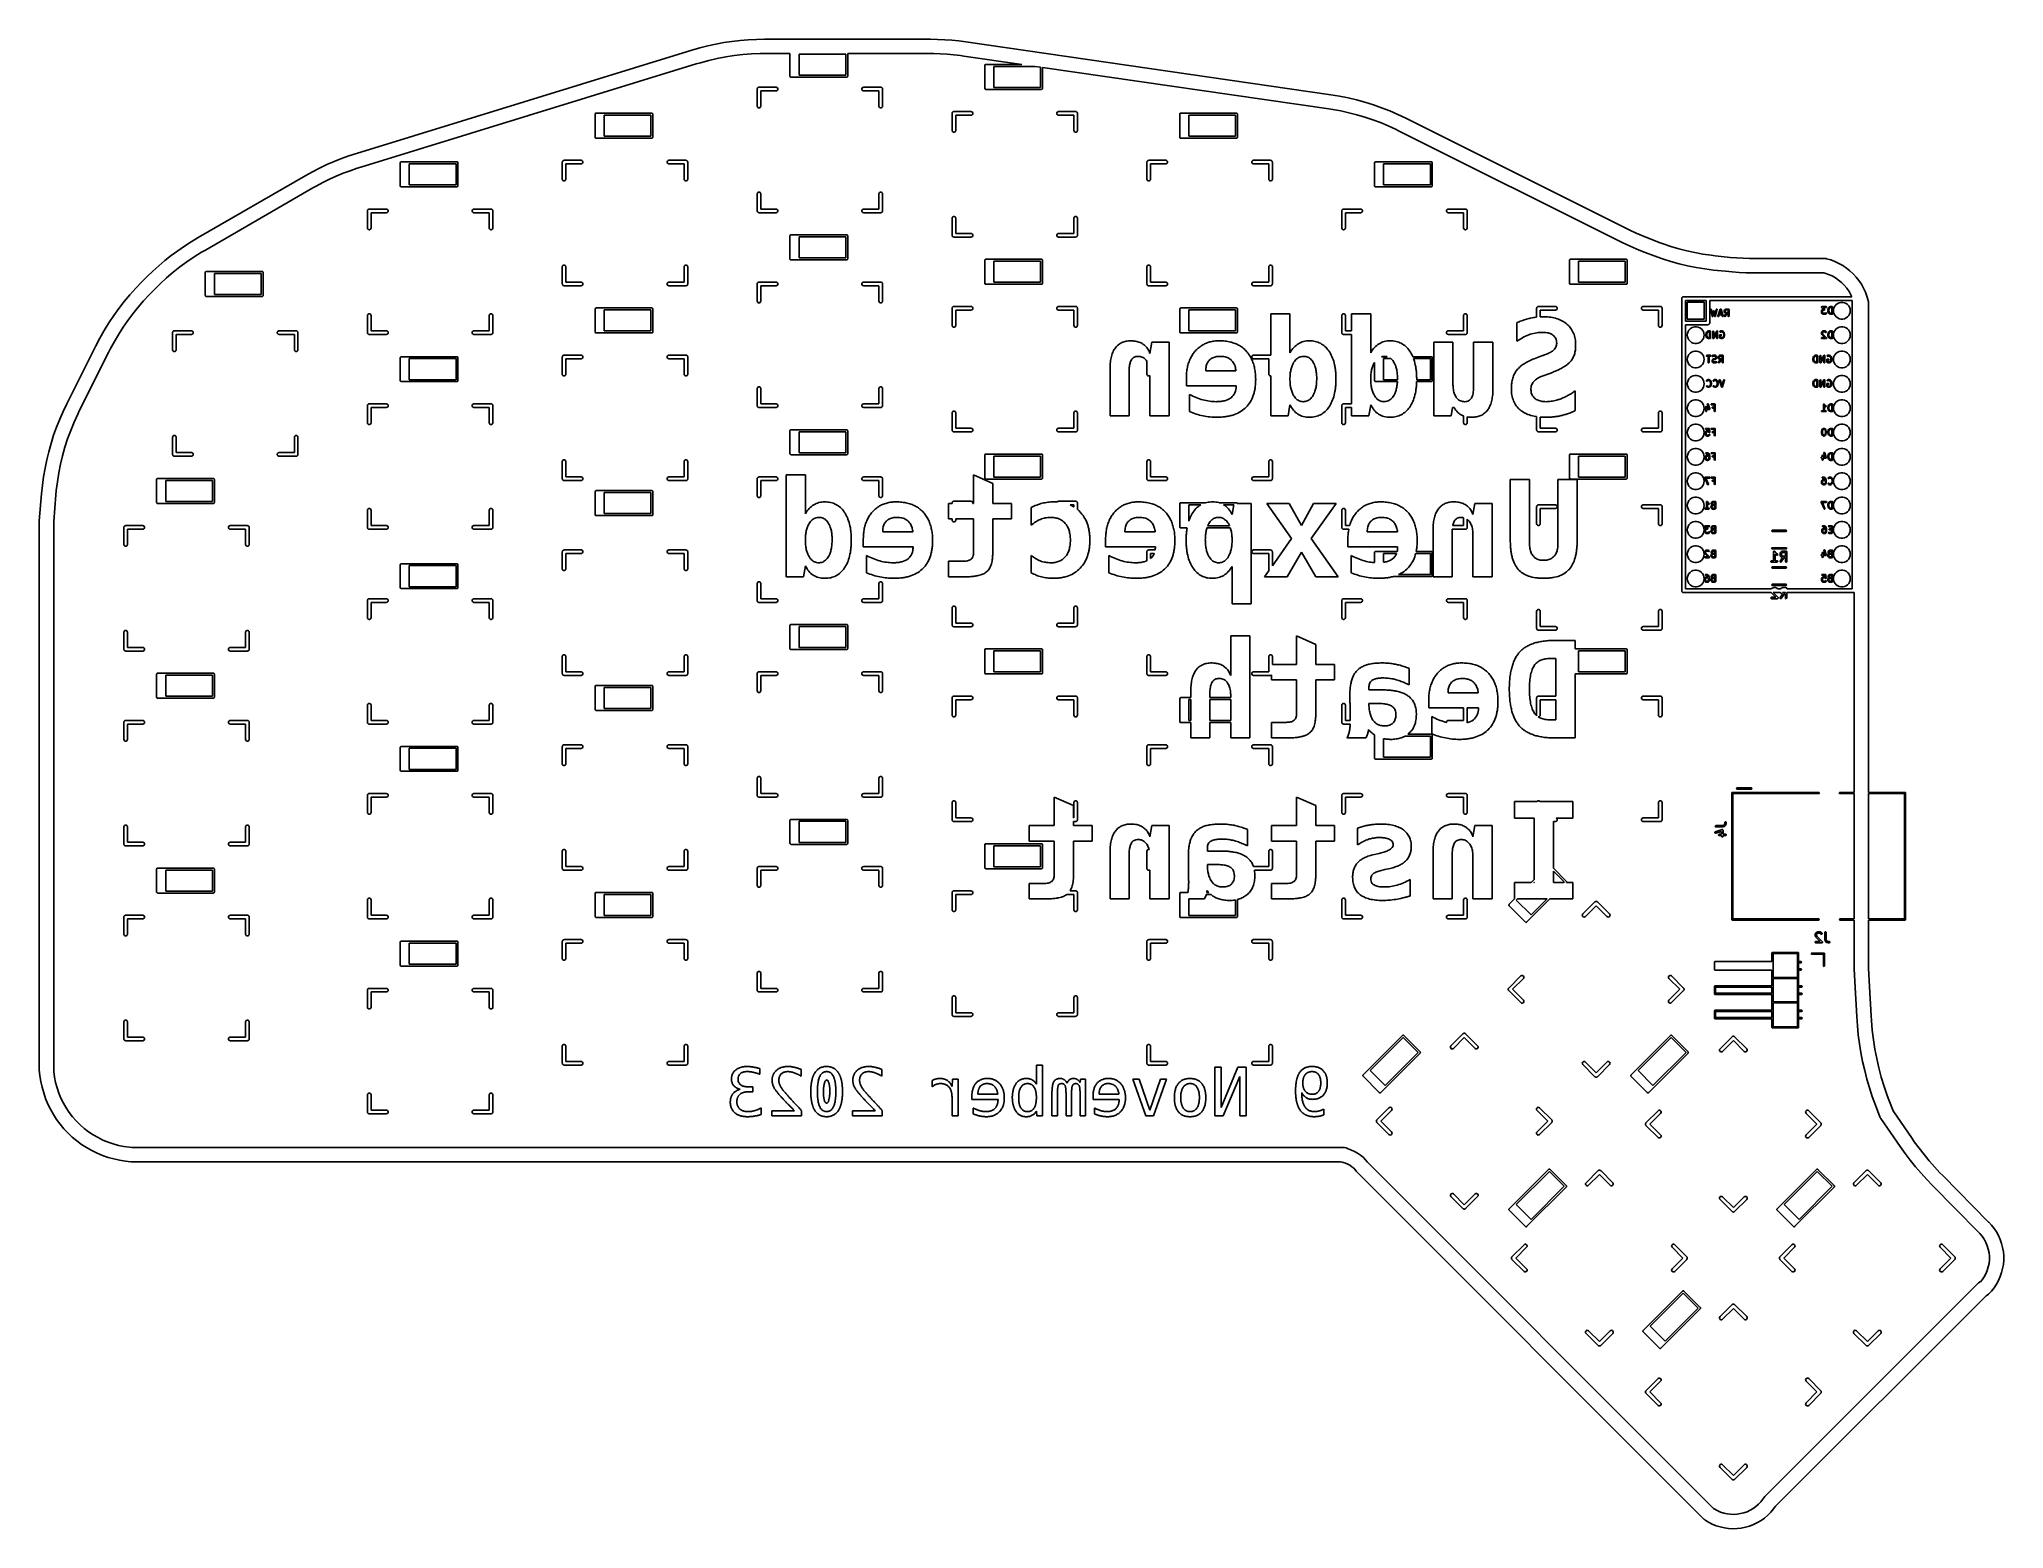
# Model space of a CAD drawing. Extents: x 25 to 230, y -179 to -24.
import ezdxf

# ---------------------------------------------------------------- set-up
doc = ezdxf.new("R2010")
doc.units = 0
doc.layers.add('BLACK', color=7, linetype='CONTINUOUS')

msp = doc.modelspace()

# ---------------------------------------------------------------- linework, layer by layer
at = {"layer": 'BLACK', "linetype": 'CONTINUOUS'}
for p, q in [((94.989481, -24.705862), (95.823712, -24.523177)), ((95.823712, -24.523177), (96.663542, -24.368255)), ((96.663542, -24.368255), (97.508048, -24.241268)), ((97.508048, -24.241268), (98.3563, -24.142355)), ((98.3563, -24.142355), (99.207366, -24.071625)), ((99.207366, -24.071625), (100.060309, -24.029156)), ((100.060309, -24.029156), (100.914191, -24.014994)), ((100.914191, -24.014994), (100.914191, -24.015)), ((100.914191, -24.015), (118.21282, -24.015)), ((118.21282, -24.015), (118.212821, -24.015)), ((118.212821, -24.015), (118.953934, -24.025668)), ((118.953934, -24.025668), (119.694434, -24.057661)), ((119.694434, -24.057661), (120.433706, -24.110954)), ((120.433706, -24.110954), (121.171138, -24.185502)), ((121.171138, -24.185502), (121.906089, -24.281239)), ((121.906089, -24.281239), (121.906119, -24.28124)), ((121.906119, -24.28124), (159.948324, -29.794602)), ((58.356301, -35.918361), (93.34148, -25.153691)), ((93.782607, -26.587359), (58.797426, -37.35203)), ((93.34148, -25.153691), (93.341502, -25.153685)), ((93.341502, -25.153685), (94.161767, -24.916111)), ((93.78261, -26.587359), (93.782607, -26.587359)), ((93.782611, -26.58736), (93.78261, -26.587359)), ((94.215061, -26.454276), (93.782611, -26.58736)), ((94.161767, -24.916111), (94.989481, -24.705862)), ((95.0893, -26.220597), (94.215061, -26.454276)), ((95.971648, -26.019694), (95.0893, -26.220597)), ((96.860876, -25.851845), (95.971648, -26.019694)), ((97.755746, -25.717284), (96.860876, -25.851845)), ((98.655013, -25.6162), (97.755746, -25.717284)), ((99.557425, -25.548732), (98.655013, -25.6162)), ((100.461726, -25.514974), (99.557425, -25.548732)), ((100.914087, -25.514993), (100.461726, -25.514974)), ((100.914191, -25.515), (100.914087, -25.514993)), ((103.555, -25.515), (100.914191, -25.515)), ((103.555, -27.87), (103.555, -25.515)), ((104.505, -25.57), (104.505, -27.77)), ((109.38, -25.57), (104.505, -25.57)), ((109.38, -27.77), (109.38, -25.57)), ((118.212819, -25.515), (109.58, -25.515)), ((109.58, -25.515), (109.58, -27.87)), ((118.21282, -25.515), (118.212819, -25.515)), ((118.561863, -25.514994), (118.21282, -25.514999)), ((118.21282, -25.514999), (118.21282, -25.515)), ((119.25966, -25.535086), (118.561863, -25.514994)), ((119.956591, -25.575254), (119.25966, -25.535086)), ((120.652076, -25.635463), (119.956591, -25.575254)), ((121.345541, -25.715664), (120.652076, -25.635463)), ((121.690974, -25.765733), (121.345541, -25.715664)), ((121.690975, -25.76573), (121.690974, -25.765733)), ((127.723438, -26.64), (121.690975, -25.76573)), ((103.574098, -27.928779), (103.555, -27.87)), ((103.624098, -27.965106), (103.574098, -27.928779)), ((103.664937, -27.965106), (103.624098, -27.965106)), ((103.68, -27.97), (103.664937, -27.965106)), ((109.48, -27.97), (103.68, -27.97)), ((104.505, -27.77), (109.38, -27.77)), ((109.495063, -27.965106), (109.48, -27.97)), ((109.510902, -27.965106), (109.495063, -27.965106)), ((109.523715, -27.955796), (109.510902, -27.965106)), ((109.538779, -27.950902), (109.523715, -27.955796)), ((109.548088, -27.938088), (109.538779, -27.950902)), ((109.560902, -27.928779), (109.548088, -27.938088)), ((109.565796, -27.913715), (109.560902, -27.928779)), ((109.575106, -27.900902), (109.565796, -27.913715)), ((109.58, -27.87), (109.575106, -27.885062)), ((109.575106, -27.885062), (109.575106, -27.900902)), ((123.875, -26.74), (123.894098, -26.681221)), ((123.875, -29.14), (123.875, -26.74)), ((123.894098, -26.681221), (123.944098, -26.644894)), ((123.944098, -26.644894), (123.984937, -26.644894)), ((123.984937, -26.644894), (124, -26.64)), ((124, -26.64), (127.723438, -26.64)), ((124.825, -26.84), (124.825, -29.04)), ((129.103438, -26.84), (124.825, -26.84)), ((129.7, -26.926458), (129.103438, -26.84)), ((129.7, -29.04), (129.7, -26.926458)), ((159.733175, -31.279091), (129.9, -26.955443)), ((129.9, -26.955443), (129.9, -29.14)), ((100.1395, -29.21), (100.144276, -29.189074)), ((100.1395, -30.988), (100.1395, -29.21)), ((100.144276, -29.16761), (100.153588, -29.148272)), ((100.144276, -29.189074), (100.144276, -29.16761)), ((100.153588, -29.148272), (100.158365, -29.127345)), ((100.158365, -29.127345), (100.171748, -29.110562)), ((100.171748, -29.110562), (100.181061, -29.091225)), ((100.181061, -29.091225), (100.197842, -29.077842)), ((100.197842, -29.077842), (100.211225, -29.061061)), ((100.211225, -29.061061), (100.230562, -29.051748)), ((100.230562, -29.051748), (100.247345, -29.038365)), ((100.247345, -29.038365), (100.268272, -29.033588)), ((100.268272, -29.033588), (100.28761, -29.024276)), ((100.28761, -29.024276), (100.309074, -29.024276)), ((100.309074, -29.024276), (100.33, -29.0195)), ((100.33, -29.0195), (102.108, -29.0195)), ((102.108, -29.4005), (100.5205, -29.4005)), ((100.5205, -29.4005), (100.5205, -30.988)), ((102.108, -29.0195), (102.190655, -29.038365)), ((102.190655, -29.381635), (102.108, -29.4005)), ((102.190655, -29.038365), (102.256939, -29.091225)), ((102.256939, -29.328775), (102.190655, -29.381635)), ((102.256939, -29.091225), (102.293724, -29.16761)), ((102.293724, -29.25239), (102.256939, -29.328775)), ((102.293724, -29.16761), (102.293724, -29.25239)), ((111.066276, -29.16761), (111.103061, -29.091225)), ((111.066276, -29.25239), (111.066276, -29.16761)), ((111.103061, -29.328775), (111.066276, -29.25239)), ((111.103061, -29.091225), (111.169345, -29.038365)), ((111.169345, -29.381635), (111.103061, -29.328775)), ((111.169345, -29.038365), (111.252, -29.0195)), ((111.252, -29.4005), (111.169345, -29.381635)), ((111.252, -29.0195), (113.03, -29.0195)), ((112.8395, -29.4005), (111.252, -29.4005)), ((112.8395, -30.988), (112.8395, -29.4005)), ((113.03, -29.0195), (113.050926, -29.024276)), ((113.050926, -29.024276), (113.07239, -29.024276)), ((113.07239, -29.024276), (113.091727, -29.033588)), ((113.091727, -29.033588), (113.112655, -29.038365)), ((113.112655, -29.038365), (113.129437, -29.051748)), ((113.129437, -29.051748), (113.148775, -29.061061)), ((113.148775, -29.061061), (113.162157, -29.077842)), ((113.162157, -29.077842), (113.178939, -29.091225)), ((113.178939, -29.091225), (113.188251, -29.110562)), ((113.188251, -29.110562), (113.201635, -29.127345)), ((113.201635, -29.127345), (113.206411, -29.148272)), ((113.206411, -29.148272), (113.215724, -29.16761)), ((113.215724, -29.16761), (113.215724, -29.189074)), ((113.215724, -29.189074), (113.2205, -29.21)), ((113.2205, -29.21), (113.2205, -30.988)), ((123.894098, -29.198779), (123.875, -29.14)), ((123.944098, -29.235106), (123.894098, -29.198779)), ((123.984937, -29.235106), (123.944098, -29.235106)), ((124, -29.24), (123.984937, -29.235106)), ((129.8, -29.24), (124, -29.24)), ((124.825, -29.04), (129.7, -29.04)), ((129.815063, -29.235106), (129.8, -29.24)), ((129.830902, -29.235106), (129.815063, -29.235106)), ((129.843715, -29.225796), (129.830902, -29.235106)), ((129.858779, -29.220902), (129.843715, -29.225796)), ((129.868088, -29.208088), (129.858779, -29.220902)), ((129.880902, -29.198779), (129.868088, -29.208088)), ((129.885796, -29.183715), (129.880902, -29.198779)), ((129.895106, -29.170902), (129.885796, -29.183715)), ((129.9, -29.14), (129.895106, -29.155062)), ((129.895106, -29.155062), (129.895106, -29.170902)), ((159.948324, -29.794602), (159.948329, -29.794603)), ((159.948329, -29.794603), (159.948328, -29.794603)), ((159.948328, -29.794603), (159.948342, -29.794606)), ((159.948342, -29.794606), (160.851109, -29.941861)), ((160.851109, -29.941861), (161.74809, -30.121089)), ((161.74809, -30.121089), (162.63814, -30.332063)), ((162.63814, -30.332063), (163.520134, -30.574514)), ((163.520134, -30.574514), (164.392962, -30.848139)), ((83.235, -31.82), (83.254098, -31.761221)), ((83.235, -34.22), (83.235, -31.82)), ((83.254098, -31.761221), (83.304098, -31.724894)), ((83.304098, -31.724894), (83.344937, -31.724894)), ((83.344937, -31.724894), (83.36, -31.72)), ((83.36, -31.72), (89.16, -31.72)), ((84.185, -31.92), (84.185, -34.12)), ((89.06, -31.92), (84.185, -31.92)), ((89.06, -34.12), (89.06, -31.92)), ((89.16, -31.72), (89.175063, -31.724894)), ((89.175063, -31.724894), (89.190902, -31.724894)), ((89.190902, -31.724894), (89.203715, -31.734203)), ((89.203715, -31.734203), (89.218779, -31.739098)), ((89.218779, -31.739098), (89.228088, -31.751911)), ((89.228088, -31.751911), (89.240902, -31.761221)), ((89.240902, -31.761221), (89.245796, -31.776284)), ((89.245796, -31.776284), (89.255106, -31.789098)), ((89.255106, -31.789098), (89.255106, -31.804937)), ((89.255106, -31.804937), (89.26, -31.82)), ((89.26, -31.82), (89.26, -34.22)), ((100.158365, -31.070655), (100.1395, -30.988)), ((100.211225, -31.136939), (100.158365, -31.070655)), ((100.28761, -31.173724), (100.211225, -31.136939)), ((100.37239, -31.173724), (100.28761, -31.173724)), ((100.448775, -31.136939), (100.37239, -31.173724)), ((100.501635, -31.070655), (100.448775, -31.136939)), ((100.5205, -30.988), (100.501635, -31.070655)), ((112.858365, -31.070655), (112.8395, -30.988)), ((112.911225, -31.136939), (112.858365, -31.070655)), ((112.98761, -31.173724), (112.911225, -31.136939)), ((113.07239, -31.173724), (112.98761, -31.173724)), ((113.148775, -31.136939), (113.07239, -31.173724)), ((113.201635, -31.070655), (113.148775, -31.136939)), ((113.2205, -30.988), (113.201635, -31.070655)), ((120.4595, -31.75), (120.464276, -31.729074)), ((120.4595, -33.528), (120.4595, -31.75)), ((120.464276, -31.70761), (120.473588, -31.688272)), ((120.464276, -31.729074), (120.464276, -31.70761)), ((120.473588, -31.688272), (120.478365, -31.667345)), ((120.478365, -31.667345), (120.491748, -31.650562)), ((120.491748, -31.650562), (120.501061, -31.631225)), ((120.501061, -31.631225), (120.517842, -31.617842)), ((120.517842, -31.617842), (120.531225, -31.601061)), ((120.531225, -31.601061), (120.550562, -31.591748)), ((120.550562, -31.591748), (120.567345, -31.578365)), ((120.567345, -31.578365), (120.588272, -31.573588)), ((120.588272, -31.573588), (120.60761, -31.564276)), ((120.60761, -31.564276), (120.629074, -31.564276)), ((120.629074, -31.564276), (120.65, -31.5595)), ((120.65, -31.5595), (122.428, -31.5595)), ((122.428, -31.9405), (120.8405, -31.9405)), ((120.8405, -31.9405), (120.8405, -33.528)), ((122.428, -31.5595), (122.510655, -31.578365)), ((122.510655, -31.921635), (122.428, -31.9405)), ((122.510655, -31.578365), (122.576939, -31.631225)), ((122.576939, -31.868775), (122.510655, -31.921635)), ((122.576939, -31.631225), (122.613724, -31.70761)), ((122.613724, -31.79239), (122.576939, -31.868775)), ((122.613724, -31.70761), (122.613724, -31.79239)), ((131.386276, -31.70761), (131.423061, -31.631225)), ((131.386276, -31.79239), (131.386276, -31.70761)), ((131.423061, -31.868775), (131.386276, -31.79239)), ((131.423061, -31.631225), (131.489345, -31.578365)), ((131.489345, -31.921635), (131.423061, -31.868775)), ((131.489345, -31.578365), (131.572, -31.5595)), ((131.572, -31.9405), (131.489345, -31.921635)), ((131.572, -31.5595), (133.35, -31.5595)), ((133.1595, -31.9405), (131.572, -31.9405)), ((133.1595, -33.528), (133.1595, -31.9405)), ((133.35, -31.5595), (133.370926, -31.564276)), ((133.370926, -31.564276), (133.39239, -31.564276)), ((133.39239, -31.564276), (133.411727, -31.573588)), ((133.411727, -31.573588), (133.432655, -31.578365)), ((133.432655, -31.578365), (133.449437, -31.591748)), ((133.449437, -31.591748), (133.468775, -31.601061)), ((133.468775, -31.601061), (133.482157, -31.617842)), ((133.482157, -31.617842), (133.498939, -31.631225)), ((133.498939, -31.631225), (133.508251, -31.650562)), ((133.508251, -31.650562), (133.521635, -31.667345)), ((133.521635, -31.667345), (133.526411, -31.688272)), ((133.526411, -31.688272), (133.535724, -31.70761)), ((133.535724, -31.70761), (133.535724, -31.729074)), ((133.535724, -31.729074), (133.5405, -31.75)), ((133.5405, -31.75), (133.5405, -33.528)), ((144.195, -31.82), (144.214098, -31.761221)), ((144.195, -34.22), (144.195, -31.82)), ((144.214098, -31.761221), (144.264098, -31.724894)), ((144.264098, -31.724894), (144.304937, -31.724894)), ((144.304937, -31.724894), (144.32, -31.72)), ((144.32, -31.72), (150.12, -31.72)), ((145.145, -31.92), (145.145, -34.12)), ((150.02, -31.92), (145.145, -31.92)), ((150.02, -34.12), (150.02, -31.92)), ((150.12, -31.72), (150.135063, -31.724894)), ((150.135063, -31.724894), (150.150902, -31.724894)), ((150.150902, -31.724894), (150.163715, -31.734203)), ((150.163715, -31.734203), (150.178779, -31.739098)), ((150.178779, -31.739098), (150.188088, -31.751911)), ((150.188088, -31.751911), (150.200902, -31.761221)), ((150.200902, -31.761221), (150.205796, -31.776284)), ((150.205796, -31.776284), (150.215106, -31.789098)), ((150.215106, -31.789098), (150.215106, -31.804937)), ((150.215106, -31.804937), (150.22, -31.82)), ((150.22, -31.82), (150.22, -34.22)), ((159.733179, -31.279093), (159.733175, -31.279091)), ((159.733179, -31.279094), (159.733179, -31.279093)), ((160.159506, -31.340888), (159.733179, -31.279094)), ((161.007235, -31.49467), (160.159506, -31.340888)), ((161.848966, -31.678464), (161.007235, -31.49467)), ((162.683639, -31.892037), (161.848966, -31.678464)), ((163.5102, -32.135121), (162.683639, -31.892037)), ((164.327605, -32.407408), (163.5102, -32.135121)), ((165.134825, -32.708555), (164.327605, -32.407408)), ((164.392962, -30.848139), (165.25552, -31.152591)), ((165.930839, -33.038181), (165.134825, -32.708555)), ((165.25552, -31.152591), (166.106721, -31.487486)), ((166.106721, -31.487486), (166.94549, -31.852402)), ((166.94549, -31.852402), (167.770618, -32.246805)), ((167.770618, -32.246805), (167.770777, -32.246863)), ((167.770777, -32.246863), (190.931763, -43.827356)), ((83.254098, -34.278779), (83.235, -34.22)), ((83.304098, -34.315106), (83.254098, -34.278779)), ((83.344937, -34.315106), (83.304098, -34.315106)), ((83.36, -34.32), (83.344937, -34.315106)), ((89.16, -34.32), (83.36, -34.32)), ((84.185, -34.12), (89.06, -34.12)), ((89.175063, -34.315106), (89.16, -34.32)), ((89.190902, -34.315106), (89.175063, -34.315106)), ((89.203715, -34.305796), (89.190902, -34.315106)), ((89.218779, -34.300902), (89.203715, -34.305796)), ((89.228088, -34.288088), (89.218779, -34.300902)), ((89.240902, -34.278779), (89.228088, -34.288088)), ((89.245796, -34.263715), (89.240902, -34.278779)), ((89.255106, -34.250902), (89.245796, -34.263715)), ((89.26, -34.22), (89.255106, -34.235062)), ((89.255106, -34.235062), (89.255106, -34.250902)), ((120.478365, -33.610655), (120.4595, -33.528)), ((120.531225, -33.676939), (120.478365, -33.610655)), ((120.60761, -33.713724), (120.531225, -33.676939)), ((120.69239, -33.713724), (120.60761, -33.713724)), ((120.768775, -33.676939), (120.69239, -33.713724)), ((120.821635, -33.610655), (120.768775, -33.676939)), ((120.8405, -33.528), (120.821635, -33.610655)), ((133.178365, -33.610655), (133.1595, -33.528)), ((133.231225, -33.676939), (133.178365, -33.610655)), ((133.30761, -33.713724), (133.231225, -33.676939)), ((133.39239, -33.713724), (133.30761, -33.713724)), ((133.468775, -33.676939), (133.39239, -33.713724)), ((133.521635, -33.610655), (133.468775, -33.676939)), ((133.5405, -33.528), (133.521635, -33.610655)), ((144.214098, -34.278779), (144.195, -34.22)), ((144.264098, -34.315106), (144.214098, -34.278779)), ((144.304937, -34.315106), (144.264098, -34.315106)), ((144.32, -34.32), (144.304937, -34.315106)), ((150.12, -34.32), (144.32, -34.32)), ((145.145, -34.12), (150.02, -34.12)), ((150.135063, -34.315106), (150.12, -34.32)), ((150.150902, -34.315106), (150.135063, -34.315106)), ((150.163715, -34.305796), (150.150902, -34.315106)), ((150.178779, -34.300902), (150.163715, -34.305796)), ((150.188088, -34.288088), (150.178779, -34.300902)), ((150.200902, -34.278779), (150.188088, -34.288088)), ((150.205796, -34.263715), (150.200902, -34.278779)), ((150.215106, -34.250902), (150.205796, -34.263715)), ((150.22, -34.22), (150.215106, -34.235062)), ((150.215106, -34.235062), (150.215106, -34.250902)), ((166.714643, -33.395872), (165.930839, -33.038181)), ((167.099949, -33.588519), (166.714643, -33.395872)), ((167.099957, -33.588503), (167.099949, -33.588519)), ((190.260948, -45.168999), (167.099957, -33.588503)), ((55.26615, -37.091111), (56.024162, -36.760854)), ((56.024162, -36.760854), (56.792387, -36.455104)), ((56.792387, -36.455104), (57.570032, -36.174177)), ((57.570032, -36.174177), (58.356295, -35.918363)), ((58.356295, -35.918363), (58.356301, -35.918361)), ((62.915, -36.9), (62.934098, -36.841221)), ((62.934098, -36.841221), (62.984098, -36.804894)), ((62.984098, -36.804894), (63.024937, -36.804894)), ((63.024937, -36.804894), (63.04, -36.8)), ((63.04, -36.8), (68.84, -36.8)), ((68.84, -36.8), (68.855063, -36.804894)), ((68.855063, -36.804894), (68.870902, -36.804894)), ((68.870902, -36.804894), (68.883715, -36.814203)), ((68.883715, -36.814203), (68.898779, -36.819098)), ((68.898779, -36.819098), (68.908088, -36.831911)), ((68.908088, -36.831911), (68.920902, -36.841221)), ((68.920902, -36.841221), (68.925796, -36.856284)), ((68.925796, -36.856284), (68.935106, -36.869098)), ((68.935106, -36.869098), (68.935106, -36.884937)), ((79.8195, -36.83), (79.824276, -36.809074)), ((79.8195, -38.608), (79.8195, -36.83)), ((79.824276, -36.78761), (79.833588, -36.768272)), ((79.824276, -36.809074), (79.824276, -36.78761)), ((79.833588, -36.768272), (79.838365, -36.747345)), ((79.838365, -36.747345), (79.851748, -36.730562)), ((79.851748, -36.730562), (79.861061, -36.711225)), ((79.861061, -36.711225), (79.877842, -36.697842)), ((79.877842, -36.697842), (79.891225, -36.681061)), ((79.891225, -36.681061), (79.910562, -36.671748)), ((79.910562, -36.671748), (79.927345, -36.658365)), ((79.927345, -36.658365), (79.948272, -36.653588)), ((79.948272, -36.653588), (79.96761, -36.644276)), ((79.96761, -36.644276), (79.989074, -36.644276)), ((79.989074, -36.644276), (80.01, -36.6395)), ((80.01, -36.6395), (81.788, -36.6395)), ((81.788, -36.6395), (81.870655, -36.658365)), ((81.870655, -36.658365), (81.936939, -36.711225)), ((81.936939, -36.711225), (81.973724, -36.78761)), ((81.973724, -36.78761), (81.973724, -36.87239)), ((90.746276, -36.78761), (90.783061, -36.711225)), ((90.746276, -36.87239), (90.746276, -36.78761)), ((90.783061, -36.711225), (90.849345, -36.658365)), ((90.849345, -36.658365), (90.932, -36.6395)), ((90.932, -36.6395), (92.71, -36.6395)), ((92.71, -36.6395), (92.730926, -36.644276)), ((92.730926, -36.644276), (92.75239, -36.644276)), ((92.75239, -36.644276), (92.771727, -36.653588)), ((92.771727, -36.653588), (92.792655, -36.658365)), ((92.792655, -36.658365), (92.809437, -36.671748)), ((92.809437, -36.671748), (92.828775, -36.681061)), ((92.828775, -36.681061), (92.842157, -36.697842)), ((92.842157, -36.697842), (92.858939, -36.711225)), ((92.858939, -36.711225), (92.868251, -36.730562)), ((92.868251, -36.730562), (92.881635, -36.747345)), ((92.881635, -36.747345), (92.886411, -36.768272)), ((92.886411, -36.768272), (92.895724, -36.78761)), ((92.895724, -36.78761), (92.895724, -36.809074)), ((92.895724, -36.809074), (92.9005, -36.83)), ((92.9005, -36.83), (92.9005, -38.608)), ((140.7795, -36.83), (140.784276, -36.809074)), ((140.7795, -38.608), (140.7795, -36.83)), ((140.784276, -36.78761), (140.793588, -36.768272)), ((140.784276, -36.809074), (140.784276, -36.78761)), ((140.793588, -36.768272), (140.798365, -36.747345)), ((140.798365, -36.747345), (140.811748, -36.730562)), ((140.811748, -36.730562), (140.821061, -36.711225)), ((140.821061, -36.711225), (140.837842, -36.697842)), ((140.837842, -36.697842), (140.851225, -36.681061)), ((140.851225, -36.681061), (140.870562, -36.671748)), ((140.870562, -36.671748), (140.887345, -36.658365)), ((140.887345, -36.658365), (140.908272, -36.653588)), ((140.908272, -36.653588), (140.92761, -36.644276)), ((140.92761, -36.644276), (140.949074, -36.644276)), ((140.949074, -36.644276), (140.97, -36.6395)), ((140.97, -36.6395), (142.748, -36.6395)), ((142.748, -36.6395), (142.830655, -36.658365)), ((142.830655, -36.658365), (142.896939, -36.711225)), ((142.896939, -36.711225), (142.933724, -36.78761)), ((142.933724, -36.78761), (142.933724, -36.87239)), ((151.706276, -36.78761), (151.743061, -36.711225)), ((151.706276, -36.87239), (151.706276, -36.78761)), ((151.743061, -36.711225), (151.809345, -36.658365)), ((151.809345, -36.658365), (151.892, -36.6395)), ((151.892, -36.6395), (153.67, -36.6395)), ((153.67, -36.6395), (153.690926, -36.644276)), ((153.690926, -36.644276), (153.71239, -36.644276)), ((153.71239, -36.644276), (153.731727, -36.653588)), ((153.731727, -36.653588), (153.752655, -36.658365)), ((153.752655, -36.658365), (153.769437, -36.671748)), ((153.769437, -36.671748), (153.788775, -36.681061)), ((153.788775, -36.681061), (153.802157, -36.697842)), ((153.802157, -36.697842), (153.818939, -36.711225)), ((153.818939, -36.711225), (153.828251, -36.730562)), ((153.828251, -36.730562), (153.841635, -36.747345)), ((153.841635, -36.747345), (153.846411, -36.768272)), ((153.846411, -36.768272), (153.855724, -36.78761)), ((153.855724, -36.78761), (153.855724, -36.809074)), ((153.855724, -36.809074), (153.8605, -36.83)), ((153.8605, -36.83), (153.8605, -38.608)), ((164.515, -36.9), (164.534098, -36.841221)), ((164.534098, -36.841221), (164.584098, -36.804894)), ((164.584098, -36.804894), (164.624937, -36.804894)), ((164.624937, -36.804894), (164.64, -36.8)), ((164.64, -36.8), (170.44, -36.8)), ((170.44, -36.8), (170.455063, -36.804894)), ((170.455063, -36.804894), (170.470902, -36.804894)), ((170.470902, -36.804894), (170.483715, -36.814203)), ((170.483715, -36.814203), (170.498779, -36.819098)), ((170.498779, -36.819098), (170.508088, -36.831911)), ((170.508088, -36.831911), (170.520902, -36.841221)), ((170.520902, -36.841221), (170.525796, -36.856284)), ((170.525796, -36.856284), (170.535106, -36.869098)), ((170.535106, -36.869098), (170.535106, -36.884937)), ((41.849626, -44.693582), (53.06115, -38.225395)), ((53.06115, -38.225395), (53.061158, -38.22539)), ((53.061158, -38.22539), (53.783879, -37.823759)), ((53.783879, -37.823759), (54.519133, -37.445534)), ((54.519133, -37.445534), (55.26615, -37.091111)), ((55.532862, -38.617714), (54.834721, -38.962787)), ((56.241723, -38.295233), (55.532862, -38.617714)), ((56.960571, -37.995678), (56.241723, -38.295233)), ((57.688667, -37.719356), (56.960571, -37.995678)), ((58.425259, -37.466554), (57.688667, -37.719356)), ((58.797417, -37.352033), (58.425259, -37.466554)), ((58.797421, -37.352032), (58.797417, -37.352033)), ((58.797426, -37.35203), (58.797421, -37.352033)), ((58.797421, -37.352033), (58.797421, -37.352032)), ((62.915, -39.3), (62.915, -36.9)), ((63.865, -37), (63.865, -39.2)), ((68.74, -37), (63.865, -37)), ((68.74, -39.2), (68.74, -37)), ((68.935106, -36.884937), (68.94, -36.9)), ((68.94, -36.9), (68.94, -39.3)), ((79.838365, -38.690655), (79.8195, -38.608)), ((79.891225, -38.756939), (79.838365, -38.690655)), ((79.96761, -38.793724), (79.891225, -38.756939)), ((80.05239, -38.793724), (79.96761, -38.793724)), ((80.128775, -38.756939), (80.05239, -38.793724)), ((80.181635, -38.690655), (80.128775, -38.756939)), ((80.2005, -38.608), (80.181635, -38.690655)), ((81.788, -37.0205), (80.2005, -37.0205)), ((80.2005, -37.0205), (80.2005, -38.608)), ((81.870655, -37.001635), (81.788, -37.0205)), ((81.936939, -36.948775), (81.870655, -37.001635)), ((81.973724, -36.87239), (81.936939, -36.948775)), ((90.783061, -36.948775), (90.746276, -36.87239)), ((90.849345, -37.001635), (90.783061, -36.948775)), ((90.932, -37.0205), (90.849345, -37.001635)), ((92.5195, -37.0205), (90.932, -37.0205)), ((92.5195, -38.608), (92.5195, -37.0205)), ((92.538365, -38.690655), (92.5195, -38.608)), ((92.591225, -38.756939), (92.538365, -38.690655)), ((92.66761, -38.793724), (92.591225, -38.756939)), ((92.75239, -38.793724), (92.66761, -38.793724)), ((92.828775, -38.756939), (92.75239, -38.793724)), ((92.881635, -38.690655), (92.828775, -38.756939)), ((92.9005, -38.608), (92.881635, -38.690655)), ((140.798365, -38.690655), (140.7795, -38.608)), ((140.851225, -38.756939), (140.798365, -38.690655)), ((140.92761, -38.793724), (140.851225, -38.756939)), ((141.01239, -38.793724), (140.92761, -38.793724)), ((141.088775, -38.756939), (141.01239, -38.793724)), ((141.141635, -38.690655), (141.088775, -38.756939)), ((141.1605, -38.608), (141.141635, -38.690655)), ((142.748, -37.0205), (141.1605, -37.0205)), ((141.1605, -37.0205), (141.1605, -38.608)), ((142.830655, -37.001635), (142.748, -37.0205)), ((142.896939, -36.948775), (142.830655, -37.001635)), ((142.933724, -36.87239), (142.896939, -36.948775)), ((151.743061, -36.948775), (151.706276, -36.87239)), ((151.809345, -37.001635), (151.743061, -36.948775)), ((151.892, -37.0205), (151.809345, -37.001635)), ((153.4795, -37.0205), (151.892, -37.0205)), ((153.4795, -38.608), (153.4795, -37.0205)), ((153.498365, -38.690655), (153.4795, -38.608)), ((153.551225, -38.756939), (153.498365, -38.690655)), ((153.62761, -38.793724), (153.551225, -38.756939)), ((153.71239, -38.793724), (153.62761, -38.793724)), ((153.788775, -38.756939), (153.71239, -38.793724)), ((153.841635, -38.690655), (153.788775, -38.756939)), ((153.8605, -38.608), (153.841635, -38.690655)), ((164.515, -39.3), (164.515, -36.9)), ((165.465, -37), (165.465, -39.2)), ((170.34, -37), (165.465, -37)), ((170.34, -39.2), (170.34, -37)), ((170.535106, -36.884937), (170.54, -36.9)), ((170.54, -36.9), (170.54, -39.3)), ((53.810734, -39.524673), (42.59921, -45.99286)), ((53.810736, -39.524671), (53.810734, -39.524673)), ((54.148019, -39.330098), (53.810736, -39.524671)), ((54.834721, -38.962787), (54.148019, -39.330098)), ((62.934098, -39.358779), (62.915, -39.3)), ((62.984098, -39.395106), (62.934098, -39.358779)), ((63.024937, -39.395106), (62.984098, -39.395106)), ((63.04, -39.4), (63.024937, -39.395106)), ((68.84, -39.4), (63.04, -39.4)), ((63.865, -39.2), (68.74, -39.2)), ((68.855063, -39.395106), (68.84, -39.4)), ((68.870902, -39.395106), (68.855063, -39.395106)), ((68.883715, -39.385796), (68.870902, -39.395106)), ((68.898779, -39.380902), (68.883715, -39.385796)), ((68.908088, -39.368088), (68.898779, -39.380902)), ((68.920902, -39.358779), (68.908088, -39.368088)), ((68.925796, -39.343715), (68.920902, -39.358779)), ((68.935106, -39.330902), (68.925796, -39.343715)), ((68.94, -39.3), (68.935106, -39.315062)), ((68.935106, -39.315062), (68.935106, -39.330902)), ((100.1395, -40.132), (100.158365, -40.049345)), ((100.1395, -41.91), (100.1395, -40.132)), ((100.158365, -40.049345), (100.211225, -39.983061)), ((100.211225, -39.983061), (100.28761, -39.946276)), ((100.28761, -39.946276), (100.37239, -39.946276)), ((100.37239, -39.946276), (100.448775, -39.983061)), ((100.448775, -39.983061), (100.501635, -40.049345)), ((100.501635, -40.049345), (100.5205, -40.132)), ((100.5205, -40.132), (100.5205, -41.7195)), ((112.8395, -40.132), (112.858365, -40.049345)), ((112.8395, -41.7195), (112.8395, -40.132)), ((112.858365, -40.049345), (112.911225, -39.983061)), ((112.911225, -39.983061), (112.98761, -39.946276)), ((112.98761, -39.946276), (113.07239, -39.946276)), ((113.07239, -39.946276), (113.148775, -39.983061)), ((113.148775, -39.983061), (113.201635, -40.049345)), ((113.201635, -40.049345), (113.2205, -40.132)), ((113.2205, -40.132), (113.2205, -41.91)), ((164.534098, -39.358779), (164.515, -39.3)), ((164.584098, -39.395106), (164.534098, -39.358779)), ((164.624937, -39.395106), (164.584098, -39.395106)), ((164.64, -39.4), (164.624937, -39.395106)), ((170.44, -39.4), (164.64, -39.4)), ((165.465, -39.2), (170.34, -39.2)), ((170.455063, -39.395106), (170.44, -39.4)), ((170.470902, -39.395106), (170.455063, -39.395106)), ((170.483715, -39.385796), (170.470902, -39.395106)), ((170.498779, -39.380902), (170.483715, -39.385796)), ((170.508088, -39.368088), (170.498779, -39.380902)), ((170.520902, -39.358779), (170.508088, -39.368088)), ((170.525796, -39.343715), (170.520902, -39.358779)), ((170.535106, -39.330902), (170.525796, -39.343715)), ((170.54, -39.3), (170.535106, -39.315062)), ((170.535106, -39.315062), (170.535106, -39.330902)), ((59.4995, -41.91), (59.504276, -41.889074)), ((59.4995, -43.688), (59.4995, -41.91)), ((59.504276, -41.86761), (59.513588, -41.848272)), ((59.504276, -41.889074), (59.504276, -41.86761)), ((59.513588, -41.848272), (59.518365, -41.827345)), ((59.518365, -41.827345), (59.531748, -41.810562)), ((59.531748, -41.810562), (59.541061, -41.791225)), ((59.541061, -41.791225), (59.557842, -41.777842)), ((59.557842, -41.777842), (59.571225, -41.761061)), ((59.571225, -41.761061), (59.590562, -41.751748)), ((59.590562, -41.751748), (59.607345, -41.738365)), ((59.607345, -41.738365), (59.628272, -41.733588)), ((59.628272, -41.733588), (59.64761, -41.724276)), ((59.64761, -41.724276), (59.669074, -41.724276)), ((59.669074, -41.724276), (59.69, -41.7195)), ((59.69, -41.7195), (61.468, -41.7195)), ((61.468, -42.1005), (59.8805, -42.1005)), ((59.8805, -42.1005), (59.8805, -43.688)), ((61.468, -41.7195), (61.550655, -41.738365)), ((61.550655, -42.081635), (61.468, -42.1005)), ((61.550655, -41.738365), (61.616939, -41.791225)), ((61.616939, -42.028775), (61.550655, -42.081635)), ((61.616939, -41.791225), (61.653724, -41.86761)), ((61.653724, -41.95239), (61.616939, -42.028775)), ((61.653724, -41.86761), (61.653724, -41.95239)), ((70.426276, -41.86761), (70.463061, -41.791225)), ((70.426276, -41.95239), (70.426276, -41.86761)), ((70.463061, -42.028775), (70.426276, -41.95239)), ((70.463061, -41.791225), (70.529345, -41.738365)), ((70.529345, -42.081635), (70.463061, -42.028775)), ((70.529345, -41.738365), (70.612, -41.7195)), ((70.612, -42.1005), (70.529345, -42.081635)), ((70.612, -41.7195), (72.39, -41.7195)), ((72.1995, -42.1005), (70.612, -42.1005)), ((72.1995, -43.688), (72.1995, -42.1005)), ((72.39, -41.7195), (72.410926, -41.724276)), ((72.410926, -41.724276), (72.43239, -41.724276)), ((72.43239, -41.724276), (72.451727, -41.733588)), ((72.451727, -41.733588), (72.472655, -41.738365)), ((72.472655, -41.738365), (72.489437, -41.751748)), ((72.489437, -41.751748), (72.508775, -41.761061)), ((72.508775, -41.761061), (72.522157, -41.777842)), ((72.522157, -41.777842), (72.538939, -41.791225)), ((72.538939, -41.791225), (72.548251, -41.810562)), ((72.548251, -41.810562), (72.561635, -41.827345)), ((72.561635, -41.827345), (72.566411, -41.848272)), ((72.566411, -41.848272), (72.575724, -41.86761)), ((72.575724, -41.86761), (72.575724, -41.889074)), ((72.575724, -41.889074), (72.5805, -41.91)), ((72.5805, -41.91), (72.5805, -43.688)), ((100.144276, -41.930925), (100.1395, -41.91)), ((100.144276, -41.95239), (100.144276, -41.930925)), ((100.153588, -41.971727), (100.144276, -41.95239)), ((100.158365, -41.992655), (100.153588, -41.971727)), ((100.171748, -42.009437), (100.158365, -41.992655)), ((100.181061, -42.028775), (100.171748, -42.009437)), ((100.197842, -42.042157), (100.181061, -42.028775)), ((100.211225, -42.058939), (100.197842, -42.042157)), ((100.230562, -42.068251), (100.211225, -42.058939)), ((100.247345, -42.081635), (100.230562, -42.068251)), ((100.268272, -42.086411), (100.247345, -42.081635)), ((100.28761, -42.095724), (100.268272, -42.086411)), ((100.309074, -42.095724), (100.28761, -42.095724)), ((100.33, -42.1005), (100.309074, -42.095724)), ((102.108, -42.1005), (100.33, -42.1005)), ((100.5205, -41.7195), (102.108, -41.7195)), ((102.108, -41.7195), (102.190655, -41.738365)), ((102.190655, -42.081635), (102.108, -42.1005)), ((102.190655, -41.738365), (102.256939, -41.791225)), ((102.256939, -42.028775), (102.190655, -42.081635)), ((102.256939, -41.791225), (102.293724, -41.86761)), ((102.293724, -41.95239), (102.256939, -42.028775)), ((102.293724, -41.86761), (102.293724, -41.95239)), ((111.066276, -41.86761), (111.103061, -41.791225)), ((111.066276, -41.95239), (111.066276, -41.86761)), ((111.103061, -42.028775), (111.066276, -41.95239)), ((111.103061, -41.791225), (111.169345, -41.738365)), ((111.169345, -42.081635), (111.103061, -42.028775)), ((111.169345, -41.738365), (111.252, -41.7195)), ((111.252, -42.1005), (111.169345, -42.081635)), ((111.252, -41.7195), (112.8395, -41.7195)), ((113.03, -42.1005), (111.252, -42.1005)), ((113.050926, -42.095724), (113.03, -42.1005)), ((113.07239, -42.095724), (113.050926, -42.095724)), ((113.091727, -42.086411), (113.07239, -42.095724)), ((113.112655, -42.081635), (113.091727, -42.086411)), ((113.129437, -42.068251), (113.112655, -42.081635)), ((113.148775, -42.058939), (113.129437, -42.068251)), ((113.162157, -42.042157), (113.148775, -42.058939)), ((113.178939, -42.028775), (113.162157, -42.042157)), ((113.188251, -42.009437), (113.178939, -42.028775)), ((113.201635, -41.992655), (113.188251, -42.009437)), ((113.206411, -41.971727), (113.201635, -41.992655)), ((113.215724, -41.95239), (113.206411, -41.971727)), ((113.2205, -41.91), (113.215724, -41.930925)), ((113.215724, -41.930925), (113.215724, -41.95239)), ((120.4595, -42.672), (120.478365, -42.589345)), ((120.4595, -44.45), (120.4595, -42.672)), ((120.478365, -42.589345), (120.531225, -42.523061)), ((120.531225, -42.523061), (120.60761, -42.486276)), ((120.60761, -42.486276), (120.69239, -42.486276)), ((120.69239, -42.486276), (120.768775, -42.523061)), ((120.768775, -42.523061), (120.821635, -42.589345)), ((120.821635, -42.589345), (120.8405, -42.672)), ((120.8405, -42.672), (120.8405, -44.2595)), ((133.1595, -42.672), (133.178365, -42.589345)), ((133.1595, -44.2595), (133.1595, -42.672)), ((133.178365, -42.589345), (133.231225, -42.523061)), ((133.231225, -42.523061), (133.30761, -42.486276)), ((133.30761, -42.486276), (133.39239, -42.486276)), ((133.39239, -42.486276), (133.468775, -42.523061)), ((133.468775, -42.523061), (133.521635, -42.589345)), ((133.521635, -42.589345), (133.5405, -42.672)), ((133.5405, -42.672), (133.5405, -44.45)), ((161.0995, -41.91), (161.104276, -41.889074)), ((161.0995, -43.688), (161.0995, -41.91)), ((161.104276, -41.86761), (161.113588, -41.848272)), ((161.104276, -41.889074), (161.104276, -41.86761)), ((161.113588, -41.848272), (161.118365, -41.827345)), ((161.118365, -41.827345), (161.131748, -41.810562)), ((161.131748, -41.810562), (161.141061, -41.791225)), ((161.141061, -41.791225), (161.157842, -41.777842)), ((161.157842, -41.777842), (161.171225, -41.761061)), ((161.171225, -41.761061), (161.190562, -41.751748)), ((161.190562, -41.751748), (161.207345, -41.738365)), ((161.207345, -41.738365), (161.228272, -41.733588)), ((161.228272, -41.733588), (161.24761, -41.724276)), ((161.24761, -41.724276), (161.269074, -41.724276)), ((161.269074, -41.724276), (161.29, -41.7195)), ((161.29, -41.7195), (163.068, -41.7195)), ((163.068, -42.1005), (161.4805, -42.1005)), ((161.4805, -42.1005), (161.4805, -43.688)), ((163.068, -41.7195), (163.150655, -41.738365)), ((163.150655, -42.081635), (163.068, -42.1005)), ((163.150655, -41.738365), (163.216939, -41.791225)), ((163.216939, -42.028775), (163.150655, -42.081635)), ((163.216939, -41.791225), (163.253724, -41.86761)), ((163.253724, -41.95239), (163.216939, -42.028775)), ((163.253724, -41.86761), (163.253724, -41.95239)), ((172.026276, -41.86761), (172.063061, -41.791225)), ((172.026276, -41.95239), (172.026276, -41.86761)), ((172.063061, -42.028775), (172.026276, -41.95239)), ((172.063061, -41.791225), (172.129345, -41.738365)), ((172.129345, -42.081635), (172.063061, -42.028775)), ((172.129345, -41.738365), (172.212, -41.7195)), ((172.212, -42.1005), (172.129345, -42.081635)), ((172.212, -41.7195), (173.99, -41.7195)), ((173.7995, -42.1005), (172.212, -42.1005)), ((173.7995, -43.688), (173.7995, -42.1005)), ((173.99, -41.7195), (174.010926, -41.724276)), ((174.010926, -41.724276), (174.03239, -41.724276)), ((174.03239, -41.724276), (174.051727, -41.733588)), ((174.051727, -41.733588), (174.072655, -41.738365)), ((174.072655, -41.738365), (174.089437, -41.751748)), ((174.089437, -41.751748), (174.108775, -41.761061)), ((174.108775, -41.761061), (174.122157, -41.777842)), ((174.122157, -41.777842), (174.138939, -41.791225)), ((174.138939, -41.791225), (174.148251, -41.810562)), ((174.148251, -41.810562), (174.161635, -41.827345)), ((174.161635, -41.827345), (174.166411, -41.848272)), ((174.166411, -41.848272), (174.175724, -41.86761)), ((174.175724, -41.86761), (174.175724, -41.889074)), ((174.175724, -41.889074), (174.1805, -41.91)), ((174.1805, -41.91), (174.1805, -43.688)), ((41.125856, -45.127082), (41.849618, -44.69357)), ((41.849618, -44.69357), (41.849625, -44.693583)), ((41.849625, -44.693583), (41.849626, -44.693582)), ((59.518365, -43.770655), (59.4995, -43.688)), ((59.571225, -43.836939), (59.518365, -43.770655)), ((59.64761, -43.873724), (59.571225, -43.836939)), ((59.73239, -43.873724), (59.64761, -43.873724)), ((59.808775, -43.836939), (59.73239, -43.873724)), ((59.861635, -43.770655), (59.808775, -43.836939)), ((59.8805, -43.688), (59.861635, -43.770655)), ((72.218365, -43.770655), (72.1995, -43.688)), ((72.271225, -43.836939), (72.218365, -43.770655)), ((72.34761, -43.873724), (72.271225, -43.836939)), ((72.43239, -43.873724), (72.34761, -43.873724)), ((72.508775, -43.836939), (72.43239, -43.873724)), ((72.561635, -43.770655), (72.508775, -43.836939)), ((72.5805, -43.688), (72.561635, -43.770655)), ((103.555, -44.52), (103.574098, -44.461221)), ((103.555, -46.92), (103.555, -44.52)), ((103.574098, -44.461221), (103.624098, -44.424894)), ((103.624098, -44.424894), (103.664937, -44.424894)), ((103.664937, -44.424894), (103.68, -44.42)), ((103.68, -44.42), (109.48, -44.42)), ((104.505, -44.62), (104.505, -46.82)), ((109.38, -44.62), (104.505, -44.62)), ((109.38, -46.82), (109.38, -44.62)), ((109.48, -44.42), (109.495063, -44.424894)), ((109.495063, -44.424894), (109.510902, -44.424894)), ((109.510902, -44.424894), (109.523715, -44.434203)), ((109.523715, -44.434203), (109.538779, -44.439098)), ((109.538779, -44.439098), (109.548088, -44.451911)), ((109.548088, -44.451911), (109.560902, -44.461221)), ((109.560902, -44.461221), (109.565796, -44.476284)), ((109.565796, -44.476284), (109.575106, -44.489098)), ((109.575106, -44.489098), (109.575106, -44.504937)), ((109.575106, -44.504937), (109.58, -44.52)), ((109.58, -44.52), (109.58, -46.92)), ((120.464276, -44.470925), (120.4595, -44.45)), ((120.464276, -44.49239), (120.464276, -44.470925)), ((120.473588, -44.511727), (120.464276, -44.49239)), ((120.478365, -44.532655), (120.473588, -44.511727)), ((120.491748, -44.549437), (120.478365, -44.532655)), ((120.501061, -44.568775), (120.491748, -44.549437)), ((120.517842, -44.582157), (120.501061, -44.568775)), ((120.531225, -44.598939), (120.517842, -44.582157)), ((120.550562, -44.608251), (120.531225, -44.598939)), ((120.567345, -44.621635), (120.550562, -44.608251)), ((120.588272, -44.626411), (120.567345, -44.621635)), ((120.60761, -44.635724), (120.588272, -44.626411)), ((120.629074, -44.635724), (120.60761, -44.635724)), ((120.65, -44.6405), (120.629074, -44.635724)), ((122.428, -44.6405), (120.65, -44.6405)), ((120.8405, -44.2595), (122.428, -44.2595)), ((122.428, -44.2595), (122.510655, -44.278365)), ((122.510655, -44.621635), (122.428, -44.6405)), ((122.510655, -44.278365), (122.576939, -44.331225)), ((122.576939, -44.568775), (122.510655, -44.621635)), ((122.576939, -44.331225), (122.613724, -44.40761)), ((122.613724, -44.49239), (122.576939, -44.568775)), ((122.613724, -44.40761), (122.613724, -44.49239)), ((131.386276, -44.40761), (131.423061, -44.331225)), ((131.386276, -44.49239), (131.386276, -44.40761)), ((131.423061, -44.568775), (131.386276, -44.49239)), ((131.423061, -44.331225), (131.489345, -44.278365)), ((131.489345, -44.621635), (131.423061, -44.568775)), ((131.489345, -44.278365), (131.572, -44.2595)), ((131.572, -44.6405), (131.489345, -44.621635)), ((131.572, -44.2595), (133.1595, -44.2595)), ((133.35, -44.6405), (131.572, -44.6405)), ((133.370926, -44.635724), (133.35, -44.6405)), ((133.39239, -44.635724), (133.370926, -44.635724)), ((133.411727, -44.626411), (133.39239, -44.635724)), ((133.432655, -44.621635), (133.411727, -44.626411)), ((133.449437, -44.608251), (133.432655, -44.621635)), ((133.468775, -44.598939), (133.449437, -44.608251)), ((133.482157, -44.582157), (133.468775, -44.598939)), ((133.498939, -44.568775), (133.482157, -44.582157)), ((133.508251, -44.549437), (133.498939, -44.568775)), ((133.521635, -44.532655), (133.508251, -44.549437)), ((133.526411, -44.511727), (133.521635, -44.532655)), ((133.535724, -44.49239), (133.526411, -44.511727)), ((133.5405, -44.45), (133.535724, -44.470925)), ((133.535724, -44.470925), (133.535724, -44.49239)), ((161.118365, -43.770655), (161.0995, -43.688)), ((161.171225, -43.836939), (161.118365, -43.770655)), ((161.24761, -43.873724), (161.171225, -43.836939)), ((161.33239, -43.873724), (161.24761, -43.873724)), ((161.408775, -43.836939), (161.33239, -43.873724)), ((161.461635, -43.770655), (161.408775, -43.836939)), ((161.4805, -43.688), (161.461635, -43.770655)), ((173.818365, -43.770655), (173.7995, -43.688)), ((173.871225, -43.836939), (173.818365, -43.770655)), ((173.94761, -43.873724), (173.871225, -43.836939)), ((174.03239, -43.873724), (173.94761, -43.873724)), ((174.108775, -43.836939), (174.03239, -43.873724)), ((174.161635, -43.770655), (174.108775, -43.836939)), ((174.1805, -43.688), (174.161635, -43.770655)), ((190.931763, -43.827356), (190.931772, -43.82736)), ((190.931772, -43.82736), (190.931771, -43.82736)), ((190.931771, -43.82736), (190.931774, -43.827362)), ((190.931774, -43.827362), (190.93178, -43.827365)), ((190.93178, -43.827365), (191.216137, -43.969536)), ((191.216137, -43.969536), (191.792122, -44.23889)), ((191.792122, -44.23889), (192.37497, -44.493052)), ((192.37497, -44.493052), (192.964281, -44.731847)), ((192.964281, -44.731847), (193.261963, -44.843485)), ((193.261963, -44.843485), (193.261962, -44.843485)), ((193.261962, -44.843485), (194.194405, -45.193152)), ((37.740873, -47.636623), (38.38424, -47.090874)), ((38.38424, -47.090874), (39.045141, -46.566495)), ((39.045141, -46.566495), (39.722865, -46.064048)), ((39.722865, -46.064048), (40.416685, -45.584072)), ((40.416685, -45.584072), (41.125856, -45.127082)), ((41.436794, -46.702734), (40.686318, -47.214151)), ((42.20589, -46.219772), (41.436794, -46.702734)), ((42.59899, -45.992969), (42.20589, -46.219772)), ((42.59921, -45.99286), (42.59899, -45.992969)), ((103.574098, -46.978779), (103.555, -46.92)), ((103.624098, -47.015106), (103.574098, -46.978779)), ((103.664937, -47.015106), (103.624098, -47.015106)), ((103.68, -47.02), (103.664937, -47.015106)), ((109.48, -47.02), (103.68, -47.02)), ((104.505, -46.82), (109.38, -46.82)), ((109.495063, -47.015106), (109.48, -47.02)), ((109.510902, -47.015106), (109.495063, -47.015106)), ((109.523715, -47.005796), (109.510902, -47.015106)), ((109.538779, -47.000902), (109.523715, -47.005796)), ((109.548088, -46.988088), (109.538779, -47.000902)), ((109.560902, -46.978779), (109.548088, -46.988088)), ((109.565796, -46.963715), (109.560902, -46.978779)), ((109.575106, -46.950902), (109.565796, -46.963715)), ((109.58, -46.92), (109.575106, -46.935062)), ((109.575106, -46.935062), (109.575106, -46.950902)), ((123.875, -47.06), (123.894098, -47.001221)), ((123.875, -49.46), (123.875, -47.06)), ((123.894098, -47.001221), (123.944098, -46.964894)), ((123.944098, -46.964894), (123.984937, -46.964894)), ((123.984937, -46.964894), (124, -46.96)), ((124, -46.96), (129.8, -46.96)), ((129.8, -46.96), (129.815063, -46.964894)), ((129.815063, -46.964894), (129.830902, -46.964894)), ((129.830902, -46.964894), (129.843715, -46.974203)), ((129.843715, -46.974203), (129.858779, -46.979098)), ((129.858779, -46.979098), (129.868088, -46.991911)), ((129.868088, -46.991911), (129.880902, -47.001221)), ((129.880902, -47.001221), (129.885796, -47.016284)), ((129.885796, -47.016284), (129.895106, -47.029098)), ((129.895106, -47.029098), (129.895106, -47.044937)), ((129.895106, -47.044937), (129.9, -47.06)), ((129.9, -47.06), (129.9, -49.46)), ((184.835, -47.06), (184.854098, -47.001221)), ((184.835, -49.46), (184.835, -47.06)), ((184.854098, -47.001221), (184.904098, -46.964894)), ((184.904098, -46.964894), (184.944937, -46.964894)), ((184.944937, -46.964894), (184.96, -46.96)), ((184.96, -46.96), (190.76, -46.96)), ((190.260956, -45.169004), (190.260948, -45.168999)), ((190.260956, -45.169005), (190.260956, -45.169004)), ((190.868713, -45.462986), (190.260956, -45.169005)), ((190.76, -46.96), (190.775063, -46.964894)), ((190.775063, -46.964894), (190.790902, -46.964894)), ((190.790902, -46.964894), (190.803715, -46.974203)), ((190.803715, -46.974203), (190.818779, -46.979098)), ((190.818779, -46.979098), (190.828088, -46.991911)), ((190.828088, -46.991911), (190.840902, -47.001221)), ((190.840902, -47.001221), (190.845796, -47.016284)), ((190.845796, -47.016284), (190.855106, -47.029098)), ((190.855106, -47.029098), (190.855106, -47.044937)), ((190.855106, -47.044937), (190.86, -47.06)), ((190.86, -47.06), (190.86, -49.46)), ((191.483967, -45.740934), (190.868713, -45.462986)), ((192.106297, -46.002658), (191.483967, -45.740934)), ((192.735263, -46.247973), (192.106297, -46.002658)), ((192.735275, -46.247979), (192.735263, -46.247973)), ((193.667719, -46.597646), (192.735275, -46.247979)), ((193.667812, -46.597669), (193.667719, -46.597646)), ((194.527812, -46.902898), (193.667812, -46.597669)), ((194.194405, -45.193152), (194.194409, -45.193144)), ((194.194409, -45.193144), (194.596851, -45.344072)), ((195.398179, -47.177488), (194.527812, -46.902898)), ((194.596851, -45.344072), (195.411934, -45.617195)), ((195.411934, -45.617195), (196.236184, -45.861262)), ((196.236184, -45.861262), (197.068566, -46.075966)), ((197.068566, -46.075966), (197.908033, -46.261039)), ((197.908033, -46.261039), (198.753531, -46.416247)), ((198.753531, -46.416247), (199.603999, -46.541395)), ((199.603999, -46.541395), (200.031184, -46.588849)), ((200.031184, -46.588849), (200.031185, -46.588849)), ((200.031185, -46.588849), (201.271663, -46.726679)), ((201.271663, -46.726679), (201.271665, -46.72668)), ((201.271665, -46.72668), (201.605064, -46.763726)), ((201.605064, -46.763726), (202.273657, -46.819343)), ((202.273657, -46.819343), (202.943532, -46.856445)), ((202.943532, -46.856445), (203.614177, -46.875002)), ((203.614177, -46.875002), (203.949628, -46.875)), ((203.949628, -46.875), (203.949629, -46.875)), ((203.949629, -46.875), (211.455, -46.875)), ((211.455, -46.875), (211.473195, -46.876059)), ((211.473195, -46.876059), (211.481649, -46.875474)), ((211.481649, -46.875474), (211.494646, -46.877309)), ((211.494646, -46.877309), (211.54207, -46.880071)), ((211.54207, -46.880071), (211.583116, -46.889799)), ((211.583116, -46.889799), (211.636902, -46.897393)), ((211.636902, -46.897393), (212.080495, -47.026672)), ((212.080495, -47.026672), (212.512797, -47.189778)), ((35.993361, -49.305979), (36.50948, -48.78986)), ((36.50948, -48.789859), (37.115728, -48.203155)), ((36.50948, -48.78986), (36.50948, -48.789859)), ((37.115728, -48.203155), (37.740873, -47.636623)), ((38.55699, -48.911762), (37.891232, -49.529441)), ((39.245406, -48.319439), (38.55699, -48.911762)), ((39.955514, -47.753305), (39.245406, -48.319439)), ((40.686318, -47.214151), (39.955514, -47.753305)), ((42.595, -48.33), (42.614098, -48.271221)), ((42.595, -50.73), (42.595, -48.33)), ((42.614098, -48.271221), (42.664098, -48.234894)), ((42.664098, -48.234894), (42.704937, -48.234894)), ((42.704937, -48.234894), (42.72, -48.23)), ((42.72, -48.23), (48.52, -48.23)), ((43.545, -48.43), (43.545, -50.63)), ((48.42, -48.43), (43.545, -48.43)), ((48.42, -50.63), (48.42, -48.43)), ((48.52, -48.23), (48.535063, -48.234894)), ((48.535063, -48.234894), (48.550902, -48.234894)), ((48.550902, -48.234894), (48.563715, -48.244203)), ((48.563715, -48.244203), (48.578779, -48.249098)), ((48.578779, -48.249098), (48.588088, -48.261911)), ((48.588088, -48.261911), (48.600902, -48.271221)), ((48.600902, -48.271221), (48.605796, -48.286284)), ((48.605796, -48.286284), (48.615106, -48.299098)), ((48.615106, -48.299098), (48.615106, -48.314937)), ((48.615106, -48.314937), (48.62, -48.33)), ((48.62, -48.33), (48.62, -50.73)), ((79.8195, -47.752), (79.838365, -47.669345)), ((79.8195, -49.53), (79.8195, -47.752)), ((79.838365, -47.669345), (79.891225, -47.603061)), ((79.891225, -47.603061), (79.96761, -47.566276)), ((79.96761, -47.566276), (80.05239, -47.566276)), ((80.05239, -47.566276), (80.128775, -47.603061)), ((80.128775, -47.603061), (80.181635, -47.669345)), ((80.181635, -47.669345), (80.2005, -47.752)), ((80.2005, -47.752), (80.2005, -49.3395)), ((92.5195, -47.752), (92.538365, -47.669345)), ((92.5195, -49.3395), (92.5195, -47.752)), ((92.538365, -47.669345), (92.591225, -47.603061)), ((92.591225, -47.603061), (92.66761, -47.566276)), ((92.66761, -47.566276), (92.75239, -47.566276)), ((92.75239, -47.566276), (92.828775, -47.603061)), ((92.828775, -47.603061), (92.881635, -47.669345)), ((92.881635, -47.669345), (92.9005, -47.752)), ((92.9005, -47.752), (92.9005, -49.53)), ((124.825, -47.16), (124.825, -49.36)), ((129.7, -47.16), (124.825, -47.16)), ((129.7, -49.36), (129.7, -47.16)), ((140.7795, -47.752), (140.798365, -47.669345)), ((140.7795, -49.53), (140.7795, -47.752)), ((140.798365, -47.669345), (140.851225, -47.603061)), ((140.851225, -47.603061), (140.92761, -47.566276)), ((140.92761, -47.566276), (141.01239, -47.566276)), ((141.01239, -47.566276), (141.088775, -47.603061)), ((141.088775, -47.603061), (141.141635, -47.669345)), ((141.141635, -47.669345), (141.1605, -47.752)), ((141.1605, -47.752), (141.1605, -49.3395)), ((153.4795, -47.752), (153.498365, -47.669345)), ((153.4795, -49.3395), (153.4795, -47.752)), ((153.498365, -47.669345), (153.551225, -47.603061)), ((153.551225, -47.603061), (153.62761, -47.566276)), ((153.62761, -47.566276), (153.71239, -47.566276)), ((153.71239, -47.566276), (153.788775, -47.603061)), ((153.788775, -47.603061), (153.841635, -47.669345)), ((153.841635, -47.669345), (153.8605, -47.752)), ((153.8605, -47.752), (153.8605, -49.53)), ((185.785, -47.16), (185.785, -49.36)), ((190.66, -47.16), (185.785, -47.16)), ((190.66, -49.36), (190.66, -47.16)), ((196.27773, -47.421063), (195.398179, -47.177488)), ((197.165361, -47.633316), (196.27773, -47.421063)), ((198.059955, -47.81398), (197.165361, -47.633316)), ((198.96039, -47.962828), (198.059955, -47.81398)), ((199.865534, -48.079675), (198.96039, -47.962828)), ((199.865535, -48.079675), (199.865534, -48.079675)), ((201.106012, -48.217505), (199.865535, -48.079675)), ((201.106015, -48.217506), (201.106012, -48.217505)), ((201.106017, -48.217506), (201.106015, -48.217505)), ((201.106015, -48.217505), (201.106015, -48.217506)), ((201.106024, -48.217505), (201.106017, -48.217506)), ((201.815012, -48.28637), (201.106024, -48.217505)), ((202.525643, -48.335597), (201.815012, -48.28637)), ((203.237364, -48.365148), (202.525643, -48.335597)), ((203.949628, -48.374999), (203.237364, -48.365148)), ((203.949629, -48.375), (203.949628, -48.374999)), ((203.94963, -48.375), (203.949629, -48.375)), ((211.362611, -48.375), (203.94963, -48.375)), ((211.469232, -48.401673), (211.362611, -48.375)), ((211.851103, -48.534631), (211.469232, -48.401673)), ((212.219466, -48.701398), (211.851103, -48.534631)), ((212.571336, -48.900624), (212.219466, -48.701398)), ((212.512797, -47.189778), (212.93123, -47.385739)), ((212.903859, -49.130692), (212.571336, -48.900624)), ((213.214341, -49.389737), (212.903859, -49.130692)), ((212.93123, -47.385739), (213.333304, -47.61339)), ((213.333304, -47.61339), (213.716623, -47.871372)), ((213.716623, -47.871372), (214.078902, -48.158151)), ((214.078902, -48.158151), (214.417984, -48.472016)), ((214.417984, -48.472016), (214.731849, -48.811098)), ((214.731849, -48.811098), (215.018628, -49.173377)), ((34.148911, -51.359668), (34.739119, -50.653267)), ((34.739119, -50.653267), (35.354198, -49.968413)), ((35.354198, -49.968413), (35.993347, -49.305996)), ((35.993347, -49.305996), (35.993361, -49.305979)), ((36.747488, -50.67319), (36.156709, -51.307794)), ((37.054022, -50.366641), (36.747488, -50.67319)), ((37.57014, -49.85052), (37.054021, -50.366639)), ((37.054021, -50.366639), (37.054022, -50.366641)), ((37.570141, -49.850519), (37.57014, -49.85052)), ((37.570142, -49.850519), (37.570141, -49.850519)), ((37.891232, -49.529441), (37.570142, -49.850519)), ((42.614098, -50.788779), (42.595, -50.73)), ((42.664098, -50.825106), (42.614098, -50.788779)), ((42.704937, -50.825106), (42.664098, -50.825106)), ((42.72, -50.83), (42.704937, -50.825106)), ((48.52, -50.83), (42.72, -50.83)), ((43.545, -50.63), (48.42, -50.63)), ((48.535063, -50.825106), (48.52, -50.83)), ((48.550902, -50.825106), (48.535063, -50.825106)), ((48.563715, -50.815796), (48.550902, -50.825106)), ((48.578779, -50.810902), (48.563715, -50.815796)), ((48.588088, -50.798088), (48.578779, -50.810902)), ((48.600902, -50.788779), (48.588088, -50.798088)), ((48.605796, -50.773715), (48.600902, -50.788779)), ((48.615106, -50.760902), (48.605796, -50.773715)), ((48.62, -50.73), (48.615106, -50.745062)), ((48.615106, -50.745062), (48.615106, -50.760902)), ((79.824276, -49.550925), (79.8195, -49.53)), ((79.824276, -49.57239), (79.824276, -49.550925)), ((79.833588, -49.591727), (79.824276, -49.57239)), ((79.838365, -49.612655), (79.833588, -49.591727)), ((79.851748, -49.629437), (79.838365, -49.612655)), ((79.861061, -49.648775), (79.851748, -49.629437)), ((79.877842, -49.662157), (79.861061, -49.648775)), ((79.891225, -49.678939), (79.877842, -49.662157)), ((79.910562, -49.688251), (79.891225, -49.678939)), ((79.927345, -49.701635), (79.910562, -49.688251)), ((79.948272, -49.706411), (79.927345, -49.701635)), ((79.96761, -49.715724), (79.948272, -49.706411)), ((79.989074, -49.715724), (79.96761, -49.715724)), ((80.01, -49.7205), (79.989074, -49.715724)), ((81.788, -49.7205), (80.01, -49.7205)), ((80.2005, -49.3395), (81.788, -49.3395)), ((81.788, -49.3395), (81.870655, -49.358365)), ((81.870655, -49.701635), (81.788, -49.7205)), ((81.870655, -49.358365), (81.936939, -49.411225)), ((81.936939, -49.648775), (81.870655, -49.701635)), ((81.936939, -49.411225), (81.973724, -49.48761)), ((81.973724, -49.57239), (81.936939, -49.648775)), ((81.973724, -49.48761), (81.973724, -49.57239)), ((90.746276, -49.48761), (90.783061, -49.411225)), ((90.746276, -49.57239), (90.746276, -49.48761)), ((90.783061, -49.648775), (90.746276, -49.57239)), ((90.783061, -49.411225), (90.849345, -49.358365)), ((90.849345, -49.701635), (90.783061, -49.648775)), ((90.849345, -49.358365), (90.932, -49.3395)), ((90.932, -49.7205), (90.849345, -49.701635)), ((90.932, -49.3395), (92.5195, -49.3395)), ((92.71, -49.7205), (90.932, -49.7205)), ((92.730926, -49.715724), (92.71, -49.7205)), ((92.75239, -49.715724), (92.730926, -49.715724)), ((92.771727, -49.706411), (92.75239, -49.715724)), ((92.792655, -49.701635), (92.771727, -49.706411)), ((92.809437, -49.688251), (92.792655, -49.701635)), ((92.828775, -49.678939), (92.809437, -49.688251)), ((92.842157, -49.662157), (92.828775, -49.678939)), ((92.858939, -49.648775), (92.842157, -49.662157)), ((92.868251, -49.629437), (92.858939, -49.648775)), ((92.881635, -49.612655), (92.868251, -49.629437)), ((92.886411, -49.591727), (92.881635, -49.612655)), ((92.895724, -49.57239), (92.886411, -49.591727)), ((92.9005, -49.53), (92.895724, -49.550925)), ((92.895724, -49.550925), (92.895724, -49.57239)), ((100.1395, -49.53), (100.144276, -49.509074)), ((100.1395, -51.308), (100.1395, -49.53)), ((100.144276, -49.48761), (100.153588, -49.468272)), ((100.144276, -49.509074), (100.144276, -49.48761)), ((100.153588, -49.468272), (100.158365, -49.447345)), ((100.158365, -49.447345), (100.171748, -49.430562)), ((100.171748, -49.430562), (100.181061, -49.411225)), ((100.181061, -49.411225), (100.197842, -49.397842)), ((100.197842, -49.397842), (100.211225, -49.381061)), ((100.211225, -49.381061), (100.230562, -49.371748)), ((100.230562, -49.371748), (100.247345, -49.358365)), ((100.247345, -49.358365), (100.268272, -49.353588)), ((100.268272, -49.353588), (100.28761, -49.344276)), ((100.28761, -49.344276), (100.309074, -49.344276)), ((100.309074, -49.344276), (100.33, -49.3395)), ((100.33, -49.3395), (102.108, -49.3395)), ((102.108, -49.7205), (100.5205, -49.7205)), ((100.5205, -49.7205), (100.5205, -51.308)), ((102.108, -49.3395), (102.190655, -49.358365)), ((102.190655, -49.701635), (102.108, -49.7205)), ((102.190655, -49.358365), (102.256939, -49.411225)), ((102.256939, -49.648775), (102.190655, -49.701635)), ((102.256939, -49.411225), (102.293724, -49.48761)), ((102.293724, -49.57239), (102.256939, -49.648775)), ((102.293724, -49.48761), (102.293724, -49.57239)), ((111.066276, -49.48761), (111.103061, -49.411225)), ((111.066276, -49.57239), (111.066276, -49.48761)), ((111.103061, -49.648775), (111.066276, -49.57239)), ((111.103061, -49.411225), (111.169345, -49.358365)), ((111.169345, -49.701635), (111.103061, -49.648775)), ((111.169345, -49.358365), (111.252, -49.3395)), ((111.252, -49.7205), (111.169345, -49.701635)), ((111.252, -49.3395), (113.03, -49.3395)), ((112.8395, -49.7205), (111.252, -49.7205)), ((112.8395, -51.308), (112.8395, -49.7205)), ((113.03, -49.3395), (113.050926, -49.344276)), ((113.050926, -49.344276), (113.07239, -49.344276)), ((113.07239, -49.344276), (113.091727, -49.353588)), ((113.091727, -49.353588), (113.112655, -49.358365)), ((113.112655, -49.358365), (113.129437, -49.371748)), ((113.129437, -49.371748), (113.148775, -49.381061)), ((113.148775, -49.381061), (113.162157, -49.397842)), ((113.162157, -49.397842), (113.178939, -49.411225)), ((113.178939, -49.411225), (113.188251, -49.430562)), ((113.188251, -49.430562), (113.201635, -49.447345)), ((113.201635, -49.447345), (113.206411, -49.468272)), ((113.206411, -49.468272), (113.215724, -49.48761)), ((113.215724, -49.48761), (113.215724, -49.509074)), ((113.215724, -49.509074), (113.2205, -49.53)), ((113.2205, -49.53), (113.2205, -51.308)), ((123.894098, -49.518779), (123.875, -49.46)), ((123.944098, -49.555106), (123.894098, -49.518779)), ((123.984937, -49.555106), (123.944098, -49.555106)), ((124, -49.56), (123.984937, -49.555106)), ((129.8, -49.56), (124, -49.56)), ((124.825, -49.36), (129.7, -49.36)), ((129.815063, -49.555106), (129.8, -49.56)), ((129.830902, -49.555106), (129.815063, -49.555106)), ((129.843715, -49.545796), (129.830902, -49.555106)), ((129.858779, -49.540902), (129.843715, -49.545796)), ((129.868088, -49.528088), (129.858779, -49.540902)), ((129.880902, -49.518779), (129.868088, -49.528088)), ((129.885796, -49.503715), (129.880902, -49.518779)), ((129.895106, -49.490902), (129.885796, -49.503715)), ((129.9, -49.46), (129.895106, -49.475062)), ((129.895106, -49.475062), (129.895106, -49.490902)), ((140.784276, -49.550925), (140.7795, -49.53)), ((140.784276, -49.57239), (140.784276, -49.550925)), ((140.793588, -49.591727), (140.784276, -49.57239)), ((140.798365, -49.612655), (140.793588, -49.591727)), ((140.811748, -49.629437), (140.798365, -49.612655)), ((140.821061, -49.648775), (140.811748, -49.629437)), ((140.837842, -49.662157), (140.821061, -49.648775)), ((140.851225, -49.678939), (140.837842, -49.662157)), ((140.870562, -49.688251), (140.851225, -49.678939)), ((140.887345, -49.701635), (140.870562, -49.688251)), ((140.908272, -49.706411), (140.887345, -49.701635)), ((140.92761, -49.715724), (140.908272, -49.706411)), ((140.949074, -49.715724), (140.92761, -49.715724)), ((140.97, -49.7205), (140.949074, -49.715724)), ((142.748, -49.7205), (140.97, -49.7205)), ((141.1605, -49.3395), (142.748, -49.3395)), ((142.748, -49.3395), (142.830655, -49.358365)), ((142.830655, -49.701635), (142.748, -49.7205)), ((142.830655, -49.358365), (142.896939, -49.411225)), ((142.896939, -49.648775), (142.830655, -49.701635)), ((142.896939, -49.411225), (142.933724, -49.48761)), ((142.933724, -49.57239), (142.896939, -49.648775)), ((142.933724, -49.48761), (142.933724, -49.57239)), ((151.706276, -49.48761), (151.743061, -49.411225)), ((151.706276, -49.57239), (151.706276, -49.48761)), ((151.743061, -49.648775), (151.706276, -49.57239)), ((151.743061, -49.411225), (151.809345, -49.358365)), ((151.809345, -49.701635), (151.743061, -49.648775)), ((151.809345, -49.358365), (151.892, -49.3395)), ((151.892, -49.7205), (151.809345, -49.701635)), ((151.892, -49.3395), (153.4795, -49.3395)), ((153.67, -49.7205), (151.892, -49.7205)), ((153.690926, -49.715724), (153.67, -49.7205)), ((153.71239, -49.715724), (153.690926, -49.715724)), ((153.731727, -49.706411), (153.71239, -49.715724)), ((153.752655, -49.701635), (153.731727, -49.706411)), ((153.769437, -49.688251), (153.752655, -49.701635)), ((153.788775, -49.678939), (153.769437, -49.688251)), ((153.802157, -49.662157), (153.788775, -49.678939)), ((153.818939, -49.648775), (153.802157, -49.662157)), ((153.828251, -49.629437), (153.818939, -49.648775)), ((153.841635, -49.612655), (153.828251, -49.629437)), ((153.846411, -49.591727), (153.841635, -49.612655)), ((153.855724, -49.57239), (153.846411, -49.591727)), ((153.8605, -49.53), (153.855724, -49.550925)), ((153.855724, -49.550925), (153.855724, -49.57239)), ((184.854098, -49.518779), (184.835, -49.46)), ((184.904098, -49.555106), (184.854098, -49.518779)), ((184.944937, -49.555106), (184.904098, -49.555106)), ((184.96, -49.56), (184.944937, -49.555106)), ((190.76, -49.56), (184.96, -49.56)), ((185.785, -49.36), (190.66, -49.36)), ((190.775063, -49.555106), (190.76, -49.56)), ((190.790902, -49.555106), (190.775063, -49.555106)), ((190.803715, -49.545796), (190.790902, -49.555106)), ((190.818779, -49.540902), (190.803715, -49.545796)), ((190.828088, -49.528088), (190.818779, -49.540902)), ((190.840902, -49.518779), (190.828088, -49.528088)), ((190.845796, -49.503715), (190.840902, -49.518779)), ((190.855106, -49.490902), (190.845796, -49.503715)), ((190.86, -49.46), (190.855106, -49.475062)), ((190.855106, -49.475062), (190.855106, -49.490902)), ((196.5445, -51.054), (196.549276, -51.033074)), ((196.5445, -81.534), (196.5445, -51.054)), ((196.549276, -51.01161), (196.558588, -50.992272)), ((196.549276, -51.033074), (196.549276, -51.01161)), ((196.558588, -50.992272), (196.563365, -50.971345)), ((196.563365, -50.971345), (196.576748, -50.954562)), ((196.576748, -50.954562), (196.586061, -50.935225)), ((196.586061, -50.935225), (196.602842, -50.921842)), ((196.602842, -50.921842), (196.616225, -50.905061)), ((196.616225, -50.905061), (196.635562, -50.895748)), ((196.635562, -50.895748), (196.652345, -50.882365)), ((196.652345, -50.882365), (196.673272, -50.877588)), ((196.673272, -50.877588), (196.69261, -50.868276)), ((196.69261, -50.868276), (196.714074, -50.868276)), ((196.714074, -50.868276), (196.735, -50.8635)), ((196.735, -50.8635), (214.275962, -50.8635)), ((213.500263, -49.675659), (213.214341, -49.389737)), ((213.759308, -49.986141), (213.500263, -49.675659)), ((213.989376, -50.318664), (213.759308, -49.986141)), ((214.188602, -50.670534), (213.989376, -50.318664)), ((214.275962, -50.8635), (214.188602, -50.670534)), ((215.018628, -49.173377), (215.27661, -49.556696)), ((215.27661, -49.556696), (215.504261, -49.95877)), ((215.504261, -49.95877), (215.700222, -50.377203)), ((215.700222, -50.377203), (215.863328, -50.809505)), ((215.863328, -50.809505), (215.992607, -51.253098)), ((32.534894, -53.598996), (33.046094, -52.833475)), ((33.046094, -52.833475), (33.584329, -52.086714)), ((33.584329, -52.086714), (34.148911, -51.359668)), ((35.045056, -52.638297), (34.525603, -53.332495)), ((35.58899, -51.963109), (35.045056, -52.638297)), ((36.156709, -51.307794), (35.58899, -51.963109)), ((59.4995, -52.832), (59.518365, -52.749345)), ((59.4995, -54.61), (59.4995, -52.832)), ((59.518365, -52.749345), (59.571225, -52.683061)), ((59.571225, -52.683061), (59.64761, -52.646276)), ((59.64761, -52.646276), (59.73239, -52.646276)), ((59.73239, -52.646276), (59.808775, -52.683061)), ((59.808775, -52.683061), (59.861635, -52.749345)), ((59.861635, -52.749345), (59.8805, -52.832)), ((59.8805, -52.832), (59.8805, -54.4195)), ((72.1995, -52.832), (72.218365, -52.749345)), ((72.1995, -54.4195), (72.1995, -52.832)), ((72.218365, -52.749345), (72.271225, -52.683061)), ((72.271225, -52.683061), (72.34761, -52.646276)), ((72.34761, -52.646276), (72.43239, -52.646276)), ((72.43239, -52.646276), (72.508775, -52.683061)), ((72.508775, -52.683061), (72.561635, -52.749345)), ((72.561635, -52.749345), (72.5805, -52.832)), ((72.5805, -52.832), (72.5805, -54.61)), ((83.235, -52.14), (83.254098, -52.081221)), ((83.235, -54.54), (83.235, -52.14)), ((83.254098, -52.081221), (83.304098, -52.044894)), ((83.304098, -52.044894), (83.344937, -52.044894)), ((83.344937, -52.044894), (83.36, -52.04)), ((83.36, -52.04), (89.16, -52.04)), ((84.185, -52.24), (84.185, -54.44)), ((89.06, -52.24), (84.185, -52.24)), ((89.06, -54.44), (89.06, -52.24)), ((89.16, -52.04), (89.175063, -52.044894)), ((89.175063, -52.044894), (89.190902, -52.044894)), ((89.190902, -52.044894), (89.203715, -52.054203)), ((89.203715, -52.054203), (89.218779, -52.059098)), ((89.218779, -52.059098), (89.228088, -52.071911)), ((89.228088, -52.071911), (89.240902, -52.081221)), ((89.240902, -52.081221), (89.245796, -52.096284)), ((89.245796, -52.096284), (89.255106, -52.109098)), ((89.255106, -52.109098), (89.255106, -52.124937)), ((89.255106, -52.124937), (89.26, -52.14)), ((89.26, -52.14), (89.26, -54.54)), ((100.158365, -51.390655), (100.1395, -51.308)), ((100.211225, -51.456939), (100.158365, -51.390655)), ((100.28761, -51.493724), (100.211225, -51.456939)), ((100.37239, -51.493724), (100.28761, -51.493724)), ((100.448775, -51.456939), (100.37239, -51.493724)), ((100.501635, -51.390655), (100.448775, -51.456939)), ((100.5205, -51.308), (100.501635, -51.390655)), ((112.858365, -51.390655), (112.8395, -51.308)), ((112.911225, -51.456939), (112.858365, -51.390655)), ((112.98761, -51.493724), (112.911225, -51.456939)), ((113.07239, -51.493724), (112.98761, -51.493724)), ((113.148775, -51.456939), (113.07239, -51.493724)), ((113.201635, -51.390655), (113.148775, -51.456939)), ((113.2205, -51.308), (113.201635, -51.390655)), ((120.4595, -52.07), (120.464276, -52.049074)), ((120.4595, -53.848), (120.4595, -52.07)), ((120.464276, -52.02761), (120.473588, -52.008272)), ((120.464276, -52.049074), (120.464276, -52.02761)), ((120.473588, -52.008272), (120.478365, -51.987345)), ((120.478365, -51.987345), (120.491748, -51.970562)), ((120.491748, -51.970562), (120.501061, -51.951225)), ((120.501061, -51.951225), (120.517842, -51.937842)), ((120.517842, -51.937842), (120.531225, -51.921061)), ((120.531225, -51.921061), (120.550562, -51.911748)), ((120.550562, -51.911748), (120.567345, -51.898365)), ((120.567345, -51.898365), (120.588272, -51.893588)), ((120.588272, -51.893588), (120.60761, -51.884276)), ((120.60761, -51.884276), (120.629074, -51.884276)), ((120.629074, -51.884276), (120.65, -51.8795)), ((120.65, -51.8795), (122.428, -51.8795)), ((122.428, -52.2605), (120.8405, -52.2605)), ((120.8405, -52.2605), (120.8405, -53.848)), ((122.428, -51.8795), (122.510655, -51.898365)), ((122.510655, -52.241635), (122.428, -52.2605)), ((122.510655, -51.898365), (122.576939, -51.951225)), ((122.576939, -52.188775), (122.510655, -52.241635)), ((122.576939, -51.951225), (122.613724, -52.02761)), ((122.613724, -52.11239), (122.576939, -52.188775)), ((122.613724, -52.02761), (122.613724, -52.11239)), ((131.386276, -52.02761), (131.423061, -51.951225)), ((131.386276, -52.11239), (131.386276, -52.02761)), ((131.423061, -52.188775), (131.386276, -52.11239)), ((131.423061, -51.951225), (131.489345, -51.898365)), ((131.489345, -52.241635), (131.423061, -52.188775)), ((131.489345, -51.898365), (131.572, -51.8795)), ((131.572, -52.2605), (131.489345, -52.241635)), ((131.572, -51.8795), (133.35, -51.8795)), ((133.1595, -52.2605), (131.572, -52.2605)), ((133.1595, -53.848), (133.1595, -52.2605)), ((133.35, -51.8795), (133.370926, -51.884276)), ((133.370926, -51.884276), (133.39239, -51.884276)), ((133.39239, -51.884276), (133.411727, -51.893588)), ((133.411727, -51.893588), (133.432655, -51.898365)), ((133.432655, -51.898365), (133.449437, -51.911748)), ((133.449437, -51.911748), (133.468775, -51.921061)), ((133.468775, -51.921061), (133.482157, -51.937842)), ((133.482157, -51.937842), (133.498939, -51.951225)), ((133.498939, -51.951225), (133.508251, -51.970562)), ((133.508251, -51.970562), (133.521635, -51.987345)), ((133.521635, -51.987345), (133.526411, -52.008272)), ((133.526411, -52.008272), (133.535724, -52.02761)), ((133.535724, -52.02761), (133.535724, -52.049074)), ((133.535724, -52.049074), (133.5405, -52.07)), ((133.5405, -52.07), (133.5405, -53.848)), ((144.195, -52.14), (144.214098, -52.081221)), ((144.195, -54.54), (144.195, -52.14)), ((144.214098, -52.081221), (144.264098, -52.044894)), ((144.264098, -52.044894), (144.304937, -52.044894)), ((144.304937, -52.044894), (144.32, -52.04)), ((144.32, -52.04), (150.12, -52.04)), ((145.145, -52.24), (145.145, -54.44)), ((150.02, -52.24), (145.145, -52.24)), ((150.02, -54.44), (150.02, -52.24)), ((150.12, -52.04), (150.135063, -52.044894)), ((150.135063, -52.044894), (150.150902, -52.044894)), ((150.150902, -52.044894), (150.163715, -52.054203)), ((150.163715, -52.054203), (150.178779, -52.059098)), ((150.178779, -52.059098), (150.188088, -52.071911)), ((150.188088, -52.071911), (150.200902, -52.081221)), ((150.200902, -52.081221), (150.205796, -52.096284)), ((150.205796, -52.096284), (150.215106, -52.109098)), ((150.215106, -52.109098), (150.215106, -52.124937)), ((150.215106, -52.124937), (150.22, -52.14)), ((150.22, -52.14), (150.22, -54.54)), ((153.700151, -56.964276), (153.700151, -52.64858)), ((153.700151, -52.64858), (155.695615, -52.64858)), ((155.695615, -52.64858), (155.695615, -56.700569)), ((161.0995, -52.832), (161.118365, -52.749345)), ((161.0995, -54.61), (161.0995, -52.832)), ((161.118365, -52.749345), (161.171225, -52.683061)), ((161.171225, -52.683061), (161.24761, -52.646276)), ((161.24761, -52.646276), (161.33239, -52.646276)), ((161.33239, -52.646276), (161.408775, -52.683061)), ((161.408775, -52.683061), (161.461635, -52.749345)), ((161.461635, -52.749345), (161.4805, -52.832)), ((161.4805, -52.832), (161.4805, -54.4195)), ((162.121644, -54.4195), (162.121644, -52.64858)), ((162.121644, -52.64858), (164.117108, -52.64858)), ((164.117108, -52.64858), (164.117108, -56.700569)), ((173.7995, -52.832), (173.818365, -52.749345)), ((173.7995, -54.4195), (173.7995, -52.832)), ((173.818365, -52.749345), (173.871225, -52.683061)), ((173.871225, -52.683061), (173.94761, -52.646276)), ((173.94761, -52.646276), (174.03239, -52.646276)), ((174.03239, -52.646276), (174.108775, -52.683061)), ((174.108775, -52.683061), (174.161635, -52.749345)), ((174.161635, -52.749345), (174.1805, -52.832)), ((174.1805, -52.832), (174.1805, -54.61)), ((180.110821, -53.287299), (180.240265, -53.245525)), ((180.240265, -53.245525), (180.368421, -53.206928)), ((180.368421, -53.206928), (180.495289, -53.171508)), ((180.495289, -53.171508), (180.620869, -53.139265)), ((180.620869, -53.139265), (180.745161, -53.110199)), ((180.745161, -53.110199), (180.827984, -53.092157)), ((180.827984, -53.092157), (180.953686, -53.067277)), ((180.953686, -53.067277), (181.081148, -53.045016)), ((181.081148, -53.045016), (181.21037, -53.025374)), ((181.21037, -53.025374), (181.341352, -53.008351)), ((181.341352, -53.008351), (181.4195, -52.999871)), ((181.4195, -52.07), (181.424276, -52.049074)), ((181.4195, -52.999871), (181.4195, -52.07)), ((181.424276, -52.02761), (181.433588, -52.008272)), ((181.424276, -52.049074), (181.424276, -52.02761)), ((181.433588, -52.008272), (181.438365, -51.987345)), ((181.438365, -51.987345), (181.451748, -51.970562)), ((181.451748, -51.970562), (181.461061, -51.951225)), ((181.461061, -51.951225), (181.477842, -51.937842)), ((181.477842, -51.937842), (181.491225, -51.921061)), ((181.491225, -51.921061), (181.510562, -51.911748)), ((181.510562, -51.911748), (181.527345, -51.898365)), ((181.527345, -51.898365), (181.548272, -51.893588)), ((181.548272, -51.893588), (181.56761, -51.884276)), ((181.56761, -51.884276), (181.589074, -51.884276)), ((181.589074, -51.884276), (181.61, -51.8795)), ((181.61, -51.8795), (183.388, -51.8795)), ((183.388, -52.2605), (181.8005, -52.2605)), ((181.8005, -52.2605), (181.8005, -52.970356)), ((181.8005, -52.970356), (181.882884, -52.966448)), ((181.882884, -52.966448), (182.022668, -52.96252)), ((182.022668, -52.96252), (182.164212, -52.961211)), ((182.164212, -52.961211), (182.353748, -52.964283)), ((182.353748, -52.964283), (182.538285, -52.973499)), ((182.538285, -52.973499), (182.717823, -52.98886)), ((182.717823, -52.98886), (182.892361, -53.010365)), ((182.892361, -53.010365), (183.0619, -53.038014)), ((183.0619, -53.038014), (183.22644, -53.071807)), ((183.22644, -53.071807), (183.38598, -53.111744)), ((183.38598, -53.111744), (183.540521, -53.157826)), ((183.388, -51.8795), (183.470655, -51.898365)), ((183.470655, -52.241635), (183.388, -52.2605)), ((183.470655, -51.898365), (183.536939, -51.951225)), ((183.536939, -52.188775), (183.470655, -52.241635)), ((183.536939, -51.951225), (183.573724, -52.02761)), ((183.573724, -52.11239), (183.536939, -52.188775)), ((183.540521, -53.157826), (183.690062, -53.210052)), ((183.573724, -52.02761), (183.573724, -52.11239)), ((183.690062, -53.210052), (183.834604, -53.268422)), ((192.346276, -52.02761), (192.383061, -51.951225)), ((192.346276, -52.11239), (192.346276, -52.02761)), ((192.383061, -52.188775), (192.346276, -52.11239)), ((192.383061, -51.951225), (192.449345, -51.898365)), ((192.449345, -52.241635), (192.383061, -52.188775)), ((192.449345, -51.898365), (192.532, -51.8795)), ((192.532, -52.2605), (192.449345, -52.241635)), ((192.532, -51.8795), (194.31, -51.8795)), ((194.1195, -52.2605), (192.532, -52.2605)), ((194.1195, -53.848), (194.1195, -52.2605)), ((194.31, -51.8795), (194.330926, -51.884276)), ((194.330926, -51.884276), (194.35239, -51.884276)), ((194.35239, -51.884276), (194.371727, -51.893588)), ((194.371727, -51.893588), (194.392655, -51.898365)), ((194.392655, -51.898365), (194.409437, -51.911748)), ((194.409437, -51.911748), (194.428775, -51.921061)), ((194.428775, -51.921061), (194.442157, -51.937842)), ((194.442157, -51.937842), (194.458939, -51.951225)), ((194.458939, -51.951225), (194.468251, -51.970562)), ((194.468251, -51.970562), (194.481635, -51.987345)), ((194.481635, -51.987345), (194.486411, -52.008272)), ((194.486411, -52.008272), (194.495724, -52.02761)), ((194.495724, -52.02761), (194.495724, -52.049074)), ((194.495724, -52.049074), (194.5005, -52.07)), ((194.5005, -52.07), (194.5005, -53.848)), ((196.9255, -51.2445), (196.9255, -53.4035)), ((199.0845, -51.2445), (196.9255, -51.2445)), ((197.1287, -53.2003), (197.1287, -51.4477)), ((197.1287, -51.4477), (198.8813, -51.4477)), ((198.8813, -53.2003), (197.1287, -53.2003)), ((198.8813, -51.4477), (198.8813, -53.2003)), ((199.0845, -53.4035), (199.0845, -51.2445)), ((199.4655, -51.2445), (199.4655, -53.594)), ((214.3245, -51.2445), (199.4655, -51.2445)), ((199.54636, -52.208214), (199.552418, -52.170428)), ((199.713026, -52.908214), (199.54636, -52.208214)), ((199.552418, -52.170428), (199.583419, -52.147993)), ((199.583419, -52.147993), (199.621205, -52.154051)), ((199.621205, -52.154051), (199.64364, -52.185052)), ((199.64364, -52.185052), (199.76441, -52.692289)), ((199.717409, -52.914271), (199.713026, -52.908214)), ((199.718395, -52.921685), (199.717409, -52.914271)), ((199.728212, -52.929199), (199.718395, -52.921685)), ((199.735461, -52.939216), (199.728212, -52.929199)), ((199.742844, -52.940399), (199.735461, -52.939216)), ((199.748783, -52.944945), (199.742844, -52.940399)), ((199.761037, -52.943316), (199.748783, -52.944945)), ((199.773247, -52.945274), (199.761037, -52.943316)), ((199.76441, -52.692289), (199.846688, -52.383749)), ((199.779306, -52.940888), (199.773247, -52.945274)), ((199.786718, -52.939904), (199.779306, -52.940888)), ((199.794232, -52.930087), (199.786718, -52.939904)), ((199.804249, -52.922838), (199.794232, -52.930087)), ((199.805432, -52.915454), (199.804249, -52.922838)), ((199.809978, -52.909516), (199.805432, -52.915454)), ((199.894999, -52.590685), (199.809978, -52.909516)), ((199.846688, -52.383749), (199.850831, -52.378336)), ((199.850831, -52.378336), (199.851729, -52.371581)), ((199.851729, -52.371581), (199.862049, -52.363681)), ((199.862049, -52.363681), (199.869949, -52.353362)), ((199.869949, -52.353362), (199.876703, -52.352464)), ((199.876703, -52.352464), (199.882117, -52.348321)), ((199.882117, -52.348321), (199.895, -52.350032)), ((199.980021, -52.909516), (199.894999, -52.590685)), ((199.895, -52.350032), (199.907883, -52.348321)), ((199.907883, -52.348321), (199.913295, -52.352464)), ((199.913295, -52.352464), (199.920052, -52.353362)), ((199.920052, -52.353362), (199.927951, -52.363681)), ((199.927951, -52.363681), (199.938271, -52.371581)), ((199.938271, -52.371581), (199.939168, -52.378337)), ((199.939168, -52.378337), (199.943312, -52.38375)), ((199.943312, -52.38375), (200.025588, -52.692289)), ((199.984566, -52.915454), (199.980021, -52.909516)), ((199.98575, -52.922838), (199.984566, -52.915454)), ((199.995767, -52.930087), (199.98575, -52.922838)), ((200.003281, -52.939903), (199.995767, -52.930087)), ((200.010692, -52.940887), (200.003281, -52.939903)), ((200.016752, -52.945273), (200.010692, -52.940887)), ((200.028962, -52.943315), (200.016752, -52.945273)), ((200.025588, -52.692289), (200.14636, -52.185052)), ((200.041216, -52.944944), (200.028962, -52.943315)), ((200.047152, -52.940399), (200.041216, -52.944944)), ((200.054538, -52.939216), (200.047152, -52.940399)), ((200.061788, -52.929197), (200.054538, -52.939216)), ((200.071604, -52.921684), (200.061788, -52.929197)), ((200.072588, -52.914272), (200.071604, -52.921684)), ((200.076973, -52.908214), (200.072588, -52.914272)), ((200.24364, -52.208214), (200.076973, -52.908214)), ((200.14636, -52.185052), (200.168795, -52.15405)), ((200.168795, -52.15405), (200.206581, -52.147993)), ((200.206581, -52.147993), (200.237583, -52.170428)), ((200.237583, -52.170428), (200.24364, -52.208214)), ((200.314232, -52.880822), (200.547566, -52.180822)), ((200.316945, -52.918993), (200.314232, -52.880822)), ((200.345855, -52.944067), (200.316945, -52.918993)), ((200.384026, -52.941354), (200.345855, -52.944067)), ((200.4091, -52.912444), (200.384026, -52.941354)), ((200.46437, -52.746633), (200.4091, -52.912444)), ((200.725628, -52.746633), (200.46437, -52.746633)), ((200.594999, -52.354745), (200.497704, -52.646633)), ((200.497704, -52.646633), (200.692295, -52.646633)), ((200.547566, -52.180822), (200.550014, -52.177999)), ((200.550014, -52.177999), (200.550279, -52.174273)), ((200.550279, -52.174273), (200.562253, -52.163886)), ((200.562253, -52.163886), (200.57264, -52.151912)), ((200.57264, -52.151912), (200.576366, -52.151647)), ((200.576366, -52.151647), (200.579189, -52.149199)), ((200.579189, -52.149199), (200.595, -52.150322)), ((200.692295, -52.646633), (200.594999, -52.354745)), ((200.595, -52.150322), (200.610811, -52.149199)), ((200.610811, -52.149199), (200.613633, -52.151647)), ((200.613633, -52.151647), (200.61736, -52.151912)), ((200.61736, -52.151912), (200.627746, -52.163886)), ((200.627746, -52.163886), (200.639721, -52.174273)), ((200.639721, -52.174273), (200.639985, -52.177999)), ((200.639985, -52.177999), (200.642434, -52.180822)), ((200.642434, -52.180822), (200.875767, -52.880822)), ((200.780899, -52.912445), (200.725628, -52.746633)), ((200.805973, -52.941354), (200.780899, -52.912445)), ((200.844144, -52.944067), (200.805973, -52.941354)), ((200.873054, -52.918994), (200.844144, -52.944067)), ((200.875767, -52.880822), (200.873054, -52.918994)), ((200.978333, -52.329966), (200.982786, -52.319213)), ((200.978333, -52.429966), (200.978333, -52.329966)), ((200.982787, -52.440718), (200.978333, -52.429966)), ((200.979094, -52.905322), (200.987371, -52.86796)), ((200.99966, -52.937595), (200.979094, -52.905322)), ((200.982786, -52.319213), (200.983612, -52.307605)), ((200.983612, -52.452326), (200.982787, -52.440718)), ((200.983612, -52.307605), (201.016945, -52.240939)), ((201.016945, -52.518994), (200.983612, -52.452326)), ((200.987371, -52.86796), (201.165634, -52.6133)), ((201.037022, -52.945872), (200.99966, -52.937595)), ((201.016945, -52.240939), (201.023161, -52.235547)), ((201.023161, -52.524385), (201.016945, -52.518994)), ((201.023161, -52.235547), (201.026311, -52.227945)), ((201.026311, -52.531989), (201.023161, -52.524385)), ((201.026311, -52.227945), (201.059644, -52.194611)), ((201.059645, -52.565322), (201.026311, -52.531989)), ((201.069295, -52.925306), (201.037022, -52.945872)), ((201.059644, -52.194611), (201.067247, -52.191461)), ((201.067248, -52.568471), (201.059645, -52.565322)), ((201.067247, -52.191461), (201.072639, -52.185245)), ((201.072639, -52.574687), (201.067248, -52.568471)), ((201.287699, -52.6133), (201.069295, -52.925306)), ((201.072639, -52.185245), (201.139305, -52.151912)), ((201.139305, -52.608021), (201.072639, -52.574687)), ((201.102758, -52.292917), (201.078333, -52.341769)), ((201.078333, -52.341769), (201.078333, -52.418163)), ((201.078333, -52.418163), (201.102758, -52.467014)), ((201.124618, -52.271058), (201.102758, -52.292917)), ((201.102758, -52.467014), (201.124618, -52.488874)), ((201.173469, -52.246633), (201.124618, -52.271058)), ((201.124618, -52.488874), (201.173469, -52.5133)), ((201.139305, -52.151912), (201.150913, -52.151086)), ((201.150913, -52.608846), (201.139305, -52.608021)), ((201.150913, -52.151086), (201.161666, -52.146633)), ((201.161666, -52.6133), (201.150913, -52.608846)), ((201.161666, -52.146633), (201.428333, -52.146633)), ((201.165634, -52.6133), (201.161666, -52.6133)), ((201.378333, -52.246633), (201.173469, -52.246633)), ((201.173469, -52.5133), (201.378333, -52.5133)), ((201.378333, -52.6133), (201.287699, -52.6133)), ((201.378333, -52.5133), (201.378333, -52.246633)), ((201.378333, -52.896633), (201.378333, -52.6133)), ((201.392978, -52.931988), (201.378333, -52.896633)), ((201.428333, -52.946633), (201.392978, -52.931988)), ((201.428333, -52.146633), (201.463688, -52.161278)), ((201.463688, -52.931988), (201.428333, -52.946633)), ((201.463688, -52.161278), (201.478333, -52.196633)), ((201.478333, -52.896633), (201.463688, -52.931988)), ((201.478333, -52.196633), (201.478333, -52.896633)), ((211.120999, -51.942633), (211.121679, -51.94099)), ((211.127732, -51.958887), (211.120999, -51.942633)), ((211.120999, -52.342633), (211.125452, -52.33188)), ((211.120999, -52.5093), (211.120999, -52.342633)), ((211.125452, -52.520052), (211.120999, -52.5093)), ((211.12111, -51.939307), (211.12891, -51.923533)), ((211.121679, -51.94099), (211.12111, -51.939307)), ((211.125452, -52.33188), (211.126278, -52.320272)), ((211.126278, -52.531661), (211.125452, -52.520052)), ((211.126278, -52.320272), (211.159612, -52.253605)), ((211.159612, -52.598327), (211.126278, -52.531661)), ((211.13337, -51.975558), (211.127732, -51.958887)), ((211.12891, -51.923533), (211.135644, -51.907278)), ((211.296854, -52.162397), (211.13337, -51.975558)), ((211.135644, -51.907278), (211.137285, -51.906597)), ((211.137285, -51.906597), (211.138074, -51.905004)), ((211.138074, -51.905004), (211.154744, -51.899366)), ((211.154744, -51.899366), (211.170999, -51.892633)), ((211.159612, -52.253605), (211.165828, -52.248213)), ((211.165827, -52.603717), (211.159612, -52.598327)), ((211.168977, -52.611321), (211.165827, -52.603717)), ((211.165828, -52.248213), (211.168978, -52.240611)), ((211.20231, -52.644655), (211.168977, -52.611321)), ((211.168978, -52.240611), (211.202311, -52.207278)), ((211.170999, -51.892633), (211.604333, -51.892633)), ((211.209914, -52.647805), (211.20231, -52.644655)), ((211.202311, -52.207278), (211.209914, -52.204128)), ((211.209914, -52.204128), (211.215306, -52.197912)), ((211.215306, -52.654021), (211.209914, -52.647805)), ((211.215306, -52.197912), (211.281973, -52.164578)), ((211.281973, -52.687355), (211.215306, -52.654021)), ((211.245425, -52.305583), (211.220999, -52.354436)), ((211.220999, -52.354436), (211.220999, -52.497496)), ((211.220999, -52.497496), (211.245424, -52.546347)), ((211.245424, -52.546347), (211.267286, -52.568208)), ((211.267283, -52.283725), (211.245425, -52.305583)), ((211.316136, -52.2593), (211.267283, -52.283725)), ((211.267286, -52.568208), (211.316136, -52.592633)), ((211.604333, -51.992633), (211.281187, -51.992633)), ((211.281187, -51.992633), (211.441962, -52.176375)), ((211.281973, -52.164578), (211.293582, -52.163753)), ((211.293582, -52.688179), (211.281973, -52.687355)), ((211.293582, -52.163753), (211.296854, -52.162397)), ((211.304333, -52.692633), (211.293582, -52.688179)), ((211.504333, -52.692633), (211.304333, -52.692633)), ((211.404333, -52.2593), (211.316136, -52.2593)), ((211.316136, -52.592633), (211.49253, -52.592633)), ((211.420587, -52.252566), (211.404333, -52.2593)), ((211.437258, -52.246929), (211.420587, -52.252566)), ((211.438046, -52.245335), (211.437258, -52.246929)), ((211.439688, -52.244655), (211.438046, -52.245335)), ((211.446421, -52.228399), (211.439688, -52.244655)), ((211.441962, -52.176375), (211.447599, -52.193045)), ((211.454222, -52.212626), (211.446421, -52.228399)), ((211.447599, -52.193045), (211.454333, -52.2093)), ((211.454333, -52.2093), (211.453652, -52.210942)), ((211.453652, -52.210942), (211.454222, -52.212626)), ((211.49253, -52.592633), (211.541381, -52.568207)), ((211.515085, -52.688179), (211.504333, -52.692633)), ((211.526694, -52.687354), (211.515085, -52.688179)), ((211.59336, -52.654021), (211.526694, -52.687354)), ((211.541381, -52.568207), (211.568977, -52.540611)), ((211.568977, -52.540611), (211.604333, -52.525967)), ((211.598751, -52.647804), (211.59336, -52.654021)), ((211.606354, -52.644655), (211.598751, -52.647804)), ((211.604333, -51.892633), (211.639688, -51.907278)), ((211.639688, -51.977988), (211.604333, -51.992633)), ((211.604333, -52.525967), (211.639688, -52.540611)), ((211.639688, -52.611322), (211.606354, -52.644655)), ((211.639688, -51.907278), (211.654333, -51.942633)), ((211.654333, -51.942633), (211.639688, -51.977988)), ((211.639688, -52.540611), (211.654332, -52.575966)), ((211.654332, -52.575966), (211.639688, -52.611322)), ((211.787666, -52.242633), (211.790092, -52.236776)), ((211.787666, -52.342633), (211.787666, -52.242633)), ((211.790092, -52.348489), (211.787666, -52.342633)), ((211.789159, -52.230506), (211.822492, -52.097174)), ((211.790092, -52.236776), (211.789159, -52.230506)), ((211.789159, -52.35476), (211.790092, -52.348489)), ((211.822492, -52.488092), (211.789159, -52.35476)), ((211.822492, -52.097174), (211.825875, -52.092607)), ((211.825875, -52.492658), (211.822492, -52.488092)), ((211.825875, -52.092607), (211.826278, -52.086939)), ((211.826278, -52.498327), (211.825875, -52.492658)), ((211.826278, -52.086939), (211.859612, -52.020272)), ((211.859612, -52.564994), (211.826278, -52.498327)), ((211.859612, -52.020272), (211.865827, -52.014881)), ((211.865827, -52.570384), (211.859612, -52.564994)), ((211.865827, -52.014881), (211.868977, -52.007278)), ((211.868977, -52.577988), (211.865827, -52.570384)), ((211.868977, -52.007278), (211.935644, -51.940611)), ((211.935644, -52.644655), (211.868977, -52.577988)), ((211.918174, -52.126751), (211.887666, -52.248787)), ((211.887666, -52.248787), (211.887666, -52.336478)), ((211.887666, -52.336478), (211.918174, -52.458514)), ((211.945424, -52.072251), (211.918174, -52.126751)), ((211.918174, -52.458514), (211.945424, -52.513014)), ((211.935644, -51.940611), (211.946395, -51.936157)), ((211.946395, -52.649108), (211.935644, -52.644655)), ((211.998009, -52.019666), (211.945424, -52.072251)), ((211.945424, -52.513014), (211.998009, -52.565599)), ((211.946395, -51.936157), (211.955188, -51.928532)), ((211.955188, -52.656734), (211.946395, -52.649108)), ((211.955188, -51.928532), (212.055188, -51.895199)), ((212.055188, -52.690067), (211.955188, -52.656734)), ((212.079112, -51.992633), (211.998009, -52.019666)), ((211.998009, -52.565599), (212.079112, -52.592633)), ((212.055188, -51.895199), (212.063395, -51.895782)), ((212.063395, -52.689483), (212.055188, -52.690067)), ((212.063395, -51.895782), (212.070999, -51.892633)), ((212.070999, -52.692633), (212.063395, -52.689483)), ((212.070999, -51.892633), (212.237666, -51.892633)), ((212.237666, -52.692633), (212.070999, -52.692633)), ((212.187666, -51.992633), (212.079112, -51.992633)), ((212.079112, -52.592633), (212.187666, -52.592633)), ((212.187666, -52.592633), (212.187666, -51.992633)), ((212.237666, -51.892633), (212.273021, -51.907278)), ((212.273021, -52.677988), (212.237666, -52.692633)), ((212.273021, -51.907278), (212.287666, -51.942633)), ((212.287666, -52.642633), (212.273021, -52.677988)), ((212.287666, -51.942633), (212.287666, -52.642633)), ((212.3687, -52.324), (212.387849, -52.141807)), ((212.387849, -52.506193), (212.3687, -52.324)), ((212.387849, -52.141807), (212.44446, -51.967577)), ((212.44446, -52.680423), (212.387849, -52.506193)), ((212.44446, -51.967577), (212.536058, -51.808924)), ((212.536058, -52.839076), (212.44446, -52.680423)), ((212.536058, -51.808924), (212.658641, -51.672782)), ((212.658641, -52.975218), (212.536058, -52.839076)), ((212.658641, -51.672782), (212.80685, -51.565102)), ((212.80685, -53.082898), (212.658641, -52.975218)), ((212.80685, -51.565102), (212.974208, -51.490589)), ((212.974208, -53.157411), (212.80685, -53.082898)), ((212.974208, -51.490589), (213.153402, -51.4525)), ((213.153402, -53.1955), (212.974208, -53.157411)), ((213.153402, -51.4525), (213.336598, -51.4525)), ((213.336598, -53.1955), (213.153402, -53.1955)), ((213.336598, -51.4525), (213.515792, -51.490589)), ((213.515792, -53.157411), (213.336598, -53.1955)), ((213.515792, -51.490589), (213.68315, -51.565102)), ((213.68315, -53.082898), (213.515792, -53.157411)), ((213.68315, -51.565102), (213.831359, -51.672782)), ((213.831359, -52.975218), (213.68315, -53.082898)), ((213.831359, -51.672782), (213.953942, -51.808924)), ((213.953942, -52.839076), (213.831359, -52.975218)), ((213.953942, -51.808924), (214.04554, -51.967577)), ((214.04554, -52.680423), (213.953942, -52.839076)), ((214.04554, -51.967577), (214.102151, -52.141807)), ((214.102151, -52.506193), (214.04554, -52.680423)), ((214.102151, -52.141807), (214.1213, -52.324)), ((214.1213, -52.324), (214.102151, -52.506193)), ((214.3245, -81.3435), (214.3245, -51.2445)), ((215.992607, -51.253098), (215.993289, -51.257931)), ((215.993289, -51.257931), (215.994784, -51.262038)), ((215.994784, -51.262038), (215.999184, -51.299683)), ((215.999184, -51.299683), (216.014526, -51.408351)), ((216.014526, -51.408351), (216.013543, -51.422535)), ((216.013543, -51.422535), (216.015, -51.435)), ((216.015, -51.435), (216.015, -102.56)), ((31.16986, -55.998229), (31.596177, -55.182385)), ((31.596177, -55.182385), (32.051383, -54.3823)), ((32.051383, -54.3823), (32.534894, -53.598996)), ((33.562761, -54.77435), (33.120603, -55.520165)), ((34.031294, -54.044817), (33.562761, -54.77435)), ((34.525603, -53.332495), (34.031294, -54.044817)), ((39.1795, -54.61), (39.184276, -54.589074)), ((39.1795, -56.388), (39.1795, -54.61)), ((39.184276, -54.56761), (39.193588, -54.548272)), ((39.184276, -54.589074), (39.184276, -54.56761)), ((39.193588, -54.548272), (39.198365, -54.527345)), ((39.198365, -54.527345), (39.211748, -54.510562)), ((39.211748, -54.510562), (39.221061, -54.491225)), ((39.221061, -54.491225), (39.237842, -54.477842)), ((39.237842, -54.477842), (39.251225, -54.461061)), ((39.251225, -54.461061), (39.270562, -54.451748)), ((39.270562, -54.451748), (39.287345, -54.438365)), ((39.287345, -54.438365), (39.308272, -54.433588)), ((39.308272, -54.433588), (39.32761, -54.424276)), ((39.32761, -54.424276), (39.349074, -54.424276)), ((39.349074, -54.424276), (39.37, -54.4195)), ((39.37, -54.4195), (41.148, -54.4195)), ((41.148, -54.8005), (39.5605, -54.8005)), ((39.5605, -54.8005), (39.5605, -56.388)), ((41.148, -54.4195), (41.230655, -54.438365)), ((41.230655, -54.781635), (41.148, -54.8005)), ((41.230655, -54.438365), (41.296939, -54.491225)), ((41.296939, -54.728775), (41.230655, -54.781635)), ((41.296939, -54.491225), (41.333724, -54.56761)), ((41.333724, -54.65239), (41.296939, -54.728775)), ((41.333724, -54.56761), (41.333724, -54.65239)), ((50.106276, -54.56761), (50.143061, -54.491225)), ((50.106276, -54.65239), (50.106276, -54.56761)), ((50.143061, -54.728775), (50.106276, -54.65239)), ((50.143061, -54.491225), (50.209345, -54.438365)), ((50.209345, -54.781635), (50.143061, -54.728775)), ((50.209345, -54.438365), (50.292, -54.4195)), ((50.292, -54.8005), (50.209345, -54.781635)), ((50.292, -54.4195), (52.07, -54.4195)), ((51.8795, -54.8005), (50.292, -54.8005)), ((51.8795, -56.388), (51.8795, -54.8005)), ((52.07, -54.4195), (52.090926, -54.424276)), ((52.090926, -54.424276), (52.11239, -54.424276)), ((52.11239, -54.424276), (52.131727, -54.433588)), ((52.131727, -54.433588), (52.152655, -54.438365)), ((52.152655, -54.438365), (52.169437, -54.451748)), ((52.169437, -54.451748), (52.188775, -54.461061)), ((52.188775, -54.461061), (52.202157, -54.477842)), ((52.202157, -54.477842), (52.218939, -54.491225)), ((52.218939, -54.491225), (52.228251, -54.510562)), ((52.228251, -54.510562), (52.241635, -54.527345)), ((52.241635, -54.527345), (52.246411, -54.548272)), ((52.246411, -54.548272), (52.255724, -54.56761)), ((52.255724, -54.56761), (52.255724, -54.589074)), ((52.255724, -54.589074), (52.2605, -54.61)), ((52.2605, -54.61), (52.2605, -56.388)), ((59.504276, -54.630925), (59.4995, -54.61)), ((59.504276, -54.65239), (59.504276, -54.630925)), ((59.513588, -54.671727), (59.504276, -54.65239)), ((59.518365, -54.692655), (59.513588, -54.671727)), ((59.531748, -54.709437), (59.518365, -54.692655)), ((59.541061, -54.728775), (59.531748, -54.709437)), ((59.557842, -54.742157), (59.541061, -54.728775)), ((59.571225, -54.758939), (59.557842, -54.742157)), ((59.590562, -54.768251), (59.571225, -54.758939)), ((59.607345, -54.781635), (59.590562, -54.768251)), ((59.628272, -54.786411), (59.607345, -54.781635)), ((59.64761, -54.795724), (59.628272, -54.786411)), ((59.669074, -54.795724), (59.64761, -54.795724)), ((59.69, -54.8005), (59.669074, -54.795724)), ((61.468, -54.8005), (59.69, -54.8005)), ((59.8805, -54.4195), (61.468, -54.4195)), ((61.468, -54.4195), (61.550655, -54.438365)), ((61.550655, -54.781635), (61.468, -54.8005)), ((61.550655, -54.438365), (61.616939, -54.491225)), ((61.616939, -54.728775), (61.550655, -54.781635)), ((61.616939, -54.491225), (61.653724, -54.56761)), ((61.653724, -54.65239), (61.616939, -54.728775)), ((61.653724, -54.56761), (61.653724, -54.65239)), ((70.426276, -54.56761), (70.463061, -54.491225)), ((70.426276, -54.65239), (70.426276, -54.56761)), ((70.463061, -54.728775), (70.426276, -54.65239)), ((70.463061, -54.491225), (70.529345, -54.438365)), ((70.529345, -54.781635), (70.463061, -54.728775)), ((70.529345, -54.438365), (70.612, -54.4195)), ((70.612, -54.8005), (70.529345, -54.781635)), ((70.612, -54.4195), (72.1995, -54.4195)), ((72.39, -54.8005), (70.612, -54.8005)), ((72.410926, -54.795724), (72.39, -54.8005)), ((72.43239, -54.795724), (72.410926, -54.795724)), ((72.451727, -54.786411), (72.43239, -54.795724)), ((72.472655, -54.781635), (72.451727, -54.786411)), ((72.489437, -54.768251), (72.472655, -54.781635)), ((72.508775, -54.758939), (72.489437, -54.768251)), ((72.522157, -54.742157), (72.508775, -54.758939)), ((72.538939, -54.728775), (72.522157, -54.742157)), ((72.548251, -54.709437), (72.538939, -54.728775)), ((72.561635, -54.692655), (72.548251, -54.709437)), ((72.566411, -54.671727), (72.561635, -54.692655)), ((72.575724, -54.65239), (72.566411, -54.671727)), ((72.5805, -54.61), (72.575724, -54.630925)), ((72.575724, -54.630925), (72.575724, -54.65239)), ((83.254098, -54.598779), (83.235, -54.54)), ((83.304098, -54.635106), (83.254098, -54.598779)), ((83.344937, -54.635106), (83.304098, -54.635106)), ((83.36, -54.64), (83.344937, -54.635106)), ((89.16, -54.64), (83.36, -54.64)), ((84.185, -54.44), (89.06, -54.44)), ((89.175063, -54.635106), (89.16, -54.64)), ((89.190902, -54.635106), (89.175063, -54.635106)), ((89.203715, -54.625796), (89.190902, -54.635106)), ((89.218779, -54.620902), (89.203715, -54.625796)), ((89.228088, -54.608088), (89.218779, -54.620902)), ((89.240902, -54.598779), (89.228088, -54.608088)), ((89.245796, -54.583715), (89.240902, -54.598779)), ((89.255106, -54.570902), (89.245796, -54.583715)), ((89.26, -54.54), (89.255106, -54.555062)), ((89.255106, -54.555062), (89.255106, -54.570902)), ((120.478365, -53.930655), (120.4595, -53.848)), ((120.531225, -53.996939), (120.478365, -53.930655)), ((120.60761, -54.033724), (120.531225, -53.996939)), ((120.69239, -54.033724), (120.60761, -54.033724)), ((120.768775, -53.996939), (120.69239, -54.033724)), ((120.821635, -53.930655), (120.768775, -53.996939)), ((120.8405, -53.848), (120.821635, -53.930655)), ((133.178365, -53.930655), (133.1595, -53.848)), ((133.231225, -53.996939), (133.178365, -53.930655)), ((133.30761, -54.033724), (133.231225, -53.996939)), ((133.39239, -54.033724), (133.30761, -54.033724)), ((133.468775, -53.996939), (133.39239, -54.033724)), ((133.521635, -53.930655), (133.468775, -53.996939)), ((133.5405, -53.848), (133.521635, -53.930655)), ((144.214098, -54.598779), (144.195, -54.54)), ((144.264098, -54.635106), (144.214098, -54.598779)), ((144.304937, -54.635106), (144.264098, -54.635106)), ((144.32, -54.64), (144.304937, -54.635106)), ((150.12, -54.64), (144.32, -54.64)), ((145.145, -54.44), (150.02, -54.44)), ((150.135063, -54.635106), (150.12, -54.64)), ((150.150902, -54.635106), (150.135063, -54.635106)), ((150.163715, -54.625796), (150.150902, -54.635106)), ((150.178779, -54.620902), (150.163715, -54.625796)), ((150.188088, -54.608088), (150.178779, -54.620902)), ((150.200902, -54.598779), (150.188088, -54.608088)), ((150.205796, -54.583715), (150.200902, -54.598779)), ((150.215106, -54.570902), (150.205796, -54.583715)), ((150.22, -54.54), (150.215106, -54.555062)), ((150.215106, -54.555062), (150.215106, -54.570902)), ((161.104276, -54.630925), (161.0995, -54.61)), ((161.104276, -54.65239), (161.104276, -54.630925)), ((161.113588, -54.671727), (161.104276, -54.65239)), ((161.118365, -54.692655), (161.113588, -54.671727)), ((161.131748, -54.709437), (161.118365, -54.692655)), ((161.141061, -54.728775), (161.131748, -54.709437)), ((161.157842, -54.742157), (161.141061, -54.728775)), ((161.171225, -54.758939), (161.157842, -54.742157)), ((161.190562, -54.768251), (161.171225, -54.758939)), ((161.207345, -54.781635), (161.190562, -54.768251)), ((161.228272, -54.786411), (161.207345, -54.781635)), ((161.24761, -54.795724), (161.228272, -54.786411)), ((161.269074, -54.795724), (161.24761, -54.795724)), ((161.29, -54.8005), (161.269074, -54.795724)), ((162.121644, -54.8005), (161.29, -54.8005)), ((161.4805, -54.4195), (162.121644, -54.4195)), ((162.121644, -59.448301), (162.121644, -54.8005)), ((172.026276, -54.56761), (172.063061, -54.491225)), ((172.026276, -54.65239), (172.026276, -54.56761)), ((172.063061, -54.728775), (172.026276, -54.65239)), ((172.063061, -54.491225), (172.129345, -54.438365)), ((172.129345, -54.781635), (172.063061, -54.728775)), ((172.129345, -54.438365), (172.212, -54.4195)), ((172.212, -54.8005), (172.129345, -54.781635)), ((172.212, -54.4195), (173.7995, -54.4195)), ((173.99, -54.8005), (172.212, -54.8005)), ((174.010926, -54.795724), (173.99, -54.8005)), ((174.03239, -54.795724), (174.010926, -54.795724)), ((174.051727, -54.786411), (174.03239, -54.795724)), ((174.072655, -54.781635), (174.051727, -54.786411)), ((174.089437, -54.768251), (174.072655, -54.781635)), ((174.108775, -54.758939), (174.089437, -54.768251)), ((174.122157, -54.742157), (174.108775, -54.758939)), ((174.138939, -54.728775), (174.122157, -54.742157)), ((174.148251, -54.709437), (174.138939, -54.728775)), ((174.161635, -54.692655), (174.148251, -54.709437)), ((174.166411, -54.671727), (174.161635, -54.692655)), ((174.175724, -54.65239), (174.166411, -54.671727)), ((174.1805, -54.61), (174.175724, -54.630925)), ((174.175724, -54.630925), (174.175724, -54.65239)), ((179.352977, -53.58403), (179.398701, -53.563751)), ((179.352977, -55.515991), (179.352977, -53.58403)), ((179.398701, -53.563751), (179.48972, -53.524252)), ((179.48972, -53.524252), (179.580166, -53.486166)), ((179.580166, -53.486166), (179.714762, -53.431683)), ((179.764207, -55.247204), (179.599572, -55.349252)), ((179.714762, -53.431683), (179.84807, -53.380378)), ((179.929032, -55.152446), (179.764207, -55.247204)), ((179.84807, -53.380378), (179.98009, -53.33225)), ((180.094049, -55.064976), (179.929032, -55.152446)), ((179.98009, -53.33225), (180.110821, -53.287299)), ((180.259256, -54.984796), (180.094049, -55.064976)), ((180.424654, -54.911905), (180.259256, -54.984796)), ((180.590243, -54.846303), (180.424654, -54.911905)), ((180.756023, -54.78799), (180.590243, -54.846303)), ((180.921994, -54.736966), (180.756023, -54.78799)), ((181.088155, -54.693231), (180.921994, -54.736966)), ((181.254508, -54.656786), (181.088155, -54.693231)), ((181.421051, -54.627629), (181.254508, -54.656786)), ((181.587785, -54.605762), (181.421051, -54.627629)), ((181.754709, -54.591183), (181.587785, -54.605762)), ((181.921825, -54.583894), (181.754709, -54.591183)), ((182.005454, -54.582983), (181.921825, -54.583894)), ((182.141016, -54.585538), (182.005454, -54.582983)), ((182.270181, -54.593201), (182.141016, -54.585538)), ((182.392949, -54.605974), (182.270181, -54.593201)), ((182.50932, -54.623856), (182.392949, -54.605974)), ((182.619293, -54.646846), (182.50932, -54.623856)), ((182.72287, -54.674946), (182.619293, -54.646846)), ((182.820049, -54.708155), (182.72287, -54.674946)), ((182.910832, -54.746473), (182.820049, -54.708155)), ((183.021924, -54.805511), (182.910832, -54.746473)), ((183.121644, -54.873632), (183.021924, -54.805511)), ((183.212663, -54.950683), (183.121644, -54.873632)), ((183.291545, -55.03529), (183.212663, -54.950683)), ((183.358292, -55.127454), (183.291545, -55.03529)), ((183.412904, -55.227174), (183.358292, -55.127454)), ((183.455379, -55.33445), (183.412904, -55.227174)), ((183.834604, -53.268422), (183.974147, -53.332937)), ((183.974147, -53.332937), (184.10869, -53.403595)), ((184.10869, -53.403595), (184.238235, -53.480398)), ((184.238235, -53.480398), (184.362779, -53.563346)), ((184.362779, -53.563346), (184.482325, -53.652437)), ((184.482325, -53.652437), (184.596871, -53.747673)), ((184.596871, -53.747673), (184.704529, -53.847431)), ((184.704529, -53.847431), (184.805241, -53.951921)), ((184.805241, -53.951921), (184.899007, -54.061143)), ((184.899007, -54.061143), (184.985828, -54.175098)), ((184.985828, -54.175098), (185.065703, -54.293784)), ((185.065703, -54.293784), (185.138632, -54.417203)), ((185.138632, -54.417203), (185.204616, -54.545354)), ((185.204616, -54.545354), (185.263654, -54.678238)), ((185.263654, -54.678238), (185.315746, -54.815853)), ((185.315746, -54.815853), (185.360893, -54.958201)), ((185.360893, -54.958201), (185.399094, -55.105281)), ((185.399094, -55.105281), (185.43035, -55.257093)), ((185.43035, -55.257093), (185.454659, -55.413638)), ((194.138365, -53.930655), (194.1195, -53.848)), ((194.191225, -53.996939), (194.138365, -53.930655)), ((194.26761, -54.033724), (194.191225, -53.996939)), ((194.35239, -54.033724), (194.26761, -54.033724)), ((194.428775, -53.996939), (194.35239, -54.033724)), ((194.481635, -53.930655), (194.428775, -53.996939)), ((194.5005, -53.848), (194.481635, -53.930655)), ((196.9255, -53.4035), (199.0845, -53.4035)), ((199.275, -53.7845), (196.9255, -53.7845)), ((196.9255, -53.7845), (196.9255, -81.3435)), ((197.1287, -54.864), (197.147849, -54.681807)), ((197.147849, -55.046193), (197.1287, -54.864)), ((197.147849, -54.681807), (197.20446, -54.507577)), ((197.20446, -55.220423), (197.147849, -55.046193)), ((197.20446, -54.507577), (197.296058, -54.348924)), ((197.296058, -55.379076), (197.20446, -55.220423)), ((197.296058, -54.348924), (197.418641, -54.212782)), ((197.418641, -54.212782), (197.56685, -54.105102)), ((197.56685, -54.105102), (197.734208, -54.030589)), ((197.734208, -54.030589), (197.913402, -53.9925)), ((197.913402, -53.9925), (198.096598, -53.9925)), ((198.096598, -53.9925), (198.275792, -54.030589)), ((198.275792, -54.030589), (198.44315, -54.105102)), ((198.44315, -54.105102), (198.591359, -54.212782)), ((198.591359, -54.212782), (198.713942, -54.348924)), ((198.713942, -54.348924), (198.80554, -54.507577)), ((198.80554, -55.220423), (198.713942, -55.379076)), ((198.80554, -54.507577), (198.862151, -54.681807)), ((198.862151, -55.046193), (198.80554, -55.220423)), ((198.862151, -54.681807), (198.8813, -54.864)), ((198.8813, -54.864), (198.862151, -55.046193)), ((199.053666, -54.782633), (199.056092, -54.776776)), ((199.053666, -54.882633), (199.053666, -54.782633)), ((199.056092, -54.888489), (199.053666, -54.882633)), ((199.055159, -54.770506), (199.088492, -54.637174)), ((199.056092, -54.776776), (199.055159, -54.770506)), ((199.055159, -54.89476), (199.056092, -54.888489)), ((199.088492, -55.028092), (199.055159, -54.89476)), ((199.088492, -54.637174), (199.091875, -54.632607)), ((199.091875, -55.032658), (199.088492, -55.028092)), ((199.091875, -54.632607), (199.092278, -54.626939)), ((199.092278, -55.038327), (199.091875, -55.032658)), ((199.092278, -54.626939), (199.125612, -54.560272)), ((199.125612, -55.104994), (199.092278, -55.038327)), ((199.125612, -54.560272), (199.131827, -54.554881)), ((199.131827, -55.110384), (199.125612, -55.104994)), ((199.131827, -54.554881), (199.134977, -54.547278)), ((199.134977, -55.117988), (199.131827, -55.110384)), ((199.134977, -54.547278), (199.201644, -54.480611)), ((199.201644, -55.184655), (199.134977, -55.117988)), ((199.184174, -54.666751), (199.153666, -54.788787)), ((199.153666, -54.788787), (199.153666, -54.876478)), ((199.153666, -54.876478), (199.184174, -54.998514)), ((199.211424, -54.612251), (199.184174, -54.666751)), ((199.184174, -54.998514), (199.211424, -55.053014)), ((199.201644, -54.480611), (199.212395, -54.476157)), ((199.212395, -55.189108), (199.201644, -55.184655)), ((199.264009, -54.559666), (199.211424, -54.612251)), ((199.211424, -55.053014), (199.264009, -55.105599)), ((199.212395, -54.476157), (199.221188, -54.468532)), ((199.221188, -55.196734), (199.212395, -55.189108)), ((199.221188, -54.468532), (199.321188, -54.435199)), ((199.321188, -55.230067), (199.221188, -55.196734)), ((199.345112, -54.532633), (199.264009, -54.559666)), ((199.264009, -55.105599), (199.345112, -55.132633)), ((199.295926, -53.779724), (199.275, -53.7845)), ((199.31739, -53.779724), (199.295926, -53.779724)), ((199.336727, -53.770411), (199.31739, -53.779724)), ((199.321188, -54.435199), (199.329395, -54.435782)), ((199.329395, -55.229483), (199.321188, -55.230067)), ((199.329395, -54.435782), (199.336999, -54.432633)), ((199.336999, -55.232633), (199.329395, -55.229483)), ((199.357655, -53.765635), (199.336727, -53.770411)), ((199.336999, -54.432633), (199.503666, -54.432633)), ((199.503666, -55.232633), (199.336999, -55.232633)), ((199.453666, -54.532633), (199.345112, -54.532633)), ((199.345112, -55.132633), (199.453666, -55.132633)), ((199.374437, -53.752251), (199.357655, -53.765635)), ((199.393775, -53.742939), (199.374437, -53.752251)), ((199.407157, -53.726157), (199.393775, -53.742939)), ((199.423939, -53.712775), (199.407157, -53.726157)), ((199.433251, -53.693437), (199.423939, -53.712775)), ((199.446635, -53.676655), (199.433251, -53.693437)), ((199.451411, -53.655727), (199.446635, -53.676655)), ((199.460724, -53.63639), (199.451411, -53.655727)), ((199.453666, -55.132633), (199.453666, -54.532633)), ((199.4655, -53.594), (199.460724, -53.614925)), ((199.460724, -53.614925), (199.460724, -53.63639)), ((199.503666, -54.432633), (199.539021, -54.447278)), ((199.539021, -55.217988), (199.503666, -55.232633)), ((199.539021, -54.447278), (199.553666, -54.482633)), ((199.553666, -55.182633), (199.539021, -55.217988)), ((199.553666, -54.482633), (199.553666, -55.182633)), ((199.786999, -54.482633), (199.801644, -54.447278)), ((199.786999, -55.182633), (199.786999, -54.482633)), ((199.789626, -55.188977), (199.786999, -55.182633)), ((199.788761, -55.195789), (199.789626, -55.188977)), ((199.796689, -55.206026), (199.788761, -55.195789)), ((199.801644, -55.217988), (199.796689, -55.206026)), ((199.801644, -54.447278), (199.836999, -54.432633)), ((199.807987, -55.220615), (199.801644, -55.217988)), ((199.812192, -55.226045), (199.807987, -55.220615)), ((199.825036, -55.227677), (199.812192, -55.226045)), ((199.836999, -55.232633), (199.825036, -55.227677)), ((199.836999, -54.432633), (199.872354, -54.447278)), ((199.843343, -55.230005), (199.836999, -55.232633)), ((199.850155, -55.230871), (199.843343, -55.230005)), ((199.860392, -55.222942), (199.850155, -55.230871)), ((199.872354, -55.217988), (199.860392, -55.222942)), ((199.872354, -54.447278), (199.886999, -54.482633)), ((199.874981, -55.211644), (199.872354, -55.217988)), ((199.880411, -55.20744), (199.874981, -55.211644)), ((200.186999, -54.670911), (199.880411, -55.20744)), ((199.886999, -54.994355), (200.193587, -54.457826)), ((199.886999, -54.482633), (199.886999, -54.994355)), ((200.186999, -55.182633), (200.186999, -54.670911)), ((200.201644, -55.217988), (200.186999, -55.182633)), ((200.193587, -54.457826), (200.199016, -54.453621)), ((200.199016, -54.453621), (200.201644, -54.447278)), ((200.201644, -54.447278), (200.213605, -54.442323)), ((200.236999, -55.232633), (200.201644, -55.217988)), ((200.213605, -54.442323), (200.223843, -54.434395)), ((200.223843, -54.434395), (200.230654, -54.43526)), ((200.230654, -54.43526), (200.236999, -54.432633)), ((200.236999, -54.432633), (200.248961, -54.437588)), ((200.272354, -55.217988), (200.236999, -55.232633)), ((200.248961, -54.437588), (200.261806, -54.439221)), ((200.261806, -54.439221), (200.26601, -54.44465)), ((200.26601, -54.44465), (200.272354, -54.447278)), ((200.272354, -54.447278), (200.277308, -54.459239)), ((200.286999, -55.182633), (200.272354, -55.217988)), ((200.277308, -54.459239), (200.285237, -54.469477)), ((200.285237, -54.469477), (200.284371, -54.476288)), ((200.284371, -54.476288), (200.286999, -54.482633)), ((200.286999, -54.482633), (200.286999, -55.182633)), ((200.486999, -54.882633), (200.501644, -54.847278)), ((200.486999, -55.115965), (200.486999, -54.882633)), ((200.501643, -55.151321), (200.486999, -55.115965)), ((200.534976, -55.184655), (200.501643, -55.151321)), ((200.501644, -54.847278), (200.536999, -54.832633)), ((200.522898, -54.500154), (200.547972, -54.471245)), ((200.525611, -54.538326), (200.522898, -54.500154)), ((200.55452, -54.5634), (200.525611, -54.538326)), ((200.545729, -55.189109), (200.534976, -55.184655)), ((200.536999, -54.832633), (200.670332, -54.832633)), ((200.554521, -55.196734), (200.545729, -55.189109)), ((200.547972, -54.471245), (200.614639, -54.437911)), ((200.592692, -54.560687), (200.55452, -54.5634)), ((200.654521, -55.230067), (200.554521, -55.196734)), ((200.670332, -54.932633), (200.586999, -54.932633)), ((200.586999, -54.932633), (200.586999, -55.095255)), ((200.586999, -55.095255), (200.597342, -55.105599)), ((200.648802, -54.532633), (200.592692, -54.560687)), ((200.597342, -55.105599), (200.678445, -55.132633)), ((200.614639, -54.437911), (200.626248, -54.437086)), ((200.626248, -54.437086), (200.636999, -54.432633)), ((200.636999, -54.432633), (200.736999, -54.432633)), ((200.728886, -54.532633), (200.648802, -54.532633)), ((200.662728, -55.229483), (200.654521, -55.230067)), ((200.670332, -55.232633), (200.662728, -55.229483)), ((200.670332, -54.832633), (200.705687, -54.847278)), ((200.705687, -54.917988), (200.670332, -54.932633)), ((200.736999, -55.232633), (200.670332, -55.232633)), ((200.678445, -55.132633), (200.728886, -55.132633)), ((200.705687, -54.847278), (200.720332, -54.882633)), ((200.720332, -54.882633), (200.705687, -54.917988)), ((200.80999, -54.559667), (200.728886, -54.532633)), ((200.728886, -55.132633), (200.80999, -55.105598)), ((200.736999, -54.432633), (200.744601, -54.435782)), ((200.744601, -55.229483), (200.736999, -55.232633)), ((200.744601, -54.435782), (200.75281, -54.435199)), ((200.75281, -55.230067), (200.744601, -55.229483)), ((200.75281, -54.435199), (200.85281, -54.468532)), ((200.85281, -55.196734), (200.75281, -55.230067)), ((200.862574, -54.612252), (200.80999, -54.559667)), ((200.80999, -55.105598), (200.862574, -55.053013)), ((200.85281, -54.468532), (200.861602, -54.476157)), ((200.861602, -55.189108), (200.85281, -55.196734)), ((200.861602, -54.476157), (200.872354, -54.480611)), ((200.872354, -55.184655), (200.861602, -55.189108)), ((200.889822, -54.66675), (200.862574, -54.612252)), ((200.862574, -55.053013), (200.889822, -54.998515)), ((200.872354, -54.480611), (200.939021, -54.547277)), ((200.939021, -55.117989), (200.872354, -55.184655)), ((200.920332, -54.788787), (200.889822, -54.66675)), ((200.889822, -54.998515), (200.920332, -54.876479)), ((200.920332, -54.876479), (200.920332, -54.788787)), ((200.939021, -54.547277), (200.94217, -54.554881)), ((200.94217, -55.110384), (200.939021, -55.117989)), ((200.94217, -54.554881), (200.948387, -54.560273)), ((200.948387, -55.104993), (200.94217, -55.110384)), ((200.948387, -54.560273), (200.981721, -54.62694)), ((200.981721, -55.038326), (200.948387, -55.104993)), ((200.981721, -54.62694), (200.982123, -54.632608)), ((200.982123, -55.032657), (200.981721, -55.038326)), ((200.982123, -54.632608), (200.985506, -54.637173)), ((200.985506, -55.028093), (200.982123, -55.032657)), ((200.985506, -54.637173), (201.018839, -54.770506)), ((201.018839, -54.89476), (200.985506, -55.028093)), ((201.018839, -54.770506), (201.017905, -54.776776)), ((201.017905, -54.776776), (201.020332, -54.782633)), ((201.020332, -54.882633), (201.017905, -54.888489)), ((201.017905, -54.888489), (201.018839, -54.89476)), ((201.020332, -54.782633), (201.020332, -54.882633)), ((211.120999, -54.615966), (211.125452, -54.605213)), ((211.120999, -54.682633), (211.120999, -54.615966)), ((211.124148, -54.690236), (211.120999, -54.682633)), ((211.120999, -55.182633), (211.135644, -55.147278)), ((211.135644, -55.217988), (211.120999, -55.182633)), ((211.123565, -54.698445), (211.124148, -54.690236)), ((211.156899, -54.798444), (211.123565, -54.698445)), ((211.125452, -54.605213), (211.126278, -54.593605)), ((211.126278, -54.593605), (211.159612, -54.526939)), ((211.135644, -55.147278), (211.170999, -55.132633)), ((211.170999, -55.232633), (211.135644, -55.217988)), ((211.164524, -54.807235), (211.156899, -54.798444)), ((211.159612, -54.526939), (211.165827, -54.521548)), ((211.168978, -54.817988), (211.164524, -54.807235)), ((211.165827, -54.521548), (211.168977, -54.513945)), ((211.168977, -54.513945), (211.20231, -54.480611)), ((211.483622, -55.132633), (211.168978, -54.817988)), ((211.170999, -55.132633), (211.483622, -55.132633)), ((211.604333, -55.232633), (211.170999, -55.232633)), ((211.20231, -54.480611), (211.209914, -54.47746)), ((211.209914, -54.47746), (211.215306, -54.471245)), ((211.215306, -54.471245), (211.281973, -54.437911)), ((211.245424, -54.578918), (211.220999, -54.627769)), ((211.220999, -54.627769), (211.220999, -54.674518)), ((211.220999, -54.674518), (211.248034, -54.755624)), ((211.267286, -54.557057), (211.245424, -54.578918)), ((211.248034, -54.755624), (211.639688, -55.147277)), ((211.316136, -54.532633), (211.267286, -54.557057)), ((211.281973, -54.437911), (211.293582, -54.437086)), ((211.293582, -54.437086), (211.304333, -54.432633)), ((211.304333, -54.432633), (211.470999, -54.432633)), ((211.459197, -54.532633), (211.316136, -54.532633)), ((211.508047, -54.557058), (211.459197, -54.532633)), ((211.470999, -54.432633), (211.481751, -54.437087)), ((211.481751, -54.437087), (211.493359, -54.437912)), ((211.493359, -54.437912), (211.560027, -54.471245)), ((211.535643, -54.584655), (211.508047, -54.557058)), ((211.570998, -54.5993), (211.535643, -54.584655)), ((211.560027, -54.471245), (211.565418, -54.477461)), ((211.565418, -54.477461), (211.573022, -54.480611)), ((211.606354, -54.584656), (211.570998, -54.5993)), ((211.573022, -54.480611), (211.606355, -54.513945)), ((211.639688, -55.217988), (211.604333, -55.232633)), ((211.620999, -54.549301), (211.606354, -54.584656)), ((211.606355, -54.513945), (211.620999, -54.549301)), ((211.639688, -55.147277), (211.639688, -55.147278)), ((211.639688, -55.147278), (211.654333, -55.182633)), ((211.654333, -55.182633), (211.639688, -55.217988)), ((211.787666, -54.782633), (211.790092, -54.776776)), ((211.787666, -54.882633), (211.787666, -54.782633)), ((211.790092, -54.888489), (211.787666, -54.882633)), ((211.789159, -54.770506), (211.822492, -54.637174)), ((211.790092, -54.776776), (211.789159, -54.770506)), ((211.789159, -54.89476), (211.790092, -54.888489)), ((211.822492, -55.028092), (211.789159, -54.89476)), ((211.822492, -54.637174), (211.825875, -54.632607)), ((211.825875, -55.032658), (211.822492, -55.028092)), ((211.825875, -54.632607), (211.826278, -54.626939)), ((211.826278, -55.038327), (211.825875, -55.032658)), ((211.826278, -54.626939), (211.859612, -54.560272)), ((211.859612, -55.104994), (211.826278, -55.038327)), ((211.859612, -54.560272), (211.865827, -54.554881)), ((211.865827, -55.110384), (211.859612, -55.104994)), ((211.865827, -54.554881), (211.868977, -54.547278)), ((211.868977, -55.117988), (211.865827, -55.110384)), ((211.868977, -54.547278), (211.935644, -54.480611)), ((211.935644, -55.184655), (211.868977, -55.117988)), ((211.918174, -54.666751), (211.887666, -54.788787)), ((211.887666, -54.788787), (211.887666, -54.876478)), ((211.887666, -54.876478), (211.918174, -54.998514)), ((211.945424, -54.612251), (211.918174, -54.666751)), ((211.918174, -54.998514), (211.945424, -55.053014)), ((211.935644, -54.480611), (211.946395, -54.476157)), ((211.946395, -55.189108), (211.935644, -55.184655)), ((211.998009, -54.559666), (211.945424, -54.612251)), ((211.945424, -55.053014), (211.998009, -55.105599)), ((211.946395, -54.476157), (211.955188, -54.468532)), ((211.955188, -55.196734), (211.946395, -55.189108)), ((211.955188, -54.468532), (212.055188, -54.435199)), ((212.055188, -55.230067), (211.955188, -55.196734)), ((212.079112, -54.532633), (211.998009, -54.559666)), ((211.998009, -55.105599), (212.079112, -55.132633)), ((212.055188, -54.435199), (212.063395, -54.435782)), ((212.063395, -55.229483), (212.055188, -55.230067)), ((212.063395, -54.435782), (212.070999, -54.432633)), ((212.070999, -55.232633), (212.063395, -55.229483)), ((212.070999, -54.432633), (212.237666, -54.432633)), ((212.237666, -55.232633), (212.070999, -55.232633)), ((212.187666, -54.532633), (212.079112, -54.532633)), ((212.079112, -55.132633), (212.187666, -55.132633)), ((212.187666, -55.132633), (212.187666, -54.532633)), ((212.237666, -54.432633), (212.273021, -54.447278)), ((212.273021, -55.217988), (212.237666, -55.232633)), ((212.273021, -54.447278), (212.287666, -54.482633)), ((212.287666, -55.182633), (212.273021, -55.217988)), ((212.287666, -54.482633), (212.287666, -55.182633)), ((212.3687, -54.864), (212.387849, -54.681807)), ((212.387849, -55.046193), (212.3687, -54.864)), ((212.387849, -54.681807), (212.44446, -54.507577)), ((212.44446, -55.220423), (212.387849, -55.046193)), ((212.44446, -54.507577), (212.536058, -54.348924)), ((212.536058, -55.379076), (212.44446, -55.220423)), ((212.536058, -54.348924), (212.658641, -54.212782)), ((212.658641, -54.212782), (212.80685, -54.105102)), ((212.80685, -54.105102), (212.974208, -54.030589)), ((212.974208, -54.030589), (213.153402, -53.9925)), ((213.153402, -53.9925), (213.336598, -53.9925)), ((213.336598, -53.9925), (213.515792, -54.030589)), ((213.515792, -54.030589), (213.68315, -54.105102)), ((213.68315, -54.105102), (213.831359, -54.212782)), ((213.831359, -54.212782), (213.953942, -54.348924)), ((213.953942, -54.348924), (214.04554, -54.507577)), ((214.04554, -55.220423), (213.953942, -55.379076)), ((214.04554, -54.507577), (214.102151, -54.681807)), ((214.102151, -55.046193), (214.04554, -55.220423)), ((214.102151, -54.681807), (214.1213, -54.864)), ((214.1213, -54.864), (214.102151, -55.046193)), ((28.152317, -62.033316), (31.16986, -55.998229)), ((32.5115, -56.669049), (29.493957, -62.704136)), ((32.511501, -56.669049), (32.5115, -56.669049)), ((32.705384, -56.281306), (32.511501, -56.669049)), ((33.120603, -55.520165), (32.705384, -56.281306)), ((39.198365, -56.470655), (39.1795, -56.388)), ((39.251225, -56.536939), (39.198365, -56.470655)), ((39.32761, -56.573724), (39.251225, -56.536939)), ((39.41239, -56.573724), (39.32761, -56.573724)), ((39.488775, -56.536939), (39.41239, -56.573724)), ((39.541635, -56.470655), (39.488775, -56.536939)), ((39.5605, -56.388), (39.541635, -56.470655)), ((51.898365, -56.470655), (51.8795, -56.388)), ((51.951225, -56.536939), (51.898365, -56.470655)), ((52.02761, -56.573724), (51.951225, -56.536939)), ((52.11239, -56.573724), (52.02761, -56.573724)), ((52.188775, -56.536939), (52.11239, -56.573724)), ((52.241635, -56.470655), (52.188775, -56.536939)), ((52.2605, -56.388), (52.241635, -56.470655)), ((62.915, -57.22), (62.934098, -57.161221)), ((62.915, -59.62), (62.915, -57.22)), ((62.934098, -57.161221), (62.984098, -57.124894)), ((62.984098, -57.124894), (63.024937, -57.124894)), ((63.024937, -57.124894), (63.04, -57.12)), ((63.04, -57.12), (68.84, -57.12)), ((63.865, -57.32), (63.865, -59.52)), ((68.74, -57.32), (63.865, -57.32)), ((68.74, -59.52), (68.74, -57.32)), ((68.84, -57.12), (68.855063, -57.124894)), ((68.855063, -57.124894), (68.870902, -57.124894)), ((68.870902, -57.124894), (68.883715, -57.134203)), ((68.883715, -57.134203), (68.898779, -57.139098)), ((68.898779, -57.139098), (68.908088, -57.151911)), ((68.908088, -57.151911), (68.920902, -57.161221)), ((68.920902, -57.161221), (68.925796, -57.176284)), ((68.925796, -57.176284), (68.935106, -57.189098)), ((68.935106, -57.189098), (68.935106, -57.204937)), ((68.935106, -57.204937), (68.94, -57.22)), ((68.94, -57.22), (68.94, -59.62)), ((79.8195, -57.15), (79.824276, -57.129074)), ((79.8195, -58.928), (79.8195, -57.15)), ((79.824276, -57.10761), (79.833588, -57.088272)), ((79.824276, -57.129074), (79.824276, -57.10761)), ((79.833588, -57.088272), (79.838365, -57.067345)), ((79.838365, -57.067345), (79.851748, -57.050562)), ((79.851748, -57.050562), (79.861061, -57.031225)), ((79.861061, -57.031225), (79.877842, -57.017842)), ((79.877842, -57.017842), (79.891225, -57.001061)), ((79.891225, -57.001061), (79.910562, -56.991748)), ((79.910562, -56.991748), (79.927345, -56.978365)), ((79.927345, -56.978365), (79.948272, -56.973588)), ((79.948272, -56.973588), (79.96761, -56.964276)), ((79.96761, -56.964276), (79.989074, -56.964276)), ((79.989074, -56.964276), (80.01, -56.9595)), ((80.01, -56.9595), (81.788, -56.9595)), ((81.788, -57.3405), (80.2005, -57.3405)), ((80.2005, -57.3405), (80.2005, -58.928)), ((81.788, -56.9595), (81.870655, -56.978365)), ((81.870655, -57.321635), (81.788, -57.3405)), ((81.870655, -56.978365), (81.936939, -57.031225)), ((81.936939, -57.268775), (81.870655, -57.321635)), ((81.936939, -57.031225), (81.973724, -57.10761)), ((81.973724, -57.19239), (81.936939, -57.268775)), ((81.973724, -57.10761), (81.973724, -57.19239)), ((90.746276, -57.10761), (90.783061, -57.031225)), ((90.746276, -57.19239), (90.746276, -57.10761)), ((90.783061, -57.268775), (90.746276, -57.19239)), ((90.783061, -57.031225), (90.849345, -56.978365)), ((90.849345, -57.321635), (90.783061, -57.268775)), ((90.849345, -56.978365), (90.932, -56.9595)), ((90.932, -57.3405), (90.849345, -57.321635)), ((90.932, -56.9595), (92.71, -56.9595)), ((92.5195, -57.3405), (90.932, -57.3405)), ((92.5195, -58.928), (92.5195, -57.3405)), ((92.71, -56.9595), (92.730926, -56.964276)), ((92.730926, -56.964276), (92.75239, -56.964276)), ((92.75239, -56.964276), (92.771727, -56.973588)), ((92.771727, -56.973588), (92.792655, -56.978365)), ((92.792655, -56.978365), (92.809437, -56.991748)), ((92.809437, -56.991748), (92.828775, -57.001061)), ((92.828775, -57.001061), (92.842157, -57.017842)), ((92.842157, -57.017842), (92.858939, -57.031225)), ((92.858939, -57.031225), (92.868251, -57.050562)), ((92.868251, -57.050562), (92.881635, -57.067345)), ((92.881635, -57.067345), (92.886411, -57.088272)), ((92.886411, -57.088272), (92.895724, -57.10761)), ((92.895724, -57.10761), (92.895724, -57.129074)), ((92.895724, -57.129074), (92.9005, -57.15)), ((92.9005, -57.15), (92.9005, -58.928)), ((137.015731, -57.366627), (137.043886, -57.225433)), ((137.043886, -57.225433), (137.076372, -57.089525)), ((137.076372, -57.089525), (137.11319, -56.958903)), ((137.11319, -56.958903), (137.154339, -56.833566)), ((137.154339, -56.833566), (137.199819, -56.713515)), ((137.199819, -56.713515), (137.249632, -56.59875)), ((137.249632, -56.59875), (137.303775, -56.48927)), ((137.303775, -56.48927), (137.362251, -56.385076)), ((137.362251, -56.385076), (137.425057, -56.286167)), ((137.425057, -56.286167), (137.492195, -56.192544)), ((137.492195, -56.192544), (137.563493, -56.10411)), ((137.563493, -56.10411), (137.638779, -56.021383)), ((137.638779, -56.021383), (137.718053, -55.94436)), ((137.718053, -55.94436), (137.801315, -55.873043)), ((137.801315, -55.873043), (137.888565, -55.807432)), ((137.888565, -55.807432), (137.979803, -55.747525)), ((137.979803, -55.747525), (138.075029, -55.693324)), ((138.075029, -55.693324), (138.174244, -55.644829)), ((138.174244, -55.644829), (138.277446, -55.602039)), ((138.277446, -55.602039), (138.384636, -55.564954)), ((138.384636, -55.564954), (138.495814, -55.533574)), ((138.495814, -55.533574), (138.61098, -55.5079)), ((138.61098, -55.5079), (138.730134, -55.487932)), ((138.730134, -55.487932), (138.853277, -55.473668)), ((138.853277, -55.473668), (138.980407, -55.46511)), ((138.980407, -55.46511), (139.111525, -55.462257)), ((139.111525, -55.462257), (139.203155, -55.463603)), ((139.203155, -55.463603), (139.337307, -55.470665)), ((139.287228, -57.292858), (139.218649, -57.368268)), ((139.363668, -57.229049), (139.287228, -57.292858)), ((139.337307, -55.470665), (139.467509, -55.483781)), ((139.44797, -57.176842), (139.363668, -57.229049)), ((139.540133, -57.136237), (139.44797, -57.176842)), ((139.467509, -55.483781), (139.593762, -55.502951)), ((139.640159, -57.107233), (139.540133, -57.136237)), ((139.593762, -55.502951), (139.716065, -55.528174)), ((139.748045, -57.089831), (139.640159, -57.107233)), ((139.716065, -55.528174), (139.834417, -55.559451)), ((139.863793, -57.08403), (139.748045, -57.089831)), ((139.834417, -55.559451), (139.94882, -55.596782)), ((139.970533, -57.088345), (139.863793, -57.08403)), ((139.94882, -55.596782), (140.059274, -55.640166)), ((140.072764, -57.101289), (139.970533, -57.088345)), ((140.059274, -55.640166), (140.165777, -55.689604)), ((140.170488, -57.122863), (140.072764, -57.101289)), ((140.165777, -55.689604), (140.26833, -55.745095)), ((140.263703, -57.153067), (140.170488, -57.122863)), ((140.380978, -57.206762), (140.263703, -57.153067)), ((140.26833, -55.745095), (140.366934, -55.80664)), ((140.366934, -55.80664), (140.43017, -55.850546)), ((140.490238, -57.275799), (140.380978, -57.206762)), ((140.43017, -55.850546), (140.520587, -55.920771)), ((140.566924, -57.337644), (140.490238, -57.275799)), ((140.520587, -55.920771), (140.605681, -55.996233)), ((140.639102, -57.408119), (140.566924, -57.337644)), ((140.605681, -55.996233), (140.685451, -56.076934)), ((140.685451, -56.076934), (140.759898, -56.162872)), ((140.759898, -56.162872), (140.82902, -56.254048)), ((140.82902, -56.254048), (140.892819, -56.350462)), ((140.892819, -56.350462), (140.951294, -56.452114)), ((140.951294, -56.452114), (141.004446, -56.559003)), ((141.004446, -56.559003), (141.052273, -56.671131)), ((141.052273, -56.671131), (141.094777, -56.788496)), ((141.094777, -56.788496), (141.292614, -55.618573)), ((141.292614, -55.618573), (143.085357, -55.618573)), ((143.085357, -55.618573), (143.085357, -63.278029)), ((145.264423, -57.418538), (145.315294, -57.308733)), ((145.315294, -57.308733), (145.369161, -57.201534)), ((145.369161, -57.201534), (145.425737, -57.097311)), ((145.425737, -57.097311), (145.485023, -56.996064)), ((145.485023, -56.996064), (145.547019, -56.897795)), ((145.547019, -56.897795), (145.611724, -56.802502)), ((145.611724, -56.802502), (145.679139, -56.710186)), ((145.679139, -56.710186), (145.749264, -56.620846)), ((145.749264, -56.620846), (145.822098, -56.534483)), ((145.822098, -56.534483), (145.897641, -56.451097)), ((145.897641, -56.451097), (145.975894, -56.370688)), ((145.975894, -56.370688), (146.056857, -56.293256)), ((146.056857, -56.293256), (146.140529, -56.2188)), ((146.140529, -56.2188), (146.226911, -56.14732)), ((146.226911, -56.14732), (146.316002, -56.078818)), ((146.316002, -56.078818), (146.407803, -56.013292)), ((146.407803, -56.013292), (146.502314, -55.950743)), ((146.502314, -55.950743), (146.598981, -55.891591)), ((146.598981, -55.891591), (146.697861, -55.836254)), ((146.697861, -55.836254), (146.798955, -55.784734)), ((146.798955, -55.784734), (146.902262, -55.737031)), ((146.902262, -55.737031), (147.007782, -55.693143)), ((147.007782, -55.693143), (147.115516, -55.653072)), ((147.115516, -55.653072), (147.225464, -55.616817)), ((147.225464, -55.616817), (147.337625, -55.584379)), ((147.337625, -55.584379), (147.451999, -55.555757)), ((147.46091, -57.335562), (147.379208, -57.396957)), ((147.451999, -55.555757), (147.568587, -55.530951)), ((147.548537, -57.280865), (147.46091, -57.335562)), ((147.642088, -57.232865), (147.548537, -57.280865)), ((147.568587, -55.530951), (147.687388, -55.509961)), ((147.741565, -57.191564), (147.642088, -57.232865)), ((147.687388, -55.509961), (147.808403, -55.492788)), ((147.846966, -57.156959), (147.741565, -57.191564)), ((147.808403, -55.492788), (147.931631, -55.479431)), ((147.958292, -57.129053), (147.846966, -57.156959)), ((147.931631, -55.479431), (148.057072, -55.46989)), ((148.075543, -57.107844), (147.958292, -57.129053)), ((148.057072, -55.46989), (148.184727, -55.464166)), ((148.198719, -57.093332), (148.075543, -57.107844)), ((148.184727, -55.464166), (148.314596, -55.462257)), ((148.327819, -57.085518), (148.198719, -57.093332)), ((148.314596, -55.462257), (148.471694, -55.464223)), ((148.417178, -57.08403), (148.327819, -57.085518)), ((148.552668, -57.087465), (148.417178, -57.08403)), ((148.471694, -55.464223), (148.625471, -55.470119)), ((148.682534, -57.097769), (148.552668, -57.087465)), ((148.625471, -55.470119), (148.775929, -55.479946)), ((148.806776, -57.114942), (148.682534, -57.097769)), ((148.775929, -55.479946), (148.923066, -55.493704)), ((148.925394, -57.138985), (148.806776, -57.114942)), ((148.923066, -55.493704), (149.066883, -55.511392)), ((149.038387, -57.169897), (148.925394, -57.138985)), ((149.145756, -57.207678), (149.038387, -57.169897)), ((149.066883, -55.511392), (149.20738, -55.533011)), ((149.247501, -57.252328), (149.145756, -57.207678)), ((149.20738, -55.533011), (149.344557, -55.558562)), ((149.343622, -57.303848), (149.247501, -57.252328)), ((149.434118, -57.362238), (149.343622, -57.303848)), ((149.344557, -55.558562), (149.478413, -55.588042)), ((149.478413, -55.588042), (149.608949, -55.621454)), ((149.608949, -55.621454), (149.736166, -55.658797)), ((149.736166, -55.658797), (149.860062, -55.70007)), ((149.860062, -55.70007), (149.980637, -55.745274)), ((149.980637, -55.745274), (150.097893, -55.794409)), ((150.097893, -55.794409), (150.211829, -55.847474)), ((150.211829, -55.847474), (150.322444, -55.904471)), ((150.322444, -55.904471), (150.429739, -55.965398)), ((150.429739, -55.965398), (150.533437, -56.029569)), ((150.533437, -56.029569), (150.633873, -56.096907)), ((150.633873, -56.096907), (150.731045, -56.167413)), ((150.731045, -56.167413), (150.824954, -56.241087)), ((150.824954, -56.241087), (150.915601, -56.317928)), ((150.915601, -56.317928), (151.002985, -56.397936)), ((151.002985, -56.397936), (151.087105, -56.481113)), ((151.087105, -56.481113), (151.167963, -56.567456)), ((151.167963, -56.567456), (151.245558, -56.656967)), ((151.245558, -56.656967), (151.31989, -56.749646)), ((151.31989, -56.749646), (151.390959, -56.845492)), ((151.390959, -56.845492), (151.458765, -56.944506)), ((151.458765, -56.944506), (151.523308, -57.046687)), ((151.523308, -57.046687), (151.584588, -57.152036)), ((151.584588, -57.152036), (151.642605, -57.260553)), ((151.642605, -57.260553), (151.697359, -57.372236)), ((151.706276, -57.10761), (151.743061, -57.031225)), ((151.706276, -57.19239), (151.706276, -57.10761)), ((151.743061, -57.268775), (151.706276, -57.19239)), ((151.743061, -57.031225), (151.809345, -56.978365)), ((151.809345, -57.321635), (151.743061, -57.268775)), ((151.809345, -56.978365), (151.892, -56.9595)), ((151.892, -57.3405), (151.809345, -57.321635)), ((151.892, -56.9595), (153.67, -56.9595)), ((153.4795, -57.3405), (151.892, -57.3405)), ((153.4795, -58.928), (153.4795, -57.3405)), ((153.67, -56.9595), (153.690926, -56.964276)), ((153.690926, -56.964276), (153.700151, -56.964276)), ((155.695615, -56.700569), (155.789963, -56.550617)), ((155.789963, -56.550617), (155.888605, -56.410339)), ((155.888605, -56.410339), (155.99154, -56.279736)), ((155.99154, -56.279736), (156.098768, -56.158807)), ((156.098768, -56.158807), (156.21029, -56.047553)), ((156.21029, -56.047553), (156.326105, -55.945973)), ((156.408041, -57.336859), (156.319455, -57.418397)), ((156.326105, -55.945973), (156.446213, -55.854067)), ((156.501263, -57.266699), (156.408041, -57.336859)), ((156.446213, -55.854067), (156.570615, -55.771835)), ((156.599122, -57.207916), (156.501263, -57.266699)), ((156.570615, -55.771835), (156.69931, -55.699278)), ((156.701619, -57.160511), (156.599122, -57.207916)), ((156.69931, -55.699278), (156.832298, -55.636395)), ((156.808752, -57.124483), (156.701619, -57.160511)), ((156.920521, -57.099832), (156.808752, -57.124483)), ((156.832298, -55.636395), (156.96958, -55.583186)), ((157.036928, -57.086558), (156.920521, -57.099832)), ((156.96958, -55.583186), (157.111155, -55.539652)), ((157.117108, -57.08403), (157.036928, -57.086558)), ((157.111155, -55.539652), (157.257023, -55.505792)), ((157.234252, -57.089525), (157.117108, -57.08403)), ((157.34663, -57.106012), (157.234252, -57.089525)), ((157.257023, -55.505792), (157.407185, -55.481606)), ((157.454242, -57.133489), (157.34663, -57.106012)), ((157.407185, -55.481606), (157.56164, -55.467095)), ((157.557089, -57.171957), (157.454242, -57.133489)), ((157.65517, -57.221416), (157.557089, -57.171957)), ((157.56164, -55.467095), (157.720388, -55.462257)), ((157.748485, -57.281867), (157.65517, -57.221416)), ((157.720388, -55.462257), (157.879728, -55.466389)), ((157.837035, -57.353308), (157.748485, -57.281867)), ((157.92082, -57.43574), (157.837035, -57.353308)), ((157.879728, -55.466389), (158.034736, -55.478782)), ((158.034736, -55.478782), (158.185413, -55.499438)), ((158.185413, -55.499438), (158.331758, -55.528356)), ((158.331758, -55.528356), (158.473772, -55.565536)), ((158.473772, -55.565536), (158.611455, -55.610978)), ((158.611455, -55.610978), (158.744805, -55.664683)), ((158.744805, -55.664683), (158.873825, -55.72665)), ((158.873825, -55.72665), (158.998513, -55.79688)), ((158.998513, -55.79688), (159.118869, -55.875371)), ((159.118869, -55.875371), (159.234894, -55.962125)), ((159.234894, -55.962125), (159.346587, -56.057141)), ((159.346587, -56.057141), (159.453949, -56.16042)), ((159.453949, -56.16042), (159.55698, -56.271961)), ((159.55698, -56.271961), (159.655679, -56.391764)), ((159.655679, -56.391764), (159.750046, -56.519829)), ((159.750046, -56.519829), (159.839366, -56.655231)), ((159.839366, -56.655231), (159.922924, -56.797045)), ((159.922924, -56.797045), (160.000719, -56.945269)), ((160.000719, -56.945269), (160.072752, -57.099906)), ((160.072752, -57.099906), (160.139022, -57.260953)), ((160.139022, -57.260953), (160.199529, -57.428412)), ((164.117108, -56.700569), (164.211456, -56.550617)), ((164.211456, -56.550617), (164.310098, -56.410339)), ((164.310098, -56.410339), (164.413033, -56.279736)), ((164.413033, -56.279736), (164.520261, -56.158807)), ((164.520261, -56.158807), (164.631783, -56.047553)), ((164.631783, -56.047553), (164.747598, -55.945973)), ((164.747598, -55.945973), (164.867706, -55.854067)), ((164.867706, -55.854067), (164.992108, -55.771835)), ((164.992108, -55.771835), (165.120803, -55.699278)), ((165.120803, -55.699278), (165.253791, -55.636395)), ((165.342015, -57.099832), (165.250571, -57.12)), ((165.250571, -57.12), (165.822906, -57.12)), ((165.253791, -55.636395), (165.391073, -55.583186)), ((165.458421, -57.086558), (165.342015, -57.099832)), ((165.391073, -55.583186), (165.532648, -55.539652)), ((165.538601, -57.08403), (165.458421, -57.086558)), ((165.465, -57.32), (165.465, -59.52)), ((166.217244, -57.32), (165.465, -57.32)), ((165.532648, -55.539652), (165.678516, -55.505792)), ((165.655745, -57.089525), (165.538601, -57.08403)), ((165.768123, -57.106012), (165.655745, -57.089525)), ((165.678516, -55.505792), (165.828678, -55.481606)), ((165.822906, -57.12), (165.768123, -57.106012)), ((165.828678, -55.481606), (165.983133, -55.467095)), ((165.983133, -55.467095), (166.141881, -55.462257)), ((166.141881, -55.462257), (166.301221, -55.466389)), ((166.258529, -57.353308), (166.217244, -57.32)), ((166.342313, -57.43574), (166.258529, -57.353308)), ((166.301221, -55.466389), (166.45623, -55.478782)), ((166.45623, -55.478782), (166.606906, -55.499438)), ((166.606906, -55.499438), (166.753252, -55.528356)), ((166.753252, -55.528356), (166.895266, -55.565536)), ((166.895266, -55.565536), (167.032948, -55.610978)), ((167.032948, -55.610978), (167.166299, -55.664683)), ((167.166299, -55.664683), (167.295318, -55.72665)), ((167.295318, -55.72665), (167.420006, -55.79688)), ((167.420006, -55.79688), (167.540362, -55.875371)), ((167.540362, -55.875371), (167.656387, -55.962125)), ((167.656387, -55.962125), (167.768081, -56.057141)), ((167.768081, -56.057141), (167.875443, -56.16042)), ((167.875443, -56.16042), (167.978473, -56.271961)), ((167.978473, -56.271961), (168.077172, -56.391764)), ((168.077172, -56.391764), (168.171539, -56.519829)), ((168.171539, -56.519829), (168.26086, -56.655231)), ((168.26086, -56.655231), (168.344418, -56.797045)), ((168.344418, -56.797045), (168.422213, -56.945269)), ((168.422213, -56.945269), (168.494245, -57.099906)), ((168.494245, -57.099906), (168.502514, -57.12)), ((168.502514, -57.12), (170.44, -57.12)), ((168.58185, -57.32), (168.621023, -57.428412)), ((170.34, -57.32), (168.58185, -57.32)), ((170.34, -59.52), (170.34, -57.32)), ((170.44, -57.12), (170.455063, -57.124894)), ((170.455063, -57.124894), (170.470902, -57.124894)), ((170.470902, -57.124894), (170.483715, -57.134203)), ((170.483715, -57.134203), (170.498779, -57.139098)), ((170.498779, -57.139098), (170.508088, -57.151911)), ((170.508088, -57.151911), (170.520902, -57.161221)), ((170.520902, -57.161221), (170.525796, -57.176284)), ((170.525796, -57.176284), (170.535106, -57.189098)), ((170.535106, -57.189098), (170.535106, -57.204937)), ((170.535106, -57.204937), (170.54, -57.22)), ((170.54, -57.22), (170.54, -59.62)), ((170.692126, -63.278029), (170.692126, -55.618573)), ((170.692126, -55.618573), (172.694917, -55.618573)), ((172.694917, -55.618573), (172.694917, -60.000289)), ((174.849139, -60.278726), (174.849139, -55.618573)), ((174.849139, -55.618573), (176.85193, -55.618573)), ((176.85193, -55.618573), (176.85193, -60.576703)), ((179.435127, -55.458589), (179.352977, -55.515991)), ((179.517326, -55.403009), (179.435127, -55.458589)), ((179.599572, -55.349252), (179.517326, -55.403009)), ((181.020392, -57.393741), (181.172586, -57.3356)), ((181.172586, -57.3356), (182.039648, -57.010757)), ((182.039648, -57.010757), (182.10193, -56.987134)), ((182.10193, -56.987134), (182.220999, -56.941033)), ((182.220999, -56.941033), (182.33274, -56.896459)), ((182.33274, -56.896459), (182.437153, -56.853411)), ((182.437153, -56.853411), (182.53424, -56.81189)), ((182.53424, -56.81189), (182.623999, -56.771895)), ((182.623999, -56.771895), (182.725894, -56.724048)), ((182.725894, -56.724048), (182.816341, -56.678587)), ((182.816341, -56.678587), (182.882019, -56.643248)), ((182.882019, -56.643248), (182.972665, -56.590526)), ((182.972665, -56.590526), (183.066482, -56.529451)), ((183.066482, -56.529451), (183.147442, -56.468843)), ((183.147442, -56.468843), (183.224226, -56.40015)), ((183.224226, -56.40015), (183.291202, -56.32993)), ((183.291202, -56.32993), (183.362364, -56.235286)), ((183.362364, -56.235286), (183.419573, -56.133009)), ((183.419573, -56.133009), (183.462828, -56.0231)), ((183.485719, -55.449282), (183.455379, -55.33445)), ((183.462828, -56.0231), (183.49213, -55.905558)), ((183.503922, -55.571671), (183.485719, -55.449282)), ((183.49213, -55.905558), (183.505525, -55.806029)), ((183.50999, -55.701615), (183.503922, -55.571671)), ((183.505525, -55.806029), (183.50999, -55.701615)), ((185.18229, -57.275913), (185.129578, -57.365911)), ((185.230786, -57.182271), (185.18229, -57.275913)), ((185.275065, -57.084984), (185.230786, -57.182271)), ((185.315126, -56.984053), (185.275065, -57.084984)), ((185.350971, -56.879477), (185.315126, -56.984053)), ((185.382598, -56.771256), (185.350971, -56.879477)), ((185.410009, -56.659391), (185.382598, -56.771256)), ((185.433202, -56.543881), (185.410009, -56.659391)), ((185.452179, -56.424727), (185.433202, -56.543881)), ((185.466938, -56.301928), (185.452179, -56.424727)), ((185.454659, -55.413638), (185.472024, -55.574914)), ((185.477481, -56.175485), (185.466938, -56.301928)), ((185.472024, -55.574914), (185.482442, -55.740923)), ((185.483806, -56.045397), (185.477481, -56.175485)), ((185.482442, -55.740923), (185.485915, -55.911664)), ((185.485915, -55.911664), (185.483806, -56.045397)), ((197.1287, -57.404), (197.147849, -57.221807)), ((197.147849, -57.221807), (197.20446, -57.047577)), ((197.20446, -57.047577), (197.296058, -56.888924)), ((197.418641, -55.515218), (197.296058, -55.379076)), ((197.296058, -56.888924), (197.418641, -56.752782)), ((197.56685, -55.622898), (197.418641, -55.515218)), ((197.418641, -56.752782), (197.56685, -56.645102)), ((197.734208, -55.697411), (197.56685, -55.622898)), ((197.56685, -56.645102), (197.734208, -56.570589)), ((197.913402, -55.7355), (197.734208, -55.697411)), ((197.734208, -56.570589), (197.913402, -56.5325)), ((198.096598, -55.7355), (197.913402, -55.7355)), ((197.913402, -56.5325), (198.096598, -56.5325)), ((198.275792, -55.697411), (198.096598, -55.7355)), ((198.096598, -56.5325), (198.275792, -56.570589)), ((198.44315, -55.622898), (198.275792, -55.697411)), ((198.275792, -56.570589), (198.44315, -56.645102)), ((198.591359, -55.515218), (198.44315, -55.622898)), ((198.44315, -56.645102), (198.591359, -56.752782)), ((198.713942, -55.379076), (198.591359, -55.515218)), ((198.591359, -56.752782), (198.713942, -56.888924)), ((198.713942, -56.888924), (198.80554, -57.047577)), ((198.80554, -57.047577), (198.862151, -57.221807)), ((198.862151, -57.221807), (198.8813, -57.404)), ((199.103666, -57.022633), (199.118311, -56.987278)), ((199.118311, -57.057988), (199.103666, -57.022633)), ((199.118311, -56.987278), (199.153666, -56.972633)), ((199.153666, -57.072633), (199.118311, -57.057988)), ((199.153666, -56.972633), (199.553666, -56.972633)), ((199.303666, -57.072633), (199.153666, -57.072633)), ((199.303666, -57.722633), (199.303666, -57.072633)), ((199.553666, -57.072633), (199.403666, -57.072633)), ((199.403666, -57.072633), (199.403666, -57.722633)), ((199.553666, -56.972633), (199.589021, -56.987278)), ((199.589021, -57.057988), (199.553666, -57.072633)), ((199.589021, -56.987278), (199.603666, -57.022633)), ((199.603666, -57.022633), (199.589021, -57.057988)), ((199.706232, -57.071777), (199.708945, -57.033605)), ((199.731305, -57.100687), (199.706232, -57.071777)), ((199.708945, -57.033605), (199.737855, -57.008532)), ((199.769477, -57.1034), (199.731305, -57.100687)), ((199.737855, -57.008532), (199.837855, -56.975199)), ((199.861779, -57.072633), (199.769477, -57.1034)), ((199.797973, -57.377912), (199.86464, -57.344578)), ((199.837855, -56.975199), (199.846062, -56.975782)), ((199.846062, -56.975782), (199.853666, -56.972633)), ((199.853666, -56.972633), (200.020333, -56.972633)), ((200.008531, -57.072633), (199.861779, -57.072633)), ((199.86464, -57.344578), (199.870308, -57.344175)), ((199.870308, -57.344175), (199.874873, -57.340793)), ((199.874873, -57.340793), (200.002883, -57.308789)), ((200.002883, -57.308789), (200.057383, -57.281539)), ((200.057381, -57.097058), (200.008531, -57.072633)), ((200.020333, -56.972633), (200.031085, -56.977087)), ((200.031085, -56.977087), (200.042693, -56.977912)), ((200.042693, -56.977912), (200.109361, -57.011245)), ((200.07924, -57.118918), (200.057381, -57.097058)), ((200.057383, -57.281539), (200.07924, -57.259682)), ((200.103666, -57.167769), (200.07924, -57.118918)), ((200.07924, -57.259682), (200.103666, -57.21083)), ((200.103666, -57.21083), (200.103666, -57.167769)), ((200.109361, -57.011245), (200.114752, -57.017461)), ((200.114752, -57.017461), (200.122356, -57.020611)), ((200.155688, -57.324655), (200.122355, -57.357988)), ((200.122356, -57.020611), (200.155689, -57.053945)), ((200.158837, -57.317051), (200.155688, -57.324655)), ((200.155689, -57.053945), (200.158838, -57.061548)), ((200.165054, -57.31166), (200.158837, -57.317051)), ((200.158838, -57.061548), (200.165054, -57.066939)), ((200.165054, -57.066939), (200.198387, -57.133605)), ((200.198388, -57.244993), (200.165054, -57.31166)), ((200.198387, -57.133605), (200.199212, -57.145213)), ((200.199212, -57.233383), (200.198388, -57.244993)), ((200.199212, -57.145213), (200.203666, -57.155966)), ((200.203666, -57.222633), (200.199212, -57.233383)), ((200.203666, -57.155966), (200.203666, -57.222633)), ((200.370333, -57.155966), (200.374786, -57.145213)), ((200.370333, -57.255966), (200.370333, -57.155966)), ((200.374787, -57.266718), (200.370333, -57.255966)), ((200.374786, -57.145213), (200.375612, -57.133605)), ((200.375612, -57.278326), (200.374787, -57.266718)), ((200.375612, -57.133605), (200.408945, -57.066939)), ((200.408945, -57.344994), (200.375612, -57.278326)), ((200.408945, -57.066939), (200.415161, -57.061547)), ((200.415161, -57.350385), (200.408945, -57.344994)), ((200.415161, -57.061547), (200.418311, -57.053945)), ((200.418311, -57.357989), (200.415161, -57.350385)), ((200.418311, -57.053945), (200.451644, -57.020611)), ((200.451644, -57.020611), (200.459247, -57.017461)), ((200.459247, -57.017461), (200.464639, -57.011245)), ((200.464639, -57.011245), (200.531305, -56.977912)), ((200.494758, -57.118917), (200.470333, -57.167769)), ((200.470333, -57.167769), (200.470333, -57.244163)), ((200.470333, -57.244163), (200.494758, -57.293014)), ((200.516618, -57.097058), (200.494758, -57.118917)), ((200.494758, -57.293014), (200.516618, -57.314874)), ((200.565469, -57.072633), (200.516618, -57.097058)), ((200.516618, -57.314874), (200.565469, -57.3393)), ((200.531305, -56.977912), (200.542913, -56.977086)), ((200.542913, -56.977086), (200.553666, -56.972633)), ((200.553666, -56.972633), (200.820333, -56.972633)), ((200.770333, -57.072633), (200.565469, -57.072633)), ((200.565469, -57.3393), (200.770333, -57.3393)), ((200.770333, -57.3393), (200.770333, -57.072633)), ((200.820333, -56.972633), (200.855688, -56.987278)), ((200.855688, -56.987278), (200.870333, -57.022633)), ((200.870333, -57.022633), (200.870333, -57.722633)), ((210.229666, -57.322633), (210.232092, -57.316776)), ((210.229666, -57.422633), (210.229666, -57.322633)), ((210.231159, -57.310506), (210.264492, -57.177174)), ((210.232092, -57.316776), (210.231159, -57.310506)), ((210.264492, -57.177174), (210.267875, -57.172607)), ((210.267875, -57.172607), (210.268278, -57.166939)), ((210.268278, -57.166939), (210.301612, -57.100272)), ((210.301612, -57.100272), (210.307827, -57.094881)), ((210.307827, -57.094881), (210.310977, -57.087278)), ((210.310977, -57.087278), (210.377644, -57.020611)), ((210.360174, -57.206751), (210.329666, -57.328787)), ((210.329666, -57.328787), (210.329666, -57.416478)), ((210.387424, -57.152251), (210.360174, -57.206751)), ((210.377644, -57.020611), (210.388395, -57.016157)), ((210.440009, -57.099666), (210.387424, -57.152251)), ((210.388395, -57.016157), (210.397188, -57.008532)), ((210.397188, -57.008532), (210.497188, -56.975199)), ((210.521112, -57.072633), (210.440009, -57.099666)), ((210.497188, -56.975199), (210.505395, -56.975782)), ((210.505395, -56.975782), (210.512999, -56.972633)), ((210.512999, -56.972633), (210.679666, -56.972633)), ((210.629666, -57.072633), (210.521112, -57.072633)), ((210.629666, -57.672633), (210.629666, -57.072633)), ((210.679666, -56.972633), (210.715021, -56.987278)), ((210.715021, -56.987278), (210.729666, -57.022633)), ((210.729666, -57.022633), (210.729666, -57.722633)), ((210.962999, -57.022633), (210.977644, -56.987278)), ((210.962999, -57.722633), (210.962999, -57.022633)), ((210.977644, -56.987278), (211.012999, -56.972633)), ((211.012999, -56.972633), (211.048354, -56.987278)), ((211.048354, -56.987278), (211.062999, -57.022633)), ((211.362999, -57.210911), (211.056411, -57.74744)), ((211.062999, -57.534355), (211.369587, -56.997826)), ((211.062999, -57.022633), (211.062999, -57.534355)), ((211.362999, -57.722633), (211.362999, -57.210911)), ((211.369587, -56.997826), (211.375016, -56.993621)), ((211.375016, -56.993621), (211.377644, -56.987278)), ((211.377644, -56.987278), (211.389605, -56.982323)), ((211.389605, -56.982323), (211.399843, -56.974395)), ((211.399843, -56.974395), (211.406654, -56.97526)), ((211.406654, -56.97526), (211.412999, -56.972633)), ((211.412999, -56.972633), (211.424961, -56.977588)), ((211.424961, -56.977588), (211.437806, -56.979221)), ((211.437806, -56.979221), (211.44201, -56.98465)), ((211.44201, -56.98465), (211.448354, -56.987278)), ((211.448354, -56.987278), (211.453308, -56.999239)), ((211.453308, -56.999239), (211.461237, -57.009477)), ((211.461237, -57.009477), (211.460371, -57.016288)), ((211.460371, -57.016288), (211.462999, -57.022633)), ((211.462999, -57.022633), (211.462999, -57.722633)), ((211.698898, -57.040154), (211.723972, -57.011245)), ((211.701611, -57.078326), (211.698898, -57.040154)), ((211.73052, -57.1034), (211.701611, -57.078326)), ((211.723972, -57.011245), (211.790639, -56.977911)), ((211.768692, -57.100687), (211.73052, -57.1034)), ((211.824802, -57.072633), (211.768692, -57.100687)), ((211.790639, -56.977911), (211.802248, -56.977086)), ((211.802248, -56.977086), (211.812999, -56.972633)), ((211.812999, -56.972633), (211.912999, -56.972633)), ((211.904886, -57.072633), (211.824802, -57.072633)), ((211.98599, -57.099667), (211.904886, -57.072633)), ((211.912999, -56.972633), (211.920601, -56.975782)), ((211.920601, -56.975782), (211.92881, -56.975199)), ((211.92881, -56.975199), (212.02881, -57.008532)), ((212.038574, -57.152252), (211.98599, -57.099667)), ((212.02881, -57.008532), (212.037602, -57.016157)), ((212.037602, -57.016157), (212.048354, -57.020611)), ((212.065822, -57.20675), (212.038574, -57.152252)), ((212.048354, -57.020611), (212.115021, -57.087277)), ((212.096332, -57.328787), (212.065822, -57.20675)), ((212.096332, -57.416479), (212.096332, -57.328787)), ((212.115021, -57.087277), (212.11817, -57.094881)), ((212.11817, -57.094881), (212.124387, -57.100273)), ((212.124387, -57.100273), (212.157721, -57.16694)), ((212.157721, -57.16694), (212.158123, -57.172608)), ((212.158123, -57.172608), (212.161506, -57.177173)), ((212.161506, -57.177173), (212.194839, -57.310506)), ((212.194839, -57.310506), (212.193905, -57.316776)), ((212.193905, -57.316776), (212.196332, -57.322633)), ((212.196332, -57.322633), (212.196332, -57.422633)), ((212.3687, -57.404), (212.387849, -57.221807)), ((212.387849, -57.221807), (212.44446, -57.047577)), ((212.44446, -57.047577), (212.536058, -56.888924)), ((212.658641, -55.515218), (212.536058, -55.379076)), ((212.536058, -56.888924), (212.658641, -56.752782)), ((212.80685, -55.622898), (212.658641, -55.515218)), ((212.658641, -56.752782), (212.80685, -56.645102)), ((212.974208, -55.697411), (212.80685, -55.622898)), ((212.80685, -56.645102), (212.974208, -56.570589)), ((213.153402, -55.7355), (212.974208, -55.697411)), ((212.974208, -56.570589), (213.153402, -56.5325)), ((213.336598, -55.7355), (213.153402, -55.7355)), ((213.153402, -56.5325), (213.336598, -56.5325)), ((213.515792, -55.697411), (213.336598, -55.7355)), ((213.336598, -56.5325), (213.515792, -56.570589)), ((213.68315, -55.622898), (213.515792, -55.697411)), ((213.515792, -56.570589), (213.68315, -56.645102)), ((213.831359, -55.515218), (213.68315, -55.622898)), ((213.68315, -56.645102), (213.831359, -56.752782)), ((213.953942, -55.379076), (213.831359, -55.515218)), ((213.831359, -56.752782), (213.953942, -56.888924)), ((213.953942, -56.888924), (214.04554, -57.047577)), ((214.04554, -57.047577), (214.102151, -57.221807)), ((214.102151, -57.221807), (214.1213, -57.404)), ((79.838365, -59.010655), (79.8195, -58.928)), ((79.891225, -59.076939), (79.838365, -59.010655)), ((79.96761, -59.113724), (79.891225, -59.076939)), ((80.05239, -59.113724), (79.96761, -59.113724)), ((80.128775, -59.076939), (80.05239, -59.113724)), ((80.181635, -59.010655), (80.128775, -59.076939)), ((80.2005, -58.928), (80.181635, -59.010655)), ((92.538365, -59.010655), (92.5195, -58.928)), ((92.591225, -59.076939), (92.538365, -59.010655)), ((92.66761, -59.113724), (92.591225, -59.076939)), ((92.75239, -59.113724), (92.66761, -59.113724)), ((92.828775, -59.076939), (92.75239, -59.113724)), ((92.881635, -59.010655), (92.828775, -59.076939)), ((92.9005, -58.928), (92.881635, -59.010655)), ((136.937764, -58.324784), (136.93993, -58.151877)), ((136.937764, -63.278029), (136.937764, -58.324784)), ((136.93993, -58.151877), (136.946427, -57.984256)), ((136.946427, -57.984256), (136.957256, -57.82192)), ((136.957256, -57.82192), (136.972416, -57.66487)), ((136.972416, -57.66487), (136.991908, -57.513105)), ((136.991908, -57.513105), (137.015731, -57.366627)), ((138.92924, -58.531331), (138.928343, -58.630087)), ((138.928343, -58.630087), (138.928343, -63.278029)), ((138.933948, -58.389529), (138.92924, -58.531331)), ((138.942693, -58.255327), (138.933948, -58.389529)), ((138.955472, -58.128724), (138.942693, -58.255327)), ((138.972288, -58.00972), (138.955472, -58.128724)), ((138.993139, -57.898315), (138.972288, -58.00972)), ((139.018026, -57.794509), (138.993139, -57.898315)), ((139.046949, -57.698303), (139.018026, -57.794509)), ((139.09179, -57.581849), (139.046949, -57.698303)), ((139.143807, -57.478904), (139.09179, -57.581849)), ((139.157932, -57.455279), (139.143807, -57.478904)), ((139.218649, -57.368268), (139.157932, -57.455279)), ((140.706772, -57.487224), (140.639102, -57.408119)), ((140.769934, -57.574958), (140.706772, -57.487224)), ((140.7795, -57.590638), (140.769934, -57.574958)), ((140.7795, -58.928), (140.7795, -57.590638)), ((140.798365, -59.010655), (140.7795, -58.928)), ((140.851225, -59.076939), (140.798365, -59.010655)), ((140.92761, -59.113724), (140.851225, -59.076939)), ((141.01239, -59.113724), (140.92761, -59.113724)), ((141.088775, -59.076939), (141.01239, -59.113724)), ((141.094777, -59.069412), (141.088775, -59.076939)), ((141.094777, -63.278029), (141.094777, -59.069412)), ((144.895196, -59.333507), (144.896837, -59.190214)), ((144.895196, -60.15172), (144.895196, -59.333507)), ((144.896837, -59.190214), (144.90176, -59.049154)), ((144.90176, -59.049154), (144.909965, -58.910327)), ((144.909965, -58.910327), (144.921452, -58.773732)), ((144.921452, -58.773732), (144.936221, -58.63937)), ((144.936221, -58.63937), (144.943162, -58.588566)), ((144.943162, -58.588566), (144.954272, -58.507241)), ((144.954272, -58.507241), (144.975605, -58.377343)), ((144.975605, -58.377343), (145.00022, -58.249679)), ((145.00022, -58.249679), (145.028118, -58.124247)), ((145.028118, -58.124247), (145.059297, -58.001047)), ((145.059297, -58.001047), (145.093758, -57.88008)), ((145.093758, -57.88008), (145.131501, -57.761346)), ((145.131501, -57.761346), (145.172526, -57.644844)), ((145.172526, -57.644844), (145.216833, -57.530575)), ((145.216833, -57.530575), (145.264423, -57.418538)), ((146.916077, -58.452524), (146.912642, -58.588566)), ((146.912642, -58.588566), (150.063375, -58.588566)), ((146.926381, -58.322837), (146.916077, -58.452524)), ((146.943554, -58.199504), (146.926381, -58.322837)), ((146.967597, -58.082525), (146.943554, -58.199504)), ((146.998509, -57.9719), (146.967597, -58.082525)), ((147.03629, -57.86763), (146.998509, -57.9719)), ((147.080941, -57.769713), (147.03629, -57.86763)), ((147.132461, -57.678151), (147.080941, -57.769713)), ((147.19085, -57.592942), (147.132461, -57.678151)), ((147.256108, -57.514088), (147.19085, -57.592942)), ((147.303431, -57.465049), (147.256108, -57.514088)), ((147.379208, -57.396957), (147.303431, -57.465049)), ((149.51899, -57.427496), (149.434118, -57.362238)), ((149.572447, -57.474818), (149.51899, -57.427496)), ((149.647315, -57.551011), (149.572447, -57.474818)), ((149.716216, -57.633042), (149.647315, -57.551011)), ((149.779149, -57.720912), (149.716216, -57.633042)), ((149.836114, -57.814621), (149.779149, -57.720912)), ((149.887112, -57.914169), (149.836114, -57.814621)), ((149.932142, -58.019556), (149.887112, -57.914169)), ((149.971204, -58.130782), (149.932142, -58.019556)), ((150.004298, -58.247847), (149.971204, -58.130782)), ((150.031425, -58.370751), (150.004298, -58.247847)), ((150.052584, -58.499494), (150.031425, -58.370751)), ((150.063375, -58.588566), (150.052584, -58.499494)), ((151.697359, -57.372236), (151.748526, -57.48641)), ((151.748526, -57.48641), (151.796392, -57.603008)), ((151.796392, -57.603008), (151.840957, -57.722028)), ((151.840957, -57.722028), (151.882221, -57.843472)), ((151.882221, -57.843472), (151.920183, -57.96734)), ((151.920183, -57.96734), (151.954845, -58.093631)), ((151.954845, -58.093631), (151.986205, -58.222345)), ((151.986205, -58.222345), (152.014264, -58.353482)), ((152.014264, -58.353482), (152.039023, -58.487043)), ((152.039023, -58.487043), (152.06048, -58.623027)), ((152.06048, -58.623027), (152.078636, -58.761434)), ((152.078636, -58.761434), (152.093491, -58.902265)), ((152.093491, -58.902265), (152.105045, -59.045519)), ((152.105045, -59.045519), (152.113297, -59.191197)), ((152.113297, -59.191197), (152.118249, -59.339298)), ((152.118249, -59.339298), (152.119899, -59.489822)), ((153.498365, -59.010655), (153.4795, -58.928)), ((153.551225, -59.076939), (153.498365, -59.010655)), ((153.62761, -59.113724), (153.551225, -59.076939)), ((153.700151, -59.113724), (153.62761, -59.113724)), ((153.700151, -59.448301), (153.700151, -59.113724)), ((155.697122, -59.315942), (155.695615, -59.448301)), ((155.701644, -59.186923), (155.697122, -59.315942)), ((155.709182, -59.061243), (155.701644, -59.186923)), ((155.719734, -58.938902), (155.709182, -59.061243)), ((155.733301, -58.8199), (155.719734, -58.938902)), ((155.749882, -58.704238), (155.733301, -58.8199)), ((155.769479, -58.591915), (155.749882, -58.704238)), ((155.792091, -58.482931), (155.769479, -58.591915)), ((155.817717, -58.377286), (155.792091, -58.482931)), ((155.846358, -58.274981), (155.817717, -58.377286)), ((155.878015, -58.176015), (155.846358, -58.274981)), ((155.912686, -58.080388), (155.878015, -58.176015)), ((155.950371, -57.988101), (155.912686, -58.080388)), ((155.991072, -57.899152), (155.950371, -57.988101)), ((156.057776, -57.771991), (155.991072, -57.899152)), ((156.081518, -57.731273), (156.057776, -57.771991)), ((156.156194, -57.615604), (156.081518, -57.731273)), ((156.235506, -57.511312), (156.156194, -57.615604)), ((156.319455, -57.418397), (156.235506, -57.511312)), ((157.999839, -57.529162), (157.92082, -57.43574)), ((158.074092, -57.633576), (157.999839, -57.529162)), ((158.120946, -57.709292), (158.074092, -57.633576)), ((158.185983, -57.830457), (158.120946, -57.709292)), ((158.244623, -57.959478), (158.185983, -57.830457)), ((158.296865, -58.096357), (158.244623, -57.959478)), ((158.32814, -58.191974), (158.296865, -58.096357)), ((158.356571, -58.291083), (158.32814, -58.191974)), ((158.38216, -58.393684), (158.356571, -58.291083)), ((158.404905, -58.499777), (158.38216, -58.393684)), ((158.424807, -58.609362), (158.404905, -58.499777)), ((158.441866, -58.722439), (158.424807, -58.609362)), ((158.456081, -58.839008), (158.441866, -58.722439)), ((158.467454, -58.959068), (158.456081, -58.839008)), ((158.475983, -59.082621), (158.467454, -58.959068)), ((158.48167, -59.209665), (158.475983, -59.082621)), ((158.484513, -59.340202), (158.48167, -59.209665)), ((158.484868, -59.406779), (158.484513, -59.340202)), ((160.199529, -57.428412), (160.254274, -57.602283)), ((160.254274, -57.602283), (160.303256, -57.782564)), ((160.303256, -57.782564), (160.346476, -57.969258)), ((160.346476, -57.969258), (160.365924, -58.065008)), ((160.365924, -58.065008), (160.383933, -58.162362)), ((160.383933, -58.162362), (160.4005, -58.261319)), ((160.4005, -58.261319), (160.415627, -58.361878)), ((160.415627, -58.361878), (160.429313, -58.46404)), ((160.429313, -58.46404), (160.441559, -58.567805)), ((160.441559, -58.567805), (160.452363, -58.673173)), ((160.452363, -58.673173), (160.461728, -58.780144)), ((160.461728, -58.780144), (160.469651, -58.888717)), ((160.469651, -58.888717), (160.476134, -58.998894)), ((160.476134, -58.998894), (160.481176, -59.110673)), ((160.481176, -59.110673), (160.484778, -59.224055)), ((160.484778, -59.224055), (160.486939, -59.33904)), ((160.486939, -59.33904), (160.487659, -59.455628)), ((164.118616, -59.315942), (164.117108, -59.448301)), ((164.123138, -59.186923), (164.118616, -59.315942)), ((164.130675, -59.061243), (164.123138, -59.186923)), ((164.141227, -58.938902), (164.130675, -59.061243)), ((164.154794, -58.8199), (164.141227, -58.938902)), ((164.171376, -58.704238), (164.154794, -58.8199)), ((164.190973, -58.591915), (164.171376, -58.704238)), ((164.213584, -58.482931), (164.190973, -58.591915)), ((164.23921, -58.377286), (164.213584, -58.482931)), ((164.267852, -58.274981), (164.23921, -58.377286)), ((164.299508, -58.176015), (164.267852, -58.274981)), ((164.334179, -58.080388), (164.299508, -58.176015)), ((164.371865, -57.988101), (164.334179, -58.080388)), ((164.412566, -57.899152), (164.371865, -57.988101)), ((164.47927, -57.771991), (164.412566, -57.899152)), ((164.503012, -57.731273), (164.47927, -57.771991)), ((164.515, -57.712704), (164.503012, -57.731273)), ((164.515, -59.62), (164.515, -57.712704)), ((166.421332, -57.529162), (166.342313, -57.43574)), ((166.495585, -57.633576), (166.421332, -57.529162)), ((166.54244, -57.709292), (166.495585, -57.633576)), ((166.607476, -57.830457), (166.54244, -57.709292)), ((166.666116, -57.959478), (166.607476, -57.830457)), ((166.718359, -58.096357), (166.666116, -57.959478)), ((166.749633, -58.191974), (166.718359, -58.096357)), ((166.778065, -58.291083), (166.749633, -58.191974)), ((166.803653, -58.393684), (166.778065, -58.291083)), ((166.826398, -58.499777), (166.803653, -58.393684)), ((166.8463, -58.609362), (166.826398, -58.499777)), ((166.863359, -58.722439), (166.8463, -58.609362)), ((166.877575, -58.839008), (166.863359, -58.722439)), ((166.888947, -58.959068), (166.877575, -58.839008)), ((166.897477, -59.082621), (166.888947, -58.959068)), ((166.903163, -59.209665), (166.897477, -59.082621)), ((166.906006, -59.340202), (166.903163, -59.209665)), ((166.906361, -59.406779), (166.906006, -59.340202)), ((168.621023, -57.428412), (168.675767, -57.602283)), ((168.675767, -57.602283), (168.724749, -57.782564)), ((168.724749, -57.782564), (168.767969, -57.969258)), ((168.767969, -57.969258), (168.787418, -58.065008)), ((168.787418, -58.065008), (168.805426, -58.162362)), ((168.805426, -58.162362), (168.821993, -58.261319)), ((168.821993, -58.261319), (168.83712, -58.361878)), ((168.83712, -58.361878), (168.850806, -58.46404)), ((168.850806, -58.46404), (168.863052, -58.567805)), ((168.863052, -58.567805), (168.873857, -58.673173)), ((168.873857, -58.673173), (168.883221, -58.780144)), ((168.883221, -58.780144), (168.891145, -58.888717)), ((168.891145, -58.888717), (168.897628, -58.998894)), ((168.897628, -58.998894), (168.90267, -59.110673)), ((168.90267, -59.110673), (168.906271, -59.224055)), ((168.906271, -59.224055), (168.908432, -59.33904)), ((168.908432, -59.33904), (168.909153, -59.455628)), ((178.89027, -59.483563), (178.924331, -59.362816)), ((178.924331, -59.362816), (178.962933, -59.245426)), ((178.962933, -59.245426), (179.006076, -59.131396)), ((179.006076, -59.131396), (179.05376, -59.020723)), ((179.05376, -59.020723), (179.105986, -58.913409)), ((179.105986, -58.913409), (179.162754, -58.809453)), ((179.162754, -58.809453), (179.224063, -58.708855)), ((179.224063, -58.708855), (179.289913, -58.611616)), ((179.289913, -58.611616), (179.360304, -58.517735)), ((179.360304, -58.517735), (179.434646, -58.42811)), ((179.434646, -58.42811), (179.514177, -58.340583)), ((179.514177, -58.340583), (179.598899, -58.255155)), ((179.598899, -58.255155), (179.688811, -58.171826)), ((179.688811, -58.171826), (179.783913, -58.090597)), ((179.783913, -58.090597), (179.884205, -58.011466)), ((179.884205, -58.011466), (179.989688, -57.934434)), ((179.989688, -57.934434), (180.10036, -57.859501)), ((180.10036, -57.859501), (180.216223, -57.786667)), ((180.216223, -57.786667), (180.337276, -57.715932)), ((180.337276, -57.715932), (180.463519, -57.647296)), ((180.463519, -57.647296), (180.594952, -57.580759)), ((180.594952, -57.580759), (180.731575, -57.516321)), ((180.731575, -57.516321), (180.873389, -57.453981)), ((180.873389, -57.453981), (181.020392, -57.393741)), ((181.533538, -59.372812), (181.443696, -59.428761)), ((181.627822, -59.320369), (181.533538, -59.372812)), ((181.726548, -59.271432), (181.627822, -59.320369)), ((181.829714, -59.226002), (181.726548, -59.271432)), ((181.89066, -59.201615), (181.829714, -59.226002)), ((182.882286, -58.827924), (181.89066, -59.201615)), ((182.97921, -58.790667), (182.882286, -58.827924)), ((183.073979, -58.753392), (182.97921, -58.790667)), ((183.16659, -58.716097), (183.073979, -58.753392)), ((183.257046, -58.678783), (183.16659, -58.716097)), ((183.388687, -58.622777), (183.257046, -58.678783)), ((183.515476, -58.566727), (183.388687, -58.622777)), ((183.637414, -58.510635), (183.515476, -58.566727)), ((183.7545, -58.454499), (183.637414, -58.510635)), ((183.866735, -58.398321), (183.7545, -58.454499)), ((183.974118, -58.3421), (183.866735, -58.398321)), ((184.07665, -58.285836), (183.974118, -58.3421)), ((184.174331, -58.229529), (184.07665, -58.285836)), ((184.267024, -58.172657), (184.174331, -58.229529)), ((184.355509, -58.115612), (184.267024, -58.172657)), ((184.439787, -58.058397), (184.355509, -58.115612)), ((184.519858, -58.001009), (184.439787, -58.058397)), ((184.620074, -57.924225), (184.519858, -58.001009)), ((184.71281, -57.847136), (184.620074, -57.924225)), ((184.798066, -57.769742), (184.71281, -57.847136)), ((184.875842, -57.692042), (184.798066, -57.769742)), ((184.946138, -57.614037), (184.875842, -57.692042)), ((185.011502, -57.534973), (184.946138, -57.614037)), ((185.072648, -57.452264), (185.011502, -57.534973)), ((185.129578, -57.365911), (185.072648, -57.452264)), ((197.147849, -57.586193), (197.1287, -57.404)), ((197.20446, -57.760423), (197.147849, -57.586193)), ((197.296058, -57.919076), (197.20446, -57.760423)), ((197.418641, -58.055218), (197.296058, -57.919076)), ((197.296058, -59.428924), (197.418641, -59.292782)), ((197.56685, -58.162898), (197.418641, -58.055218)), ((197.418641, -59.292782), (197.56685, -59.185102)), ((197.734208, -58.237411), (197.56685, -58.162898)), ((197.56685, -59.185102), (197.734208, -59.110589)), ((197.913402, -58.2755), (197.734208, -58.237411)), ((197.734208, -59.110589), (197.913402, -59.0725)), ((198.096598, -58.2755), (197.913402, -58.2755)), ((197.913402, -59.0725), (198.096598, -59.0725)), ((198.275792, -58.237411), (198.096598, -58.2755)), ((198.096598, -59.0725), (198.275792, -59.110589)), ((198.44315, -58.162898), (198.275792, -58.237411)), ((198.275792, -59.110589), (198.44315, -59.185102)), ((198.591359, -58.055218), (198.44315, -58.162898)), ((198.44315, -59.185102), (198.591359, -59.292782)), ((198.713942, -57.919076), (198.591359, -58.055218)), ((198.591359, -59.292782), (198.713942, -59.428924)), ((198.80554, -57.760423), (198.713942, -57.919076)), ((198.862151, -57.586193), (198.80554, -57.760423)), ((198.8813, -57.404), (198.862151, -57.586193)), ((199.318311, -57.757988), (199.303666, -57.722633)), ((199.353666, -57.772633), (199.318311, -57.757988)), ((199.389021, -57.757988), (199.353666, -57.772633)), ((199.403666, -57.722633), (199.389021, -57.757988)), ((199.703666, -57.522633), (199.708119, -57.51188)), ((199.703666, -57.5893), (199.703666, -57.522633)), ((199.708119, -57.600052), (199.703666, -57.5893)), ((199.708119, -57.51188), (199.708945, -57.500272)), ((199.708945, -57.611661), (199.708119, -57.600052)), ((199.708945, -57.500272), (199.742279, -57.433605)), ((199.742279, -57.678327), (199.708945, -57.611661)), ((199.742279, -57.433605), (199.748495, -57.428213)), ((199.748494, -57.683717), (199.742279, -57.678327)), ((199.751644, -57.691321), (199.748494, -57.683717)), ((199.748495, -57.428213), (199.751645, -57.420611)), ((199.784977, -57.724655), (199.751644, -57.691321)), ((199.751645, -57.420611), (199.784978, -57.387278)), ((199.792581, -57.727805), (199.784977, -57.724655)), ((199.784978, -57.387278), (199.792581, -57.384128)), ((199.792581, -57.384128), (199.797973, -57.377912)), ((199.797973, -57.734021), (199.792581, -57.727805)), ((199.86464, -57.767355), (199.797973, -57.734021)), ((199.828092, -57.485583), (199.803666, -57.534436)), ((199.803666, -57.534436), (199.803666, -57.577496)), ((199.803666, -57.577496), (199.828091, -57.626347)), ((199.828091, -57.626347), (199.849953, -57.648208)), ((199.84995, -57.463725), (199.828092, -57.485583)), ((199.90445, -57.436476), (199.84995, -57.463725)), ((199.849953, -57.648208), (199.898803, -57.672633)), ((199.876249, -57.768179), (199.86464, -57.767355)), ((199.887, -57.772633), (199.876249, -57.768179)), ((200.053666, -57.772633), (199.887, -57.772633)), ((199.898803, -57.672633), (200.045553, -57.672633)), ((200.03246, -57.404473), (199.90445, -57.436476)), ((200.037026, -57.401089), (200.03246, -57.404473)), ((200.042693, -57.400687), (200.037026, -57.401089)), ((200.109361, -57.367354), (200.042693, -57.400687)), ((200.045553, -57.672633), (200.137855, -57.641866)), ((200.061268, -57.769483), (200.053666, -57.772633)), ((200.069477, -57.770067), (200.061268, -57.769483)), ((200.169477, -57.736734), (200.069477, -57.770067)), ((200.114752, -57.361137), (200.109361, -57.367354)), ((200.122355, -57.357988), (200.114752, -57.361137)), ((200.137855, -57.641866), (200.176026, -57.644579)), ((200.198387, -57.711661), (200.169477, -57.736734)), ((200.176026, -57.644579), (200.2011, -57.673489)), ((200.2011, -57.673489), (200.198387, -57.711661)), ((200.371094, -57.731322), (200.379371, -57.69396)), ((200.39166, -57.763595), (200.371094, -57.731322)), ((200.379371, -57.69396), (200.557634, -57.4393)), ((200.429022, -57.771872), (200.39166, -57.763595)), ((200.451645, -57.391322), (200.418311, -57.357989)), ((200.461295, -57.751306), (200.429022, -57.771872)), ((200.459248, -57.394471), (200.451645, -57.391322)), ((200.464639, -57.400687), (200.459248, -57.394471)), ((200.679699, -57.4393), (200.461295, -57.751306)), ((200.531305, -57.434021), (200.464639, -57.400687)), ((200.542913, -57.434846), (200.531305, -57.434021)), ((200.553666, -57.4393), (200.542913, -57.434846)), ((200.557634, -57.4393), (200.553666, -57.4393)), ((200.770333, -57.4393), (200.679699, -57.4393)), ((200.770333, -57.722633), (200.770333, -57.4393)), ((200.784978, -57.757988), (200.770333, -57.722633)), ((200.820333, -57.772633), (200.784978, -57.757988)), ((200.855688, -57.757988), (200.820333, -57.772633)), ((200.870333, -57.722633), (200.855688, -57.757988)), ((210.232092, -57.428489), (210.229666, -57.422633)), ((210.231159, -57.43476), (210.232092, -57.428489)), ((210.264492, -57.568092), (210.231159, -57.43476)), ((210.267875, -57.572658), (210.264492, -57.568092)), ((210.268278, -57.578327), (210.267875, -57.572658)), ((210.301612, -57.644994), (210.268278, -57.578327)), ((210.307827, -57.650384), (210.301612, -57.644994)), ((210.310977, -57.657988), (210.307827, -57.650384)), ((210.377644, -57.724655), (210.310977, -57.657988)), ((210.329666, -57.416478), (210.360174, -57.538514)), ((210.360174, -57.538514), (210.387424, -57.593014)), ((210.388395, -57.729108), (210.377644, -57.724655)), ((210.387424, -57.593014), (210.440009, -57.645599)), ((210.397188, -57.736734), (210.388395, -57.729108)), ((210.497188, -57.770067), (210.397188, -57.736734)), ((210.440009, -57.645599), (210.521112, -57.672633)), ((210.505395, -57.769483), (210.497188, -57.770067)), ((210.512999, -57.772633), (210.505395, -57.769483)), ((210.679666, -57.772633), (210.512999, -57.772633)), ((210.521112, -57.672633), (210.629666, -57.672633)), ((210.715021, -57.757988), (210.679666, -57.772633)), ((210.729666, -57.722633), (210.715021, -57.757988)), ((210.965626, -57.728977), (210.962999, -57.722633)), ((210.964761, -57.735789), (210.965626, -57.728977)), ((210.972689, -57.746026), (210.964761, -57.735789)), ((210.977644, -57.757988), (210.972689, -57.746026)), ((210.983987, -57.760615), (210.977644, -57.757988)), ((210.988192, -57.766045), (210.983987, -57.760615)), ((211.001036, -57.767677), (210.988192, -57.766045)), ((211.012999, -57.772633), (211.001036, -57.767677)), ((211.019343, -57.770005), (211.012999, -57.772633)), ((211.026155, -57.770871), (211.019343, -57.770005)), ((211.036392, -57.762942), (211.026155, -57.770871)), ((211.048354, -57.757988), (211.036392, -57.762942)), ((211.050981, -57.751644), (211.048354, -57.757988)), ((211.056411, -57.74744), (211.050981, -57.751644)), ((211.377644, -57.757988), (211.362999, -57.722633)), ((211.412999, -57.772633), (211.377644, -57.757988)), ((211.448354, -57.757988), (211.412999, -57.772633)), ((211.462999, -57.722633), (211.448354, -57.757988)), ((211.662999, -57.422633), (211.677644, -57.387278)), ((211.662999, -57.655965), (211.662999, -57.422633)), ((211.677643, -57.691321), (211.662999, -57.655965)), ((211.710976, -57.724655), (211.677643, -57.691321)), ((211.677644, -57.387278), (211.712999, -57.372633)), ((211.721729, -57.729109), (211.710976, -57.724655)), ((211.712999, -57.372633), (211.846332, -57.372633)), ((211.730521, -57.736734), (211.721729, -57.729109)), ((211.830521, -57.770067), (211.730521, -57.736734)), ((211.846332, -57.472633), (211.762999, -57.472633)), ((211.762999, -57.472633), (211.762999, -57.635255)), ((211.762999, -57.635255), (211.773342, -57.645599)), ((211.773342, -57.645599), (211.854445, -57.672633)), ((211.838728, -57.769483), (211.830521, -57.770067)), ((211.846332, -57.772633), (211.838728, -57.769483)), ((211.846332, -57.372633), (211.881687, -57.387278)), ((211.881687, -57.457988), (211.846332, -57.472633)), ((211.912999, -57.772633), (211.846332, -57.772633)), ((211.854445, -57.672633), (211.904886, -57.672633)), ((211.881687, -57.387278), (211.896332, -57.422633)), ((211.896332, -57.422633), (211.881687, -57.457988)), ((211.904886, -57.672633), (211.98599, -57.645598)), ((211.920601, -57.769483), (211.912999, -57.772633)), ((211.92881, -57.770067), (211.920601, -57.769483)), ((212.02881, -57.736734), (211.92881, -57.770067)), ((211.98599, -57.645598), (212.038574, -57.593013)), ((212.037602, -57.729108), (212.02881, -57.736734)), ((212.048354, -57.724655), (212.037602, -57.729108)), ((212.038574, -57.593013), (212.065822, -57.538515)), ((212.115021, -57.657989), (212.048354, -57.724655)), ((212.065822, -57.538515), (212.096332, -57.416479)), ((212.11817, -57.650384), (212.115021, -57.657989)), ((212.124387, -57.644993), (212.11817, -57.650384)), ((212.157721, -57.578326), (212.124387, -57.644993)), ((212.158123, -57.572657), (212.157721, -57.578326)), ((212.161506, -57.568093), (212.158123, -57.572657)), ((212.194839, -57.43476), (212.161506, -57.568093)), ((212.196332, -57.422633), (212.193905, -57.428489)), ((212.193905, -57.428489), (212.194839, -57.43476)), ((212.387849, -57.586193), (212.3687, -57.404)), ((212.44446, -57.760423), (212.387849, -57.586193)), ((212.536058, -57.919076), (212.44446, -57.760423)), ((212.658641, -58.055218), (212.536058, -57.919076)), ((212.536058, -59.428924), (212.658641, -59.292782)), ((212.80685, -58.162898), (212.658641, -58.055218)), ((212.658641, -59.292782), (212.80685, -59.185102)), ((212.974208, -58.237411), (212.80685, -58.162898)), ((212.80685, -59.185102), (212.974208, -59.110589)), ((213.153402, -58.2755), (212.974208, -58.237411)), ((212.974208, -59.110589), (213.153402, -59.0725)), ((213.336598, -58.2755), (213.153402, -58.2755)), ((213.153402, -59.0725), (213.336598, -59.0725)), ((213.515792, -58.237411), (213.336598, -58.2755)), ((213.336598, -59.0725), (213.515792, -59.110589)), ((213.68315, -58.162898), (213.515792, -58.237411)), ((213.515792, -59.110589), (213.68315, -59.185102)), ((213.831359, -58.055218), (213.68315, -58.162898)), ((213.68315, -59.185102), (213.831359, -59.292782)), ((213.953942, -57.919076), (213.831359, -58.055218)), ((213.831359, -59.292782), (213.953942, -59.428924)), ((214.04554, -57.760423), (213.953942, -57.919076)), ((214.102151, -57.586193), (214.04554, -57.760423)), ((214.1213, -57.404), (214.102151, -57.586193)), ((62.934098, -59.678779), (62.915, -59.62)), ((62.984098, -59.715106), (62.934098, -59.678779)), ((63.024937, -59.715106), (62.984098, -59.715106)), ((63.04, -59.72), (63.024937, -59.715106)), ((68.84, -59.72), (63.04, -59.72)), ((63.865, -59.52), (68.74, -59.52)), ((68.855063, -59.715106), (68.84, -59.72)), ((68.870902, -59.715106), (68.855063, -59.715106)), ((68.883715, -59.705796), (68.870902, -59.715106)), ((68.898779, -59.700902), (68.883715, -59.705796)), ((68.908088, -59.688088), (68.898779, -59.700902)), ((68.920902, -59.678779), (68.908088, -59.688088)), ((68.925796, -59.663715), (68.920902, -59.678779)), ((68.935106, -59.650902), (68.925796, -59.663715)), ((68.94, -59.62), (68.935106, -59.635062)), ((68.935106, -59.635062), (68.935106, -59.650902)), ((100.1395, -60.452), (100.158365, -60.369345)), ((100.1395, -62.23), (100.1395, -60.452)), ((100.158365, -60.369345), (100.211225, -60.303061)), ((100.211225, -60.303061), (100.28761, -60.266276)), ((100.28761, -60.266276), (100.37239, -60.266276)), ((100.37239, -60.266276), (100.448775, -60.303061)), ((100.448775, -60.303061), (100.501635, -60.369345)), ((100.501635, -60.369345), (100.5205, -60.452)), ((100.5205, -60.452), (100.5205, -62.0395)), ((112.8395, -60.452), (112.858365, -60.369345)), ((112.8395, -62.0395), (112.8395, -60.452)), ((112.858365, -60.369345), (112.911225, -60.303061)), ((112.911225, -60.303061), (112.98761, -60.266276)), ((112.98761, -60.266276), (113.07239, -60.266276)), ((113.07239, -60.266276), (113.148775, -60.303061)), ((113.148775, -60.303061), (113.201635, -60.369345)), ((113.201635, -60.369345), (113.2205, -60.452)), ((113.2205, -60.452), (113.2205, -62.23)), ((150.082914, -60.15172), (144.895196, -60.15172)), ((145.217597, -62.853046), (145.217597, -61.050534)), ((145.217597, -61.050534), (145.305042, -61.097417)), ((145.305042, -61.097417), (145.39244, -61.142812)), ((145.39244, -61.142812), (145.567093, -61.229136)), ((145.567093, -61.229136), (145.741555, -61.309507)), ((145.741555, -61.309507), (145.915826, -61.383925)), ((145.915826, -61.383925), (146.089906, -61.45239)), ((149.421398, -61.494674), (149.560234, -61.397359)), ((149.560234, -61.397359), (149.682737, -61.287068)), ((149.682737, -61.287068), (149.788907, -61.163801)), ((149.788907, -61.163801), (149.878742, -61.02756)), ((149.878742, -61.02756), (149.952244, -60.878343)), ((149.952244, -60.878343), (150.009412, -60.71615)), ((150.009412, -60.71615), (150.050247, -60.540982)), ((150.050247, -60.540982), (150.074747, -60.352839)), ((150.074747, -60.352839), (150.080872, -60.253901)), ((150.080872, -60.253901), (150.082914, -60.15172)), ((151.794551, -61.360856), (151.718234, -61.533448)), ((151.862834, -61.181204), (151.794551, -61.360856)), ((151.923084, -60.994491), (151.862834, -61.181204)), ((151.950196, -60.898488), (151.923084, -60.994491)), ((151.9753, -60.800719), (151.950196, -60.898488)), ((151.998396, -60.701185), (151.9753, -60.800719)), ((152.019483, -60.599887), (151.998396, -60.701185)), ((152.038562, -60.496823), (152.019483, -60.599887)), ((152.055633, -60.391994), (152.038562, -60.496823)), ((152.070696, -60.2854), (152.055633, -60.391994)), ((152.08375, -60.177041), (152.070696, -60.2854)), ((152.094795, -60.066917), (152.08375, -60.177041)), ((152.103833, -59.955028), (152.094795, -60.066917)), ((152.110862, -59.841374), (152.103833, -59.955028)), ((152.115883, -59.725955), (152.110862, -59.841374)), ((152.118895, -59.608771), (152.115883, -59.725955)), ((152.119899, -59.489822), (152.118895, -59.608771)), ((153.700151, -63.278029), (153.700151, -59.448301)), ((155.695615, -59.448301), (155.697113, -59.580669)), ((155.697113, -59.580669), (155.701606, -59.709717)), ((155.701606, -59.709717), (155.709096, -59.835445)), ((155.709096, -59.835445), (155.719581, -59.957852)), ((155.719581, -59.957852), (155.733062, -60.07694)), ((155.733062, -60.07694), (155.749539, -60.192707)), ((155.749539, -60.192707), (155.769012, -60.305154)), ((155.769012, -60.305154), (155.79148, -60.414281)), ((155.79148, -60.414281), (155.816944, -60.520088)), ((155.816944, -60.520088), (155.845404, -60.622574)), ((155.845404, -60.622574), (155.87686, -60.721741)), ((155.87686, -60.721741), (155.911312, -60.817587)), ((155.911312, -60.817587), (155.948759, -60.910113)), ((155.948759, -60.910113), (156.010547, -61.042677)), ((156.010547, -61.042677), (156.079076, -61.16777)), ((156.079076, -61.16777), (156.127991, -61.245852)), ((156.127991, -61.245852), (156.20505, -61.353528)), ((156.20505, -61.353528), (156.28653, -61.449871)), ((156.28653, -61.449871), (156.372432, -61.534879)), ((157.872455, -61.475681), (157.954737, -61.382065)), ((157.954737, -61.382065), (158.032682, -61.276985)), ((158.032682, -61.276985), (158.106292, -61.160443)), ((158.106292, -61.160443), (158.129583, -61.119246)), ((158.129583, -61.119246), (158.195021, -60.990389)), ((158.195021, -60.990389), (158.234948, -60.900095)), ((158.234948, -60.900095), (158.271919, -60.806291)), ((158.271919, -60.806291), (158.305932, -60.708975)), ((158.305932, -60.708975), (158.336987, -60.608149)), ((158.336987, -60.608149), (158.365084, -60.503811)), ((158.365084, -60.503811), (158.390224, -60.395963)), ((158.390224, -60.395963), (158.412406, -60.284603)), ((158.412406, -60.284603), (158.431631, -60.169733)), ((158.431631, -60.169733), (158.447898, -60.051352)), ((158.447898, -60.051352), (158.461207, -59.929459)), ((158.461207, -59.929459), (158.471559, -59.804056)), ((158.471559, -59.804056), (158.478953, -59.675141)), ((158.478953, -59.675141), (158.483389, -59.542716)), ((158.483389, -59.542716), (158.484868, -59.406779)), ((160.256592, -61.292744), (160.202391, -61.465861)), ((160.305088, -61.113426), (160.256592, -61.292744)), ((160.347878, -60.927907), (160.305088, -61.113426)), ((160.384963, -60.736186), (160.347878, -60.927907)), ((160.401366, -60.637999), (160.384963, -60.736186)), ((160.416342, -60.538263), (160.401366, -60.637999)), ((160.429893, -60.436976), (160.416342, -60.538263)), ((160.442017, -60.334139), (160.429893, -60.436976)), ((160.452714, -60.229751), (160.442017, -60.334139)), ((160.461985, -60.123813), (160.452714, -60.229751)), ((160.46983, -60.016325), (160.461985, -60.123813)), ((160.476249, -59.907286), (160.46983, -60.016325)), ((160.481241, -59.796697), (160.476249, -59.907286)), ((160.484807, -59.684558), (160.481241, -59.796697)), ((160.486946, -59.570868), (160.484807, -59.684558)), ((160.487659, -59.455628), (160.486946, -59.570868)), ((162.121644, -62.0395), (162.121644, -59.448301)), ((164.117108, -59.448301), (164.118606, -59.580669)), ((164.118606, -59.580669), (164.1231, -59.709717)), ((164.1231, -59.709717), (164.130589, -59.835445)), ((164.130589, -59.835445), (164.141074, -59.957852)), ((164.141074, -59.957852), (164.154556, -60.07694)), ((164.154556, -60.07694), (164.171032, -60.192707)), ((164.171032, -60.192707), (164.190505, -60.305154)), ((164.190505, -60.305154), (164.212973, -60.414281)), ((164.212973, -60.414281), (164.238438, -60.520088)), ((164.238438, -60.520088), (164.266898, -60.622574)), ((164.266898, -60.622574), (164.298353, -60.721741)), ((164.298353, -60.721741), (164.332805, -60.817587)), ((164.332805, -60.817587), (164.370252, -60.910113)), ((164.370252, -60.910113), (164.432041, -61.042677)), ((164.432041, -61.042677), (164.500569, -61.16777)), ((164.500569, -61.16777), (164.549485, -61.245852)), ((164.534098, -59.678779), (164.515, -59.62)), ((164.584098, -59.715106), (164.534098, -59.678779)), ((164.549485, -61.245852), (164.626543, -61.353528)), ((164.624937, -59.715106), (164.584098, -59.715106)), ((164.64, -59.72), (164.624937, -59.715106)), ((164.626543, -61.353528), (164.708023, -61.449871)), ((166.897873, -59.72), (164.64, -59.72)), ((164.708023, -61.449871), (164.793926, -61.534879)), ((165.465, -59.52), (166.90513, -59.52)), ((166.293949, -61.475681), (166.37623, -61.382065)), ((166.37623, -61.382065), (166.454176, -61.276985)), ((166.454176, -61.276985), (166.527785, -61.160443)), ((166.527785, -61.160443), (166.551076, -61.119246)), ((166.551076, -61.119246), (166.616514, -60.990389)), ((166.616514, -60.990389), (166.656442, -60.900095)), ((166.656442, -60.900095), (166.693412, -60.806291)), ((166.693412, -60.806291), (166.727425, -60.708975)), ((166.727425, -60.708975), (166.75848, -60.608149)), ((166.75848, -60.608149), (166.786577, -60.503811)), ((166.786577, -60.503811), (166.811717, -60.395963)), ((166.811717, -60.395963), (166.8339, -60.284603)), ((166.8339, -60.284603), (166.853124, -60.169733)), ((166.853124, -60.169733), (166.869391, -60.051352)), ((166.869391, -60.051352), (166.8827, -59.929459)), ((166.8827, -59.929459), (166.893052, -59.804056)), ((166.893052, -59.804056), (166.897873, -59.72)), ((166.90513, -59.52), (166.906361, -59.406779)), ((168.678086, -61.292744), (168.623885, -61.465861)), ((168.726581, -61.113426), (168.678086, -61.292744)), ((168.769371, -60.927907), (168.726581, -61.113426)), ((168.806456, -60.736186), (168.769371, -60.927907)), ((168.822859, -60.637999), (168.806456, -60.736186)), ((168.837836, -60.538263), (168.822859, -60.637999)), ((168.851386, -60.436976), (168.837836, -60.538263)), ((168.86351, -60.334139), (168.851386, -60.436976)), ((168.874207, -60.229751), (168.86351, -60.334139)), ((168.883479, -60.123813), (168.874207, -60.229751)), ((168.891324, -60.016325), (168.883479, -60.123813)), ((168.897742, -59.907286), (168.891324, -60.016325)), ((168.902734, -59.796697), (168.897742, -59.907286)), ((168.905173, -59.72), (168.902734, -59.796697)), ((170.44, -59.72), (168.905173, -59.72)), ((168.909153, -59.455628), (168.908755, -59.52)), ((168.908755, -59.52), (170.34, -59.52)), ((170.455063, -59.715106), (170.44, -59.72)), ((170.470902, -59.715106), (170.455063, -59.715106)), ((170.483715, -59.705796), (170.470902, -59.715106)), ((170.498779, -59.700902), (170.483715, -59.705796)), ((170.508088, -59.688088), (170.498779, -59.700902)), ((170.520902, -59.678779), (170.508088, -59.688088)), ((170.525796, -59.663715), (170.520902, -59.678779)), ((170.535106, -59.650902), (170.525796, -59.663715)), ((170.54, -59.62), (170.535106, -59.635062)), ((170.535106, -59.635062), (170.535106, -59.650902)), ((172.694917, -60.000289), (172.695229, -60.053501)), ((172.695229, -60.053501), (172.697729, -60.157704)), ((172.697729, -60.157704), (172.702728, -60.258951)), ((172.702728, -60.258951), (172.714914, -60.405275)), ((172.714914, -60.405275), (172.732724, -60.544944)), ((172.732724, -60.544944), (172.756159, -60.677958)), ((172.756159, -60.677958), (172.785218, -60.804318)), ((172.785218, -60.804318), (172.819901, -60.924024)), ((172.819901, -60.924024), (172.860208, -61.037074)), ((172.860208, -61.037074), (172.906139, -61.14347)), ((172.906139, -61.14347), (172.957695, -61.243211)), ((172.957695, -61.243211), (173.014875, -61.336298)), ((173.014875, -61.336298), (173.03497, -61.3656)), ((173.03497, -61.3656), (173.098261, -61.447924)), ((173.098261, -61.447924), (173.16606, -61.521877)), ((174.550838, -61.518984), (174.613444, -61.42911)), ((174.613444, -61.42911), (174.668685, -61.327253)), ((174.668685, -61.327253), (174.716561, -61.213413)), ((174.716561, -61.213413), (174.757071, -61.08759)), ((174.757071, -61.08759), (174.790215, -60.949784)), ((174.790215, -60.949784), (174.815994, -60.799994)), ((174.815994, -60.799994), (174.834408, -60.638221)), ((174.834408, -60.638221), (174.845456, -60.464465)), ((174.845456, -60.464465), (174.849139, -60.278726)), ((176.797309, -61.383706), (176.773276, -61.529593)), ((176.816973, -61.232647), (176.797309, -61.383706)), ((176.832267, -61.076418), (176.816973, -61.232647)), ((176.843191, -60.915017), (176.832267, -61.076418)), ((176.849745, -60.748445), (176.843191, -60.915017)), ((176.85193, -60.576703), (176.849745, -60.748445)), ((178.779006, -60.42283), (178.781277, -60.278574)), ((178.782584, -60.607367), (178.779006, -60.42283)), ((178.781277, -60.278574), (178.788089, -60.137676)), ((178.793317, -60.786065), (178.782584, -60.607367)), ((178.788089, -60.137676), (178.799442, -60.000137)), ((178.811206, -60.958924), (178.793317, -60.786065)), ((178.799442, -60.000137), (178.815337, -59.865956)), ((178.836251, -61.125944), (178.811206, -60.958924)), ((178.815337, -59.865956), (178.835774, -59.735133)), ((178.835774, -59.735133), (178.860751, -59.607669)), ((178.868451, -61.287125), (178.836251, -61.125944)), ((178.860751, -59.607669), (178.89027, -59.483563)), ((178.907806, -61.442467), (178.868451, -61.287125)), ((178.954317, -61.591971), (178.907806, -61.442467)), ((180.827593, -60.422524), (180.823319, -60.537624)), ((180.823319, -60.537624), (180.82372, -60.575064)), ((180.82372, -60.575064), (180.82973, -60.684208)), ((180.840416, -60.311699), (180.827593, -60.422524)), ((180.82973, -60.684208), (180.842954, -60.788586)), ((180.861787, -60.205148), (180.840416, -60.311699)), ((180.842954, -60.788586), (180.86339, -60.888198)), ((180.891707, -60.102871), (180.861787, -60.205148)), ((180.86339, -60.888198), (180.891039, -60.983045)), ((180.891039, -60.983045), (180.939124, -61.102094)), ((180.930175, -60.004869), (180.891707, -60.102871)), ((180.977192, -59.911141), (180.930175, -60.004869)), ((180.939124, -61.102094), (181.000032, -61.212671)), ((181.032757, -59.821687), (180.977192, -59.911141)), ((181.000032, -61.212671), (181.073763, -61.314776)), ((181.096871, -59.736507), (181.032757, -59.821687)), ((181.073763, -61.314776), (181.160317, -61.408409)), ((181.162721, -59.661674), (181.096871, -59.736507)), ((181.160317, -61.408409), (181.233647, -61.473074)), ((181.234181, -59.591049), (181.162721, -59.661674)), ((181.311251, -59.524631), (181.234181, -59.591049)), ((181.393931, -59.462421), (181.311251, -59.524631)), ((181.443696, -59.428761), (181.393931, -59.462421)), ((184.067818, -61.459946), (184.163044, -61.419417)), ((184.163044, -61.419417), (184.258747, -61.376598)), ((184.258747, -61.376598), (184.354927, -61.331489)), ((184.354927, -61.331489), (184.451585, -61.284091)), ((184.451585, -61.284091), (184.548719, -61.234403)), ((184.548719, -61.234403), (184.64633, -61.182425)), ((184.64633, -61.182425), (184.744418, -61.128157)), ((184.744418, -61.128157), (184.842984, -61.0716)), ((184.842984, -61.0716), (184.942026, -61.012752)), ((184.942026, -61.012752), (185.041545, -60.951615)), ((185.041545, -60.951615), (185.141542, -60.888189)), ((185.141542, -60.888189), (185.242015, -60.822472)), ((185.242015, -60.822472), (185.342966, -60.754466)), ((185.342966, -60.754466), (185.444394, -60.684169)), ((185.444394, -60.684169), (185.444394, -62.740694)), ((197.1287, -59.944), (197.147849, -59.761807)), ((197.147849, -60.126193), (197.1287, -59.944)), ((197.147849, -59.761807), (197.20446, -59.587577)), ((197.20446, -60.300423), (197.147849, -60.126193)), ((197.20446, -59.587577), (197.296058, -59.428924)), ((197.296058, -60.459076), (197.20446, -60.300423)), ((197.418641, -60.595218), (197.296058, -60.459076)), ((197.56685, -60.702898), (197.418641, -60.595218)), ((197.734208, -60.777411), (197.56685, -60.702898)), ((197.913402, -60.8155), (197.734208, -60.777411)), ((198.096598, -60.8155), (197.913402, -60.8155)), ((198.275792, -60.777411), (198.096598, -60.8155)), ((198.44315, -60.702898), (198.275792, -60.777411)), ((198.591359, -60.595218), (198.44315, -60.702898)), ((198.713942, -60.459076), (198.591359, -60.595218)), ((198.713942, -59.428924), (198.80554, -59.587577)), ((198.80554, -60.300423), (198.713942, -60.459076)), ((198.80554, -59.587577), (198.862151, -59.761807)), ((198.862151, -60.126193), (198.80554, -60.300423)), ((198.862151, -59.761807), (198.8813, -59.944)), ((198.8813, -59.944), (198.862151, -60.126193)), ((199.120333, -59.629301), (199.134977, -59.593945)), ((199.134978, -59.664656), (199.120333, -59.629301)), ((199.120333, -60.195965), (199.134978, -60.16061)), ((199.134977, -60.231321), (199.120333, -60.195965)), ((199.134977, -59.593945), (199.16831, -59.560611)), ((199.16831, -60.264655), (199.134977, -60.231321)), ((199.170334, -59.6793), (199.134978, -59.664656)), ((199.134978, -60.16061), (199.170334, -60.145966)), ((199.16831, -59.560611), (199.179063, -59.556156)), ((199.179063, -60.269109), (199.16831, -60.264655)), ((199.205689, -59.664655), (199.170334, -59.6793)), ((199.170334, -60.145966), (199.205689, -60.160611)), ((199.179063, -59.556156), (199.187855, -59.548532)), ((199.187855, -60.276734), (199.179063, -60.269109)), ((199.187855, -59.548532), (199.287855, -59.515199)), ((199.287855, -60.310067), (199.187855, -60.276734)), ((199.230676, -59.639666), (199.205689, -59.664655)), ((199.205689, -60.160611), (199.230676, -60.185599)), ((199.311779, -59.612633), (199.230676, -59.639666)), ((199.230676, -60.185599), (199.311779, -60.212633)), ((199.287855, -59.515199), (199.296062, -59.515782)), ((199.296062, -60.309483), (199.287855, -60.310067)), ((199.296062, -59.515782), (199.303666, -59.512633)), ((199.303666, -60.312633), (199.296062, -60.309483)), ((199.303666, -59.512633), (199.370333, -59.512633)), ((199.370333, -60.312633), (199.303666, -60.312633)), ((199.36222, -59.612633), (199.311779, -59.612633)), ((199.311779, -60.212633), (199.36222, -60.212633)), ((199.443324, -59.639667), (199.36222, -59.612633)), ((199.36222, -60.212633), (199.443324, -60.185598)), ((199.370333, -59.512633), (199.377935, -59.515782)), ((199.377935, -60.309483), (199.370333, -60.312633)), ((199.377935, -59.515782), (199.386144, -59.515199)), ((199.386144, -60.310067), (199.377935, -60.309483)), ((199.386144, -59.515199), (199.486144, -59.548532)), ((199.486144, -60.276734), (199.386144, -60.310067)), ((199.495908, -59.692252), (199.443324, -59.639667)), ((199.443324, -60.185598), (199.495908, -60.133013)), ((199.486144, -59.548532), (199.494936, -59.556157)), ((199.494936, -60.269108), (199.486144, -60.276734)), ((199.494936, -59.556157), (199.505688, -59.560611)), ((199.505688, -60.264655), (199.494936, -60.269108)), ((199.523156, -59.74675), (199.495908, -59.692252)), ((199.495908, -60.133013), (199.523156, -60.078515)), ((199.505688, -59.560611), (199.572355, -59.627277)), ((199.572355, -60.197989), (199.505688, -60.264655)), ((199.553666, -59.868787), (199.523156, -59.74675)), ((199.523156, -60.078515), (199.553666, -59.956479)), ((199.553666, -59.956479), (199.553666, -59.868787)), ((199.572355, -59.627277), (199.575504, -59.634881)), ((199.575504, -60.190384), (199.572355, -60.197989)), ((199.575504, -59.634881), (199.581721, -59.640273)), ((199.581721, -60.184993), (199.575504, -60.190384)), ((199.581721, -59.640273), (199.615055, -59.70694)), ((199.615055, -60.118326), (199.581721, -60.184993)), ((199.615055, -59.70694), (199.615457, -59.712608)), ((199.615457, -60.112657), (199.615055, -60.118326)), ((199.615457, -59.712608), (199.61884, -59.717173)), ((199.61884, -60.108093), (199.615457, -60.112657)), ((199.61884, -59.717173), (199.652173, -59.850506)), ((199.652173, -59.97476), (199.61884, -60.108093)), ((199.652173, -59.850506), (199.651239, -59.856776)), ((199.651239, -59.856776), (199.653666, -59.862633)), ((199.653666, -59.962633), (199.651239, -59.968489)), ((199.651239, -59.968489), (199.652173, -59.97476)), ((199.653666, -59.862633), (199.653666, -59.962633)), ((199.820333, -59.629301), (199.834977, -59.593945)), ((199.834978, -59.664656), (199.820333, -59.629301)), ((199.820333, -60.195965), (199.834978, -60.16061)), ((199.834977, -60.231321), (199.820333, -60.195965)), ((199.834977, -59.593945), (199.86831, -59.560611)), ((199.86831, -60.264655), (199.834977, -60.231321)), ((199.870334, -59.6793), (199.834978, -59.664656)), ((199.834978, -60.16061), (199.870334, -60.145966)), ((199.86831, -59.560611), (199.879063, -59.556156)), ((199.879063, -60.269109), (199.86831, -60.264655)), ((199.905689, -59.664655), (199.870334, -59.6793)), ((199.870334, -60.145966), (199.905689, -60.160611)), ((199.879063, -59.556156), (199.887855, -59.548532)), ((199.887855, -60.276734), (199.879063, -60.269109)), ((199.887855, -59.548532), (199.987855, -59.515199)), ((199.987855, -60.310067), (199.887855, -60.276734)), ((199.930676, -59.639666), (199.905689, -59.664655)), ((199.905689, -60.160611), (199.930676, -60.185599)), ((200.011779, -59.612633), (199.930676, -59.639666)), ((199.930676, -60.185599), (200.011779, -60.212633)), ((199.987855, -59.515199), (199.996062, -59.515782)), ((199.996062, -60.309483), (199.987855, -60.310067)), ((199.996062, -59.515782), (200.003666, -59.512633)), ((200.003666, -60.312633), (199.996062, -60.309483)), ((200.003666, -59.512633), (200.070333, -59.512633)), ((200.070333, -60.312633), (200.003666, -60.312633)), ((200.06222, -59.612633), (200.011779, -59.612633)), ((200.011779, -60.212633), (200.06222, -60.212633)), ((200.143324, -59.639667), (200.06222, -59.612633)), ((200.06222, -60.212633), (200.143324, -60.185598)), ((200.070333, -59.512633), (200.077935, -59.515782)), ((200.077935, -60.309483), (200.070333, -60.312633)), ((200.077935, -59.515782), (200.086144, -59.515199)), ((200.086144, -60.310067), (200.077935, -60.309483)), ((200.086144, -59.515199), (200.186144, -59.548532)), ((200.186144, -60.276734), (200.086144, -60.310067)), ((200.195908, -59.692252), (200.143324, -59.639667)), ((200.143324, -60.185598), (200.195908, -60.133013)), ((200.186144, -59.548532), (200.194936, -59.556157)), ((200.194936, -60.269108), (200.186144, -60.276734)), ((200.194936, -59.556157), (200.205688, -59.560611)), ((200.205688, -60.264655), (200.194936, -60.269108)), ((200.223156, -59.74675), (200.195908, -59.692252)), ((200.195908, -60.133013), (200.223156, -60.078515)), ((200.205688, -59.560611), (200.272355, -59.627277)), ((200.272355, -60.197989), (200.205688, -60.264655)), ((200.253666, -59.868787), (200.223156, -59.74675)), ((200.223156, -60.078515), (200.253666, -59.956479)), ((200.253666, -59.956479), (200.253666, -59.868787)), ((200.272355, -59.627277), (200.275504, -59.634881)), ((200.275504, -60.190384), (200.272355, -60.197989)), ((200.275504, -59.634881), (200.281721, -59.640273)), ((200.281721, -60.184993), (200.275504, -60.190384)), ((200.281721, -59.640273), (200.315055, -59.70694)), ((200.315055, -60.118326), (200.281721, -60.184993)), ((200.315055, -59.70694), (200.315457, -59.712608)), ((200.315457, -60.112657), (200.315055, -60.118326)), ((200.315457, -59.712608), (200.31884, -59.717173)), ((200.31884, -60.108093), (200.315457, -60.112657)), ((200.31884, -59.717173), (200.352173, -59.850506)), ((200.352173, -59.97476), (200.31884, -60.108093)), ((200.352173, -59.850506), (200.351239, -59.856776)), ((200.351239, -59.856776), (200.353666, -59.862633)), ((200.353666, -59.962633), (200.351239, -59.968489)), ((200.351239, -59.968489), (200.352173, -59.97476)), ((200.353666, -59.862633), (200.353666, -59.962633)), ((200.456232, -59.578444), (200.458945, -59.540273)), ((200.689566, -60.278444), (200.456232, -59.578444)), ((200.458945, -59.540273), (200.487855, -59.515199)), ((200.487855, -59.515199), (200.526026, -59.517912)), ((200.526026, -59.517912), (200.5511, -59.546822)), ((200.5511, -59.546822), (200.736999, -60.10452)), ((200.692014, -60.281266), (200.689566, -60.278444)), ((200.692279, -60.284993), (200.692014, -60.281266)), ((200.704253, -60.295379), (200.692279, -60.284993)), ((200.71464, -60.307354), (200.704253, -60.295379)), ((200.718366, -60.307618), (200.71464, -60.307354)), ((200.721189, -60.310067), (200.718366, -60.307618)), ((200.737, -60.308943), (200.721189, -60.310067)), ((200.736999, -60.10452), (200.922899, -59.546821)), ((200.752811, -60.310067), (200.737, -60.308943)), ((200.755633, -60.307618), (200.752811, -60.310067)), ((200.75936, -60.307354), (200.755633, -60.307618)), ((200.769746, -60.295379), (200.75936, -60.307354)), ((200.781721, -60.284993), (200.769746, -60.295379)), ((200.781985, -60.281266), (200.781721, -60.284993)), ((200.784434, -60.278444), (200.781985, -60.281266)), ((201.017767, -59.578444), (200.784434, -60.278444)), ((200.922899, -59.546821), (200.947973, -59.517912)), ((200.947973, -59.517912), (200.986144, -59.515199)), ((200.986144, -59.515199), (201.015054, -59.540272)), ((201.015054, -59.540272), (201.017767, -59.578444)), ((210.229666, -59.862633), (210.232092, -59.856776)), ((210.229666, -59.962633), (210.229666, -59.862633)), ((210.232092, -59.968489), (210.229666, -59.962633)), ((210.231159, -59.850506), (210.264492, -59.717174)), ((210.232092, -59.856776), (210.231159, -59.850506)), ((210.231159, -59.97476), (210.232092, -59.968489)), ((210.264492, -60.108092), (210.231159, -59.97476)), ((210.264492, -59.717174), (210.267875, -59.712607)), ((210.267875, -60.112658), (210.264492, -60.108092)), ((210.267875, -59.712607), (210.268278, -59.706939)), ((210.268278, -60.118327), (210.267875, -60.112658)), ((210.268278, -59.706939), (210.301612, -59.640272)), ((210.301612, -60.184994), (210.268278, -60.118327)), ((210.301612, -59.640272), (210.307827, -59.634881)), ((210.307827, -60.190384), (210.301612, -60.184994)), ((210.307827, -59.634881), (210.310977, -59.627278)), ((210.310977, -60.197988), (210.307827, -60.190384)), ((210.310977, -59.627278), (210.377644, -59.560611)), ((210.377644, -60.264655), (210.310977, -60.197988)), ((210.360174, -59.746751), (210.329666, -59.868787)), ((210.329666, -59.868787), (210.329666, -59.956478)), ((210.329666, -59.956478), (210.360174, -60.078514)), ((210.387424, -59.692251), (210.360174, -59.746751)), ((210.360174, -60.078514), (210.387424, -60.133014)), ((210.377644, -59.560611), (210.388395, -59.556157)), ((210.388395, -60.269108), (210.377644, -60.264655)), ((210.440009, -59.639666), (210.387424, -59.692251)), ((210.387424, -60.133014), (210.440009, -60.185599)), ((210.388395, -59.556157), (210.397188, -59.548532)), ((210.397188, -60.276734), (210.388395, -60.269108)), ((210.397188, -59.548532), (210.497188, -59.515199)), ((210.497188, -60.310067), (210.397188, -60.276734)), ((210.521112, -59.612633), (210.440009, -59.639666)), ((210.440009, -60.185599), (210.521112, -60.212633)), ((210.497188, -59.515199), (210.505395, -59.515782)), ((210.505395, -60.309483), (210.497188, -60.310067)), ((210.505395, -59.515782), (210.512999, -59.512633)), ((210.512999, -60.312633), (210.505395, -60.309483)), ((210.512999, -59.512633), (210.679666, -59.512633)), ((210.679666, -60.312633), (210.512999, -60.312633)), ((210.629666, -59.612633), (210.521112, -59.612633)), ((210.521112, -60.212633), (210.629666, -60.212633)), ((210.629666, -60.212633), (210.629666, -59.612633)), ((210.679666, -59.512633), (210.715021, -59.527278)), ((210.715021, -60.297988), (210.679666, -60.312633)), ((210.715021, -59.527278), (210.729666, -59.562633)), ((210.729666, -60.262633), (210.715021, -60.297988)), ((210.729666, -59.562633), (210.729666, -60.262633)), ((210.962999, -59.562633), (210.977644, -59.527278)), ((210.962999, -60.262633), (210.962999, -59.562633)), ((210.965626, -60.268977), (210.962999, -60.262633)), ((210.964761, -60.275789), (210.965626, -60.268977)), ((210.972689, -60.286026), (210.964761, -60.275789)), ((210.977644, -60.297988), (210.972689, -60.286026)), ((210.977644, -59.527278), (211.012999, -59.512633)), ((210.983987, -60.300615), (210.977644, -60.297988)), ((210.988192, -60.306045), (210.983987, -60.300615)), ((211.001036, -60.307677), (210.988192, -60.306045)), ((211.012999, -60.312633), (211.001036, -60.307677)), ((211.012999, -59.512633), (211.048354, -59.527278)), ((211.019343, -60.310005), (211.012999, -60.312633)), ((211.026155, -60.310871), (211.019343, -60.310005)), ((211.036392, -60.302942), (211.026155, -60.310871)), ((211.048354, -60.297988), (211.036392, -60.302942)), ((211.048354, -59.527278), (211.062999, -59.562633)), ((211.050981, -60.291644), (211.048354, -60.297988)), ((211.056411, -60.28744), (211.050981, -60.291644)), ((211.362999, -59.750911), (211.056411, -60.28744)), ((211.062999, -60.074355), (211.369587, -59.537826)), ((211.062999, -59.562633), (211.062999, -60.074355)), ((211.362999, -60.262633), (211.362999, -59.750911)), ((211.377644, -60.297988), (211.362999, -60.262633)), ((211.369587, -59.537826), (211.375016, -59.533621)), ((211.375016, -59.533621), (211.377644, -59.527278)), ((211.377644, -59.527278), (211.389605, -59.522323)), ((211.412999, -60.312633), (211.377644, -60.297988)), ((211.389605, -59.522323), (211.399843, -59.514395)), ((211.399843, -59.514395), (211.406654, -59.51526)), ((211.406654, -59.51526), (211.412999, -59.512633)), ((211.412999, -59.512633), (211.424961, -59.517588)), ((211.448354, -60.297988), (211.412999, -60.312633)), ((211.424961, -59.517588), (211.437806, -59.519221)), ((211.437806, -59.519221), (211.44201, -59.52465)), ((211.44201, -59.52465), (211.448354, -59.527278)), ((211.448354, -59.527278), (211.453308, -59.539239)), ((211.462999, -60.262633), (211.448354, -60.297988)), ((211.453308, -59.539239), (211.461237, -59.549477)), ((211.461237, -59.549477), (211.460371, -59.556288)), ((211.460371, -59.556288), (211.462999, -59.562633)), ((211.462999, -59.562633), (211.462999, -60.262633)), ((211.662999, -59.962633), (211.677644, -59.927278)), ((211.662999, -60.195965), (211.662999, -59.962633)), ((211.677643, -60.231321), (211.662999, -60.195965)), ((211.710976, -60.264655), (211.677643, -60.231321)), ((211.677644, -59.927278), (211.712999, -59.912633)), ((211.698898, -59.580154), (211.723972, -59.551245)), ((211.701611, -59.618326), (211.698898, -59.580154)), ((211.73052, -59.6434), (211.701611, -59.618326)), ((211.721729, -60.269109), (211.710976, -60.264655)), ((211.712999, -59.912633), (211.846332, -59.912633)), ((211.730521, -60.276734), (211.721729, -60.269109)), ((211.723972, -59.551245), (211.790639, -59.517911)), ((211.768692, -59.640687), (211.73052, -59.6434)), ((211.830521, -60.310067), (211.730521, -60.276734)), ((211.846332, -60.012633), (211.762999, -60.012633)), ((211.762999, -60.012633), (211.762999, -60.175255)), ((211.762999, -60.175255), (211.773342, -60.185599)), ((211.824802, -59.612633), (211.768692, -59.640687)), ((211.773342, -60.185599), (211.854445, -60.212633)), ((211.790639, -59.517911), (211.802248, -59.517086)), ((211.802248, -59.517086), (211.812999, -59.512633)), ((211.812999, -59.512633), (211.912999, -59.512633)), ((211.904886, -59.612633), (211.824802, -59.612633)), ((211.838728, -60.309483), (211.830521, -60.310067)), ((211.846332, -60.312633), (211.838728, -60.309483)), ((211.846332, -59.912633), (211.881687, -59.927278)), ((211.881687, -59.997988), (211.846332, -60.012633)), ((211.912999, -60.312633), (211.846332, -60.312633)), ((211.854445, -60.212633), (211.904886, -60.212633)), ((211.881687, -59.927278), (211.896332, -59.962633)), ((211.896332, -59.962633), (211.881687, -59.997988)), ((211.98599, -59.639667), (211.904886, -59.612633)), ((211.904886, -60.212633), (211.98599, -60.185598)), ((211.912999, -59.512633), (211.920601, -59.515782)), ((211.920601, -60.309483), (211.912999, -60.312633)), ((211.920601, -59.515782), (211.92881, -59.515199)), ((211.92881, -60.310067), (211.920601, -60.309483)), ((211.92881, -59.515199), (212.02881, -59.548532)), ((212.02881, -60.276734), (211.92881, -60.310067)), ((212.038574, -59.692252), (211.98599, -59.639667)), ((211.98599, -60.185598), (212.038574, -60.133013)), ((212.02881, -59.548532), (212.037602, -59.556157)), ((212.037602, -60.269108), (212.02881, -60.276734)), ((212.037602, -59.556157), (212.048354, -59.560611)), ((212.048354, -60.264655), (212.037602, -60.269108)), ((212.065822, -59.74675), (212.038574, -59.692252)), ((212.038574, -60.133013), (212.065822, -60.078515)), ((212.048354, -59.560611), (212.115021, -59.627277)), ((212.115021, -60.197989), (212.048354, -60.264655)), ((212.096332, -59.868787), (212.065822, -59.74675)), ((212.065822, -60.078515), (212.096332, -59.956479)), ((212.096332, -59.956479), (212.096332, -59.868787)), ((212.115021, -59.627277), (212.11817, -59.634881)), ((212.11817, -60.190384), (212.115021, -60.197989)), ((212.11817, -59.634881), (212.124387, -59.640273)), ((212.124387, -60.184993), (212.11817, -60.190384)), ((212.124387, -59.640273), (212.157721, -59.70694)), ((212.157721, -60.118326), (212.124387, -60.184993)), ((212.157721, -59.70694), (212.158123, -59.712608)), ((212.158123, -60.112657), (212.157721, -60.118326)), ((212.158123, -59.712608), (212.161506, -59.717173)), ((212.161506, -60.108093), (212.158123, -60.112657)), ((212.161506, -59.717173), (212.194839, -59.850506)), ((212.194839, -59.97476), (212.161506, -60.108093)), ((212.194839, -59.850506), (212.193905, -59.856776)), ((212.193905, -59.856776), (212.196332, -59.862633)), ((212.196332, -59.962633), (212.193905, -59.968489)), ((212.193905, -59.968489), (212.194839, -59.97476)), ((212.196332, -59.862633), (212.196332, -59.962633)), ((212.3687, -59.944), (212.387849, -59.761807)), ((212.387849, -60.126193), (212.3687, -59.944)), ((212.387849, -59.761807), (212.44446, -59.587577)), ((212.44446, -60.300423), (212.387849, -60.126193)), ((212.44446, -59.587577), (212.536058, -59.428924)), ((212.536058, -60.459076), (212.44446, -60.300423)), ((212.658641, -60.595218), (212.536058, -60.459076)), ((212.80685, -60.702898), (212.658641, -60.595218)), ((212.974208, -60.777411), (212.80685, -60.702898)), ((213.153402, -60.8155), (212.974208, -60.777411)), ((213.336598, -60.8155), (213.153402, -60.8155)), ((213.515792, -60.777411), (213.336598, -60.8155)), ((213.68315, -60.702898), (213.515792, -60.777411)), ((213.831359, -60.595218), (213.68315, -60.702898)), ((213.953942, -60.459076), (213.831359, -60.595218)), ((213.953942, -59.428924), (214.04554, -59.587577)), ((214.04554, -60.300423), (213.953942, -60.459076)), ((214.04554, -59.587577), (214.102151, -59.761807)), ((214.102151, -60.126193), (214.04554, -60.300423)), ((214.102151, -59.761807), (214.1213, -59.944)), ((214.1213, -59.944), (214.102151, -60.126193)), ((27.411353, -63.65298), (27.767827, -62.83674)), ((27.767827, -62.83674), (28.152316, -62.033316)), ((28.152316, -62.033316), (28.152317, -62.033316)), ((29.287598, -63.116839), (28.90659, -63.957355)), ((29.493957, -62.704136), (29.287598, -63.116839)), ((59.4995, -62.23), (59.504276, -62.209074)), ((59.4995, -64.008), (59.4995, -62.23)), ((59.504276, -62.18761), (59.513588, -62.168272)), ((59.504276, -62.209074), (59.504276, -62.18761)), ((59.513588, -62.168272), (59.518365, -62.147345)), ((59.518365, -62.147345), (59.531748, -62.130562)), ((59.531748, -62.130562), (59.541061, -62.111225)), ((59.541061, -62.111225), (59.557842, -62.097842)), ((59.557842, -62.097842), (59.571225, -62.081061)), ((59.571225, -62.081061), (59.590562, -62.071748)), ((59.590562, -62.071748), (59.607345, -62.058365)), ((59.607345, -62.058365), (59.628272, -62.053588)), ((59.628272, -62.053588), (59.64761, -62.044276)), ((59.64761, -62.044276), (59.669074, -62.044276)), ((59.669074, -62.044276), (59.69, -62.0395)), ((59.69, -62.0395), (61.468, -62.0395)), ((61.468, -62.4205), (59.8805, -62.4205)), ((59.8805, -62.4205), (59.8805, -64.008)), ((61.468, -62.0395), (61.550655, -62.058365)), ((61.550655, -62.401635), (61.468, -62.4205)), ((61.550655, -62.058365), (61.616939, -62.111225)), ((61.616939, -62.348775), (61.550655, -62.401635)), ((61.616939, -62.111225), (61.653724, -62.18761)), ((61.653724, -62.27239), (61.616939, -62.348775)), ((61.653724, -62.18761), (61.653724, -62.27239)), ((70.426276, -62.18761), (70.463061, -62.111225)), ((70.426276, -62.27239), (70.426276, -62.18761)), ((70.463061, -62.348775), (70.426276, -62.27239)), ((70.463061, -62.111225), (70.529345, -62.058365)), ((70.529345, -62.401635), (70.463061, -62.348775)), ((70.529345, -62.058365), (70.612, -62.0395)), ((70.612, -62.4205), (70.529345, -62.401635)), ((70.612, -62.0395), (72.39, -62.0395)), ((72.1995, -62.4205), (70.612, -62.4205)), ((72.1995, -64.008), (72.1995, -62.4205)), ((72.39, -62.0395), (72.410926, -62.044276)), ((72.410926, -62.044276), (72.43239, -62.044276)), ((72.43239, -62.044276), (72.451727, -62.053588)), ((72.451727, -62.053588), (72.472655, -62.058365)), ((72.472655, -62.058365), (72.489437, -62.071748)), ((72.489437, -62.071748), (72.508775, -62.081061)), ((72.508775, -62.081061), (72.522157, -62.097842)), ((72.522157, -62.097842), (72.538939, -62.111225)), ((72.538939, -62.111225), (72.548251, -62.130562)), ((72.548251, -62.130562), (72.561635, -62.147345)), ((72.561635, -62.147345), (72.566411, -62.168272)), ((72.566411, -62.168272), (72.575724, -62.18761)), ((72.575724, -62.18761), (72.575724, -62.209074)), ((72.575724, -62.209074), (72.5805, -62.23)), ((72.5805, -62.23), (72.5805, -64.008)), ((100.144276, -62.250925), (100.1395, -62.23)), ((100.144276, -62.27239), (100.144276, -62.250925)), ((100.153588, -62.291727), (100.144276, -62.27239)), ((100.158365, -62.312655), (100.153588, -62.291727)), ((100.171748, -62.329437), (100.158365, -62.312655)), ((100.181061, -62.348775), (100.171748, -62.329437)), ((100.197842, -62.362157), (100.181061, -62.348775)), ((100.211225, -62.378939), (100.197842, -62.362157)), ((100.230562, -62.388251), (100.211225, -62.378939)), ((100.247345, -62.401635), (100.230562, -62.388251)), ((100.268272, -62.406411), (100.247345, -62.401635)), ((100.28761, -62.415724), (100.268272, -62.406411)), ((100.309074, -62.415724), (100.28761, -62.415724)), ((100.33, -62.4205), (100.309074, -62.415724)), ((102.108, -62.4205), (100.33, -62.4205)), ((100.5205, -62.0395), (102.108, -62.0395)), ((102.108, -62.0395), (102.190655, -62.058365)), ((102.190655, -62.401635), (102.108, -62.4205)), ((102.190655, -62.058365), (102.256939, -62.111225)), ((102.256939, -62.348775), (102.190655, -62.401635)), ((102.256939, -62.111225), (102.293724, -62.18761)), ((102.293724, -62.27239), (102.256939, -62.348775)), ((102.293724, -62.18761), (102.293724, -62.27239)), ((111.066276, -62.18761), (111.103061, -62.111225)), ((111.066276, -62.27239), (111.066276, -62.18761)), ((111.103061, -62.348775), (111.066276, -62.27239)), ((111.103061, -62.111225), (111.169345, -62.058365)), ((111.169345, -62.401635), (111.103061, -62.348775)), ((111.169345, -62.058365), (111.252, -62.0395)), ((111.252, -62.4205), (111.169345, -62.401635)), ((111.252, -62.0395), (112.8395, -62.0395)), ((113.03, -62.4205), (111.252, -62.4205)), ((113.050926, -62.415724), (113.03, -62.4205)), ((113.07239, -62.415724), (113.050926, -62.415724)), ((113.091727, -62.406411), (113.07239, -62.415724)), ((113.112655, -62.401635), (113.091727, -62.406411)), ((113.129437, -62.388251), (113.112655, -62.401635)), ((113.148775, -62.378939), (113.129437, -62.388251)), ((113.162157, -62.362157), (113.148775, -62.378939)), ((113.178939, -62.348775), (113.162157, -62.362157)), ((113.188251, -62.329437), (113.178939, -62.348775)), ((113.201635, -62.312655), (113.188251, -62.329437)), ((113.206411, -62.291727), (113.201635, -62.312655)), ((113.215724, -62.27239), (113.206411, -62.291727)), ((113.2205, -62.23), (113.215724, -62.250925)), ((113.215724, -62.250925), (113.215724, -62.27239)), ((120.4595, -62.992), (120.478365, -62.909345)), ((120.4595, -64.77), (120.4595, -62.992)), ((120.478365, -62.909345), (120.531225, -62.843061)), ((120.531225, -62.843061), (120.60761, -62.806276)), ((120.60761, -62.806276), (120.69239, -62.806276)), ((120.69239, -62.806276), (120.768775, -62.843061)), ((120.768775, -62.843061), (120.821635, -62.909345)), ((120.821635, -62.909345), (120.8405, -62.992)), ((120.8405, -62.992), (120.8405, -64.5795)), ((133.1595, -62.992), (133.178365, -62.909345)), ((133.1595, -64.5795), (133.1595, -62.992)), ((133.178365, -62.909345), (133.231225, -62.843061)), ((133.231225, -62.843061), (133.30761, -62.806276)), ((133.30761, -62.806276), (133.39239, -62.806276)), ((133.39239, -62.806276), (133.468775, -62.843061)), ((133.468775, -62.843061), (133.521635, -62.909345)), ((133.521635, -62.909345), (133.5405, -62.992)), ((133.5405, -62.992), (133.5405, -64.77)), ((138.928343, -63.278029), (136.937764, -63.278029)), ((143.085357, -63.278029), (141.094777, -63.278029)), ((145.39224, -62.923437), (145.217597, -62.853046)), ((145.567513, -62.989288), (145.39224, -62.923437)), ((145.743415, -63.050596), (145.567513, -62.989288)), ((145.919947, -63.107364), (145.743415, -63.050596)), ((146.097109, -63.15959), (145.919947, -63.107364)), ((146.089906, -61.45239), (146.263796, -61.5149)), ((146.274901, -63.207274), (146.097109, -63.15959)), ((146.263796, -61.5149), (146.437494, -61.571458)), ((146.453322, -63.250418), (146.274901, -63.207274)), ((146.437494, -61.571458), (146.611002, -61.622062)), ((146.632373, -63.289019), (146.453322, -63.250418)), ((146.611002, -61.622062), (146.784319, -61.666713)), ((146.812054, -63.32308), (146.632373, -63.289019)), ((146.784319, -61.666713), (146.957445, -61.70541)), ((146.992364, -63.352599), (146.812054, -63.32308)), ((146.957445, -61.70541), (147.130381, -61.738154)), ((147.173304, -63.377577), (146.992364, -63.352599)), ((147.130381, -61.738154), (147.303125, -61.764944)), ((147.354874, -63.398013), (147.173304, -63.377577)), ((147.303125, -61.764944), (147.475679, -61.785781)), ((147.537074, -63.413908), (147.354874, -63.398013)), ((147.475679, -61.785781), (147.648042, -61.800665)), ((147.719903, -63.425261), (147.537074, -63.413908)), ((147.648042, -61.800665), (147.820214, -61.809595)), ((147.903362, -63.432073), (147.719903, -63.425261)), ((147.820214, -61.809595), (147.992195, -61.812571)), ((148.08745, -63.434344), (147.903362, -63.432073)), ((147.992195, -61.812571), (148.120824, -61.810949)), ((148.21002, -63.433354), (148.08745, -63.434344)), ((148.120824, -61.810949), (148.245368, -61.806084)), ((148.330739, -63.430385), (148.21002, -63.433354)), ((148.245368, -61.806084), (148.36583, -61.797974)), ((148.449607, -63.425435), (148.330739, -63.430385)), ((148.36583, -61.797974), (148.482208, -61.786621)), ((148.566624, -63.418506), (148.449607, -63.425435)), ((148.482208, -61.786621), (148.594502, -61.772023)), ((148.68179, -63.409598), (148.566624, -63.418506)), ((148.594502, -61.772023), (148.702713, -61.754182)), ((148.795106, -63.398709), (148.68179, -63.409598)), ((148.702713, -61.754182), (148.806841, -61.733097)), ((148.90657, -63.385841), (148.795106, -63.398709)), ((148.806841, -61.733097), (148.906885, -61.708768)), ((149.016183, -63.370993), (148.90657, -63.385841)), ((148.906885, -61.708768), (149.094723, -61.650379)), ((149.123946, -63.354166), (149.016183, -63.370993)), ((149.094723, -61.650379), (149.266227, -61.579014)), ((149.229858, -63.335359), (149.123946, -63.354166)), ((149.333919, -63.314572), (149.229858, -63.335359)), ((149.266227, -61.579014), (149.421398, -61.494674)), ((149.436129, -63.291805), (149.333919, -63.314572)), ((149.536488, -63.267059), (149.436129, -63.291805)), ((149.634996, -63.240333), (149.536488, -63.267059)), ((149.731653, -63.211627), (149.634996, -63.240333)), ((149.826459, -63.180942), (149.731653, -63.211627)), ((149.919415, -63.148277), (149.826459, -63.180942)), ((150.099773, -63.077008), (149.919415, -63.148277)), ((150.272727, -62.997819), (150.099773, -63.077008)), ((150.438278, -62.910713), (150.272727, -62.997819)), ((150.596425, -62.815687), (150.438278, -62.910713)), ((150.747169, -62.712742), (150.596425, -62.815687)), ((150.890509, -62.601879), (150.747169, -62.712742)), ((151.026445, -62.483097), (150.890509, -62.601879)), ((151.091637, -62.420736), (151.026445, -62.483097)), ((151.216153, -62.290505), (151.091637, -62.420736)), ((151.332636, -62.153214), (151.216153, -62.290505)), ((151.441086, -62.008863), (151.332636, -62.153214)), ((151.541502, -61.857451), (151.441086, -62.008863)), ((151.633885, -61.698979), (151.541502, -61.857451)), ((151.718234, -61.533448), (151.633885, -61.698979)), ((155.497778, -63.278029), (153.700151, -63.278029)), ((155.695615, -62.127645), (155.497778, -63.278029)), ((155.777989, -62.285878), (155.695615, -62.127645)), ((155.866356, -62.433902), (155.777989, -62.285878)), ((155.960714, -62.571718), (155.866356, -62.433902)), ((156.061063, -62.699326), (155.960714, -62.571718)), ((156.167404, -62.816724), (156.061063, -62.699326)), ((156.279737, -62.923915), (156.167404, -62.816724)), ((156.398061, -63.020896), (156.279737, -62.923915)), ((156.372432, -61.534879), (156.462757, -61.608552)), ((156.522377, -63.107669), (156.398061, -63.020896)), ((156.462757, -61.608552), (156.557503, -61.670891)), ((156.652684, -63.184234), (156.522377, -63.107669)), ((156.557503, -61.670891), (156.656672, -61.721896)), ((156.788983, -63.250589), (156.652684, -63.184234)), ((156.656672, -61.721896), (156.760263, -61.761567)), ((156.760263, -61.761567), (156.868276, -61.789903)), ((156.931274, -63.306737), (156.788983, -63.250589)), ((156.868276, -61.789903), (156.980711, -61.806904)), ((157.079556, -63.352675), (156.931274, -63.306737)), ((156.980711, -61.806904), (157.097569, -61.812571)), ((157.233829, -63.388405), (157.079556, -63.352675)), ((157.097569, -61.812571), (157.175068, -61.810024)), ((157.175068, -61.810024), (157.287704, -61.79665)), ((157.394095, -63.413927), (157.233829, -63.388405)), ((157.287704, -61.79665), (157.396003, -61.771813)), ((157.560352, -63.42924), (157.394095, -63.413927)), ((157.396003, -61.771813), (157.499966, -61.735513)), ((157.499966, -61.735513), (157.599593, -61.68775)), ((157.7326, -63.434344), (157.560352, -63.42924)), ((157.599593, -61.68775), (157.694883, -61.628523)), ((157.694883, -61.628523), (157.785837, -61.557834)), ((157.891921, -63.430203), (157.7326, -63.434344)), ((157.785837, -61.557834), (157.872455, -61.475681)), ((158.046872, -63.417781), (157.891921, -63.430203)), ((158.197453, -63.397078), (158.046872, -63.417781)), ((158.343665, -63.368093), (158.197453, -63.397078)), ((158.485507, -63.330827), (158.343665, -63.368093)), ((158.62298, -63.285279), (158.485507, -63.330827)), ((158.756083, -63.231451), (158.62298, -63.285279)), ((158.884816, -63.16934), (158.756083, -63.231451)), ((159.009179, -63.098949), (158.884816, -63.16934)), ((159.129173, -63.020276), (159.009179, -63.098949)), ((159.244797, -62.933322), (159.129173, -63.020276)), ((159.356052, -62.838086), (159.244797, -62.933322)), ((159.462937, -62.734569), (159.356052, -62.838086)), ((159.565452, -62.622771), (159.462937, -62.734569)), ((159.663597, -62.502691), (159.565452, -62.622771)), ((159.757373, -62.37433), (159.663597, -62.502691)), ((159.845806, -62.238422), (159.757373, -62.37433)), ((159.928534, -62.096313), (159.845806, -62.238422)), ((160.005556, -61.948002), (159.928534, -62.096313)), ((160.076873, -61.79349), (160.005556, -61.948002)), ((160.142485, -61.632776), (160.076873, -61.79349)), ((160.202391, -61.465861), (160.142485, -61.632776)), ((161.0995, -62.23), (161.104276, -62.209074)), ((161.0995, -64.008), (161.0995, -62.23)), ((161.104276, -62.18761), (161.113588, -62.168272)), ((161.104276, -62.209074), (161.104276, -62.18761)), ((161.113588, -62.168272), (161.118365, -62.147345)), ((161.118365, -62.147345), (161.131748, -62.130562)), ((161.131748, -62.130562), (161.141061, -62.111225)), ((161.141061, -62.111225), (161.157842, -62.097842)), ((161.157842, -62.097842), (161.171225, -62.081061)), ((161.171225, -62.081061), (161.190562, -62.071748)), ((161.190562, -62.071748), (161.207345, -62.058365)), ((161.207345, -62.058365), (161.228272, -62.053588)), ((161.228272, -62.053588), (161.24761, -62.044276)), ((161.24761, -62.044276), (161.269074, -62.044276)), ((161.269074, -62.044276), (161.29, -62.0395)), ((161.29, -62.0395), (162.121644, -62.0395)), ((162.121644, -62.4205), (161.4805, -62.4205)), ((161.4805, -62.4205), (161.4805, -64.008)), ((162.121644, -63.278029), (162.121644, -62.4205)), ((163.919271, -63.278029), (162.121644, -63.278029)), ((164.117108, -62.127645), (163.919271, -63.278029)), ((164.199483, -62.285878), (164.117108, -62.127645)), ((164.287849, -62.433902), (164.199483, -62.285878)), ((164.382207, -62.571718), (164.287849, -62.433902)), ((164.482556, -62.699326), (164.382207, -62.571718)), ((164.588898, -62.816724), (164.482556, -62.699326)), ((164.70123, -62.923915), (164.588898, -62.816724)), ((164.819554, -63.020896), (164.70123, -62.923915)), ((164.793926, -61.534879), (164.88425, -61.608552)), ((164.94387, -63.107669), (164.819554, -63.020896)), ((164.88425, -61.608552), (164.978997, -61.670891)), ((165.074178, -63.184234), (164.94387, -63.107669)), ((164.978997, -61.670891), (165.078166, -61.721896)), ((165.210476, -63.250589), (165.074178, -63.184234)), ((165.078166, -61.721896), (165.181756, -61.761567)), ((165.181756, -61.761567), (165.28977, -61.789903)), ((165.352767, -63.306737), (165.210476, -63.250589)), ((165.28977, -61.789903), (165.402205, -61.806904)), ((165.501049, -63.352675), (165.352767, -63.306737)), ((165.402205, -61.806904), (165.519062, -61.812571)), ((165.655323, -63.388405), (165.501049, -63.352675)), ((165.519062, -61.812571), (165.596561, -61.810024)), ((165.596561, -61.810024), (165.709197, -61.79665)), ((165.815588, -63.413927), (165.655323, -63.388405)), ((165.709197, -61.79665), (165.817496, -61.771813)), ((165.981845, -63.42924), (165.815588, -63.413927)), ((165.817496, -61.771813), (165.921459, -61.735513)), ((165.921459, -61.735513), (166.021086, -61.68775)), ((166.154093, -63.434344), (165.981845, -63.42924)), ((166.021086, -61.68775), (166.116377, -61.628523)), ((166.116377, -61.628523), (166.207331, -61.557834)), ((166.313414, -63.430203), (166.154093, -63.434344)), ((166.207331, -61.557834), (166.293949, -61.475681)), ((166.468365, -63.417781), (166.313414, -63.430203)), ((166.618947, -63.397078), (166.468365, -63.417781)), ((166.765159, -63.368093), (166.618947, -63.397078)), ((166.907001, -63.330827), (166.765159, -63.368093)), ((167.044473, -63.285279), (166.907001, -63.330827)), ((167.177576, -63.231451), (167.044473, -63.285279)), ((167.306309, -63.16934), (167.177576, -63.231451)), ((167.430673, -63.098949), (167.306309, -63.16934)), ((167.550666, -63.020276), (167.430673, -63.098949)), ((167.666291, -62.933322), (167.550666, -63.020276)), ((167.777545, -62.838086), (167.666291, -62.933322)), ((167.88443, -62.734569), (167.777545, -62.838086)), ((167.986945, -62.622771), (167.88443, -62.734569)), ((168.085091, -62.502691), (167.986945, -62.622771)), ((168.178867, -62.37433), (168.085091, -62.502691)), ((168.2673, -62.238422), (168.178867, -62.37433)), ((168.350027, -62.096313), (168.2673, -62.238422)), ((168.42705, -61.948002), (168.350027, -62.096313)), ((168.498367, -61.79349), (168.42705, -61.948002)), ((168.563978, -61.632776), (168.498367, -61.79349)), ((168.623885, -61.465861), (168.563978, -61.632776)), ((172.49708, -63.278029), (170.692126, -63.278029)), ((172.644553, -62.4205), (172.49708, -63.278029)), ((172.819845, -62.4205), (172.644553, -62.4205)), ((172.826159, -62.433902), (172.819845, -62.4205)), ((172.904117, -62.571718), (172.826159, -62.433902)), ((172.990298, -62.699326), (172.904117, -62.571718)), ((173.084704, -62.816724), (172.990298, -62.699326)), ((173.187333, -62.923915), (173.084704, -62.816724)), ((173.16606, -61.521877), (173.263471, -61.607458)), ((173.298187, -63.020896), (173.187333, -62.923915)), ((173.263471, -61.607458), (173.368896, -61.678154)), ((173.417265, -63.107669), (173.298187, -63.020896)), ((173.368896, -61.678154), (173.482335, -61.733968)), ((173.544567, -63.184234), (173.417265, -63.107669)), ((173.482335, -61.733968), (173.603789, -61.774897)), ((173.680093, -63.250589), (173.544567, -63.184234)), ((173.603789, -61.774897), (173.700138, -61.795827)), ((173.7995, -63.297228), (173.680093, -63.250589)), ((173.700138, -61.795827), (173.800996, -61.808385)), ((173.7995, -64.008), (173.7995, -63.297228)), ((173.800996, -61.808385), (173.906361, -61.812571)), ((173.906361, -61.812571), (174.020526, -61.80658)), ((174.020526, -61.80658), (174.127325, -61.788605)), ((174.127325, -61.788605), (174.226758, -61.758647)), ((174.304439, -63.413927), (174.1805, -63.395145)), ((174.1805, -63.395145), (174.1805, -64.008)), ((174.226758, -61.758647), (174.318827, -61.716706)), ((174.481086, -63.42924), (174.304439, -63.413927)), ((174.318827, -61.716706), (174.403529, -61.662782)), ((174.403529, -61.662782), (174.480866, -61.596874)), ((174.480866, -61.596874), (174.550838, -61.518984)), ((174.665957, -63.434344), (174.481086, -63.42924)), ((174.797104, -63.431491), (174.665957, -63.434344)), ((174.92432, -63.422933), (174.797104, -63.431491)), ((175.047605, -63.40867), (174.92432, -63.422933)), ((175.16696, -63.388701), (175.047605, -63.40867)), ((175.282384, -63.363027), (175.16696, -63.388701)), ((175.393877, -63.331647), (175.282384, -63.363027)), ((175.501439, -63.294563), (175.393877, -63.331647)), ((175.60507, -63.251772), (175.501439, -63.294563)), ((175.704771, -63.203277), (175.60507, -63.251772)), ((175.800541, -63.149076), (175.704771, -63.203277)), ((175.89238, -63.08917), (175.800541, -63.149076)), ((175.980289, -63.023558), (175.89238, -63.08917)), ((176.064266, -62.952241), (175.980289, -63.023558)), ((176.144313, -62.875219), (176.064266, -62.952241)), ((176.220429, -62.792491), (176.144313, -62.875219)), ((176.292614, -62.704058), (176.220429, -62.792491)), ((176.360344, -62.609881), (176.292614, -62.704058)), ((176.423704, -62.510534), (176.360344, -62.609881)), ((176.482694, -62.406015), (176.423704, -62.510534)), ((176.537315, -62.296325), (176.482694, -62.406015)), ((176.587566, -62.181464), (176.537315, -62.296325)), ((176.633447, -62.061432), (176.587566, -62.181464)), ((176.674959, -61.936229), (176.633447, -62.061432)), ((176.712101, -61.805855), (176.674959, -61.936229)), ((176.744874, -61.670309), (176.712101, -61.805855)), ((176.773276, -61.529593), (176.744874, -61.670309)), ((179.007984, -61.735635), (178.954317, -61.591971)), ((179.068806, -61.87346), (179.007984, -61.735635)), ((179.136784, -62.005447), (179.068806, -61.87346)), ((179.211917, -62.131595), (179.136784, -62.005447)), ((179.294206, -62.251903), (179.211917, -62.131595)), ((179.38365, -62.366373), (179.294206, -62.251903)), ((179.48025, -62.475004), (179.38365, -62.366373)), ((179.584006, -62.577796), (179.48025, -62.475004)), ((179.694917, -62.674749), (179.584006, -62.577796)), ((179.812774, -62.766731), (179.694917, -62.674749)), ((179.937366, -62.852779), (179.812774, -62.766731)), ((180.068694, -62.932892), (179.937366, -62.852779)), ((180.206758, -63.007072), (180.068694, -62.932892)), ((180.351558, -63.075316), (180.206758, -63.007072)), ((180.503094, -63.137627), (180.351558, -63.075316)), ((180.661365, -63.194003), (180.503094, -63.137627)), ((180.826372, -63.244445), (180.661365, -63.194003)), ((180.998115, -63.288953), (180.826372, -63.244445)), ((181.176593, -63.327526), (180.998115, -63.288953)), ((181.361808, -63.360165), (181.176593, -63.327526)), ((181.233647, -61.473074), (181.287161, -61.514185)), ((181.287161, -61.514185), (181.372333, -61.570878)), ((181.4195, -63.368191), (181.361808, -63.360165)), ((181.372333, -61.570878), (181.463388, -61.621604)), ((181.4195, -64.77), (181.4195, -63.368191)), ((181.463388, -61.621604), (181.560324, -61.666362)), ((181.560324, -61.666362), (181.663142, -61.705152)), ((181.663142, -61.705152), (181.771842, -61.737975)), ((181.771842, -61.737975), (181.886424, -61.76483)), ((181.854312, -63.415799), (181.8005, -63.411488)), ((181.8005, -63.411488), (181.8005, -64.5795)), ((181.957865, -63.422475), (181.854312, -63.415799)), ((181.886424, -61.76483), (182.006888, -61.785717)), ((182.063102, -63.427668), (181.957865, -63.422475)), ((182.006888, -61.785717), (182.133233, -61.800636)), ((182.170022, -63.431377), (182.063102, -63.427668)), ((182.133233, -61.800636), (182.265461, -61.809588)), ((182.278627, -63.433602), (182.170022, -63.431377)), ((182.265461, -61.809588), (182.40357, -61.812571)), ((182.388916, -63.434344), (182.278627, -63.433602)), ((182.491192, -63.433733), (182.388916, -63.434344)), ((182.40357, -61.812571), (182.537307, -61.810124)), ((182.592858, -63.431901), (182.491192, -63.433733)), ((182.537307, -61.810124), (182.671989, -61.802783)), ((182.693914, -63.428848), (182.592858, -63.431901)), ((182.671989, -61.802783), (182.807615, -61.790547)), ((182.794359, -63.424574), (182.693914, -63.428848)), ((182.894193, -63.419079), (182.794359, -63.424574)), ((182.807615, -61.790547), (182.944186, -61.773416)), ((182.993417, -63.412362), (182.894193, -63.419079)), ((182.944186, -61.773416), (183.081702, -61.751391)), ((183.09203, -63.404424), (182.993417, -63.412362)), ((183.081702, -61.751391), (183.220162, -61.724472)), ((183.190032, -63.395265), (183.09203, -63.404424)), ((183.287157, -63.384656), (183.190032, -63.395265)), ((183.220162, -61.724472), (183.359566, -61.692659)), ((183.384358, -63.372367), (183.287157, -63.384656)), ((183.359566, -61.692659), (183.499915, -61.655951)), ((183.481635, -63.3584), (183.384358, -63.372367)), ((183.578989, -63.342753), (183.481635, -63.3584)), ((183.499915, -61.655951), (183.594006, -61.62876)), ((183.676419, -63.325427), (183.578989, -63.342753)), ((183.594006, -61.62876), (183.688516, -61.599393)), ((183.773925, -63.306422), (183.676419, -63.325427)), ((183.688516, -61.599393), (183.783447, -61.567852)), ((183.871508, -63.285737), (183.773925, -63.306422)), ((183.783447, -61.567852), (183.878797, -61.534135)), ((183.969167, -63.263374), (183.871508, -63.285737)), ((183.878797, -61.534135), (183.973069, -61.498185)), ((184.067665, -63.240438), (183.969167, -63.263374)), ((183.973069, -61.498185), (184.067818, -61.459946)), ((184.165324, -63.216205), (184.067665, -63.240438)), ((184.262144, -63.190674), (184.165324, -63.216205)), ((184.358123, -63.163845), (184.262144, -63.190674)), ((184.453264, -63.135719), (184.358123, -63.163845)), ((184.547564, -63.106295), (184.453264, -63.135719)), ((184.641025, -63.075574), (184.547564, -63.106295)), ((184.733647, -63.043555), (184.641025, -63.075574)), ((184.871005, -62.993094), (184.733647, -63.043555)), ((185.006474, -62.939714), (184.871005, -62.993094)), ((185.140054, -62.883414), (185.006474, -62.939714)), ((185.271744, -62.824195), (185.140054, -62.883414)), ((185.401546, -62.762056), (185.271744, -62.824195)), ((185.444394, -62.740694), (185.401546, -62.762056)), ((194.1195, -62.992), (194.138365, -62.909345)), ((194.1195, -64.5795), (194.1195, -62.992)), ((194.138365, -62.909345), (194.191225, -62.843061)), ((194.191225, -62.843061), (194.26761, -62.806276)), ((194.26761, -62.806276), (194.35239, -62.806276)), ((194.35239, -62.806276), (194.428775, -62.843061)), ((194.428775, -62.843061), (194.481635, -62.909345)), ((194.481635, -62.909345), (194.5005, -62.992)), ((194.5005, -62.992), (194.5005, -64.77)), ((197.1287, -62.484), (197.147849, -62.301807)), ((197.147849, -62.666193), (197.1287, -62.484)), ((197.147849, -62.301807), (197.20446, -62.127577)), ((197.20446, -62.840423), (197.147849, -62.666193)), ((197.20446, -62.127577), (197.296058, -61.968924)), ((197.296058, -62.999076), (197.20446, -62.840423)), ((197.296058, -61.968924), (197.418641, -61.832782)), ((197.418641, -63.135218), (197.296058, -62.999076)), ((197.418641, -61.832782), (197.56685, -61.725102)), ((197.56685, -63.242898), (197.418641, -63.135218)), ((197.56685, -61.725102), (197.734208, -61.650589)), ((197.734208, -63.317411), (197.56685, -63.242898)), ((197.734208, -61.650589), (197.913402, -61.6125)), ((197.913402, -63.3555), (197.734208, -63.317411)), ((197.913402, -61.6125), (198.096598, -61.6125)), ((198.096598, -63.3555), (197.913402, -63.3555)), ((198.096598, -61.6125), (198.275792, -61.650589)), ((198.275792, -63.317411), (198.096598, -63.3555)), ((198.275792, -61.650589), (198.44315, -61.725102)), ((198.44315, -63.242898), (198.275792, -63.317411)), ((198.44315, -61.725102), (198.591359, -61.832782)), ((198.591359, -63.135218), (198.44315, -63.242898)), ((198.591359, -61.832782), (198.713942, -61.968924)), ((198.713942, -62.999076), (198.591359, -63.135218)), ((198.713942, -61.968924), (198.80554, -62.127577)), ((198.80554, -62.840423), (198.713942, -62.999076)), ((198.80554, -62.127577), (198.862151, -62.301807)), ((198.862151, -62.666193), (198.80554, -62.840423)), ((198.862151, -62.301807), (198.8813, -62.484)), ((198.8813, -62.484), (198.862151, -62.666193)), ((198.945666, -62.5693), (198.960311, -62.533945)), ((198.960311, -62.604655), (198.945666, -62.5693)), ((198.960311, -62.533945), (198.995666, -62.5193)), ((198.995666, -62.6193), (198.960311, -62.604655)), ((198.995666, -62.5193), (199.045666, -62.5193)), ((199.045666, -62.6193), (198.995666, -62.6193)), ((199.045666, -62.335966), (199.060311, -62.300611)), ((199.045666, -62.5193), (199.045666, -62.335966)), ((199.045666, -62.802633), (199.045666, -62.6193)), ((199.060311, -62.837988), (199.045666, -62.802633)), ((199.060311, -62.300611), (199.095666, -62.285966)), ((199.095666, -62.852633), (199.060311, -62.837988)), ((199.095666, -62.285966), (199.131021, -62.300611)), ((199.131021, -62.837988), (199.095666, -62.852633)), ((199.131021, -62.300611), (199.145666, -62.335966)), ((199.145666, -62.802633), (199.131021, -62.837988)), ((199.145666, -62.335966), (199.145666, -62.5193)), ((199.145666, -62.5193), (199.359628, -62.5193)), ((199.428999, -62.6193), (199.145666, -62.6193)), ((199.145666, -62.6193), (199.145666, -62.802633)), ((199.214899, -62.085111), (199.217612, -62.046939)), ((199.359628, -62.5193), (199.214899, -62.085111)), ((199.217612, -62.046939), (199.246522, -62.021866)), ((199.246522, -62.021866), (199.284694, -62.024579)), ((199.284694, -62.024579), (199.309767, -62.053489)), ((199.309767, -62.053489), (199.476433, -62.553489)), ((199.436601, -62.61615), (199.428999, -62.6193)), ((199.44481, -62.616734), (199.436601, -62.61615)), ((199.453601, -62.609108), (199.44481, -62.616734)), ((199.464354, -62.604655), (199.453601, -62.609108)), ((199.467503, -62.597051), (199.464354, -62.604655)), ((199.47372, -62.59166), (199.467503, -62.597051)), ((199.474544, -62.580052), (199.47372, -62.59166)), ((199.478999, -62.5693), (199.474544, -62.580052)), ((199.476433, -62.553489), (199.475849, -62.561696)), ((199.475849, -62.561696), (199.478999, -62.5693)), ((199.612333, -62.102633), (199.626978, -62.067278)), ((199.626978, -62.137988), (199.612333, -62.102633)), ((199.626978, -62.067278), (199.662333, -62.052633)), ((199.662333, -62.152633), (199.626978, -62.137988)), ((199.662333, -62.052633), (199.995666, -62.052633)), ((199.945666, -62.152633), (199.662333, -62.152633)), ((199.712333, -62.435966), (199.726978, -62.400611)), ((199.726978, -62.471321), (199.712333, -62.435966)), ((199.726978, -62.400611), (199.762333, -62.385966)), ((199.762333, -62.485966), (199.726978, -62.471321)), ((199.762333, -62.385966), (199.945666, -62.385966)), ((199.945666, -62.485966), (199.762333, -62.485966)), ((199.945666, -62.385966), (199.945666, -62.152633)), ((199.945666, -62.802633), (199.945666, -62.485966)), ((199.960311, -62.837988), (199.945666, -62.802633)), ((199.995666, -62.852633), (199.960311, -62.837988)), ((199.995666, -62.052633), (200.031021, -62.067278)), ((200.031021, -62.837988), (199.995666, -62.852633)), ((200.031021, -62.067278), (200.045666, -62.102633)), ((200.045666, -62.802633), (200.031021, -62.837988)), ((200.045666, -62.102633), (200.045666, -62.802633)), ((211.120999, -62.802633), (211.135644, -62.767278)), ((211.135644, -62.837988), (211.120999, -62.802633)), ((211.135644, -62.767278), (211.170999, -62.752633)), ((211.170999, -62.852633), (211.135644, -62.837988)), ((211.170999, -62.752633), (211.320999, -62.752633)), ((211.370999, -62.852633), (211.170999, -62.852633)), ((211.320999, -62.102633), (211.322969, -62.097876)), ((211.320999, -62.752633), (211.320999, -62.102633)), ((211.32197, -62.092827), (211.330072, -62.080728)), ((211.322969, -62.097876), (211.32197, -62.092827)), ((211.330072, -62.080728), (211.335644, -62.067278)), ((211.335644, -62.067278), (211.340399, -62.065308)), ((211.340399, -62.065308), (211.343264, -62.061031)), ((211.343264, -62.061031), (211.357546, -62.058205)), ((211.357546, -62.058205), (211.370999, -62.052633)), ((211.370999, -62.052633), (211.375755, -62.054603)), ((211.570999, -62.852633), (211.370999, -62.852633)), ((211.375755, -62.054603), (211.380805, -62.053604)), ((211.380805, -62.053604), (211.392903, -62.061706)), ((211.392903, -62.061706), (211.406354, -62.067278)), ((211.406354, -62.067278), (211.408323, -62.072033)), ((211.408323, -62.072033), (211.412601, -62.074898)), ((211.412601, -62.074898), (211.476521, -62.170778)), ((211.468977, -62.304655), (211.420999, -62.256676)), ((211.420999, -62.256676), (211.420999, -62.752633)), ((211.420999, -62.752633), (211.570999, -62.752633)), ((211.47658, -62.307804), (211.468977, -62.304655)), ((211.476521, -62.170778), (211.533951, -62.228207)), ((211.481972, -62.314021), (211.47658, -62.307804)), ((211.548638, -62.347354), (211.481972, -62.314021)), ((211.533951, -62.228207), (211.59336, -62.257912)), ((211.58681, -62.350067), (211.548638, -62.347354)), ((211.570999, -62.752633), (211.606354, -62.767278)), ((211.606354, -62.837988), (211.570999, -62.852633)), ((211.61572, -62.324994), (211.58681, -62.350067)), ((211.59336, -62.257912), (211.618433, -62.286822)), ((211.606354, -62.767278), (211.620999, -62.802633)), ((211.620999, -62.802633), (211.606354, -62.837988)), ((211.618433, -62.286822), (211.61572, -62.324994)), ((211.787666, -62.402633), (211.790092, -62.396776)), ((211.787666, -62.502633), (211.787666, -62.402633)), ((211.790092, -62.508489), (211.787666, -62.502633)), ((211.789159, -62.390506), (211.822492, -62.257174)), ((211.790092, -62.396776), (211.789159, -62.390506)), ((211.789159, -62.51476), (211.790092, -62.508489)), ((211.822492, -62.648092), (211.789159, -62.51476)), ((211.822492, -62.257174), (211.825875, -62.252607)), ((211.825875, -62.652658), (211.822492, -62.648092)), ((211.825875, -62.252607), (211.826278, -62.246939)), ((211.826278, -62.658327), (211.825875, -62.652658)), ((211.826278, -62.246939), (211.859612, -62.180272)), ((211.859612, -62.724994), (211.826278, -62.658327)), ((211.859612, -62.180272), (211.865827, -62.174881)), ((211.865827, -62.730384), (211.859612, -62.724994)), ((211.865827, -62.174881), (211.868977, -62.167278)), ((211.868977, -62.737988), (211.865827, -62.730384)), ((211.868977, -62.167278), (211.935644, -62.100611)), ((211.935644, -62.804655), (211.868977, -62.737988)), ((211.918174, -62.286751), (211.887666, -62.408787)), ((211.887666, -62.408787), (211.887666, -62.496478)), ((211.887666, -62.496478), (211.918174, -62.618514)), ((211.945424, -62.232251), (211.918174, -62.286751)), ((211.918174, -62.618514), (211.945424, -62.673014)), ((211.935644, -62.100611), (211.946395, -62.096157)), ((211.946395, -62.809108), (211.935644, -62.804655)), ((211.998009, -62.179666), (211.945424, -62.232251)), ((211.945424, -62.673014), (211.998009, -62.725599)), ((211.946395, -62.096157), (211.955188, -62.088532)), ((211.955188, -62.816734), (211.946395, -62.809108)), ((211.955188, -62.088532), (212.055188, -62.055199)), ((212.055188, -62.850067), (211.955188, -62.816734)), ((212.079112, -62.152633), (211.998009, -62.179666)), ((211.998009, -62.725599), (212.079112, -62.752633)), ((212.055188, -62.055199), (212.063395, -62.055782)), ((212.063395, -62.849483), (212.055188, -62.850067)), ((212.063395, -62.055782), (212.070999, -62.052633)), ((212.070999, -62.852633), (212.063395, -62.849483)), ((212.070999, -62.052633), (212.237666, -62.052633)), ((212.237666, -62.852633), (212.070999, -62.852633)), ((212.187666, -62.152633), (212.079112, -62.152633)), ((212.079112, -62.752633), (212.187666, -62.752633)), ((212.187666, -62.752633), (212.187666, -62.152633)), ((212.237666, -62.052633), (212.273021, -62.067278)), ((212.273021, -62.837988), (212.237666, -62.852633)), ((212.273021, -62.067278), (212.287666, -62.102633)), ((212.287666, -62.802633), (212.273021, -62.837988)), ((212.287666, -62.102633), (212.287666, -62.802633)), ((212.3687, -62.484), (212.387849, -62.301807)), ((212.387849, -62.666193), (212.3687, -62.484)), ((212.387849, -62.301807), (212.44446, -62.127577)), ((212.44446, -62.840423), (212.387849, -62.666193)), ((212.44446, -62.127577), (212.536058, -61.968924)), ((212.536058, -62.999076), (212.44446, -62.840423)), ((212.536058, -61.968924), (212.658641, -61.832782)), ((212.658641, -63.135218), (212.536058, -62.999076)), ((212.658641, -61.832782), (212.80685, -61.725102)), ((212.80685, -63.242898), (212.658641, -63.135218)), ((212.80685, -61.725102), (212.974208, -61.650589)), ((212.974208, -63.317411), (212.80685, -63.242898)), ((212.974208, -61.650589), (213.153402, -61.6125)), ((213.153402, -63.3555), (212.974208, -63.317411)), ((213.153402, -61.6125), (213.336598, -61.6125)), ((213.336598, -63.3555), (213.153402, -63.3555)), ((213.336598, -61.6125), (213.515792, -61.650589)), ((213.515792, -63.317411), (213.336598, -63.3555)), ((213.515792, -61.650589), (213.68315, -61.725102)), ((213.68315, -63.242898), (213.515792, -63.317411)), ((213.68315, -61.725102), (213.831359, -61.832782)), ((213.831359, -63.135218), (213.68315, -63.242898)), ((213.831359, -61.832782), (213.953942, -61.968924)), ((213.953942, -62.999076), (213.831359, -63.135218)), ((213.953942, -61.968924), (214.04554, -62.127577)), ((214.04554, -62.840423), (213.953942, -62.999076)), ((214.04554, -62.127577), (214.102151, -62.301807)), ((214.102151, -62.666193), (214.04554, -62.840423)), ((214.102151, -62.301807), (214.1213, -62.484)), ((214.1213, -62.484), (214.102151, -62.666193)), ((26.514125, -66.168768), (26.784127, -65.319992)), ((26.784127, -65.319992), (27.083323, -64.481062)), ((27.083323, -64.481062), (27.411353, -63.65298)), ((28.557833, -64.811756), (28.24183, -65.678805)), ((28.90659, -63.957355), (28.557833, -64.811756)), ((39.1795, -65.532), (39.198365, -65.449345)), ((39.1795, -67.31), (39.1795, -65.532)), ((39.198365, -65.449345), (39.251225, -65.383061)), ((39.251225, -65.383061), (39.32761, -65.346276)), ((39.32761, -65.346276), (39.41239, -65.346276)), ((39.41239, -65.346276), (39.488775, -65.383061)), ((39.488775, -65.383061), (39.541635, -65.449345)), ((39.541635, -65.449345), (39.5605, -65.532)), ((39.5605, -65.532), (39.5605, -67.1195)), ((51.8795, -65.532), (51.898365, -65.449345)), ((51.8795, -67.1195), (51.8795, -65.532)), ((51.898365, -65.449345), (51.951225, -65.383061)), ((51.951225, -65.383061), (52.02761, -65.346276)), ((52.02761, -65.346276), (52.11239, -65.346276)), ((52.11239, -65.346276), (52.188775, -65.383061)), ((52.188775, -65.383061), (52.241635, -65.449345)), ((52.241635, -65.449345), (52.2605, -65.532)), ((52.2605, -65.532), (52.2605, -67.31)), ((59.518365, -64.090655), (59.4995, -64.008)), ((59.571225, -64.156939), (59.518365, -64.090655)), ((59.64761, -64.193724), (59.571225, -64.156939)), ((59.73239, -64.193724), (59.64761, -64.193724)), ((59.808775, -64.156939), (59.73239, -64.193724)), ((59.861635, -64.090655), (59.808775, -64.156939)), ((59.8805, -64.008), (59.861635, -64.090655)), ((72.218365, -64.090655), (72.1995, -64.008)), ((72.271225, -64.156939), (72.218365, -64.090655)), ((72.34761, -64.193724), (72.271225, -64.156939)), ((72.43239, -64.193724), (72.34761, -64.193724)), ((72.508775, -64.156939), (72.43239, -64.193724)), ((72.561635, -64.090655), (72.508775, -64.156939)), ((72.5805, -64.008), (72.561635, -64.090655)), ((103.555, -64.84), (103.574098, -64.781221)), ((103.555, -67.24), (103.555, -64.84)), ((103.574098, -64.781221), (103.624098, -64.744894)), ((103.624098, -64.744894), (103.664937, -64.744894)), ((103.664937, -64.744894), (103.68, -64.74)), ((103.68, -64.74), (109.48, -64.74)), ((104.505, -64.94), (104.505, -67.14)), ((109.38, -64.94), (104.505, -64.94)), ((109.38, -67.14), (109.38, -64.94)), ((109.48, -64.74), (109.495063, -64.744894)), ((109.495063, -64.744894), (109.510902, -64.744894)), ((109.510902, -64.744894), (109.523715, -64.754203)), ((109.523715, -64.754203), (109.538779, -64.759098)), ((109.538779, -64.759098), (109.548088, -64.771911)), ((109.548088, -64.771911), (109.560902, -64.781221)), ((109.560902, -64.781221), (109.565796, -64.796284)), ((109.565796, -64.796284), (109.575106, -64.809098)), ((109.575106, -64.809098), (109.575106, -64.824937)), ((109.575106, -64.824937), (109.58, -64.84)), ((109.58, -64.84), (109.58, -67.24)), ((120.464276, -64.790925), (120.4595, -64.77)), ((120.464276, -64.81239), (120.464276, -64.790925)), ((120.473588, -64.831727), (120.464276, -64.81239)), ((120.478365, -64.852655), (120.473588, -64.831727)), ((120.491748, -64.869437), (120.478365, -64.852655)), ((120.501061, -64.888775), (120.491748, -64.869437)), ((120.517842, -64.902157), (120.501061, -64.888775)), ((120.531225, -64.918939), (120.517842, -64.902157)), ((120.550562, -64.928251), (120.531225, -64.918939)), ((120.567345, -64.941635), (120.550562, -64.928251)), ((120.588272, -64.946411), (120.567345, -64.941635)), ((120.60761, -64.955724), (120.588272, -64.946411)), ((120.629074, -64.955724), (120.60761, -64.955724)), ((120.65, -64.9605), (120.629074, -64.955724)), ((122.428, -64.9605), (120.65, -64.9605)), ((120.8405, -64.5795), (122.428, -64.5795)), ((122.428, -64.5795), (122.510655, -64.598365)), ((122.510655, -64.941635), (122.428, -64.9605)), ((122.510655, -64.598365), (122.576939, -64.651225)), ((122.576939, -64.888775), (122.510655, -64.941635)), ((122.576939, -64.651225), (122.613724, -64.72761)), ((122.613724, -64.81239), (122.576939, -64.888775)), ((122.613724, -64.72761), (122.613724, -64.81239)), ((131.386276, -64.72761), (131.423061, -64.651225)), ((131.386276, -64.81239), (131.386276, -64.72761)), ((131.423061, -64.888775), (131.386276, -64.81239)), ((131.423061, -64.651225), (131.489345, -64.598365)), ((131.489345, -64.941635), (131.423061, -64.888775)), ((131.489345, -64.598365), (131.572, -64.5795)), ((131.572, -64.9605), (131.489345, -64.941635)), ((131.572, -64.5795), (133.1595, -64.5795)), ((133.35, -64.9605), (131.572, -64.9605)), ((133.370926, -64.955724), (133.35, -64.9605)), ((133.39239, -64.955724), (133.370926, -64.955724)), ((133.411727, -64.946411), (133.39239, -64.955724)), ((133.432655, -64.941635), (133.411727, -64.946411)), ((133.449437, -64.928251), (133.432655, -64.941635)), ((133.468775, -64.918939), (133.449437, -64.928251)), ((133.482157, -64.902157), (133.468775, -64.918939)), ((133.498939, -64.888775), (133.482157, -64.902157)), ((133.508251, -64.869437), (133.498939, -64.888775)), ((133.521635, -64.852655), (133.508251, -64.869437)), ((133.526411, -64.831727), (133.521635, -64.852655)), ((133.535724, -64.81239), (133.526411, -64.831727)), ((133.5405, -64.77), (133.535724, -64.790925)), ((133.535724, -64.790925), (133.535724, -64.81239)), ((161.118365, -64.090655), (161.0995, -64.008)), ((161.171225, -64.156939), (161.118365, -64.090655)), ((161.24761, -64.193724), (161.171225, -64.156939)), ((161.33239, -64.193724), (161.24761, -64.193724)), ((161.408775, -64.156939), (161.33239, -64.193724)), ((161.461635, -64.090655), (161.408775, -64.156939)), ((161.4805, -64.008), (161.461635, -64.090655)), ((173.818365, -64.090655), (173.7995, -64.008)), ((173.871225, -64.156939), (173.818365, -64.090655)), ((173.94761, -64.193724), (173.871225, -64.156939)), ((174.03239, -64.193724), (173.94761, -64.193724)), ((174.108775, -64.156939), (174.03239, -64.193724)), ((174.161635, -64.090655), (174.108775, -64.156939)), ((174.1805, -64.008), (174.161635, -64.090655)), ((181.424276, -64.790925), (181.4195, -64.77)), ((181.424276, -64.81239), (181.424276, -64.790925)), ((181.433588, -64.831727), (181.424276, -64.81239)), ((181.438365, -64.852655), (181.433588, -64.831727)), ((181.451748, -64.869437), (181.438365, -64.852655)), ((181.461061, -64.888775), (181.451748, -64.869437)), ((181.477842, -64.902157), (181.461061, -64.888775)), ((181.491225, -64.918939), (181.477842, -64.902157)), ((181.510562, -64.928251), (181.491225, -64.918939)), ((181.527345, -64.941635), (181.510562, -64.928251)), ((181.548272, -64.946411), (181.527345, -64.941635)), ((181.56761, -64.955724), (181.548272, -64.946411)), ((181.589074, -64.955724), (181.56761, -64.955724)), ((181.61, -64.9605), (181.589074, -64.955724)), ((183.388, -64.9605), (181.61, -64.9605)), ((181.8005, -64.5795), (183.388, -64.5795)), ((183.388, -64.5795), (183.470655, -64.598365)), ((183.470655, -64.941635), (183.388, -64.9605)), ((183.470655, -64.598365), (183.536939, -64.651225)), ((183.536939, -64.888775), (183.470655, -64.941635)), ((183.536939, -64.651225), (183.573724, -64.72761)), ((183.573724, -64.81239), (183.536939, -64.888775)), ((183.573724, -64.72761), (183.573724, -64.81239)), ((192.346276, -64.72761), (192.383061, -64.651225)), ((192.346276, -64.81239), (192.346276, -64.72761)), ((192.383061, -64.888775), (192.346276, -64.81239)), ((192.383061, -64.651225), (192.449345, -64.598365)), ((192.449345, -64.941635), (192.383061, -64.888775)), ((192.449345, -64.598365), (192.532, -64.5795)), ((192.532, -64.9605), (192.449345, -64.941635)), ((192.532, -64.5795), (194.1195, -64.5795)), ((194.31, -64.9605), (192.532, -64.9605)), ((194.330926, -64.955724), (194.31, -64.9605)), ((194.35239, -64.955724), (194.330926, -64.955724)), ((194.371727, -64.946411), (194.35239, -64.955724)), ((194.392655, -64.941635), (194.371727, -64.946411)), ((194.409437, -64.928251), (194.392655, -64.941635)), ((194.428775, -64.918939), (194.409437, -64.928251)), ((194.442157, -64.902157), (194.428775, -64.918939)), ((194.458939, -64.888775), (194.442157, -64.902157)), ((194.468251, -64.869437), (194.458939, -64.888775)), ((194.481635, -64.852655), (194.468251, -64.869437)), ((194.486411, -64.831727), (194.481635, -64.852655)), ((194.495724, -64.81239), (194.486411, -64.831727)), ((194.5005, -64.77), (194.495724, -64.790925)), ((194.495724, -64.790925), (194.495724, -64.81239)), ((197.1287, -65.024), (197.147849, -64.841807)), ((197.147849, -65.206193), (197.1287, -65.024)), ((197.147849, -64.841807), (197.20446, -64.667577)), ((197.20446, -65.380423), (197.147849, -65.206193)), ((197.20446, -64.667577), (197.296058, -64.508924)), ((197.296058, -65.539076), (197.20446, -65.380423)), ((197.296058, -64.508924), (197.418641, -64.372782)), ((197.418641, -65.675218), (197.296058, -65.539076)), ((197.418641, -64.372782), (197.56685, -64.265102)), ((197.56685, -64.265102), (197.734208, -64.190589)), ((197.734208, -64.190589), (197.913402, -64.1525)), ((197.913402, -64.1525), (198.096598, -64.1525)), ((198.096598, -64.1525), (198.275792, -64.190589)), ((198.275792, -64.190589), (198.44315, -64.265102)), ((198.44315, -64.265102), (198.591359, -64.372782)), ((198.591359, -64.372782), (198.713942, -64.508924)), ((198.713942, -65.539076), (198.591359, -65.675218)), ((198.713942, -64.508924), (198.80554, -64.667577)), ((198.80554, -65.380423), (198.713942, -65.539076)), ((198.80554, -64.667577), (198.862151, -64.841807)), ((198.862151, -65.206193), (198.80554, -65.380423)), ((198.862151, -64.841807), (198.8813, -65.024)), ((198.8813, -65.024), (198.862151, -65.206193)), ((198.978999, -65.042633), (198.983452, -65.03188)), ((198.978999, -65.2093), (198.978999, -65.042633)), ((198.983452, -65.220052), (198.978999, -65.2093)), ((198.983452, -65.03188), (198.984278, -65.020272)), ((198.984278, -65.231661), (198.983452, -65.220052)), ((198.984278, -65.020272), (199.017612, -64.953605)), ((199.017612, -65.298327), (198.984278, -65.231661)), ((199.012333, -64.642633), (199.026978, -64.607278)), ((199.026978, -64.677988), (199.012333, -64.642633)), ((199.017612, -64.953605), (199.023828, -64.948213)), ((199.023827, -65.303717), (199.017612, -65.298327)), ((199.026977, -65.311321), (199.023827, -65.303717)), ((199.023828, -64.948213), (199.026978, -64.940611)), ((199.06031, -65.344655), (199.026977, -65.311321)), ((199.026978, -64.607278), (199.062333, -64.592633)), ((199.062333, -64.692633), (199.026978, -64.677988)), ((199.026978, -64.940611), (199.060311, -64.907278)), ((199.067914, -65.347805), (199.06031, -65.344655)), ((199.060311, -64.907278), (199.067914, -64.904128)), ((199.062333, -64.592633), (199.395666, -64.592633)), ((199.350416, -64.692633), (199.062333, -64.692633)), ((199.067914, -64.904128), (199.073306, -64.897912)), ((199.073306, -65.354021), (199.067914, -65.347805)), ((199.073306, -64.897912), (199.139973, -64.864578)), ((199.139973, -65.387355), (199.073306, -65.354021)), ((199.103425, -65.005583), (199.078999, -65.054436)), ((199.078999, -65.054436), (199.078999, -65.197496)), ((199.078999, -65.197496), (199.103424, -65.246347)), ((199.103424, -65.246347), (199.125286, -65.268208)), ((199.125283, -64.983725), (199.103425, -65.005583)), ((199.174136, -64.9593), (199.125283, -64.983725)), ((199.125286, -65.268208), (199.174136, -65.292633)), ((199.139973, -64.864578), (199.151582, -64.863753)), ((199.151582, -65.388179), (199.139973, -65.387355)), ((199.151582, -64.863753), (199.162333, -64.8593)), ((199.162333, -65.392633), (199.151582, -65.388179)), ((199.162333, -64.8593), (199.328999, -64.8593)), ((199.328999, -65.392633), (199.162333, -65.392633)), ((199.317197, -64.9593), (199.174136, -64.9593)), ((199.174136, -65.292633), (199.317197, -65.292633)), ((199.366049, -64.983726), (199.317197, -64.9593)), ((199.317197, -65.292633), (199.366047, -65.268207)), ((199.328999, -64.8593), (199.339751, -64.863754)), ((199.339751, -65.388178), (199.328999, -65.392633)), ((199.339751, -64.863754), (199.351359, -64.864579)), ((199.351359, -65.387354), (199.339751, -65.388178)), ((199.368466, -64.873132), (199.350416, -64.692633)), ((199.351359, -64.864579), (199.368466, -64.873132)), ((199.418027, -65.354021), (199.351359, -65.387354)), ((199.366047, -65.268207), (199.393643, -65.240611)), ((199.393644, -65.011321), (199.366049, -64.983726)), ((199.393643, -65.240611), (199.428998, -65.225966)), ((199.396087, -65.012332), (199.393644, -65.011321)), ((199.395666, -64.592633), (199.411216, -64.599074)), ((199.397337, -65.014663), (199.396087, -65.012332)), ((199.413444, -65.019522), (199.397337, -65.014663)), ((199.411216, -64.599074), (199.427328, -64.603936)), ((199.428999, -65.025966), (199.413444, -65.019522)), ((199.423418, -65.347804), (199.418027, -65.354021)), ((199.431022, -65.344655), (199.423418, -65.347804)), ((199.427328, -64.603936), (199.428577, -64.606266)), ((199.428577, -64.606266), (199.431021, -64.607278)), ((199.428998, -65.225966), (199.464354, -65.24061)), ((199.431443, -65.024953), (199.428999, -65.025966)), ((199.431021, -64.607278), (199.437461, -64.622825)), ((199.464355, -65.311321), (199.431022, -65.344655)), ((199.433974, -65.025717), (199.431443, -65.024953)), ((199.448798, -65.017764), (199.433974, -65.025717)), ((199.437461, -64.622825), (199.445418, -64.637658)), ((199.445418, -64.637658), (199.478751, -64.97099)), ((199.464354, -65.011321), (199.448798, -65.017764)), ((199.465366, -65.008876), (199.464354, -65.011321)), ((199.464354, -65.24061), (199.478999, -65.275965)), ((199.478999, -65.275965), (199.464355, -65.311321)), ((199.467696, -65.007627), (199.465366, -65.008876)), ((199.472556, -64.991519), (199.467696, -65.007627)), ((199.478999, -64.975966), (199.472556, -64.991519)), ((199.478751, -64.97099), (199.477986, -64.973522)), ((199.477986, -64.973522), (199.478999, -64.975966)), ((199.612333, -64.642633), (199.626978, -64.607278)), ((199.626978, -64.677988), (199.612333, -64.642633)), ((199.626978, -64.607278), (199.662333, -64.592633)), ((199.662333, -64.692633), (199.626978, -64.677988)), ((199.662333, -64.592633), (199.995666, -64.592633)), ((199.945666, -64.692633), (199.662333, -64.692633)), ((199.712333, -64.975966), (199.726978, -64.940611)), ((199.726978, -65.011321), (199.712333, -64.975966)), ((199.726978, -64.940611), (199.762333, -64.925966)), ((199.762333, -65.025966), (199.726978, -65.011321)), ((199.762333, -64.925966), (199.945666, -64.925966)), ((199.945666, -65.025966), (199.762333, -65.025966)), ((199.945666, -64.925966), (199.945666, -64.692633)), ((199.945666, -65.342633), (199.945666, -65.025966)), ((199.960311, -65.377988), (199.945666, -65.342633)), ((199.995666, -65.392633), (199.960311, -65.377988)), ((199.995666, -64.592633), (200.031021, -64.607278)), ((200.031021, -65.377988), (199.995666, -65.392633)), ((200.031021, -64.607278), (200.045666, -64.642633)), ((200.045666, -65.342633), (200.031021, -65.377988)), ((200.045666, -64.642633), (200.045666, -65.342633)), ((211.120999, -64.9093), (211.123425, -64.903443)), ((211.120999, -65.075966), (211.120999, -64.9093)), ((211.123425, -65.081822), (211.120999, -65.075966)), ((211.122492, -64.897173), (211.155826, -64.763839)), ((211.123425, -64.903443), (211.122492, -64.897173)), ((211.122492, -65.088093), (211.123425, -65.081822)), ((211.155826, -65.221427), (211.122492, -65.088093)), ((211.155826, -64.763839), (211.159209, -64.759273)), ((211.159209, -65.225992), (211.155826, -65.221427)), ((211.159209, -64.759273), (211.159612, -64.753605)), ((211.159612, -65.231661), (211.159209, -65.225992)), ((211.159612, -64.753605), (211.192945, -64.686939)), ((211.192945, -65.298327), (211.159612, -65.231661)), ((211.192945, -64.686939), (211.19916, -64.681548)), ((211.19916, -65.303717), (211.192945, -65.298327)), ((211.19916, -64.681548), (211.20231, -64.673945)), ((211.20231, -65.311321), (211.19916, -65.303717)), ((211.20231, -64.673945), (211.235643, -64.640611)), ((211.235643, -65.344655), (211.20231, -65.311321)), ((211.251508, -64.793417), (211.220999, -64.915455)), ((211.220999, -64.915455), (211.220999, -65.06981)), ((211.220999, -65.06981), (211.251508, -65.191848)), ((211.235643, -64.640611), (211.243247, -64.63746)), ((211.243247, -65.347805), (211.235643, -65.344655)), ((211.243247, -64.63746), (211.248639, -64.631245)), ((211.248639, -65.354021), (211.243247, -65.347805)), ((211.248639, -64.631245), (211.315306, -64.597911)), ((211.315306, -65.387355), (211.248639, -65.354021)), ((211.278758, -64.738918), (211.251508, -64.793417)), ((211.251508, -65.191848), (211.278758, -65.246347)), ((211.300619, -64.717057), (211.278758, -64.738918)), ((211.278758, -65.246347), (211.300619, -65.268208)), ((211.349469, -64.692633), (211.300619, -64.717057)), ((211.300619, -65.268208), (211.349469, -65.292633)), ((211.315306, -64.597911), (211.326915, -64.597086)), ((211.326915, -65.388179), (211.315306, -65.387355)), ((211.326915, -64.597086), (211.337666, -64.592633)), ((211.337666, -65.392633), (211.326915, -65.388179)), ((211.337666, -64.592633), (211.404333, -64.592633)), ((211.404333, -65.392633), (211.337666, -65.392633)), ((211.39253, -64.692633), (211.349469, -64.692633)), ((211.349469, -65.292633), (211.39253, -65.292633)), ((211.441381, -64.717058), (211.39253, -64.692633)), ((211.39253, -65.292633), (211.441381, -65.268207)), ((211.404333, -64.592633), (211.415085, -64.597086)), ((211.415085, -65.388179), (211.404333, -65.392633)), ((211.415085, -64.597086), (211.426694, -64.597912)), ((211.426694, -65.387354), (211.415085, -65.388179)), ((211.426694, -64.597912), (211.49336, -64.631245)), ((211.49336, -65.354021), (211.426694, -65.387354)), ((211.46324, -64.738918), (211.441381, -64.717058)), ((211.441381, -65.268207), (211.46324, -65.246347)), ((211.490489, -64.793416), (211.46324, -64.738918)), ((211.46324, -65.246347), (211.490489, -65.191849)), ((211.520999, -64.915453), (211.490489, -64.793416)), ((211.490489, -65.191849), (211.520999, -65.069812)), ((211.49336, -64.631245), (211.498751, -64.637461)), ((211.498751, -65.347804), (211.49336, -65.354021)), ((211.498751, -64.637461), (211.506354, -64.640611)), ((211.506354, -65.344655), (211.498751, -65.347804)), ((211.506354, -64.640611), (211.539688, -64.673944)), ((211.539688, -65.311322), (211.506354, -65.344655)), ((211.520999, -65.069812), (211.520999, -64.915453)), ((211.539688, -64.673944), (211.542837, -64.681547)), ((211.542837, -65.303718), (211.539688, -65.311322)), ((211.542837, -64.681547), (211.549054, -64.686939)), ((211.549054, -65.298327), (211.542837, -65.303718)), ((211.549054, -64.686939), (211.582387, -64.753605)), ((211.582387, -65.231661), (211.549054, -65.298327)), ((211.582387, -64.753605), (211.582789, -64.759273)), ((211.582789, -65.225992), (211.582387, -65.231661)), ((211.582789, -64.759273), (211.586173, -64.763839)), ((211.586173, -65.221427), (211.582789, -65.225992)), ((211.586173, -64.763839), (211.619506, -64.897173)), ((211.619506, -65.088093), (211.586173, -65.221427)), ((211.619506, -64.897173), (211.618572, -64.903443)), ((211.618572, -64.903443), (211.620999, -64.9093)), ((211.620999, -65.075966), (211.618572, -65.081822)), ((211.618572, -65.081822), (211.619506, -65.088093)), ((211.620999, -64.9093), (211.620999, -65.075966)), ((211.787666, -64.942633), (211.790092, -64.936776)), ((211.787666, -65.042633), (211.787666, -64.942633)), ((211.790092, -65.048489), (211.787666, -65.042633)), ((211.789159, -64.930506), (211.822492, -64.797174)), ((211.790092, -64.936776), (211.789159, -64.930506)), ((211.789159, -65.05476), (211.790092, -65.048489)), ((211.822492, -65.188092), (211.789159, -65.05476)), ((211.822492, -64.797174), (211.825875, -64.792607)), ((211.825875, -65.192658), (211.822492, -65.188092)), ((211.825875, -64.792607), (211.826278, -64.786939)), ((211.826278, -65.198327), (211.825875, -65.192658)), ((211.826278, -64.786939), (211.859612, -64.720272)), ((211.859612, -65.264994), (211.826278, -65.198327)), ((211.859612, -64.720272), (211.865827, -64.714881)), ((211.865827, -65.270384), (211.859612, -65.264994)), ((211.865827, -64.714881), (211.868977, -64.707278)), ((211.868977, -65.277988), (211.865827, -65.270384)), ((211.868977, -64.707278), (211.935644, -64.640611)), ((211.935644, -65.344655), (211.868977, -65.277988)), ((211.918174, -64.826751), (211.887666, -64.948787)), ((211.887666, -64.948787), (211.887666, -65.036478)), ((211.887666, -65.036478), (211.918174, -65.158514)), ((211.945424, -64.772251), (211.918174, -64.826751)), ((211.918174, -65.158514), (211.945424, -65.213014)), ((211.935644, -64.640611), (211.946395, -64.636157)), ((211.946395, -65.349108), (211.935644, -65.344655)), ((211.998009, -64.719666), (211.945424, -64.772251)), ((211.945424, -65.213014), (211.998009, -65.265599)), ((211.946395, -64.636157), (211.955188, -64.628532)), ((211.955188, -65.356734), (211.946395, -65.349108)), ((211.955188, -64.628532), (212.055188, -64.595199)), ((212.055188, -65.390067), (211.955188, -65.356734)), ((212.079112, -64.692633), (211.998009, -64.719666)), ((211.998009, -65.265599), (212.079112, -65.292633)), ((212.055188, -64.595199), (212.063395, -64.595782)), ((212.063395, -65.389483), (212.055188, -65.390067)), ((212.063395, -64.595782), (212.070999, -64.592633)), ((212.070999, -65.392633), (212.063395, -65.389483)), ((212.070999, -64.592633), (212.237666, -64.592633)), ((212.237666, -65.392633), (212.070999, -65.392633)), ((212.187666, -64.692633), (212.079112, -64.692633)), ((212.079112, -65.292633), (212.187666, -65.292633)), ((212.187666, -65.292633), (212.187666, -64.692633)), ((212.237666, -64.592633), (212.273021, -64.607278)), ((212.273021, -65.377988), (212.237666, -65.392633)), ((212.273021, -64.607278), (212.287666, -64.642633)), ((212.287666, -65.342633), (212.273021, -65.377988)), ((212.287666, -64.642633), (212.287666, -65.342633)), ((212.3687, -65.024), (212.387849, -64.841807)), ((212.387849, -65.206193), (212.3687, -65.024)), ((212.387849, -64.841807), (212.44446, -64.667577)), ((212.44446, -65.380423), (212.387849, -65.206193)), ((212.44446, -64.667577), (212.536058, -64.508924)), ((212.536058, -65.539076), (212.44446, -65.380423)), ((212.536058, -64.508924), (212.658641, -64.372782)), ((212.658641, -65.675218), (212.536058, -65.539076)), ((212.658641, -64.372782), (212.80685, -64.265102)), ((212.80685, -64.265102), (212.974208, -64.190589)), ((212.974208, -64.190589), (213.153402, -64.1525)), ((213.153402, -64.1525), (213.336598, -64.1525)), ((213.336598, -64.1525), (213.515792, -64.190589)), ((213.515792, -64.190589), (213.68315, -64.265102)), ((213.68315, -64.265102), (213.831359, -64.372782)), ((213.831359, -64.372782), (213.953942, -64.508924)), ((213.953942, -65.539076), (213.831359, -65.675218)), ((213.953942, -64.508924), (214.04554, -64.667577)), ((214.04554, -65.380423), (213.953942, -65.539076)), ((214.04554, -64.667577), (214.102151, -64.841807)), ((214.102151, -65.206193), (214.04554, -65.380423)), ((214.102151, -64.841807), (214.1213, -65.024)), ((214.1213, -65.024), (214.102151, -65.206193)), ((26.062956, -67.891785), (26.273638, -67.026375)), ((26.273638, -67.026375), (26.514125, -66.168768)), ((27.709873, -67.445814), (27.494688, -68.343215)), ((27.959041, -66.557249), (27.709873, -67.445814)), ((28.24183, -65.678805), (27.959041, -66.557249)), ((39.184276, -67.330925), (39.1795, -67.31)), ((39.184276, -67.35239), (39.184276, -67.330925)), ((39.193588, -67.371727), (39.184276, -67.35239)), ((39.198365, -67.392655), (39.193588, -67.371727)), ((39.211748, -67.409437), (39.198365, -67.392655)), ((39.221061, -67.428775), (39.211748, -67.409437)), ((39.237842, -67.442157), (39.221061, -67.428775)), ((39.251225, -67.458939), (39.237842, -67.442157)), ((39.270562, -67.468251), (39.251225, -67.458939)), ((39.287345, -67.481635), (39.270562, -67.468251)), ((39.308272, -67.486411), (39.287345, -67.481635)), ((39.32761, -67.495724), (39.308272, -67.486411)), ((39.349074, -67.495724), (39.32761, -67.495724)), ((39.37, -67.5005), (39.349074, -67.495724)), ((41.148, -67.5005), (39.37, -67.5005)), ((39.5605, -67.1195), (41.148, -67.1195)), ((41.148, -67.1195), (41.230655, -67.138365)), ((41.230655, -67.481635), (41.148, -67.5005)), ((41.230655, -67.138365), (41.296939, -67.191225)), ((41.296939, -67.428775), (41.230655, -67.481635)), ((41.296939, -67.191225), (41.333724, -67.26761)), ((41.333724, -67.35239), (41.296939, -67.428775)), ((41.333724, -67.26761), (41.333724, -67.35239)), ((50.106276, -67.26761), (50.143061, -67.191225)), ((50.106276, -67.35239), (50.106276, -67.26761)), ((50.143061, -67.428775), (50.106276, -67.35239)), ((50.143061, -67.191225), (50.209345, -67.138365)), ((50.209345, -67.481635), (50.143061, -67.428775)), ((50.209345, -67.138365), (50.292, -67.1195)), ((50.292, -67.5005), (50.209345, -67.481635)), ((50.292, -67.1195), (51.8795, -67.1195)), ((52.07, -67.5005), (50.292, -67.5005)), ((52.090926, -67.495724), (52.07, -67.5005)), ((52.11239, -67.495724), (52.090926, -67.495724)), ((52.131727, -67.486411), (52.11239, -67.495724)), ((52.152655, -67.481635), (52.131727, -67.486411)), ((52.169437, -67.468251), (52.152655, -67.481635)), ((52.188775, -67.458939), (52.169437, -67.468251)), ((52.202157, -67.442157), (52.188775, -67.458939)), ((52.218939, -67.428775), (52.202157, -67.442157)), ((52.228251, -67.409437), (52.218939, -67.428775)), ((52.241635, -67.392655), (52.228251, -67.409437)), ((52.246411, -67.371727), (52.241635, -67.392655)), ((52.255724, -67.35239), (52.246411, -67.371727)), ((52.2605, -67.31), (52.255724, -67.330925)), ((52.255724, -67.330925), (52.255724, -67.35239)), ((103.574098, -67.298779), (103.555, -67.24)), ((103.624098, -67.335106), (103.574098, -67.298779)), ((103.664937, -67.335106), (103.624098, -67.335106)), ((103.68, -67.34), (103.664937, -67.335106)), ((109.48, -67.34), (103.68, -67.34)), ((104.505, -67.14), (109.38, -67.14)), ((109.495063, -67.335106), (109.48, -67.34)), ((109.510902, -67.335106), (109.495063, -67.335106)), ((109.523715, -67.325796), (109.510902, -67.335106)), ((109.538779, -67.320902), (109.523715, -67.325796)), ((109.548088, -67.308088), (109.538779, -67.320902)), ((109.560902, -67.298779), (109.548088, -67.308088)), ((109.565796, -67.283715), (109.560902, -67.298779)), ((109.575106, -67.270902), (109.565796, -67.283715)), ((109.58, -67.24), (109.575106, -67.255062)), ((109.575106, -67.255062), (109.575106, -67.270902)), ((123.875, -67.38), (123.894098, -67.321221)), ((123.875, -69.78), (123.875, -67.38)), ((123.894098, -67.321221), (123.944098, -67.284894)), ((123.944098, -67.284894), (123.984937, -67.284894)), ((123.984937, -67.284894), (124, -67.28)), ((124, -67.28), (129.8, -67.28)), ((124.825, -67.48), (124.825, -69.68)), ((129.7, -67.48), (124.825, -67.48)), ((129.7, -69.68), (129.7, -67.48)), ((129.8, -67.28), (129.815063, -67.284894)), ((129.815063, -67.284894), (129.830902, -67.284894)), ((129.830902, -67.284894), (129.843715, -67.294203)), ((129.843715, -67.294203), (129.858779, -67.299098)), ((129.858779, -67.299098), (129.868088, -67.311911)), ((129.868088, -67.311911), (129.880902, -67.321221)), ((129.880902, -67.321221), (129.885796, -67.336284)), ((129.885796, -67.336284), (129.895106, -67.349098)), ((129.895106, -67.349098), (129.895106, -67.364937)), ((129.895106, -67.364937), (129.9, -67.38)), ((129.9, -67.38), (129.9, -69.78)), ((184.835, -67.38), (184.854098, -67.321221)), ((184.835, -69.78), (184.835, -67.38)), ((184.854098, -67.321221), (184.904098, -67.284894)), ((184.904098, -67.284894), (184.944937, -67.284894)), ((184.944937, -67.284894), (184.96, -67.28)), ((184.96, -67.28), (190.76, -67.28)), ((185.785, -67.48), (185.785, -69.68)), ((190.66, -67.48), (185.785, -67.48)), ((190.66, -69.68), (190.66, -67.48)), ((190.76, -67.28), (190.775063, -67.284894)), ((190.775063, -67.284894), (190.790902, -67.284894)), ((190.790902, -67.284894), (190.803715, -67.294203)), ((190.803715, -67.294203), (190.818779, -67.299098)), ((190.818779, -67.299098), (190.828088, -67.311911)), ((190.828088, -67.311911), (190.840902, -67.321221)), ((190.840902, -67.321221), (190.845796, -67.336284)), ((190.845796, -67.336284), (190.855106, -67.349098)), ((190.855106, -67.349098), (190.855106, -67.364937)), ((190.855106, -67.364937), (190.86, -67.38)), ((190.86, -67.38), (190.86, -69.78)), ((197.1287, -67.564), (197.147849, -67.381807)), ((197.147849, -67.746193), (197.1287, -67.564)), ((197.147849, -67.381807), (197.20446, -67.207577)), ((197.20446, -67.207577), (197.296058, -67.048924)), ((197.296058, -67.048924), (197.418641, -66.912782)), ((197.56685, -65.782898), (197.418641, -65.675218)), ((197.418641, -66.912782), (197.56685, -66.805102)), ((197.734208, -65.857411), (197.56685, -65.782898)), ((197.56685, -66.805102), (197.734208, -66.730589)), ((197.913402, -65.8955), (197.734208, -65.857411)), ((197.734208, -66.730589), (197.913402, -66.6925)), ((198.096598, -65.8955), (197.913402, -65.8955)), ((197.913402, -66.6925), (198.096598, -66.6925)), ((198.275792, -65.857411), (198.096598, -65.8955)), ((198.096598, -66.6925), (198.275792, -66.730589)), ((198.44315, -65.782898), (198.275792, -65.857411)), ((198.275792, -66.730589), (198.44315, -66.805102)), ((198.591359, -65.675218), (198.44315, -65.782898)), ((198.44315, -66.805102), (198.591359, -66.912782)), ((198.591359, -66.912782), (198.713942, -67.048924)), ((198.713942, -67.048924), (198.80554, -67.207577)), ((198.80554, -67.207577), (198.862151, -67.381807)), ((198.862151, -67.381807), (198.8813, -67.564)), ((198.8813, -67.564), (198.862151, -67.746193)), ((198.978999, -67.582633), (198.983452, -67.57188)), ((198.978999, -67.7493), (198.978999, -67.582633)), ((198.983452, -67.57188), (198.984278, -67.560272)), ((198.984278, -67.560272), (199.017612, -67.493605)), ((199.017612, -67.493605), (199.023828, -67.488213)), ((199.023828, -67.488213), (199.026978, -67.480611)), ((199.026978, -67.480611), (199.060311, -67.447278)), ((199.045666, -67.182633), (199.060311, -67.147278)), ((199.060311, -67.217988), (199.045666, -67.182633)), ((199.060311, -67.147278), (199.095666, -67.132633)), ((199.095666, -67.232633), (199.060311, -67.217988)), ((199.060311, -67.447278), (199.067914, -67.444128)), ((199.067914, -67.444128), (199.073306, -67.437912)), ((199.073306, -67.437912), (199.139973, -67.404578)), ((199.103425, -67.545583), (199.078999, -67.594436)), ((199.078999, -67.594436), (199.078999, -67.737496)), ((199.095666, -67.132633), (199.228999, -67.132633)), ((199.217197, -67.232633), (199.095666, -67.232633)), ((199.125283, -67.523725), (199.103425, -67.545583)), ((199.174136, -67.4993), (199.125283, -67.523725)), ((199.139973, -67.404578), (199.151582, -67.403753)), ((199.151582, -67.403753), (199.162333, -67.3993)), ((199.162333, -67.3993), (199.295666, -67.3993)), ((199.283864, -67.4993), (199.174136, -67.4993)), ((199.266047, -67.257058), (199.217197, -67.232633)), ((199.228999, -67.132633), (199.239751, -67.137087)), ((199.239751, -67.137087), (199.251359, -67.137912)), ((199.251359, -67.137912), (199.318027, -67.171245)), ((199.290144, -67.281156), (199.266047, -67.257058)), ((199.332716, -67.523726), (199.283864, -67.4993)), ((199.349259, -67.36983), (199.290144, -67.281156)), ((199.295666, -67.3993), (199.306418, -67.403754)), ((199.306418, -67.403754), (199.318026, -67.404579)), ((199.318026, -67.404579), (199.363649, -67.42739)), ((199.318027, -67.171245), (199.323418, -67.177461)), ((199.323418, -67.177461), (199.331022, -67.180611)), ((199.331022, -67.180611), (199.364355, -67.213945)), ((199.354573, -67.545583), (199.332716, -67.523726)), ((199.363649, -67.42739), (199.349259, -67.36983)), ((199.378999, -67.594435), (199.354573, -67.545583)), ((199.364355, -67.213945), (199.366325, -67.218701)), ((199.366325, -67.218701), (199.370601, -67.221565)), ((199.370601, -67.221565), (199.437268, -67.321565)), ((199.378999, -67.737497), (199.378999, -67.594435)), ((199.437268, -67.321565), (199.438965, -67.330144)), ((199.438965, -67.330144), (199.444173, -67.337173)), ((199.444173, -67.337173), (199.477506, -67.470506)), ((199.477506, -67.470506), (199.476572, -67.476776)), ((199.476572, -67.476776), (199.478999, -67.482633)), ((199.478999, -67.482633), (199.478999, -67.7493)), ((199.612333, -67.182633), (199.626978, -67.147278)), ((199.626978, -67.217988), (199.612333, -67.182633)), ((199.626978, -67.147278), (199.662333, -67.132633)), ((199.662333, -67.232633), (199.626978, -67.217988)), ((199.662333, -67.132633), (199.995666, -67.132633)), ((199.945666, -67.232633), (199.662333, -67.232633)), ((199.712333, -67.515966), (199.726978, -67.480611)), ((199.726978, -67.551321), (199.712333, -67.515966)), ((199.726978, -67.480611), (199.762333, -67.465966)), ((199.762333, -67.565966), (199.726978, -67.551321)), ((199.762333, -67.465966), (199.945666, -67.465966)), ((199.945666, -67.565966), (199.762333, -67.565966)), ((199.945666, -67.465966), (199.945666, -67.232633)), ((199.945666, -67.882633), (199.945666, -67.565966)), ((199.995666, -67.132633), (200.031021, -67.147278)), ((200.031021, -67.147278), (200.045666, -67.182633)), ((200.045666, -67.182633), (200.045666, -67.882633)), ((211.187666, -67.415966), (211.202311, -67.380611)), ((211.187666, -67.5993), (211.187666, -67.415966)), ((211.202311, -67.380611), (211.237666, -67.365966)), ((211.237666, -67.365966), (211.273021, -67.380611)), ((211.273021, -67.380611), (211.287666, -67.415966)), ((211.287666, -67.415966), (211.287666, -67.5993)), ((211.356899, -67.165111), (211.359612, -67.126939)), ((211.501628, -67.5993), (211.356899, -67.165111)), ((211.359612, -67.126939), (211.388522, -67.101866)), ((211.388522, -67.101866), (211.426694, -67.104579)), ((211.426694, -67.104579), (211.451767, -67.133489)), ((211.451767, -67.133489), (211.618433, -67.633489)), ((211.787666, -67.482633), (211.790092, -67.476776)), ((211.787666, -67.582633), (211.787666, -67.482633)), ((211.790092, -67.588489), (211.787666, -67.582633)), ((211.789159, -67.470506), (211.822492, -67.337174)), ((211.790092, -67.476776), (211.789159, -67.470506)), ((211.789159, -67.59476), (211.790092, -67.588489)), ((211.822492, -67.728092), (211.789159, -67.59476)), ((211.822492, -67.337174), (211.825875, -67.332607)), ((211.825875, -67.332607), (211.826278, -67.326939)), ((211.826278, -67.326939), (211.859612, -67.260272)), ((211.859612, -67.260272), (211.865827, -67.254881)), ((211.865827, -67.254881), (211.868977, -67.247278)), ((211.868977, -67.247278), (211.935644, -67.180611)), ((211.918174, -67.366751), (211.887666, -67.488787)), ((211.887666, -67.488787), (211.887666, -67.576478)), ((211.887666, -67.576478), (211.918174, -67.698514)), ((211.945424, -67.312251), (211.918174, -67.366751)), ((211.935644, -67.180611), (211.946395, -67.176157)), ((211.998009, -67.259666), (211.945424, -67.312251)), ((211.946395, -67.176157), (211.955188, -67.168532)), ((211.955188, -67.168532), (212.055188, -67.135199)), ((212.079112, -67.232633), (211.998009, -67.259666)), ((212.055188, -67.135199), (212.063395, -67.135782)), ((212.063395, -67.135782), (212.070999, -67.132633)), ((212.070999, -67.132633), (212.237666, -67.132633)), ((212.187666, -67.232633), (212.079112, -67.232633)), ((212.187666, -67.832633), (212.187666, -67.232633)), ((212.237666, -67.132633), (212.273021, -67.147278)), ((212.273021, -67.147278), (212.287666, -67.182633)), ((212.287666, -67.182633), (212.287666, -67.882633)), ((212.3687, -67.564), (212.387849, -67.381807)), ((212.387849, -67.746193), (212.3687, -67.564)), ((212.387849, -67.381807), (212.44446, -67.207577)), ((212.44446, -67.207577), (212.536058, -67.048924)), ((212.536058, -67.048924), (212.658641, -66.912782)), ((212.80685, -65.782898), (212.658641, -65.675218)), ((212.658641, -66.912782), (212.80685, -66.805102)), ((212.974208, -65.857411), (212.80685, -65.782898)), ((212.80685, -66.805102), (212.974208, -66.730589)), ((213.153402, -65.8955), (212.974208, -65.857411)), ((212.974208, -66.730589), (213.153402, -66.6925)), ((213.336598, -65.8955), (213.153402, -65.8955)), ((213.153402, -66.6925), (213.336598, -66.6925)), ((213.515792, -65.857411), (213.336598, -65.8955)), ((213.336598, -66.6925), (213.515792, -66.730589)), ((213.68315, -65.782898), (213.515792, -65.857411)), ((213.515792, -66.730589), (213.68315, -66.805102)), ((213.831359, -65.675218), (213.68315, -65.782898)), ((213.68315, -66.805102), (213.831359, -66.912782)), ((213.831359, -66.912782), (213.953942, -67.048924)), ((213.953942, -67.048924), (214.04554, -67.207577)), ((214.04554, -67.207577), (214.102151, -67.381807)), ((214.102151, -67.381807), (214.1213, -67.564)), ((214.1213, -67.564), (214.102151, -67.746193)), ((25.612072, -70.524447), (25.731974, -69.641868)), ((25.731974, -69.641868), (25.882329, -68.763964)), ((25.882329, -68.763964), (26.062956, -67.891785)), ((27.313797, -69.248152), (27.167462, -70.159316)), ((27.494688, -68.343215), (27.313797, -69.248152)), ((79.8195, -68.072), (79.838365, -67.989345)), ((79.8195, -69.85), (79.8195, -68.072)), ((79.838365, -67.989345), (79.891225, -67.923061)), ((79.891225, -67.923061), (79.96761, -67.886276)), ((79.96761, -67.886276), (80.05239, -67.886276)), ((80.05239, -67.886276), (80.128775, -67.923061)), ((80.128775, -67.923061), (80.181635, -67.989345)), ((80.181635, -67.989345), (80.2005, -68.072)), ((80.2005, -68.072), (80.2005, -69.6595)), ((92.5195, -68.072), (92.538365, -67.989345)), ((92.5195, -69.6595), (92.5195, -68.072)), ((92.538365, -67.989345), (92.591225, -67.923061)), ((92.591225, -67.923061), (92.66761, -67.886276)), ((92.66761, -67.886276), (92.75239, -67.886276)), ((92.75239, -67.886276), (92.828775, -67.923061)), ((92.828775, -67.923061), (92.881635, -67.989345)), ((92.881635, -67.989345), (92.9005, -68.072)), ((92.9005, -68.072), (92.9005, -69.85)), ((103.17119, -76.248301), (103.17119, -69.44858)), ((103.17119, -69.44858), (105.166655, -69.44858)), ((105.166655, -69.44858), (105.166655, -73.500569)), ((122.700849, -72.418573), (122.700849, -69.44858)), ((122.700849, -69.44858), (124.70364, -70.335181)), ((140.7795, -68.072), (140.798365, -67.989345)), ((140.7795, -69.85), (140.7795, -68.072)), ((140.798365, -67.989345), (140.851225, -67.923061)), ((140.851225, -67.923061), (140.92761, -67.886276)), ((140.92761, -67.886276), (141.01239, -67.886276)), ((141.01239, -67.886276), (141.088775, -67.923061)), ((141.088775, -67.923061), (141.141635, -67.989345)), ((141.141635, -67.989345), (141.1605, -68.072)), ((141.1605, -68.072), (141.1605, -69.6595)), ((153.4795, -68.072), (153.498365, -67.989345)), ((153.4795, -69.6595), (153.4795, -68.072)), ((153.498365, -67.989345), (153.551225, -67.923061)), ((153.551225, -67.923061), (153.62761, -67.886276)), ((153.62761, -67.886276), (153.71239, -67.886276)), ((153.71239, -67.886276), (153.788775, -67.923061)), ((153.788775, -67.923061), (153.841635, -67.989345)), ((153.841635, -67.989345), (153.8605, -68.072)), ((153.8605, -68.072), (153.8605, -69.85)), ((197.20446, -67.920423), (197.147849, -67.746193)), ((197.296058, -68.079076), (197.20446, -67.920423)), ((197.20446, -69.747577), (197.296058, -69.588924)), ((197.418641, -68.215218), (197.296058, -68.079076)), ((197.296058, -69.588924), (197.418641, -69.452782)), ((197.56685, -68.322898), (197.418641, -68.215218)), ((197.418641, -69.452782), (197.56685, -69.345102)), ((197.734208, -68.397411), (197.56685, -68.322898)), ((197.56685, -69.345102), (197.734208, -69.270589)), ((197.913402, -68.4355), (197.734208, -68.397411)), ((197.734208, -69.270589), (197.913402, -69.2325)), ((198.096598, -68.4355), (197.913402, -68.4355)), ((197.913402, -69.2325), (198.096598, -69.2325)), ((198.275792, -68.397411), (198.096598, -68.4355)), ((198.096598, -69.2325), (198.275792, -69.270589)), ((198.44315, -68.322898), (198.275792, -68.397411)), ((198.275792, -69.270589), (198.44315, -69.345102)), ((198.591359, -68.215218), (198.44315, -68.322898)), ((198.44315, -69.345102), (198.591359, -69.452782)), ((198.713942, -68.079076), (198.591359, -68.215218)), ((198.591359, -69.452782), (198.713942, -69.588924)), ((198.80554, -67.920423), (198.713942, -68.079076)), ((198.713942, -69.588924), (198.80554, -69.747577)), ((198.862151, -67.746193), (198.80554, -67.920423)), ((198.983452, -67.760052), (198.978999, -67.7493)), ((198.984278, -67.771661), (198.983452, -67.760052)), ((199.017612, -67.838327), (198.984278, -67.771661)), ((199.023827, -67.843717), (199.017612, -67.838327)), ((199.026977, -67.851321), (199.023827, -67.843717)), ((199.06031, -67.884655), (199.026977, -67.851321)), ((199.067914, -67.887805), (199.06031, -67.884655)), ((199.073306, -67.894021), (199.067914, -67.887805)), ((199.139973, -67.927355), (199.073306, -67.894021)), ((199.078999, -67.737496), (199.103424, -67.786347)), ((199.103424, -67.786347), (199.125286, -67.808208)), ((199.125286, -67.808208), (199.174136, -67.832633)), ((199.151582, -67.928179), (199.139973, -67.927355)), ((199.162333, -67.932633), (199.151582, -67.928179)), ((199.295666, -67.932633), (199.162333, -67.932633)), ((199.174136, -67.832633), (199.283864, -67.832633)), ((199.283864, -67.832633), (199.332714, -67.808207)), ((199.306418, -67.928178), (199.295666, -67.932633)), ((199.318026, -67.927354), (199.306418, -67.928178)), ((199.384694, -67.894021), (199.318026, -67.927354)), ((199.332714, -67.808207), (199.354573, -67.786347)), ((199.354573, -67.786347), (199.378999, -67.737497)), ((199.390085, -67.887804), (199.384694, -67.894021)), ((199.397689, -67.884655), (199.390085, -67.887804)), ((199.431022, -67.851321), (199.397689, -67.884655)), ((199.434171, -67.843717), (199.431022, -67.851321)), ((199.440387, -67.838327), (199.434171, -67.843717)), ((199.47372, -67.771661), (199.440387, -67.838327)), ((199.474545, -67.760052), (199.47372, -67.771661)), ((199.478999, -67.7493), (199.474545, -67.760052)), ((199.960311, -67.917988), (199.945666, -67.882633)), ((199.995666, -67.932633), (199.960311, -67.917988)), ((200.031021, -67.917988), (199.995666, -67.932633)), ((200.045666, -67.882633), (200.031021, -67.917988)), ((211.087666, -67.6493), (211.102311, -67.613945)), ((211.102311, -67.684655), (211.087666, -67.6493)), ((211.102311, -67.613945), (211.137666, -67.5993)), ((211.137666, -67.6993), (211.102311, -67.684655)), ((211.137666, -67.5993), (211.187666, -67.5993)), ((211.187666, -67.6993), (211.137666, -67.6993)), ((211.187666, -67.882633), (211.187666, -67.6993)), ((211.202311, -67.917988), (211.187666, -67.882633)), ((211.237666, -67.932633), (211.202311, -67.917988)), ((211.273021, -67.917988), (211.237666, -67.932633)), ((211.287666, -67.882633), (211.273021, -67.917988)), ((211.287666, -67.5993), (211.501628, -67.5993)), ((211.570999, -67.6993), (211.287666, -67.6993)), ((211.287666, -67.6993), (211.287666, -67.882633)), ((211.578601, -67.69615), (211.570999, -67.6993)), ((211.58681, -67.696734), (211.578601, -67.69615)), ((211.595601, -67.689108), (211.58681, -67.696734)), ((211.606354, -67.684655), (211.595601, -67.689108)), ((211.609503, -67.677051), (211.606354, -67.684655)), ((211.61572, -67.67166), (211.609503, -67.677051)), ((211.616544, -67.660052), (211.61572, -67.67166)), ((211.620999, -67.6493), (211.616544, -67.660052)), ((211.618433, -67.633489), (211.617849, -67.641696)), ((211.617849, -67.641696), (211.620999, -67.6493)), ((211.825875, -67.732658), (211.822492, -67.728092)), ((211.826278, -67.738327), (211.825875, -67.732658)), ((211.859612, -67.804994), (211.826278, -67.738327)), ((211.865827, -67.810384), (211.859612, -67.804994)), ((211.868977, -67.817988), (211.865827, -67.810384)), ((211.935644, -67.884655), (211.868977, -67.817988)), ((211.918174, -67.698514), (211.945424, -67.753014)), ((211.946395, -67.889108), (211.935644, -67.884655)), ((211.945424, -67.753014), (211.998009, -67.805599)), ((211.955188, -67.896734), (211.946395, -67.889108)), ((212.055188, -67.930067), (211.955188, -67.896734)), ((211.998009, -67.805599), (212.079112, -67.832633)), ((212.063395, -67.929483), (212.055188, -67.930067)), ((212.070999, -67.932633), (212.063395, -67.929483)), ((212.237666, -67.932633), (212.070999, -67.932633)), ((212.079112, -67.832633), (212.187666, -67.832633)), ((212.273021, -67.917988), (212.237666, -67.932633)), ((212.287666, -67.882633), (212.273021, -67.917988)), ((212.44446, -67.920423), (212.387849, -67.746193)), ((212.536058, -68.079076), (212.44446, -67.920423)), ((212.44446, -69.747577), (212.536058, -69.588924)), ((212.658641, -68.215218), (212.536058, -68.079076)), ((212.536058, -69.588924), (212.658641, -69.452782)), ((212.80685, -68.322898), (212.658641, -68.215218)), ((212.658641, -69.452782), (212.80685, -69.345102)), ((212.974208, -68.397411), (212.80685, -68.322898)), ((212.80685, -69.345102), (212.974208, -69.270589)), ((213.153402, -68.4355), (212.974208, -68.397411)), ((212.974208, -69.270589), (213.153402, -69.2325)), ((213.336598, -68.4355), (213.153402, -68.4355)), ((213.153402, -69.2325), (213.336598, -69.2325)), ((213.515792, -68.397411), (213.336598, -68.4355)), ((213.336598, -69.2325), (213.515792, -69.270589)), ((213.68315, -68.322898), (213.515792, -68.397411)), ((213.515792, -69.270589), (213.68315, -69.345102)), ((213.831359, -68.215218), (213.68315, -68.322898)), ((213.68315, -69.345102), (213.831359, -69.452782)), ((213.953942, -68.079076), (213.831359, -68.215218)), ((213.831359, -69.452782), (213.953942, -69.588924)), ((214.04554, -67.920423), (213.953942, -68.079076)), ((213.953942, -69.588924), (214.04554, -69.747577)), ((214.102151, -67.746193), (214.04554, -67.920423)), ((25.287591, -74.232716), (25.522764, -71.410645)), ((25.522764, -71.410645), (25.612072, -70.524447)), ((27.017582, -71.535213), (26.785, -74.326192)), ((27.017583, -71.535213), (27.017582, -71.535213)), ((27.055895, -71.075387), (27.017583, -71.535213)), ((27.167462, -70.159316), (27.055895, -71.075387)), ((37.515, -69.92), (37.534098, -69.861221)), ((37.515, -72.32), (37.515, -69.92)), ((37.534098, -69.861221), (37.584098, -69.824894)), ((37.584098, -69.824894), (37.624937, -69.824894)), ((37.624937, -69.824894), (37.64, -69.82)), ((37.64, -69.82), (43.44, -69.82)), ((38.465, -70.02), (38.465, -72.22)), ((43.34, -70.02), (38.465, -70.02)), ((43.34, -72.22), (43.34, -70.02)), ((43.44, -69.82), (43.455063, -69.824894)), ((43.455063, -69.824894), (43.470902, -69.824894)), ((43.470902, -69.824894), (43.483715, -69.834203)), ((43.483715, -69.834203), (43.498779, -69.839098)), ((43.498779, -69.839098), (43.508088, -69.851911)), ((43.508088, -69.851911), (43.520902, -69.861221)), ((43.520902, -69.861221), (43.525796, -69.876284)), ((43.525796, -69.876284), (43.535106, -69.889098)), ((43.535106, -69.889098), (43.535106, -69.904937)), ((43.535106, -69.904937), (43.54, -69.92)), ((43.54, -69.92), (43.54, -72.32)), ((79.824276, -69.870925), (79.8195, -69.85)), ((79.824276, -69.89239), (79.824276, -69.870925)), ((79.833588, -69.911727), (79.824276, -69.89239)), ((79.838365, -69.932655), (79.833588, -69.911727)), ((79.851748, -69.949437), (79.838365, -69.932655)), ((79.861061, -69.968775), (79.851748, -69.949437)), ((79.877842, -69.982157), (79.861061, -69.968775)), ((79.891225, -69.998939), (79.877842, -69.982157)), ((79.910562, -70.008251), (79.891225, -69.998939)), ((79.927345, -70.021635), (79.910562, -70.008251)), ((79.948272, -70.026411), (79.927345, -70.021635)), ((79.96761, -70.035724), (79.948272, -70.026411)), ((79.989074, -70.035724), (79.96761, -70.035724)), ((80.01, -70.0405), (79.989074, -70.035724)), ((81.788, -70.0405), (80.01, -70.0405)), ((80.2005, -69.6595), (81.788, -69.6595)), ((81.788, -69.6595), (81.870655, -69.678365)), ((81.870655, -70.021635), (81.788, -70.0405)), ((81.870655, -69.678365), (81.936939, -69.731225)), ((81.936939, -69.968775), (81.870655, -70.021635)), ((81.936939, -69.731225), (81.973724, -69.80761)), ((81.973724, -69.89239), (81.936939, -69.968775)), ((81.973724, -69.80761), (81.973724, -69.89239)), ((83.235, -71.19), (83.254098, -71.131221)), ((83.235, -73.59), (83.235, -71.19)), ((83.254098, -71.131221), (83.304098, -71.094894)), ((83.304098, -71.094894), (83.344937, -71.094894)), ((83.344937, -71.094894), (83.36, -71.09)), ((83.36, -71.09), (89.16, -71.09)), ((84.185, -71.29), (84.185, -73.49)), ((89.06, -71.29), (84.185, -71.29)), ((89.06, -73.49), (89.06, -71.29)), ((89.16, -71.09), (89.175063, -71.094894)), ((89.175063, -71.094894), (89.190902, -71.094894)), ((89.190902, -71.094894), (89.203715, -71.104203)), ((89.203715, -71.104203), (89.218779, -71.109098)), ((89.218779, -71.109098), (89.228088, -71.121911)), ((89.228088, -71.121911), (89.240902, -71.131221)), ((89.240902, -71.131221), (89.245796, -71.146284)), ((89.245796, -71.146284), (89.255106, -71.159098)), ((89.255106, -71.159098), (89.255106, -71.174937)), ((89.255106, -71.174937), (89.26, -71.19)), ((89.26, -71.19), (89.26, -73.59)), ((90.746276, -69.80761), (90.783061, -69.731225)), ((90.746276, -69.89239), (90.746276, -69.80761)), ((90.783061, -69.968775), (90.746276, -69.89239)), ((90.783061, -69.731225), (90.849345, -69.678365)), ((90.849345, -70.021635), (90.783061, -69.968775)), ((90.849345, -69.678365), (90.932, -69.6595)), ((90.932, -70.0405), (90.849345, -70.021635)), ((90.932, -69.6595), (92.5195, -69.6595)), ((92.71, -70.0405), (90.932, -70.0405)), ((92.730926, -70.035724), (92.71, -70.0405)), ((92.75239, -70.035724), (92.730926, -70.035724)), ((92.771727, -70.026411), (92.75239, -70.035724)), ((92.792655, -70.021635), (92.771727, -70.026411)), ((92.809437, -70.008251), (92.792655, -70.021635)), ((92.828775, -69.998939), (92.809437, -70.008251)), ((92.842157, -69.982157), (92.828775, -69.998939)), ((92.858939, -69.968775), (92.842157, -69.982157)), ((92.868251, -69.949437), (92.858939, -69.968775)), ((92.881635, -69.932655), (92.868251, -69.949437)), ((92.886411, -69.911727), (92.881635, -69.932655)), ((92.895724, -69.89239), (92.886411, -69.911727)), ((92.9005, -69.85), (92.895724, -69.870925)), ((92.895724, -69.870925), (92.895724, -69.89239)), ((100.1395, -69.858188), (100.144276, -69.837262)), ((100.1395, -71.636188), (100.1395, -69.858188)), ((100.158365, -71.718843), (100.1395, -71.636188)), ((100.144276, -69.815798), (100.153588, -69.79646)), ((100.144276, -69.837262), (100.144276, -69.815798)), ((100.153588, -69.79646), (100.158365, -69.775533)), ((100.158365, -69.775533), (100.171748, -69.75875)), ((100.171748, -69.75875), (100.181061, -69.739413)), ((100.181061, -69.739413), (100.197842, -69.72603)), ((100.197842, -69.72603), (100.211225, -69.709249)), ((100.211225, -69.709249), (100.230562, -69.699936)), ((100.230562, -69.699936), (100.247345, -69.686553)), ((100.247345, -69.686553), (100.268272, -69.681776)), ((100.268272, -69.681776), (100.28761, -69.672464)), ((100.28761, -69.672464), (100.309074, -69.672464)), ((100.309074, -69.672464), (100.33, -69.667688)), ((100.33, -69.667688), (102.108, -69.667688)), ((100.5205, -71.636188), (100.501635, -71.718843)), ((102.108, -70.048688), (100.5205, -70.048688)), ((100.5205, -70.048688), (100.5205, -71.636188)), ((102.108, -69.667688), (102.190655, -69.686553)), ((102.190655, -70.029823), (102.108, -70.048688)), ((102.190655, -69.686553), (102.256939, -69.739413)), ((102.256939, -69.976963), (102.190655, -70.029823)), ((102.256939, -69.739413), (102.293724, -69.815798)), ((102.293724, -69.900578), (102.256939, -69.976963)), ((102.293724, -69.815798), (102.293724, -69.900578)), ((111.066276, -69.815798), (111.103061, -69.739413)), ((111.066276, -69.900578), (111.066276, -69.815798)), ((111.103061, -69.976963), (111.066276, -69.900578)), ((111.103061, -69.739413), (111.169345, -69.686553)), ((111.169345, -70.029823), (111.103061, -69.976963)), ((111.169345, -69.686553), (111.252, -69.667688)), ((111.252, -70.048688), (111.169345, -70.029823)), ((111.252, -69.667688), (113.03, -69.667688)), ((112.8395, -70.048688), (111.252, -70.048688)), ((112.8395, -71.636188), (112.8395, -70.048688)), ((112.858365, -71.718843), (112.8395, -71.636188)), ((113.03, -69.667688), (113.050926, -69.672464)), ((113.050926, -69.672464), (113.07239, -69.672464)), ((113.07239, -69.672464), (113.091727, -69.681776)), ((113.091727, -69.681776), (113.112655, -69.686553)), ((113.112655, -69.686553), (113.129437, -69.699936)), ((113.129437, -69.699936), (113.148775, -69.709249)), ((113.148775, -69.709249), (113.162157, -69.72603)), ((113.162157, -69.72603), (113.178939, -69.739413)), ((113.178939, -69.739413), (113.188251, -69.75875)), ((113.188251, -69.75875), (113.201635, -69.775533)), ((113.201635, -69.775533), (113.206411, -69.79646)), ((113.2205, -71.636188), (113.201635, -71.718843)), ((113.206411, -69.79646), (113.215724, -69.815798)), ((113.215724, -69.815798), (113.215724, -69.837262)), ((113.215724, -69.837262), (113.2205, -69.858188)), ((113.2205, -69.858188), (113.2205, -71.636188)), ((123.894098, -69.838779), (123.875, -69.78)), ((123.944098, -69.875106), (123.894098, -69.838779)), ((123.984937, -69.875106), (123.944098, -69.875106)), ((124, -69.88), (123.984937, -69.875106)), ((129.8, -69.88), (124, -69.88)), ((124.70364, -70.335181), (124.70364, -72.418573)), ((124.825, -69.68), (129.7, -69.68)), ((129.815063, -69.875106), (129.8, -69.88)), ((129.830902, -69.875106), (129.815063, -69.875106)), ((129.843715, -69.865796), (129.830902, -69.875106)), ((129.858779, -69.860902), (129.843715, -69.865796)), ((129.868088, -69.848088), (129.858779, -69.860902)), ((129.880902, -69.838779), (129.868088, -69.848088)), ((129.885796, -69.823715), (129.880902, -69.838779)), ((129.895106, -69.810902), (129.885796, -69.823715)), ((129.9, -69.78), (129.895106, -69.795062)), ((129.895106, -69.795062), (129.895106, -69.810902)), ((140.784276, -69.870925), (140.7795, -69.85)), ((140.784276, -69.89239), (140.784276, -69.870925)), ((140.793588, -69.911727), (140.784276, -69.89239)), ((140.798365, -69.932655), (140.793588, -69.911727)), ((140.811748, -69.949437), (140.798365, -69.932655)), ((140.821061, -69.968775), (140.811748, -69.949437)), ((140.837842, -69.982157), (140.821061, -69.968775)), ((140.851225, -69.998939), (140.837842, -69.982157)), ((140.870562, -70.008251), (140.851225, -69.998939)), ((140.887345, -70.021635), (140.870562, -70.008251)), ((140.908272, -70.026411), (140.887345, -70.021635)), ((140.92761, -70.035724), (140.908272, -70.026411)), ((140.949074, -70.035724), (140.92761, -70.035724)), ((140.97, -70.0405), (140.949074, -70.035724)), ((142.748, -70.0405), (140.97, -70.0405)), ((141.1605, -69.6595), (142.748, -69.6595)), ((142.748, -69.6595), (142.830655, -69.678365)), ((142.830655, -70.021635), (142.748, -70.0405)), ((142.830655, -69.678365), (142.896939, -69.731225)), ((142.896939, -69.968775), (142.830655, -70.021635)), ((142.896939, -69.731225), (142.933724, -69.80761)), ((142.933724, -69.89239), (142.896939, -69.968775)), ((142.933724, -69.80761), (142.933724, -69.89239)), ((151.706276, -69.80761), (151.743061, -69.731225)), ((151.706276, -69.89239), (151.706276, -69.80761)), ((151.743061, -69.968775), (151.706276, -69.89239)), ((151.743061, -69.731225), (151.809345, -69.678365)), ((151.809345, -70.021635), (151.743061, -69.968775)), ((151.809345, -69.678365), (151.892, -69.6595)), ((151.892, -70.0405), (151.809345, -70.021635)), ((151.892, -69.6595), (153.4795, -69.6595)), ((153.67, -70.0405), (151.892, -70.0405)), ((153.690926, -70.035724), (153.67, -70.0405)), ((153.71239, -70.035724), (153.690926, -70.035724)), ((153.731727, -70.026411), (153.71239, -70.035724)), ((153.752655, -70.021635), (153.731727, -70.026411)), ((153.769437, -70.008251), (153.752655, -70.021635)), ((153.788775, -69.998939), (153.769437, -70.008251)), ((153.802157, -69.982157), (153.788775, -69.998939)), ((153.818939, -69.968775), (153.802157, -69.982157)), ((153.828251, -69.949437), (153.818939, -69.968775)), ((153.841635, -69.932655), (153.828251, -69.949437)), ((153.846411, -69.911727), (153.841635, -69.932655)), ((153.855724, -69.89239), (153.846411, -69.911727)), ((153.8605, -69.85), (153.855724, -69.870925)), ((153.855724, -69.870925), (153.855724, -69.89239)), ((178.671539, -76.302034), (178.671539, -69.917526)), ((178.671539, -69.917526), (180.686543, -69.917526)), ((180.686543, -69.917526), (180.686543, -76.751441)), ((183.627227, -76.751441), (183.627227, -69.917526)), ((183.627227, -69.917526), (185.64223, -69.917526)), ((184.854098, -69.838779), (184.835, -69.78)), ((184.904098, -69.875106), (184.854098, -69.838779)), ((184.944937, -69.875106), (184.904098, -69.875106)), ((184.96, -69.88), (184.944937, -69.875106)), ((190.76, -69.88), (184.96, -69.88)), ((185.64223, -69.917526), (185.64223, -76.302034)), ((185.785, -69.68), (190.66, -69.68)), ((190.775063, -69.875106), (190.76, -69.88)), ((190.790902, -69.875106), (190.775063, -69.875106)), ((190.803715, -69.865796), (190.790902, -69.875106)), ((190.818779, -69.860902), (190.803715, -69.865796)), ((190.828088, -69.848088), (190.818779, -69.860902)), ((190.840902, -69.838779), (190.828088, -69.848088)), ((190.845796, -69.823715), (190.840902, -69.838779)), ((190.855106, -69.810902), (190.845796, -69.823715)), ((190.86, -69.78), (190.855106, -69.795062)), ((190.855106, -69.795062), (190.855106, -69.810902)), ((197.1287, -70.104), (197.147849, -69.921807)), ((197.147849, -70.286193), (197.1287, -70.104)), ((197.147849, -69.921807), (197.20446, -69.747577)), ((197.20446, -70.460423), (197.147849, -70.286193)), ((197.296058, -70.619076), (197.20446, -70.460423)), ((197.418641, -70.755218), (197.296058, -70.619076)), ((197.56685, -70.862898), (197.418641, -70.755218)), ((197.734208, -70.937411), (197.56685, -70.862898)), ((197.913402, -70.9755), (197.734208, -70.937411)), ((198.096598, -70.9755), (197.913402, -70.9755)), ((198.275792, -70.937411), (198.096598, -70.9755)), ((198.44315, -70.862898), (198.275792, -70.937411)), ((198.591359, -70.755218), (198.44315, -70.862898)), ((198.713942, -70.619076), (198.591359, -70.755218)), ((198.80554, -70.460423), (198.713942, -70.619076)), ((198.80554, -69.747577), (198.862151, -69.921807)), ((198.862151, -70.286193), (198.80554, -70.460423)), ((198.862151, -69.921807), (198.8813, -70.104)), ((198.8813, -70.104), (198.862151, -70.286193)), ((198.945666, -69.722633), (198.94936, -69.713713)), ((198.949584, -69.732092), (198.945666, -69.722633)), ((198.949243, -69.704064), (198.956392, -69.696737)), ((198.94936, -69.713713), (198.949243, -69.704064)), ((198.949709, -69.742329), (198.949584, -69.732092)), ((199.249709, -70.442329), (198.949709, -69.742329)), ((198.956392, -69.696737), (198.960311, -69.687278)), ((198.960311, -69.687278), (198.969228, -69.683584)), ((198.969228, -69.683584), (198.97597, -69.676676)), ((198.97597, -69.676676), (198.986206, -69.676551)), ((198.986206, -69.676551), (198.995666, -69.672633)), ((198.995666, -69.672633), (199.462333, -69.672633)), ((199.462333, -69.772633), (199.071493, -69.772633)), ((199.071493, -69.772633), (199.341623, -70.402937)), ((199.277097, -70.469056), (199.249709, -70.442329)), ((199.315362, -70.46859), (199.277097, -70.469056)), ((199.342089, -70.441202), (199.315362, -70.46859)), ((199.341623, -70.402937), (199.342089, -70.441202)), ((199.462333, -69.672633), (199.497688, -69.687278)), ((199.497688, -69.757988), (199.462333, -69.772633)), ((199.497688, -69.687278), (199.512333, -69.722633)), ((199.512333, -69.722633), (199.497688, -69.757988)), ((199.612333, -69.722633), (199.626978, -69.687278)), ((199.626978, -69.757988), (199.612333, -69.722633)), ((199.626978, -69.687278), (199.662333, -69.672633)), ((199.662333, -69.772633), (199.626978, -69.757988)), ((199.662333, -69.672633), (199.995666, -69.672633)), ((199.945666, -69.772633), (199.662333, -69.772633)), ((199.712333, -70.055966), (199.726978, -70.020611)), ((199.726978, -70.091321), (199.712333, -70.055966)), ((199.726978, -70.020611), (199.762333, -70.005966)), ((199.762333, -70.105966), (199.726978, -70.091321)), ((199.762333, -70.005966), (199.945666, -70.005966)), ((199.945666, -70.105966), (199.762333, -70.105966)), ((199.945666, -70.005966), (199.945666, -69.772633)), ((199.945666, -70.422633), (199.945666, -70.105966)), ((199.960311, -70.457988), (199.945666, -70.422633)), ((199.995666, -70.472633), (199.960311, -70.457988)), ((199.995666, -69.672633), (200.031021, -69.687278)), ((200.031021, -70.457988), (199.995666, -70.472633)), ((200.031021, -69.687278), (200.045666, -69.722633)), ((200.045666, -70.422633), (200.031021, -70.457988)), ((200.045666, -69.722633), (200.045666, -70.422633)), ((211.120999, -70.122633), (211.125452, -70.11188)), ((211.120999, -70.2893), (211.120999, -70.122633)), ((211.125452, -70.300052), (211.120999, -70.2893)), ((211.125452, -70.11188), (211.126278, -70.100272)), ((211.126278, -70.311661), (211.125452, -70.300052)), ((211.126278, -70.100272), (211.159612, -70.033605)), ((211.159612, -70.378327), (211.126278, -70.311661)), ((211.159612, -70.033605), (211.165828, -70.028213)), ((211.165827, -70.383717), (211.159612, -70.378327)), ((211.168977, -70.391321), (211.165827, -70.383717)), ((211.165828, -70.028213), (211.168978, -70.020611)), ((211.20231, -70.424655), (211.168977, -70.391321)), ((211.168978, -70.020611), (211.202311, -69.987278)), ((211.187666, -69.722633), (211.202311, -69.687278)), ((211.202311, -69.757988), (211.187666, -69.722633)), ((211.209914, -70.427805), (211.20231, -70.424655)), ((211.202311, -69.687278), (211.237666, -69.672633)), ((211.237666, -69.772633), (211.202311, -69.757988)), ((211.202311, -69.987278), (211.209914, -69.984128)), ((211.209914, -69.984128), (211.215306, -69.977912)), ((211.215306, -70.434021), (211.209914, -70.427805)), ((211.215306, -69.977912), (211.281973, -69.944578)), ((211.281973, -70.467355), (211.215306, -70.434021)), ((211.245425, -70.085583), (211.220999, -70.134436)), ((211.220999, -70.134436), (211.220999, -70.277496)), ((211.220999, -70.277496), (211.245424, -70.326347)), ((211.237666, -69.672633), (211.370999, -69.672633)), ((211.359197, -69.772633), (211.237666, -69.772633)), ((211.245424, -70.326347), (211.267286, -70.348208)), ((211.267283, -70.063725), (211.245425, -70.085583)), ((211.316136, -70.0393), (211.267283, -70.063725)), ((211.267286, -70.348208), (211.316136, -70.372633)), ((211.281973, -69.944578), (211.293582, -69.943753)), ((211.293582, -70.468179), (211.281973, -70.467355)), ((211.293582, -69.943753), (211.304333, -69.9393)), ((211.304333, -70.472633), (211.293582, -70.468179)), ((211.304333, -69.9393), (211.437666, -69.9393)), ((211.437666, -70.472633), (211.304333, -70.472633)), ((211.425864, -70.0393), (211.316136, -70.0393)), ((211.316136, -70.372633), (211.425864, -70.372633)), ((211.408047, -69.797058), (211.359197, -69.772633)), ((211.370999, -69.672633), (211.381751, -69.677087)), ((211.381751, -69.677087), (211.393359, -69.677912)), ((211.393359, -69.677912), (211.460027, -69.711245)), ((211.432144, -69.821156), (211.408047, -69.797058)), ((211.474716, -70.063726), (211.425864, -70.0393)), ((211.425864, -70.372633), (211.474714, -70.348207)), ((211.491259, -69.90983), (211.432144, -69.821156)), ((211.437666, -69.9393), (211.448418, -69.943754)), ((211.448418, -70.468178), (211.437666, -70.472633)), ((211.448418, -69.943754), (211.460026, -69.944579)), ((211.460026, -70.467354), (211.448418, -70.468178)), ((211.460026, -69.944579), (211.505649, -69.96739)), ((211.526694, -70.434021), (211.460026, -70.467354)), ((211.460027, -69.711245), (211.465418, -69.717461)), ((211.465418, -69.717461), (211.473022, -69.720611)), ((211.473022, -69.720611), (211.506355, -69.753945)), ((211.474714, -70.348207), (211.496573, -70.326347)), ((211.496573, -70.085583), (211.474716, -70.063726)), ((211.505649, -69.96739), (211.491259, -69.90983)), ((211.520999, -70.134435), (211.496573, -70.085583)), ((211.496573, -70.326347), (211.520999, -70.277497)), ((211.506355, -69.753945), (211.508325, -69.758701)), ((211.508325, -69.758701), (211.512601, -69.761565)), ((211.512601, -69.761565), (211.579268, -69.861565)), ((211.520999, -70.277497), (211.520999, -70.134435)), ((211.532085, -70.427804), (211.526694, -70.434021)), ((211.539689, -70.424655), (211.532085, -70.427804)), ((211.573022, -70.391321), (211.539689, -70.424655)), ((211.576171, -70.383717), (211.573022, -70.391321)), ((211.582387, -70.378327), (211.576171, -70.383717)), ((211.579268, -69.861565), (211.580965, -69.870144)), ((211.580965, -69.870144), (211.586173, -69.877173)), ((211.61572, -70.311661), (211.582387, -70.378327)), ((211.586173, -69.877173), (211.619506, -70.010506)), ((211.616545, -70.300052), (211.61572, -70.311661)), ((211.620999, -70.2893), (211.616545, -70.300052)), ((211.619506, -70.010506), (211.618572, -70.016776)), ((211.618572, -70.016776), (211.620999, -70.022633)), ((211.620999, -70.022633), (211.620999, -70.2893)), ((211.787666, -69.789301), (211.80231, -69.753945)), ((211.802311, -69.824656), (211.787666, -69.789301)), ((211.787666, -70.355965), (211.802311, -70.32061)), ((211.80231, -70.391321), (211.787666, -70.355965)), ((211.80231, -69.753945), (211.835643, -69.720611)), ((211.835643, -70.424655), (211.80231, -70.391321)), ((211.837667, -69.8393), (211.802311, -69.824656)), ((211.802311, -70.32061), (211.837667, -70.305966)), ((211.835643, -69.720611), (211.846396, -69.716156)), ((211.846396, -70.429109), (211.835643, -70.424655)), ((211.873022, -69.824655), (211.837667, -69.8393)), ((211.837667, -70.305966), (211.873022, -70.320611)), ((211.846396, -69.716156), (211.855188, -69.708532)), ((211.855188, -70.436734), (211.846396, -70.429109)), ((211.855188, -69.708532), (211.955188, -69.675199)), ((211.955188, -70.470067), (211.855188, -70.436734)), ((211.898009, -69.799666), (211.873022, -69.824655)), ((211.873022, -70.320611), (211.898009, -70.345599)), ((211.979112, -69.772633), (211.898009, -69.799666)), ((211.898009, -70.345599), (211.979112, -70.372633)), ((211.955188, -69.675199), (211.963395, -69.675782)), ((211.963395, -70.469483), (211.955188, -70.470067)), ((211.963395, -69.675782), (211.970999, -69.672633)), ((211.970999, -70.472633), (211.963395, -70.469483)), ((211.970999, -69.672633), (212.037666, -69.672633)), ((212.037666, -70.472633), (211.970999, -70.472633)), ((212.029553, -69.772633), (211.979112, -69.772633)), ((211.979112, -70.372633), (212.029553, -70.372633)), ((212.110657, -69.799667), (212.029553, -69.772633)), ((212.029553, -70.372633), (212.110657, -70.345598)), ((212.037666, -69.672633), (212.045268, -69.675782)), ((212.045268, -70.469483), (212.037666, -70.472633)), ((212.045268, -69.675782), (212.053477, -69.675199)), ((212.053477, -70.470067), (212.045268, -70.469483)), ((212.053477, -69.675199), (212.153477, -69.708532)), ((212.153477, -70.436734), (212.053477, -70.470067)), ((212.163241, -69.852252), (212.110657, -69.799667)), ((212.110657, -70.345598), (212.163241, -70.293013)), ((212.153477, -69.708532), (212.162269, -69.716157)), ((212.162269, -70.429108), (212.153477, -70.436734)), ((212.162269, -69.716157), (212.173021, -69.720611)), ((212.173021, -70.424655), (212.162269, -70.429108)), ((212.190489, -69.90675), (212.163241, -69.852252)), ((212.163241, -70.293013), (212.190489, -70.238515)), ((212.173021, -69.720611), (212.239688, -69.787277)), ((212.239688, -70.357989), (212.173021, -70.424655)), ((212.220999, -70.028787), (212.190489, -69.90675)), ((212.190489, -70.238515), (212.220999, -70.116479)), ((212.220999, -70.116479), (212.220999, -70.028787)), ((212.239688, -69.787277), (212.242837, -69.794881)), ((212.242837, -70.350384), (212.239688, -70.357989)), ((212.242837, -69.794881), (212.249054, -69.800273)), ((212.249054, -70.344993), (212.242837, -70.350384)), ((212.249054, -69.800273), (212.282388, -69.86694)), ((212.282388, -70.278326), (212.249054, -70.344993)), ((212.282388, -69.86694), (212.28279, -69.872608)), ((212.28279, -70.272657), (212.282388, -70.278326)), ((212.28279, -69.872608), (212.286173, -69.877173)), ((212.286173, -70.268093), (212.28279, -70.272657)), ((212.286173, -69.877173), (212.319506, -70.010506)), ((212.319506, -70.13476), (212.286173, -70.268093)), ((212.319506, -70.010506), (212.318572, -70.016776)), ((212.318572, -70.016776), (212.320999, -70.022633)), ((212.320999, -70.122633), (212.318572, -70.128489)), ((212.318572, -70.128489), (212.319506, -70.13476)), ((212.320999, -70.022633), (212.320999, -70.122633)), ((212.3687, -70.104), (212.387849, -69.921807)), ((212.387849, -70.286193), (212.3687, -70.104)), ((212.387849, -69.921807), (212.44446, -69.747577)), ((212.44446, -70.460423), (212.387849, -70.286193)), ((212.536058, -70.619076), (212.44446, -70.460423)), ((212.658641, -70.755218), (212.536058, -70.619076)), ((212.80685, -70.862898), (212.658641, -70.755218)), ((212.974208, -70.937411), (212.80685, -70.862898)), ((213.153402, -70.9755), (212.974208, -70.937411)), ((213.336598, -70.9755), (213.153402, -70.9755)), ((213.515792, -70.937411), (213.336598, -70.9755)), ((213.68315, -70.862898), (213.515792, -70.937411)), ((213.831359, -70.755218), (213.68315, -70.862898)), ((213.953942, -70.619076), (213.831359, -70.755218)), ((214.04554, -70.460423), (213.953942, -70.619076)), ((214.04554, -69.747577), (214.102151, -69.921807)), ((214.102151, -70.286193), (214.04554, -70.460423)), ((214.102151, -69.921807), (214.1213, -70.104)), ((214.1213, -70.104), (214.102151, -70.286193)), ((37.534098, -72.378779), (37.515, -72.32)), ((37.584098, -72.415106), (37.534098, -72.378779)), ((37.624937, -72.415106), (37.584098, -72.415106)), ((37.64, -72.42), (37.624937, -72.415106)), ((43.44, -72.42), (37.64, -72.42)), ((38.465, -72.22), (43.34, -72.22)), ((43.455063, -72.415106), (43.44, -72.42)), ((43.470902, -72.415106), (43.455063, -72.415106)), ((43.483715, -72.405796), (43.470902, -72.415106)), ((43.498779, -72.400902), (43.483715, -72.405796)), ((43.508088, -72.388088), (43.498779, -72.400902)), ((43.520902, -72.378779), (43.508088, -72.388088)), ((43.525796, -72.363715), (43.520902, -72.378779)), ((43.535106, -72.350902), (43.525796, -72.363715)), ((43.54, -72.32), (43.535106, -72.335062)), ((43.535106, -72.335062), (43.535106, -72.350902)), ((59.4995, -73.152), (59.518365, -73.069345)), ((59.4995, -74.93), (59.4995, -73.152)), ((59.518365, -73.069345), (59.571225, -73.003061)), ((59.571225, -73.003061), (59.64761, -72.966276)), ((59.64761, -72.966276), (59.73239, -72.966276)), ((59.73239, -72.966276), (59.808775, -73.003061)), ((59.808775, -73.003061), (59.861635, -73.069345)), ((59.861635, -73.069345), (59.8805, -73.152)), ((59.8805, -73.152), (59.8805, -74.7395)), ((72.1995, -73.152), (72.218365, -73.069345)), ((72.1995, -74.7395), (72.1995, -73.152)), ((72.218365, -73.069345), (72.271225, -73.003061)), ((72.271225, -73.003061), (72.34761, -72.966276)), ((72.34761, -72.966276), (72.43239, -72.966276)), ((72.43239, -72.966276), (72.508775, -73.003061)), ((72.508775, -73.003061), (72.561635, -73.069345)), ((72.561635, -73.069345), (72.5805, -73.152)), ((72.5805, -73.152), (72.5805, -74.93)), ((83.254098, -73.648779), (83.235, -73.59)), ((83.304098, -73.685106), (83.254098, -73.648779)), ((83.344937, -73.685106), (83.304098, -73.685106)), ((83.36, -73.69), (83.344937, -73.685106)), ((89.16, -73.69), (83.36, -73.69)), ((84.185, -73.49), (89.06, -73.49)), ((89.175063, -73.685106), (89.16, -73.69)), ((89.190902, -73.685106), (89.175063, -73.685106)), ((89.203715, -73.675796), (89.190902, -73.685106)), ((89.218779, -73.670902), (89.203715, -73.675796)), ((89.228088, -73.658088), (89.218779, -73.670902)), ((89.240902, -73.648779), (89.228088, -73.658088)), ((89.245796, -73.633715), (89.240902, -73.648779)), ((89.255106, -73.620902), (89.245796, -73.633715)), ((89.26, -73.59), (89.255106, -73.605062)), ((89.255106, -73.605062), (89.255106, -73.620902)), ((100.211225, -71.785127), (100.158365, -71.718843)), ((100.28761, -71.821912), (100.211225, -71.785127)), ((100.37239, -71.821912), (100.28761, -71.821912)), ((100.448775, -71.785127), (100.37239, -71.821912)), ((100.501635, -71.718843), (100.448775, -71.785127)), ((105.166655, -73.500569), (105.261003, -73.350617)), ((105.261003, -73.350617), (105.359645, -73.210339)), ((105.359645, -73.210339), (105.46258, -73.079736)), ((105.46258, -73.079736), (105.569808, -72.958807)), ((105.569808, -72.958807), (105.68133, -72.847553)), ((105.68133, -72.847553), (105.797145, -72.745973)), ((105.797145, -72.745973), (105.917253, -72.654067)), ((105.917253, -72.654067), (106.041655, -72.571835)), ((106.041655, -72.571835), (106.17035, -72.499278)), ((106.17035, -72.499278), (106.303338, -72.436395)), ((106.303338, -72.436395), (106.440619, -72.383186)), ((106.440619, -72.383186), (106.582194, -72.339652)), ((106.582194, -72.339652), (106.728063, -72.305792)), ((106.728063, -72.305792), (106.878224, -72.281606)), ((106.878224, -72.281606), (107.032679, -72.267095)), ((107.032679, -72.267095), (107.191428, -72.262257)), ((107.191428, -72.262257), (107.350768, -72.266389)), ((107.350768, -72.266389), (107.505776, -72.278782)), ((107.505776, -72.278782), (107.656453, -72.299438)), ((107.656453, -72.299438), (107.802798, -72.328356)), ((107.802798, -72.328356), (107.944812, -72.365536)), ((107.944812, -72.365536), (108.082494, -72.410978)), ((108.082494, -72.410978), (108.215845, -72.464683)), ((108.215845, -72.464683), (108.344865, -72.52665)), ((108.344865, -72.52665), (108.469552, -72.59688)), ((108.469552, -72.59688), (108.589909, -72.675371)), ((108.589909, -72.675371), (108.705934, -72.762125)), ((108.705934, -72.762125), (108.817627, -72.857141)), ((108.817627, -72.857141), (108.924989, -72.96042)), ((108.924989, -72.96042), (109.028019, -73.071961)), ((109.028019, -73.071961), (109.126718, -73.191764)), ((109.126718, -73.191764), (109.221086, -73.319829)), ((109.221086, -73.319829), (109.310406, -73.455231)), ((109.310406, -73.455231), (109.393964, -73.597045)), ((109.393964, -73.597045), (109.471759, -73.745269)), ((111.79905, -73.796064), (111.861046, -73.697795)), ((111.861046, -73.697795), (111.925751, -73.602502)), ((111.925751, -73.602502), (111.993166, -73.510186)), ((111.993166, -73.510186), (112.06329, -73.420846)), ((112.06329, -73.420846), (112.136124, -73.334483)), ((112.136124, -73.334483), (112.211668, -73.251097)), ((112.211668, -73.251097), (112.289921, -73.170688)), ((112.289921, -73.170688), (112.370884, -73.093256)), ((112.370884, -73.093256), (112.454556, -73.0188)), ((112.454556, -73.0188), (112.540938, -72.94732)), ((112.540938, -72.94732), (112.630029, -72.878818)), ((112.630029, -72.878818), (112.72183, -72.813292)), ((112.72183, -72.813292), (112.816341, -72.750743)), ((112.816341, -72.750743), (112.913007, -72.691591)), ((112.911225, -71.785127), (112.858365, -71.718843)), ((112.98761, -71.821912), (112.911225, -71.785127)), ((112.913007, -72.691591), (113.011887, -72.636254)), ((113.07239, -71.821912), (112.98761, -71.821912)), ((113.011887, -72.636254), (113.112981, -72.584734)), ((113.148775, -71.785127), (113.07239, -71.821912)), ((113.112981, -72.584734), (113.216288, -72.537031)), ((113.201635, -71.718843), (113.148775, -71.785127)), ((113.216288, -72.537031), (113.321809, -72.493143)), ((113.321809, -72.493143), (113.429543, -72.453072)), ((113.429543, -72.453072), (113.53949, -72.416817)), ((113.53949, -72.416817), (113.651651, -72.384379)), ((113.651651, -72.384379), (113.766025, -72.355757)), ((113.766025, -72.355757), (113.882613, -72.330951)), ((113.882613, -72.330951), (114.001414, -72.309961)), ((114.001414, -72.309961), (114.122429, -72.292788)), ((114.122429, -72.292788), (114.245657, -72.279431)), ((114.245657, -72.279431), (114.371099, -72.26989)), ((114.371099, -72.26989), (114.498754, -72.264166)), ((114.498754, -72.264166), (114.628622, -72.262257)), ((114.628622, -72.262257), (114.78572, -72.264223)), ((114.78572, -72.264223), (114.939498, -72.270119)), ((114.939498, -72.270119), (115.089955, -72.279946)), ((115.089955, -72.279946), (115.237092, -72.293704)), ((115.237092, -72.293704), (115.380909, -72.311392)), ((115.380909, -72.311392), (115.521406, -72.333011)), ((115.521406, -72.333011), (115.658583, -72.358562)), ((115.658583, -72.358562), (115.79244, -72.388042)), ((115.79244, -72.388042), (115.922976, -72.421454)), ((115.922976, -72.421454), (116.050192, -72.458797)), ((116.050192, -72.458797), (116.174088, -72.50007)), ((116.174088, -72.50007), (116.294664, -72.545274)), ((116.294664, -72.545274), (116.41192, -72.594409)), ((116.41192, -72.594409), (116.525855, -72.647474)), ((116.525855, -72.647474), (116.63647, -72.704471)), ((116.63647, -72.704471), (116.743765, -72.765398)), ((116.743765, -72.765398), (116.847464, -72.829569)), ((116.847464, -72.829569), (116.947899, -72.896907)), ((116.947899, -72.896907), (117.045071, -72.967413)), ((117.045071, -72.967413), (117.138981, -73.041087)), ((117.138981, -73.041087), (117.229627, -73.117928)), ((117.229627, -73.117928), (117.317011, -73.197936)), ((117.317011, -73.197936), (117.401132, -73.281113)), ((117.401132, -73.281113), (117.481989, -73.367456)), ((117.481989, -73.367456), (117.559584, -73.456967)), ((117.559584, -73.456967), (117.633916, -73.549646)), ((117.633916, -73.549646), (117.704985, -73.645492)), ((117.704985, -73.645492), (117.772791, -73.744506)), ((120.082565, -74.040345), (120.082565, -72.418573)), ((120.082565, -72.418573), (120.4595, -72.418573)), ((120.4595, -72.39), (120.464276, -72.369074)), ((120.4595, -72.418573), (120.4595, -72.39)), ((120.464276, -72.34761), (120.473588, -72.328272)), ((120.464276, -72.369074), (120.464276, -72.34761)), ((120.473588, -72.328272), (120.478365, -72.307345)), ((120.478365, -72.307345), (120.491748, -72.290562)), ((120.491748, -72.290562), (120.501061, -72.271225)), ((120.501061, -72.271225), (120.517842, -72.257842)), ((120.517842, -72.257842), (120.531225, -72.241061)), ((120.531225, -72.241061), (120.550562, -72.231748)), ((120.550562, -72.231748), (120.567345, -72.218365)), ((120.567345, -72.218365), (120.588272, -72.213588)), ((120.588272, -72.213588), (120.60761, -72.204276)), ((120.60761, -72.204276), (120.629074, -72.204276)), ((120.629074, -72.204276), (120.65, -72.1995)), ((120.65, -72.1995), (122.428, -72.1995)), ((122.428, -72.1995), (122.510655, -72.218365)), ((122.510655, -72.218365), (122.576939, -72.271225)), ((122.576939, -72.271225), (122.613724, -72.34761)), ((122.613724, -72.34761), (122.613724, -72.418573)), ((122.613724, -72.418573), (122.700849, -72.418573)), ((124.70364, -72.418573), (126.657583, -72.418573)), ((126.657583, -72.418573), (126.657583, -74.040345)), ((128.721435, -72.853325), (128.86135, -72.78175)), ((128.721435, -74.694916), (128.721435, -72.853325)), ((128.86135, -72.78175), (129.002047, -72.714794)), ((129.002047, -72.714794), (129.143526, -72.652454)), ((129.143526, -72.652454), (129.285788, -72.594733)), ((129.285788, -72.594733), (129.428833, -72.541629)), ((129.428833, -72.541629), (129.572659, -72.493143)), ((129.572659, -72.493143), (129.717268, -72.449275)), ((129.717268, -72.449275), (129.862659, -72.410024)), ((129.862659, -72.410024), (130.008833, -72.375391)), ((130.008833, -72.375391), (130.155789, -72.345376)), ((130.155789, -72.345376), (130.303527, -72.319979)), ((130.303527, -72.319979), (130.452048, -72.299199)), ((130.452048, -72.299199), (130.601351, -72.283037)), ((130.601351, -72.283037), (130.751436, -72.271493)), ((130.751436, -72.271493), (130.902304, -72.264566)), ((130.902304, -72.264566), (131.053954, -72.262257)), ((131.053954, -72.262257), (131.164324, -72.263293)), ((131.164324, -72.263293), (131.273171, -72.266398)), ((131.273171, -72.266398), (131.380498, -72.271574)), ((131.380498, -72.271574), (131.421539, -72.274384)), ((131.421539, -72.274384), (131.423061, -72.271225)), ((131.423061, -72.271225), (131.489345, -72.218365)), ((131.489345, -72.218365), (131.572, -72.1995)), ((131.572, -72.1995), (133.35, -72.1995)), ((132.766229, -72.5805), (132.80778, -72.597652)), ((133.1595, -72.5805), (132.766229, -72.5805)), ((132.80778, -72.597652), (132.972214, -72.676325)), ((132.972214, -72.676325), (133.130562, -72.76328)), ((133.130562, -72.76328), (133.1595, -72.781379)), ((133.1595, -72.781379), (133.1595, -72.5805)), ((133.35, -72.1995), (133.370926, -72.204276)), ((133.370926, -72.204276), (133.39239, -72.204276)), ((133.39239, -72.204276), (133.411727, -72.213588)), ((133.411727, -72.213588), (133.432655, -72.218365)), ((133.432655, -72.218365), (133.449437, -72.231748)), ((133.449437, -72.231748), (133.468775, -72.241061)), ((133.468775, -72.241061), (133.482157, -72.257842)), ((133.482157, -72.257842), (133.498939, -72.271225)), ((133.498939, -72.271225), (133.508251, -72.290562)), ((133.508251, -72.290562), (133.521635, -72.307345)), ((133.521635, -72.307345), (133.526411, -72.328272)), ((133.526411, -72.328272), (133.535724, -72.34761)), ((133.535724, -72.34761), (133.535724, -72.369074)), ((133.535724, -72.369074), (133.5405, -72.39)), ((133.5405, -72.39), (133.5405, -73.051019)), ((133.5405, -73.051019), (133.569083, -73.073831)), ((133.569083, -73.073831), (133.703082, -73.19391)), ((133.703082, -73.19391), (133.830995, -73.322271)), ((133.830995, -73.322271), (133.892304, -73.389176)), ((133.892304, -73.389176), (134.009082, -73.527822)), ((134.009082, -73.527822), (134.118076, -73.672917)), ((134.118076, -73.672917), (134.219284, -73.824462)), ((137.06353, -73.796064), (137.125526, -73.697795)), ((137.125526, -73.697795), (137.190231, -73.602502)), ((137.190231, -73.602502), (137.257646, -73.510186)), ((137.257646, -73.510186), (137.32777, -73.420846)), ((137.32777, -73.420846), (137.400604, -73.334483)), ((137.400604, -73.334483), (137.476148, -73.251097)), ((137.476148, -73.251097), (137.554401, -73.170688)), ((137.554401, -73.170688), (137.635364, -73.093256)), ((137.635364, -73.093256), (137.719036, -73.0188)), ((137.719036, -73.0188), (137.805418, -72.94732)), ((137.805418, -72.94732), (137.894509, -72.878818)), ((137.894509, -72.878818), (137.98631, -72.813292)), ((137.98631, -72.813292), (138.080821, -72.750743)), ((138.080821, -72.750743), (138.177487, -72.691591)), ((138.177487, -72.691591), (138.276368, -72.636254)), ((138.276368, -72.636254), (138.377461, -72.584734)), ((138.377461, -72.584734), (138.480768, -72.537031)), ((138.480768, -72.537031), (138.586289, -72.493143)), ((138.586289, -72.493143), (138.694023, -72.453072)), ((138.694023, -72.453072), (138.80397, -72.416817)), ((138.80397, -72.416817), (138.916131, -72.384379)), ((138.916131, -72.384379), (139.030505, -72.355757)), ((139.030505, -72.355757), (139.147093, -72.330951)), ((139.147093, -72.330951), (139.265895, -72.309961)), ((139.265895, -72.309961), (139.386909, -72.292788)), ((139.386909, -72.292788), (139.510137, -72.279431)), ((139.510137, -72.279431), (139.635579, -72.26989)), ((139.635579, -72.26989), (139.763234, -72.264166)), ((139.763234, -72.264166), (139.893103, -72.262257)), ((139.893103, -72.262257), (140.0502, -72.264223)), ((140.0502, -72.264223), (140.203978, -72.270119)), ((140.203978, -72.270119), (140.354435, -72.279946)), ((140.354435, -72.279946), (140.501573, -72.293704)), ((140.501573, -72.293704), (140.64539, -72.311392)), ((140.64539, -72.311392), (140.785886, -72.333011)), ((140.785886, -72.333011), (140.923063, -72.358562)), ((140.923063, -72.358562), (141.05692, -72.388042)), ((141.05692, -72.388042), (141.187456, -72.421454)), ((141.187456, -72.421454), (141.314672, -72.458797)), ((141.314672, -72.458797), (141.438568, -72.50007)), ((141.438568, -72.50007), (141.559144, -72.545274)), ((141.559144, -72.545274), (141.6764, -72.594409)), ((141.6764, -72.594409), (141.790335, -72.647474)), ((141.790335, -72.647474), (141.90095, -72.704471)), ((141.90095, -72.704471), (142.008246, -72.765398)), ((142.008246, -72.765398), (142.111944, -72.829569)), ((142.111944, -72.829569), (142.212379, -72.896907)), ((142.212379, -72.896907), (142.309552, -72.967413)), ((142.309552, -72.967413), (142.403461, -73.041087)), ((142.403461, -73.041087), (142.494108, -73.117928)), ((142.494108, -73.117928), (142.581491, -73.197936)), ((142.581491, -73.197936), (142.665612, -73.281113)), ((142.665612, -73.281113), (142.74647, -73.367456)), ((142.74647, -73.367456), (142.824064, -73.456967)), ((142.824064, -73.456967), (142.898396, -73.549646)), ((142.898396, -73.549646), (142.969465, -73.645492)), ((142.969465, -73.645492), (143.037271, -73.744506)), ((144.195, -72.46), (144.214098, -72.401221)), ((144.195, -74.86), (144.195, -72.46)), ((144.214098, -72.401221), (144.264098, -72.364894)), ((144.264098, -72.364894), (144.304937, -72.364894)), ((144.304937, -72.364894), (144.32, -72.36)), ((144.32, -72.36), (146.89354, -72.36)), ((145.145, -72.56), (145.145, -74.264258)), ((146.415225, -72.56), (145.145, -72.56)), ((145.352045, -73.750727), (145.429325, -73.602387)), ((145.429325, -73.602387), (145.512329, -73.460383)), ((145.512329, -73.460383), (145.601058, -73.324714)), ((145.601058, -73.324714), (145.694538, -73.196057)), ((145.694538, -73.196057), (145.792407, -73.075701)), ((145.792407, -73.075701), (145.894664, -72.963645)), ((145.894664, -72.963645), (146.001311, -72.859889)), ((146.001311, -72.859889), (146.112346, -72.764434)), ((146.112346, -72.764434), (146.22777, -72.677279)), ((146.22777, -72.677279), (146.347582, -72.598425)), ((146.347582, -72.598425), (146.415225, -72.56)), ((146.89354, -72.36), (147.012476, -72.328661)), ((147.012476, -72.328661), (147.158621, -72.299609)), ((147.158621, -72.299609), (147.309155, -72.278858)), ((147.309155, -72.278858), (147.464077, -72.266408)), ((147.464077, -72.266408), (147.623389, -72.262257)), ((147.623389, -72.262257), (147.795637, -72.267409)), ((147.795637, -72.267409), (147.961894, -72.282865)), ((147.961894, -72.282865), (148.122159, -72.308625)), ((148.122159, -72.308625), (148.276433, -72.344689)), ((148.276433, -72.344689), (148.325397, -72.36)), ((148.325397, -72.36), (150.12, -72.36)), ((148.77968, -72.56), (148.833612, -72.591985)), ((149.834145, -72.56), (148.77968, -72.56)), ((148.833612, -72.591985), (148.957928, -72.679569)), ((148.957928, -72.679569), (149.076252, -72.777457)), ((149.076252, -72.777457), (149.188585, -72.885649)), ((149.188585, -72.885649), (149.294926, -73.004145)), ((149.294926, -73.004145), (149.395275, -73.132945)), ((149.395275, -73.132945), (149.489633, -73.272049)), ((149.489633, -73.272049), (149.577999, -73.421457)), ((149.577999, -73.421457), (149.660374, -73.581169)), ((149.660374, -73.581169), (149.834145, -72.56)), ((150.12, -72.36), (150.135063, -72.364894)), ((150.135063, -72.364894), (150.150902, -72.364894)), ((150.150902, -72.364894), (150.163715, -72.374203)), ((150.163715, -72.374203), (150.178779, -72.379098)), ((150.178779, -72.379098), (150.188088, -72.391911)), ((150.188088, -72.391911), (150.200902, -72.401221)), ((150.200902, -72.401221), (150.205796, -72.416284)), ((150.205796, -72.416284), (150.207459, -72.418573)), ((150.207459, -72.418573), (151.655838, -72.418573)), ((151.655838, -72.418573), (151.655838, -82.891706)), ((155.85193, -76.09687), (153.275168, -72.418573)), ((153.275168, -72.418573), (155.615015, -72.418573)), ((155.615015, -72.418573), (156.892405, -74.71934)), ((156.892405, -74.71934), (158.16491, -72.418573)), ((160.502314, -72.418573), (157.896243, -76.084658)), ((158.16491, -72.418573), (160.502314, -72.418573)), ((161.0995, -73.152), (161.118365, -73.069345)), ((161.0995, -74.93), (161.0995, -73.152)), ((161.118365, -73.069345), (161.171225, -73.003061)), ((161.171225, -73.003061), (161.24761, -72.966276)), ((161.24761, -72.966276), (161.33239, -72.966276)), ((161.33239, -72.966276), (161.408775, -73.003061)), ((161.408775, -73.003061), (161.461635, -73.069345)), ((161.461635, -73.069345), (161.4805, -73.152)), ((161.4805, -73.152), (161.4805, -74.7395)), ((162.32801, -73.796064), (162.390006, -73.697795)), ((162.390006, -73.697795), (162.454711, -73.602502)), ((162.454711, -73.602502), (162.522126, -73.510186)), ((162.522126, -73.510186), (162.59225, -73.420846)), ((162.59225, -73.420846), (162.665084, -73.334483)), ((162.665084, -73.334483), (162.740628, -73.251097)), ((162.740628, -73.251097), (162.818881, -73.170688)), ((162.818881, -73.170688), (162.899844, -73.093256)), ((162.899844, -73.093256), (162.983516, -73.0188)), ((162.983516, -73.0188), (163.069898, -72.94732)), ((163.069898, -72.94732), (163.158989, -72.878818)), ((163.158989, -72.878818), (163.25079, -72.813292)), ((163.25079, -72.813292), (163.345301, -72.750743)), ((163.345301, -72.750743), (163.441967, -72.691591)), ((163.441967, -72.691591), (163.540848, -72.636254)), ((163.540848, -72.636254), (163.641941, -72.584734)), ((163.641941, -72.584734), (163.745248, -72.537031)), ((163.745248, -72.537031), (163.850769, -72.493143)), ((163.850769, -72.493143), (163.958503, -72.453072)), ((163.958503, -72.453072), (164.06845, -72.416817)), ((164.06845, -72.416817), (164.180611, -72.384379)), ((164.180611, -72.384379), (164.294986, -72.355757)), ((164.294986, -72.355757), (164.411573, -72.330951)), ((164.411573, -72.330951), (164.530375, -72.309961)), ((164.530375, -72.309961), (164.651389, -72.292788)), ((164.651389, -72.292788), (164.774617, -72.279431)), ((164.774617, -72.279431), (164.900059, -72.26989)), ((164.900059, -72.26989), (165.027714, -72.264166)), ((165.027714, -72.264166), (165.157583, -72.262257)), ((165.157583, -72.262257), (165.31468, -72.264223)), ((165.31468, -72.264223), (165.468458, -72.270119)), ((165.468458, -72.270119), (165.618915, -72.279946)), ((165.618915, -72.279946), (165.766053, -72.293704)), ((165.766053, -72.293704), (165.90987, -72.311392)), ((165.90987, -72.311392), (166.050367, -72.333011)), ((166.050367, -72.333011), (166.187543, -72.358562)), ((166.187543, -72.358562), (166.3214, -72.388042)), ((166.3214, -72.388042), (166.451936, -72.421454)), ((166.451936, -72.421454), (166.579152, -72.458797)), ((166.579152, -72.458797), (166.703048, -72.50007)), ((166.703048, -72.50007), (166.823624, -72.545274)), ((166.823624, -72.545274), (166.94088, -72.594409)), ((166.94088, -72.594409), (167.054815, -72.647474)), ((167.054815, -72.647474), (167.165431, -72.704471)), ((167.165431, -72.704471), (167.272726, -72.765398)), ((167.272726, -72.765398), (167.376424, -72.829569)), ((167.376424, -72.829569), (167.476859, -72.896907)), ((167.476859, -72.896907), (167.574032, -72.967413)), ((167.574032, -72.967413), (167.667941, -73.041087)), ((167.667941, -73.041087), (167.758588, -73.117928)), ((167.758588, -73.117928), (167.845971, -73.197936)), ((167.845971, -73.197936), (167.930092, -73.281113)), ((167.930092, -73.281113), (168.01095, -73.367456)), ((168.01095, -73.367456), (168.088545, -73.456967)), ((168.088545, -73.456967), (168.162876, -73.549646)), ((168.162876, -73.549646), (168.233945, -73.645492)), ((168.233945, -73.645492), (168.301751, -73.744506)), ((170.799163, -73.758903), (170.840312, -73.633566)), ((170.840312, -73.633566), (170.885793, -73.513515)), ((170.885793, -73.513515), (170.935605, -73.39875)), ((170.935605, -73.39875), (170.989749, -73.28927)), ((170.989749, -73.28927), (171.048224, -73.185076)), ((171.048224, -73.185076), (171.111031, -73.086167)), ((171.111031, -73.086167), (171.178169, -72.992544)), ((171.178169, -72.992544), (171.249467, -72.90411)), ((171.249467, -72.90411), (171.324753, -72.821383)), ((171.324753, -72.821383), (171.404027, -72.74436)), ((171.404027, -72.74436), (171.487289, -72.673043)), ((171.487289, -72.673043), (171.574539, -72.607432)), ((171.574539, -72.607432), (171.665777, -72.547525)), ((171.665777, -72.547525), (171.761003, -72.493324)), ((171.761003, -72.493324), (171.860217, -72.444829)), ((171.860217, -72.444829), (171.963419, -72.402039)), ((171.963419, -72.402039), (172.070609, -72.364954)), ((172.070609, -72.364954), (172.181787, -72.333574)), ((172.181787, -72.333574), (172.296954, -72.3079)), ((172.296954, -72.3079), (172.416108, -72.287932)), ((172.416108, -72.287932), (172.53925, -72.273668)), ((172.53925, -72.273668), (172.666381, -72.26511)), ((172.666381, -72.26511), (172.797499, -72.262257)), ((172.797499, -72.262257), (172.889128, -72.263603)), ((172.889128, -72.263603), (173.02328, -72.270665)), ((173.02328, -72.270665), (173.153483, -72.283781)), ((173.153483, -72.283781), (173.279735, -72.302951)), ((173.279735, -72.302951), (173.402038, -72.328174)), ((173.402038, -72.328174), (173.520391, -72.359451)), ((173.520391, -72.359451), (173.634794, -72.396782)), ((173.634794, -72.396782), (173.745247, -72.440166)), ((173.745247, -72.440166), (173.85175, -72.489604)), ((173.85175, -72.489604), (173.954304, -72.545095)), ((173.954304, -72.545095), (174.052907, -72.60664)), ((174.052907, -72.60664), (174.116143, -72.650546)), ((174.116143, -72.650546), (174.206561, -72.720771)), ((174.206561, -72.720771), (174.291655, -72.796233)), ((174.291655, -72.796233), (174.371425, -72.876934)), ((174.371425, -72.876934), (174.445871, -72.962872)), ((174.445871, -72.962872), (174.514994, -73.054048)), ((174.514994, -73.054048), (174.578793, -73.150462)), ((174.578793, -73.150462), (174.637268, -73.252114)), ((174.637268, -73.252114), (174.690419, -73.359003)), ((174.690419, -73.359003), (174.738247, -73.471131)), ((174.738247, -73.471131), (174.780751, -73.588496)), ((174.780751, -73.588496), (174.978588, -72.418573)), ((174.978588, -72.418573), (176.77133, -72.418573)), ((176.77133, -72.418573), (176.77133, -80.078029)), ((181.4195, -72.7616), (181.424276, -72.740674)), ((181.4195, -74.5396), (181.4195, -72.7616)), ((181.424276, -72.71921), (181.433588, -72.699872)), ((181.424276, -72.740674), (181.424276, -72.71921)), ((181.433588, -72.699872), (181.438365, -72.678945)), ((181.438365, -72.678945), (181.451748, -72.662162)), ((181.451748, -72.662162), (181.461061, -72.642825)), ((181.461061, -72.642825), (181.477842, -72.629442)), ((181.477842, -72.629442), (181.491225, -72.612661)), ((181.491225, -72.612661), (181.510562, -72.603348)), ((181.510562, -72.603348), (181.527345, -72.589965)), ((181.527345, -72.589965), (181.548272, -72.585188)), ((181.548272, -72.585188), (181.56761, -72.575876)), ((181.56761, -72.575876), (181.589074, -72.575876)), ((181.589074, -72.575876), (181.61, -72.5711)), ((181.61, -72.5711), (183.388, -72.5711)), ((183.388, -72.9521), (181.8005, -72.9521)), ((181.8005, -72.9521), (181.8005, -74.5396)), ((183.388, -72.5711), (183.470655, -72.589965)), ((183.470655, -72.933235), (183.388, -72.9521)), ((183.470655, -72.589965), (183.536939, -72.642825)), ((183.536939, -72.880375), (183.470655, -72.933235)), ((183.536939, -72.642825), (183.573724, -72.71921)), ((183.573724, -72.80399), (183.536939, -72.880375)), ((183.573724, -72.71921), (183.573724, -72.80399)), ((192.346276, -72.71921), (192.383061, -72.642825)), ((192.346276, -72.80399), (192.346276, -72.71921)), ((192.383061, -72.880375), (192.346276, -72.80399)), ((192.383061, -72.642825), (192.449345, -72.589965)), ((192.449345, -72.933235), (192.383061, -72.880375)), ((192.449345, -72.589965), (192.532, -72.5711)), ((192.532, -72.9521), (192.449345, -72.933235)), ((192.532, -72.5711), (194.31, -72.5711)), ((194.1195, -72.9521), (192.532, -72.9521)), ((194.1195, -74.5396), (194.1195, -72.9521)), ((194.31, -72.5711), (194.330926, -72.575876)), ((194.330926, -72.575876), (194.35239, -72.575876)), ((194.35239, -72.575876), (194.371727, -72.585188)), ((194.371727, -72.585188), (194.392655, -72.589965)), ((194.392655, -72.589965), (194.409437, -72.603348)), ((194.409437, -72.603348), (194.428775, -72.612661)), ((194.428775, -72.612661), (194.442157, -72.629442)), ((194.442157, -72.629442), (194.458939, -72.642825)), ((194.458939, -72.642825), (194.468251, -72.662162)), ((194.468251, -72.662162), (194.481635, -72.678945)), ((194.481635, -72.678945), (194.486411, -72.699872)), ((194.486411, -72.699872), (194.495724, -72.71921)), ((194.495724, -72.71921), (194.495724, -72.740674)), ((194.495724, -72.740674), (194.5005, -72.7616)), ((194.5005, -72.7616), (194.5005, -74.5396)), ((197.1287, -72.644), (197.147849, -72.461807)), ((197.147849, -72.826193), (197.1287, -72.644)), ((197.147849, -72.461807), (197.20446, -72.287577)), ((197.20446, -73.000423), (197.147849, -72.826193)), ((197.20446, -72.287577), (197.296058, -72.128924)), ((197.296058, -73.159076), (197.20446, -73.000423)), ((197.296058, -72.128924), (197.418641, -71.992782)), ((197.418641, -73.295218), (197.296058, -73.159076)), ((197.418641, -71.992782), (197.56685, -71.885102)), ((197.56685, -73.402898), (197.418641, -73.295218)), ((197.56685, -71.885102), (197.734208, -71.810589)), ((197.734208, -73.477411), (197.56685, -73.402898)), ((197.734208, -71.810589), (197.913402, -71.7725)), ((197.913402, -73.5155), (197.734208, -73.477411)), ((197.913402, -71.7725), (198.096598, -71.7725)), ((198.096598, -73.5155), (197.913402, -73.5155)), ((198.096598, -71.7725), (198.275792, -71.810589)), ((198.275792, -73.477411), (198.096598, -73.5155)), ((198.275792, -71.810589), (198.44315, -71.885102)), ((198.44315, -73.402898), (198.275792, -73.477411)), ((198.44315, -71.885102), (198.591359, -71.992782)), ((198.591359, -73.295218), (198.44315, -73.402898)), ((198.591359, -71.992782), (198.713942, -72.128924)), ((198.713942, -73.159076), (198.591359, -73.295218)), ((198.713942, -72.128924), (198.80554, -72.287577)), ((198.80554, -73.000423), (198.713942, -73.159076)), ((198.80554, -72.287577), (198.862151, -72.461807)), ((198.862151, -72.826193), (198.80554, -73.000423)), ((198.862151, -72.461807), (198.8813, -72.644)), ((198.8813, -72.644), (198.862151, -72.826193)), ((198.928999, -72.962633), (198.943644, -72.927278)), ((198.943644, -72.997988), (198.928999, -72.962633)), ((198.943644, -72.927278), (198.978999, -72.912633)), ((198.978999, -73.012633), (198.943644, -72.997988)), ((198.978999, -72.912633), (199.128999, -72.912633)), ((199.178999, -73.012633), (198.978999, -73.012633)), ((199.128999, -72.262633), (199.130969, -72.257876)), ((199.128999, -72.912633), (199.128999, -72.262633)), ((199.12997, -72.252827), (199.138072, -72.240728)), ((199.130969, -72.257876), (199.12997, -72.252827)), ((199.138072, -72.240728), (199.143644, -72.227278)), ((199.143644, -72.227278), (199.148399, -72.225308)), ((199.148399, -72.225308), (199.151264, -72.221031)), ((199.151264, -72.221031), (199.165546, -72.218205)), ((199.165546, -72.218205), (199.178999, -72.212633)), ((199.178999, -72.212633), (199.183755, -72.214603)), ((199.378999, -73.012633), (199.178999, -73.012633)), ((199.183755, -72.214603), (199.188805, -72.213604)), ((199.188805, -72.213604), (199.200903, -72.221706)), ((199.200903, -72.221706), (199.214354, -72.227278)), ((199.214354, -72.227278), (199.216323, -72.232033)), ((199.216323, -72.232033), (199.220601, -72.234898)), ((199.220601, -72.234898), (199.284521, -72.330778)), ((199.276977, -72.464655), (199.228999, -72.416676)), ((199.228999, -72.416676), (199.228999, -72.912633)), ((199.228999, -72.912633), (199.378999, -72.912633)), ((199.28458, -72.467804), (199.276977, -72.464655)), ((199.284521, -72.330778), (199.341951, -72.388207)), ((199.289972, -72.474021), (199.28458, -72.467804)), ((199.356638, -72.507354), (199.289972, -72.474021)), ((199.341951, -72.388207), (199.40136, -72.417912)), ((199.39481, -72.510067), (199.356638, -72.507354)), ((199.378999, -72.912633), (199.414354, -72.927278)), ((199.414354, -72.997988), (199.378999, -73.012633)), ((199.42372, -72.484994), (199.39481, -72.510067)), ((199.40136, -72.417912), (199.426433, -72.446822)), ((199.414354, -72.927278), (199.428999, -72.962633)), ((199.428999, -72.962633), (199.414354, -72.997988)), ((199.426433, -72.446822), (199.42372, -72.484994)), ((199.595666, -72.7293), (199.60012, -72.718547)), ((199.595666, -72.8293), (199.595666, -72.7293)), ((199.600119, -72.840052), (199.595666, -72.8293)), ((199.600945, -72.851661), (199.600119, -72.840052)), ((199.60012, -72.718547), (199.600945, -72.70694)), ((199.600945, -72.70694), (199.634278, -72.640272)), ((199.634278, -72.918327), (199.600945, -72.851661)), ((199.628999, -72.395966), (199.633452, -72.385213)), ((199.628999, -72.462633), (199.628999, -72.395966)), ((199.633452, -72.473385), (199.628999, -72.462633)), ((199.633452, -72.385213), (199.634278, -72.373605)), ((199.634278, -72.484994), (199.633452, -72.473385)), ((199.634278, -72.373605), (199.667612, -72.306939)), ((199.667612, -72.551661), (199.634278, -72.484994)), ((199.634278, -72.640272), (199.640494, -72.63488)), ((199.640494, -72.923718), (199.634278, -72.918327)), ((199.640494, -72.63488), (199.643644, -72.627277)), ((199.643644, -72.931321), (199.640494, -72.923718)), ((199.643644, -72.627277), (199.676978, -72.593944)), ((199.676977, -72.964655), (199.643644, -72.931321)), ((199.667612, -72.306939), (199.673827, -72.301548)), ((199.673828, -72.557052), (199.667612, -72.551661)), ((199.673827, -72.301548), (199.676977, -72.293945)), ((199.676978, -72.564655), (199.673828, -72.557052)), ((199.676977, -72.293945), (199.71031, -72.260611)), ((199.68458, -72.967804), (199.676977, -72.964655)), ((199.695272, -72.582949), (199.676978, -72.564655)), ((199.676978, -72.593944), (199.68773, -72.58949)), ((199.689972, -72.974021), (199.68458, -72.967804)), ((199.68773, -72.58949), (199.695272, -72.582949)), ((199.756638, -73.007354), (199.689972, -72.974021)), ((199.720091, -72.692251), (199.695666, -72.741102)), ((199.695666, -72.741102), (199.695666, -72.817497)), ((199.695666, -72.817497), (199.720091, -72.866348)), ((199.71031, -72.260611), (199.717914, -72.25746)), ((199.717914, -72.25746), (199.723306, -72.251245)), ((199.739342, -72.673001), (199.720091, -72.692251)), ((199.720091, -72.866348), (199.741951, -72.888207)), ((199.723306, -72.251245), (199.789973, -72.217911)), ((199.753424, -72.358918), (199.728999, -72.407769)), ((199.728999, -72.407769), (199.728999, -72.450829)), ((199.728999, -72.450829), (199.753425, -72.499682)), ((199.820446, -72.645966), (199.739342, -72.673001)), ((199.741951, -72.888207), (199.790802, -72.912633)), ((199.775286, -72.337057), (199.753424, -72.358918)), ((199.753425, -72.499682), (199.775283, -72.52154)), ((199.768246, -73.008179), (199.756638, -73.007354)), ((199.778999, -73.012633), (199.768246, -73.008179)), ((199.775283, -72.52154), (199.824136, -72.545966)), ((199.824136, -72.312633), (199.775286, -72.337057)), ((200.045666, -73.012633), (199.778999, -73.012633)), ((199.789973, -72.217911), (199.801582, -72.217086)), ((199.790802, -72.912633), (199.995666, -72.912633)), ((199.801582, -72.217086), (199.812333, -72.212633)), ((199.812333, -72.212633), (200.045666, -72.212633)), ((199.995666, -72.645966), (199.820446, -72.645966)), ((199.995666, -72.312633), (199.824136, -72.312633)), ((199.824136, -72.545966), (199.995666, -72.545966)), ((199.995666, -72.545966), (199.995666, -72.312633)), ((199.995666, -72.912633), (199.995666, -72.645966)), ((200.045666, -72.212633), (200.081021, -72.227278)), ((200.081021, -72.997988), (200.045666, -73.012633)), ((200.081021, -72.227278), (200.095666, -72.262633)), ((200.095666, -72.962633), (200.081021, -72.997988)), ((200.095666, -72.262633), (200.095666, -72.962633)), ((211.087666, -72.262633), (211.09136, -72.253713)), ((211.091584, -72.272092), (211.087666, -72.262633)), ((211.091243, -72.244064), (211.098392, -72.236737)), ((211.09136, -72.253713), (211.091243, -72.244064)), ((211.091709, -72.282329), (211.091584, -72.272092)), ((211.391709, -72.982329), (211.091709, -72.282329)), ((211.098392, -72.236737), (211.102311, -72.227278)), ((211.102311, -72.227278), (211.111228, -72.223584)), ((211.111228, -72.223584), (211.11797, -72.216676)), ((211.11797, -72.216676), (211.128206, -72.216551)), ((211.128206, -72.216551), (211.137666, -72.212633)), ((211.137666, -72.212633), (211.604333, -72.212633)), ((211.604333, -72.312633), (211.213493, -72.312633)), ((211.213493, -72.312633), (211.483623, -72.942937)), ((211.419097, -73.009056), (211.391709, -72.982329)), ((211.457362, -73.00859), (211.419097, -73.009056)), ((211.484089, -72.981202), (211.457362, -73.00859)), ((211.483623, -72.942937), (211.484089, -72.981202)), ((211.604333, -72.212633), (211.639688, -72.227278)), ((211.639688, -72.297988), (211.604333, -72.312633)), ((211.639688, -72.227278), (211.654333, -72.262633)), ((211.654333, -72.262633), (211.639688, -72.297988)), ((211.787666, -72.562633), (211.790092, -72.556776)), ((211.787666, -72.662633), (211.787666, -72.562633)), ((211.790092, -72.668489), (211.787666, -72.662633)), ((211.789159, -72.550506), (211.822492, -72.417174)), ((211.790092, -72.556776), (211.789159, -72.550506)), ((211.789159, -72.67476), (211.790092, -72.668489)), ((211.822492, -72.808092), (211.789159, -72.67476)), ((211.822492, -72.417174), (211.825875, -72.412607)), ((211.825875, -72.812658), (211.822492, -72.808092)), ((211.825875, -72.412607), (211.826278, -72.406939)), ((211.826278, -72.818327), (211.825875, -72.812658)), ((211.826278, -72.406939), (211.859612, -72.340272)), ((211.859612, -72.884994), (211.826278, -72.818327)), ((211.859612, -72.340272), (211.865827, -72.334881)), ((211.865827, -72.890384), (211.859612, -72.884994)), ((211.865827, -72.334881), (211.868977, -72.327278)), ((211.868977, -72.897988), (211.865827, -72.890384)), ((211.868977, -72.327278), (211.935644, -72.260611)), ((211.935644, -72.964655), (211.868977, -72.897988)), ((211.918174, -72.446751), (211.887666, -72.568787)), ((211.887666, -72.568787), (211.887666, -72.656478)), ((211.887666, -72.656478), (211.918174, -72.778514)), ((211.945424, -72.392251), (211.918174, -72.446751)), ((211.918174, -72.778514), (211.945424, -72.833014)), ((211.935644, -72.260611), (211.946395, -72.256157)), ((211.946395, -72.969108), (211.935644, -72.964655)), ((211.998009, -72.339666), (211.945424, -72.392251)), ((211.945424, -72.833014), (211.998009, -72.885599)), ((211.946395, -72.256157), (211.955188, -72.248532)), ((211.955188, -72.976734), (211.946395, -72.969108)), ((211.955188, -72.248532), (212.055188, -72.215199)), ((212.055188, -73.010067), (211.955188, -72.976734)), ((212.079112, -72.312633), (211.998009, -72.339666)), ((211.998009, -72.885599), (212.079112, -72.912633)), ((212.055188, -72.215199), (212.063395, -72.215782)), ((212.063395, -73.009483), (212.055188, -73.010067)), ((212.063395, -72.215782), (212.070999, -72.212633)), ((212.070999, -73.012633), (212.063395, -73.009483)), ((212.070999, -72.212633), (212.237666, -72.212633)), ((212.237666, -73.012633), (212.070999, -73.012633)), ((212.187666, -72.312633), (212.079112, -72.312633)), ((212.079112, -72.912633), (212.187666, -72.912633)), ((212.187666, -72.912633), (212.187666, -72.312633)), ((212.237666, -72.212633), (212.273021, -72.227278)), ((212.273021, -72.997988), (212.237666, -73.012633)), ((212.273021, -72.227278), (212.287666, -72.262633)), ((212.287666, -72.962633), (212.273021, -72.997988)), ((212.287666, -72.262633), (212.287666, -72.962633)), ((212.3687, -72.644), (212.387849, -72.461807)), ((212.387849, -72.826193), (212.3687, -72.644)), ((212.387849, -72.461807), (212.44446, -72.287577)), ((212.44446, -73.000423), (212.387849, -72.826193)), ((212.44446, -72.287577), (212.536058, -72.128924)), ((212.536058, -73.159076), (212.44446, -73.000423)), ((212.536058, -72.128924), (212.658641, -71.992782)), ((212.658641, -73.295218), (212.536058, -73.159076)), ((212.658641, -71.992782), (212.80685, -71.885102)), ((212.80685, -73.402898), (212.658641, -73.295218)), ((212.80685, -71.885102), (212.974208, -71.810589)), ((212.974208, -73.477411), (212.80685, -73.402898)), ((212.974208, -71.810589), (213.153402, -71.7725)), ((213.153402, -73.5155), (212.974208, -73.477411)), ((213.153402, -71.7725), (213.336598, -71.7725)), ((213.336598, -73.5155), (213.153402, -73.5155)), ((213.336598, -71.7725), (213.515792, -71.810589)), ((213.515792, -73.477411), (213.336598, -73.5155)), ((213.515792, -71.810589), (213.68315, -71.885102)), ((213.68315, -73.402898), (213.515792, -73.477411)), ((213.68315, -71.885102), (213.831359, -71.992782)), ((213.831359, -73.295218), (213.68315, -73.402898)), ((213.831359, -71.992782), (213.953942, -72.128924)), ((213.953942, -73.159076), (213.831359, -73.295218)), ((213.953942, -72.128924), (214.04554, -72.287577)), ((214.04554, -73.000423), (213.953942, -73.159076)), ((214.04554, -72.287577), (214.102151, -72.461807)), ((214.102151, -72.826193), (214.04554, -73.000423)), ((214.102151, -72.461807), (214.1213, -72.644)), ((214.1213, -72.644), (214.102151, -72.826193)), ((25.285, -74.295), (25.287967, -74.244048)), ((25.285, -131.445), (25.285, -74.295)), ((25.287967, -74.244048), (25.287591, -74.232716)), ((26.785, -74.326192), (26.785, -131.420045)), ((34.0995, -74.93), (34.104276, -74.909074)), ((34.0995, -76.708), (34.0995, -74.93)), ((34.104276, -74.88761), (34.113588, -74.868272)), ((34.104276, -74.909074), (34.104276, -74.88761)), ((34.113588, -74.868272), (34.118365, -74.847345)), ((34.118365, -74.847345), (34.131748, -74.830562)), ((34.131748, -74.830562), (34.141061, -74.811225)), ((34.141061, -74.811225), (34.157842, -74.797842)), ((34.157842, -74.797842), (34.171225, -74.781061)), ((34.171225, -74.781061), (34.190562, -74.771748)), ((34.190562, -74.771748), (34.207345, -74.758365)), ((34.207345, -74.758365), (34.228272, -74.753588)), ((34.228272, -74.753588), (34.24761, -74.744276)), ((34.24761, -74.744276), (34.269074, -74.744276)), ((34.269074, -74.744276), (34.29, -74.7395)), ((34.29, -74.7395), (36.068, -74.7395)), ((36.068, -75.1205), (34.4805, -75.1205)), ((34.4805, -75.1205), (34.4805, -76.708)), ((36.068, -74.7395), (36.150655, -74.758365)), ((36.150655, -75.101635), (36.068, -75.1205)), ((36.150655, -74.758365), (36.216939, -74.811225)), ((36.216939, -75.048775), (36.150655, -75.101635)), ((36.216939, -74.811225), (36.253724, -74.88761)), ((36.253724, -74.97239), (36.216939, -75.048775)), ((36.253724, -74.88761), (36.253724, -74.97239)), ((45.026276, -74.88761), (45.063061, -74.811225)), ((45.026276, -74.97239), (45.026276, -74.88761)), ((45.063061, -75.048775), (45.026276, -74.97239)), ((45.063061, -74.811225), (45.129345, -74.758365)), ((45.129345, -75.101635), (45.063061, -75.048775)), ((45.129345, -74.758365), (45.212, -74.7395)), ((45.212, -75.1205), (45.129345, -75.101635)), ((45.212, -74.7395), (46.99, -74.7395)), ((46.7995, -75.1205), (45.212, -75.1205)), ((46.7995, -76.708), (46.7995, -75.1205)), ((46.99, -74.7395), (47.010926, -74.744276)), ((47.010926, -74.744276), (47.03239, -74.744276)), ((47.03239, -74.744276), (47.051727, -74.753588)), ((47.051727, -74.753588), (47.072655, -74.758365)), ((47.072655, -74.758365), (47.089437, -74.771748)), ((47.089437, -74.771748), (47.108775, -74.781061)), ((47.108775, -74.781061), (47.122157, -74.797842)), ((47.122157, -74.797842), (47.138939, -74.811225)), ((47.138939, -74.811225), (47.148251, -74.830562)), ((47.148251, -74.830562), (47.161635, -74.847345)), ((47.161635, -74.847345), (47.166411, -74.868272)), ((47.166411, -74.868272), (47.175724, -74.88761)), ((47.175724, -74.88761), (47.175724, -74.909074)), ((47.175724, -74.909074), (47.1805, -74.93)), ((47.1805, -74.93), (47.1805, -76.708)), ((59.504276, -74.950925), (59.4995, -74.93)), ((59.504276, -74.97239), (59.504276, -74.950925)), ((59.513588, -74.991727), (59.504276, -74.97239)), ((59.518365, -75.012655), (59.513588, -74.991727)), ((59.531748, -75.029437), (59.518365, -75.012655)), ((59.541061, -75.048775), (59.531748, -75.029437)), ((59.557842, -75.062157), (59.541061, -75.048775)), ((59.571225, -75.078939), (59.557842, -75.062157)), ((59.590562, -75.088251), (59.571225, -75.078939)), ((59.607345, -75.101635), (59.590562, -75.088251)), ((59.628272, -75.106411), (59.607345, -75.101635)), ((59.64761, -75.115724), (59.628272, -75.106411)), ((59.669074, -75.115724), (59.64761, -75.115724)), ((59.69, -75.1205), (59.669074, -75.115724)), ((61.468, -75.1205), (59.69, -75.1205)), ((59.8805, -74.7395), (61.468, -74.7395)), ((61.468, -74.7395), (61.550655, -74.758365)), ((61.550655, -75.101635), (61.468, -75.1205)), ((61.550655, -74.758365), (61.616939, -74.811225)), ((61.616939, -75.048775), (61.550655, -75.101635)), ((61.616939, -74.811225), (61.653724, -74.88761)), ((61.653724, -74.97239), (61.616939, -75.048775)), ((61.653724, -74.88761), (61.653724, -74.97239)), ((70.426276, -74.88761), (70.463061, -74.811225)), ((70.426276, -74.97239), (70.426276, -74.88761)), ((70.463061, -75.048775), (70.426276, -74.97239)), ((70.463061, -74.811225), (70.529345, -74.758365)), ((70.529345, -75.101635), (70.463061, -75.048775)), ((70.529345, -74.758365), (70.612, -74.7395)), ((70.612, -75.1205), (70.529345, -75.101635)), ((70.612, -74.7395), (72.1995, -74.7395)), ((72.39, -75.1205), (70.612, -75.1205)), ((72.410926, -75.115724), (72.39, -75.1205)), ((72.43239, -75.115724), (72.410926, -75.115724)), ((72.451727, -75.106411), (72.43239, -75.115724)), ((72.472655, -75.101635), (72.451727, -75.106411)), ((72.489437, -75.088251), (72.472655, -75.101635)), ((72.508775, -75.078939), (72.489437, -75.088251)), ((72.522157, -75.062157), (72.508775, -75.078939)), ((72.538939, -75.048775), (72.522157, -75.062157)), ((72.548251, -75.029437), (72.538939, -75.048775)), ((72.561635, -75.012655), (72.548251, -75.029437)), ((72.566411, -74.991727), (72.561635, -75.012655)), ((72.575724, -74.97239), (72.566411, -74.991727)), ((72.5805, -74.93), (72.575724, -74.950925)), ((72.575724, -74.950925), (72.575724, -74.97239)), ((105.190774, -75.738902), (105.180221, -75.861243)), ((105.20434, -75.6199), (105.190774, -75.738902)), ((105.220922, -75.504238), (105.20434, -75.6199)), ((105.240519, -75.391915), (105.220922, -75.504238)), ((105.26313, -75.282931), (105.240519, -75.391915)), ((105.288757, -75.177286), (105.26313, -75.282931)), ((105.317398, -75.074981), (105.288757, -75.177286)), ((105.349054, -74.976015), (105.317398, -75.074981)), ((105.383725, -74.880388), (105.349054, -74.976015)), ((105.421411, -74.788101), (105.383725, -74.880388)), ((105.462112, -74.699152), (105.421411, -74.788101)), ((105.528816, -74.571991), (105.462112, -74.699152)), ((105.552558, -74.531273), (105.528816, -74.571991)), ((105.627234, -74.415604), (105.552558, -74.531273)), ((105.706546, -74.311312), (105.627234, -74.415604)), ((105.790495, -74.218397), (105.706546, -74.311312)), ((105.87908, -74.136859), (105.790495, -74.218397)), ((105.972303, -74.066699), (105.87908, -74.136859)), ((106.070162, -74.007916), (105.972303, -74.066699)), ((106.172658, -73.960511), (106.070162, -74.007916)), ((106.279791, -73.924483), (106.172658, -73.960511)), ((106.391561, -73.899832), (106.279791, -73.924483)), ((106.507968, -73.886558), (106.391561, -73.899832)), ((106.588148, -73.88403), (106.507968, -73.886558)), ((106.705291, -73.889525), (106.588148, -73.88403)), ((106.817669, -73.906012), (106.705291, -73.889525)), ((106.925282, -73.933489), (106.817669, -73.906012)), ((107.028128, -73.971957), (106.925282, -73.933489)), ((107.12621, -74.021416), (107.028128, -73.971957)), ((107.219525, -74.081867), (107.12621, -74.021416)), ((107.308075, -74.153308), (107.219525, -74.081867)), ((107.39186, -74.23574), (107.308075, -74.153308)), ((107.470878, -74.329162), (107.39186, -74.23574)), ((107.545131, -74.433576), (107.470878, -74.329162)), ((107.591986, -74.509292), (107.545131, -74.433576)), ((107.657023, -74.630457), (107.591986, -74.509292)), ((107.715663, -74.759478), (107.657023, -74.630457)), ((107.767905, -74.896357), (107.715663, -74.759478)), ((107.79918, -74.991974), (107.767905, -74.896357)), ((107.827611, -75.091083), (107.79918, -74.991974)), ((107.853199, -75.193684), (107.827611, -75.091083)), ((107.875945, -75.299777), (107.853199, -75.193684)), ((107.895847, -75.409362), (107.875945, -75.299777)), ((107.912905, -75.522439), (107.895847, -75.409362)), ((107.927121, -75.639008), (107.912905, -75.522439)), ((107.938494, -75.759068), (107.927121, -75.639008)), ((107.947023, -75.882621), (107.938494, -75.759068)), ((109.471759, -73.745269), (109.543792, -73.899906)), ((109.543792, -73.899906), (109.610062, -74.060953)), ((109.610062, -74.060953), (109.670569, -74.228412)), ((109.670569, -74.228412), (109.725314, -74.402283)), ((109.725314, -74.402283), (109.774296, -74.582564)), ((109.774296, -74.582564), (109.817515, -74.769258)), ((109.817515, -74.769258), (109.836964, -74.865008)), ((109.836964, -74.865008), (109.854972, -74.962362)), ((109.854972, -74.962362), (109.87154, -75.061319)), ((109.87154, -75.061319), (109.886667, -75.161878)), ((109.886667, -75.161878), (109.900353, -75.26404)), ((109.900353, -75.26404), (109.912598, -75.367805)), ((109.912598, -75.367805), (109.923403, -75.473173)), ((109.923403, -75.473173), (109.932767, -75.580144)), ((109.932767, -75.580144), (109.940691, -75.688717)), ((109.940691, -75.688717), (109.947174, -75.798894)), ((111.215787, -75.849154), (111.223992, -75.710327)), ((111.223992, -75.710327), (111.235479, -75.573732)), ((111.235479, -75.573732), (111.250248, -75.43937)), ((111.250248, -75.43937), (111.257189, -75.388566)), ((111.257189, -75.388566), (111.268299, -75.307241)), ((111.268299, -75.307241), (111.289632, -75.177343)), ((111.289632, -75.177343), (111.314247, -75.049679)), ((111.314247, -75.049679), (111.342144, -74.924247)), ((111.342144, -74.924247), (111.373323, -74.801047)), ((111.373323, -74.801047), (111.407784, -74.68008)), ((111.407784, -74.68008), (111.445528, -74.561346)), ((111.445528, -74.561346), (111.486553, -74.444844)), ((111.486553, -74.444844), (111.53086, -74.330575)), ((111.53086, -74.330575), (111.578449, -74.218538)), ((111.578449, -74.218538), (111.62932, -74.108733)), ((111.62932, -74.108733), (111.683187, -74.001534)), ((111.683187, -74.001534), (111.739764, -73.897311)), ((111.739764, -73.897311), (111.79905, -73.796064)), ((113.230103, -75.252524), (113.226668, -75.388566)), ((113.226668, -75.388566), (116.377401, -75.388566)), ((113.240407, -75.122837), (113.230103, -75.252524)), ((113.25758, -74.999504), (113.240407, -75.122837)), ((113.281623, -74.882525), (113.25758, -74.999504)), ((113.312535, -74.7719), (113.281623, -74.882525)), ((113.350316, -74.66763), (113.312535, -74.7719)), ((113.394967, -74.569713), (113.350316, -74.66763)), ((113.446487, -74.478151), (113.394967, -74.569713)), ((113.504876, -74.392942), (113.446487, -74.478151)), ((113.570135, -74.314088), (113.504876, -74.392942)), ((113.617457, -74.265049), (113.570135, -74.314088)), ((113.693234, -74.196957), (113.617457, -74.265049)), ((113.774936, -74.135562), (113.693234, -74.196957)), ((113.862563, -74.080865), (113.774936, -74.135562)), ((113.956115, -74.032865), (113.862563, -74.080865)), ((114.055591, -73.991564), (113.956115, -74.032865)), ((114.160993, -73.956959), (114.055591, -73.991564)), ((114.272319, -73.929053), (114.160993, -73.956959)), ((114.38957, -73.907844), (114.272319, -73.929053)), ((114.512745, -73.893332), (114.38957, -73.907844)), ((114.641846, -73.885518), (114.512745, -73.893332)), ((114.731204, -73.88403), (114.641846, -73.885518)), ((114.866695, -73.887465), (114.731204, -73.88403)), ((114.996561, -73.897769), (114.866695, -73.887465)), ((115.120803, -73.914942), (114.996561, -73.897769)), ((115.23942, -73.938985), (115.120803, -73.914942)), ((115.352414, -73.969897), (115.23942, -73.938985)), ((115.459783, -74.007678), (115.352414, -73.969897)), ((115.561528, -74.052328), (115.459783, -74.007678)), ((115.657648, -74.103848), (115.561528, -74.052328)), ((115.748144, -74.162238), (115.657648, -74.103848)), ((115.833016, -74.227496), (115.748144, -74.162238)), ((115.886473, -74.274818), (115.833016, -74.227496)), ((115.961342, -74.351011), (115.886473, -74.274818)), ((116.030242, -74.433042), (115.961342, -74.351011)), ((116.093176, -74.520912), (116.030242, -74.433042)), ((116.150141, -74.614621), (116.093176, -74.520912)), ((116.201138, -74.714169), (116.150141, -74.614621)), ((116.246168, -74.819556), (116.201138, -74.714169)), ((116.285231, -74.930782), (116.246168, -74.819556)), ((116.318325, -75.047847), (116.285231, -74.930782)), ((116.345452, -75.170751), (116.318325, -75.047847)), ((116.366611, -75.299494), (116.345452, -75.170751)), ((116.377401, -75.388566), (116.366611, -75.299494)), ((117.772791, -73.744506), (117.837334, -73.846687)), ((117.837334, -73.846687), (117.898614, -73.952036)), ((117.898614, -73.952036), (117.956632, -74.060553)), ((117.956632, -74.060553), (118.011386, -74.172236)), ((118.011386, -74.172236), (118.062553, -74.28641)), ((118.062553, -74.28641), (118.110419, -74.403008)), ((118.110419, -74.403008), (118.154983, -74.522028)), ((118.154983, -74.522028), (118.196247, -74.643472)), ((118.196247, -74.643472), (118.23421, -74.76734)), ((118.23421, -74.76734), (118.268871, -74.893631)), ((118.268871, -74.893631), (118.300232, -75.022345)), ((118.300232, -75.022345), (118.328291, -75.153482)), ((118.328291, -75.153482), (118.353049, -75.287043)), ((118.353049, -75.287043), (118.374506, -75.423027)), ((118.374506, -75.423027), (118.392662, -75.561434)), ((118.392662, -75.561434), (118.407517, -75.702265)), ((118.407517, -75.702265), (118.419071, -75.845519)), ((120.4595, -74.040345), (120.082565, -74.040345)), ((120.4595, -74.168), (120.4595, -74.040345)), ((120.478365, -74.250655), (120.4595, -74.168)), ((120.531225, -74.316939), (120.478365, -74.250655)), ((120.60761, -74.353724), (120.531225, -74.316939)), ((120.69239, -74.353724), (120.60761, -74.353724)), ((120.768775, -74.316939), (120.69239, -74.353724)), ((120.821635, -74.250655), (120.768775, -74.316939)), ((120.8405, -74.168), (120.821635, -74.250655)), ((122.700849, -74.040345), (120.8405, -74.040345)), ((120.8405, -74.040345), (120.8405, -74.168)), ((122.700849, -77.537903), (122.700849, -74.040345)), ((126.657583, -74.040345), (124.70364, -74.040345)), ((124.70364, -74.040345), (124.70364, -77.533018)), ((128.833443, -74.596723), (128.721435, -74.694916)), ((128.947207, -74.504865), (128.833443, -74.596723)), ((129.062726, -74.419342), (128.947207, -74.504865)), ((129.180001, -74.340153), (129.062726, -74.419342)), ((129.299031, -74.2673), (129.180001, -74.340153)), ((129.419817, -74.200782), (129.299031, -74.2673)), ((129.542358, -74.140599), (129.419817, -74.200782)), ((129.666655, -74.086751), (129.542358, -74.140599)), ((129.792707, -74.039239), (129.666655, -74.086751)), ((129.920514, -73.998061), (129.792707, -74.039239)), ((130.050078, -73.963218), (129.920514, -73.998061)), ((130.181396, -73.93471), (130.050078, -73.963218)), ((130.314471, -73.912538), (130.181396, -73.93471)), ((130.4493, -73.8967), (130.314471, -73.912538)), ((130.585885, -73.887197), (130.4493, -73.8967)), ((130.724226, -73.88403), (130.585885, -73.887197)), ((130.84817, -73.886444), (130.724226, -73.88403)), ((130.968431, -73.893685), (130.84817, -73.886444)), ((131.085009, -73.905754), (130.968431, -73.893685)), ((131.197905, -73.922651), (131.085009, -73.905754)), ((131.307117, -73.944375), (131.197905, -73.922651)), ((131.412647, -73.970927), (131.307117, -73.944375)), ((131.514495, -74.002306), (131.412647, -73.970927)), ((131.612659, -74.038513), (131.514495, -74.002306)), ((131.707141, -74.079548), (131.612659, -74.038513)), ((131.797941, -74.125411), (131.707141, -74.079548)), ((131.885057, -74.1761), (131.797941, -74.125411)), ((131.968491, -74.231618), (131.885057, -74.1761)), ((132.048242, -74.291963), (131.968491, -74.231618)), ((132.12431, -74.357136), (132.048242, -74.291963)), ((132.196696, -74.427136), (132.12431, -74.357136)), ((132.265398, -74.501964), (132.196696, -74.427136)), ((132.329875, -74.580943), (132.265398, -74.501964)), ((132.390191, -74.664004), (132.329875, -74.580943)), ((132.446348, -74.751149), (132.390191, -74.664004)), ((132.498345, -74.842378), (132.446348, -74.751149)), ((132.546182, -74.93769), (132.498345, -74.842378)), ((132.58986, -75.037085), (132.546182, -74.93769)), ((132.629378, -75.140564), (132.58986, -75.037085)), ((132.664735, -75.248126), (132.629378, -75.140564)), ((132.695934, -75.359772), (132.664735, -75.248126)), ((132.722972, -75.475501), (132.695934, -75.359772)), ((132.745851, -75.595314), (132.722972, -75.475501)), ((132.76457, -75.71921), (132.745851, -75.595314)), ((132.779129, -75.847189), (132.76457, -75.71921)), ((134.219284, -73.824462), (134.312707, -73.982457)), ((134.312707, -73.982457), (134.398344, -74.146901)), ((134.398344, -74.146901), (134.476197, -74.317795)), ((134.476197, -74.317795), (134.546264, -74.495138)), ((134.546264, -74.495138), (134.608546, -74.678931)), ((134.608546, -74.678931), (134.636767, -74.773246)), ((134.636767, -74.773246), (134.663043, -74.869173)), ((134.663043, -74.869173), (134.687372, -74.966713)), ((134.687372, -74.966713), (134.709754, -75.065865)), ((134.709754, -75.065865), (134.73019, -75.166629)), ((134.73019, -75.166629), (134.74868, -75.269006)), ((134.74868, -75.269006), (134.765224, -75.372995)), ((134.765224, -75.372995), (134.779821, -75.478597)), ((134.779821, -75.478597), (134.792472, -75.585811)), ((134.792472, -75.585811), (134.803177, -75.694637)), ((134.803177, -75.694637), (134.811935, -75.805076)), ((136.480267, -75.849154), (136.488472, -75.710327)), ((136.488472, -75.710327), (136.499959, -75.573732)), ((136.499959, -75.573732), (136.514728, -75.43937)), ((136.514728, -75.43937), (136.521669, -75.388566)), ((136.521669, -75.388566), (136.532779, -75.307241)), ((136.532779, -75.307241), (136.554112, -75.177343)), ((136.554112, -75.177343), (136.578727, -75.049679)), ((136.578727, -75.049679), (136.606624, -74.924247)), ((136.606624, -74.924247), (136.637803, -74.801047)), ((136.637803, -74.801047), (136.672264, -74.68008)), ((136.672264, -74.68008), (136.710008, -74.561346)), ((136.710008, -74.561346), (136.751033, -74.444844)), ((136.751033, -74.444844), (136.79534, -74.330575)), ((136.79534, -74.330575), (136.842929, -74.218538)), ((136.842929, -74.218538), (136.8938, -74.108733)), ((136.8938, -74.108733), (136.947667, -74.001534)), ((136.947667, -74.001534), (137.004244, -73.897311)), ((137.004244, -73.897311), (137.06353, -73.796064)), ((138.494583, -75.252524), (138.491149, -75.388566)), ((138.491149, -75.388566), (141.641881, -75.388566)), ((138.504887, -75.122837), (138.494583, -75.252524)), ((138.522061, -74.999504), (138.504887, -75.122837)), ((138.546103, -74.882525), (138.522061, -74.999504)), ((138.577015, -74.7719), (138.546103, -74.882525)), ((138.614797, -74.66763), (138.577015, -74.7719)), ((138.659447, -74.569713), (138.614797, -74.66763)), ((138.710967, -74.478151), (138.659447, -74.569713)), ((138.769356, -74.392942), (138.710967, -74.478151)), ((138.834615, -74.314088), (138.769356, -74.392942)), ((138.881937, -74.265049), (138.834615, -74.314088)), ((138.957714, -74.196957), (138.881937, -74.265049)), ((139.039417, -74.135562), (138.957714, -74.196957)), ((139.127043, -74.080865), (139.039417, -74.135562)), ((139.220595, -74.032865), (139.127043, -74.080865)), ((139.320072, -73.991564), (139.220595, -74.032865)), ((139.425473, -73.956959), (139.320072, -73.991564)), ((139.536799, -73.929053), (139.425473, -73.956959)), ((139.65405, -73.907844), (139.536799, -73.929053)), ((139.777226, -73.893332), (139.65405, -73.907844)), ((139.906326, -73.885518), (139.777226, -73.893332)), ((139.995685, -73.88403), (139.906326, -73.885518)), ((140.131175, -73.887465), (139.995685, -73.88403)), ((140.261041, -73.897769), (140.131175, -73.887465)), ((140.385283, -73.914942), (140.261041, -73.897769)), ((140.5039, -73.938985), (140.385283, -73.914942)), ((140.616894, -73.969897), (140.5039, -73.938985)), ((140.724263, -74.007678), (140.616894, -73.969897)), ((140.826008, -74.052328), (140.724263, -74.007678)), ((140.922128, -74.103848), (140.826008, -74.052328)), ((141.012624, -74.162238), (140.922128, -74.103848)), ((141.097496, -74.227496), (141.012624, -74.162238)), ((141.150953, -74.274818), (141.097496, -74.227496)), ((141.225822, -74.351011), (141.150953, -74.274818)), ((141.294723, -74.433042), (141.225822, -74.351011)), ((141.357656, -74.520912), (141.294723, -74.433042)), ((141.414621, -74.614621), (141.357656, -74.520912)), ((141.465619, -74.714169), (141.414621, -74.614621)), ((141.510648, -74.819556), (141.465619, -74.714169)), ((141.549711, -74.930782), (141.510648, -74.819556)), ((141.582805, -75.047847), (141.549711, -74.930782)), ((141.609932, -75.170751), (141.582805, -75.047847)), ((141.631091, -75.299494), (141.609932, -75.170751)), ((141.641881, -75.388566), (141.631091, -75.299494)), ((143.037271, -73.744506), (143.101814, -73.846687)), ((143.101814, -73.846687), (143.163094, -73.952036)), ((143.163094, -73.952036), (143.221112, -74.060553)), ((143.221112, -74.060553), (143.275866, -74.172236)), ((143.275866, -74.172236), (143.327033, -74.28641)), ((143.327033, -74.28641), (143.374899, -74.403008)), ((143.374899, -74.403008), (143.419464, -74.522028)), ((143.419464, -74.522028), (143.460727, -74.643472)), ((143.460727, -74.643472), (143.49869, -74.76734)), ((143.49869, -74.76734), (143.533351, -74.893631)), ((143.533351, -74.893631), (143.564712, -75.022345)), ((143.564712, -75.022345), (143.592771, -75.153482)), ((143.592771, -75.153482), (143.617529, -75.287043)), ((143.617529, -75.287043), (143.638986, -75.423027)), ((143.638986, -75.423027), (143.657142, -75.561434)), ((143.657142, -75.561434), (143.671997, -75.702265)), ((143.671997, -75.702265), (143.683551, -75.845519)), ((144.214098, -74.918779), (144.195, -74.86)), ((144.264098, -74.955106), (144.214098, -74.918779)), ((144.304937, -74.955106), (144.264098, -74.955106)), ((144.32, -74.96), (144.304937, -74.955106)), ((144.972621, -74.96), (144.32, -74.96)), ((144.879778, -75.800573), (144.886218, -75.690769)), ((144.886218, -75.690769), (144.894089, -75.582548)), ((144.894089, -75.582548), (144.903392, -75.475911)), ((144.903392, -75.475911), (144.914125, -75.370858)), ((144.914125, -75.370858), (144.926289, -75.267389)), ((144.926289, -75.267389), (144.939885, -75.165503)), ((144.939885, -75.165503), (144.954912, -75.065202)), ((144.954912, -75.065202), (144.971369, -74.966484)), ((144.971369, -74.966484), (144.972621, -74.96)), ((145.145, -74.264258), (145.154551, -74.233755)), ((145.154551, -74.233755), (145.214658, -74.066411)), ((145.214658, -74.066411), (145.280489, -73.905401)), ((145.280489, -73.905401), (145.352045, -73.750727)), ((146.894018, -75.698602), (146.884001, -75.820408)), ((146.906898, -75.580287), (146.894018, -75.698602)), ((146.922641, -75.465464), (146.906898, -75.580287)), ((146.941245, -75.354133), (146.922641, -75.465464)), ((146.962712, -75.246294), (146.941245, -75.354133)), ((146.987041, -75.141947), (146.962712, -75.246294)), ((147.014232, -75.041092), (146.987041, -75.141947)), ((147.039263, -74.96), (147.014232, -75.041092)), ((149.472168, -74.96), (147.039263, -74.96)), ((147.131941, -74.715598), (147.113838, -74.76)), ((147.113838, -74.76), (149.392397, -74.76)), ((147.193121, -74.589195), (147.131941, -74.715598)), ((147.237485, -74.509292), (147.193121, -74.589195)), ((147.308125, -74.39755), (147.237485, -74.509292)), ((147.383573, -74.2968), (147.308125, -74.39755)), ((147.463829, -74.207041), (147.383573, -74.2968)), ((147.548895, -74.128273), (147.463829, -74.207041)), ((147.638768, -74.060495), (147.548895, -74.128273)), ((147.733451, -74.003709), (147.638768, -74.060495)), ((147.832941, -73.957913), (147.733451, -74.003709)), ((147.937241, -73.923109), (147.832941, -73.957913)), ((148.046349, -73.899295), (147.937241, -73.923109)), ((148.160265, -73.886472), (148.046349, -73.899295)), ((148.238881, -73.88403), (148.160265, -73.886472)), ((148.358378, -73.889719), (148.238881, -73.88403)), ((148.473239, -73.906785), (148.358378, -73.889719)), ((148.583463, -73.935228), (148.473239, -73.906785)), ((148.689051, -73.975049), (148.583463, -73.935228)), ((148.790001, -74.026246), (148.689051, -73.975049)), ((148.886315, -74.088822), (148.790001, -74.026246)), ((148.977992, -74.162774), (148.886315, -74.088822)), ((149.065032, -74.248104), (148.977992, -74.162774)), ((149.147435, -74.344812), (149.065032, -74.248104)), ((149.225202, -74.452896), (149.147435, -74.344812)), ((149.27447, -74.531273), (149.225202, -74.452896)), ((149.343436, -74.65593), (149.27447, -74.531273)), ((149.392397, -74.76), (149.343436, -74.65593)), ((149.477974, -74.976015), (149.472168, -74.96)), ((149.50963, -75.074981), (149.477974, -74.976015)), ((149.538272, -75.177286), (149.50963, -75.074981)), ((149.563898, -75.282931), (149.538272, -75.177286)), ((149.58651, -75.391915), (149.563898, -75.282931)), ((149.606106, -75.504238), (149.58651, -75.391915)), ((149.622688, -75.6199), (149.606106, -75.504238)), ((149.636255, -75.738902), (149.622688, -75.6199)), ((149.646807, -75.861243), (149.636255, -75.738902)), ((161.104276, -74.950925), (161.0995, -74.93)), ((161.104276, -74.97239), (161.104276, -74.950925)), ((161.113588, -74.991727), (161.104276, -74.97239)), ((161.118365, -75.012655), (161.113588, -74.991727)), ((161.131748, -75.029437), (161.118365, -75.012655)), ((161.141061, -75.048775), (161.131748, -75.029437)), ((161.157842, -75.062157), (161.141061, -75.048775)), ((161.171225, -75.078939), (161.157842, -75.062157)), ((161.190562, -75.088251), (161.171225, -75.078939)), ((161.207345, -75.101635), (161.190562, -75.088251)), ((161.228272, -75.106411), (161.207345, -75.101635)), ((161.24761, -75.115724), (161.228272, -75.106411)), ((161.269074, -75.115724), (161.24761, -75.115724)), ((161.29, -75.1205), (161.269074, -75.115724)), ((161.829552, -75.1205), (161.29, -75.1205)), ((161.4805, -74.7395), (161.919817, -74.7395)), ((161.744747, -75.849154), (161.752952, -75.710327)), ((161.752952, -75.710327), (161.764439, -75.573732)), ((161.764439, -75.573732), (161.779208, -75.43937)), ((161.779208, -75.43937), (161.786149, -75.388566)), ((161.786149, -75.388566), (161.797259, -75.307241)), ((161.797259, -75.307241), (161.818592, -75.177343)), ((161.818592, -75.177343), (161.829552, -75.1205)), ((161.919817, -74.7395), (161.936745, -74.68008)), ((161.936745, -74.68008), (161.974488, -74.561346)), ((161.974488, -74.561346), (162.015513, -74.444844)), ((162.015513, -74.444844), (162.05982, -74.330575)), ((162.05982, -74.330575), (162.107409, -74.218538)), ((162.107409, -74.218538), (162.15828, -74.108733)), ((162.15828, -74.108733), (162.212147, -74.001534)), ((162.212147, -74.001534), (162.268724, -73.897311)), ((162.268724, -73.897311), (162.32801, -73.796064)), ((163.759063, -75.252524), (163.755629, -75.388566)), ((163.755629, -75.388566), (166.906361, -75.388566)), ((163.769367, -75.122837), (163.759063, -75.252524)), ((163.786541, -74.999504), (163.769367, -75.122837)), ((163.810583, -74.882525), (163.786541, -74.999504)), ((163.841495, -74.7719), (163.810583, -74.882525)), ((163.879277, -74.66763), (163.841495, -74.7719)), ((163.923927, -74.569713), (163.879277, -74.66763)), ((163.975447, -74.478151), (163.923927, -74.569713)), ((164.033837, -74.392942), (163.975447, -74.478151)), ((164.099095, -74.314088), (164.033837, -74.392942)), ((164.146417, -74.265049), (164.099095, -74.314088)), ((164.222195, -74.196957), (164.146417, -74.265049)), ((164.303897, -74.135562), (164.222195, -74.196957)), ((164.391524, -74.080865), (164.303897, -74.135562)), ((164.485075, -74.032865), (164.391524, -74.080865)), ((164.584552, -73.991564), (164.485075, -74.032865)), ((164.689953, -73.956959), (164.584552, -73.991564)), ((164.801279, -73.929053), (164.689953, -73.956959)), ((164.91853, -73.907844), (164.801279, -73.929053)), ((165.041706, -73.893332), (164.91853, -73.907844)), ((165.170806, -73.885518), (165.041706, -73.893332)), ((165.260165, -73.88403), (165.170806, -73.885518)), ((165.395655, -73.887465), (165.260165, -73.88403)), ((165.525521, -73.897769), (165.395655, -73.887465)), ((165.649763, -73.914942), (165.525521, -73.897769)), ((165.768381, -73.938985), (165.649763, -73.914942)), ((165.881374, -73.969897), (165.768381, -73.938985)), ((165.988743, -74.007678), (165.881374, -73.969897)), ((166.090488, -74.052328), (165.988743, -74.007678)), ((166.186608, -74.103848), (166.090488, -74.052328)), ((166.277105, -74.162238), (166.186608, -74.103848)), ((166.361977, -74.227496), (166.277105, -74.162238)), ((166.415433, -74.274818), (166.361977, -74.227496)), ((166.490302, -74.351011), (166.415433, -74.274818)), ((166.559203, -74.433042), (166.490302, -74.351011)), ((166.622136, -74.520912), (166.559203, -74.433042)), ((166.679101, -74.614621), (166.622136, -74.520912)), ((166.730099, -74.714169), (166.679101, -74.614621)), ((166.775129, -74.819556), (166.730099, -74.714169)), ((166.814191, -74.930782), (166.775129, -74.819556)), ((166.847285, -75.047847), (166.814191, -74.930782)), ((166.874412, -75.170751), (166.847285, -75.047847)), ((166.895571, -75.299494), (166.874412, -75.170751)), ((166.906361, -75.388566), (166.895571, -75.299494)), ((168.301751, -73.744506), (168.366294, -73.846687)), ((168.366294, -73.846687), (168.427575, -73.952036)), ((168.427575, -73.952036), (168.485592, -74.060553)), ((168.485592, -74.060553), (168.540346, -74.172236)), ((168.540346, -74.172236), (168.591513, -74.28641)), ((168.591513, -74.28641), (168.639379, -74.403008)), ((168.639379, -74.403008), (168.683944, -74.522028)), ((168.683944, -74.522028), (168.725207, -74.643472)), ((168.725207, -74.643472), (168.76317, -74.76734)), ((168.76317, -74.76734), (168.797831, -74.893631)), ((168.797831, -74.893631), (168.829192, -75.022345)), ((168.829192, -75.022345), (168.857251, -75.153482)), ((168.857251, -75.153482), (168.882009, -75.287043)), ((168.882009, -75.287043), (168.903467, -75.423027)), ((168.903467, -75.423027), (168.921623, -75.561434)), ((168.921623, -75.561434), (168.936477, -75.702265)), ((168.936477, -75.702265), (168.948031, -75.845519)), ((170.623738, -75.124784), (170.625903, -74.951877)), ((170.623738, -80.078029), (170.623738, -75.124784)), ((170.625903, -74.951877), (170.632401, -74.784256)), ((170.632401, -74.784256), (170.643229, -74.62192)), ((170.643229, -74.62192), (170.65839, -74.46487)), ((170.65839, -74.46487), (170.677881, -74.313105)), ((170.677881, -74.313105), (170.701704, -74.166627)), ((170.701704, -74.166627), (170.729859, -74.025433)), ((170.729859, -74.025433), (170.762345, -73.889525)), ((170.762345, -73.889525), (170.799163, -73.758903)), ((172.615214, -75.331331), (172.614317, -75.430087)), ((172.614317, -75.430087), (172.614317, -80.078029)), ((172.619922, -75.189529), (172.615214, -75.331331)), ((172.62442, -75.1205), (172.619922, -75.189529)), ((173.99, -75.1205), (172.62442, -75.1205)), ((172.679113, -74.698315), (172.671404, -74.7395)), ((172.671404, -74.7395), (173.7995, -74.7395)), ((172.704, -74.594509), (172.679113, -74.698315)), ((172.732922, -74.498303), (172.704, -74.594509)), ((172.777764, -74.381849), (172.732922, -74.498303)), ((172.82978, -74.278904), (172.777764, -74.381849)), ((172.843905, -74.255279), (172.82978, -74.278904)), ((172.904622, -74.168268), (172.843905, -74.255279)), ((172.973201, -74.092858), (172.904622, -74.168268)), ((173.049641, -74.029049), (172.973201, -74.092858)), ((173.133943, -73.976842), (173.049641, -74.029049)), ((173.226107, -73.936237), (173.133943, -73.976842)), ((173.326132, -73.907233), (173.226107, -73.936237)), ((173.434019, -73.889831), (173.326132, -73.907233)), ((173.549767, -73.88403), (173.434019, -73.889831)), ((173.656506, -73.888345), (173.549767, -73.88403)), ((173.758738, -73.901289), (173.656506, -73.888345)), ((173.7995, -73.910287), (173.758738, -73.901289)), ((173.7995, -74.7395), (173.7995, -73.910287)), ((174.010926, -75.115724), (173.99, -75.1205)), ((174.03239, -75.115724), (174.010926, -75.115724)), ((174.051727, -75.106411), (174.03239, -75.115724)), ((174.072655, -75.101635), (174.051727, -75.106411)), ((174.089437, -75.088251), (174.072655, -75.101635)), ((174.108775, -75.078939), (174.089437, -75.088251)), ((174.122157, -75.062157), (174.108775, -75.078939)), ((174.138939, -75.048775), (174.122157, -75.062157)), ((174.148251, -75.029437), (174.138939, -75.048775)), ((174.161635, -75.012655), (174.148251, -75.029437)), ((174.166411, -74.991727), (174.161635, -75.012655)), ((174.175724, -74.97239), (174.166411, -74.991727)), ((174.1805, -74.93), (174.175724, -74.950925)), ((174.175724, -74.950925), (174.175724, -74.97239)), ((174.252898, -74.137644), (174.1805, -74.079257)), ((174.1805, -74.079257), (174.1805, -74.93)), ((174.325076, -74.208119), (174.252898, -74.137644)), ((174.392746, -74.287224), (174.325076, -74.208119)), ((174.455908, -74.374958), (174.392746, -74.287224)), ((174.513961, -74.47012), (174.455908, -74.374958)), ((174.566304, -74.571507), (174.513961, -74.47012)), ((174.612936, -74.679119), (174.566304, -74.571507)), ((174.653859, -74.792957), (174.612936, -74.679119)), ((174.689072, -74.91302), (174.653859, -74.792957)), ((174.718574, -75.039308), (174.689072, -74.91302)), ((174.742366, -75.171822), (174.718574, -75.039308)), ((174.760448, -75.310561), (174.742366, -75.171822)), ((174.77282, -75.455525), (174.760448, -75.310561)), ((174.777896, -75.555627), (174.77282, -75.455525)), ((174.780434, -75.658495), (174.777896, -75.555627)), ((174.780751, -75.710966), (174.780434, -75.658495)), ((174.780751, -80.078029), (174.780751, -75.710966)), ((181.438365, -74.622255), (181.4195, -74.5396)), ((181.491225, -74.688539), (181.438365, -74.622255)), ((181.56761, -74.725324), (181.491225, -74.688539)), ((181.65239, -74.725324), (181.56761, -74.725324)), ((181.728775, -74.688539), (181.65239, -74.725324)), ((181.781635, -74.622255), (181.728775, -74.688539)), ((181.8005, -74.5396), (181.781635, -74.622255)), ((194.138365, -74.622255), (194.1195, -74.5396)), ((194.191225, -74.688539), (194.138365, -74.622255)), ((194.26761, -74.725324), (194.191225, -74.688539)), ((194.35239, -74.725324), (194.26761, -74.725324)), ((194.428775, -74.688539), (194.35239, -74.725324)), ((194.481635, -74.622255), (194.428775, -74.688539)), ((194.5005, -74.5396), (194.481635, -74.622255)), ((197.1287, -75.184), (197.147849, -75.001807)), ((197.147849, -75.366193), (197.1287, -75.184)), ((197.147849, -75.001807), (197.20446, -74.827577)), ((197.20446, -75.540423), (197.147849, -75.366193)), ((197.20446, -74.827577), (197.296058, -74.668924)), ((197.296058, -75.699076), (197.20446, -75.540423)), ((197.296058, -74.668924), (197.418641, -74.532782)), ((197.418641, -75.835218), (197.296058, -75.699076)), ((197.418641, -74.532782), (197.56685, -74.425102)), ((197.56685, -74.425102), (197.734208, -74.350589)), ((197.734208, -74.350589), (197.913402, -74.3125)), ((197.913402, -74.3125), (198.096598, -74.3125)), ((198.096598, -74.3125), (198.275792, -74.350589)), ((198.275792, -74.350589), (198.44315, -74.425102)), ((198.44315, -74.425102), (198.591359, -74.532782)), ((198.591359, -74.532782), (198.713942, -74.668924)), ((198.713942, -75.699076), (198.591359, -75.835218)), ((198.713942, -74.668924), (198.80554, -74.827577)), ((198.80554, -75.540423), (198.713942, -75.699076)), ((198.80554, -74.827577), (198.862151, -75.001807)), ((198.862151, -75.366193), (198.80554, -75.540423)), ((198.862151, -75.001807), (198.8813, -75.184)), ((198.8813, -75.184), (198.862151, -75.366193)), ((198.928999, -74.802633), (198.929679, -74.80099)), ((198.935732, -74.818887), (198.928999, -74.802633)), ((198.928999, -75.202633), (198.933452, -75.19188)), ((198.928999, -75.3693), (198.928999, -75.202633)), ((198.933452, -75.380052), (198.928999, -75.3693)), ((198.92911, -74.799307), (198.93691, -74.783533)), ((198.929679, -74.80099), (198.92911, -74.799307)), ((198.933452, -75.19188), (198.934278, -75.180272)), ((198.934278, -75.391661), (198.933452, -75.380052)), ((198.934278, -75.180272), (198.967612, -75.113605)), ((198.967612, -75.458327), (198.934278, -75.391661)), ((198.94137, -74.835558), (198.935732, -74.818887)), ((198.93691, -74.783533), (198.943644, -74.767278)), ((199.104854, -75.022397), (198.94137, -74.835558)), ((198.943644, -74.767278), (198.945285, -74.766597)), ((198.945285, -74.766597), (198.946074, -74.765004)), ((198.946074, -74.765004), (198.962744, -74.759366)), ((198.962744, -74.759366), (198.978999, -74.752633)), ((198.967612, -75.113605), (198.973828, -75.108213)), ((198.973827, -75.463717), (198.967612, -75.458327)), ((198.976977, -75.471321), (198.973827, -75.463717)), ((198.973828, -75.108213), (198.976978, -75.100611)), ((199.01031, -75.504655), (198.976977, -75.471321)), ((198.976978, -75.100611), (199.010311, -75.067278)), ((198.978999, -74.752633), (199.412333, -74.752633)), ((199.017914, -75.507805), (199.01031, -75.504655)), ((199.010311, -75.067278), (199.017914, -75.064128)), ((199.017914, -75.064128), (199.023306, -75.057912)), ((199.023306, -75.514021), (199.017914, -75.507805)), ((199.023306, -75.057912), (199.089973, -75.024578)), ((199.089973, -75.547355), (199.023306, -75.514021)), ((199.053425, -75.165583), (199.028999, -75.214436)), ((199.028999, -75.214436), (199.028999, -75.357496)), ((199.028999, -75.357496), (199.053424, -75.406347)), ((199.053424, -75.406347), (199.075286, -75.428208)), ((199.075283, -75.143725), (199.053425, -75.165583)), ((199.124136, -75.1193), (199.075283, -75.143725)), ((199.075286, -75.428208), (199.124136, -75.452633)), ((199.412333, -74.852633), (199.089187, -74.852633)), ((199.089187, -74.852633), (199.249962, -75.036375)), ((199.089973, -75.024578), (199.101582, -75.023753)), ((199.101582, -75.548179), (199.089973, -75.547355)), ((199.101582, -75.023753), (199.104854, -75.022397)), ((199.112333, -75.552633), (199.101582, -75.548179)), ((199.312333, -75.552633), (199.112333, -75.552633)), ((199.212333, -75.1193), (199.124136, -75.1193)), ((199.124136, -75.452633), (199.30053, -75.452633)), ((199.228587, -75.112566), (199.212333, -75.1193)), ((199.245258, -75.106929), (199.228587, -75.112566)), ((199.246046, -75.105335), (199.245258, -75.106929)), ((199.247688, -75.104655), (199.246046, -75.105335)), ((199.254421, -75.088399), (199.247688, -75.104655)), ((199.249962, -75.036375), (199.255599, -75.053045)), ((199.262222, -75.072626), (199.254421, -75.088399)), ((199.255599, -75.053045), (199.262333, -75.0693)), ((199.262333, -75.0693), (199.261652, -75.070942)), ((199.261652, -75.070942), (199.262222, -75.072626)), ((199.30053, -75.452633), (199.349381, -75.428207)), ((199.323085, -75.548179), (199.312333, -75.552633)), ((199.334694, -75.547354), (199.323085, -75.548179)), ((199.40136, -75.514021), (199.334694, -75.547354)), ((199.349381, -75.428207), (199.376977, -75.400611)), ((199.376977, -75.400611), (199.412333, -75.385967)), ((199.406751, -75.507804), (199.40136, -75.514021)), ((199.414354, -75.504655), (199.406751, -75.507804)), ((199.412333, -74.752633), (199.447688, -74.767278)), ((199.447688, -74.837988), (199.412333, -74.852633)), ((199.412333, -75.385967), (199.447688, -75.400611)), ((199.447688, -75.471322), (199.414354, -75.504655)), ((199.447688, -74.767278), (199.462333, -74.802633)), ((199.462333, -74.802633), (199.447688, -74.837988)), ((199.447688, -75.400611), (199.462332, -75.435966)), ((199.462332, -75.435966), (199.447688, -75.471322)), ((199.595666, -75.2693), (199.60012, -75.258547)), ((199.595666, -75.3693), (199.595666, -75.2693)), ((199.600119, -75.380052), (199.595666, -75.3693)), ((199.600945, -75.391661), (199.600119, -75.380052)), ((199.60012, -75.258547), (199.600945, -75.24694)), ((199.600945, -75.24694), (199.634278, -75.180272)), ((199.634278, -75.458327), (199.600945, -75.391661)), ((199.628999, -74.935966), (199.633452, -74.925213)), ((199.628999, -75.002633), (199.628999, -74.935966)), ((199.633452, -75.013385), (199.628999, -75.002633)), ((199.633452, -74.925213), (199.634278, -74.913605)), ((199.634278, -75.024994), (199.633452, -75.013385)), ((199.634278, -74.913605), (199.667612, -74.846939)), ((199.667612, -75.091661), (199.634278, -75.024994)), ((199.634278, -75.180272), (199.640494, -75.17488)), ((199.640494, -75.463718), (199.634278, -75.458327)), ((199.640494, -75.17488), (199.643644, -75.167277)), ((199.643644, -75.471321), (199.640494, -75.463718)), ((199.643644, -75.167277), (199.676978, -75.133944)), ((199.676977, -75.504655), (199.643644, -75.471321)), ((199.667612, -74.846939), (199.673827, -74.841548)), ((199.673828, -75.097052), (199.667612, -75.091661)), ((199.673827, -74.841548), (199.676977, -74.833945)), ((199.676978, -75.104655), (199.673828, -75.097052)), ((199.676977, -74.833945), (199.71031, -74.800611)), ((199.68458, -75.507804), (199.676977, -75.504655)), ((199.695272, -75.122949), (199.676978, -75.104655)), ((199.676978, -75.133944), (199.68773, -75.12949)), ((199.689972, -75.514021), (199.68458, -75.507804)), ((199.68773, -75.12949), (199.695272, -75.122949)), ((199.756638, -75.547354), (199.689972, -75.514021)), ((199.720091, -75.232251), (199.695666, -75.281102)), ((199.695666, -75.281102), (199.695666, -75.357497)), ((199.695666, -75.357497), (199.720091, -75.406348)), ((199.71031, -74.800611), (199.717914, -74.79746)), ((199.717914, -74.79746), (199.723306, -74.791245)), ((199.739342, -75.213001), (199.720091, -75.232251)), ((199.720091, -75.406348), (199.741951, -75.428207)), ((199.723306, -74.791245), (199.789973, -74.757911)), ((199.753424, -74.898918), (199.728999, -74.947769)), ((199.728999, -74.947769), (199.728999, -74.990829)), ((199.728999, -74.990829), (199.753425, -75.039682)), ((199.820446, -75.185966), (199.739342, -75.213001)), ((199.741951, -75.428207), (199.790802, -75.452633)), ((199.775286, -74.877057), (199.753424, -74.898918)), ((199.753425, -75.039682), (199.775283, -75.06154)), ((199.768246, -75.548179), (199.756638, -75.547354)), ((199.778999, -75.552633), (199.768246, -75.548179)), ((199.775283, -75.06154), (199.824136, -75.085966)), ((199.824136, -74.852633), (199.775286, -74.877057)), ((200.045666, -75.552633), (199.778999, -75.552633)), ((199.789973, -74.757911), (199.801582, -74.757086)), ((199.790802, -75.452633), (199.995666, -75.452633)), ((199.801582, -74.757086), (199.812333, -74.752633)), ((199.812333, -74.752633), (200.045666, -74.752633)), ((199.995666, -75.185966), (199.820446, -75.185966)), ((199.995666, -74.852633), (199.824136, -74.852633)), ((199.824136, -75.085966), (199.995666, -75.085966)), ((199.995666, -75.085966), (199.995666, -74.852633)), ((199.995666, -75.452633), (199.995666, -75.185966)), ((200.045666, -74.752633), (200.081021, -74.767278)), ((200.081021, -75.537988), (200.045666, -75.552633)), ((200.081021, -74.767278), (200.095666, -74.802633)), ((200.095666, -75.502633), (200.081021, -75.537988)), ((200.095666, -74.802633), (200.095666, -75.502633)), ((205.915436, -75.29), (205.93301, -75.247574)), ((205.93301, -75.332426), (205.915436, -75.29)), ((205.93301, -75.247574), (205.975436, -75.23)), ((205.975436, -75.35), (205.93301, -75.332426)), ((205.975436, -75.23), (207.429564, -75.23)), ((207.429564, -75.35), (205.975436, -75.35)), ((207.429564, -75.23), (207.47199, -75.247574)), ((207.47199, -75.332426), (207.429564, -75.35)), ((207.47199, -75.247574), (207.489564, -75.29)), ((207.489564, -75.29), (207.47199, -75.332426)), ((211.154333, -75.202633), (211.158786, -75.19188)), ((211.154333, -75.3693), (211.154333, -75.202633)), ((211.158786, -75.380052), (211.154333, -75.3693)), ((211.158786, -75.19188), (211.159612, -75.180272)), ((211.159612, -75.391661), (211.158786, -75.380052)), ((211.159612, -75.180272), (211.192946, -75.113605)), ((211.192946, -75.458327), (211.159612, -75.391661)), ((211.192946, -75.113605), (211.199162, -75.108213)), ((211.199161, -75.463717), (211.192946, -75.458327)), ((211.202311, -75.471321), (211.199161, -75.463717)), ((211.199162, -75.108213), (211.202312, -75.100611)), ((211.235644, -75.504655), (211.202311, -75.471321)), ((211.202312, -75.100611), (211.235645, -75.067278)), ((211.221, -74.802633), (211.235645, -74.767278)), ((211.235645, -74.837988), (211.221, -74.802633)), ((211.243248, -75.507805), (211.235644, -75.504655)), ((211.235645, -74.767278), (211.271, -74.752633)), ((211.271, -74.852633), (211.235645, -74.837988)), ((211.235645, -75.067278), (211.243248, -75.064128)), ((211.243248, -75.064128), (211.24864, -75.057912)), ((211.24864, -75.514021), (211.243248, -75.507805)), ((211.24864, -75.057912), (211.315307, -75.024578)), ((211.315307, -75.547355), (211.24864, -75.514021)), ((211.278759, -75.165583), (211.254333, -75.214436)), ((211.254333, -75.214436), (211.254333, -75.357496)), ((211.254333, -75.357496), (211.278758, -75.406347)), ((211.271, -74.752633), (211.404333, -74.752633)), ((211.392531, -74.852633), (211.271, -74.852633)), ((211.278758, -75.406347), (211.30062, -75.428208)), ((211.300617, -75.143725), (211.278759, -75.165583)), ((211.34947, -75.1193), (211.300617, -75.143725)), ((211.30062, -75.428208), (211.34947, -75.452633)), ((211.315307, -75.024578), (211.326916, -75.023753)), ((211.326916, -75.548179), (211.315307, -75.547355)), ((211.326916, -75.023753), (211.337667, -75.0193)), ((211.337667, -75.552633), (211.326916, -75.548179)), ((211.337667, -75.0193), (211.471, -75.0193)), ((211.471, -75.552633), (211.337667, -75.552633)), ((211.459198, -75.1193), (211.34947, -75.1193)), ((211.34947, -75.452633), (211.459198, -75.452633)), ((211.441381, -74.877058), (211.392531, -74.852633)), ((211.404333, -74.752633), (211.415085, -74.757087)), ((211.415085, -74.757087), (211.426693, -74.757912)), ((211.426693, -74.757912), (211.493361, -74.791245)), ((211.465478, -74.901156), (211.441381, -74.877058)), ((211.50805, -75.143726), (211.459198, -75.1193)), ((211.459198, -75.452633), (211.508048, -75.428207)), ((211.524593, -74.98983), (211.465478, -74.901156)), ((211.471, -75.0193), (211.481752, -75.023754)), ((211.481752, -75.548178), (211.471, -75.552633)), ((211.481752, -75.023754), (211.49336, -75.024579)), ((211.49336, -75.547354), (211.481752, -75.548178)), ((211.49336, -75.024579), (211.538983, -75.04739)), ((211.560028, -75.514021), (211.49336, -75.547354)), ((211.493361, -74.791245), (211.498752, -74.797461)), ((211.498752, -74.797461), (211.506356, -74.800611)), ((211.506356, -74.800611), (211.539689, -74.833945)), ((211.508048, -75.428207), (211.529907, -75.406347)), ((211.529907, -75.165583), (211.50805, -75.143726)), ((211.538983, -75.04739), (211.524593, -74.98983)), ((211.554333, -75.214435), (211.529907, -75.165583)), ((211.529907, -75.406347), (211.554333, -75.357497)), ((211.539689, -74.833945), (211.541659, -74.838701)), ((211.541659, -74.838701), (211.545935, -74.841565)), ((211.545935, -74.841565), (211.612602, -74.941565)), ((211.554333, -75.357497), (211.554333, -75.214435)), ((211.565419, -75.507804), (211.560028, -75.514021)), ((211.573023, -75.504655), (211.565419, -75.507804)), ((211.606356, -75.471321), (211.573023, -75.504655)), ((211.609505, -75.463717), (211.606356, -75.471321)), ((211.615721, -75.458327), (211.609505, -75.463717)), ((211.612602, -74.941565), (211.614299, -74.950144)), ((211.614299, -74.950144), (211.619507, -74.957173)), ((211.649054, -75.391661), (211.615721, -75.458327)), ((211.619507, -74.957173), (211.65284, -75.090506)), ((211.649879, -75.380052), (211.649054, -75.391661)), ((211.654333, -75.3693), (211.649879, -75.380052)), ((211.65284, -75.090506), (211.651906, -75.096776)), ((211.651906, -75.096776), (211.654333, -75.102633)), ((211.654333, -75.102633), (211.654333, -75.3693)), ((211.821, -74.802633), (211.835645, -74.767278)), ((211.835645, -74.837988), (211.821, -74.802633)), ((211.821, -75.502633), (211.835645, -75.467278)), ((211.835645, -75.537988), (211.821, -75.502633)), ((211.835645, -74.767278), (211.871, -74.752633)), ((211.871, -74.852633), (211.835645, -74.837988)), ((211.835645, -75.467278), (211.871, -75.452633)), ((211.871, -75.552633), (211.835645, -75.537988)), ((211.871, -74.752633), (212.204333, -74.752633)), ((212.154333, -74.852633), (211.871, -74.852633)), ((211.871, -75.452633), (212.154333, -75.452633)), ((212.204333, -75.552633), (211.871, -75.552633)), ((211.921, -75.135966), (211.935645, -75.100611)), ((211.935645, -75.171321), (211.921, -75.135966)), ((211.935645, -75.100611), (211.971, -75.085966)), ((211.971, -75.185966), (211.935645, -75.171321)), ((211.971, -75.085966), (212.154333, -75.085966)), ((212.154333, -75.185966), (211.971, -75.185966)), ((212.154333, -75.085966), (212.154333, -74.852633)), ((212.154333, -75.452633), (212.154333, -75.185966)), ((212.204333, -74.752633), (212.239688, -74.767278)), ((212.239688, -75.537988), (212.204333, -75.552633)), ((212.239688, -74.767278), (212.254333, -74.802633)), ((212.254333, -75.502633), (212.239688, -75.537988)), ((212.254333, -74.802633), (212.254333, -75.502633)), ((212.3687, -75.184), (212.387849, -75.001807)), ((212.387849, -75.366193), (212.3687, -75.184)), ((212.387849, -75.001807), (212.44446, -74.827577)), ((212.44446, -75.540423), (212.387849, -75.366193)), ((212.44446, -74.827577), (212.536058, -74.668924)), ((212.536058, -75.699076), (212.44446, -75.540423)), ((212.536058, -74.668924), (212.658641, -74.532782)), ((212.658641, -75.835218), (212.536058, -75.699076)), ((212.658641, -74.532782), (212.80685, -74.425102)), ((212.80685, -74.425102), (212.974208, -74.350589)), ((212.974208, -74.350589), (213.153402, -74.3125)), ((213.153402, -74.3125), (213.336598, -74.3125)), ((213.336598, -74.3125), (213.515792, -74.350589)), ((213.515792, -74.350589), (213.68315, -74.425102)), ((213.68315, -74.425102), (213.831359, -74.532782)), ((213.831359, -74.532782), (213.953942, -74.668924)), ((213.953942, -75.699076), (213.831359, -75.835218)), ((213.953942, -74.668924), (214.04554, -74.827577)), ((214.04554, -75.540423), (213.953942, -75.699076)), ((214.04554, -74.827577), (214.102151, -75.001807)), ((214.102151, -75.366193), (214.04554, -75.540423)), ((214.102151, -75.001807), (214.1213, -75.184)), ((214.1213, -75.184), (214.102151, -75.366193)), ((34.118365, -76.790655), (34.0995, -76.708)), ((34.171225, -76.856939), (34.118365, -76.790655)), ((34.24761, -76.893724), (34.171225, -76.856939)), ((34.33239, -76.893724), (34.24761, -76.893724)), ((34.408775, -76.856939), (34.33239, -76.893724)), ((34.461635, -76.790655), (34.408775, -76.856939)), ((34.4805, -76.708), (34.461635, -76.790655)), ((46.818365, -76.790655), (46.7995, -76.708)), ((46.871225, -76.856939), (46.818365, -76.790655)), ((46.94761, -76.893724), (46.871225, -76.856939)), ((47.03239, -76.893724), (46.94761, -76.893724)), ((47.108775, -76.856939), (47.03239, -76.893724)), ((47.161635, -76.790655), (47.108775, -76.856939)), ((47.1805, -76.708), (47.161635, -76.790655)), ((79.8195, -77.47), (79.824276, -77.449074)), ((79.8195, -79.248), (79.8195, -77.47)), ((79.824276, -77.42761), (79.833588, -77.408272)), ((79.824276, -77.449074), (79.824276, -77.42761)), ((79.833588, -77.408272), (79.838365, -77.387345)), ((79.838365, -77.387345), (79.851748, -77.370562)), ((79.851748, -77.370562), (79.861061, -77.351225)), ((79.861061, -77.351225), (79.877842, -77.337842)), ((79.877842, -77.337842), (79.891225, -77.321061)), ((79.891225, -77.321061), (79.910562, -77.311748)), ((79.910562, -77.311748), (79.927345, -77.298365)), ((79.927345, -77.298365), (79.948272, -77.293588)), ((79.948272, -77.293588), (79.96761, -77.284276)), ((79.96761, -77.284276), (79.989074, -77.284276)), ((79.989074, -77.284276), (80.01, -77.2795)), ((80.01, -77.2795), (81.788, -77.2795)), ((81.788, -77.6605), (80.2005, -77.6605)), ((80.2005, -77.6605), (80.2005, -79.248)), ((81.788, -77.2795), (81.870655, -77.298365)), ((81.870655, -77.641635), (81.788, -77.6605)), ((81.870655, -77.298365), (81.936939, -77.351225)), ((81.936939, -77.588775), (81.870655, -77.641635)), ((81.936939, -77.351225), (81.973724, -77.42761)), ((81.973724, -77.51239), (81.936939, -77.588775)), ((81.973724, -77.42761), (81.973724, -77.51239)), ((90.746276, -77.42761), (90.783061, -77.351225)), ((90.746276, -77.51239), (90.746276, -77.42761)), ((90.783061, -77.588775), (90.746276, -77.51239)), ((90.783061, -77.351225), (90.849345, -77.298365)), ((90.849345, -77.641635), (90.783061, -77.588775)), ((90.849345, -77.298365), (90.932, -77.2795)), ((90.932, -77.6605), (90.849345, -77.641635)), ((90.932, -77.2795), (92.71, -77.2795)), ((92.5195, -77.6605), (90.932, -77.6605)), ((92.5195, -79.248), (92.5195, -77.6605)), ((92.71, -77.2795), (92.730926, -77.284276)), ((92.730926, -77.284276), (92.75239, -77.284276)), ((92.75239, -77.284276), (92.771727, -77.293588)), ((92.771727, -77.293588), (92.792655, -77.298365)), ((92.792655, -77.298365), (92.809437, -77.311748)), ((92.809437, -77.311748), (92.828775, -77.321061)), ((92.828775, -77.321061), (92.842157, -77.337842)), ((92.842157, -77.337842), (92.858939, -77.351225)), ((92.858939, -77.351225), (92.868251, -77.370562)), ((92.868251, -77.370562), (92.881635, -77.387345)), ((92.881635, -77.387345), (92.886411, -77.408272)), ((92.886411, -77.408272), (92.895724, -77.42761)), ((92.895724, -77.42761), (92.895724, -77.449074)), ((92.895724, -77.449074), (92.9005, -77.47)), ((92.9005, -77.47), (92.9005, -79.248)), ((103.17119, -80.078029), (103.17119, -76.248301)), ((105.168162, -76.115942), (105.166655, -76.248301)), ((105.166655, -76.248301), (105.168152, -76.380669)), ((105.168152, -76.380669), (105.172646, -76.509717)), ((105.172684, -75.986923), (105.168162, -76.115942)), ((105.172646, -76.509717), (105.180136, -76.635445)), ((105.180221, -75.861243), (105.172684, -75.986923)), ((105.180136, -76.635445), (105.190621, -76.757852)), ((105.190621, -76.757852), (105.204102, -76.87694)), ((105.204102, -76.87694), (105.220579, -76.992707)), ((105.220579, -76.992707), (105.240051, -77.105154)), ((105.240051, -77.105154), (105.26252, -77.214281)), ((105.26252, -77.214281), (105.287984, -77.320088)), ((105.287984, -77.320088), (105.316444, -77.422574)), ((105.316444, -77.422574), (105.3479, -77.521741)), ((105.3479, -77.521741), (105.382351, -77.617587)), ((105.382351, -77.617587), (105.419799, -77.710113)), ((105.419799, -77.710113), (105.481587, -77.842677)), ((107.600623, -77.919246), (107.66606, -77.790389)), ((107.66606, -77.790389), (107.705988, -77.700095)), ((107.705988, -77.700095), (107.742959, -77.606291)), ((107.742959, -77.606291), (107.776971, -77.508975)), ((107.776971, -77.508975), (107.808026, -77.408149)), ((107.808026, -77.408149), (107.836124, -77.303811)), ((107.836124, -77.303811), (107.861264, -77.195963)), ((107.861264, -77.195963), (107.883446, -77.084603)), ((107.883446, -77.084603), (107.902671, -76.969733)), ((107.902671, -76.969733), (107.918937, -76.851352)), ((107.918937, -76.851352), (107.932247, -76.729459)), ((107.932247, -76.729459), (107.942599, -76.604056)), ((107.942599, -76.604056), (107.949993, -76.475141)), ((107.952709, -76.009665), (107.947023, -75.882621)), ((107.949993, -76.475141), (107.954429, -76.342716)), ((107.955552, -76.140202), (107.952709, -76.009665)), ((107.954429, -76.342716), (107.955908, -76.206779)), ((107.955908, -76.206779), (107.955552, -76.140202)), ((109.818918, -77.727907), (109.776128, -77.913426)), ((109.856003, -77.536186), (109.818918, -77.727907)), ((109.872406, -77.437999), (109.856003, -77.536186)), ((109.887382, -77.338263), (109.872406, -77.437999)), ((109.900932, -77.236976), (109.887382, -77.338263)), ((109.913056, -77.134139), (109.900932, -77.236976)), ((109.923754, -77.029751), (109.913056, -77.134139)), ((109.933025, -76.923813), (109.923754, -77.029751)), ((109.94087, -76.816325), (109.933025, -76.923813)), ((109.947288, -76.707286), (109.94087, -76.816325)), ((109.947174, -75.798894), (109.952216, -75.910673)), ((109.952281, -76.596697), (109.947288, -76.707286)), ((109.952216, -75.910673), (109.955818, -76.024055)), ((109.955847, -76.484558), (109.952281, -76.596697)), ((109.955818, -76.024055), (109.957979, -76.13904)), ((109.957986, -76.370868), (109.955847, -76.484558)), ((109.957979, -76.13904), (109.958699, -76.255628)), ((109.958699, -76.255628), (109.957986, -76.370868)), ((111.209223, -76.133507), (111.210864, -75.990214)), ((111.209223, -76.95172), (111.209223, -76.133507)), ((116.396941, -76.95172), (111.209223, -76.95172)), ((111.210864, -75.990214), (111.215787, -75.849154)), ((116.102933, -77.963801), (116.192769, -77.82756)), ((116.192769, -77.82756), (116.266271, -77.678343)), ((116.266271, -77.678343), (116.323439, -77.51615)), ((116.323439, -77.51615), (116.364273, -77.340982)), ((116.364273, -77.340982), (116.388774, -77.152839)), ((116.388774, -77.152839), (116.394899, -77.053901)), ((116.394899, -77.053901), (116.396941, -76.95172)), ((118.23711, -77.794491), (118.17686, -77.981204)), ((118.264223, -77.698488), (118.23711, -77.794491)), ((118.289327, -77.600719), (118.264223, -77.698488)), ((118.312422, -77.501185), (118.289327, -77.600719)), ((118.33351, -77.399887), (118.312422, -77.501185)), ((118.352589, -77.296823), (118.33351, -77.399887)), ((118.36966, -77.191994), (118.352589, -77.296823)), ((118.384722, -77.0854), (118.36966, -77.191994)), ((118.397776, -76.977041), (118.384722, -77.0854)), ((118.408822, -76.866917), (118.397776, -76.977041)), ((118.417859, -76.755028), (118.408822, -76.866917)), ((118.424889, -76.641374), (118.417859, -76.755028)), ((118.419071, -75.845519), (118.427324, -75.991197)), ((118.429909, -76.525955), (118.424889, -76.641374)), ((118.427324, -75.991197), (118.432275, -76.139298)), ((118.432922, -76.408771), (118.429909, -76.525955)), ((118.432275, -76.139298), (118.433926, -76.289822)), ((118.433926, -76.289822), (118.432922, -76.408771)), ((122.664785, -77.864654), (122.68482, -77.764133)), ((122.68482, -77.764133), (122.696841, -77.655216)), ((122.696841, -77.655216), (122.700849, -77.537903)), ((124.699518, -77.770124), (124.694366, -77.883783)), ((124.702609, -77.653203), (124.699518, -77.770124)), ((124.70364, -77.533018), (124.702609, -77.653203)), ((132.392061, -77.838169), (132.44796, -77.751425)), ((132.44796, -77.751425), (132.499719, -77.660635)), ((132.499719, -77.660635), (132.547337, -77.5658)), ((132.547337, -77.5658), (132.590814, -77.46692)), ((132.590814, -77.46692), (132.63015, -77.363994)), ((132.63015, -77.363994), (132.665346, -77.257024)), ((132.665346, -77.257024), (132.696401, -77.146008)), ((132.696401, -77.146008), (132.723316, -77.030946)), ((132.723316, -77.030946), (132.746089, -76.91184)), ((132.746089, -76.91184), (132.764722, -76.788688)), ((132.764722, -76.788688), (132.779215, -76.661491)), ((132.789528, -75.979252), (132.779129, -75.847189)), ((132.779215, -76.661491), (132.789566, -76.530248)), ((132.795768, -76.115398), (132.789528, -75.979252)), ((132.789566, -76.530248), (132.795777, -76.394961)), ((132.797848, -76.255628), (132.795768, -76.115398)), ((132.795777, -76.394961), (132.797848, -76.255628)), ((134.63443, -77.744584), (134.575325, -77.930523)), ((134.661027, -77.649203), (134.63443, -77.744584)), ((134.685654, -77.552214), (134.661027, -77.649203)), ((134.708311, -77.453618), (134.685654, -77.552214)), ((134.728998, -77.353414), (134.708311, -77.453618)), ((134.747714, -77.251602), (134.728998, -77.353414)), ((134.764461, -77.148183), (134.747714, -77.251602)), ((134.779237, -77.043156), (134.764461, -77.148183)), ((134.792043, -76.936522), (134.779237, -77.043156)), ((134.802879, -76.82828), (134.792043, -76.936522)), ((134.811745, -76.71843), (134.802879, -76.82828)), ((134.81864, -76.606973), (134.811745, -76.71843)), ((134.811935, -75.805076), (134.818747, -75.917127)), ((134.823566, -76.493908), (134.81864, -76.606973)), ((134.818747, -75.917127), (134.823613, -76.030791)), ((134.826521, -76.379235), (134.823566, -76.493908)), ((134.823613, -76.030791), (134.826533, -76.146067)), ((134.827506, -76.262955), (134.826521, -76.379235)), ((134.826533, -76.146067), (134.827506, -76.262955)), ((136.473703, -76.133507), (136.475344, -75.990214)), ((136.473703, -76.95172), (136.473703, -76.133507)), ((141.661421, -76.95172), (136.473703, -76.95172)), ((136.475344, -75.990214), (136.480267, -75.849154)), ((140.7795, -77.47), (140.784276, -77.449074)), ((140.7795, -78.406158), (140.7795, -77.47)), ((140.784276, -77.42761), (140.793588, -77.408272)), ((140.784276, -77.449074), (140.784276, -77.42761)), ((140.793588, -77.408272), (140.798365, -77.387345)), ((140.798365, -77.387345), (140.811748, -77.370562)), ((140.811748, -77.370562), (140.821061, -77.351225)), ((140.821061, -77.351225), (140.837842, -77.337842)), ((140.837842, -77.337842), (140.851225, -77.321061)), ((140.851225, -77.321061), (140.870562, -77.311748)), ((140.870562, -77.311748), (140.887345, -77.298365)), ((140.887345, -77.298365), (140.908272, -77.293588)), ((140.908272, -77.293588), (140.92761, -77.284276)), ((140.92761, -77.284276), (140.949074, -77.284276)), ((140.949074, -77.284276), (140.97, -77.2795)), ((140.97, -77.2795), (141.63676, -77.2795)), ((141.1605, -77.6605), (141.1605, -78.177769)), ((141.53704, -77.6605), (141.1605, -77.6605)), ((141.367413, -77.963801), (141.457249, -77.82756)), ((141.457249, -77.82756), (141.530751, -77.678343)), ((141.530751, -77.678343), (141.53704, -77.6605)), ((141.63676, -77.2795), (141.653254, -77.152839)), ((141.653254, -77.152839), (141.659379, -77.053901)), ((141.659379, -77.053901), (141.661421, -76.95172)), ((143.50159, -77.794491), (143.441341, -77.981204)), ((143.528703, -77.698488), (143.50159, -77.794491)), ((143.553807, -77.600719), (143.528703, -77.698488)), ((143.576902, -77.501185), (143.553807, -77.600719)), ((143.59799, -77.399887), (143.576902, -77.501185)), ((143.617069, -77.296823), (143.59799, -77.399887)), ((143.63414, -77.191994), (143.617069, -77.296823)), ((143.649202, -77.0854), (143.63414, -77.191994)), ((143.662256, -76.977041), (143.649202, -77.0854)), ((143.673302, -76.866917), (143.662256, -76.977041)), ((143.682339, -76.755028), (143.673302, -76.866917)), ((143.689369, -76.641374), (143.682339, -76.755028)), ((143.683551, -75.845519), (143.691804, -75.991197)), ((143.694389, -76.525955), (143.689369, -76.641374)), ((143.691804, -75.991197), (143.696756, -76.139298)), ((143.697402, -76.408771), (143.694389, -76.525955)), ((143.696756, -76.139298), (143.698406, -76.289822)), ((143.698406, -76.289822), (143.697402, -76.408771)), ((144.868329, -76.255628), (144.86863, -76.206779)), ((144.869045, -76.371763), (144.868329, -76.255628)), ((144.86863, -76.206779), (144.869045, -76.139489)), ((144.869045, -76.139489), (144.871192, -76.024933)), ((144.871192, -76.486304), (144.869045, -76.371763)), ((144.871192, -76.024933), (144.874769, -75.911961)), ((144.874769, -76.599252), (144.871192, -76.486304)), ((144.874769, -75.911961), (144.879778, -75.800573)), ((144.879778, -76.710607), (144.874769, -76.599252)), ((144.886218, -76.820368), (144.879778, -76.710607)), ((144.894089, -76.928536), (144.886218, -76.820368)), ((144.903392, -77.035111), (144.894089, -76.928536)), ((144.914125, -77.140092), (144.903392, -77.035111)), ((144.926289, -77.243481), (144.914125, -77.140092)), ((144.939885, -77.345275), (144.926289, -77.243481)), ((144.954912, -77.445477), (144.939885, -77.345275)), ((144.971369, -77.544085), (144.954912, -77.445477)), ((144.989258, -77.6411), (144.971369, -77.544085)), ((145.029329, -77.83035), (144.989258, -77.6411)), ((145.075125, -78.013227), (145.029329, -77.83035)), ((146.872552, -76.074497), (146.871121, -76.206779)), ((146.871121, -76.206779), (146.871493, -76.275186)), ((146.871493, -76.275186), (146.874469, -76.409367)), ((146.876845, -75.945707), (146.872552, -76.074497)), ((146.874469, -76.409367), (146.880423, -76.540037)), ((146.884001, -75.820408), (146.876845, -75.945707)), ((146.880423, -76.540037), (146.889353, -76.667196)), ((146.889353, -76.667196), (146.90126, -76.790844)), ((146.90126, -76.790844), (146.916143, -76.910981)), ((146.916143, -76.910981), (146.934004, -77.027607)), ((146.934004, -77.027607), (146.954841, -77.140722)), ((146.954841, -77.140722), (146.978654, -77.250326)), ((146.978654, -77.250326), (147.005445, -77.356419)), ((147.005445, -77.356419), (147.035212, -77.459001)), ((147.035212, -77.459001), (147.067956, -77.558072)), ((147.067956, -77.558072), (147.103676, -77.653632)), ((147.103676, -77.653632), (147.142373, -77.745681)), ((147.142373, -77.745681), (147.184047, -77.834219)), ((147.184047, -77.834219), (147.25214, -77.960443)), ((149.300505, -77.926903), (149.366786, -77.799319)), ((149.366786, -77.799319), (149.40723, -77.710113)), ((149.40723, -77.710113), (149.444677, -77.617587)), ((149.444677, -77.617587), (149.479129, -77.521741)), ((149.479129, -77.521741), (149.510584, -77.422574)), ((149.510584, -77.422574), (149.539044, -77.320088)), ((149.539044, -77.320088), (149.564509, -77.214281)), ((149.564509, -77.214281), (149.586977, -77.105154)), ((149.586977, -77.105154), (149.60645, -76.992707)), ((149.60645, -76.992707), (149.622927, -76.87694)), ((149.622927, -76.87694), (149.636408, -76.757852)), ((149.636408, -76.757852), (149.646893, -76.635445)), ((149.654344, -75.986923), (149.646807, -75.861243)), ((149.646893, -76.635445), (149.654382, -76.509717)), ((149.658867, -76.115942), (149.654344, -75.986923)), ((149.654382, -76.509717), (149.658876, -76.380669)), ((149.660374, -76.248301), (149.658867, -76.115942)), ((149.658876, -76.380669), (149.660374, -76.248301)), ((151.706276, -77.42761), (151.743061, -77.351225)), ((151.706276, -77.51239), (151.706276, -77.42761)), ((151.743061, -77.588775), (151.706276, -77.51239)), ((151.743061, -77.351225), (151.809345, -77.298365)), ((151.809345, -77.641635), (151.743061, -77.588775)), ((151.809345, -77.298365), (151.892, -77.2795)), ((151.892, -77.6605), (151.809345, -77.641635)), ((151.892, -77.2795), (153.67, -77.2795)), ((153.4795, -77.6605), (151.892, -77.6605)), ((153.4795, -79.248), (153.4795, -77.6605)), ((153.67, -77.2795), (153.690926, -77.284276)), ((153.690926, -77.284276), (153.71239, -77.284276)), ((153.71239, -77.284276), (153.731727, -77.293588)), ((153.731727, -77.293588), (153.752655, -77.298365)), ((153.752655, -77.298365), (153.769437, -77.311748)), ((153.769437, -77.311748), (153.788775, -77.321061)), ((153.788775, -77.321061), (153.802157, -77.337842)), ((153.802157, -77.337842), (153.818939, -77.351225)), ((153.818939, -77.351225), (153.828251, -77.370562)), ((153.828251, -77.370562), (153.841635, -77.387345)), ((153.841635, -77.387345), (153.846411, -77.408272)), ((153.846411, -77.408272), (153.855724, -77.42761)), ((153.855724, -77.42761), (153.855724, -77.449074)), ((153.855724, -77.449074), (153.8605, -77.47)), ((153.8605, -78.926889), (155.85193, -76.09687)), ((153.8605, -77.47), (153.8605, -78.926889)), ((156.892405, -77.508594), (155.387869, -80.078029)), ((158.389613, -80.078029), (156.892405, -77.508594)), ((157.896243, -76.084658), (160.727017, -80.078029)), ((161.738183, -76.133507), (161.739824, -75.990214)), ((161.738183, -76.95172), (161.738183, -76.133507)), ((166.925901, -76.95172), (161.738183, -76.95172)), ((161.739824, -75.990214), (161.744747, -75.849154)), ((164.515, -77.54), (164.534098, -77.481221)), ((164.515, -78.601908), (164.515, -77.54)), ((164.534098, -77.481221), (164.584098, -77.444894)), ((164.584098, -77.444894), (164.624937, -77.444894)), ((164.624937, -77.444894), (164.64, -77.44)), ((164.64, -77.44), (166.870151, -77.44)), ((165.465, -77.64), (165.465, -78.567487)), ((166.808746, -77.64), (165.465, -77.64)), ((166.631894, -77.963801), (166.721729, -77.82756)), ((166.721729, -77.82756), (166.795231, -77.678343)), ((166.795231, -77.678343), (166.808746, -77.64)), ((166.870151, -77.44), (166.893233, -77.340982)), ((166.893233, -77.340982), (166.917734, -77.152839)), ((166.917734, -77.152839), (166.923859, -77.053901)), ((166.923859, -77.053901), (166.925901, -76.95172)), ((168.76607, -77.794491), (168.705821, -77.981204)), ((168.793183, -77.698488), (168.76607, -77.794491)), ((168.808201, -77.64), (168.793183, -77.698488)), ((170.34, -77.64), (168.808201, -77.64)), ((168.86247, -77.399887), (168.85412, -77.44)), ((168.85412, -77.44), (170.44, -77.44)), ((168.881549, -77.296823), (168.86247, -77.399887)), ((168.89862, -77.191994), (168.881549, -77.296823)), ((168.913682, -77.0854), (168.89862, -77.191994)), ((168.926736, -76.977041), (168.913682, -77.0854)), ((168.937782, -76.866917), (168.926736, -76.977041)), ((168.94682, -76.755028), (168.937782, -76.866917)), ((168.953849, -76.641374), (168.94682, -76.755028)), ((168.948031, -75.845519), (168.956284, -75.991197)), ((168.95887, -76.525955), (168.953849, -76.641374)), ((168.956284, -75.991197), (168.961236, -76.139298)), ((168.961882, -76.408771), (168.95887, -76.525955)), ((168.961236, -76.139298), (168.962886, -76.289822)), ((168.962886, -76.289822), (168.961882, -76.408771)), ((170.34, -79.84), (170.34, -77.64)), ((170.44, -77.44), (170.455063, -77.444894)), ((170.455063, -77.444894), (170.470902, -77.444894)), ((170.470902, -77.444894), (170.483715, -77.454203)), ((170.483715, -77.454203), (170.498779, -77.459098)), ((170.498779, -77.459098), (170.508088, -77.471911)), ((170.508088, -77.471911), (170.520902, -77.481221)), ((170.520902, -77.481221), (170.525796, -77.496284)), ((170.525796, -77.496284), (170.535106, -77.509098)), ((170.535106, -77.509098), (170.535106, -77.524937)), ((170.535106, -77.524937), (170.54, -77.54)), ((170.54, -77.54), (170.54, -79.94)), ((178.672346, -76.43066), (178.671539, -76.302034)), ((178.674764, -76.557029), (178.672346, -76.43066)), ((178.678795, -76.681142), (178.674764, -76.557029)), ((178.684438, -76.802999), (178.678795, -76.681142)), ((178.691694, -76.922599), (178.684438, -76.802999)), ((178.700562, -77.039943), (178.691694, -76.922599)), ((178.711043, -77.155031), (178.700562, -77.039943)), ((178.723136, -77.267862), (178.711043, -77.155031)), ((178.736841, -77.378437), (178.723136, -77.267862)), ((178.752159, -77.486755), (178.736841, -77.378437)), ((178.769089, -77.592817), (178.752159, -77.486755)), ((178.787631, -77.696623), (178.769089, -77.592817)), ((178.807786, -77.798172), (178.787631, -77.696623)), ((178.829553, -77.897465), (178.807786, -77.798172)), ((180.686543, -76.751441), (180.688069, -76.845083)), ((180.688069, -76.845083), (180.696084, -76.980645)), ((180.696084, -76.980645), (180.710967, -77.110325)), ((180.710967, -77.110325), (180.73272, -77.234123)), ((180.73272, -77.234123), (180.761342, -77.35204)), ((180.761342, -77.35204), (180.796834, -77.464074)), ((180.796834, -77.464074), (180.839195, -77.570227)), ((180.839195, -77.570227), (180.888425, -77.670498)), ((180.888425, -77.670498), (180.944524, -77.764887)), ((180.944524, -77.764887), (181.007493, -77.853394)), ((183.28376, -77.881589), (183.349019, -77.795042)), ((183.349019, -77.795042), (183.407408, -77.702614)), ((183.407408, -77.702614), (183.458928, -77.604304)), ((183.458928, -77.604304), (183.503579, -77.500112)), ((183.503579, -77.500112), (183.54136, -77.390038)), ((183.54136, -77.390038), (183.572272, -77.274082)), ((183.572272, -77.274082), (183.596315, -77.152245)), ((183.596315, -77.152245), (183.613488, -77.024525)), ((183.613488, -77.024525), (183.623792, -76.890924)), ((183.623792, -76.890924), (183.627227, -76.751441)), ((185.504774, -77.784032), (185.482814, -77.883039)), ((185.525108, -77.682884), (185.504774, -77.784032)), ((185.543815, -77.579594), (185.525108, -77.682884)), ((185.560895, -77.474161), (185.543815, -77.579594)), ((185.576349, -77.366587), (185.560895, -77.474161)), ((185.590176, -77.256871), (185.576349, -77.366587)), ((185.602376, -77.145013), (185.590176, -77.256871)), ((185.61295, -77.031013), (185.602376, -77.145013)), ((185.621897, -76.914871), (185.61295, -77.031013)), ((185.629217, -76.796588), (185.621897, -76.914871)), ((185.63491, -76.676162), (185.629217, -76.796588)), ((185.638977, -76.553595), (185.63491, -76.676162)), ((185.641417, -76.428885), (185.638977, -76.553595)), ((185.64223, -76.302034), (185.641417, -76.428885)), ((197.1287, -77.724), (197.147849, -77.541807)), ((197.147849, -77.906193), (197.1287, -77.724)), ((197.147849, -77.541807), (197.20446, -77.367577)), ((197.20446, -77.367577), (197.296058, -77.208924)), ((197.296058, -77.208924), (197.418641, -77.072782)), ((197.56685, -75.942898), (197.418641, -75.835218)), ((197.418641, -77.072782), (197.56685, -76.965102)), ((197.734208, -76.017411), (197.56685, -75.942898)), ((197.56685, -76.965102), (197.734208, -76.890589)), ((197.913402, -76.0555), (197.734208, -76.017411)), ((197.734208, -76.890589), (197.913402, -76.8525)), ((198.096598, -76.0555), (197.913402, -76.0555)), ((197.913402, -76.8525), (198.096598, -76.8525)), ((198.275792, -76.017411), (198.096598, -76.0555)), ((198.096598, -76.8525), (198.275792, -76.890589)), ((198.44315, -75.942898), (198.275792, -76.017411)), ((198.275792, -76.890589), (198.44315, -76.965102)), ((198.591359, -75.835218), (198.44315, -75.942898)), ((198.44315, -76.965102), (198.591359, -77.072782)), ((198.591359, -77.072782), (198.713942, -77.208924)), ((198.713942, -77.208924), (198.80554, -77.367577)), ((198.80554, -77.367577), (198.862151, -77.541807)), ((198.862151, -77.541807), (198.8813, -77.724)), ((198.8813, -77.724), (198.862151, -77.906193)), ((198.928999, -77.475966), (198.933452, -77.465213)), ((198.928999, -77.542633), (198.928999, -77.475966)), ((198.932148, -77.550236), (198.928999, -77.542633)), ((198.931565, -77.558445), (198.932148, -77.550236)), ((198.964899, -77.658444), (198.931565, -77.558445)), ((198.933452, -77.465213), (198.934278, -77.453605)), ((198.934278, -77.453605), (198.967612, -77.386939)), ((198.972524, -77.667235), (198.964899, -77.658444)), ((198.967612, -77.386939), (198.973827, -77.381548)), ((198.976978, -77.677988), (198.972524, -77.667235)), ((198.973827, -77.381548), (198.976977, -77.373945)), ((198.976977, -77.373945), (199.01031, -77.340611)), ((199.291622, -77.992633), (198.976978, -77.677988)), ((199.01031, -77.340611), (199.017914, -77.33746)), ((199.017914, -77.33746), (199.023306, -77.331245)), ((199.023306, -77.331245), (199.089973, -77.297911)), ((199.053424, -77.438918), (199.028999, -77.487769)), ((199.028999, -77.487769), (199.028999, -77.534518)), ((199.028999, -77.534518), (199.056034, -77.615624)), ((199.075286, -77.417057), (199.053424, -77.438918)), ((199.056034, -77.615624), (199.447688, -78.007277)), ((199.124136, -77.392633), (199.075286, -77.417057)), ((199.089973, -77.297911), (199.101582, -77.297086)), ((199.101582, -77.297086), (199.112333, -77.292633)), ((199.112333, -77.292633), (199.278999, -77.292633)), ((199.267197, -77.392633), (199.124136, -77.392633)), ((199.316047, -77.417058), (199.267197, -77.392633)), ((199.278999, -77.292633), (199.289751, -77.297087)), ((199.289751, -77.297087), (199.301359, -77.297912)), ((199.301359, -77.297912), (199.368027, -77.331245)), ((199.343643, -77.444655), (199.316047, -77.417058)), ((199.378998, -77.4593), (199.343643, -77.444655)), ((199.368027, -77.331245), (199.373418, -77.337461)), ((199.373418, -77.337461), (199.381022, -77.340611)), ((199.414354, -77.444656), (199.378998, -77.4593)), ((199.381022, -77.340611), (199.414355, -77.373945)), ((199.428999, -77.409301), (199.414354, -77.444656)), ((199.414355, -77.373945), (199.428999, -77.409301)), ((199.595666, -77.8093), (199.60012, -77.798547)), ((199.595666, -77.9093), (199.595666, -77.8093)), ((199.60012, -77.798547), (199.600945, -77.78694)), ((199.600945, -77.78694), (199.634278, -77.720272)), ((199.628999, -77.475966), (199.633452, -77.465213)), ((199.628999, -77.542633), (199.628999, -77.475966)), ((199.633452, -77.553385), (199.628999, -77.542633)), ((199.633452, -77.465213), (199.634278, -77.453605)), ((199.634278, -77.564994), (199.633452, -77.553385)), ((199.634278, -77.453605), (199.667612, -77.386939)), ((199.667612, -77.631661), (199.634278, -77.564994)), ((199.634278, -77.720272), (199.640494, -77.71488)), ((199.640494, -77.71488), (199.643644, -77.707277)), ((199.643644, -77.707277), (199.676978, -77.673944)), ((199.667612, -77.386939), (199.673827, -77.381548)), ((199.673828, -77.637052), (199.667612, -77.631661)), ((199.673827, -77.381548), (199.676977, -77.373945)), ((199.676978, -77.644655), (199.673828, -77.637052)), ((199.676977, -77.373945), (199.71031, -77.340611)), ((199.695272, -77.662949), (199.676978, -77.644655)), ((199.676978, -77.673944), (199.68773, -77.66949)), ((199.68773, -77.66949), (199.695272, -77.662949)), ((199.720091, -77.772251), (199.695666, -77.821102)), ((199.695666, -77.821102), (199.695666, -77.897497)), ((199.71031, -77.340611), (199.717914, -77.33746)), ((199.717914, -77.33746), (199.723306, -77.331245)), ((199.739342, -77.753001), (199.720091, -77.772251)), ((199.723306, -77.331245), (199.789973, -77.297911)), ((199.753424, -77.438918), (199.728999, -77.487769)), ((199.728999, -77.487769), (199.728999, -77.530829)), ((199.728999, -77.530829), (199.753425, -77.579682)), ((199.820446, -77.725966), (199.739342, -77.753001)), ((199.775286, -77.417057), (199.753424, -77.438918)), ((199.753425, -77.579682), (199.775283, -77.60154)), ((199.775283, -77.60154), (199.824136, -77.625966)), ((199.824136, -77.392633), (199.775286, -77.417057)), ((199.789973, -77.297911), (199.801582, -77.297086)), ((199.801582, -77.297086), (199.812333, -77.292633)), ((199.812333, -77.292633), (200.045666, -77.292633)), ((199.995666, -77.725966), (199.820446, -77.725966)), ((199.995666, -77.392633), (199.824136, -77.392633)), ((199.824136, -77.625966), (199.995666, -77.625966)), ((199.995666, -77.625966), (199.995666, -77.392633)), ((199.995666, -77.992633), (199.995666, -77.725966)), ((200.045666, -77.292633), (200.081021, -77.307278)), ((200.081021, -77.307278), (200.095666, -77.342633)), ((200.095666, -77.342633), (200.095666, -78.042633)), ((205.915436, -77.11), (205.93301, -77.067574)), ((205.93301, -77.152426), (205.915436, -77.11)), ((205.93301, -77.067574), (205.975436, -77.05)), ((205.975436, -77.17), (205.93301, -77.152426)), ((205.975436, -77.05), (207.429564, -77.05)), ((207.429564, -77.17), (205.975436, -77.17)), ((206.127499, -77.474819), (206.132022, -77.449167)), ((206.127499, -78.399819), (206.127499, -77.474819)), ((206.132022, -77.449167), (206.134793, -77.445863)), ((206.134793, -77.445863), (206.135268, -77.441577)), ((206.135268, -77.441577), (206.151006, -77.426542)), ((206.151006, -77.426542), (206.164999, -77.409867)), ((206.164999, -77.409867), (206.169246, -77.409118)), ((206.169246, -77.409118), (206.172365, -77.406139)), ((206.172365, -77.406139), (206.194085, -77.404738)), ((206.194085, -77.404738), (206.215523, -77.400958)), ((206.215523, -77.400958), (206.219258, -77.403114)), ((206.219258, -77.403114), (206.223561, -77.402837)), ((206.223561, -77.402837), (206.241102, -77.415726)), ((206.241102, -77.415726), (206.259952, -77.42661)), ((206.259952, -77.42661), (206.261426, -77.430661)), ((206.261426, -77.430661), (206.264903, -77.433216)), ((206.264903, -77.433216), (206.356021, -77.569894)), ((206.339942, -77.765947), (206.277499, -77.703504)), ((206.277499, -77.703504), (206.277499, -78.399819)), ((206.341423, -77.766637), (206.339942, -77.765947)), ((206.359434, -77.779996), (206.341423, -77.766637)), ((206.356021, -77.569894), (206.437402, -77.651275)), ((206.454672, -77.827615), (206.359434, -77.779996)), ((206.437402, -77.651275), (206.521754, -77.693451)), ((206.505638, -77.83348), (206.454672, -77.827615)), ((206.548451, -77.805214), (206.505638, -77.83348)), ((206.521754, -77.693451), (206.542675, -77.708968)), ((206.542675, -77.708968), (206.563078, -77.756039)), ((206.563078, -77.756039), (206.548451, -77.805214)), ((206.794166, -77.665295), (206.798689, -77.639643)), ((206.794166, -77.808152), (206.794166, -77.665295)), ((206.795699, -77.812365), (206.794166, -77.808152)), ((206.794658, -77.816726), (206.795699, -77.812365)), ((206.802084, -77.841693), (206.794658, -77.816726)), ((206.798689, -77.639643), (206.801571, -77.636207)), ((206.801571, -77.636207), (206.802084, -77.631754)), ((206.802084, -77.631754), (206.849703, -77.536516)), ((206.849703, -77.536516), (206.863061, -77.518505)), ((206.863061, -77.518505), (206.863752, -77.517024)), ((206.863752, -77.517024), (206.911371, -77.469405)), ((206.911371, -77.469405), (206.929737, -77.456545)), ((206.929737, -77.456545), (206.930863, -77.455356)), ((206.930863, -77.455356), (207.026101, -77.407737)), ((206.978424, -77.614484), (206.944166, -77.683)), ((206.944166, -77.683), (206.944166, -77.790447)), ((206.944166, -77.790447), (206.978424, -77.858963)), ((207.008831, -77.584077), (206.978424, -77.614484)), ((207.077347, -77.549819), (207.008831, -77.584077)), ((207.026101, -77.407737), (207.051067, -77.400311)), ((207.051067, -77.400311), (207.055428, -77.401352)), ((207.055428, -77.401352), (207.059642, -77.399819)), ((207.059642, -77.399819), (207.440594, -77.399819)), ((207.365594, -77.549819), (207.077347, -77.549819)), ((207.365594, -77.923628), (207.365594, -77.549819)), ((207.429564, -77.05), (207.47199, -77.067574)), ((207.47199, -77.152426), (207.429564, -77.17)), ((207.440594, -77.399819), (207.450335, -77.401536)), ((207.450335, -77.401536), (207.453618, -77.400958)), ((207.453618, -77.400958), (207.456503, -77.402624)), ((207.456503, -77.402624), (207.466246, -77.404342)), ((207.466246, -77.404342), (207.481173, -77.416867)), ((207.47199, -77.067574), (207.489564, -77.11)), ((207.489564, -77.11), (207.47199, -77.152426)), ((207.481173, -77.416867), (207.498047, -77.42661)), ((207.498047, -77.42661), (207.500361, -77.432968)), ((207.500361, -77.432968), (207.505546, -77.437319)), ((207.505546, -77.437319), (207.50893, -77.45651)), ((207.50893, -77.45651), (207.515594, -77.474819)), ((207.515594, -77.474819), (207.515594, -78.474819)), ((211.087666, -77.8093), (211.102311, -77.773945)), ((211.102311, -77.844655), (211.087666, -77.8093)), ((211.102311, -77.773945), (211.137666, -77.7593)), ((211.137666, -77.7593), (211.187666, -77.7593)), ((211.187666, -77.575966), (211.202311, -77.540611)), ((211.187666, -77.7593), (211.187666, -77.575966)), ((211.202311, -77.540611), (211.237666, -77.525966)), ((211.237666, -77.525966), (211.273021, -77.540611)), ((211.273021, -77.540611), (211.287666, -77.575966)), ((211.287666, -77.575966), (211.287666, -77.7593)), ((211.287666, -77.7593), (211.501628, -77.7593)), ((211.356899, -77.325111), (211.359612, -77.286939)), ((211.501628, -77.7593), (211.356899, -77.325111)), ((211.359612, -77.286939), (211.388522, -77.261866)), ((211.388522, -77.261866), (211.426694, -77.264579)), ((211.426694, -77.264579), (211.451767, -77.293489)), ((211.451767, -77.293489), (211.618433, -77.793489)), ((211.609503, -77.837051), (211.606354, -77.844655)), ((211.61572, -77.83166), (211.609503, -77.837051)), ((211.616544, -77.820052), (211.61572, -77.83166)), ((211.620999, -77.8093), (211.616544, -77.820052)), ((211.618433, -77.793489), (211.617849, -77.801696)), ((211.617849, -77.801696), (211.620999, -77.8093)), ((211.787666, -77.8093), (211.79212, -77.798547)), ((211.787666, -77.9093), (211.787666, -77.8093)), ((211.79212, -77.798547), (211.792945, -77.78694)), ((211.792945, -77.78694), (211.826278, -77.720272)), ((211.820999, -77.475966), (211.825452, -77.465213)), ((211.820999, -77.542633), (211.820999, -77.475966)), ((211.825452, -77.553385), (211.820999, -77.542633)), ((211.825452, -77.465213), (211.826278, -77.453605)), ((211.826278, -77.564994), (211.825452, -77.553385)), ((211.826278, -77.453605), (211.859612, -77.386939)), ((211.859612, -77.631661), (211.826278, -77.564994)), ((211.826278, -77.720272), (211.832494, -77.71488)), ((211.832494, -77.71488), (211.835644, -77.707277)), ((211.835644, -77.707277), (211.868978, -77.673944)), ((211.859612, -77.386939), (211.865827, -77.381548)), ((211.865828, -77.637052), (211.859612, -77.631661)), ((211.865827, -77.381548), (211.868977, -77.373945)), ((211.868978, -77.644655), (211.865828, -77.637052)), ((211.868977, -77.373945), (211.90231, -77.340611)), ((211.887272, -77.662949), (211.868978, -77.644655)), ((211.868978, -77.673944), (211.87973, -77.66949)), ((211.87973, -77.66949), (211.887272, -77.662949)), ((211.912091, -77.772251), (211.887666, -77.821102)), ((211.887666, -77.821102), (211.887666, -77.897497)), ((211.90231, -77.340611), (211.909914, -77.33746)), ((211.909914, -77.33746), (211.915306, -77.331245)), ((211.931342, -77.753001), (211.912091, -77.772251)), ((211.915306, -77.331245), (211.981973, -77.297911)), ((211.945424, -77.438918), (211.920999, -77.487769)), ((211.920999, -77.487769), (211.920999, -77.530829)), ((211.920999, -77.530829), (211.945425, -77.579682)), ((212.012446, -77.725966), (211.931342, -77.753001)), ((211.967286, -77.417057), (211.945424, -77.438918)), ((211.945425, -77.579682), (211.967283, -77.60154)), ((211.967283, -77.60154), (212.016136, -77.625966)), ((212.016136, -77.392633), (211.967286, -77.417057)), ((211.981973, -77.297911), (211.993582, -77.297086)), ((211.993582, -77.297086), (212.004333, -77.292633)), ((212.004333, -77.292633), (212.237666, -77.292633)), ((212.187666, -77.725966), (212.012446, -77.725966)), ((212.187666, -77.392633), (212.016136, -77.392633)), ((212.016136, -77.625966), (212.187666, -77.625966)), ((212.187666, -77.625966), (212.187666, -77.392633)), ((212.187666, -77.992633), (212.187666, -77.725966)), ((212.237666, -77.292633), (212.273021, -77.307278)), ((212.273021, -77.307278), (212.287666, -77.342633)), ((212.287666, -77.342633), (212.287666, -78.042633)), ((212.3687, -77.724), (212.387849, -77.541807)), ((212.387849, -77.906193), (212.3687, -77.724)), ((212.387849, -77.541807), (212.44446, -77.367577)), ((212.44446, -77.367577), (212.536058, -77.208924)), ((212.536058, -77.208924), (212.658641, -77.072782)), ((212.80685, -75.942898), (212.658641, -75.835218)), ((212.658641, -77.072782), (212.80685, -76.965102)), ((212.974208, -76.017411), (212.80685, -75.942898)), ((212.80685, -76.965102), (212.974208, -76.890589)), ((213.153402, -76.0555), (212.974208, -76.017411)), ((212.974208, -76.890589), (213.153402, -76.8525)), ((213.336598, -76.0555), (213.153402, -76.0555)), ((213.153402, -76.8525), (213.336598, -76.8525)), ((213.515792, -76.017411), (213.336598, -76.0555)), ((213.336598, -76.8525), (213.515792, -76.890589)), ((213.68315, -75.942898), (213.515792, -76.017411)), ((213.515792, -76.890589), (213.68315, -76.965102)), ((213.831359, -75.835218), (213.68315, -75.942898)), ((213.68315, -76.965102), (213.831359, -77.072782)), ((213.831359, -77.072782), (213.953942, -77.208924)), ((213.953942, -77.208924), (214.04554, -77.367577)), ((214.04554, -77.367577), (214.102151, -77.541807)), ((214.102151, -77.541807), (214.1213, -77.724)), ((214.1213, -77.724), (214.102151, -77.906193)), ((62.915, -78.81), (62.934098, -78.751221)), ((62.915, -81.21), (62.915, -78.81)), ((62.934098, -78.751221), (62.984098, -78.714894)), ((62.984098, -78.714894), (63.024937, -78.714894)), ((63.024937, -78.714894), (63.04, -78.71)), ((63.04, -78.71), (68.84, -78.71)), ((63.865, -78.91), (63.865, -81.11)), ((68.74, -78.91), (63.865, -78.91)), ((68.74, -81.11), (68.74, -78.91)), ((68.84, -78.71), (68.855063, -78.714894)), ((68.855063, -78.714894), (68.870902, -78.714894)), ((68.870902, -78.714894), (68.883715, -78.724203)), ((68.883715, -78.724203), (68.898779, -78.729098)), ((68.898779, -78.729098), (68.908088, -78.741911)), ((68.908088, -78.741911), (68.920902, -78.751221)), ((68.920902, -78.751221), (68.925796, -78.766284)), ((68.925796, -78.766284), (68.935106, -78.779098)), ((68.935106, -78.779098), (68.935106, -78.794937)), ((68.935106, -78.794937), (68.94, -78.81)), ((68.94, -78.81), (68.94, -81.21)), ((79.838365, -79.330655), (79.8195, -79.248)), ((79.891225, -79.396939), (79.838365, -79.330655)), ((79.96761, -79.433724), (79.891225, -79.396939)), ((80.05239, -79.433724), (79.96761, -79.433724)), ((80.128775, -79.396939), (80.05239, -79.433724)), ((80.181635, -79.330655), (80.128775, -79.396939)), ((80.2005, -79.248), (80.181635, -79.330655)), ((92.538365, -79.330655), (92.5195, -79.248)), ((92.591225, -79.396939), (92.538365, -79.330655)), ((92.66761, -79.433724), (92.591225, -79.396939)), ((92.75239, -79.433724), (92.66761, -79.433724)), ((92.828775, -79.396939), (92.75239, -79.433724)), ((92.881635, -79.330655), (92.828775, -79.396939)), ((92.9005, -79.248), (92.881635, -79.330655)), ((105.166655, -78.927645), (104.968818, -80.078029)), ((105.249029, -79.085878), (105.166655, -78.927645)), ((105.337396, -79.233902), (105.249029, -79.085878)), ((105.431753, -79.371718), (105.337396, -79.233902)), ((105.532103, -79.499326), (105.431753, -79.371718)), ((105.481587, -77.842677), (105.550116, -77.96777)), ((105.638444, -79.616724), (105.532103, -79.499326)), ((105.550116, -77.96777), (105.599031, -78.045852)), ((105.599031, -78.045852), (105.676089, -78.153528)), ((105.750777, -79.723915), (105.638444, -79.616724)), ((105.676089, -78.153528), (105.75757, -78.249871)), ((105.869101, -79.820896), (105.750777, -79.723915)), ((105.75757, -78.249871), (105.843472, -78.334879)), ((105.843472, -78.334879), (105.933797, -78.408552)), ((105.993417, -79.907669), (105.869101, -79.820896)), ((105.933797, -78.408552), (106.028543, -78.470891)), ((106.028543, -78.470891), (106.127712, -78.521896)), ((106.127712, -78.521896), (106.231303, -78.561567)), ((106.231303, -78.561567), (106.339316, -78.589903)), ((106.339316, -78.589903), (106.451751, -78.606904)), ((106.451751, -78.606904), (106.568608, -78.612571)), ((106.568608, -78.612571), (106.646108, -78.610024)), ((106.646108, -78.610024), (106.758743, -78.59665)), ((106.758743, -78.59665), (106.867043, -78.571813)), ((106.867043, -78.571813), (106.971006, -78.535513)), ((106.971006, -78.535513), (107.070632, -78.48775)), ((107.070632, -78.48775), (107.165923, -78.428523)), ((107.165923, -78.428523), (107.256877, -78.357834)), ((107.256877, -78.357834), (107.343495, -78.275681)), ((107.343495, -78.275681), (107.425777, -78.182065)), ((107.425777, -78.182065), (107.503722, -78.076985)), ((107.503722, -78.076985), (107.577331, -77.960443)), ((107.577331, -77.960443), (107.600623, -77.919246)), ((108.600213, -79.820276), (108.480219, -79.898949)), ((108.715837, -79.733322), (108.600213, -79.820276)), ((108.827092, -79.638086), (108.715837, -79.733322)), ((108.933976, -79.534569), (108.827092, -79.638086)), ((109.036492, -79.422771), (108.933976, -79.534569)), ((109.134637, -79.302691), (109.036492, -79.422771)), ((109.228413, -79.17433), (109.134637, -79.302691)), ((109.316846, -79.038422), (109.228413, -79.17433)), ((109.399574, -78.896313), (109.316846, -79.038422)), ((109.476596, -78.748002), (109.399574, -78.896313)), ((109.547913, -78.59349), (109.476596, -78.748002)), ((109.613525, -78.432776), (109.547913, -78.59349)), ((109.673431, -78.265861), (109.613525, -78.432776)), ((109.727632, -78.092744), (109.673431, -78.265861)), ((109.776128, -77.913426), (109.727632, -78.092744)), ((111.531623, -79.653046), (111.531623, -77.850534)), ((111.531623, -77.850534), (111.619069, -77.897417)), ((111.706266, -79.723437), (111.531623, -79.653046)), ((111.619069, -77.897417), (111.706467, -77.942812)), ((111.881539, -79.789288), (111.706266, -79.723437)), ((111.706467, -77.942812), (111.881119, -78.029136)), ((111.881119, -78.029136), (112.055581, -78.109507)), ((112.057442, -79.850596), (111.881539, -79.789288)), ((112.055581, -78.109507), (112.229852, -78.183925)), ((112.233974, -79.907364), (112.057442, -79.850596)), ((112.229852, -78.183925), (112.403933, -78.25239)), ((112.403933, -78.25239), (112.577822, -78.3149)), ((112.577822, -78.3149), (112.751521, -78.371458)), ((112.751521, -78.371458), (112.925029, -78.422062)), ((112.925029, -78.422062), (113.098346, -78.466713)), ((113.098346, -78.466713), (113.271472, -78.50541)), ((113.271472, -78.50541), (113.444407, -78.538154)), ((113.444407, -78.538154), (113.617152, -78.564944)), ((113.617152, -78.564944), (113.789705, -78.585781)), ((113.789705, -78.585781), (113.962068, -78.600665)), ((113.962068, -78.600665), (114.134241, -78.609595)), ((114.134241, -78.609595), (114.306222, -78.612571)), ((114.306222, -78.612571), (114.43485, -78.610949)), ((114.43485, -78.610949), (114.559395, -78.606084)), ((114.559395, -78.606084), (114.679856, -78.597974)), ((114.679856, -78.597974), (114.796234, -78.586621)), ((114.796234, -78.586621), (114.908529, -78.572023)), ((114.908529, -78.572023), (115.01674, -78.554182)), ((115.01674, -78.554182), (115.120867, -78.533097)), ((115.120867, -78.533097), (115.220911, -78.508768)), ((115.220911, -78.508768), (115.408749, -78.450379)), ((115.408749, -78.450379), (115.580254, -78.379014)), ((115.580254, -78.379014), (115.735424, -78.294674)), ((115.735424, -78.294674), (115.874261, -78.197359)), ((115.874261, -78.197359), (115.996764, -78.087068)), ((115.996764, -78.087068), (116.102933, -77.963801)), ((116.413799, -79.877008), (116.233441, -79.948277)), ((116.586754, -79.797819), (116.413799, -79.877008)), ((116.752304, -79.710713), (116.586754, -79.797819)), ((116.910452, -79.615687), (116.752304, -79.710713)), ((117.061195, -79.512742), (116.910452, -79.615687)), ((117.204535, -79.401879), (117.061195, -79.512742)), ((117.340472, -79.283097), (117.204535, -79.401879)), ((117.405664, -79.220736), (117.340472, -79.283097)), ((117.53018, -79.090505), (117.405664, -79.220736)), ((117.646663, -78.953214), (117.53018, -79.090505)), ((117.755112, -78.808863), (117.646663, -78.953214)), ((117.855528, -78.657451), (117.755112, -78.808863)), ((117.947911, -78.498979), (117.855528, -78.657451)), ((118.032261, -78.333448), (117.947911, -78.498979)), ((118.108577, -78.160856), (118.032261, -78.333448)), ((118.17686, -77.981204), (118.108577, -78.160856)), ((120.082565, -80.078029), (120.082565, -78.456256)), ((120.082565, -78.456256), (121.621295, -78.456256)), ((121.621295, -78.456256), (121.724815, -78.454367)), ((121.724815, -78.454367), (121.822881, -78.4487)), ((121.822881, -78.4487), (121.945155, -78.435266)), ((121.945155, -78.435266), (122.057736, -78.415116)), ((122.057736, -78.415116), (122.160623, -78.38825)), ((122.160623, -78.38825), (122.253817, -78.354666)), ((122.253817, -78.354666), (122.356678, -78.303242)), ((122.356678, -78.303242), (122.444394, -78.241322)), ((122.444394, -78.241322), (122.518275, -78.166833)), ((122.518275, -78.166833), (122.579633, -78.079225)), ((122.579633, -78.079225), (122.62847, -77.978499)), ((122.62847, -77.978499), (122.664785, -77.864654)), ((123.451523, -79.878389), (123.321113, -79.91632)), ((123.533717, -79.850883), (123.451523, -79.878389)), ((123.650832, -79.804958), (123.533717, -79.850883)), ((123.761292, -79.753281), (123.650832, -79.804958)), ((123.865097, -79.69585), (123.761292, -79.753281)), ((123.962248, -79.632667), (123.865097, -79.69585)), ((124.052745, -79.56373), (123.962248, -79.632667)), ((124.136586, -79.489041), (124.052745, -79.56373)), ((124.213773, -79.408598), (124.136586, -79.489041)), ((124.284305, -79.322402), (124.213773, -79.408598)), ((124.348183, -79.230453), (124.284305, -79.322402)), ((124.405406, -79.132751), (124.348183, -79.230453)), ((124.439858, -79.064421), (124.405406, -79.132751)), ((124.486998, -78.956336), (124.439858, -79.064421)), ((124.529502, -78.84091), (124.486998, -78.956336)), ((124.56737, -78.718142), (124.529502, -78.84091)), ((124.6006, -78.588033), (124.56737, -78.718142)), ((124.629194, -78.450582), (124.6006, -78.588033)), ((124.65315, -78.305789), (124.629194, -78.450582)), ((124.666545, -78.205182), (124.65315, -78.305789)), ((124.67788, -78.101312), (124.666545, -78.205182)), ((124.687153, -77.994179), (124.67788, -78.101312)), ((124.694366, -77.883783), (124.687153, -77.994179)), ((128.721435, -79.657931), (128.721435, -77.843206)), ((128.721435, -77.843206), (128.830409, -77.936372)), ((128.849662, -79.727731), (128.721435, -79.657931)), ((128.830409, -77.936372), (128.941788, -78.023526)), ((128.979722, -79.793028), (128.849662, -79.727731)), ((128.941788, -78.023526), (129.05557, -78.10467)), ((129.111613, -79.853821), (128.979722, -79.793028)), ((129.05557, -78.10467), (129.171757, -78.179804)), ((129.245336, -79.910112), (129.111613, -79.853821)), ((129.171757, -78.179804), (129.290349, -78.248926)), ((129.290349, -78.248926), (129.411344, -78.312038)), ((129.411344, -78.312038), (129.534744, -78.36914)), ((129.534744, -78.36914), (129.660548, -78.42023)), ((129.660548, -78.42023), (129.788757, -78.46531)), ((129.788757, -78.46531), (129.91937, -78.504379)), ((129.91937, -78.504379), (130.052386, -78.537438)), ((130.052386, -78.537438), (130.187808, -78.564486)), ((130.187808, -78.564486), (130.325633, -78.585523)), ((130.325633, -78.585523), (130.465863, -78.60055)), ((130.465863, -78.60055), (130.608497, -78.609566)), ((130.608497, -78.609566), (130.753535, -78.612571)), ((130.753535, -78.612571), (130.874798, -78.610177)), ((130.874798, -78.610177), (130.992512, -78.602993)), ((130.992512, -78.602993), (131.106676, -78.591019)), ((131.106676, -78.591019), (131.217291, -78.574256)), ((131.217291, -78.574256), (131.324357, -78.552703)), ((131.324357, -78.552703), (131.427874, -78.526361)), ((131.427874, -78.526361), (131.527842, -78.49523)), ((131.527842, -78.49523), (131.624261, -78.459309)), ((131.624261, -78.459309), (131.71713, -78.418599)), ((131.71713, -78.418599), (131.806451, -78.373099)), ((131.806451, -78.373099), (131.892222, -78.32281)), ((131.892222, -78.32281), (131.974444, -78.267731)), ((131.974444, -78.267731), (132.053117, -78.207863)), ((132.053117, -78.207863), (132.128241, -78.143205)), ((132.128241, -78.143205), (132.199815, -78.073758)), ((132.199815, -78.073758), (132.267841, -77.999522)), ((132.267841, -77.999522), (132.332021, -77.920868)), ((132.332021, -77.920868), (132.392061, -77.838169)), ((132.948553, -79.825046), (132.781409, -79.902813)), ((133.109381, -79.739094), (132.948553, -79.825046)), ((133.263894, -79.644955), (133.109381, -79.739094)), ((133.41209, -79.542631), (133.263894, -79.644955)), ((133.55397, -79.432121), (133.41209, -79.542631)), ((133.689535, -79.313424), (133.55397, -79.432121)), ((133.818783, -79.186542), (133.689535, -79.313424)), ((133.940933, -79.052046), (133.818783, -79.186542)), ((134.055202, -78.91112), (133.940933, -79.052046)), ((134.161591, -78.763763), (134.055202, -78.91112)), ((134.260099, -78.609976), (134.161591, -78.763763)), ((134.350727, -78.449759), (134.260099, -78.609976)), ((134.433473, -78.283111), (134.350727, -78.449759)), ((134.50834, -78.110032), (134.433473, -78.283111)), ((134.575325, -77.930523), (134.50834, -78.110032)), ((136.796103, -79.653046), (136.796103, -77.850534)), ((136.796103, -77.850534), (136.883549, -77.897417)), ((136.970746, -79.723437), (136.796103, -79.653046)), ((136.883549, -77.897417), (136.970947, -77.942812)), ((137.146019, -79.789288), (136.970746, -79.723437)), ((136.970947, -77.942812), (137.145599, -78.029136)), ((137.145599, -78.029136), (137.320061, -78.109507)), ((137.321922, -79.850596), (137.146019, -79.789288)), ((137.320061, -78.109507), (137.494332, -78.183925)), ((137.498454, -79.907364), (137.321922, -79.850596)), ((137.494332, -78.183925), (137.668413, -78.25239)), ((137.668413, -78.25239), (137.842302, -78.3149)), ((137.842302, -78.3149), (138.016001, -78.371458)), ((138.016001, -78.371458), (138.189509, -78.422062)), ((138.189509, -78.422062), (138.362826, -78.466713)), ((138.362826, -78.466713), (138.535952, -78.50541)), ((138.535952, -78.50541), (138.708887, -78.538154)), ((138.708887, -78.538154), (138.881632, -78.564944)), ((138.881632, -78.564944), (139.054186, -78.585781)), ((139.054186, -78.585781), (139.226549, -78.600665)), ((139.226549, -78.600665), (139.398721, -78.609595)), ((139.398721, -78.609595), (139.570702, -78.612571)), ((139.570702, -78.612571), (139.69933, -78.610949)), ((139.69933, -78.610949), (139.823875, -78.606084)), ((139.823875, -78.606084), (139.944336, -78.597974)), ((139.944336, -78.597974), (140.060714, -78.586621)), ((140.060714, -78.586621), (140.173009, -78.572023)), ((140.173009, -78.572023), (140.28122, -78.554182)), ((140.28122, -78.554182), (140.385347, -78.533097)), ((140.385347, -78.533097), (140.485391, -78.508768)), ((140.485391, -78.508768), (140.673229, -78.450379)), ((140.673229, -78.450379), (140.7795, -78.406158)), ((141.1605, -78.177769), (141.261244, -78.087068)), ((141.261244, -78.087068), (141.367413, -77.963801)), ((141.678279, -79.877008), (141.497921, -79.948277)), ((141.851234, -79.797819), (141.678279, -79.877008)), ((142.016785, -79.710713), (141.851234, -79.797819)), ((142.174932, -79.615687), (142.016785, -79.710713)), ((142.325675, -79.512742), (142.174932, -79.615687)), ((142.469015, -79.401879), (142.325675, -79.512742)), ((142.604952, -79.283097), (142.469015, -79.401879)), ((142.670144, -79.220736), (142.604952, -79.283097)), ((142.79466, -79.090505), (142.670144, -79.220736)), ((142.911143, -78.953214), (142.79466, -79.090505)), ((143.019592, -78.808863), (142.911143, -78.953214)), ((143.120009, -78.657451), (143.019592, -78.808863)), ((143.212391, -78.498979), (143.120009, -78.657451)), ((143.296741, -78.333448), (143.212391, -78.498979)), ((143.373057, -78.160856), (143.296741, -78.333448)), ((143.441341, -77.981204), (143.373057, -78.160856)), ((145.126645, -78.189731), (145.075125, -78.013227)), ((145.183889, -78.359861), (145.126645, -78.189731)), ((145.246858, -78.523618), (145.183889, -78.359861)), ((145.315551, -78.681002), (145.246858, -78.523618)), ((145.389969, -78.832013), (145.315551, -78.681002)), ((145.470111, -78.976651), (145.389969, -78.832013)), ((145.555978, -79.114915), (145.470111, -78.976651)), ((145.601058, -79.181657), (145.555978, -79.114915)), ((145.694481, -79.309131), (145.601058, -79.181657)), ((145.792178, -79.428381), (145.694481, -79.309131)), ((145.894149, -79.539406), (145.792178, -79.428381)), ((146.000395, -79.642208), (145.894149, -79.539406)), ((146.110915, -79.736785), (146.000395, -79.642208)), ((146.225709, -79.823138), (146.110915, -79.736785)), ((146.344777, -79.901267), (146.225709, -79.823138)), ((147.25214, -77.960443), (147.300435, -78.039412)), ((147.300435, -78.039412), (147.376527, -78.148312)), ((147.376527, -78.148312), (147.456998, -78.245749)), ((147.456998, -78.245749), (147.541849, -78.331723)), ((147.541849, -78.331723), (147.631078, -78.406234)), ((147.631078, -78.406234), (147.724687, -78.469281)), ((147.724687, -78.469281), (147.822676, -78.520866)), ((147.822676, -78.520866), (147.925043, -78.560987)), ((147.925043, -78.560987), (148.031789, -78.589645)), ((148.031789, -78.589645), (148.142915, -78.60684)), ((148.142915, -78.60684), (148.25842, -78.612571)), ((148.25842, -78.612571), (148.336816, -78.610053)), ((148.336816, -78.610053), (148.450726, -78.596829)), ((148.450726, -78.596829), (148.560213, -78.572271)), ((148.560213, -78.572271), (148.665278, -78.536379)), ((148.665278, -78.536379), (148.76592, -78.489152)), ((148.76592, -78.489152), (148.862141, -78.430591)), ((148.921463, -79.84408), (148.795754, -79.925987)), ((148.862141, -78.430591), (148.95394, -78.360696)), ((149.042134, -79.752537), (148.921463, -79.84408)), ((148.95394, -78.360696), (149.041316, -78.279466)), ((149.041316, -78.279466), (149.12427, -78.186902)), ((149.157768, -79.651357), (149.042134, -79.752537)), ((149.12427, -78.186902), (149.202803, -78.083003)), ((149.268364, -79.540542), (149.157768, -79.651357)), ((149.202803, -78.083003), (149.276913, -77.96777)), ((149.373923, -79.42009), (149.268364, -79.540542)), ((149.276913, -77.96777), (149.300505, -77.926903)), ((149.474444, -79.290002), (149.373923, -79.42009)), ((149.569928, -79.150278), (149.474444, -79.290002)), ((149.660374, -79.000918), (149.569928, -79.150278)), ((149.660374, -82.891706), (149.660374, -79.000918)), ((153.050465, -80.078029), (153.539808, -79.382623)), ((153.498365, -79.330655), (153.4795, -79.248)), ((153.539808, -79.382623), (153.498365, -79.330655)), ((162.060583, -79.653046), (162.060583, -77.850534)), ((162.060583, -77.850534), (162.148029, -77.897417)), ((162.235227, -79.723437), (162.060583, -79.653046)), ((162.148029, -77.897417), (162.235427, -77.942812)), ((162.410499, -79.789288), (162.235227, -79.723437)), ((162.235427, -77.942812), (162.41008, -78.029136)), ((162.41008, -78.029136), (162.584542, -78.109507)), ((162.586402, -79.850596), (162.410499, -79.789288)), ((162.584542, -78.109507), (162.758813, -78.183925)), ((162.762934, -79.907364), (162.586402, -79.850596)), ((162.758813, -78.183925), (162.932893, -78.25239)), ((162.932893, -78.25239), (163.106782, -78.3149)), ((163.106782, -78.3149), (163.280481, -78.371458)), ((163.280481, -78.371458), (163.453989, -78.422062)), ((163.453989, -78.422062), (163.627306, -78.466713)), ((163.627306, -78.466713), (163.800432, -78.50541)), ((163.800432, -78.50541), (163.973367, -78.538154)), ((163.973367, -78.538154), (164.146112, -78.564944)), ((164.146112, -78.564944), (164.318666, -78.585781)), ((164.318666, -78.585781), (164.491029, -78.600665)), ((164.491029, -78.600665), (164.515, -78.601908)), ((165.465, -78.567487), (165.5457, -78.554182)), ((165.5457, -78.554182), (165.649827, -78.533097)), ((165.649827, -78.533097), (165.749872, -78.508768)), ((165.749872, -78.508768), (165.93771, -78.450379)), ((165.93771, -78.450379), (166.109214, -78.379014)), ((166.109214, -78.379014), (166.264384, -78.294674)), ((166.264384, -78.294674), (166.403221, -78.197359)), ((166.403221, -78.197359), (166.525724, -78.087068)), ((166.525724, -78.087068), (166.631894, -77.963801)), ((167.115714, -79.797819), (167.023587, -79.84)), ((167.023587, -79.84), (170.34, -79.84)), ((167.281265, -79.710713), (167.115714, -79.797819)), ((167.439412, -79.615687), (167.281265, -79.710713)), ((167.590156, -79.512742), (167.439412, -79.615687)), ((167.733496, -79.401879), (167.590156, -79.512742)), ((167.869432, -79.283097), (167.733496, -79.401879)), ((167.934624, -79.220736), (167.869432, -79.283097)), ((168.05914, -79.090505), (167.934624, -79.220736)), ((168.175623, -78.953214), (168.05914, -79.090505)), ((168.284072, -78.808863), (168.175623, -78.953214)), ((168.384489, -78.657451), (168.284072, -78.808863)), ((168.476872, -78.498979), (168.384489, -78.657451)), ((168.561221, -78.333448), (168.476872, -78.498979)), ((168.637538, -78.160856), (168.561221, -78.333448)), ((168.705821, -77.981204), (168.637538, -78.160856)), ((178.852933, -77.994501), (178.829553, -77.897465)), ((178.877925, -78.089281), (178.852933, -77.994501)), ((178.932746, -78.272072), (178.877925, -78.089281)), ((178.994016, -78.445838), (178.932746, -78.272072)), ((179.061736, -78.610577), (178.994016, -78.445838)), ((179.135906, -78.766292), (179.061736, -78.610577)), ((179.216525, -78.912981), (179.135906, -78.766292)), ((179.303594, -79.050644), (179.216525, -78.912981)), ((179.397112, -79.179282), (179.303594, -79.050644)), ((179.49708, -79.298894), (179.397112, -79.179282)), ((179.604499, -79.412171), (179.49708, -79.298894)), ((179.719761, -79.51814), (179.604499, -79.412171)), ((179.842865, -79.616801), (179.719761, -79.51814)), ((179.973812, -79.708153), (179.842865, -79.616801)), ((180.112601, -79.792198), (179.973812, -79.708153)), ((180.259232, -79.868934), (180.112601, -79.792198)), ((180.413706, -79.938362), (180.259232, -79.868934)), ((181.007493, -77.853394), (181.077331, -77.936019)), ((181.077331, -77.936019), (181.127058, -77.987186)), ((181.127058, -77.987186), (181.206084, -78.057747)), ((181.206084, -78.057747), (181.290433, -78.12088)), ((181.290433, -78.12088), (181.380107, -78.176586)), ((181.380107, -78.176586), (181.475104, -78.224865)), ((181.475104, -78.224865), (181.575425, -78.265716)), ((181.575425, -78.265716), (181.681069, -78.299139)), ((181.681069, -78.299139), (181.792038, -78.325135)), ((181.792038, -78.325135), (181.90833, -78.343704)), ((181.90833, -78.343704), (182.029945, -78.354845)), ((182.029945, -78.354845), (182.156885, -78.358559)), ((182.156885, -78.358559), (182.242103, -78.356908)), ((182.242103, -78.356908), (182.365493, -78.348243)), ((182.365493, -78.348243), (182.48356, -78.33215)), ((182.48356, -78.33215), (182.596303, -78.30863)), ((182.596303, -78.30863), (182.703722, -78.277682)), ((182.703722, -78.277682), (182.805817, -78.239307)), ((182.805817, -78.239307), (182.902589, -78.193504)), ((182.902589, -78.193504), (182.994037, -78.140274)), ((182.994037, -78.140274), (183.080161, -78.079616)), ((183.080161, -78.079616), (183.160961, -78.011531)), ((183.160961, -78.011531), (183.236438, -77.936019)), ((183.236438, -77.936019), (183.28376, -77.881589)), ((184.119066, -79.831479), (183.968628, -79.904561)), ((184.261834, -79.751089), (184.119066, -79.831479)), ((184.39693, -79.66339), (184.261834, -79.751089)), ((184.524356, -79.568384), (184.39693, -79.66339)), ((184.644112, -79.466069), (184.524356, -79.568384)), ((184.756196, -79.356446), (184.644112, -79.466069)), ((184.809362, -79.298894), (184.756196, -79.356446)), ((184.910217, -79.175847), (184.809362, -79.298894)), ((185.004566, -79.044232), (184.910217, -79.175847)), ((185.092407, -78.90405), (185.004566, -79.044232)), ((185.173742, -78.755301), (185.092407, -78.90405)), ((185.24857, -78.597984), (185.173742, -78.755301)), ((185.316891, -78.432099), (185.24857, -78.597984)), ((185.378706, -78.257646), (185.316891, -78.432099)), ((185.434013, -78.074627), (185.378706, -78.257646)), ((185.459227, -77.979904), (185.434013, -78.074627)), ((185.482814, -77.883039), (185.459227, -77.979904)), ((197.20446, -78.080423), (197.147849, -77.906193)), ((197.296058, -78.239076), (197.20446, -78.080423)), ((197.20446, -79.907577), (197.296058, -79.748924)), ((197.418641, -78.375218), (197.296058, -78.239076)), ((197.296058, -79.748924), (197.418641, -79.612782)), ((197.56685, -78.482898), (197.418641, -78.375218)), ((197.418641, -79.612782), (197.56685, -79.505102)), ((197.734208, -78.557411), (197.56685, -78.482898)), ((197.56685, -79.505102), (197.734208, -79.430589)), ((197.913402, -78.5955), (197.734208, -78.557411)), ((197.734208, -79.430589), (197.913402, -79.3925)), ((198.096598, -78.5955), (197.913402, -78.5955)), ((197.913402, -79.3925), (198.096598, -79.3925)), ((198.275792, -78.557411), (198.096598, -78.5955)), ((198.096598, -79.3925), (198.275792, -79.430589)), ((198.44315, -78.482898), (198.275792, -78.557411)), ((198.275792, -79.430589), (198.44315, -79.505102)), ((198.591359, -78.375218), (198.44315, -78.482898)), ((198.44315, -79.505102), (198.591359, -79.612782)), ((198.713942, -78.239076), (198.591359, -78.375218)), ((198.591359, -79.612782), (198.713942, -79.748924)), ((198.80554, -78.080423), (198.713942, -78.239076)), ((198.713942, -79.748924), (198.80554, -79.907577)), ((198.862151, -77.906193), (198.80554, -78.080423)), ((198.928999, -78.042633), (198.943644, -78.007278)), ((198.943644, -78.077988), (198.928999, -78.042633)), ((198.943644, -78.007278), (198.978999, -77.992633)), ((198.978999, -78.092633), (198.943644, -78.077988)), ((198.978999, -77.992633), (199.291622, -77.992633)), ((199.412333, -78.092633), (198.978999, -78.092633)), ((198.995666, -79.882633), (199.010311, -79.847278)), ((199.010311, -79.917988), (198.995666, -79.882633)), ((199.010311, -79.847278), (199.045666, -79.832633)), ((199.045666, -79.832633), (199.178999, -79.832633)), ((199.178999, -79.832633), (199.189751, -79.837087)), ((199.189751, -79.837087), (199.201359, -79.837912)), ((199.201359, -79.837912), (199.268027, -79.871245)), ((199.268027, -79.871245), (199.273418, -79.877461)), ((199.273418, -79.877461), (199.281022, -79.880611)), ((199.281022, -79.880611), (199.314355, -79.913945)), ((199.447688, -78.077988), (199.412333, -78.092633)), ((199.447688, -78.007277), (199.447688, -78.007278)), ((199.447688, -78.007278), (199.462333, -78.042633)), ((199.462333, -78.042633), (199.447688, -78.077988)), ((199.600119, -77.920052), (199.595666, -77.9093)), ((199.600945, -77.931661), (199.600119, -77.920052)), ((199.634278, -77.998327), (199.600945, -77.931661)), ((199.640494, -78.003718), (199.634278, -77.998327)), ((199.643644, -78.011321), (199.640494, -78.003718)), ((199.676977, -78.044655), (199.643644, -78.011321)), ((199.68458, -78.047804), (199.676977, -78.044655)), ((199.676977, -79.913945), (199.71031, -79.880611)), ((199.689972, -78.054021), (199.68458, -78.047804)), ((199.756638, -78.087354), (199.689972, -78.054021)), ((199.695666, -77.897497), (199.720091, -77.946348)), ((199.71031, -79.880611), (199.717914, -79.87746)), ((199.717914, -79.87746), (199.723306, -79.871245)), ((199.720091, -77.946348), (199.741951, -77.968207)), ((199.723306, -79.871245), (199.789973, -79.837911)), ((199.741951, -77.968207), (199.790802, -77.992633)), ((199.768246, -78.088179), (199.756638, -78.087354)), ((199.778999, -78.092633), (199.768246, -78.088179)), ((200.045666, -78.092633), (199.778999, -78.092633)), ((199.789973, -79.837911), (199.801582, -79.837086)), ((199.790802, -77.992633), (199.995666, -77.992633)), ((199.801582, -79.837086), (199.812333, -79.832633)), ((199.812333, -79.832633), (200.045666, -79.832633)), ((200.081021, -78.077988), (200.045666, -78.092633)), ((200.045666, -79.832633), (200.081021, -79.847278)), ((200.095666, -78.042633), (200.081021, -78.077988)), ((200.081021, -79.847278), (200.095666, -79.882633)), ((200.095666, -79.882633), (200.095666, -80.582633)), ((205.842924, -78.461795), (205.868576, -78.417366)), ((205.851833, -78.512319), (205.842924, -78.461795)), ((205.891133, -78.545296), (205.851833, -78.512319)), ((205.868576, -78.417366), (205.916785, -78.399819)), ((205.916785, -78.549819), (205.891133, -78.545296)), ((205.915436, -79.1), (205.93301, -79.057574)), ((205.93301, -79.142426), (205.915436, -79.1)), ((205.916785, -78.399819), (206.127499, -78.399819)), ((206.488213, -78.549819), (205.916785, -78.549819)), ((205.93301, -79.057574), (205.975436, -79.04)), ((205.975436, -79.16), (205.93301, -79.142426)), ((205.975436, -79.04), (207.429564, -79.04)), ((207.429564, -79.16), (205.975436, -79.16)), ((206.277499, -78.399819), (206.488213, -78.399819)), ((206.488213, -78.399819), (206.513865, -78.404342)), ((206.536422, -78.532272), (206.488213, -78.549819)), ((206.513865, -78.404342), (206.553165, -78.437319)), ((206.562074, -78.487843), (206.536422, -78.532272)), ((206.553165, -78.437319), (206.562074, -78.487843)), ((206.794453, -78.481366), (206.807724, -78.431809)), ((206.81614, -78.52786), (206.794453, -78.481366)), ((206.849703, -77.936931), (206.802084, -77.841693)), ((206.807724, -78.431809), (207.058581, -78.07344)), ((206.86264, -78.549535), (206.81614, -78.52786)), ((206.850892, -77.938056), (206.849703, -77.936931)), ((206.863752, -77.956423), (206.850892, -77.938056)), ((206.912193, -78.53625), (206.86264, -78.549535)), ((206.911371, -78.004042), (206.863752, -77.956423)), ((206.912852, -78.004733), (206.911371, -78.004042)), ((206.930608, -78.517829), (206.912193, -78.53625)), ((206.930863, -78.018091), (206.912852, -78.004733)), ((207.241548, -78.073628), (206.930608, -78.517829)), ((207.026101, -78.06571), (206.930863, -78.018091)), ((206.978424, -77.858963), (207.008831, -77.88937)), ((207.008831, -77.88937), (207.077347, -77.923628)), ((207.030554, -78.066222), (207.026101, -78.06571)), ((207.03399, -78.069105), (207.030554, -78.066222)), ((207.058581, -78.07344), (207.03399, -78.069105)), ((207.077347, -77.923628), (207.365594, -77.923628)), ((207.365594, -78.073628), (207.241548, -78.073628)), ((207.365594, -78.474819), (207.365594, -78.073628)), ((207.383141, -78.523028), (207.365594, -78.474819)), ((207.42757, -78.54868), (207.383141, -78.523028)), ((207.478094, -78.539771), (207.42757, -78.54868)), ((207.429564, -79.04), (207.47199, -79.057574)), ((207.47199, -79.142426), (207.429564, -79.16)), ((207.47199, -79.057574), (207.489564, -79.1)), ((207.489564, -79.1), (207.47199, -79.142426)), ((207.511071, -78.500471), (207.478094, -78.539771)), ((207.515594, -78.474819), (207.511071, -78.500471)), ((211.137666, -77.8593), (211.102311, -77.844655)), ((211.187666, -77.8593), (211.137666, -77.8593)), ((211.154333, -79.882633), (211.168978, -79.847278)), ((211.168978, -79.917988), (211.154333, -79.882633)), ((211.168978, -79.847278), (211.204333, -79.832633)), ((211.187666, -78.042633), (211.187666, -77.8593)), ((211.202311, -78.077988), (211.187666, -78.042633)), ((211.237666, -78.092633), (211.202311, -78.077988)), ((211.204333, -79.832633), (211.537666, -79.832633)), ((211.273021, -78.077988), (211.237666, -78.092633)), ((211.287666, -78.042633), (211.273021, -78.077988)), ((211.570999, -77.8593), (211.287666, -77.8593)), ((211.287666, -77.8593), (211.287666, -78.042633)), ((211.537666, -79.832633), (211.553216, -79.839074)), ((211.553216, -79.839074), (211.569328, -79.843936)), ((211.569328, -79.843936), (211.570577, -79.846266)), ((211.570577, -79.846266), (211.573021, -79.847278)), ((211.578601, -77.85615), (211.570999, -77.8593)), ((211.573021, -79.847278), (211.579461, -79.862825)), ((211.58681, -77.856734), (211.578601, -77.85615)), ((211.579461, -79.862825), (211.587418, -79.877658)), ((211.595601, -77.849108), (211.58681, -77.856734)), ((211.587418, -79.877658), (211.620751, -80.21099)), ((211.606354, -77.844655), (211.595601, -77.849108)), ((211.792119, -77.920052), (211.787666, -77.9093)), ((211.792945, -77.931661), (211.792119, -77.920052)), ((211.826278, -77.998327), (211.792945, -77.931661)), ((211.832494, -78.003718), (211.826278, -77.998327)), ((211.835644, -78.011321), (211.832494, -78.003718)), ((211.868977, -78.044655), (211.835644, -78.011321)), ((211.87658, -78.047804), (211.868977, -78.044655)), ((211.868977, -79.913945), (211.90231, -79.880611)), ((211.881972, -78.054021), (211.87658, -78.047804)), ((211.948638, -78.087354), (211.881972, -78.054021)), ((211.887666, -77.897497), (211.912091, -77.946348)), ((211.90231, -79.880611), (211.909914, -79.87746)), ((211.909914, -79.87746), (211.915306, -79.871245)), ((211.912091, -77.946348), (211.933951, -77.968207)), ((211.915306, -79.871245), (211.981973, -79.837911)), ((211.933951, -77.968207), (211.982802, -77.992633)), ((211.960246, -78.088179), (211.948638, -78.087354)), ((211.970999, -78.092633), (211.960246, -78.088179)), ((212.237666, -78.092633), (211.970999, -78.092633)), ((211.981973, -79.837911), (211.993582, -79.837086)), ((211.982802, -77.992633), (212.187666, -77.992633)), ((211.993582, -79.837086), (212.004333, -79.832633)), ((212.004333, -79.832633), (212.237666, -79.832633)), ((212.273021, -78.077988), (212.237666, -78.092633)), ((212.237666, -79.832633), (212.273021, -79.847278)), ((212.287666, -78.042633), (212.273021, -78.077988)), ((212.273021, -79.847278), (212.287666, -79.882633)), ((212.287666, -79.882633), (212.287666, -80.582633)), ((212.44446, -78.080423), (212.387849, -77.906193)), ((212.536058, -78.239076), (212.44446, -78.080423)), ((212.44446, -79.907577), (212.536058, -79.748924)), ((212.658641, -78.375218), (212.536058, -78.239076)), ((212.536058, -79.748924), (212.658641, -79.612782)), ((212.80685, -78.482898), (212.658641, -78.375218)), ((212.658641, -79.612782), (212.80685, -79.505102)), ((212.974208, -78.557411), (212.80685, -78.482898)), ((212.80685, -79.505102), (212.974208, -79.430589)), ((213.153402, -78.5955), (212.974208, -78.557411)), ((212.974208, -79.430589), (213.153402, -79.3925)), ((213.336598, -78.5955), (213.153402, -78.5955)), ((213.153402, -79.3925), (213.336598, -79.3925)), ((213.515792, -78.557411), (213.336598, -78.5955)), ((213.336598, -79.3925), (213.515792, -79.430589)), ((213.68315, -78.482898), (213.515792, -78.557411)), ((213.515792, -79.430589), (213.68315, -79.505102)), ((213.831359, -78.375218), (213.68315, -78.482898)), ((213.68315, -79.505102), (213.831359, -79.612782)), ((213.953942, -78.239076), (213.831359, -78.375218)), ((213.831359, -79.612782), (213.953942, -79.748924)), ((214.04554, -78.080423), (213.953942, -78.239076)), ((213.953942, -79.748924), (214.04554, -79.907577)), ((214.102151, -77.906193), (214.04554, -78.080423)), ((62.934098, -81.268779), (62.915, -81.21)), ((62.984098, -81.305106), (62.934098, -81.268779)), ((63.024937, -81.305106), (62.984098, -81.305106)), ((63.04, -81.31), (63.024937, -81.305106)), ((68.84, -81.31), (63.04, -81.31)), ((63.865, -81.11), (68.74, -81.11)), ((68.855063, -81.305106), (68.84, -81.31)), ((68.870902, -81.305106), (68.855063, -81.305106)), ((68.883715, -81.295796), (68.870902, -81.305106)), ((68.898779, -81.290902), (68.883715, -81.295796)), ((68.908088, -81.278088), (68.898779, -81.290902)), ((68.920902, -81.268779), (68.908088, -81.278088)), ((68.925796, -81.253715), (68.920902, -81.268779)), ((68.935106, -81.240902), (68.925796, -81.253715)), ((68.94, -81.21), (68.935106, -81.225062)), ((68.935106, -81.225062), (68.935106, -81.240902)), ((100.1395, -80.780188), (100.158365, -80.697533)), ((100.1395, -82.558188), (100.1395, -80.780188)), ((100.158365, -80.697533), (100.211225, -80.631249)), ((100.211225, -80.631249), (100.28761, -80.594464)), ((100.28761, -80.594464), (100.37239, -80.594464)), ((100.37239, -80.594464), (100.448775, -80.631249)), ((100.448775, -80.631249), (100.501635, -80.697533)), ((100.501635, -80.697533), (100.5205, -80.780188)), ((100.5205, -80.780188), (100.5205, -82.367688)), ((104.968818, -80.078029), (103.17119, -80.078029)), ((106.123724, -79.984234), (105.993417, -79.907669)), ((106.260023, -80.050589), (106.123724, -79.984234)), ((106.402313, -80.106737), (106.260023, -80.050589)), ((106.550596, -80.152675), (106.402313, -80.106737)), ((106.704869, -80.188405), (106.550596, -80.152675)), ((106.865135, -80.213927), (106.704869, -80.188405)), ((107.031391, -80.22924), (106.865135, -80.213927)), ((107.20364, -80.234344), (107.031391, -80.22924)), ((107.362961, -80.230203), (107.20364, -80.234344)), ((107.517912, -80.217781), (107.362961, -80.230203)), ((107.668493, -80.197078), (107.517912, -80.217781)), ((107.814705, -80.168093), (107.668493, -80.197078)), ((107.956547, -80.130827), (107.814705, -80.168093)), ((108.09402, -80.085279), (107.956547, -80.130827)), ((108.227122, -80.031451), (108.09402, -80.085279)), ((108.355856, -79.96934), (108.227122, -80.031451)), ((108.480219, -79.898949), (108.355856, -79.96934)), ((112.411136, -79.95959), (112.233974, -79.907364)), ((112.588928, -80.007274), (112.411136, -79.95959)), ((112.767349, -80.050418), (112.588928, -80.007274)), ((112.9464, -80.089019), (112.767349, -80.050418)), ((112.8395, -80.780188), (112.858365, -80.697533)), ((112.8395, -82.367688), (112.8395, -80.780188)), ((112.858365, -80.697533), (112.911225, -80.631249)), ((112.911225, -80.631249), (112.98761, -80.594464)), ((113.126081, -80.12308), (112.9464, -80.089019)), ((112.98761, -80.594464), (113.07239, -80.594464)), ((113.07239, -80.594464), (113.148775, -80.631249)), ((113.306391, -80.152599), (113.126081, -80.12308)), ((113.148775, -80.631249), (113.201635, -80.697533)), ((113.201635, -80.697533), (113.2205, -80.780188)), ((113.2205, -80.780188), (113.2205, -82.558188)), ((113.487331, -80.177577), (113.306391, -80.152599)), ((113.668901, -80.198013), (113.487331, -80.177577)), ((113.8511, -80.213908), (113.668901, -80.198013)), ((114.033929, -80.225261), (113.8511, -80.213908)), ((114.217388, -80.232073), (114.033929, -80.225261)), ((114.401477, -80.234344), (114.217388, -80.232073)), ((114.524046, -80.233354), (114.401477, -80.234344)), ((114.644765, -80.230385), (114.524046, -80.233354)), ((114.763633, -80.225435), (114.644765, -80.230385)), ((114.880651, -80.218506), (114.763633, -80.225435)), ((114.995817, -80.209598), (114.880651, -80.218506)), ((115.109132, -80.198709), (114.995817, -80.209598)), ((115.220596, -80.185841), (115.109132, -80.198709)), ((115.33021, -80.170993), (115.220596, -80.185841)), ((115.437973, -80.154166), (115.33021, -80.170993)), ((115.543884, -80.135359), (115.437973, -80.154166)), ((115.647945, -80.114572), (115.543884, -80.135359)), ((115.750155, -80.091805), (115.647945, -80.114572)), ((115.850514, -80.067059), (115.750155, -80.091805)), ((115.949022, -80.040333), (115.850514, -80.067059)), ((116.045679, -80.011627), (115.949022, -80.040333)), ((116.140486, -79.980942), (116.045679, -80.011627)), ((116.233441, -79.948277), (116.140486, -79.980942)), ((121.762956, -80.078029), (120.082565, -80.078029)), ((121.902108, -80.077141), (121.762956, -80.078029)), ((122.037462, -80.074479), (121.902108, -80.077141)), ((122.169019, -80.070043), (122.037462, -80.074479)), ((122.296779, -80.063832), (122.169019, -80.070043)), ((122.420742, -80.055846), (122.296779, -80.063832)), ((122.540908, -80.046086), (122.420742, -80.055846)), ((122.657276, -80.034551), (122.540908, -80.046086)), ((122.769847, -80.021242), (122.657276, -80.034551)), ((122.878621, -80.006158), (122.769847, -80.021242)), ((122.983598, -79.9893), (122.878621, -80.006158)), ((123.084777, -79.970667), (122.983598, -79.9893)), ((123.18216, -79.950259), (123.084777, -79.970667)), ((123.321113, -79.91632), (123.18216, -79.950259)), ((129.38089, -79.961899), (129.245336, -79.910112)), ((129.518277, -80.009183), (129.38089, -79.961899)), ((129.657495, -80.051963), (129.518277, -80.009183)), ((129.798546, -80.090241), (129.657495, -80.051963)), ((129.941428, -80.124015), (129.798546, -80.090241)), ((130.086142, -80.153286), (129.941428, -80.124015)), ((130.232687, -80.178054), (130.086142, -80.153286)), ((130.381065, -80.198318), (130.232687, -80.178054)), ((130.531274, -80.214079), (130.381065, -80.198318)), ((130.683315, -80.225337), (130.531274, -80.214079)), ((130.837188, -80.232092), (130.683315, -80.225337)), ((130.992893, -80.234344), (130.837188, -80.232092)), ((131.105677, -80.233321), (130.992893, -80.234344)), ((131.216881, -80.230251), (131.105677, -80.233321)), ((131.326506, -80.225135), (131.216881, -80.230251)), ((131.434553, -80.217972), (131.326506, -80.225135)), ((131.54102, -80.208763), (131.434553, -80.217972)), ((131.645909, -80.197507), (131.54102, -80.208763)), ((131.749218, -80.184205), (131.645909, -80.197507)), ((131.850949, -80.168856), (131.749218, -80.184205)), ((131.9511, -80.151461), (131.850949, -80.168856)), ((132.049673, -80.13202), (131.9511, -80.151461)), ((132.146666, -80.110531), (132.049673, -80.13202)), ((132.242081, -80.086997), (132.146666, -80.110531)), ((132.428173, -80.033788), (132.242081, -80.086997)), ((132.607949, -79.972393), (132.428173, -80.033788)), ((132.781409, -79.902813), (132.607949, -79.972393)), ((137.675616, -79.95959), (137.498454, -79.907364)), ((137.853408, -80.007274), (137.675616, -79.95959)), ((138.031829, -80.050418), (137.853408, -80.007274)), ((138.21088, -80.089019), (138.031829, -80.050418)), ((138.390561, -80.12308), (138.21088, -80.089019)), ((138.570871, -80.152599), (138.390561, -80.12308)), ((138.751811, -80.177577), (138.570871, -80.152599)), ((138.933381, -80.198013), (138.751811, -80.177577)), ((139.11558, -80.213908), (138.933381, -80.198013)), ((139.298409, -80.225261), (139.11558, -80.213908)), ((139.481868, -80.232073), (139.298409, -80.225261)), ((139.665957, -80.234344), (139.481868, -80.232073)), ((139.788527, -80.233354), (139.665957, -80.234344)), ((139.909245, -80.230385), (139.788527, -80.233354)), ((140.028113, -80.225435), (139.909245, -80.230385)), ((140.145131, -80.218506), (140.028113, -80.225435)), ((140.260297, -80.209598), (140.145131, -80.218506)), ((140.373612, -80.198709), (140.260297, -80.209598)), ((140.485077, -80.185841), (140.373612, -80.198709)), ((140.59469, -80.170993), (140.485077, -80.185841)), ((140.702453, -80.154166), (140.59469, -80.170993)), ((140.808364, -80.135359), (140.702453, -80.154166)), ((140.912425, -80.114572), (140.808364, -80.135359)), ((141.014635, -80.091805), (140.912425, -80.114572)), ((141.114994, -80.067059), (141.014635, -80.091805)), ((141.213502, -80.040333), (141.114994, -80.067059)), ((141.310159, -80.011627), (141.213502, -80.040333)), ((141.404966, -79.980942), (141.310159, -80.011627)), ((141.497921, -79.948277), (141.404966, -79.980942)), ((146.46812, -79.971172), (146.344777, -79.901267)), ((146.595737, -80.032853), (146.46812, -79.971172)), ((146.727628, -80.08631), (146.595737, -80.032853)), ((146.863793, -80.131542), (146.727628, -80.08631)), ((147.004233, -80.168551), (146.863793, -80.131542)), ((147.148947, -80.197335), (147.004233, -80.168551)), ((147.297935, -80.217896), (147.148947, -80.197335)), ((147.451197, -80.230232), (147.297935, -80.217896)), ((147.608734, -80.234344), (147.451197, -80.230232)), ((147.774743, -80.229526), (147.608734, -80.234344)), ((147.935714, -80.215072), (147.774743, -80.229526)), ((148.091648, -80.190981), (147.935714, -80.215072)), ((148.242544, -80.157255), (148.091648, -80.190981)), ((148.388403, -80.113892), (148.242544, -80.157255)), ((148.529224, -80.060893), (148.388403, -80.113892)), ((148.665008, -79.998258), (148.529224, -80.060893)), ((148.795754, -79.925987), (148.665008, -79.998258)), ((155.387869, -80.078029), (153.050465, -80.078029)), ((160.727017, -80.078029), (158.389613, -80.078029)), ((162.940096, -79.95959), (162.762934, -79.907364)), ((163.117888, -80.007274), (162.940096, -79.95959)), ((163.296309, -80.050418), (163.117888, -80.007274)), ((163.47536, -80.089019), (163.296309, -80.050418)), ((163.655041, -80.12308), (163.47536, -80.089019)), ((163.835351, -80.152599), (163.655041, -80.12308)), ((164.016291, -80.177577), (163.835351, -80.152599)), ((164.197861, -80.198013), (164.016291, -80.177577)), ((164.38006, -80.213908), (164.197861, -80.198013)), ((164.562889, -80.225261), (164.38006, -80.213908)), ((164.746348, -80.232073), (164.562889, -80.225261)), ((164.930437, -80.234344), (164.746348, -80.232073)), ((165.053007, -80.233354), (164.930437, -80.234344)), ((165.173726, -80.230385), (165.053007, -80.233354)), ((165.292594, -80.225435), (165.173726, -80.230385)), ((165.409611, -80.218506), (165.292594, -80.225435)), ((165.524777, -80.209598), (165.409611, -80.218506)), ((165.638092, -80.198709), (165.524777, -80.209598)), ((165.749557, -80.185841), (165.638092, -80.198709)), ((165.85917, -80.170993), (165.749557, -80.185841)), ((165.966933, -80.154166), (165.85917, -80.170993)), ((166.072845, -80.135359), (165.966933, -80.154166)), ((166.176905, -80.114572), (166.072845, -80.135359)), ((166.279115, -80.091805), (166.176905, -80.114572)), ((166.379474, -80.067059), (166.279115, -80.091805)), ((166.477982, -80.040333), (166.379474, -80.067059)), ((166.479103, -80.04), (166.477982, -80.040333)), ((170.44, -80.04), (166.479103, -80.04)), ((170.455063, -80.035106), (170.44, -80.04)), ((170.470902, -80.035106), (170.455063, -80.035106)), ((170.483715, -80.025796), (170.470902, -80.035106)), ((170.498779, -80.020902), (170.483715, -80.025796)), ((170.508088, -80.008088), (170.498779, -80.020902)), ((170.520902, -79.998779), (170.508088, -80.008088)), ((170.525796, -79.983715), (170.520902, -79.998779)), ((170.535106, -79.970902), (170.525796, -79.983715)), ((170.54, -79.94), (170.535106, -79.955062)), ((170.535106, -79.955062), (170.535106, -79.970902)), ((172.614317, -80.078029), (170.623738, -80.078029)), ((176.77133, -80.078029), (174.780751, -80.078029)), ((180.576023, -80.000481), (180.413706, -79.938362)), ((180.746182, -80.055293), (180.576023, -80.000481)), ((180.924184, -80.102796), (180.746182, -80.055293)), ((181.110028, -80.142991), (180.924184, -80.102796)), ((181.303714, -80.175878), (181.110028, -80.142991)), ((181.403498, -80.189581), (181.303714, -80.175878)), ((181.505243, -80.201457), (181.403498, -80.189581)), ((181.608948, -80.211506), (181.505243, -80.201457)), ((181.714614, -80.219728), (181.608948, -80.211506)), ((181.822241, -80.226122), (181.714614, -80.219728)), ((181.931828, -80.23069), (181.822241, -80.226122)), ((182.043376, -80.23343), (181.931828, -80.23069)), ((182.156885, -80.234344), (182.043376, -80.23343)), ((182.269499, -80.23343), (182.156885, -80.234344)), ((182.380195, -80.23069), (182.269499, -80.23343)), ((182.488974, -80.226122), (182.380195, -80.23069)), ((182.595835, -80.219728), (182.488974, -80.226122)), ((182.700778, -80.211506), (182.595835, -80.219728)), ((182.803804, -80.201457), (182.700778, -80.211506)), ((182.904912, -80.189581), (182.803804, -80.201457)), ((183.004102, -80.175878), (182.904912, -80.189581)), ((183.101375, -80.160348), (183.004102, -80.175878)), ((183.290167, -80.123807), (183.101375, -80.160348)), ((183.471288, -80.079958), (183.290167, -80.123807)), ((183.644739, -80.028801), (183.471288, -80.079958)), ((183.810519, -79.970335), (183.644739, -80.028801)), ((183.968628, -79.904561), (183.810519, -79.970335)), ((196.549276, -81.554925), (196.5445, -81.534)), ((196.549276, -81.57639), (196.549276, -81.554925)), ((196.558588, -81.595727), (196.549276, -81.57639)), ((196.563365, -81.616655), (196.558588, -81.595727)), ((196.576748, -81.633437), (196.563365, -81.616655)), ((196.586061, -81.652775), (196.576748, -81.633437)), ((196.602842, -81.666157), (196.586061, -81.652775)), ((196.616225, -81.682939), (196.602842, -81.666157)), ((196.635562, -81.692251), (196.616225, -81.682939)), ((196.652345, -81.705635), (196.635562, -81.692251)), ((196.673272, -81.710411), (196.652345, -81.705635)), ((196.69261, -81.719724), (196.673272, -81.710411)), ((196.714074, -81.719724), (196.69261, -81.719724)), ((196.735, -81.7245), (196.714074, -81.719724)), ((205.889051, -81.7245), (196.735, -81.7245)), ((196.9255, -81.3435), (205.899559, -81.3435)), ((197.1287, -80.264), (197.147849, -80.081807)), ((197.147849, -80.446193), (197.1287, -80.264)), ((197.147849, -80.081807), (197.20446, -79.907577)), ((197.20446, -80.620423), (197.147849, -80.446193)), ((197.296058, -80.779076), (197.20446, -80.620423)), ((197.418641, -80.915218), (197.296058, -80.779076)), ((197.56685, -81.022898), (197.418641, -80.915218)), ((197.734208, -81.097411), (197.56685, -81.022898)), ((197.913402, -81.1355), (197.734208, -81.097411)), ((198.096598, -81.1355), (197.913402, -81.1355)), ((198.275792, -81.097411), (198.096598, -81.1355)), ((198.44315, -81.022898), (198.275792, -81.097411)), ((198.591359, -80.915218), (198.44315, -81.022898)), ((198.713942, -80.779076), (198.591359, -80.915218)), ((198.80554, -80.620423), (198.713942, -80.779076)), ((198.80554, -79.907577), (198.862151, -80.081807)), ((198.862151, -80.446193), (198.80554, -80.620423)), ((198.862151, -80.081807), (198.8813, -80.264)), ((198.8813, -80.264), (198.862151, -80.446193)), ((198.928999, -80.282633), (198.933452, -80.27188)), ((198.928999, -80.4493), (198.928999, -80.282633)), ((198.933452, -80.460052), (198.928999, -80.4493)), ((198.933452, -80.27188), (198.934278, -80.260272)), ((198.934278, -80.471661), (198.933452, -80.460052)), ((198.934278, -80.260272), (198.967612, -80.193605)), ((198.967612, -80.538327), (198.934278, -80.471661)), ((198.967612, -80.193605), (198.973828, -80.188213)), ((198.973827, -80.543717), (198.967612, -80.538327)), ((198.976977, -80.551321), (198.973827, -80.543717)), ((198.973828, -80.188213), (198.976978, -80.180611)), ((199.01031, -80.584655), (198.976977, -80.551321)), ((198.976978, -80.180611), (199.010311, -80.147278)), ((199.017914, -80.587805), (199.01031, -80.584655)), ((199.045666, -79.932633), (199.010311, -79.917988)), ((199.010311, -80.147278), (199.017914, -80.144128)), ((199.017914, -80.144128), (199.023306, -80.137912)), ((199.023306, -80.594021), (199.017914, -80.587805)), ((199.023306, -80.137912), (199.089973, -80.104578)), ((199.089973, -80.627355), (199.023306, -80.594021)), ((199.053425, -80.245583), (199.028999, -80.294436)), ((199.028999, -80.294436), (199.028999, -80.437496)), ((199.028999, -80.437496), (199.053424, -80.486347)), ((199.167197, -79.932633), (199.045666, -79.932633)), ((199.053424, -80.486347), (199.075286, -80.508208)), ((199.075283, -80.223725), (199.053425, -80.245583)), ((199.124136, -80.1993), (199.075283, -80.223725)), ((199.075286, -80.508208), (199.124136, -80.532633)), ((199.089973, -80.104578), (199.101582, -80.103753)), ((199.101582, -80.628179), (199.089973, -80.627355)), ((199.101582, -80.103753), (199.112333, -80.0993)), ((199.112333, -80.632633), (199.101582, -80.628179)), ((199.112333, -80.0993), (199.245666, -80.0993)), ((199.245666, -80.632633), (199.112333, -80.632633)), ((199.233864, -80.1993), (199.124136, -80.1993)), ((199.124136, -80.532633), (199.233864, -80.532633)), ((199.216047, -79.957058), (199.167197, -79.932633)), ((199.240144, -79.981156), (199.216047, -79.957058)), ((199.282716, -80.223726), (199.233864, -80.1993)), ((199.233864, -80.532633), (199.282714, -80.508207)), ((199.299259, -80.06983), (199.240144, -79.981156)), ((199.245666, -80.0993), (199.256418, -80.103754)), ((199.256418, -80.628178), (199.245666, -80.632633)), ((199.256418, -80.103754), (199.268026, -80.104579)), ((199.268026, -80.627354), (199.256418, -80.628178)), ((199.268026, -80.104579), (199.313649, -80.12739)), ((199.334694, -80.594021), (199.268026, -80.627354)), ((199.282714, -80.508207), (199.304573, -80.486347)), ((199.304573, -80.245583), (199.282716, -80.223726)), ((199.313649, -80.12739), (199.299259, -80.06983)), ((199.328999, -80.294435), (199.304573, -80.245583)), ((199.304573, -80.486347), (199.328999, -80.437497)), ((199.314355, -79.913945), (199.316325, -79.918701)), ((199.316325, -79.918701), (199.320601, -79.921565)), ((199.320601, -79.921565), (199.387268, -80.021565)), ((199.328999, -80.437497), (199.328999, -80.294435)), ((199.340085, -80.587804), (199.334694, -80.594021)), ((199.347689, -80.584655), (199.340085, -80.587804)), ((199.381022, -80.551321), (199.347689, -80.584655)), ((199.384171, -80.543717), (199.381022, -80.551321)), ((199.390387, -80.538327), (199.384171, -80.543717)), ((199.387268, -80.021565), (199.388965, -80.030144)), ((199.388965, -80.030144), (199.394173, -80.037173)), ((199.42372, -80.471661), (199.390387, -80.538327)), ((199.394173, -80.037173), (199.427506, -80.170506)), ((199.424545, -80.460052), (199.42372, -80.471661)), ((199.428999, -80.4493), (199.424545, -80.460052)), ((199.427506, -80.170506), (199.426572, -80.176776)), ((199.426572, -80.176776), (199.428999, -80.182633)), ((199.428999, -80.182633), (199.428999, -80.4493)), ((199.595666, -80.3493), (199.60012, -80.338547)), ((199.595666, -80.4493), (199.595666, -80.3493)), ((199.600119, -80.460052), (199.595666, -80.4493)), ((199.600945, -80.471661), (199.600119, -80.460052)), ((199.60012, -80.338547), (199.600945, -80.32694)), ((199.600945, -80.32694), (199.634278, -80.260272)), ((199.634278, -80.538327), (199.600945, -80.471661)), ((199.628999, -80.015966), (199.633452, -80.005213)), ((199.628999, -80.082633), (199.628999, -80.015966)), ((199.633452, -80.093385), (199.628999, -80.082633)), ((199.633452, -80.005213), (199.634278, -79.993605)), ((199.634278, -80.104994), (199.633452, -80.093385)), ((199.634278, -79.993605), (199.667612, -79.926939)), ((199.667612, -80.171661), (199.634278, -80.104994)), ((199.634278, -80.260272), (199.640494, -80.25488)), ((199.640494, -80.543718), (199.634278, -80.538327)), ((199.640494, -80.25488), (199.643644, -80.247277)), ((199.643644, -80.551321), (199.640494, -80.543718)), ((199.643644, -80.247277), (199.676978, -80.213944)), ((199.676977, -80.584655), (199.643644, -80.551321)), ((199.667612, -79.926939), (199.673827, -79.921548)), ((199.673828, -80.177052), (199.667612, -80.171661)), ((199.673827, -79.921548), (199.676977, -79.913945)), ((199.676978, -80.184655), (199.673828, -80.177052)), ((199.68458, -80.587804), (199.676977, -80.584655)), ((199.695272, -80.202949), (199.676978, -80.184655)), ((199.676978, -80.213944), (199.68773, -80.20949)), ((199.689972, -80.594021), (199.68458, -80.587804)), ((199.68773, -80.20949), (199.695272, -80.202949)), ((199.756638, -80.627354), (199.689972, -80.594021)), ((199.720091, -80.312251), (199.695666, -80.361102)), ((199.695666, -80.361102), (199.695666, -80.437497)), ((199.695666, -80.437497), (199.720091, -80.486348)), ((199.739342, -80.293001), (199.720091, -80.312251)), ((199.720091, -80.486348), (199.741951, -80.508207)), ((199.753424, -79.978918), (199.728999, -80.027769)), ((199.728999, -80.027769), (199.728999, -80.070829)), ((199.728999, -80.070829), (199.753425, -80.119682)), ((199.820446, -80.265966), (199.739342, -80.293001)), ((199.741951, -80.508207), (199.790802, -80.532633)), ((199.775286, -79.957057), (199.753424, -79.978918)), ((199.753425, -80.119682), (199.775283, -80.14154)), ((199.768246, -80.628179), (199.756638, -80.627354)), ((199.778999, -80.632633), (199.768246, -80.628179)), ((199.775283, -80.14154), (199.824136, -80.165966)), ((199.824136, -79.932633), (199.775286, -79.957057)), ((200.045666, -80.632633), (199.778999, -80.632633)), ((199.790802, -80.532633), (199.995666, -80.532633)), ((199.995666, -80.265966), (199.820446, -80.265966)), ((199.995666, -79.932633), (199.824136, -79.932633)), ((199.824136, -80.165966), (199.995666, -80.165966)), ((199.995666, -80.165966), (199.995666, -79.932633)), ((199.995666, -80.532633), (199.995666, -80.265966)), ((200.081021, -80.617988), (200.045666, -80.632633)), ((200.095666, -80.582633), (200.081021, -80.617988)), ((205.893253, -81.737107), (205.889051, -81.7245)), ((205.89604, -81.740619), (205.893253, -81.737107)), ((205.896431, -81.745086), (205.89604, -81.740619)), ((205.911371, -81.766423), (205.896431, -81.745086)), ((205.899559, -81.3435), (205.91068, -81.328505)), ((205.91068, -81.328505), (205.911371, -81.327024)), ((205.911371, -81.327024), (205.95899, -81.279405)), ((206.354766, -82.209819), (205.911371, -81.766423)), ((205.915436, -80.92), (205.93301, -80.877574)), ((205.93301, -80.962426), (205.915436, -80.92)), ((205.93301, -80.877574), (205.975436, -80.86)), ((205.975436, -80.98), (205.93301, -80.962426)), ((205.95899, -81.279405), (205.977356, -81.266545)), ((205.975436, -80.86), (207.429564, -80.86)), ((207.429564, -80.98), (205.975436, -80.98)), ((205.977356, -81.266545), (205.978482, -81.265356)), ((205.978482, -81.265356), (206.07372, -81.217737)), ((206.07372, -81.217737), (206.098686, -81.210311)), ((206.838487, -81.7245), (206.08158, -81.7245)), ((206.08158, -81.7245), (206.588865, -82.231786)), ((206.098686, -81.210311), (206.103047, -81.211352)), ((206.103047, -81.211352), (206.107261, -81.209819)), ((206.107261, -81.209819), (206.345356, -81.209819)), ((206.345356, -81.209819), (206.371008, -81.214342)), ((206.371008, -81.214342), (206.374443, -81.217224)), ((206.374443, -81.217224), (206.378897, -81.217737)), ((206.378897, -81.217737), (206.474135, -81.265356)), ((206.474135, -81.265356), (206.492145, -81.278714)), ((206.492145, -81.278714), (206.493627, -81.279405)), ((206.493627, -81.279405), (206.541246, -81.327024)), ((206.541246, -81.327024), (206.552782, -81.3435)), ((206.552782, -81.3435), (206.85194, -81.3435)), ((206.807724, -82.241809), (207.058581, -81.88344)), ((206.849703, -81.746931), (206.838487, -81.7245)), ((206.850892, -81.748056), (206.849703, -81.746931)), ((206.863752, -81.766423), (206.850892, -81.748056)), ((206.85194, -81.3435), (206.863061, -81.328505)), ((206.863061, -81.328505), (206.863752, -81.327024)), ((206.863752, -81.327024), (206.911371, -81.279405)), ((206.911371, -81.814042), (206.863752, -81.766423)), ((206.911371, -81.279405), (206.929737, -81.266545)), ((206.912852, -81.814733), (206.911371, -81.814042)), ((206.930863, -81.828091), (206.912852, -81.814733)), ((206.929737, -81.266545), (206.930863, -81.265356)), ((207.241548, -81.883628), (206.930608, -82.327829)), ((206.930863, -81.265356), (207.026101, -81.217737)), ((207.026101, -81.87571), (206.930863, -81.828091)), ((207.026101, -81.217737), (207.051067, -81.210311)), ((207.030554, -81.876222), (207.026101, -81.87571)), ((207.03399, -81.879105), (207.030554, -81.876222)), ((207.058581, -81.88344), (207.03399, -81.879105)), ((207.051067, -81.210311), (207.055428, -81.211352)), ((207.055428, -81.211352), (207.059642, -81.209819)), ((207.059091, -81.7245), (207.077347, -81.733628)), ((207.365594, -81.7245), (207.059091, -81.7245)), ((207.059642, -81.209819), (207.440594, -81.209819)), ((207.077347, -81.733628), (207.365594, -81.733628)), ((207.365594, -81.883628), (207.241548, -81.883628)), ((207.365594, -81.733628), (207.365594, -81.7245)), ((207.365594, -82.284819), (207.365594, -81.883628)), ((207.429564, -80.86), (207.47199, -80.877574)), ((207.47199, -80.962426), (207.429564, -80.98)), ((207.440594, -81.209819), (207.450335, -81.211536)), ((207.450335, -81.211536), (207.453618, -81.210958)), ((207.453618, -81.210958), (207.456503, -81.212624)), ((207.456503, -81.212624), (207.466246, -81.214342)), ((207.466246, -81.214342), (207.481173, -81.226867)), ((207.47199, -80.877574), (207.489564, -80.92)), ((207.489564, -80.92), (207.47199, -80.962426)), ((207.481173, -81.226867), (207.498047, -81.23661)), ((207.498047, -81.23661), (207.500361, -81.242968)), ((207.500361, -81.242968), (207.505546, -81.247319)), ((207.505546, -81.247319), (207.50893, -81.26651)), ((207.50893, -81.26651), (207.515594, -81.284819)), ((207.515594, -81.284819), (207.515594, -81.3435)), ((207.515594, -81.3435), (214.3245, -81.3435)), ((214.515, -81.7245), (207.515594, -81.7245)), ((207.515594, -81.7245), (207.515594, -82.284819)), ((211.120999, -80.282633), (211.125452, -80.27188)), ((211.120999, -80.4493), (211.120999, -80.282633)), ((211.125452, -80.460052), (211.120999, -80.4493)), ((211.125452, -80.27188), (211.126278, -80.260272)), ((211.126278, -80.471661), (211.125452, -80.460052)), ((211.126278, -80.260272), (211.159612, -80.193605)), ((211.159612, -80.538327), (211.126278, -80.471661)), ((211.159612, -80.193605), (211.165828, -80.188213)), ((211.165827, -80.543717), (211.159612, -80.538327)), ((211.168977, -80.551321), (211.165827, -80.543717)), ((211.165828, -80.188213), (211.168978, -80.180611)), ((211.20231, -80.584655), (211.168977, -80.551321)), ((211.204333, -79.932633), (211.168978, -79.917988)), ((211.168978, -80.180611), (211.202311, -80.147278)), ((211.209914, -80.587805), (211.20231, -80.584655)), ((211.202311, -80.147278), (211.209914, -80.144128)), ((211.492416, -79.932633), (211.204333, -79.932633)), ((211.209914, -80.144128), (211.215306, -80.137912)), ((211.215306, -80.594021), (211.209914, -80.587805)), ((211.215306, -80.137912), (211.281973, -80.104578)), ((211.281973, -80.627355), (211.215306, -80.594021)), ((211.245425, -80.245583), (211.220999, -80.294436)), ((211.220999, -80.294436), (211.220999, -80.437496)), ((211.220999, -80.437496), (211.245424, -80.486347)), ((211.245424, -80.486347), (211.267286, -80.508208)), ((211.267283, -80.223725), (211.245425, -80.245583)), ((211.316136, -80.1993), (211.267283, -80.223725)), ((211.267286, -80.508208), (211.316136, -80.532633)), ((211.281973, -80.104578), (211.293582, -80.103753)), ((211.293582, -80.628179), (211.281973, -80.627355)), ((211.293582, -80.103753), (211.304333, -80.0993)), ((211.304333, -80.632633), (211.293582, -80.628179)), ((211.304333, -80.0993), (211.470999, -80.0993)), ((211.470999, -80.632633), (211.304333, -80.632633)), ((211.459197, -80.1993), (211.316136, -80.1993)), ((211.316136, -80.532633), (211.459197, -80.532633)), ((211.508049, -80.223726), (211.459197, -80.1993)), ((211.459197, -80.532633), (211.508047, -80.508207)), ((211.470999, -80.0993), (211.481751, -80.103754)), ((211.481751, -80.628178), (211.470999, -80.632633)), ((211.481751, -80.103754), (211.493359, -80.104579)), ((211.493359, -80.627354), (211.481751, -80.628178)), ((211.510466, -80.113132), (211.492416, -79.932633)), ((211.493359, -80.104579), (211.510466, -80.113132)), ((211.560027, -80.594021), (211.493359, -80.627354)), ((211.508047, -80.508207), (211.535643, -80.480611)), ((211.535644, -80.251321), (211.508049, -80.223726)), ((211.535643, -80.480611), (211.570998, -80.465966)), ((211.538087, -80.252332), (211.535644, -80.251321)), ((211.539337, -80.254663), (211.538087, -80.252332)), ((211.555444, -80.259522), (211.539337, -80.254663)), ((211.570999, -80.265966), (211.555444, -80.259522)), ((211.565418, -80.587804), (211.560027, -80.594021)), ((211.573022, -80.584655), (211.565418, -80.587804)), ((211.570998, -80.465966), (211.606354, -80.48061)), ((211.573443, -80.264953), (211.570999, -80.265966)), ((211.606355, -80.551321), (211.573022, -80.584655)), ((211.575974, -80.265717), (211.573443, -80.264953)), ((211.590798, -80.257764), (211.575974, -80.265717)), ((211.606354, -80.251321), (211.590798, -80.257764)), ((211.607366, -80.248876), (211.606354, -80.251321)), ((211.606354, -80.48061), (211.620999, -80.515965)), ((211.620999, -80.515965), (211.606355, -80.551321)), ((211.609696, -80.247627), (211.607366, -80.248876)), ((211.614556, -80.231519), (211.609696, -80.247627)), ((211.620999, -80.215966), (211.614556, -80.231519)), ((211.620751, -80.21099), (211.619986, -80.213522)), ((211.619986, -80.213522), (211.620999, -80.215966)), ((211.787666, -80.3493), (211.79212, -80.338547)), ((211.787666, -80.4493), (211.787666, -80.3493)), ((211.792119, -80.460052), (211.787666, -80.4493)), ((211.792945, -80.471661), (211.792119, -80.460052)), ((211.79212, -80.338547), (211.792945, -80.32694)), ((211.792945, -80.32694), (211.826278, -80.260272)), ((211.826278, -80.538327), (211.792945, -80.471661)), ((211.820999, -80.015966), (211.825452, -80.005213)), ((211.820999, -80.082633), (211.820999, -80.015966)), ((211.825452, -80.093385), (211.820999, -80.082633)), ((211.825452, -80.005213), (211.826278, -79.993605)), ((211.826278, -80.104994), (211.825452, -80.093385)), ((211.826278, -79.993605), (211.859612, -79.926939)), ((211.859612, -80.171661), (211.826278, -80.104994)), ((211.826278, -80.260272), (211.832494, -80.25488)), ((211.832494, -80.543718), (211.826278, -80.538327)), ((211.832494, -80.25488), (211.835644, -80.247277)), ((211.835644, -80.551321), (211.832494, -80.543718)), ((211.835644, -80.247277), (211.868978, -80.213944)), ((211.868977, -80.584655), (211.835644, -80.551321)), ((211.859612, -79.926939), (211.865827, -79.921548)), ((211.865828, -80.177052), (211.859612, -80.171661)), ((211.865827, -79.921548), (211.868977, -79.913945)), ((211.868978, -80.184655), (211.865828, -80.177052)), ((211.87658, -80.587804), (211.868977, -80.584655)), ((211.887272, -80.202949), (211.868978, -80.184655)), ((211.868978, -80.213944), (211.87973, -80.20949)), ((211.881972, -80.594021), (211.87658, -80.587804)), ((211.87973, -80.20949), (211.887272, -80.202949)), ((211.948638, -80.627354), (211.881972, -80.594021)), ((211.912091, -80.312251), (211.887666, -80.361102)), ((211.887666, -80.361102), (211.887666, -80.437497)), ((211.887666, -80.437497), (211.912091, -80.486348)), ((211.931342, -80.293001), (211.912091, -80.312251)), ((211.912091, -80.486348), (211.933951, -80.508207)), ((211.945424, -79.978918), (211.920999, -80.027769)), ((211.920999, -80.027769), (211.920999, -80.070829)), ((211.920999, -80.070829), (211.945425, -80.119682)), ((212.012446, -80.265966), (211.931342, -80.293001)), ((211.933951, -80.508207), (211.982802, -80.532633)), ((211.967286, -79.957057), (211.945424, -79.978918)), ((211.945425, -80.119682), (211.967283, -80.14154)), ((211.960246, -80.628179), (211.948638, -80.627354)), ((211.970999, -80.632633), (211.960246, -80.628179)), ((211.967283, -80.14154), (212.016136, -80.165966)), ((212.016136, -79.932633), (211.967286, -79.957057)), ((212.237666, -80.632633), (211.970999, -80.632633)), ((211.982802, -80.532633), (212.187666, -80.532633)), ((212.187666, -80.265966), (212.012446, -80.265966)), ((212.187666, -79.932633), (212.016136, -79.932633)), ((212.016136, -80.165966), (212.187666, -80.165966)), ((212.187666, -80.165966), (212.187666, -79.932633)), ((212.187666, -80.532633), (212.187666, -80.265966)), ((212.273021, -80.617988), (212.237666, -80.632633)), ((212.287666, -80.582633), (212.273021, -80.617988)), ((212.3687, -80.264), (212.387849, -80.081807)), ((212.387849, -80.446193), (212.3687, -80.264)), ((212.387849, -80.081807), (212.44446, -79.907577)), ((212.44446, -80.620423), (212.387849, -80.446193)), ((212.536058, -80.779076), (212.44446, -80.620423)), ((212.658641, -80.915218), (212.536058, -80.779076)), ((212.80685, -81.022898), (212.658641, -80.915218)), ((212.974208, -81.097411), (212.80685, -81.022898)), ((213.153402, -81.1355), (212.974208, -81.097411)), ((213.336598, -81.1355), (213.153402, -81.1355)), ((213.515792, -81.097411), (213.336598, -81.1355)), ((213.68315, -81.022898), (213.515792, -81.097411)), ((213.831359, -80.915218), (213.68315, -81.022898)), ((213.953942, -80.779076), (213.831359, -80.915218)), ((214.04554, -80.620423), (213.953942, -80.779076)), ((214.04554, -79.907577), (214.102151, -80.081807)), ((214.102151, -80.446193), (214.04554, -80.620423)), ((214.102151, -80.081807), (214.1213, -80.264)), ((214.1213, -80.264), (214.102151, -80.446193)), ((214.515, -102.56), (214.515, -81.7245)), ((59.4995, -82.55), (59.504276, -82.529074)), ((59.4995, -84.328), (59.4995, -82.55)), ((59.504276, -82.50761), (59.513588, -82.488272)), ((59.504276, -82.529074), (59.504276, -82.50761)), ((59.513588, -82.488272), (59.518365, -82.467345)), ((59.518365, -82.467345), (59.531748, -82.450562)), ((59.531748, -82.450562), (59.541061, -82.431225)), ((59.541061, -82.431225), (59.557842, -82.417842)), ((59.557842, -82.417842), (59.571225, -82.401061)), ((59.571225, -82.401061), (59.590562, -82.391748)), ((59.590562, -82.391748), (59.607345, -82.378365)), ((59.607345, -82.378365), (59.628272, -82.373588)), ((59.628272, -82.373588), (59.64761, -82.364276)), ((59.64761, -82.364276), (59.669074, -82.364276)), ((59.669074, -82.364276), (59.69, -82.3595)), ((59.69, -82.3595), (61.468, -82.3595)), ((61.468, -82.7405), (59.8805, -82.7405)), ((59.8805, -82.7405), (59.8805, -84.328)), ((61.468, -82.3595), (61.550655, -82.378365)), ((61.550655, -82.721635), (61.468, -82.7405)), ((61.550655, -82.378365), (61.616939, -82.431225)), ((61.616939, -82.668775), (61.550655, -82.721635)), ((61.616939, -82.431225), (61.653724, -82.50761)), ((61.653724, -82.59239), (61.616939, -82.668775)), ((61.653724, -82.50761), (61.653724, -82.59239)), ((70.426276, -82.50761), (70.463061, -82.431225)), ((70.426276, -82.59239), (70.426276, -82.50761)), ((70.463061, -82.668775), (70.426276, -82.59239)), ((70.463061, -82.431225), (70.529345, -82.378365)), ((70.529345, -82.721635), (70.463061, -82.668775)), ((70.529345, -82.378365), (70.612, -82.3595)), ((70.612, -82.7405), (70.529345, -82.721635)), ((70.612, -82.3595), (72.39, -82.3595)), ((72.1995, -82.7405), (70.612, -82.7405)), ((72.1995, -84.328), (72.1995, -82.7405)), ((72.39, -82.3595), (72.410926, -82.364276)), ((72.410926, -82.364276), (72.43239, -82.364276)), ((72.43239, -82.364276), (72.451727, -82.373588)), ((72.451727, -82.373588), (72.472655, -82.378365)), ((72.472655, -82.378365), (72.489437, -82.391748)), ((72.489437, -82.391748), (72.508775, -82.401061)), ((72.508775, -82.401061), (72.522157, -82.417842)), ((72.522157, -82.417842), (72.538939, -82.431225)), ((72.538939, -82.431225), (72.548251, -82.450562)), ((72.548251, -82.450562), (72.561635, -82.467345)), ((72.561635, -82.467345), (72.566411, -82.488272)), ((72.566411, -82.488272), (72.575724, -82.50761)), ((72.575724, -82.50761), (72.575724, -82.529074)), ((72.575724, -82.529074), (72.5805, -82.55)), ((72.5805, -82.55), (72.5805, -84.328)), ((100.144276, -82.579113), (100.1395, -82.558188)), ((100.144276, -82.600578), (100.144276, -82.579113)), ((100.153588, -82.619915), (100.144276, -82.600578)), ((100.158365, -82.640843), (100.153588, -82.619915)), ((100.171748, -82.657625), (100.158365, -82.640843)), ((100.181061, -82.676963), (100.171748, -82.657625)), ((100.197842, -82.690345), (100.181061, -82.676963)), ((100.211225, -82.707127), (100.197842, -82.690345)), ((100.230562, -82.716439), (100.211225, -82.707127)), ((100.247345, -82.729823), (100.230562, -82.716439)), ((100.268272, -82.734599), (100.247345, -82.729823)), ((100.28761, -82.743912), (100.268272, -82.734599)), ((100.309074, -82.743912), (100.28761, -82.743912)), ((100.33, -82.748688), (100.309074, -82.743912)), ((102.108, -82.748688), (100.33, -82.748688)), ((100.5205, -82.367688), (102.108, -82.367688)), ((102.108, -82.367688), (102.190655, -82.386553)), ((102.190655, -82.729823), (102.108, -82.748688)), ((102.190655, -82.386553), (102.256939, -82.439413)), ((102.256939, -82.676963), (102.190655, -82.729823)), ((102.256939, -82.439413), (102.293724, -82.515798)), ((102.293724, -82.600578), (102.256939, -82.676963)), ((102.293724, -82.515798), (102.293724, -82.600578)), ((111.066276, -82.515798), (111.103061, -82.439413)), ((111.066276, -82.600578), (111.066276, -82.515798)), ((111.103061, -82.676963), (111.066276, -82.600578)), ((111.103061, -82.439413), (111.169345, -82.386553)), ((111.169345, -82.729823), (111.103061, -82.676963)), ((111.169345, -82.386553), (111.252, -82.367688)), ((111.252, -82.748688), (111.169345, -82.729823)), ((111.252, -82.367688), (112.8395, -82.367688)), ((113.03, -82.748688), (111.252, -82.748688)), ((113.050926, -82.743912), (113.03, -82.748688)), ((113.07239, -82.743912), (113.050926, -82.743912)), ((113.091727, -82.734599), (113.07239, -82.743912)), ((113.112655, -82.729823), (113.091727, -82.734599)), ((113.129437, -82.716439), (113.112655, -82.729823)), ((113.148775, -82.707127), (113.129437, -82.716439)), ((113.162157, -82.690345), (113.148775, -82.707127)), ((113.178939, -82.676963), (113.162157, -82.690345)), ((113.188251, -82.657625), (113.178939, -82.676963)), ((113.201635, -82.640843), (113.188251, -82.657625)), ((113.206411, -82.619915), (113.201635, -82.640843)), ((113.215724, -82.600578), (113.206411, -82.619915)), ((113.2205, -82.558188), (113.215724, -82.579113)), ((113.215724, -82.579113), (113.215724, -82.600578)), ((120.4595, -83.312), (120.478365, -83.229345)), ((120.4595, -85.09), (120.4595, -83.312)), ((120.478365, -83.229345), (120.531225, -83.163061)), ((120.531225, -83.163061), (120.60761, -83.126276)), ((120.60761, -83.126276), (120.69239, -83.126276)), ((120.69239, -83.126276), (120.768775, -83.163061)), ((120.768775, -83.163061), (120.821635, -83.229345)), ((120.821635, -83.229345), (120.8405, -83.312)), ((120.8405, -83.312), (120.8405, -84.8995)), ((133.1595, -83.312), (133.178365, -83.229345)), ((133.1595, -84.8995), (133.1595, -83.312)), ((133.178365, -83.229345), (133.231225, -83.163061)), ((133.231225, -83.163061), (133.30761, -83.126276)), ((133.30761, -83.126276), (133.39239, -83.126276)), ((133.39239, -83.126276), (133.468775, -83.163061)), ((133.468775, -83.163061), (133.521635, -83.229345)), ((133.521635, -83.229345), (133.5405, -83.312)), ((133.5405, -83.312), (133.5405, -85.09)), ((151.655838, -82.891706), (149.660374, -82.891706)), ((161.0995, -82.55), (161.104276, -82.529074)), ((161.0995, -84.328), (161.0995, -82.55)), ((161.104276, -82.50761), (161.113588, -82.488272)), ((161.104276, -82.529074), (161.104276, -82.50761)), ((161.113588, -82.488272), (161.118365, -82.467345)), ((161.118365, -82.467345), (161.131748, -82.450562)), ((161.131748, -82.450562), (161.141061, -82.431225)), ((161.141061, -82.431225), (161.157842, -82.417842)), ((161.157842, -82.417842), (161.171225, -82.401061)), ((161.171225, -82.401061), (161.190562, -82.391748)), ((161.190562, -82.391748), (161.207345, -82.378365)), ((161.207345, -82.378365), (161.228272, -82.373588)), ((161.228272, -82.373588), (161.24761, -82.364276)), ((161.24761, -82.364276), (161.269074, -82.364276)), ((161.269074, -82.364276), (161.29, -82.3595)), ((161.29, -82.3595), (163.068, -82.3595)), ((163.068, -82.7405), (161.4805, -82.7405)), ((161.4805, -82.7405), (161.4805, -84.328)), ((163.068, -82.3595), (163.150655, -82.378365)), ((163.150655, -82.721635), (163.068, -82.7405)), ((163.150655, -82.378365), (163.216939, -82.431225)), ((163.216939, -82.668775), (163.150655, -82.721635)), ((163.216939, -82.431225), (163.253724, -82.50761)), ((163.253724, -82.59239), (163.216939, -82.668775)), ((163.253724, -82.50761), (163.253724, -82.59239)), ((172.026276, -82.50761), (172.063061, -82.431225)), ((172.026276, -82.59239), (172.026276, -82.50761)), ((172.063061, -82.668775), (172.026276, -82.59239)), ((172.063061, -82.431225), (172.129345, -82.378365)), ((172.129345, -82.721635), (172.063061, -82.668775)), ((172.129345, -82.378365), (172.212, -82.3595)), ((172.212, -82.7405), (172.129345, -82.721635)), ((172.212, -82.3595), (173.99, -82.3595)), ((173.7995, -82.7405), (172.212, -82.7405)), ((173.7995, -84.328), (173.7995, -82.7405)), ((173.99, -82.3595), (174.010926, -82.364276)), ((174.010926, -82.364276), (174.03239, -82.364276)), ((174.03239, -82.364276), (174.051727, -82.373588)), ((174.051727, -82.373588), (174.072655, -82.378365)), ((174.072655, -82.378365), (174.089437, -82.391748)), ((174.089437, -82.391748), (174.108775, -82.401061)), ((174.108775, -82.401061), (174.122157, -82.417842)), ((174.122157, -82.417842), (174.138939, -82.431225)), ((174.138939, -82.431225), (174.148251, -82.450562)), ((174.148251, -82.450562), (174.161635, -82.467345)), ((174.161635, -82.467345), (174.166411, -82.488272)), ((174.166411, -82.488272), (174.175724, -82.50761)), ((174.175724, -82.50761), (174.175724, -82.529074)), ((174.175724, -82.529074), (174.1805, -82.55)), ((174.1805, -82.55), (174.1805, -84.328)), ((181.4195, -83.6836), (181.438365, -83.600945)), ((181.4195, -85.4616), (181.4195, -83.6836)), ((181.438365, -83.600945), (181.491225, -83.534661)), ((181.491225, -83.534661), (181.56761, -83.497876)), ((181.56761, -83.497876), (181.65239, -83.497876)), ((181.65239, -83.497876), (181.728775, -83.534661)), ((181.728775, -83.534661), (181.781635, -83.600945)), ((181.781635, -83.600945), (181.8005, -83.6836)), ((181.8005, -83.6836), (181.8005, -85.2711)), ((194.1195, -83.6836), (194.138365, -83.600945)), ((194.1195, -85.2711), (194.1195, -83.6836)), ((194.138365, -83.600945), (194.191225, -83.534661)), ((194.191225, -83.534661), (194.26761, -83.497876)), ((194.26761, -83.497876), (194.35239, -83.497876)), ((194.35239, -83.497876), (194.428775, -83.534661)), ((194.428775, -83.534661), (194.481635, -83.600945)), ((194.481635, -83.600945), (194.5005, -83.6836)), ((194.5005, -83.6836), (194.5005, -85.4616)), ((205.842924, -82.271795), (205.868576, -82.227366)), ((205.851833, -82.322319), (205.842924, -82.271795)), ((205.891133, -82.355296), (205.851833, -82.322319)), ((205.868576, -82.227366), (205.916785, -82.209819)), ((205.916785, -82.359819), (205.891133, -82.355296)), ((205.916785, -82.209819), (206.354766, -82.209819)), ((206.535832, -82.359819), (205.916785, -82.359819)), ((206.557043, -82.352098), (206.535832, -82.359819)), ((206.57885, -82.346256), (206.557043, -82.352098)), ((206.580818, -82.343444), (206.57885, -82.346256)), ((206.584041, -82.342272), (206.580818, -82.343444)), ((206.595326, -82.322726), (206.584041, -82.342272)), ((206.588865, -82.231786), (206.598257, -82.245198)), ((206.608277, -82.304231), (206.595326, -82.322726)), ((206.598257, -82.245198), (206.600784, -82.247319)), ((206.600784, -82.247319), (206.601134, -82.249308)), ((206.601134, -82.249308), (206.603806, -82.253123)), ((206.603806, -82.253123), (206.605773, -82.275616)), ((206.605773, -82.275616), (206.609693, -82.297843)), ((206.609693, -82.297843), (206.607978, -82.300813)), ((206.607978, -82.300813), (206.608277, -82.304231)), ((206.794453, -82.291366), (206.807724, -82.241809)), ((206.81614, -82.33786), (206.794453, -82.291366)), ((206.86264, -82.359535), (206.81614, -82.33786)), ((206.912193, -82.34625), (206.86264, -82.359535)), ((206.930608, -82.327829), (206.912193, -82.34625)), ((207.383141, -82.333028), (207.365594, -82.284819)), ((207.42757, -82.35868), (207.383141, -82.333028)), ((207.478094, -82.349771), (207.42757, -82.35868)), ((207.511071, -82.310471), (207.478094, -82.349771)), ((207.515594, -82.284819), (207.511071, -82.310471)), ((34.0995, -85.852), (34.118365, -85.769345)), ((34.0995, -87.63), (34.0995, -85.852)), ((34.118365, -85.769345), (34.171225, -85.703061)), ((34.171225, -85.703061), (34.24761, -85.666276)), ((34.24761, -85.666276), (34.33239, -85.666276)), ((34.33239, -85.666276), (34.408775, -85.703061)), ((34.408775, -85.703061), (34.461635, -85.769345)), ((34.461635, -85.769345), (34.4805, -85.852)), ((34.4805, -85.852), (34.4805, -87.4395)), ((46.7995, -85.852), (46.818365, -85.769345)), ((46.7995, -87.4395), (46.7995, -85.852)), ((46.818365, -85.769345), (46.871225, -85.703061)), ((46.871225, -85.703061), (46.94761, -85.666276)), ((46.94761, -85.666276), (47.03239, -85.666276)), ((47.03239, -85.666276), (47.108775, -85.703061)), ((47.108775, -85.703061), (47.161635, -85.769345)), ((47.161635, -85.769345), (47.1805, -85.852)), ((47.1805, -85.852), (47.1805, -87.63)), ((59.518365, -84.410655), (59.4995, -84.328)), ((59.571225, -84.476939), (59.518365, -84.410655)), ((59.64761, -84.513724), (59.571225, -84.476939)), ((59.73239, -84.513724), (59.64761, -84.513724)), ((59.808775, -84.476939), (59.73239, -84.513724)), ((59.861635, -84.410655), (59.808775, -84.476939)), ((59.8805, -84.328), (59.861635, -84.410655)), ((72.218365, -84.410655), (72.1995, -84.328)), ((72.271225, -84.476939), (72.218365, -84.410655)), ((72.34761, -84.513724), (72.271225, -84.476939)), ((72.43239, -84.513724), (72.34761, -84.513724)), ((72.508775, -84.476939), (72.43239, -84.513724)), ((72.561635, -84.410655), (72.508775, -84.476939)), ((72.5805, -84.328), (72.561635, -84.410655)), ((103.555, -85.16), (103.574098, -85.101221)), ((103.555, -87.56), (103.555, -85.16)), ((103.574098, -85.101221), (103.624098, -85.064894)), ((103.624098, -85.064894), (103.664937, -85.064894)), ((103.664937, -85.064894), (103.68, -85.06)), ((103.68, -85.06), (109.48, -85.06)), ((104.505, -85.26), (104.505, -87.46)), ((109.38, -85.26), (104.505, -85.26)), ((109.38, -87.46), (109.38, -85.26)), ((109.48, -85.06), (109.495063, -85.064894)), ((109.495063, -85.064894), (109.510902, -85.064894)), ((109.510902, -85.064894), (109.523715, -85.074203)), ((109.523715, -85.074203), (109.538779, -85.079098)), ((109.538779, -85.079098), (109.548088, -85.091911)), ((109.548088, -85.091911), (109.560902, -85.101221)), ((109.560902, -85.101221), (109.565796, -85.116284)), ((109.565796, -85.116284), (109.575106, -85.129098)), ((109.575106, -85.129098), (109.575106, -85.144937)), ((109.575106, -85.144937), (109.58, -85.16)), ((109.58, -85.16), (109.58, -87.56)), ((120.464276, -85.110925), (120.4595, -85.09)), ((120.464276, -85.13239), (120.464276, -85.110925)), ((120.473588, -85.151727), (120.464276, -85.13239)), ((120.478365, -85.172655), (120.473588, -85.151727)), ((120.491748, -85.189437), (120.478365, -85.172655)), ((120.501061, -85.208775), (120.491748, -85.189437)), ((120.517842, -85.222157), (120.501061, -85.208775)), ((120.531225, -85.238939), (120.517842, -85.222157)), ((120.550562, -85.248251), (120.531225, -85.238939)), ((120.567345, -85.261635), (120.550562, -85.248251)), ((120.588272, -85.266411), (120.567345, -85.261635)), ((120.60761, -85.275724), (120.588272, -85.266411)), ((120.629074, -85.275724), (120.60761, -85.275724)), ((120.65, -85.2805), (120.629074, -85.275724)), ((122.428, -85.2805), (120.65, -85.2805)), ((120.8405, -84.8995), (122.428, -84.8995)), ((122.428, -84.8995), (122.510655, -84.918365)), ((122.510655, -85.261635), (122.428, -85.2805)), ((122.510655, -84.918365), (122.576939, -84.971225)), ((122.576939, -85.208775), (122.510655, -85.261635)), ((122.576939, -84.971225), (122.613724, -85.04761)), ((122.613724, -85.13239), (122.576939, -85.208775)), ((122.613724, -85.04761), (122.613724, -85.13239)), ((131.386276, -85.04761), (131.423061, -84.971225)), ((131.386276, -85.13239), (131.386276, -85.04761)), ((131.423061, -85.208775), (131.386276, -85.13239)), ((131.423061, -84.971225), (131.489345, -84.918365)), ((131.489345, -85.261635), (131.423061, -85.208775)), ((131.489345, -84.918365), (131.572, -84.8995)), ((131.572, -85.2805), (131.489345, -85.261635)), ((131.572, -84.8995), (133.1595, -84.8995)), ((133.35, -85.2805), (131.572, -85.2805)), ((133.370926, -85.275724), (133.35, -85.2805)), ((133.39239, -85.275724), (133.370926, -85.275724)), ((133.411727, -85.266411), (133.39239, -85.275724)), ((133.432655, -85.261635), (133.411727, -85.266411)), ((133.449437, -85.248251), (133.432655, -85.261635)), ((133.468775, -85.238939), (133.449437, -85.248251)), ((133.482157, -85.222157), (133.468775, -85.238939)), ((133.498939, -85.208775), (133.482157, -85.222157)), ((133.508251, -85.189437), (133.498939, -85.208775)), ((133.521635, -85.172655), (133.508251, -85.189437)), ((133.526411, -85.151727), (133.521635, -85.172655)), ((133.535724, -85.13239), (133.526411, -85.151727)), ((133.5405, -85.09), (133.535724, -85.110925)), ((133.535724, -85.110925), (133.535724, -85.13239)), ((161.118365, -84.410655), (161.0995, -84.328)), ((161.171225, -84.476939), (161.118365, -84.410655)), ((161.24761, -84.513724), (161.171225, -84.476939)), ((161.33239, -84.513724), (161.24761, -84.513724)), ((161.408775, -84.476939), (161.33239, -84.513724)), ((161.461635, -84.410655), (161.408775, -84.476939)), ((161.4805, -84.328), (161.461635, -84.410655)), ((173.818365, -84.410655), (173.7995, -84.328)), ((173.871225, -84.476939), (173.818365, -84.410655)), ((173.94761, -84.513724), (173.871225, -84.476939)), ((174.03239, -84.513724), (173.94761, -84.513724)), ((174.108775, -84.476939), (174.03239, -84.513724)), ((174.161635, -84.410655), (174.108775, -84.476939)), ((174.1805, -84.328), (174.161635, -84.410655)), ((181.424276, -85.482525), (181.4195, -85.4616)), ((181.424276, -85.50399), (181.424276, -85.482525)), ((181.433588, -85.523327), (181.424276, -85.50399)), ((181.438365, -85.544255), (181.433588, -85.523327)), ((181.451748, -85.561037), (181.438365, -85.544255)), ((181.461061, -85.580375), (181.451748, -85.561037)), ((181.477842, -85.593757), (181.461061, -85.580375)), ((181.491225, -85.610539), (181.477842, -85.593757)), ((181.510562, -85.619851), (181.491225, -85.610539)), ((181.527345, -85.633235), (181.510562, -85.619851)), ((181.548272, -85.638011), (181.527345, -85.633235)), ((181.56761, -85.647324), (181.548272, -85.638011)), ((181.589074, -85.647324), (181.56761, -85.647324)), ((181.61, -85.6521), (181.589074, -85.647324)), ((183.388, -85.6521), (181.61, -85.6521)), ((181.8005, -85.2711), (183.388, -85.2711)), ((183.388, -85.2711), (183.470655, -85.289965)), ((183.470655, -85.633235), (183.388, -85.6521)), ((183.470655, -85.289965), (183.536939, -85.342825)), ((183.536939, -85.580375), (183.470655, -85.633235)), ((183.536939, -85.342825), (183.573724, -85.41921)), ((183.573724, -85.50399), (183.536939, -85.580375)), ((183.573724, -85.41921), (183.573724, -85.50399)), ((192.346276, -85.41921), (192.383061, -85.342825)), ((192.346276, -85.50399), (192.346276, -85.41921)), ((192.383061, -85.580375), (192.346276, -85.50399)), ((192.383061, -85.342825), (192.449345, -85.289965)), ((192.449345, -85.633235), (192.383061, -85.580375)), ((192.449345, -85.289965), (192.532, -85.2711)), ((192.532, -85.6521), (192.449345, -85.633235)), ((192.532, -85.2711), (194.1195, -85.2711)), ((194.31, -85.6521), (192.532, -85.6521)), ((194.330926, -85.647324), (194.31, -85.6521)), ((194.35239, -85.647324), (194.330926, -85.647324)), ((194.371727, -85.638011), (194.35239, -85.647324)), ((194.392655, -85.633235), (194.371727, -85.638011)), ((194.409437, -85.619851), (194.392655, -85.633235)), ((194.428775, -85.610539), (194.409437, -85.619851)), ((194.442157, -85.593757), (194.428775, -85.610539)), ((194.458939, -85.580375), (194.442157, -85.593757)), ((194.468251, -85.561037), (194.458939, -85.580375)), ((194.481635, -85.544255), (194.468251, -85.561037)), ((194.486411, -85.523327), (194.481635, -85.544255)), ((194.495724, -85.50399), (194.486411, -85.523327)), ((194.5005, -85.4616), (194.495724, -85.482525)), ((194.495724, -85.482525), (194.495724, -85.50399)), ((34.104276, -87.650925), (34.0995, -87.63)), ((34.104276, -87.67239), (34.104276, -87.650925)), ((34.113588, -87.691727), (34.104276, -87.67239)), ((34.118365, -87.712655), (34.113588, -87.691727)), ((34.131748, -87.729437), (34.118365, -87.712655)), ((34.141061, -87.748775), (34.131748, -87.729437)), ((34.157842, -87.762157), (34.141061, -87.748775)), ((34.171225, -87.778939), (34.157842, -87.762157)), ((34.190562, -87.788251), (34.171225, -87.778939)), ((34.207345, -87.801635), (34.190562, -87.788251)), ((34.228272, -87.806411), (34.207345, -87.801635)), ((34.24761, -87.815724), (34.228272, -87.806411)), ((34.269074, -87.815724), (34.24761, -87.815724)), ((34.29, -87.8205), (34.269074, -87.815724)), ((36.068, -87.8205), (34.29, -87.8205)), ((34.4805, -87.4395), (36.068, -87.4395)), ((36.068, -87.4395), (36.150655, -87.458365)), ((36.150655, -87.801635), (36.068, -87.8205)), ((36.150655, -87.458365), (36.216939, -87.511225)), ((36.216939, -87.748775), (36.150655, -87.801635)), ((36.216939, -87.511225), (36.253724, -87.58761)), ((36.253724, -87.67239), (36.216939, -87.748775)), ((36.253724, -87.58761), (36.253724, -87.67239)), ((45.026276, -87.58761), (45.063061, -87.511225)), ((45.026276, -87.67239), (45.026276, -87.58761)), ((45.063061, -87.748775), (45.026276, -87.67239)), ((45.063061, -87.511225), (45.129345, -87.458365)), ((45.129345, -87.801635), (45.063061, -87.748775)), ((45.129345, -87.458365), (45.212, -87.4395)), ((45.212, -87.8205), (45.129345, -87.801635)), ((45.212, -87.4395), (46.7995, -87.4395)), ((46.99, -87.8205), (45.212, -87.8205)), ((47.010926, -87.815724), (46.99, -87.8205)), ((47.03239, -87.815724), (47.010926, -87.815724)), ((47.051727, -87.806411), (47.03239, -87.815724)), ((47.072655, -87.801635), (47.051727, -87.806411)), ((47.089437, -87.788251), (47.072655, -87.801635)), ((47.108775, -87.778939), (47.089437, -87.788251)), ((47.122157, -87.762157), (47.108775, -87.778939)), ((47.138939, -87.748775), (47.122157, -87.762157)), ((47.148251, -87.729437), (47.138939, -87.748775)), ((47.161635, -87.712655), (47.148251, -87.729437)), ((47.166411, -87.691727), (47.161635, -87.712655)), ((47.175724, -87.67239), (47.166411, -87.691727)), ((47.1805, -87.63), (47.175724, -87.650925)), ((47.175724, -87.650925), (47.175724, -87.67239)), ((103.574098, -87.618779), (103.555, -87.56)), ((103.624098, -87.655106), (103.574098, -87.618779)), ((103.664937, -87.655106), (103.624098, -87.655106)), ((103.68, -87.66), (103.664937, -87.655106)), ((109.48, -87.66), (103.68, -87.66)), ((104.505, -87.46), (109.38, -87.46)), ((109.495063, -87.655106), (109.48, -87.66)), ((109.510902, -87.655106), (109.495063, -87.655106)), ((109.523715, -87.645796), (109.510902, -87.655106)), ((109.538779, -87.640902), (109.523715, -87.645796)), ((109.548088, -87.628088), (109.538779, -87.640902)), ((109.560902, -87.618779), (109.548088, -87.628088)), ((109.565796, -87.603715), (109.560902, -87.618779)), ((109.575106, -87.590902), (109.565796, -87.603715)), ((109.58, -87.56), (109.575106, -87.575062)), ((109.575106, -87.575062), (109.575106, -87.590902)), ((123.875, -87.7), (123.894098, -87.641221)), ((123.875, -90.1), (123.875, -87.7)), ((123.894098, -87.641221), (123.944098, -87.604894)), ((123.944098, -87.604894), (123.984937, -87.604894)), ((123.984937, -87.604894), (124, -87.6)), ((124, -87.6), (129.8, -87.6)), ((124.825, -87.8), (124.825, -90)), ((129.7, -87.8), (124.825, -87.8)), ((129.7, -90), (129.7, -87.8)), ((129.8, -87.6), (129.815063, -87.604894)), ((129.815063, -87.604894), (129.830902, -87.604894)), ((129.830902, -87.604894), (129.843715, -87.614203)), ((129.843715, -87.614203), (129.858779, -87.619098)), ((129.858779, -87.619098), (129.868088, -87.631911)), ((129.868088, -87.631911), (129.880902, -87.641221)), ((129.880902, -87.641221), (129.885796, -87.656284)), ((129.885796, -87.656284), (129.895106, -87.669098)), ((129.895106, -87.669098), (129.895106, -87.684937)), ((129.895106, -87.684937), (129.9, -87.7)), ((129.9, -87.7), (129.9, -90.1)), ((149.516271, -90.386054), (149.516271, -86.24858)), ((149.516271, -86.24858), (151.50685, -86.24858)), ((151.50685, -86.24858), (151.50685, -96.878029)), ((156.386822, -89.218573), (156.386822, -86.24858)), ((156.386822, -86.24858), (158.389613, -87.135181)), ((158.389613, -87.135181), (158.389613, -89.218573)), ((179.474822, -88.134402), (179.537189, -88.053992)), ((179.537189, -88.053992), (179.601599, -87.97656)), ((179.601599, -87.97656), (179.66805, -87.902104)), ((179.66805, -87.902104), (179.737819, -87.829225)), ((179.737819, -87.829225), (179.81035, -87.758659)), ((179.81035, -87.758659), (179.885643, -87.690407)), ((179.885643, -87.690407), (179.963699, -87.624468)), ((179.963699, -87.624468), (180.044516, -87.560844)), ((180.044516, -87.560844), (180.128095, -87.499533)), ((180.128095, -87.499533), (180.214436, -87.440535)), ((180.214436, -87.440535), (180.30354, -87.383851)), ((180.30354, -87.383851), (180.395405, -87.329481)), ((180.395405, -87.329481), (180.490032, -87.277424)), ((180.490032, -87.277424), (180.587422, -87.227681)), ((180.587422, -87.227681), (180.687573, -87.180252)), ((180.687573, -87.180252), (180.790487, -87.135136)), ((180.790487, -87.135136), (180.896162, -87.092334)), ((180.896162, -87.092334), (181.0046, -87.051845)), ((181.0046, -87.051845), (181.1158, -87.013671)), ((181.1158, -87.013671), (181.229761, -86.977809)), ((181.229761, -86.977809), (181.346485, -86.944262)), ((181.346485, -86.944262), (181.465971, -86.913028)), ((181.465971, -86.913028), (181.588219, -86.884107)), ((181.588219, -86.884107), (181.713229, -86.857501)), ((181.713229, -86.857501), (181.841001, -86.833207)), ((181.841001, -86.833207), (181.971535, -86.811228)), ((181.971535, -86.811228), (182.104831, -86.791562)), ((182.104831, -86.791562), (182.240889, -86.77421)), ((182.240889, -86.77421), (182.379709, -86.759171)), ((182.379709, -86.759171), (182.521291, -86.746446)), ((182.521291, -86.746446), (182.665635, -86.736035)), ((182.665635, -86.736035), (182.812741, -86.727937)), ((182.812741, -86.727937), (182.96261, -86.722153)), ((182.96261, -86.722153), (183.11524, -86.718683)), ((183.11524, -86.718683), (183.270632, -86.717526)), ((183.270632, -86.717526), (185.432181, -86.717526)), ((185.432181, -86.717526), (185.432181, -87.6)), ((185.432181, -87.6), (190.76, -87.6)), ((185.785, -87.8), (185.785, -90)), ((190.66, -87.8), (185.785, -87.8)), ((190.66, -90), (190.66, -87.8)), ((190.76, -87.6), (190.775063, -87.604894)), ((190.775063, -87.604894), (190.790902, -87.604894)), ((190.790902, -87.604894), (190.803715, -87.614203)), ((190.803715, -87.614203), (190.818779, -87.619098)), ((190.818779, -87.619098), (190.828088, -87.631911)), ((190.828088, -87.631911), (190.840902, -87.641221)), ((190.840902, -87.641221), (190.845796, -87.656284)), ((190.845796, -87.656284), (190.855106, -87.669098)), ((190.855106, -87.669098), (190.855106, -87.684937)), ((190.855106, -87.684937), (190.86, -87.7)), ((190.86, -87.7), (190.86, -90.1)), ((79.8195, -88.392), (79.838365, -88.309345)), ((79.8195, -90.17), (79.8195, -88.392)), ((79.838365, -88.309345), (79.891225, -88.243061)), ((79.891225, -88.243061), (79.96761, -88.206276)), ((79.96761, -88.206276), (80.05239, -88.206276)), ((80.05239, -88.206276), (80.128775, -88.243061)), ((80.128775, -88.243061), (80.181635, -88.309345)), ((80.181635, -88.309345), (80.2005, -88.392)), ((80.2005, -88.392), (80.2005, -89.9795)), ((80.2005, -89.9795), (81.788, -89.9795)), ((81.788, -89.9795), (81.870655, -89.998365)), ((81.870655, -89.998365), (81.936939, -90.051225)), ((81.936939, -90.051225), (81.973724, -90.12761)), ((90.746276, -90.12761), (90.783061, -90.051225)), ((90.783061, -90.051225), (90.849345, -89.998365)), ((90.849345, -89.998365), (90.932, -89.9795)), ((90.932, -89.9795), (92.5195, -89.9795)), ((92.5195, -88.392), (92.538365, -88.309345)), ((92.5195, -89.9795), (92.5195, -88.392)), ((92.538365, -88.309345), (92.591225, -88.243061)), ((92.591225, -88.243061), (92.66761, -88.206276)), ((92.66761, -88.206276), (92.75239, -88.206276)), ((92.75239, -88.206276), (92.828775, -88.243061)), ((92.828775, -88.243061), (92.881635, -88.309345)), ((92.881635, -88.309345), (92.9005, -88.392)), ((92.9005, -88.392), (92.9005, -90.17)), ((100.144276, -90.12761), (100.153588, -90.108272)), ((100.153588, -90.108272), (100.158365, -90.087345)), ((100.158365, -90.087345), (100.171748, -90.070562)), ((100.171748, -90.070562), (100.181061, -90.051225)), ((100.181061, -90.051225), (100.197842, -90.037842)), ((100.197842, -90.037842), (100.211225, -90.021061)), ((100.211225, -90.021061), (100.230562, -90.011748)), ((100.230562, -90.011748), (100.247345, -89.998365)), ((100.247345, -89.998365), (100.268272, -89.993588)), ((100.268272, -89.993588), (100.28761, -89.984276)), ((100.28761, -89.984276), (100.309074, -89.984276)), ((100.309074, -89.984276), (100.33, -89.9795)), ((100.33, -89.9795), (102.108, -89.9795)), ((102.108, -89.9795), (102.190655, -89.998365)), ((102.190655, -89.998365), (102.256939, -90.051225)), ((102.256939, -90.051225), (102.293724, -90.12761)), ((111.066276, -90.12761), (111.103061, -90.051225)), ((111.103061, -90.051225), (111.169345, -89.998365)), ((111.169345, -89.998365), (111.252, -89.9795)), ((111.252, -89.9795), (113.03, -89.9795)), ((113.03, -89.9795), (113.050926, -89.984276)), ((113.050926, -89.984276), (113.07239, -89.984276)), ((113.07239, -89.984276), (113.091727, -89.993588)), ((113.091727, -89.993588), (113.112655, -89.998365)), ((113.112655, -89.998365), (113.129437, -90.011748)), ((113.129437, -90.011748), (113.148775, -90.021061)), ((113.148775, -90.021061), (113.162157, -90.037842)), ((113.162157, -90.037842), (113.178939, -90.051225)), ((113.178939, -90.051225), (113.188251, -90.070562)), ((113.188251, -90.070562), (113.201635, -90.087345)), ((113.201635, -90.087345), (113.206411, -90.108272)), ((113.206411, -90.108272), (113.215724, -90.12761)), ((123.894098, -90.158779), (123.875, -90.1)), ((124.825, -90), (129.7, -90)), ((129.9, -90.1), (129.895106, -90.115062)), ((129.895106, -90.115062), (129.895106, -90.130902)), ((140.7795, -88.392), (140.798365, -88.309345)), ((140.7795, -90.17), (140.7795, -88.392)), ((140.798365, -88.309345), (140.851225, -88.243061)), ((140.851225, -88.243061), (140.92761, -88.206276)), ((140.92761, -88.206276), (141.01239, -88.206276)), ((141.01239, -88.206276), (141.088775, -88.243061)), ((141.088775, -88.243061), (141.141635, -88.309345)), ((141.141635, -88.309345), (141.1605, -88.392)), ((141.1605, -88.392), (141.1605, -89.9795)), ((141.1605, -89.9795), (142.748, -89.9795)), ((142.748, -89.9795), (142.830655, -89.998365)), ((142.830655, -89.998365), (142.896939, -90.051225)), ((142.896939, -90.051225), (142.933724, -90.12761)), ((145.671125, -90.19875), (145.725269, -90.08927)), ((145.725269, -90.08927), (145.783744, -89.985076)), ((145.783744, -89.985076), (145.846551, -89.886167)), ((145.846551, -89.886167), (145.913689, -89.792544)), ((145.913689, -89.792544), (145.984987, -89.70411)), ((145.984987, -89.70411), (146.060273, -89.621383)), ((146.060273, -89.621383), (146.139547, -89.54436)), ((146.139547, -89.54436), (146.222809, -89.473043)), ((146.222809, -89.473043), (146.310059, -89.407432)), ((146.310059, -89.407432), (146.401297, -89.347525)), ((146.401297, -89.347525), (146.496523, -89.293324)), ((146.496523, -89.293324), (146.595737, -89.244829)), ((146.595737, -89.244829), (146.698939, -89.202039)), ((146.698939, -89.202039), (146.806129, -89.164954)), ((146.806129, -89.164954), (146.917307, -89.133574)), ((146.917307, -89.133574), (147.032474, -89.1079)), ((147.032474, -89.1079), (147.151628, -89.087932)), ((147.151628, -89.087932), (147.27477, -89.073668)), ((147.27477, -89.073668), (147.4019, -89.06511)), ((147.4019, -89.06511), (147.533019, -89.062257)), ((147.533019, -89.062257), (147.624648, -89.063603)), ((147.624648, -89.063603), (147.7588, -89.070665)), ((147.7588, -89.070665), (147.889003, -89.083781)), ((147.889003, -89.083781), (148.015255, -89.102951)), ((148.015255, -89.102951), (148.137558, -89.128174)), ((148.137558, -89.128174), (148.255911, -89.159451)), ((148.255911, -89.159451), (148.370314, -89.196782)), ((148.370314, -89.196782), (148.480767, -89.240166)), ((148.480767, -89.240166), (148.58727, -89.289604)), ((148.58727, -89.289604), (148.689824, -89.345095)), ((148.689824, -89.345095), (148.788427, -89.40664)), ((148.788427, -89.40664), (148.851663, -89.450537)), ((148.851663, -89.450537), (148.942081, -89.520711)), ((148.942081, -89.520711), (149.027174, -89.596081)), ((149.027174, -89.596081), (149.106945, -89.676645)), ((149.106945, -89.676645), (149.181391, -89.762404)), ((149.181391, -89.762404), (149.250514, -89.853359)), ((149.250514, -89.853359), (149.314312, -89.949508)), ((149.314312, -89.949508), (149.372788, -90.050852)), ((149.372788, -90.050852), (149.425939, -90.157391)), ((151.706276, -90.12761), (151.743061, -90.051225)), ((151.743061, -90.051225), (151.809345, -89.998365)), ((151.809345, -89.998365), (151.892, -89.9795)), ((151.892, -89.9795), (153.4795, -89.9795)), ((153.4795, -88.392), (153.498365, -88.309345)), ((153.4795, -89.9795), (153.4795, -88.392)), ((153.498365, -88.309345), (153.551225, -88.243061)), ((153.551225, -88.243061), (153.62761, -88.206276)), ((153.62761, -88.206276), (153.71239, -88.206276)), ((153.71239, -88.206276), (153.788775, -88.243061)), ((153.788775, -88.243061), (153.841635, -88.309345)), ((153.841635, -88.309345), (153.8605, -88.392)), ((153.8605, -88.392), (153.8605, -89.218573)), ((153.8605, -89.218573), (156.386822, -89.218573)), ((158.389613, -89.218573), (160.343556, -89.218573)), ((160.343556, -89.218573), (160.343556, -90.840345)), ((162.437481, -90.174631), (162.519161, -90.056571)), ((162.519161, -90.056571), (162.608269, -89.945338)), ((162.608269, -89.945338), (162.704805, -89.840932)), ((162.704805, -89.840932), (162.808768, -89.743351)), ((162.808768, -89.743351), (162.920158, -89.652598)), ((162.920158, -89.652598), (163.038976, -89.56867)), ((163.038976, -89.56867), (163.122315, -89.516511)), ((163.122315, -89.516511), (163.208954, -89.467386)), ((163.208954, -89.467386), (163.298895, -89.421294)), ((163.298895, -89.421294), (163.392241, -89.377817)), ((163.392241, -89.377817), (163.489709, -89.337145)), ((163.489709, -89.337145), (163.591299, -89.299278)), ((163.591299, -89.299278), (163.69701, -89.264216)), ((163.69701, -89.264216), (163.806843, -89.231958)), ((163.806843, -89.231958), (163.920798, -89.202506)), ((163.920798, -89.202506), (164.038874, -89.175859)), ((164.038874, -89.175859), (164.161072, -89.152017)), ((164.161072, -89.152017), (164.287391, -89.130979)), ((164.287391, -89.130979), (164.417832, -89.112747)), ((164.417832, -89.112747), (164.552395, -89.09732)), ((164.552395, -89.09732), (164.691079, -89.084697)), ((164.691079, -89.084697), (164.833885, -89.07488)), ((164.833885, -89.07488), (164.980812, -89.067867)), ((164.980812, -89.067867), (165.131861, -89.06366)), ((165.131861, -89.06366), (165.287031, -89.062257)), ((165.287031, -89.062257), (165.376724, -89.062782)), ((165.376724, -89.062782), (165.511012, -89.065537)), ((165.511012, -89.065537), (165.645, -89.070653)), ((165.645, -89.070653), (165.778687, -89.078131)), ((165.778687, -89.078131), (165.912074, -89.08797)), ((165.912074, -89.08797), (166.04516, -89.10017)), ((166.04516, -89.10017), (166.177945, -89.114731)), ((166.177945, -89.114731), (166.31043, -89.131654)), ((166.31043, -89.131654), (166.442615, -89.150939)), ((166.442615, -89.150939), (166.574499, -89.172584)), ((166.574499, -89.172584), (166.706082, -89.196591)), ((166.706082, -89.196591), (166.793447, -89.214041)), ((166.793447, -89.214041), (166.924672, -89.242685)), ((166.924672, -89.242685), (167.056113, -89.274291)), ((167.056113, -89.274291), (167.187768, -89.308859)), ((167.187768, -89.308859), (167.319638, -89.34639)), ((167.319638, -89.34639), (167.451722, -89.386883)), ((167.451722, -89.386883), (167.584021, -89.430339)), ((167.584021, -89.430339), (167.716535, -89.476757)), ((167.716535, -89.476757), (167.849263, -89.526138)), ((167.849263, -89.526138), (167.982206, -89.57848)), ((167.982206, -89.57848), (168.115364, -89.633786)), ((168.115364, -89.633786), (168.115364, -91.353255)), ((171.086578, -90.134483), (171.162121, -90.051097)), ((171.162121, -90.051097), (171.240374, -89.970688)), ((171.240374, -89.970688), (171.321337, -89.893256)), ((171.321337, -89.893256), (171.405009, -89.8188)), ((171.405009, -89.8188), (171.491391, -89.74732)), ((171.491391, -89.74732), (171.580483, -89.678818)), ((171.580483, -89.678818), (171.672284, -89.613292)), ((171.672284, -89.613292), (171.766794, -89.550743)), ((171.766794, -89.550743), (171.863461, -89.491591)), ((171.863461, -89.491591), (171.962341, -89.436254)), ((171.962341, -89.436254), (172.063435, -89.384734)), ((172.063435, -89.384734), (172.166742, -89.337031)), ((172.166742, -89.337031), (172.272262, -89.293143)), ((172.272262, -89.293143), (172.379996, -89.253072)), ((172.379996, -89.253072), (172.489944, -89.216817)), ((172.489944, -89.216817), (172.602105, -89.184379)), ((172.602105, -89.184379), (172.716479, -89.155757)), ((172.716479, -89.155757), (172.833067, -89.130951)), ((172.833067, -89.130951), (172.951868, -89.109961)), ((172.951868, -89.109961), (173.072883, -89.092788)), ((173.072883, -89.092788), (173.196111, -89.079431)), ((173.196111, -89.079431), (173.321552, -89.06989)), ((173.321552, -89.06989), (173.449208, -89.064166)), ((173.449208, -89.064166), (173.579076, -89.062257)), ((173.579076, -89.062257), (173.736174, -89.064223)), ((173.736174, -89.064223), (173.889951, -89.070119)), ((173.889951, -89.070119), (174.040409, -89.079946)), ((174.040409, -89.079946), (174.187546, -89.093704)), ((174.187546, -89.093704), (174.331363, -89.111392)), ((174.331363, -89.111392), (174.47186, -89.133011)), ((174.47186, -89.133011), (174.609037, -89.158562)), ((174.609037, -89.158562), (174.742893, -89.188042)), ((174.742893, -89.188042), (174.87343, -89.221454)), ((174.87343, -89.221454), (175.000646, -89.258797)), ((175.000646, -89.258797), (175.124542, -89.30007)), ((175.124542, -89.30007), (175.245118, -89.345274)), ((175.245118, -89.345274), (175.362373, -89.394409)), ((175.362373, -89.394409), (175.476309, -89.447474)), ((175.476309, -89.447474), (175.586924, -89.504471)), ((175.586924, -89.504471), (175.694219, -89.565398)), ((175.694219, -89.565398), (175.797917, -89.629569)), ((175.797917, -89.629569), (175.898353, -89.696907)), ((175.898353, -89.696907), (175.995525, -89.767413)), ((175.995525, -89.767413), (176.089435, -89.841087)), ((176.089435, -89.841087), (176.180081, -89.917928)), ((176.180081, -89.917928), (176.267465, -89.997936)), ((176.267465, -89.997936), (176.351585, -90.081113)), ((176.351585, -90.081113), (176.432443, -90.167456)), ((178.678676, -90.231417), (178.701717, -90.093077)), ((178.701717, -90.093077), (178.726952, -89.958018)), ((178.726952, -89.958018), (178.754382, -89.826241)), ((178.754382, -89.826241), (178.784006, -89.697747)), ((178.784006, -89.697747), (178.815824, -89.572534)), ((178.815824, -89.572534), (178.849837, -89.450604)), ((178.849837, -89.450604), (178.885662, -89.331497)), ((178.885662, -89.331497), (178.923529, -89.215367)), ((178.923529, -89.215367), (178.963438, -89.102214)), ((178.963438, -89.102214), (179.005389, -88.992038)), ((179.005389, -88.992038), (179.049381, -88.884838)), ((179.049381, -88.884838), (179.095415, -88.780615)), ((179.095415, -88.780615), (179.143491, -88.679369)), ((179.143491, -88.679369), (179.193608, -88.581099)), ((179.193608, -88.581099), (179.245768, -88.485806)), ((179.245768, -88.485806), (179.299969, -88.39349)), ((179.299969, -88.39349), (179.356211, -88.30415)), ((179.356211, -88.30415), (179.414496, -88.217788)), ((179.414496, -88.217788), (179.474822, -88.134402)), ((180.864497, -90.011522), (180.826973, -90.153966)), ((180.90597, -89.876903), (180.864497, -90.011522)), ((180.951394, -89.750106), (180.90597, -89.876903)), ((181.000767, -89.631133), (180.951394, -89.750106)), ((181.05409, -89.519984), (181.000767, -89.631133)), ((181.111363, -89.416658), (181.05409, -89.519984)), ((181.172586, -89.321155), (181.111363, -89.416658)), ((181.237597, -89.233017), (181.172586, -89.321155)), ((181.308065, -89.150566), (181.237597, -89.233017)), ((181.38399, -89.073802), (181.308065, -89.150566)), ((181.465372, -89.002723), (181.38399, -89.073802)), ((181.552212, -88.937331), (181.465372, -89.002723)), ((181.644509, -88.877625), (181.552212, -88.937331)), ((181.742264, -88.823605), (181.644509, -88.877625)), ((181.845475, -88.775272), (181.742264, -88.823605)), ((181.954144, -88.732625), (181.845475, -88.775272)), ((182.06827, -88.695664), (181.954144, -88.732625)), ((182.187854, -88.66439), (182.06827, -88.695664)), ((182.312895, -88.638801), (182.187854, -88.66439)), ((182.443393, -88.618899), (182.312895, -88.638801)), ((182.579349, -88.604684), (182.443393, -88.618899)), ((182.720761, -88.596154), (182.579349, -88.604684)), ((182.867632, -88.593311), (182.720761, -88.596154)), ((183.414735, -88.593311), (182.867632, -88.593311)), ((183.414735, -92.525601), (183.414735, -88.593311)), ((185.785, -90), (190.66, -90)), ((190.86, -90.1), (190.855106, -90.115062)), ((190.855106, -90.115062), (190.855106, -90.130902)), ((37.515, -90.24), (37.534098, -90.181221)), ((37.515, -92.64), (37.515, -90.24)), ((37.534098, -90.181221), (37.584098, -90.144894)), ((37.584098, -90.144894), (37.624937, -90.144894)), ((37.624937, -90.144894), (37.64, -90.14)), ((37.64, -90.14), (43.44, -90.14)), ((38.465, -90.34), (38.465, -92.54)), ((43.34, -90.34), (38.465, -90.34)), ((43.34, -92.54), (43.34, -90.34)), ((43.44, -90.14), (43.455063, -90.144894)), ((43.455063, -90.144894), (43.470902, -90.144894)), ((43.470902, -90.144894), (43.483715, -90.154203)), ((43.483715, -90.154203), (43.498779, -90.159098)), ((43.498779, -90.159098), (43.508088, -90.171911)), ((43.508088, -90.171911), (43.520902, -90.181221)), ((43.520902, -90.181221), (43.525796, -90.196284)), ((43.525796, -90.196284), (43.535106, -90.209098)), ((43.535106, -90.209098), (43.535106, -90.224937)), ((43.535106, -90.224937), (43.54, -90.24)), ((43.54, -90.24), (43.54, -92.64)), ((79.824276, -90.190925), (79.8195, -90.17)), ((79.824276, -90.21239), (79.824276, -90.190925)), ((79.833588, -90.231727), (79.824276, -90.21239)), ((79.838365, -90.252655), (79.833588, -90.231727)), ((79.851748, -90.269437), (79.838365, -90.252655)), ((79.861061, -90.288775), (79.851748, -90.269437)), ((79.877842, -90.302157), (79.861061, -90.288775)), ((79.891225, -90.318939), (79.877842, -90.302157)), ((79.910562, -90.328251), (79.891225, -90.318939)), ((79.927345, -90.341635), (79.910562, -90.328251)), ((79.948272, -90.346411), (79.927345, -90.341635)), ((79.96761, -90.355724), (79.948272, -90.346411)), ((79.989074, -90.355724), (79.96761, -90.355724)), ((80.01, -90.3605), (79.989074, -90.355724)), ((81.788, -90.3605), (80.01, -90.3605)), ((81.870655, -90.341635), (81.788, -90.3605)), ((81.936939, -90.288775), (81.870655, -90.341635)), ((81.973724, -90.21239), (81.936939, -90.288775)), ((81.973724, -90.12761), (81.973724, -90.21239)), ((83.235, -91.51), (83.254098, -91.451221)), ((83.235, -93.91), (83.235, -91.51)), ((83.254098, -91.451221), (83.304098, -91.414894)), ((83.304098, -91.414894), (83.344937, -91.414894)), ((83.344937, -91.414894), (83.36, -91.41)), ((83.36, -91.41), (89.16, -91.41)), ((84.185, -91.61), (84.185, -93.81)), ((89.06, -91.61), (84.185, -91.61)), ((89.06, -93.81), (89.06, -91.61)), ((89.16, -91.41), (89.175063, -91.414894)), ((89.175063, -91.414894), (89.190902, -91.414894)), ((89.190902, -91.414894), (89.203715, -91.424203)), ((89.203715, -91.424203), (89.218779, -91.429098)), ((89.218779, -91.429098), (89.228088, -91.441911)), ((89.228088, -91.441911), (89.240902, -91.451221)), ((89.240902, -91.451221), (89.245796, -91.466284)), ((89.245796, -91.466284), (89.255106, -91.479098)), ((89.255106, -91.479098), (89.255106, -91.494937)), ((89.255106, -91.494937), (89.26, -91.51)), ((89.26, -91.51), (89.26, -93.91)), ((90.746276, -90.21239), (90.746276, -90.12761)), ((90.783061, -90.288775), (90.746276, -90.21239)), ((90.849345, -90.341635), (90.783061, -90.288775)), ((90.932, -90.3605), (90.849345, -90.341635)), ((92.71, -90.3605), (90.932, -90.3605)), ((92.730926, -90.355724), (92.71, -90.3605)), ((92.75239, -90.355724), (92.730926, -90.355724)), ((92.771727, -90.346411), (92.75239, -90.355724)), ((92.792655, -90.341635), (92.771727, -90.346411)), ((92.809437, -90.328251), (92.792655, -90.341635)), ((92.828775, -90.318939), (92.809437, -90.328251)), ((92.842157, -90.302157), (92.828775, -90.318939)), ((92.858939, -90.288775), (92.842157, -90.302157)), ((92.868251, -90.269437), (92.858939, -90.288775)), ((92.881635, -90.252655), (92.868251, -90.269437)), ((92.886411, -90.231727), (92.881635, -90.252655)), ((92.895724, -90.21239), (92.886411, -90.231727)), ((92.9005, -90.17), (92.895724, -90.190925)), ((92.895724, -90.190925), (92.895724, -90.21239)), ((100.1395, -90.17), (100.144276, -90.149074)), ((100.1395, -91.948), (100.1395, -90.17)), ((100.158365, -92.030655), (100.1395, -91.948)), ((100.144276, -90.149074), (100.144276, -90.12761)), ((100.211225, -92.096939), (100.158365, -92.030655)), ((100.28761, -92.133724), (100.211225, -92.096939)), ((100.37239, -92.133724), (100.28761, -92.133724)), ((100.448775, -92.096939), (100.37239, -92.133724)), ((100.501635, -92.030655), (100.448775, -92.096939)), ((100.5205, -91.948), (100.501635, -92.030655)), ((102.108, -90.3605), (100.5205, -90.3605)), ((100.5205, -90.3605), (100.5205, -91.948)), ((102.190655, -90.341635), (102.108, -90.3605)), ((102.256939, -90.288775), (102.190655, -90.341635)), ((102.293724, -90.21239), (102.256939, -90.288775)), ((102.293724, -90.12761), (102.293724, -90.21239)), ((111.066276, -90.21239), (111.066276, -90.12761)), ((111.103061, -90.288775), (111.066276, -90.21239)), ((111.169345, -90.341635), (111.103061, -90.288775)), ((111.252, -90.3605), (111.169345, -90.341635)), ((112.8395, -90.3605), (111.252, -90.3605)), ((112.8395, -91.948), (112.8395, -90.3605)), ((112.858365, -92.030655), (112.8395, -91.948)), ((112.911225, -92.096939), (112.858365, -92.030655)), ((112.98761, -92.133724), (112.911225, -92.096939)), ((113.07239, -92.133724), (112.98761, -92.133724)), ((113.148775, -92.096939), (113.07239, -92.133724)), ((113.201635, -92.030655), (113.148775, -92.096939)), ((113.2205, -91.948), (113.201635, -92.030655)), ((113.215724, -90.12761), (113.215724, -90.149074)), ((113.215724, -90.149074), (113.2205, -90.17)), ((113.2205, -90.17), (113.2205, -91.948)), ((123.944098, -90.195106), (123.894098, -90.158779)), ((123.984937, -90.195106), (123.944098, -90.195106)), ((124, -90.2), (123.984937, -90.195106)), ((129.8, -90.2), (124, -90.2)), ((129.815063, -90.195106), (129.8, -90.2)), ((129.830902, -90.195106), (129.815063, -90.195106)), ((129.843715, -90.185796), (129.830902, -90.195106)), ((129.858779, -90.180902), (129.843715, -90.185796)), ((129.868088, -90.168088), (129.858779, -90.180902)), ((129.880902, -90.158779), (129.868088, -90.168088)), ((129.885796, -90.143715), (129.880902, -90.158779)), ((129.895106, -90.130902), (129.885796, -90.143715)), ((140.784276, -90.190925), (140.7795, -90.17)), ((140.784276, -90.21239), (140.784276, -90.190925)), ((140.793588, -90.231727), (140.784276, -90.21239)), ((140.798365, -90.252655), (140.793588, -90.231727)), ((140.811748, -90.269437), (140.798365, -90.252655)), ((140.821061, -90.288775), (140.811748, -90.269437)), ((140.837842, -90.302157), (140.821061, -90.288775)), ((140.851225, -90.318939), (140.837842, -90.302157)), ((140.870562, -90.328251), (140.851225, -90.318939)), ((140.887345, -90.341635), (140.870562, -90.328251)), ((140.908272, -90.346411), (140.887345, -90.341635)), ((140.92761, -90.355724), (140.908272, -90.346411)), ((140.949074, -90.355724), (140.92761, -90.355724)), ((140.97, -90.3605), (140.949074, -90.355724)), ((142.748, -90.3605), (140.97, -90.3605)), ((142.830655, -90.341635), (142.748, -90.3605)), ((142.896939, -90.288775), (142.830655, -90.341635)), ((142.933724, -90.21239), (142.896939, -90.288775)), ((142.933724, -90.12761), (142.933724, -90.21239)), ((145.359257, -91.924784), (145.361423, -91.751877)), ((145.359257, -92.68), (145.359257, -91.924784)), ((145.361423, -91.751877), (145.36792, -91.584256)), ((145.36792, -91.584256), (145.378749, -91.42192)), ((145.378749, -91.42192), (145.393909, -91.26487)), ((145.393909, -91.26487), (145.413401, -91.113105)), ((145.413401, -91.113105), (145.437224, -90.966627)), ((145.437224, -90.966627), (145.465379, -90.825433)), ((145.465379, -90.825433), (145.497865, -90.689525)), ((145.497865, -90.689525), (145.534683, -90.558903)), ((145.534683, -90.558903), (145.575832, -90.433566)), ((145.575832, -90.433566), (145.621313, -90.313515)), ((145.621313, -90.313515), (145.671125, -90.19875)), ((147.350743, -92.122162), (147.349837, -92.220317)), ((147.355501, -91.981227), (147.350743, -92.122162)), ((147.364339, -91.847847), (147.355501, -91.981227)), ((147.377254, -91.722024), (147.364339, -91.847847)), ((147.394249, -91.603757), (147.377254, -91.722024)), ((147.415322, -91.493046), (147.394249, -91.603757)), ((147.440474, -91.389892), (147.415322, -91.493046)), ((147.469704, -91.294294), (147.440474, -91.389892)), ((147.515023, -91.178583), (147.469704, -91.294294)), ((147.567592, -91.076307), (147.515023, -91.178583)), ((147.581867, -91.052837), (147.567592, -91.076307)), ((147.64373, -90.966398), (147.581867, -91.052837)), ((147.713301, -90.891484), (147.64373, -90.966398)), ((147.790581, -90.828095), (147.713301, -90.891484)), ((147.875569, -90.776232), (147.790581, -90.828095)), ((147.968267, -90.735893), (147.875569, -90.776232)), ((148.068674, -90.70708), (147.968267, -90.735893)), ((148.17679, -90.689793), (148.068674, -90.70708)), ((148.292614, -90.68403), (148.17679, -90.689793)), ((148.400598, -90.688302), (148.292614, -90.68403)), ((148.503817, -90.701117), (148.400598, -90.688302)), ((148.602271, -90.722477), (148.503817, -90.701117)), ((148.695958, -90.75238), (148.602271, -90.722477)), ((148.813462, -90.805541), (148.695958, -90.75238)), ((148.922493, -90.873891), (148.813462, -90.805541)), ((148.998707, -90.935121), (148.922493, -90.873891)), ((149.070155, -91.004894), (148.998707, -90.935121)), ((149.136838, -91.083212), (149.070155, -91.004894)), ((149.198755, -91.170073), (149.136838, -91.083212)), ((149.255499, -91.263947), (149.198755, -91.170073)), ((149.306661, -91.364218), (149.255499, -91.263947)), ((149.352242, -91.470885), (149.306661, -91.364218)), ((149.392241, -91.58395), (149.352242, -91.470885)), ((149.426659, -91.703412), (149.392241, -91.58395)), ((149.425939, -90.157391), (149.473767, -90.269125)), ((149.455496, -91.829271), (149.426659, -91.703412)), ((149.478752, -91.961527), (149.455496, -91.829271)), ((149.473767, -90.269125), (149.516271, -90.386054)), ((149.496426, -92.10018), (149.478752, -91.961527)), ((149.508519, -92.245231), (149.496426, -92.10018)), ((151.706276, -90.21239), (151.706276, -90.12761)), ((151.743061, -90.288775), (151.706276, -90.21239)), ((151.809345, -90.341635), (151.743061, -90.288775)), ((151.892, -90.3605), (151.809345, -90.341635)), ((153.67, -90.3605), (151.892, -90.3605)), ((153.690926, -90.355724), (153.67, -90.3605)), ((153.71239, -90.355724), (153.690926, -90.355724)), ((153.731727, -90.346411), (153.71239, -90.355724)), ((153.752655, -90.341635), (153.731727, -90.346411)), ((153.768539, -90.328967), (153.752655, -90.341635)), ((153.768539, -90.840345), (153.768539, -90.328967)), ((156.386822, -90.840345), (153.768539, -90.840345)), ((156.386822, -94.337903), (156.386822, -90.840345)), ((160.343556, -90.840345), (158.389613, -90.840345)), ((158.389613, -90.840345), (158.389613, -94.333018)), ((161.944568, -92.27594), (161.948232, -92.136893)), ((161.948232, -92.136893), (161.954338, -92.001014)), ((161.954338, -92.001014), (161.962886, -91.868302)), ((161.962886, -91.868302), (161.973877, -91.738758)), ((161.973877, -91.738758), (161.98731, -91.612382)), ((161.98731, -91.612382), (162.003186, -91.489173)), ((162.003186, -91.489173), (162.021504, -91.369131)), ((162.021504, -91.369131), (162.042265, -91.252257)), ((162.042265, -91.252257), (162.065468, -91.138551)), ((162.065468, -91.138551), (162.091114, -91.028012)), ((162.091114, -91.028012), (162.119202, -90.92064)), ((162.119202, -90.92064), (162.149732, -90.816436)), ((162.149732, -90.816436), (162.182705, -90.7154)), ((162.182705, -90.7154), (162.21812, -90.617531)), ((162.21812, -90.617531), (162.255978, -90.52283)), ((162.255978, -90.52283), (162.275777, -90.47665)), ((162.275777, -90.47665), (162.317852, -90.386566)), ((162.317852, -90.386566), (162.363227, -90.299517)), ((162.363227, -90.299517), (162.437481, -90.174631)), ((163.939173, -91.441653), (163.933926, -91.558419)), ((163.933926, -91.558419), (163.933926, -91.875935)), ((163.933926, -91.875935), (165.321225, -91.875935)), ((163.954916, -91.334069), (163.939173, -91.441653)), ((163.981153, -91.235668), (163.954916, -91.334069)), ((164.02649, -91.129709), (163.981153, -91.235668)), ((164.08694, -91.036973), (164.02649, -91.129709)), ((164.14886, -90.969794), (164.08694, -91.036973)), ((164.233839, -90.89841), (164.14886, -90.969794)), ((164.327577, -90.8363), (164.233839, -90.89841)), ((164.430073, -90.783463), (164.327577, -90.8363)), ((164.522177, -90.746517), (164.430073, -90.783463)), ((164.620363, -90.71601), (164.522177, -90.746517)), ((164.703291, -90.696242), (164.620363, -90.71601)), ((164.809098, -90.675837), (164.703291, -90.696242)), ((164.915859, -90.65889), (164.809098, -90.675837)), ((165.023573, -90.645402), (164.915859, -90.65889)), ((165.132242, -90.635372), (165.023573, -90.645402)), ((165.241866, -90.628801), (165.132242, -90.635372)), ((165.352443, -90.625688), (165.241866, -90.628801)), ((165.321225, -91.875935), (165.408008, -91.876345)), ((165.396941, -90.625412), (165.352443, -90.625688)), ((165.532002, -90.627086), (165.396941, -90.625412)), ((165.408008, -91.876345), (165.537323, -91.878499)), ((165.666075, -90.632109), (165.532002, -90.627086)), ((165.537323, -91.878499), (165.665608, -91.882499)), ((165.665608, -91.882499), (165.792862, -91.888345)), ((165.799161, -90.640481), (165.666075, -90.632109)), ((165.792862, -91.888345), (165.919086, -91.896037)), ((165.93126, -90.652202), (165.799161, -90.640481)), ((165.919086, -91.896037), (166.04428, -91.905576)), ((166.062371, -90.667272), (165.93126, -90.652202)), ((166.04428, -91.905576), (166.168443, -91.91696)), ((166.192495, -90.68569), (166.062371, -90.667272)), ((166.168443, -91.91696), (166.291575, -91.930191)), ((166.321631, -90.707457), (166.192495, -90.68569)), ((166.291575, -91.930191), (166.413678, -91.945268)), ((166.44978, -90.732573), (166.321631, -90.707457)), ((166.413678, -91.945268), (166.53475, -91.96219)), ((166.576941, -90.761038), (166.44978, -90.732573)), ((166.53475, -91.96219), (166.654791, -91.980959)), ((166.703115, -90.792852), (166.576941, -90.761038)), ((166.654791, -91.980959), (166.733655, -91.994469)), ((166.786682, -90.815921), (166.703115, -90.792852)), ((166.733655, -91.994469), (166.850019, -92.01731)), ((166.911661, -90.853015), (166.786682, -90.815921)), ((166.850019, -92.01731), (166.964064, -92.043241)), ((167.036554, -90.892858), (166.911661, -90.853015)), ((166.964064, -92.043241), (167.075791, -92.072264)), ((167.161361, -90.935447), (167.036554, -90.892858)), ((167.075791, -92.072264), (167.185199, -92.104378)), ((167.286083, -90.980785), (167.161361, -90.935447)), ((167.185199, -92.104378), (167.292289, -92.139584)), ((167.410718, -91.02887), (167.286083, -90.980785)), ((167.292289, -92.139584), (167.397061, -92.17788)), ((167.535268, -91.079703), (167.410718, -91.02887)), ((167.659731, -91.133284), (167.535268, -91.079703)), ((167.784109, -91.189613), (167.659731, -91.133284)), ((167.908401, -91.248689), (167.784109, -91.189613)), ((168.032607, -91.310513), (167.908401, -91.248689)), ((168.115364, -91.353255), (168.032607, -91.310513)), ((170.207642, -92.188566), (170.218752, -92.107241)), ((170.218752, -92.107241), (170.240085, -91.977343)), ((170.240085, -91.977343), (170.264701, -91.849679)), ((170.264701, -91.849679), (170.292598, -91.724247)), ((170.292598, -91.724247), (170.323777, -91.601047)), ((170.323777, -91.601047), (170.358238, -91.48008)), ((170.358238, -91.48008), (170.395981, -91.361346)), ((170.395981, -91.361346), (170.437006, -91.244844)), ((170.437006, -91.244844), (170.481313, -91.130575)), ((170.481313, -91.130575), (170.528903, -91.018538)), ((170.528903, -91.018538), (170.579774, -90.908733)), ((170.579774, -90.908733), (170.633641, -90.801534)), ((170.633641, -90.801534), (170.690217, -90.697311)), ((170.690217, -90.697311), (170.749504, -90.596064)), ((170.749504, -90.596064), (170.811499, -90.497795)), ((170.811499, -90.497795), (170.876205, -90.402502)), ((170.876205, -90.402502), (170.943619, -90.310186)), ((170.943619, -90.310186), (171.013744, -90.220846)), ((171.013744, -90.220846), (171.086578, -90.134483)), ((172.180557, -92.052524), (172.177122, -92.188566)), ((172.190861, -91.922837), (172.180557, -92.052524)), ((172.208034, -91.799504), (172.190861, -91.922837)), ((172.232077, -91.682525), (172.208034, -91.799504)), ((172.262989, -91.5719), (172.232077, -91.682525)), ((172.30077, -91.46763), (172.262989, -91.5719)), ((172.345421, -91.369713), (172.30077, -91.46763)), ((172.396941, -91.278151), (172.345421, -91.369713)), ((172.45533, -91.192942), (172.396941, -91.278151)), ((172.520589, -91.114088), (172.45533, -91.192942)), ((172.567911, -91.065049), (172.520589, -91.114088)), ((172.643688, -90.996957), (172.567911, -91.065049)), ((172.72539, -90.935562), (172.643688, -90.996957)), ((172.813017, -90.880865), (172.72539, -90.935562)), ((172.906569, -90.832865), (172.813017, -90.880865)), ((173.006045, -90.791564), (172.906569, -90.832865)), ((173.111446, -90.756959), (173.006045, -90.791564)), ((173.222772, -90.729053), (173.111446, -90.756959)), ((173.340023, -90.707844), (173.222772, -90.729053)), ((173.463199, -90.693332), (173.340023, -90.707844)), ((173.592299, -90.685518), (173.463199, -90.693332)), ((173.681658, -90.68403), (173.592299, -90.685518)), ((173.817148, -90.687465), (173.681658, -90.68403)), ((173.947015, -90.697769), (173.817148, -90.687465)), ((174.071256, -90.714942), (173.947015, -90.697769)), ((174.189874, -90.738985), (174.071256, -90.714942)), ((174.302867, -90.769897), (174.189874, -90.738985)), ((174.410236, -90.807678), (174.302867, -90.769897)), ((174.511981, -90.852328), (174.410236, -90.807678)), ((174.608102, -90.903848), (174.511981, -90.852328)), ((174.698598, -90.962238), (174.608102, -90.903848)), ((174.78347, -91.027496), (174.698598, -90.962238)), ((174.836927, -91.074818), (174.78347, -91.027496)), ((174.911795, -91.151011), (174.836927, -91.074818)), ((174.980696, -91.233042), (174.911795, -91.151011)), ((175.043629, -91.320912), (174.980696, -91.233042)), ((175.100594, -91.414621), (175.043629, -91.320912)), ((175.151592, -91.514169), (175.100594, -91.414621)), ((175.196622, -91.619556), (175.151592, -91.514169)), ((175.235684, -91.730782), (175.196622, -91.619556)), ((175.268779, -91.847847), (175.235684, -91.730782)), ((175.295905, -91.970751), (175.268779, -91.847847)), ((175.317064, -92.099494), (175.295905, -91.970751)), ((175.327855, -92.188566), (175.317064, -92.099494)), ((176.432443, -90.167456), (176.510038, -90.256967)), ((176.510038, -90.256967), (176.58437, -90.349646)), ((176.58437, -90.349646), (176.655439, -90.445492)), ((176.655439, -90.445492), (176.723245, -90.544506)), ((176.723245, -90.544506), (176.787788, -90.646687)), ((176.787788, -90.646687), (176.849068, -90.752036)), ((176.849068, -90.752036), (176.907085, -90.860553)), ((176.907085, -90.860553), (176.961839, -90.972236)), ((176.961839, -90.972236), (177.013006, -91.08641)), ((177.013006, -91.08641), (177.060872, -91.203008)), ((177.060872, -91.203008), (177.105437, -91.322028)), ((177.105437, -91.322028), (177.146701, -91.443472)), ((177.146701, -91.443472), (177.184663, -91.56734)), ((177.184663, -91.56734), (177.219325, -91.693631)), ((177.219325, -91.693631), (177.250685, -91.822345)), ((177.250685, -91.822345), (177.278745, -91.953482)), ((177.278745, -91.953482), (177.303503, -92.087043)), ((177.303503, -92.087043), (177.32496, -92.223027)), ((178.568957, -91.795335), (178.569004, -91.788008)), ((178.570031, -91.961799), (178.568957, -91.795335)), ((178.569004, -91.788008), (178.570055, -91.624174)), ((178.573251, -92.125358), (178.570031, -91.961799)), ((178.570055, -91.624174), (178.573346, -91.456295)), ((178.578617, -92.286013), (178.573251, -92.125358)), ((178.573346, -91.456295), (178.578832, -91.291698)), ((178.578832, -91.291698), (178.586512, -91.130384)), ((178.586512, -91.130384), (178.596387, -90.972351)), ((178.596387, -90.972351), (178.608456, -90.8176)), ((178.608456, -90.8176), (178.622719, -90.666131)), ((178.622719, -90.666131), (178.639177, -90.517945)), ((178.639177, -90.517945), (178.657829, -90.37304)), ((178.657829, -90.37304), (178.678676, -90.231417)), ((180.667497, -91.680603), (180.667003, -91.788008)), ((180.667003, -91.788008), (180.667497, -91.896166)), ((180.668978, -91.575154), (180.667497, -91.680603)), ((180.667497, -91.896166), (180.668978, -92.00235)), ((180.671447, -91.471661), (180.668978, -91.575154)), ((180.668978, -92.00235), (180.671447, -92.106558)), ((180.674903, -91.370123), (180.671447, -91.471661)), ((180.671447, -92.106558), (180.674903, -92.208792)), ((180.679347, -91.270542), (180.674903, -91.370123)), ((180.684778, -91.172916), (180.679347, -91.270542)), ((180.698602, -90.983533), (180.684778, -91.172916)), ((180.716377, -90.801972), (180.698602, -90.983533)), ((180.738101, -90.628236), (180.716377, -90.801972)), ((180.763775, -90.462322), (180.738101, -90.628236)), ((180.793399, -90.304232), (180.763775, -90.462322)), ((180.826973, -90.153966), (180.793399, -90.304232)), ((190.76, -90.2), (185.432181, -90.2)), ((185.432181, -90.2), (185.432181, -96.878029)), ((190.775063, -90.195106), (190.76, -90.2)), ((190.790902, -90.195106), (190.775063, -90.195106)), ((190.803715, -90.185796), (190.790902, -90.195106)), ((190.818779, -90.180902), (190.803715, -90.185796)), ((190.828088, -90.168088), (190.818779, -90.180902)), ((190.840902, -90.158779), (190.828088, -90.168088)), ((190.845796, -90.143715), (190.840902, -90.158779)), ((190.855106, -90.130902), (190.845796, -90.143715)), ((37.534098, -92.698779), (37.515, -92.64)), ((37.584098, -92.735106), (37.534098, -92.698779)), ((37.624937, -92.735106), (37.584098, -92.735106)), ((37.64, -92.74), (37.624937, -92.735106)), ((43.44, -92.74), (37.64, -92.74)), ((38.465, -92.54), (43.34, -92.54)), ((43.455063, -92.735106), (43.44, -92.74)), ((43.470902, -92.735106), (43.455063, -92.735106)), ((43.483715, -92.725796), (43.470902, -92.735106)), ((43.498779, -92.720902), (43.483715, -92.725796)), ((43.508088, -92.708088), (43.498779, -92.720902)), ((43.520902, -92.698779), (43.508088, -92.708088)), ((43.525796, -92.683715), (43.520902, -92.698779)), ((43.535106, -92.670902), (43.525796, -92.683715)), ((43.54, -92.64), (43.535106, -92.655062)), ((43.535106, -92.655062), (43.535106, -92.670902)), ((59.4995, -93.472), (59.518365, -93.389345)), ((59.4995, -95.25), (59.4995, -93.472)), ((59.518365, -93.389345), (59.571225, -93.323061)), ((59.571225, -93.323061), (59.64761, -93.286276)), ((59.64761, -93.286276), (59.73239, -93.286276)), ((59.73239, -93.286276), (59.808775, -93.323061)), ((59.808775, -93.323061), (59.861635, -93.389345)), ((59.861635, -93.389345), (59.8805, -93.472)), ((59.8805, -93.472), (59.8805, -95.0595)), ((72.1995, -93.472), (72.218365, -93.389345)), ((72.1995, -95.0595), (72.1995, -93.472)), ((72.218365, -93.389345), (72.271225, -93.323061)), ((72.271225, -93.323061), (72.34761, -93.286276)), ((72.34761, -93.286276), (72.43239, -93.286276)), ((72.43239, -93.286276), (72.508775, -93.323061)), ((72.508775, -93.323061), (72.561635, -93.389345)), ((72.561635, -93.389345), (72.5805, -93.472)), ((72.5805, -93.472), (72.5805, -95.25)), ((83.254098, -93.968779), (83.235, -93.91)), ((83.304098, -94.005106), (83.254098, -93.968779)), ((83.344937, -94.005106), (83.304098, -94.005106)), ((83.36, -94.01), (83.344937, -94.005106)), ((89.16, -94.01), (83.36, -94.01)), ((84.185, -93.81), (89.06, -93.81)), ((89.175063, -94.005106), (89.16, -94.01)), ((89.190902, -94.005106), (89.175063, -94.005106)), ((89.203715, -93.995796), (89.190902, -94.005106)), ((89.218779, -93.990902), (89.203715, -93.995796)), ((89.228088, -93.978088), (89.218779, -93.990902)), ((89.240902, -93.968779), (89.228088, -93.978088)), ((89.245796, -93.953715), (89.240902, -93.968779)), ((89.255106, -93.940902), (89.245796, -93.953715)), ((89.26, -93.91), (89.255106, -93.925062)), ((89.255106, -93.925062), (89.255106, -93.940902)), ((120.4595, -92.71), (120.464276, -92.689074)), ((120.4595, -94.488), (120.4595, -92.71)), ((120.464276, -92.66761), (120.473588, -92.648272)), ((120.464276, -92.689074), (120.464276, -92.66761)), ((120.473588, -92.648272), (120.478365, -92.627345)), ((120.478365, -92.627345), (120.491748, -92.610562)), ((120.491748, -92.610562), (120.501061, -92.591225)), ((120.501061, -92.591225), (120.517842, -92.577842)), ((120.517842, -92.577842), (120.531225, -92.561061)), ((120.531225, -92.561061), (120.550562, -92.551748)), ((120.550562, -92.551748), (120.567345, -92.538365)), ((120.567345, -92.538365), (120.588272, -92.533588)), ((120.588272, -92.533588), (120.60761, -92.524276)), ((120.60761, -92.524276), (120.629074, -92.524276)), ((120.629074, -92.524276), (120.65, -92.5195)), ((120.65, -92.5195), (122.428, -92.5195)), ((122.428, -92.9005), (120.8405, -92.9005)), ((120.8405, -92.9005), (120.8405, -94.488)), ((122.428, -92.5195), (122.510655, -92.538365)), ((122.510655, -92.881635), (122.428, -92.9005)), ((122.510655, -92.538365), (122.576939, -92.591225)), ((122.576939, -92.828775), (122.510655, -92.881635)), ((122.576939, -92.591225), (122.613724, -92.66761)), ((122.613724, -92.75239), (122.576939, -92.828775)), ((122.613724, -92.66761), (122.613724, -92.75239)), ((131.386276, -92.66761), (131.423061, -92.591225)), ((131.386276, -92.75239), (131.386276, -92.66761)), ((131.423061, -92.828775), (131.386276, -92.75239)), ((131.423061, -92.591225), (131.489345, -92.538365)), ((131.489345, -92.881635), (131.423061, -92.828775)), ((131.489345, -92.538365), (131.572, -92.5195)), ((131.572, -92.9005), (131.489345, -92.881635)), ((131.572, -92.5195), (133.35, -92.5195)), ((133.1595, -92.9005), (131.572, -92.9005)), ((133.1595, -94.488), (133.1595, -92.9005)), ((133.35, -92.5195), (133.370926, -92.524276)), ((133.370926, -92.524276), (133.39239, -92.524276)), ((133.39239, -92.524276), (133.411727, -92.533588)), ((133.411727, -92.533588), (133.432655, -92.538365)), ((133.432655, -92.538365), (133.449437, -92.551748)), ((133.449437, -92.551748), (133.468775, -92.561061)), ((133.468775, -92.561061), (133.482157, -92.577842)), ((133.482157, -92.577842), (133.498939, -92.591225)), ((133.498939, -92.591225), (133.508251, -92.610562)), ((133.508251, -92.610562), (133.521635, -92.627345)), ((133.521635, -92.627345), (133.526411, -92.648272)), ((133.526411, -92.648272), (133.535724, -92.66761)), ((133.535724, -92.66761), (133.535724, -92.689074)), ((133.535724, -92.689074), (133.5405, -92.71)), ((133.5405, -92.71), (133.5405, -94.488)), ((144.195, -92.78), (144.214098, -92.721221)), ((144.195, -95.18), (144.195, -92.78)), ((144.214098, -92.721221), (144.264098, -92.684894)), ((144.264098, -92.684894), (144.304937, -92.684894)), ((144.304937, -92.684894), (144.32, -92.68)), ((144.32, -92.68), (145.359257, -92.68)), ((145.145, -92.88), (145.145, -95.08)), ((145.359257, -92.88), (145.145, -92.88)), ((145.359257, -95.08), (145.359257, -92.88)), ((147.349837, -92.220317), (147.349837, -92.68)), ((147.349837, -92.68), (149.516271, -92.68)), ((147.349837, -92.88), (147.349837, -95.08)), ((149.516271, -92.88), (147.349837, -92.88)), ((149.51348, -92.345485), (149.508519, -92.245231)), ((149.515961, -92.448582), (149.51348, -92.345485)), ((149.516271, -92.501197), (149.515961, -92.448582)), ((149.516271, -92.68), (149.516271, -92.501197)), ((149.516271, -95.08), (149.516271, -92.88)), ((161.0995, -93.472), (161.118365, -93.389345)), ((161.0995, -95.25), (161.0995, -93.472)), ((161.118365, -93.389345), (161.171225, -93.323061)), ((161.171225, -93.323061), (161.24761, -93.286276)), ((161.24761, -93.286276), (161.33239, -93.286276)), ((161.33239, -93.286276), (161.408775, -93.323061)), ((161.408775, -93.323061), (161.461635, -93.389345)), ((161.461635, -93.389345), (161.4805, -93.472)), ((161.4805, -93.472), (161.4805, -95.0595)), ((161.943347, -92.418154), (161.944568, -92.27594)), ((161.94369, -92.523226), (161.943347, -92.418154)), ((161.944721, -92.638774), (161.94369, -92.523226)), ((161.946104, -92.743066), (161.944721, -92.638774)), ((161.947964, -92.854633), (161.946104, -92.743066)), ((161.950302, -92.973475), (161.947964, -92.854633)), ((161.952515, -93.073786), (161.950302, -92.973475)), ((161.953116, -93.099592), (161.952515, -93.073786)), ((161.955406, -93.203395), (161.953116, -93.099592)), ((161.956924, -93.282774), (161.955406, -93.203395)), ((161.957391, -93.307198), (161.956924, -93.282774)), ((161.95907, -93.411001), (161.957391, -93.307198)), ((161.960444, -93.514804), (161.95907, -93.411001)), ((161.961512, -93.618608), (161.960444, -93.514804)), ((161.962276, -93.722411), (161.961512, -93.618608)), ((161.962734, -93.826214), (161.962276, -93.722411)), ((161.962886, -93.930017), (161.962734, -93.826214)), ((161.963065, -94.044256), (161.962886, -93.930017)), ((161.963602, -94.156467), (161.963065, -94.044256)), ((161.964496, -94.26665), (161.963602, -94.156467)), ((164.7326, -93.282774), (163.933926, -93.282774)), ((163.933926, -93.282774), (163.933926, -93.417107)), ((163.933926, -93.417107), (163.936216, -93.546442)), ((163.936216, -93.546442), (163.943085, -93.675547)), ((163.943085, -93.675547), (163.954534, -93.804423)), ((163.954534, -93.804423), (163.970562, -93.93307)), ((163.970562, -93.93307), (163.99117, -94.061489)), ((163.99117, -94.061489), (164.009632, -94.157652)), ((164.009632, -94.157652), (164.030669, -94.253687)), ((164.850371, -93.283766), (164.7326, -93.282774)), ((164.967989, -93.286743), (164.850371, -93.283766)), ((165.085455, -93.291704), (164.967989, -93.286743)), ((165.202768, -93.29865), (165.085455, -93.291704)), ((165.319928, -93.30758), (165.202768, -93.29865)), ((165.436935, -93.318494), (165.319928, -93.30758)), ((165.55379, -93.331393), (165.436935, -93.318494)), ((165.670493, -93.346277), (165.55379, -93.331393)), ((165.784027, -93.365053), (165.670493, -93.346277)), ((165.892601, -93.38963), (165.784027, -93.365053)), ((165.996213, -93.420008), (165.892601, -93.38963)), ((166.094865, -93.456186), (165.996213, -93.420008)), ((166.188555, -93.498165), (166.094865, -93.456186)), ((166.277283, -93.545945), (166.188555, -93.498165)), ((166.361051, -93.599526), (166.277283, -93.545945)), ((166.439858, -93.658908), (166.361051, -93.599526)), ((166.510841, -93.726265), (166.439858, -93.658908)), ((166.572359, -93.803774), (166.510841, -93.726265)), ((166.624414, -93.891435), (166.572359, -93.803774)), ((166.667003, -93.989246), (166.624414, -93.891435)), ((166.700129, -94.097209), (166.667003, -93.989246)), ((166.72379, -94.215324), (166.700129, -94.097209)), ((166.737987, -94.343589), (166.72379, -94.215324)), ((167.397061, -92.17788), (167.499514, -92.219268)), ((167.499514, -92.219268), (167.599649, -92.263747)), ((167.599649, -92.263747), (167.697465, -92.311317)), ((167.697465, -92.311317), (167.792963, -92.361978)), ((167.792963, -92.361978), (167.85473, -92.397355)), ((167.85473, -92.397355), (167.944303, -92.453712)), ((167.944303, -92.453712), (168.030184, -92.514019)), ((168.030184, -92.514019), (168.112373, -92.578276)), ((168.112373, -92.578276), (168.190869, -92.646483)), ((168.190869, -92.646483), (168.265673, -92.71864)), ((168.265673, -92.71864), (168.336785, -92.794746)), ((168.336785, -92.794746), (168.404205, -92.874802)), ((168.404205, -92.874802), (168.467932, -92.958809)), ((168.467932, -92.958809), (168.527967, -93.046765)), ((168.527967, -93.046765), (168.58431, -93.138671)), ((168.58431, -93.138671), (168.636252, -93.235149)), ((168.636252, -93.235149), (168.683085, -93.336822)), ((168.683085, -93.336822), (168.724809, -93.44369)), ((168.724809, -93.44369), (168.761424, -93.555753)), ((168.761424, -93.555753), (168.79293, -93.673011)), ((168.79293, -93.673011), (168.819327, -93.795464)), ((168.819327, -93.795464), (168.840615, -93.923112)), ((168.840615, -93.923112), (168.856793, -94.055955)), ((168.856793, -94.055955), (168.867863, -94.193993)), ((168.867863, -94.193993), (168.873823, -94.337225)), ((170.159676, -92.933507), (170.161317, -92.790214)), ((170.159676, -93.75172), (170.159676, -92.933507)), ((173.7995, -93.75172), (170.159676, -93.75172)), ((170.161317, -92.790214), (170.16624, -92.649154)), ((170.16624, -92.649154), (170.174445, -92.510327)), ((170.174445, -92.510327), (170.185932, -92.373732)), ((170.185932, -92.373732), (170.200701, -92.23937)), ((170.200701, -92.23937), (170.207642, -92.188566)), ((172.177122, -92.188566), (175.327855, -92.188566)), ((173.7995, -95.0595), (173.7995, -93.75172)), ((175.347394, -93.75172), (174.1805, -93.75172)), ((174.1805, -93.75172), (174.1805, -95.25)), ((175.273892, -94.31615), (175.314727, -94.140982)), ((175.314727, -94.140982), (175.339227, -93.952839)), ((175.339227, -93.952839), (175.345353, -93.853901)), ((175.345353, -93.853901), (175.347394, -93.75172)), ((177.283963, -94.199887), (177.262876, -94.301185)), ((177.303042, -94.096823), (177.283963, -94.199887)), ((177.320113, -93.991994), (177.303042, -94.096823)), ((177.335176, -93.8854), (177.320113, -93.991994)), ((177.32496, -92.223027), (177.343116, -92.361434)), ((177.34823, -93.777041), (177.335176, -93.8854)), ((177.343116, -92.361434), (177.357971, -92.502265)), ((177.359276, -93.666917), (177.34823, -93.777041)), ((177.357971, -92.502265), (177.369525, -92.645519)), ((177.368313, -93.555028), (177.359276, -93.666917)), ((177.375342, -93.441374), (177.368313, -93.555028)), ((177.369525, -92.645519), (177.377777, -92.791197)), ((177.380363, -93.325955), (177.375342, -93.441374)), ((177.377777, -92.791197), (177.382729, -92.939298)), ((177.383375, -93.208771), (177.380363, -93.325955)), ((177.382729, -92.939298), (177.38438, -93.089822)), ((177.38438, -93.089822), (177.383375, -93.208771)), ((178.586131, -92.443761), (178.578617, -92.286013)), ((178.595791, -92.598605), (178.586131, -92.443761)), ((178.607597, -92.750544), (178.595791, -92.598605)), ((178.621551, -92.899577), (178.607597, -92.750544)), ((178.637651, -93.045706), (178.621551, -92.899577)), ((178.655897, -93.188929), (178.637651, -93.045706)), ((178.676291, -93.329247), (178.655897, -93.188929)), ((178.698831, -93.46666), (178.676291, -93.329247)), ((178.723517, -93.601167), (178.698831, -93.46666)), ((178.750351, -93.73277), (178.723517, -93.601167)), ((178.779331, -93.861467), (178.750351, -93.73277)), ((178.810457, -93.987259), (178.779331, -93.861467)), ((178.843731, -94.110146), (178.810457, -93.987259)), ((178.879151, -94.230128), (178.843731, -94.110146)), ((180.674903, -92.208792), (180.679347, -92.309051)), ((180.679347, -92.309051), (180.684778, -92.407335)), ((180.684778, -92.407335), (180.698602, -92.597978)), ((180.698602, -92.597978), (180.716377, -92.780721)), ((180.716377, -92.780721), (180.738101, -92.955565)), ((180.738101, -92.955565), (180.763775, -93.122509)), ((180.763775, -93.122509), (180.793399, -93.281553)), ((180.793399, -93.281553), (180.826973, -93.432697)), ((180.826973, -93.432697), (180.864497, -93.575942)), ((180.864497, -93.575942), (180.90597, -93.711286)), ((180.90597, -93.711286), (180.951394, -93.838732)), ((180.951394, -93.838732), (181.000767, -93.958277)), ((181.000767, -93.958277), (181.05409, -94.069923)), ((181.05409, -94.069923), (181.111363, -94.173669)), ((181.111363, -94.173669), (181.172586, -94.269515)), ((181.4195, -92.71), (181.424276, -92.689074)), ((181.4195, -94.488), (181.4195, -92.71)), ((181.424276, -92.66761), (181.433588, -92.648272)), ((181.424276, -92.689074), (181.424276, -92.66761)), ((181.433588, -92.648272), (181.438365, -92.627345)), ((181.438365, -92.627345), (181.451748, -92.610562)), ((181.451748, -92.610562), (181.461061, -92.591225)), ((181.461061, -92.591225), (181.477842, -92.577842)), ((181.477842, -92.577842), (181.491225, -92.561061)), ((181.491225, -92.561061), (181.510562, -92.551748)), ((181.510562, -92.551748), (181.527345, -92.538365)), ((181.527345, -92.538365), (181.548272, -92.533588)), ((181.548272, -92.533588), (181.56761, -92.524276)), ((181.56761, -92.524276), (181.589074, -92.524276)), ((181.589074, -92.524276), (181.61, -92.5195)), ((181.61, -92.5195), (183.388, -92.5195)), ((183.388, -92.9005), (181.8005, -92.9005)), ((181.8005, -92.9005), (181.8005, -94.488)), ((183.388, -92.5195), (183.414735, -92.525601)), ((183.414735, -92.894398), (183.388, -92.9005)), ((183.414735, -95.002243), (183.414735, -92.894398)), ((192.346276, -92.66761), (192.383061, -92.591225)), ((192.346276, -92.75239), (192.346276, -92.66761)), ((192.383061, -92.828775), (192.346276, -92.75239)), ((192.383061, -92.591225), (192.449345, -92.538365)), ((192.449345, -92.881635), (192.383061, -92.828775)), ((192.449345, -92.538365), (192.532, -92.5195)), ((192.532, -92.9005), (192.449345, -92.881635)), ((192.532, -92.5195), (194.31, -92.5195)), ((194.1195, -92.9005), (192.532, -92.9005)), ((194.1195, -94.488), (194.1195, -92.9005)), ((194.31, -92.5195), (194.330926, -92.524276)), ((194.330926, -92.524276), (194.35239, -92.524276)), ((194.35239, -92.524276), (194.371727, -92.533588)), ((194.371727, -92.533588), (194.392655, -92.538365)), ((194.392655, -92.538365), (194.409437, -92.551748)), ((194.409437, -92.551748), (194.428775, -92.561061)), ((194.428775, -92.561061), (194.442157, -92.577842)), ((194.442157, -92.577842), (194.458939, -92.591225)), ((194.458939, -92.591225), (194.468251, -92.610562)), ((194.468251, -92.610562), (194.481635, -92.627345)), ((194.481635, -92.627345), (194.486411, -92.648272)), ((194.486411, -92.648272), (194.495724, -92.66761)), ((194.495724, -92.66761), (194.495724, -92.689074)), ((194.495724, -92.689074), (194.5005, -92.71)), ((194.5005, -92.71), (194.5005, -94.488)), ((34.0995, -95.25), (34.104276, -95.229074)), ((34.0995, -97.028), (34.0995, -95.25)), ((34.104276, -95.20761), (34.113588, -95.188272)), ((34.104276, -95.229074), (34.104276, -95.20761)), ((34.113588, -95.188272), (34.118365, -95.167345)), ((34.118365, -95.167345), (34.131748, -95.150562)), ((34.131748, -95.150562), (34.141061, -95.131225)), ((34.141061, -95.131225), (34.157842, -95.117842)), ((34.157842, -95.117842), (34.171225, -95.101061)), ((34.171225, -95.101061), (34.190562, -95.091748)), ((34.190562, -95.091748), (34.207345, -95.078365)), ((34.207345, -95.078365), (34.228272, -95.073588)), ((34.228272, -95.073588), (34.24761, -95.064276)), ((34.24761, -95.064276), (34.269074, -95.064276)), ((34.269074, -95.064276), (34.29, -95.0595)), ((34.29, -95.0595), (36.068, -95.0595)), ((36.068, -95.4405), (34.4805, -95.4405)), ((34.4805, -95.4405), (34.4805, -97.028)), ((36.068, -95.0595), (36.150655, -95.078365)), ((36.150655, -95.421635), (36.068, -95.4405)), ((36.150655, -95.078365), (36.216939, -95.131225)), ((36.216939, -95.368775), (36.150655, -95.421635)), ((36.216939, -95.131225), (36.253724, -95.20761)), ((36.253724, -95.29239), (36.216939, -95.368775)), ((36.253724, -95.20761), (36.253724, -95.29239)), ((45.026276, -95.20761), (45.063061, -95.131225)), ((45.026276, -95.29239), (45.026276, -95.20761)), ((45.063061, -95.368775), (45.026276, -95.29239)), ((45.063061, -95.131225), (45.129345, -95.078365)), ((45.129345, -95.421635), (45.063061, -95.368775)), ((45.129345, -95.078365), (45.212, -95.0595)), ((45.212, -95.4405), (45.129345, -95.421635)), ((45.212, -95.0595), (46.99, -95.0595)), ((46.7995, -95.4405), (45.212, -95.4405)), ((46.7995, -97.028), (46.7995, -95.4405)), ((46.99, -95.0595), (47.010926, -95.064276)), ((47.010926, -95.064276), (47.03239, -95.064276)), ((47.03239, -95.064276), (47.051727, -95.073588)), ((47.051727, -95.073588), (47.072655, -95.078365)), ((47.072655, -95.078365), (47.089437, -95.091748)), ((47.089437, -95.091748), (47.108775, -95.101061)), ((47.108775, -95.101061), (47.122157, -95.117842)), ((47.122157, -95.117842), (47.138939, -95.131225)), ((47.138939, -95.131225), (47.148251, -95.150562)), ((47.148251, -95.150562), (47.161635, -95.167345)), ((47.161635, -95.167345), (47.166411, -95.188272)), ((47.166411, -95.188272), (47.175724, -95.20761)), ((47.175724, -95.20761), (47.175724, -95.229074)), ((47.175724, -95.229074), (47.1805, -95.25)), ((47.1805, -95.25), (47.1805, -97.028)), ((59.504276, -95.270925), (59.4995, -95.25)), ((59.504276, -95.29239), (59.504276, -95.270925)), ((59.513588, -95.311727), (59.504276, -95.29239)), ((59.518365, -95.332655), (59.513588, -95.311727)), ((59.531748, -95.349437), (59.518365, -95.332655)), ((59.541061, -95.368775), (59.531748, -95.349437)), ((59.557842, -95.382157), (59.541061, -95.368775)), ((59.571225, -95.398939), (59.557842, -95.382157)), ((59.590562, -95.408251), (59.571225, -95.398939)), ((59.607345, -95.421635), (59.590562, -95.408251)), ((59.628272, -95.426411), (59.607345, -95.421635)), ((59.64761, -95.435724), (59.628272, -95.426411)), ((59.669074, -95.435724), (59.64761, -95.435724)), ((59.69, -95.4405), (59.669074, -95.435724)), ((61.468, -95.4405), (59.69, -95.4405)), ((59.8805, -95.0595), (61.468, -95.0595)), ((61.468, -95.0595), (61.550655, -95.078365)), ((61.550655, -95.421635), (61.468, -95.4405)), ((61.550655, -95.078365), (61.616939, -95.131225)), ((61.616939, -95.368775), (61.550655, -95.421635)), ((61.616939, -95.131225), (61.653724, -95.20761)), ((61.653724, -95.29239), (61.616939, -95.368775)), ((61.653724, -95.20761), (61.653724, -95.29239)), ((70.426276, -95.20761), (70.463061, -95.131225)), ((70.426276, -95.29239), (70.426276, -95.20761)), ((70.463061, -95.368775), (70.426276, -95.29239)), ((70.463061, -95.131225), (70.529345, -95.078365)), ((70.529345, -95.421635), (70.463061, -95.368775)), ((70.529345, -95.078365), (70.612, -95.0595)), ((70.612, -95.4405), (70.529345, -95.421635)), ((70.612, -95.0595), (72.1995, -95.0595)), ((72.39, -95.4405), (70.612, -95.4405)), ((72.410926, -95.435724), (72.39, -95.4405)), ((72.43239, -95.435724), (72.410926, -95.435724)), ((72.451727, -95.426411), (72.43239, -95.435724)), ((72.472655, -95.421635), (72.451727, -95.426411)), ((72.489437, -95.408251), (72.472655, -95.421635)), ((72.508775, -95.398939), (72.489437, -95.408251)), ((72.522157, -95.382157), (72.508775, -95.398939)), ((72.538939, -95.368775), (72.522157, -95.382157)), ((72.548251, -95.349437), (72.538939, -95.368775)), ((72.561635, -95.332655), (72.548251, -95.349437)), ((72.566411, -95.311727), (72.561635, -95.332655)), ((72.575724, -95.29239), (72.566411, -95.311727)), ((72.5805, -95.25), (72.575724, -95.270925)), ((72.575724, -95.270925), (72.575724, -95.29239)), ((120.478365, -94.570655), (120.4595, -94.488)), ((120.531225, -94.636939), (120.478365, -94.570655)), ((120.60761, -94.673724), (120.531225, -94.636939)), ((120.69239, -94.673724), (120.60761, -94.673724)), ((120.768775, -94.636939), (120.69239, -94.673724)), ((120.821635, -94.570655), (120.768775, -94.636939)), ((120.8405, -94.488), (120.821635, -94.570655)), ((133.178365, -94.570655), (133.1595, -94.488)), ((133.231225, -94.636939), (133.178365, -94.570655)), ((133.30761, -94.673724), (133.231225, -94.636939)), ((133.39239, -94.673724), (133.30761, -94.673724)), ((133.468775, -94.636939), (133.39239, -94.673724)), ((133.521635, -94.570655), (133.468775, -94.636939)), ((133.5405, -94.488), (133.521635, -94.570655)), ((144.214098, -95.238779), (144.195, -95.18)), ((144.264098, -95.275106), (144.214098, -95.238779)), ((144.304937, -95.275106), (144.264098, -95.275106)), ((144.32, -95.28), (144.304937, -95.275106)), ((145.359257, -95.28), (144.32, -95.28)), ((145.145, -95.08), (145.359257, -95.08)), ((145.359257, -96.878029), (145.359257, -95.28)), ((147.349837, -95.08), (149.516271, -95.08)), ((149.516271, -95.28), (147.349837, -95.28)), ((147.349837, -95.28), (147.349837, -96.878029)), ((149.516271, -96.878029), (149.516271, -95.28)), ((153.768539, -96.878029), (153.768539, -95.256256)), ((153.768539, -95.256256), (155.307269, -95.256256)), ((155.307269, -95.256256), (155.410788, -95.254367)), ((155.410788, -95.254367), (155.508855, -95.2487)), ((155.508855, -95.2487), (155.631129, -95.235266)), ((155.631129, -95.235266), (155.74371, -95.215116)), ((155.74371, -95.215116), (155.846597, -95.18825)), ((155.846597, -95.18825), (155.939791, -95.154666)), ((155.939791, -95.154666), (156.042652, -95.103242)), ((156.042652, -95.103242), (156.130367, -95.041322)), ((156.130367, -95.041322), (156.204248, -94.966833)), ((156.204248, -94.966833), (156.265607, -94.879225)), ((156.265607, -94.879225), (156.314444, -94.778499)), ((156.314444, -94.778499), (156.350758, -94.664654)), ((156.350758, -94.664654), (156.370794, -94.564133)), ((156.370794, -94.564133), (156.382815, -94.455216)), ((156.382815, -94.455216), (156.386822, -94.337903)), ((157.899747, -96.208598), (157.82256, -96.289041)), ((157.970279, -96.122402), (157.899747, -96.208598)), ((158.034157, -96.030453), (157.970279, -96.122402)), ((158.091379, -95.932751), (158.034157, -96.030453)), ((158.125831, -95.864421), (158.091379, -95.932751)), ((158.172972, -95.756336), (158.125831, -95.864421)), ((158.215476, -95.64091), (158.172972, -95.756336)), ((158.253343, -95.518142), (158.215476, -95.64091)), ((158.286573, -95.388033), (158.253343, -95.518142)), ((158.315167, -95.250582), (158.286573, -95.388033)), ((158.339124, -95.105789), (158.315167, -95.250582)), ((158.352519, -95.005182), (158.339124, -95.105789)), ((158.363853, -94.901312), (158.352519, -95.005182)), ((158.373127, -94.794179), (158.363853, -94.901312)), ((158.38034, -94.683783), (158.373127, -94.794179)), ((158.385492, -94.570124), (158.38034, -94.683783)), ((158.388583, -94.453203), (158.385492, -94.570124)), ((158.389613, -94.333018), (158.388583, -94.453203)), ((161.104276, -95.270925), (161.0995, -95.25)), ((161.104276, -95.29239), (161.104276, -95.270925)), ((161.113588, -95.311727), (161.104276, -95.29239)), ((161.118365, -95.332655), (161.113588, -95.311727)), ((161.131748, -95.349437), (161.118365, -95.332655)), ((161.141061, -95.368775), (161.131748, -95.349437)), ((161.157842, -95.382157), (161.141061, -95.368775)), ((161.171225, -95.398939), (161.157842, -95.382157)), ((161.190562, -95.408251), (161.171225, -95.398939)), ((161.207345, -95.421635), (161.190562, -95.408251)), ((161.228272, -95.426411), (161.207345, -95.421635)), ((161.24761, -95.435724), (161.228272, -95.426411)), ((161.269074, -95.435724), (161.24761, -95.435724)), ((161.29, -95.4405), (161.269074, -95.435724)), ((161.971047, -95.4405), (161.29, -95.4405)), ((161.4805, -95.0595), (161.977056, -95.0595)), ((161.871705, -96.292504), (161.892349, -96.190764)), ((161.892349, -96.190764), (161.910488, -96.08962)), ((161.910488, -96.08962), (161.926123, -95.989073)), ((161.926123, -95.989073), (161.939254, -95.889122)), ((161.939254, -95.889122), (161.94988, -95.789767)), ((161.94988, -95.789767), (161.958001, -95.691008)), ((161.958001, -95.691008), (161.96363, -95.594706)), ((161.96363, -95.594706), (161.969126, -95.486858)), ((161.965748, -94.374806), (161.964496, -94.26665)), ((161.967358, -94.480935), (161.965748, -94.374806)), ((161.969326, -94.585037), (161.967358, -94.480935)), ((161.969126, -95.486858), (161.971047, -95.4405)), ((161.970213, -94.626109), (161.969326, -94.585037)), ((161.972324, -94.725178), (161.970213, -94.626109)), ((161.974385, -94.837606), (161.972324, -94.725178)), ((161.975931, -94.942993), (161.974385, -94.837606)), ((161.976961, -95.041339), (161.975931, -94.942993)), ((161.977056, -95.0595), (161.976961, -95.041339)), ((163.854208, -96.248889), (163.832871, -96.346495)), ((163.872274, -96.145205), (163.854208, -96.248889)), ((163.887067, -96.035443), (163.872274, -96.145205)), ((163.892405, -95.986542), (163.887067, -96.035443)), ((163.969749, -96.084824), (163.892405, -95.986542)), ((164.050657, -96.178168), (163.969749, -96.084824)), ((164.030669, -94.253687), (164.054282, -94.349593)), ((164.135128, -96.266575), (164.050657, -96.178168)), ((164.054282, -94.349593), (164.080472, -94.44537)), ((164.080472, -94.44537), (164.089831, -94.477105)), ((164.089831, -94.477105), (164.120314, -94.570277)), ((164.120314, -94.570277), (164.166567, -94.689765)), ((164.223163, -96.350044), (164.135128, -96.266575)), ((164.166567, -94.689765), (164.219232, -94.803834)), ((164.219232, -94.803834), (164.278308, -94.912484)), ((164.278308, -94.912484), (164.343796, -95.015715)), ((164.343796, -95.015715), (164.415695, -95.113527)), ((164.415695, -95.113527), (164.494005, -95.205919)), ((164.494005, -95.205919), (164.578727, -95.292892)), ((164.578727, -95.292892), (164.600981, -95.313479)), ((164.600981, -95.313479), (164.695434, -95.38929)), ((164.695434, -95.38929), (164.798589, -95.454644)), ((164.798589, -95.454644), (164.910444, -95.509541)), ((164.910444, -95.509541), (165.031001, -95.553982)), ((165.031001, -95.553982), (165.127129, -95.58045)), ((165.127129, -95.58045), (165.228151, -95.601037)), ((165.228151, -95.601037), (165.334067, -95.615741)), ((165.334067, -95.615741), (165.444878, -95.624564)), ((165.444878, -95.624564), (165.560583, -95.627505)), ((165.560583, -95.627505), (165.5953, -95.627214)), ((165.5953, -95.627214), (165.696558, -95.622849)), ((165.696558, -95.622849), (165.824824, -95.608882)), ((165.824824, -95.608882), (165.94538, -95.585602)), ((165.94538, -95.585602), (166.058228, -95.553011)), ((166.058228, -95.553011), (166.163367, -95.511108)), ((166.163367, -95.511108), (166.260797, -95.459893)), ((166.260797, -95.459893), (166.350518, -95.399367)), ((166.350518, -95.399367), (166.43253, -95.329529)), ((166.43253, -95.329529), (166.451614, -95.310512)), ((166.451614, -95.310512), (166.521891, -95.229625)), ((166.521891, -95.229625), (166.582475, -95.14103)), ((166.582475, -95.14103), (166.633365, -95.044726)), ((166.633365, -95.044726), (166.674562, -94.940713)), ((166.674562, -94.940713), (166.706066, -94.828991)), ((166.706066, -94.828991), (166.727876, -94.70956)), ((166.727876, -94.70956), (166.739992, -94.58242)), ((166.742423, -94.44645), (166.737987, -94.343589)), ((166.739992, -94.58242), (166.742719, -94.482006)), ((166.742719, -94.482006), (166.742423, -94.44645)), ((168.312094, -96.188042), (168.228812, -96.27887)), ((168.389631, -96.092635), (168.312094, -96.188042)), ((168.461425, -95.992648), (168.389631, -96.092635)), ((168.527476, -95.888082), (168.461425, -95.992648)), ((168.587783, -95.778936), (168.527476, -95.888082)), ((168.642346, -95.66521), (168.587783, -95.778936)), ((168.691166, -95.546905), (168.642346, -95.66521)), ((168.734242, -95.42402), (168.691166, -95.546905)), ((168.771575, -95.296556), (168.734242, -95.42402)), ((168.803165, -95.164512), (168.771575, -95.296556)), ((168.829011, -95.027889), (168.803165, -95.164512)), ((168.849113, -94.886686), (168.829011, -95.027889)), ((168.863472, -94.740904), (168.849113, -94.886686)), ((168.872087, -94.590542), (168.863472, -94.740904)), ((168.874959, -94.4356), (168.872087, -94.590542)), ((168.873823, -94.337225), (168.874959, -94.4356)), ((170.482077, -96.453046), (170.482077, -94.650534)), ((170.482077, -94.650534), (170.569522, -94.697417)), ((170.569522, -94.697417), (170.65692, -94.742812)), ((170.65692, -94.742812), (170.831573, -94.829136)), ((170.831573, -94.829136), (171.006035, -94.909507)), ((171.006035, -94.909507), (171.180306, -94.983925)), ((171.180306, -94.983925), (171.354386, -95.05239)), ((171.354386, -95.05239), (171.528276, -95.1149)), ((171.528276, -95.1149), (171.701974, -95.171458)), ((171.701974, -95.171458), (171.875482, -95.222062)), ((171.875482, -95.222062), (172.026276, -95.26091)), ((172.026276, -95.20761), (172.063061, -95.131225)), ((172.026276, -95.26091), (172.026276, -95.20761)), ((172.063061, -95.131225), (172.129345, -95.078365)), ((172.129345, -95.078365), (172.212, -95.0595)), ((172.212, -95.0595), (173.7995, -95.0595)), ((174.175724, -95.29239), (174.167368, -95.309739)), ((174.167368, -95.309739), (174.171365, -95.308768)), ((174.171365, -95.308768), (174.359203, -95.250379)), ((174.1805, -95.25), (174.175724, -95.270925)), ((174.175724, -95.270925), (174.175724, -95.29239)), ((174.359203, -95.250379), (174.530707, -95.179014)), ((174.530707, -95.179014), (174.685878, -95.094674)), ((174.685878, -95.094674), (174.824715, -94.997359)), ((174.824715, -94.997359), (174.947218, -94.887068)), ((174.947218, -94.887068), (175.053387, -94.763801)), ((175.053387, -94.763801), (175.143222, -94.62756)), ((175.143222, -94.62756), (175.216724, -94.478343)), ((175.216724, -94.478343), (175.273892, -94.31615)), ((176.154989, -96.201879), (176.011649, -96.312742)), ((176.290925, -96.083097), (176.154989, -96.201879)), ((176.356117, -96.020736), (176.290925, -96.083097)), ((176.480633, -95.890505), (176.356117, -96.020736)), ((176.597116, -95.753214), (176.480633, -95.890505)), ((176.705566, -95.608863), (176.597116, -95.753214)), ((176.805982, -95.457451), (176.705566, -95.608863)), ((176.898365, -95.298979), (176.805982, -95.457451)), ((176.982715, -95.133448), (176.898365, -95.298979)), ((177.059031, -94.960856), (176.982715, -95.133448)), ((177.127314, -94.781204), (177.059031, -94.960856)), ((177.187564, -94.594491), (177.127314, -94.781204)), ((177.214676, -94.498488), (177.187564, -94.594491)), ((177.23978, -94.400719), (177.214676, -94.498488)), ((177.262876, -94.301185), (177.23978, -94.400719)), ((178.916717, -94.347205), (178.879151, -94.230128)), ((178.956431, -94.461377), (178.916717, -94.347205)), ((178.998291, -94.572643), (178.956431, -94.461377)), ((179.042297, -94.681004), (178.998291, -94.572643)), ((179.08845, -94.786461), (179.042297, -94.681004)), ((179.13675, -94.889012), (179.08845, -94.786461)), ((179.187197, -94.988657), (179.13675, -94.889012)), ((179.23979, -95.085398), (179.187197, -94.988657)), ((179.29453, -95.179234), (179.23979, -95.085398)), ((179.351417, -95.270164), (179.29453, -95.179234)), ((179.41045, -95.358189), (179.351417, -95.270164)), ((179.47163, -95.443309), (179.41045, -95.358189)), ((179.534957, -95.525524), (179.47163, -95.443309)), ((179.60043, -95.604834), (179.534957, -95.525524)), ((179.66805, -95.681239), (179.60043, -95.604834)), ((179.738263, -95.754869), (179.66805, -95.681239)), ((179.811209, -95.826162), (179.738263, -95.754869)), ((179.886888, -95.895118), (179.811209, -95.826162)), ((179.965301, -95.961736), (179.886888, -95.895118)), ((180.046448, -96.026017), (179.965301, -95.961736)), ((180.130327, -96.08796), (180.046448, -96.026017)), ((180.216941, -96.147566), (180.130327, -96.08796)), ((180.306287, -96.204834), (180.216941, -96.147566)), ((180.398367, -96.259765), (180.306287, -96.204834)), ((180.493181, -96.312358), (180.398367, -96.259765)), ((181.172586, -94.269515), (181.238455, -94.358244)), ((181.238455, -94.358244), (181.309667, -94.441248)), ((181.309667, -94.441248), (181.386222, -94.518528)), ((181.386222, -94.518528), (181.436492, -94.56245)), ((181.436492, -94.56245), (181.4195, -94.488)), ((181.65239, -94.673724), (181.582792, -94.673724)), ((181.582792, -94.673724), (181.647944, -94.716021)), ((181.647944, -94.716021), (181.74587, -94.770404)), ((181.728775, -94.636939), (181.65239, -94.673724)), ((181.781635, -94.570655), (181.728775, -94.636939)), ((181.74587, -94.770404), (181.849139, -94.819061)), ((181.8005, -94.488), (181.781635, -94.570655)), ((181.849139, -94.819061), (181.957751, -94.861995)), ((181.957751, -94.861995), (182.071705, -94.899203)), ((182.071705, -94.899203), (182.191002, -94.930688)), ((182.191002, -94.930688), (182.315643, -94.956448)), ((182.315643, -94.956448), (182.445626, -94.976483)), ((182.445626, -94.976483), (182.580951, -94.990795)), ((182.580951, -94.990795), (182.72162, -94.999381)), ((182.72162, -94.999381), (182.867632, -95.002243)), ((182.867632, -95.002243), (183.414735, -95.002243)), ((194.138365, -94.570655), (194.1195, -94.488)), ((194.191225, -94.636939), (194.138365, -94.570655)), ((194.26761, -94.673724), (194.191225, -94.636939)), ((194.35239, -94.673724), (194.26761, -94.673724)), ((194.428775, -94.636939), (194.35239, -94.673724)), ((194.481635, -94.570655), (194.428775, -94.636939)), ((194.5005, -94.488), (194.481635, -94.570655)), ((34.118365, -97.110655), (34.0995, -97.028)), ((34.171225, -97.176939), (34.118365, -97.110655)), ((34.24761, -97.213724), (34.171225, -97.176939)), ((34.33239, -97.213724), (34.24761, -97.213724)), ((34.408775, -97.176939), (34.33239, -97.213724)), ((34.461635, -97.110655), (34.408775, -97.176939)), ((34.4805, -97.028), (34.461635, -97.110655)), ((46.818365, -97.110655), (46.7995, -97.028)), ((46.871225, -97.176939), (46.818365, -97.110655)), ((46.94761, -97.213724), (46.871225, -97.176939)), ((47.03239, -97.213724), (46.94761, -97.213724)), ((47.108775, -97.176939), (47.03239, -97.213724)), ((47.161635, -97.110655), (47.108775, -97.176939)), ((47.1805, -97.028), (47.161635, -97.110655)), ((62.915, -97.86), (62.934098, -97.801221)), ((62.915, -100.26), (62.915, -97.86)), ((62.934098, -97.801221), (62.984098, -97.764894)), ((62.984098, -97.764894), (63.024937, -97.764894)), ((63.024937, -97.764894), (63.04, -97.76)), ((63.04, -97.76), (68.84, -97.76)), ((63.865, -97.96), (63.865, -100.16)), ((68.74, -97.96), (63.865, -97.96)), ((68.74, -100.16), (68.74, -97.96)), ((68.84, -97.76), (68.855063, -97.764894)), ((68.855063, -97.764894), (68.870902, -97.764894)), ((68.870902, -97.764894), (68.883715, -97.774203)), ((68.883715, -97.774203), (68.898779, -97.779098)), ((68.898779, -97.779098), (68.908088, -97.791911)), ((68.908088, -97.791911), (68.920902, -97.801221)), ((68.920902, -97.801221), (68.925796, -97.816284)), ((68.925796, -97.816284), (68.935106, -97.829098)), ((68.935106, -97.829098), (68.935106, -97.844937)), ((68.935106, -97.844937), (68.94, -97.86)), ((68.94, -97.86), (68.94, -100.26)), ((79.8195, -97.79), (79.824276, -97.769074)), ((79.8195, -99.568), (79.8195, -97.79)), ((79.824276, -97.74761), (79.833588, -97.728272)), ((79.824276, -97.769074), (79.824276, -97.74761)), ((79.833588, -97.728272), (79.838365, -97.707345)), ((79.838365, -97.707345), (79.851748, -97.690562)), ((79.851748, -97.690562), (79.861061, -97.671225)), ((79.861061, -97.671225), (79.877842, -97.657842)), ((79.877842, -97.657842), (79.891225, -97.641061)), ((79.891225, -97.641061), (79.910562, -97.631748)), ((79.910562, -97.631748), (79.927345, -97.618365)), ((79.927345, -97.618365), (79.948272, -97.613588)), ((79.948272, -97.613588), (79.96761, -97.604276)), ((79.96761, -97.604276), (79.989074, -97.604276)), ((79.989074, -97.604276), (80.01, -97.5995)), ((80.01, -97.5995), (81.788, -97.5995)), ((81.788, -97.9805), (80.2005, -97.9805)), ((80.2005, -97.9805), (80.2005, -99.568)), ((81.788, -97.5995), (81.870655, -97.618365)), ((81.870655, -97.961635), (81.788, -97.9805)), ((81.870655, -97.618365), (81.936939, -97.671225)), ((81.936939, -97.908775), (81.870655, -97.961635)), ((81.936939, -97.671225), (81.973724, -97.74761)), ((81.973724, -97.83239), (81.936939, -97.908775)), ((81.973724, -97.74761), (81.973724, -97.83239)), ((90.746276, -97.74761), (90.783061, -97.671225)), ((90.746276, -97.83239), (90.746276, -97.74761)), ((90.783061, -97.908775), (90.746276, -97.83239)), ((90.783061, -97.671225), (90.849345, -97.618365)), ((90.849345, -97.961635), (90.783061, -97.908775)), ((90.849345, -97.618365), (90.932, -97.5995)), ((90.932, -97.9805), (90.849345, -97.961635)), ((90.932, -97.5995), (92.71, -97.5995)), ((92.5195, -97.9805), (90.932, -97.9805)), ((92.5195, -99.568), (92.5195, -97.9805)), ((92.71, -97.5995), (92.730926, -97.604276)), ((92.730926, -97.604276), (92.75239, -97.604276)), ((92.75239, -97.604276), (92.771727, -97.613588)), ((92.771727, -97.613588), (92.792655, -97.618365)), ((92.792655, -97.618365), (92.809437, -97.631748)), ((92.809437, -97.631748), (92.828775, -97.641061)), ((92.828775, -97.641061), (92.842157, -97.657842)), ((92.842157, -97.657842), (92.858939, -97.671225)), ((92.858939, -97.671225), (92.868251, -97.690562)), ((92.868251, -97.690562), (92.881635, -97.707345)), ((92.881635, -97.707345), (92.886411, -97.728272)), ((92.886411, -97.728272), (92.895724, -97.74761)), ((92.895724, -97.74761), (92.895724, -97.769074)), ((92.895724, -97.769074), (92.9005, -97.79)), ((92.9005, -97.79), (92.9005, -99.568)), ((140.7795, -97.79), (140.784276, -97.769074)), ((140.7795, -99.568), (140.7795, -97.79)), ((140.784276, -97.74761), (140.793588, -97.728272)), ((140.784276, -97.769074), (140.784276, -97.74761)), ((140.793588, -97.728272), (140.798365, -97.707345)), ((140.798365, -97.707345), (140.811748, -97.690562)), ((140.811748, -97.690562), (140.821061, -97.671225)), ((140.821061, -97.671225), (140.837842, -97.657842)), ((140.837842, -97.657842), (140.851225, -97.641061)), ((140.851225, -97.641061), (140.870562, -97.631748)), ((140.870562, -97.631748), (140.887345, -97.618365)), ((140.887345, -97.618365), (140.908272, -97.613588)), ((140.908272, -97.613588), (140.92761, -97.604276)), ((140.92761, -97.604276), (140.949074, -97.604276)), ((140.949074, -97.604276), (140.97, -97.5995)), ((140.97, -97.5995), (142.748, -97.5995)), ((142.748, -97.9805), (141.1605, -97.9805)), ((141.1605, -97.9805), (141.1605, -99.568)), ((142.748, -97.5995), (142.830655, -97.618365)), ((142.830655, -97.961635), (142.748, -97.9805)), ((142.830655, -97.618365), (142.896939, -97.671225)), ((142.896939, -97.908775), (142.830655, -97.961635)), ((142.896939, -97.671225), (142.933724, -97.74761)), ((142.933724, -97.83239), (142.896939, -97.908775)), ((142.933724, -97.74761), (142.933724, -97.83239)), ((147.349837, -96.878029), (145.359257, -96.878029)), ((151.50685, -96.878029), (149.516271, -96.878029)), ((151.706276, -97.74761), (151.743061, -97.671225)), ((151.706276, -97.83239), (151.706276, -97.74761)), ((151.743061, -97.908775), (151.706276, -97.83239)), ((151.743061, -97.671225), (151.809345, -97.618365)), ((151.809345, -97.961635), (151.743061, -97.908775)), ((151.809345, -97.618365), (151.892, -97.5995)), ((151.892, -97.9805), (151.809345, -97.961635)), ((151.892, -97.5995), (153.67, -97.5995)), ((153.4795, -97.9805), (151.892, -97.9805)), ((153.4795, -99.568), (153.4795, -97.9805)), ((153.67, -97.5995), (153.690926, -97.604276)), ((153.690926, -97.604276), (153.71239, -97.604276)), ((153.71239, -97.604276), (153.731727, -97.613588)), ((153.731727, -97.613588), (153.752655, -97.618365)), ((153.752655, -97.618365), (153.769437, -97.631748)), ((155.448929, -96.878029), (153.768539, -96.878029)), ((153.769437, -97.631748), (153.788775, -97.641061)), ((153.788775, -97.641061), (153.802157, -97.657842)), ((153.802157, -97.657842), (153.818939, -97.671225)), ((153.818939, -97.671225), (153.828251, -97.690562)), ((153.828251, -97.690562), (153.841635, -97.707345)), ((153.841635, -97.707345), (153.846411, -97.728272)), ((153.846411, -97.728272), (153.855724, -97.74761)), ((153.855724, -97.74761), (153.855724, -97.769074)), ((153.855724, -97.769074), (153.8605, -97.79)), ((153.8605, -97.79), (153.8605, -99.568)), ((155.588081, -96.877141), (155.448929, -96.878029)), ((155.723436, -96.874479), (155.588081, -96.877141)), ((155.854993, -96.870043), (155.723436, -96.874479)), ((155.982753, -96.863832), (155.854993, -96.870043)), ((156.106716, -96.855846), (155.982753, -96.863832)), ((156.226881, -96.846086), (156.106716, -96.855846)), ((156.343249, -96.834551), (156.226881, -96.846086)), ((156.455821, -96.821242), (156.343249, -96.834551)), ((156.564595, -96.806158), (156.455821, -96.821242)), ((156.669571, -96.7893), (156.564595, -96.806158)), ((156.770751, -96.770667), (156.669571, -96.7893)), ((156.868133, -96.750259), (156.770751, -96.770667)), ((157.007087, -96.71632), (156.868133, -96.750259)), ((157.137497, -96.678389), (157.007087, -96.71632)), ((157.21969, -96.650883), (157.137497, -96.678389)), ((157.336805, -96.604958), (157.21969, -96.650883)), ((157.447265, -96.553281), (157.336805, -96.604958)), ((157.551071, -96.49585), (157.447265, -96.553281)), ((157.648222, -96.432667), (157.551071, -96.49585)), ((157.738718, -96.36373), (157.648222, -96.432667)), ((157.82256, -96.289041), (157.738718, -96.36373)), ((161.628274, -96.878029), (161.666665, -96.821967)), ((163.611525, -96.878029), (161.628274, -96.878029)), ((161.666665, -96.821967), (161.719388, -96.731435)), ((161.719388, -96.731435), (161.766271, -96.633175)), ((161.766271, -96.633175), (161.807315, -96.527187)), ((161.807315, -96.527187), (161.837058, -96.43296)), ((161.837058, -96.43296), (161.862747, -96.333367)), ((161.862747, -96.333367), (161.871705, -96.292504)), ((163.665004, -96.779938), (163.611525, -96.878029)), ((163.712171, -96.684418), (163.665004, -96.779938)), ((163.753026, -96.59147), (163.712171, -96.684418)), ((163.791991, -96.488392), (163.753026, -96.59147)), ((163.804477, -96.450604), (163.791991, -96.488392)), ((163.832871, -96.346495), (163.804477, -96.450604)), ((164.314761, -96.428576), (164.223163, -96.350044)), ((164.409923, -96.502171), (164.314761, -96.428576)), ((164.508648, -96.570829), (164.409923, -96.502171)), ((164.519111, -96.577346), (164.508648, -96.570829)), ((164.515, -96.59), (164.519111, -96.577346)), ((164.515, -98.99), (164.515, -96.59)), ((165.490316, -96.962655), (165.465, -96.956923)), ((165.465, -96.956923), (165.465, -98.89)), ((165.613821, -96.985724), (165.490316, -96.962655)), ((165.739215, -97.004329), (165.613821, -96.985724)), ((165.866498, -97.018468), (165.739215, -97.004329)), ((165.99567, -97.028142), (165.866498, -97.018468)), ((166.126731, -97.033352), (165.99567, -97.028142)), ((166.215154, -97.034344), (166.126731, -97.033352)), ((166.362062, -97.03173), (166.215154, -97.034344)), ((166.505422, -97.023887), (166.362062, -97.03173)), ((166.645231, -97.010816), (166.505422, -97.023887)), ((166.781492, -96.992517), (166.645231, -97.010816)), ((166.914204, -96.96899), (166.781492, -96.992517)), ((167.043366, -96.940234), (166.914204, -96.96899)), ((167.16898, -96.90625), (167.043366, -96.940234)), ((167.291044, -96.867038), (167.16898, -96.90625)), ((167.409559, -96.822597), (167.291044, -96.867038)), ((167.524525, -96.772928), (167.409559, -96.822597)), ((167.635942, -96.71803), (167.524525, -96.772928)), ((167.686229, -96.69), (167.635942, -96.71803)), ((170.34, -96.69), (167.686229, -96.69)), ((168.046117, -96.446158), (167.989893, -96.49)), ((167.989893, -96.49), (170.44, -96.49)), ((168.139788, -96.365119), (168.046117, -96.446158)), ((168.228812, -96.27887), (168.139788, -96.365119)), ((170.34, -98.89), (170.34, -96.69)), ((170.44, -96.49), (170.455063, -96.494894)), ((170.455063, -96.494894), (170.470902, -96.494894)), ((170.470902, -96.494894), (170.483715, -96.504203)), ((170.65672, -96.523437), (170.482077, -96.453046)), ((170.483715, -96.504203), (170.498779, -96.509098)), ((170.498779, -96.509098), (170.508088, -96.521911)), ((170.508088, -96.521911), (170.520902, -96.531221)), ((170.520902, -96.531221), (170.525796, -96.546284)), ((170.525796, -96.546284), (170.535106, -96.559098)), ((170.535106, -96.559098), (170.535106, -96.574937)), ((170.535106, -96.574937), (170.54, -96.59)), ((170.54, -96.59), (170.54, -98.99)), ((170.831993, -96.589288), (170.65672, -96.523437)), ((171.007895, -96.650596), (170.831993, -96.589288)), ((171.184428, -96.707364), (171.007895, -96.650596)), ((171.361589, -96.75959), (171.184428, -96.707364)), ((171.539381, -96.807274), (171.361589, -96.75959)), ((171.717802, -96.850418), (171.539381, -96.807274)), ((171.896853, -96.889019), (171.717802, -96.850418)), ((172.076534, -96.92308), (171.896853, -96.889019)), ((172.256844, -96.952599), (172.076534, -96.92308)), ((172.437785, -96.977577), (172.256844, -96.952599)), ((172.619354, -96.998013), (172.437785, -96.977577)), ((172.801554, -97.013908), (172.619354, -96.998013)), ((172.984383, -97.025261), (172.801554, -97.013908)), ((173.167842, -97.032073), (172.984383, -97.025261)), ((173.35193, -97.034344), (173.167842, -97.032073)), ((173.4745, -97.033354), (173.35193, -97.034344)), ((173.595219, -97.030385), (173.4745, -97.033354)), ((173.714087, -97.025435), (173.595219, -97.030385)), ((173.831104, -97.018506), (173.714087, -97.025435)), ((173.94627, -97.009598), (173.831104, -97.018506)), ((174.059586, -96.998709), (173.94627, -97.009598)), ((174.17105, -96.985841), (174.059586, -96.998709)), ((174.280664, -96.970993), (174.17105, -96.985841)), ((174.388426, -96.954166), (174.280664, -96.970993)), ((174.494338, -96.935359), (174.388426, -96.954166)), ((174.598399, -96.914572), (174.494338, -96.935359)), ((174.700609, -96.891805), (174.598399, -96.914572)), ((174.800968, -96.867059), (174.700609, -96.891805)), ((174.899476, -96.840333), (174.800968, -96.867059)), ((174.996133, -96.811627), (174.899476, -96.840333)), ((175.090939, -96.780942), (174.996133, -96.811627)), ((175.183895, -96.748277), (175.090939, -96.780942)), ((175.364253, -96.677008), (175.183895, -96.748277)), ((175.537207, -96.597819), (175.364253, -96.677008)), ((175.702758, -96.510713), (175.537207, -96.597819)), ((175.860905, -96.415687), (175.702758, -96.510713)), ((176.011649, -96.312742), (175.860905, -96.415687)), ((180.590728, -96.362614), (180.493181, -96.312358)), ((180.691008, -96.410532), (180.590728, -96.362614)), ((180.794022, -96.456113), (180.691008, -96.410532)), ((180.899769, -96.499357), (180.794022, -96.456113)), ((181.008249, -96.540263), (180.899769, -96.499357)), ((181.119463, -96.578831), (181.008249, -96.540263)), ((181.233411, -96.615062), (181.119463, -96.578831)), ((181.350092, -96.648955), (181.233411, -96.615062)), ((181.469506, -96.680511), (181.350092, -96.648955)), ((181.591653, -96.70973), (181.469506, -96.680511)), ((181.716535, -96.736611), (181.591653, -96.70973)), ((181.844149, -96.761154), (181.716535, -96.736611)), ((181.974497, -96.783361), (181.844149, -96.761154)), ((182.107578, -96.803229), (181.974497, -96.783361)), ((182.243393, -96.82076), (182.107578, -96.803229)), ((182.381941, -96.835954), (182.243393, -96.82076)), ((182.523223, -96.84881), (182.381941, -96.835954)), ((182.667238, -96.859329), (182.523223, -96.84881)), ((182.813986, -96.86751), (182.667238, -96.859329)), ((182.963468, -96.873354), (182.813986, -96.86751)), ((183.115683, -96.87686), (182.963468, -96.873354)), ((183.270632, -96.878029), (183.115683, -96.87686)), ((185.432181, -96.878029), (183.270632, -96.878029)), ((62.934098, -100.318779), (62.915, -100.26)), ((62.984098, -100.355106), (62.934098, -100.318779)), ((63.024937, -100.355106), (62.984098, -100.355106)), ((63.04, -100.36), (63.024937, -100.355106)), ((68.84, -100.36), (63.04, -100.36)), ((63.865, -100.16), (68.74, -100.16)), ((68.855063, -100.355106), (68.84, -100.36)), ((68.870902, -100.355106), (68.855063, -100.355106)), ((68.883715, -100.345796), (68.870902, -100.355106)), ((68.898779, -100.340902), (68.883715, -100.345796)), ((68.908088, -100.328088), (68.898779, -100.340902)), ((68.920902, -100.318779), (68.908088, -100.328088)), ((68.925796, -100.303715), (68.920902, -100.318779)), ((68.935106, -100.290902), (68.925796, -100.303715)), ((68.94, -100.26), (68.935106, -100.275062)), ((68.935106, -100.275062), (68.935106, -100.290902)), ((79.838365, -99.650655), (79.8195, -99.568)), ((79.891225, -99.716939), (79.838365, -99.650655)), ((79.96761, -99.753724), (79.891225, -99.716939)), ((80.05239, -99.753724), (79.96761, -99.753724)), ((80.128775, -99.716939), (80.05239, -99.753724)), ((80.181635, -99.650655), (80.128775, -99.716939)), ((80.2005, -99.568), (80.181635, -99.650655)), ((92.538365, -99.650655), (92.5195, -99.568)), ((92.591225, -99.716939), (92.538365, -99.650655)), ((92.66761, -99.753724), (92.591225, -99.716939)), ((92.75239, -99.753724), (92.66761, -99.753724)), ((92.828775, -99.716939), (92.75239, -99.753724)), ((92.881635, -99.650655), (92.828775, -99.716939)), ((92.9005, -99.568), (92.881635, -99.650655)), ((140.798365, -99.650655), (140.7795, -99.568)), ((140.851225, -99.716939), (140.798365, -99.650655)), ((140.92761, -99.753724), (140.851225, -99.716939)), ((141.01239, -99.753724), (140.92761, -99.753724)), ((141.088775, -99.716939), (141.01239, -99.753724)), ((141.141635, -99.650655), (141.088775, -99.716939)), ((141.1605, -99.568), (141.141635, -99.650655)), ((153.498365, -99.650655), (153.4795, -99.568)), ((153.551225, -99.716939), (153.498365, -99.650655)), ((153.62761, -99.753724), (153.551225, -99.716939)), ((153.71239, -99.753724), (153.62761, -99.753724)), ((153.788775, -99.716939), (153.71239, -99.753724)), ((153.841635, -99.650655), (153.788775, -99.716939)), ((153.8605, -99.568), (153.841635, -99.650655)), ((164.534098, -99.048779), (164.515, -98.99)), ((164.584098, -99.085106), (164.534098, -99.048779)), ((164.624937, -99.085106), (164.584098, -99.085106)), ((164.64, -99.09), (164.624937, -99.085106)), ((170.44, -99.09), (164.64, -99.09)), ((165.465, -98.89), (170.34, -98.89)), ((170.455063, -99.085106), (170.44, -99.09)), ((170.470902, -99.085106), (170.455063, -99.085106)), ((170.483715, -99.075796), (170.470902, -99.085106)), ((170.498779, -99.070902), (170.483715, -99.075796)), ((170.508088, -99.058088), (170.498779, -99.070902)), ((170.520902, -99.048779), (170.508088, -99.058088)), ((170.525796, -99.033715), (170.520902, -99.048779)), ((170.535106, -99.020902), (170.525796, -99.033715)), ((170.54, -98.99), (170.535106, -99.005062)), ((170.535106, -99.005062), (170.535106, -99.020902)), ((100.1395, -101.092), (100.158365, -101.009345)), ((100.1395, -102.87), (100.1395, -101.092)), ((100.158365, -101.009345), (100.211225, -100.943061)), ((100.211225, -100.943061), (100.28761, -100.906276)), ((100.28761, -100.906276), (100.37239, -100.906276)), ((100.37239, -100.906276), (100.448775, -100.943061)), ((100.448775, -100.943061), (100.501635, -101.009345)), ((100.501635, -101.009345), (100.5205, -101.092)), ((100.5205, -101.092), (100.5205, -102.6795)), ((112.8395, -101.092), (112.858365, -101.009345)), ((112.8395, -102.6795), (112.8395, -101.092)), ((112.858365, -101.009345), (112.911225, -100.943061)), ((112.911225, -100.943061), (112.98761, -100.906276)), ((112.98761, -100.906276), (113.07239, -100.906276)), ((113.07239, -100.906276), (113.148775, -100.943061)), ((113.148775, -100.943061), (113.201635, -101.009345)), ((113.201635, -101.009345), (113.2205, -101.092)), ((113.2205, -101.092), (113.2205, -102.87)), ((202.23, -102.15), (202.247574, -102.107574)), ((202.247574, -102.192426), (202.23, -102.15)), ((202.247574, -102.107574), (202.29, -102.09)), ((202.29, -102.21), (202.247574, -102.192426)), ((202.29, -102.09), (203.82, -102.09)), ((203.82, -102.21), (202.29, -102.21)), ((203.82, -102.09), (203.862426, -102.107574)), ((203.862426, -102.192426), (203.82, -102.21)), ((203.862426, -102.107574), (203.88, -102.15)), ((203.88, -102.15), (203.862426, -102.192426)), ((59.4995, -102.87), (59.504276, -102.849074)), ((59.4995, -104.648), (59.4995, -102.87)), ((59.504276, -102.82761), (59.513588, -102.808272)), ((59.504276, -102.849074), (59.504276, -102.82761)), ((59.513588, -102.808272), (59.518365, -102.787345)), ((59.518365, -102.787345), (59.531748, -102.770562)), ((59.531748, -102.770562), (59.541061, -102.751225)), ((59.541061, -102.751225), (59.557842, -102.737842)), ((59.557842, -102.737842), (59.571225, -102.721061)), ((59.571225, -102.721061), (59.590562, -102.711748)), ((59.590562, -102.711748), (59.607345, -102.698365)), ((59.607345, -102.698365), (59.628272, -102.693588)), ((59.628272, -102.693588), (59.64761, -102.684276)), ((59.64761, -102.684276), (59.669074, -102.684276)), ((59.669074, -102.684276), (59.69, -102.6795)), ((59.69, -102.6795), (61.468, -102.6795)), ((61.468, -103.0605), (59.8805, -103.0605)), ((59.8805, -103.0605), (59.8805, -104.648)), ((61.468, -102.6795), (61.550655, -102.698365)), ((61.550655, -103.041635), (61.468, -103.0605)), ((61.550655, -102.698365), (61.616939, -102.751225)), ((61.616939, -102.988775), (61.550655, -103.041635)), ((61.616939, -102.751225), (61.653724, -102.82761)), ((61.653724, -102.91239), (61.616939, -102.988775)), ((61.653724, -102.82761), (61.653724, -102.91239)), ((70.426276, -102.82761), (70.463061, -102.751225)), ((70.426276, -102.91239), (70.426276, -102.82761)), ((70.463061, -102.988775), (70.426276, -102.91239)), ((70.463061, -102.751225), (70.529345, -102.698365)), ((70.529345, -103.041635), (70.463061, -102.988775)), ((70.529345, -102.698365), (70.612, -102.6795)), ((70.612, -103.0605), (70.529345, -103.041635)), ((70.612, -102.6795), (72.39, -102.6795)), ((72.1995, -103.0605), (70.612, -103.0605)), ((72.1995, -104.648), (72.1995, -103.0605)), ((72.39, -102.6795), (72.410926, -102.684276)), ((72.410926, -102.684276), (72.43239, -102.684276)), ((72.43239, -102.684276), (72.451727, -102.693588)), ((72.451727, -102.693588), (72.472655, -102.698365)), ((72.472655, -102.698365), (72.489437, -102.711748)), ((72.489437, -102.711748), (72.508775, -102.721061)), ((72.508775, -102.721061), (72.522157, -102.737842)), ((72.522157, -102.737842), (72.538939, -102.751225)), ((72.538939, -102.751225), (72.548251, -102.770562)), ((72.548251, -102.770562), (72.561635, -102.787345)), ((72.561635, -102.787345), (72.566411, -102.808272)), ((72.566411, -102.808272), (72.575724, -102.82761)), ((72.575724, -102.82761), (72.575724, -102.849074)), ((72.575724, -102.849074), (72.5805, -102.87)), ((72.5805, -102.87), (72.5805, -104.648)), ((100.144276, -102.890925), (100.1395, -102.87)), ((100.144276, -102.91239), (100.144276, -102.890925)), ((100.153588, -102.931727), (100.144276, -102.91239)), ((100.158365, -102.952655), (100.153588, -102.931727)), ((100.171748, -102.969437), (100.158365, -102.952655)), ((100.181061, -102.988775), (100.171748, -102.969437)), ((100.197842, -103.002157), (100.181061, -102.988775)), ((100.211225, -103.018939), (100.197842, -103.002157)), ((100.230562, -103.028251), (100.211225, -103.018939)), ((100.247345, -103.041635), (100.230562, -103.028251)), ((100.268272, -103.046411), (100.247345, -103.041635)), ((100.28761, -103.055724), (100.268272, -103.046411)), ((100.309074, -103.055724), (100.28761, -103.055724)), ((100.33, -103.0605), (100.309074, -103.055724)), ((102.108, -103.0605), (100.33, -103.0605)), ((100.5205, -102.6795), (102.108, -102.6795)), ((102.108, -102.6795), (102.190655, -102.698365)), ((102.190655, -103.041635), (102.108, -103.0605)), ((102.190655, -102.698365), (102.256939, -102.751225)), ((102.256939, -102.988775), (102.190655, -103.041635)), ((102.256939, -102.751225), (102.293724, -102.82761)), ((102.293724, -102.91239), (102.256939, -102.988775)), ((102.293724, -102.82761), (102.293724, -102.91239)), ((111.066276, -102.82761), (111.103061, -102.751225)), ((111.066276, -102.91239), (111.066276, -102.82761)), ((111.103061, -102.988775), (111.066276, -102.91239)), ((111.103061, -102.751225), (111.169345, -102.698365)), ((111.169345, -103.041635), (111.103061, -102.988775)), ((111.169345, -102.698365), (111.252, -102.6795)), ((111.252, -103.0605), (111.169345, -103.041635)), ((111.252, -102.6795), (112.8395, -102.6795)), ((113.03, -103.0605), (111.252, -103.0605)), ((113.050926, -103.055724), (113.03, -103.0605)), ((113.07239, -103.055724), (113.050926, -103.055724)), ((113.091727, -103.046411), (113.07239, -103.055724)), ((113.112655, -103.041635), (113.091727, -103.046411)), ((113.129437, -103.028251), (113.112655, -103.041635)), ((113.148775, -103.018939), (113.129437, -103.028251)), ((113.162157, -103.002157), (113.148775, -103.018939)), ((113.178939, -102.988775), (113.162157, -103.002157)), ((113.188251, -102.969437), (113.178939, -102.988775)), ((113.201635, -102.952655), (113.188251, -102.969437)), ((113.206411, -102.931727), (113.201635, -102.952655)), ((113.215724, -102.91239), (113.206411, -102.931727)), ((113.2205, -102.87), (113.215724, -102.890925)), ((113.215724, -102.890925), (113.215724, -102.91239)), ((120.4595, -103.632), (120.478365, -103.549345)), ((120.4595, -105.41), (120.4595, -103.632)), ((120.478365, -103.549345), (120.531225, -103.483061)), ((120.531225, -103.483061), (120.60761, -103.446276)), ((120.60761, -103.446276), (120.69239, -103.446276)), ((120.69239, -103.446276), (120.768775, -103.483061)), ((120.768775, -103.483061), (120.821635, -103.549345)), ((120.821635, -103.549345), (120.8405, -103.632)), ((120.8405, -103.632), (120.8405, -105.2195)), ((131.122342, -106.018573), (131.122342, -103.04858)), ((131.122342, -103.04858), (133.125133, -103.935181)), ((133.125133, -103.935181), (133.125133, -105.2195)), ((133.1595, -103.632), (133.178365, -103.549345)), ((133.1595, -105.2195), (133.1595, -103.632)), ((133.178365, -103.549345), (133.231225, -103.483061)), ((133.231225, -103.483061), (133.30761, -103.446276)), ((133.30761, -103.446276), (133.39239, -103.446276)), ((133.39239, -103.446276), (133.468775, -103.483061)), ((133.468775, -103.483061), (133.521635, -103.549345)), ((133.521635, -103.549345), (133.5405, -103.632)), ((133.5405, -103.632), (133.5405, -105.41)), ((156.386822, -106.018573), (156.386822, -103.04858)), ((156.386822, -103.04858), (158.389613, -103.935181)), ((158.389613, -103.935181), (158.389613, -106.018573)), ((161.0995, -102.87), (161.104276, -102.849074)), ((161.0995, -104.648), (161.0995, -102.87)), ((161.104276, -102.82761), (161.113588, -102.808272)), ((161.104276, -102.849074), (161.104276, -102.82761)), ((161.113588, -102.808272), (161.118365, -102.787345)), ((161.118365, -102.787345), (161.131748, -102.770562)), ((161.131748, -102.770562), (161.141061, -102.751225)), ((161.141061, -102.751225), (161.157842, -102.737842)), ((161.157842, -102.737842), (161.171225, -102.721061)), ((161.171225, -102.721061), (161.190562, -102.711748)), ((161.190562, -102.711748), (161.207345, -102.698365)), ((161.207345, -102.698365), (161.228272, -102.693588)), ((161.228272, -102.693588), (161.24761, -102.684276)), ((161.24761, -102.684276), (161.269074, -102.684276)), ((161.269074, -102.684276), (161.29, -102.6795)), ((161.29, -102.6795), (163.068, -102.6795)), ((163.068, -103.0605), (161.4805, -103.0605)), ((161.4805, -103.0605), (161.4805, -104.648)), ((163.068, -102.6795), (163.150655, -102.698365)), ((163.150655, -103.041635), (163.068, -103.0605)), ((163.150655, -102.698365), (163.216939, -102.751225)), ((163.216939, -102.988775), (163.150655, -103.041635)), ((163.216939, -102.751225), (163.253724, -102.82761)), ((163.253724, -102.91239), (163.216939, -102.988775)), ((163.253724, -102.82761), (163.253724, -102.91239)), ((172.026276, -102.82761), (172.063061, -102.751225)), ((172.026276, -102.91239), (172.026276, -102.82761)), ((172.063061, -102.988775), (172.026276, -102.91239)), ((172.063061, -102.751225), (172.129345, -102.698365)), ((172.129345, -103.041635), (172.063061, -102.988775)), ((172.129345, -102.698365), (172.212, -102.6795)), ((172.212, -103.0605), (172.129345, -103.041635)), ((172.212, -102.6795), (173.99, -102.6795)), ((173.7995, -103.0605), (172.212, -103.0605)), ((173.7995, -104.648), (173.7995, -103.0605)), ((173.99, -102.6795), (174.010926, -102.684276)), ((174.010926, -102.684276), (174.03239, -102.684276)), ((174.03239, -102.684276), (174.051727, -102.693588)), ((174.051727, -102.693588), (174.072655, -102.698365)), ((174.072655, -102.698365), (174.089437, -102.711748)), ((174.089437, -102.711748), (174.108775, -102.721061)), ((174.108775, -102.721061), (174.122157, -102.737842)), ((174.122157, -102.737842), (174.138939, -102.751225)), ((174.138939, -102.751225), (174.148251, -102.770562)), ((174.148251, -102.770562), (174.161635, -102.787345)), ((174.161635, -102.787345), (174.166411, -102.808272)), ((174.166411, -102.808272), (174.175724, -102.82761)), ((174.175724, -102.82761), (174.175724, -102.849074)), ((174.175724, -102.849074), (174.1805, -102.87)), ((174.1805, -102.87), (174.1805, -104.648)), ((179.113619, -105.236996), (179.113619, -103.517526)), ((179.113619, -103.517526), (181.46374, -103.517526)), ((181.46374, -103.517526), (181.491225, -103.483061)), ((181.491225, -103.483061), (181.56761, -103.446276)), ((181.56761, -103.446276), (181.65239, -103.446276)), ((181.65239, -103.446276), (181.728775, -103.483061)), ((181.728775, -103.483061), (181.75626, -103.517526)), ((181.75626, -103.517526), (185.192823, -103.517526)), ((185.192823, -103.517526), (185.192823, -105.236996)), ((194.1195, -103.632), (194.138365, -103.549345)), ((194.1195, -105.2195), (194.1195, -103.632)), ((194.138365, -103.549345), (194.191225, -103.483061)), ((194.191225, -103.483061), (194.26761, -103.446276)), ((194.26761, -103.446276), (194.35239, -103.446276)), ((194.35239, -103.446276), (194.428775, -103.483061)), ((194.428775, -103.483061), (194.481635, -103.549345)), ((194.481635, -103.549345), (194.5005, -103.632)), ((194.5005, -103.632), (194.5005, -105.41)), ((201.76, -102.62), (201.777574, -102.577574)), ((201.76, -115.82), (201.76, -102.62)), ((201.777574, -102.577574), (201.82, -102.56)), ((201.82, -102.56), (210.84, -102.56)), ((210.84, -102.68), (201.88, -102.68)), ((201.88, -102.68), (201.88, -115.76)), ((210.84, -102.56), (210.882426, -102.577574)), ((210.882426, -102.662426), (210.84, -102.68)), ((210.882426, -102.577574), (210.9, -102.62)), ((210.9, -102.62), (210.882426, -102.662426)), ((212.98, -102.62), (212.997574, -102.577574)), ((212.997574, -102.662426), (212.98, -102.62)), ((212.997574, -102.577574), (213.04, -102.56)), ((213.04, -102.68), (212.997574, -102.662426)), ((213.04, -102.56), (214.515, -102.56)), ((214.515, -102.68), (213.04, -102.68)), ((214.515, -115.76), (214.515, -102.68)), ((216.015, -102.56), (219.82, -102.56)), ((216.015, -102.68), (216.015, -115.76)), ((219.76, -102.68), (216.015, -102.68)), ((219.76, -115.76), (219.76, -102.68)), ((219.82, -102.56), (219.862426, -102.577574)), ((219.862426, -102.577574), (219.88, -102.62)), ((219.88, -102.62), (219.88, -115.82)), ((34.0995, -106.172), (34.118365, -106.089345)), ((34.0995, -107.95), (34.0995, -106.172)), ((34.118365, -106.089345), (34.171225, -106.023061)), ((34.171225, -106.023061), (34.24761, -105.986276)), ((34.24761, -105.986276), (34.33239, -105.986276)), ((34.33239, -105.986276), (34.408775, -106.023061)), ((34.408775, -106.023061), (34.461635, -106.089345)), ((34.461635, -106.089345), (34.4805, -106.172)), ((34.4805, -106.172), (34.4805, -107.7595)), ((46.7995, -106.172), (46.818365, -106.089345)), ((46.7995, -107.7595), (46.7995, -106.172)), ((46.818365, -106.089345), (46.871225, -106.023061)), ((46.871225, -106.023061), (46.94761, -105.986276)), ((46.94761, -105.986276), (47.03239, -105.986276)), ((47.03239, -105.986276), (47.108775, -106.023061)), ((47.108775, -106.023061), (47.161635, -106.089345)), ((47.161635, -106.089345), (47.1805, -106.172)), ((47.1805, -106.172), (47.1805, -107.95)), ((59.518365, -104.730655), (59.4995, -104.648)), ((59.571225, -104.796939), (59.518365, -104.730655)), ((59.64761, -104.833724), (59.571225, -104.796939)), ((59.73239, -104.833724), (59.64761, -104.833724)), ((59.808775, -104.796939), (59.73239, -104.833724)), ((59.861635, -104.730655), (59.808775, -104.796939)), ((59.8805, -104.648), (59.861635, -104.730655)), ((72.218365, -104.730655), (72.1995, -104.648)), ((72.271225, -104.796939), (72.218365, -104.730655)), ((72.34761, -104.833724), (72.271225, -104.796939)), ((72.43239, -104.833724), (72.34761, -104.833724)), ((72.508775, -104.796939), (72.43239, -104.833724)), ((72.561635, -104.730655), (72.508775, -104.796939)), ((72.5805, -104.648), (72.561635, -104.730655)), ((103.555, -105.48), (103.574098, -105.421221)), ((103.555, -107.88), (103.555, -105.48)), ((103.574098, -105.421221), (103.624098, -105.384894)), ((103.624098, -105.384894), (103.664937, -105.384894)), ((103.664937, -105.384894), (103.68, -105.38)), ((103.68, -105.38), (109.48, -105.38)), ((104.505, -105.58), (104.505, -107.78)), ((109.38, -105.58), (104.505, -105.58)), ((109.38, -107.78), (109.38, -105.58)), ((109.48, -105.38), (109.495063, -105.384894)), ((109.495063, -105.384894), (109.510902, -105.384894)), ((109.510902, -105.384894), (109.523715, -105.394203)), ((109.523715, -105.394203), (109.538779, -105.399098)), ((109.538779, -105.399098), (109.548088, -105.411911)), ((109.548088, -105.411911), (109.560902, -105.421221)), ((109.560902, -105.421221), (109.565796, -105.436284)), ((109.565796, -105.436284), (109.575106, -105.449098)), ((109.575106, -105.449098), (109.575106, -105.464937)), ((109.575106, -105.464937), (109.58, -105.48)), ((109.58, -105.48), (109.58, -107.88)), ((120.464276, -105.430925), (120.4595, -105.41)), ((120.464276, -105.45239), (120.464276, -105.430925)), ((120.473588, -105.471727), (120.464276, -105.45239)), ((120.478365, -105.492655), (120.473588, -105.471727)), ((120.491748, -105.509437), (120.478365, -105.492655)), ((120.501061, -105.528775), (120.491748, -105.509437)), ((120.517842, -105.542157), (120.501061, -105.528775)), ((120.531225, -105.558939), (120.517842, -105.542157)), ((120.550562, -105.568251), (120.531225, -105.558939)), ((120.567345, -105.581635), (120.550562, -105.568251)), ((120.588272, -105.586411), (120.567345, -105.581635)), ((120.60761, -105.595724), (120.588272, -105.586411)), ((120.629074, -105.595724), (120.60761, -105.595724)), ((120.65, -105.6005), (120.629074, -105.595724)), ((122.428, -105.6005), (120.65, -105.6005)), ((120.8405, -105.2195), (122.428, -105.2195)), ((122.428, -105.2195), (122.510655, -105.238365)), ((122.510655, -105.581635), (122.428, -105.6005)), ((122.510655, -105.238365), (122.576939, -105.291225)), ((122.576939, -105.528775), (122.510655, -105.581635)), ((122.576939, -105.291225), (122.613724, -105.36761)), ((122.613724, -105.45239), (122.576939, -105.528775)), ((122.613724, -105.36761), (122.613724, -105.45239)), ((128.504059, -107.640345), (128.504059, -106.018573)), ((128.504059, -106.018573), (131.122342, -106.018573)), ((133.125133, -105.2195), (133.1595, -105.2195)), ((133.35, -105.6005), (133.125133, -105.6005)), ((133.125133, -105.6005), (133.125133, -106.018573)), ((133.125133, -106.018573), (135.079076, -106.018573)), ((133.370926, -105.595724), (133.35, -105.6005)), ((133.39239, -105.595724), (133.370926, -105.595724)), ((133.411727, -105.586411), (133.39239, -105.595724)), ((133.432655, -105.581635), (133.411727, -105.586411)), ((133.449437, -105.568251), (133.432655, -105.581635)), ((133.468775, -105.558939), (133.449437, -105.568251)), ((133.482157, -105.542157), (133.468775, -105.558939)), ((133.498939, -105.528775), (133.482157, -105.542157)), ((133.508251, -105.509437), (133.498939, -105.528775)), ((133.521635, -105.492655), (133.508251, -105.509437)), ((133.526411, -105.471727), (133.521635, -105.492655)), ((133.535724, -105.45239), (133.526411, -105.471727)), ((133.5405, -105.41), (133.535724, -105.430925)), ((133.535724, -105.430925), (133.535724, -105.45239)), ((135.079076, -106.018573), (135.079076, -107.640345)), ((137.492195, -106.592544), (137.563493, -106.50411)), ((137.563493, -106.50411), (137.638779, -106.421383)), ((137.638779, -106.421383), (137.718053, -106.34436)), ((137.718053, -106.34436), (137.801315, -106.273043)), ((137.801315, -106.273043), (137.888565, -106.207432)), ((137.888565, -106.207432), (137.979803, -106.147525)), ((137.979803, -106.147525), (138.075029, -106.093324)), ((138.075029, -106.093324), (138.174244, -106.044829)), ((138.174244, -106.044829), (138.277446, -106.002039)), ((138.277446, -106.002039), (138.384636, -105.964954)), ((138.384636, -105.964954), (138.495814, -105.933574)), ((138.495814, -105.933574), (138.61098, -105.9079)), ((138.61098, -105.9079), (138.730134, -105.887932)), ((138.730134, -105.887932), (138.853277, -105.873668)), ((138.853277, -105.873668), (138.980407, -105.86511)), ((138.980407, -105.86511), (139.111525, -105.862257)), ((139.111525, -105.862257), (139.203155, -105.863603)), ((139.203155, -105.863603), (139.337307, -105.870665)), ((139.337307, -105.870665), (139.467509, -105.883781)), ((139.467509, -105.883781), (139.593762, -105.902951)), ((139.593762, -105.902951), (139.716065, -105.928174)), ((139.716065, -105.928174), (139.834417, -105.959451)), ((139.834417, -105.959451), (139.94882, -105.996782)), ((139.94882, -105.996782), (140.059274, -106.040166)), ((140.059274, -106.040166), (140.165777, -106.089604)), ((140.165777, -106.089604), (140.26833, -106.145095)), ((140.26833, -106.145095), (140.366934, -106.20664)), ((140.366934, -106.20664), (140.43017, -106.250546)), ((140.43017, -106.250546), (140.520587, -106.320771)), ((140.520587, -106.320771), (140.605681, -106.396233)), ((140.605681, -106.396233), (140.685451, -106.476934)), ((140.685451, -106.476934), (140.759898, -106.562872)), ((141.094777, -107.188496), (141.292614, -106.018573)), ((141.292614, -106.018573), (143.085357, -106.018573)), ((143.085357, -106.018573), (143.085357, -113.678029)), ((145.965781, -106.543351), (146.077172, -106.452598)), ((146.077172, -106.452598), (146.19599, -106.36867)), ((146.19599, -106.36867), (146.279328, -106.316511)), ((146.279328, -106.316511), (146.365967, -106.267386)), ((146.365967, -106.267386), (146.455908, -106.221294)), ((146.455908, -106.221294), (146.549254, -106.177817)), ((146.549254, -106.177817), (146.646723, -106.137145)), ((146.646723, -106.137145), (146.748312, -106.099278)), ((146.748312, -106.099278), (146.854024, -106.064216)), ((146.854024, -106.064216), (146.963857, -106.031958)), ((146.963857, -106.031958), (147.077811, -106.002506)), ((147.077811, -106.002506), (147.195887, -105.975859)), ((147.195887, -105.975859), (147.318085, -105.952017)), ((147.318085, -105.952017), (147.444404, -105.930979)), ((147.444404, -105.930979), (147.574845, -105.912747)), ((147.574845, -105.912747), (147.709408, -105.89732)), ((147.709408, -105.89732), (147.848092, -105.884697)), ((147.848092, -105.884697), (147.990898, -105.87488)), ((147.990898, -105.87488), (148.137825, -105.867867)), ((148.137825, -105.867867), (148.288874, -105.86366)), ((148.288874, -105.86366), (148.444045, -105.862257)), ((148.444045, -105.862257), (148.533737, -105.862782)), ((148.533737, -105.862782), (148.668025, -105.865537)), ((148.668025, -105.865537), (148.802013, -105.870653)), ((148.802013, -105.870653), (148.9357, -105.878131)), ((148.9357, -105.878131), (149.069087, -105.88797)), ((149.069087, -105.88797), (149.202173, -105.90017)), ((149.202173, -105.90017), (149.334959, -105.914731)), ((149.334959, -105.914731), (149.467444, -105.931654)), ((149.467444, -105.931654), (149.599628, -105.950939)), ((149.599628, -105.950939), (149.731512, -105.972584)), ((149.731512, -105.972584), (149.863096, -105.996591)), ((149.863096, -105.996591), (149.95046, -106.014041)), ((149.95046, -106.014041), (150.081686, -106.042685)), ((150.081686, -106.042685), (150.213126, -106.074291)), ((150.213126, -106.074291), (150.344781, -106.108859)), ((150.344781, -106.108859), (150.476651, -106.14639)), ((150.476651, -106.14639), (150.608735, -106.186883)), ((150.608735, -106.186883), (150.741034, -106.230339)), ((150.741034, -106.230339), (150.873548, -106.276757)), ((150.873548, -106.276757), (151.006276, -106.326138)), ((151.006276, -106.326138), (151.139219, -106.37848)), ((151.139219, -106.37848), (151.272377, -106.433786)), ((151.272377, -106.433786), (151.272377, -108.153255)), ((153.768539, -107.640345), (153.768539, -106.018573)), ((153.768539, -106.018573), (156.386822, -106.018573)), ((158.389613, -106.018573), (160.343556, -106.018573)), ((160.343556, -106.018573), (160.343556, -107.640345)), ((161.118365, -104.730655), (161.0995, -104.648)), ((161.171225, -104.796939), (161.118365, -104.730655)), ((161.24761, -104.833724), (161.171225, -104.796939)), ((161.33239, -104.833724), (161.24761, -104.833724)), ((161.408775, -104.796939), (161.33239, -104.833724)), ((161.461635, -104.730655), (161.408775, -104.796939)), ((161.4805, -104.648), (161.461635, -104.730655)), ((162.749348, -106.28724), (162.827964, -106.260221)), ((162.749348, -108.033576), (162.749348, -106.28724)), ((162.827964, -106.260221), (162.945315, -106.221409)), ((162.945315, -106.221409), (163.061979, -106.184658)), ((163.061979, -106.184658), (163.177956, -106.149968)), ((163.177956, -106.149968), (163.293246, -106.117339)), ((163.293246, -106.117339), (163.40785, -106.08677)), ((163.40785, -106.08677), (163.521766, -106.058262)), ((163.521766, -106.058262), (163.634996, -106.031815)), ((163.634996, -106.031815), (163.747538, -106.007429)), ((163.747538, -106.007429), (163.859394, -105.985104)), ((163.859394, -105.985104), (163.970562, -105.964839)), ((163.970562, -105.964839), (164.044484, -105.952417)), ((164.044484, -105.952417), (164.15551, -105.935287)), ((164.15551, -105.935287), (164.266707, -105.91996)), ((164.266707, -105.91996), (164.378076, -105.906436)), ((164.378076, -105.906436), (164.489617, -105.894715)), ((164.489617, -105.894715), (164.601329, -105.884797)), ((164.601329, -105.884797), (164.713213, -105.876683)), ((164.713213, -105.876683), (164.825269, -105.870372)), ((164.825269, -105.870372), (164.937497, -105.865864)), ((164.937497, -105.865864), (165.049896, -105.863159)), ((165.049896, -105.863159), (165.162468, -105.862257)), ((165.162468, -105.862257), (165.353769, -105.864671)), ((165.353769, -105.864671), (165.539327, -105.871913)), ((165.539327, -105.871913), (165.719141, -105.883982)), ((165.719141, -105.883982), (165.893212, -105.900878)), ((165.893212, -105.900878), (166.061539, -105.922603)), ((166.061539, -105.922603), (166.224122, -105.949154)), ((166.224122, -105.949154), (166.380963, -105.980534)), ((166.380963, -105.980534), (166.532059, -106.016741)), ((166.532059, -106.016741), (166.677412, -106.057776)), ((166.677412, -106.057776), (166.817022, -106.103638)), ((166.817022, -106.103638), (166.950888, -106.154328)), ((166.950888, -106.154328), (167.079011, -106.209845)), ((167.079011, -106.209845), (167.20139, -106.270191)), ((167.20139, -106.270191), (167.318025, -106.335363)), ((167.318025, -106.335363), (167.428917, -106.405364)), ((167.428917, -106.405364), (167.534066, -106.480192)), ((167.534066, -106.480192), (167.63285, -106.559151)), ((171.178169, -106.592544), (171.249467, -106.50411)), ((171.249467, -106.50411), (171.324753, -106.421383)), ((171.324753, -106.421383), (171.404027, -106.34436)), ((171.404027, -106.34436), (171.487289, -106.273043)), ((171.487289, -106.273043), (171.574539, -106.207432)), ((171.574539, -106.207432), (171.665777, -106.147525)), ((171.665777, -106.147525), (171.761003, -106.093324)), ((171.761003, -106.093324), (171.860217, -106.044829)), ((171.860217, -106.044829), (171.963419, -106.002039)), ((171.963419, -106.002039), (172.070609, -105.964954)), ((172.070609, -105.964954), (172.181787, -105.933574)), ((172.181787, -105.933574), (172.296954, -105.9079)), ((172.296954, -105.9079), (172.416108, -105.887932)), ((172.416108, -105.887932), (172.53925, -105.873668)), ((172.53925, -105.873668), (172.666381, -105.86511)), ((172.666381, -105.86511), (172.797499, -105.862257)), ((172.797499, -105.862257), (172.889128, -105.863603)), ((172.889128, -105.863603), (173.02328, -105.870665)), ((173.02328, -105.870665), (173.153483, -105.883781)), ((173.153483, -105.883781), (173.279735, -105.902951)), ((173.279735, -105.902951), (173.402038, -105.928174)), ((173.402038, -105.928174), (173.520391, -105.959451)), ((173.520391, -105.959451), (173.634794, -105.996782)), ((173.634794, -105.996782), (173.745247, -106.040166)), ((173.745247, -106.040166), (173.85175, -106.089604)), ((173.818365, -104.730655), (173.7995, -104.648)), ((173.871225, -104.796939), (173.818365, -104.730655)), ((173.85175, -106.089604), (173.954304, -106.145095)), ((173.94761, -104.833724), (173.871225, -104.796939)), ((174.03239, -104.833724), (173.94761, -104.833724)), ((173.954304, -106.145095), (174.052907, -106.20664)), ((174.108775, -104.796939), (174.03239, -104.833724)), ((174.052907, -106.20664), (174.116143, -106.250546)), ((174.161635, -104.730655), (174.108775, -104.796939)), ((174.116143, -106.250546), (174.206561, -106.320771)), ((174.1805, -104.648), (174.161635, -104.730655)), ((174.206561, -106.320771), (174.291655, -106.396233)), ((174.291655, -106.396233), (174.371425, -106.476934)), ((174.371425, -106.476934), (174.445871, -106.562872)), ((174.780751, -107.188496), (174.978588, -106.018573)), ((174.978588, -106.018573), (176.77133, -106.018573)), ((176.77133, -106.018573), (176.77133, -113.678029)), ((181.145719, -105.236996), (179.113619, -105.236996)), ((181.145719, -111.655803), (181.145719, -105.236996)), ((183.388, -105.6005), (183.160723, -105.6005)), ((183.160723, -105.6005), (183.160723, -110.479503)), ((183.470655, -105.581635), (183.388, -105.6005)), ((185.192823, -105.236996), (183.464657, -105.236996)), ((183.464657, -105.236996), (183.470655, -105.238365)), ((183.470655, -105.238365), (183.536939, -105.291225)), ((183.536939, -105.528775), (183.470655, -105.581635)), ((183.536939, -105.291225), (183.573724, -105.36761)), ((183.573724, -105.45239), (183.536939, -105.528775)), ((183.573724, -105.36761), (183.573724, -105.45239)), ((192.346276, -105.36761), (192.383061, -105.291225)), ((192.346276, -105.45239), (192.346276, -105.36761)), ((192.383061, -105.528775), (192.346276, -105.45239)), ((192.383061, -105.291225), (192.449345, -105.238365)), ((192.449345, -105.581635), (192.383061, -105.528775)), ((192.449345, -105.238365), (192.532, -105.2195)), ((192.532, -105.6005), (192.449345, -105.581635)), ((192.532, -105.2195), (194.1195, -105.2195)), ((194.31, -105.6005), (192.532, -105.6005)), ((194.330926, -105.595724), (194.31, -105.6005)), ((194.35239, -105.595724), (194.330926, -105.595724)), ((194.371727, -105.586411), (194.35239, -105.595724)), ((194.392655, -105.581635), (194.371727, -105.586411)), ((194.409437, -105.568251), (194.392655, -105.581635)), ((194.428775, -105.558939), (194.409437, -105.568251)), ((194.442157, -105.542157), (194.428775, -105.558939)), ((194.458939, -105.528775), (194.442157, -105.542157)), ((194.468251, -105.509437), (194.458939, -105.528775)), ((194.481635, -105.492655), (194.468251, -105.509437)), ((194.486411, -105.471727), (194.481635, -105.492655)), ((194.495724, -105.45239), (194.486411, -105.471727)), ((194.5005, -105.41), (194.495724, -105.430925)), ((194.495724, -105.430925), (194.495724, -105.45239)), ((200.040958, -106.079642), (200.06661, -106.035213)), ((200.049867, -106.130166), (200.040958, -106.079642)), ((200.043483, -106.688182), (200.757767, -106.450087)), ((200.089167, -106.163143), (200.049867, -106.130166)), ((200.06661, -106.035213), (200.114819, -106.017666)), ((200.114819, -106.167666), (200.089167, -106.163143)), ((200.114819, -106.017666), (200.816934, -106.017666)), ((200.829104, -106.167666), (200.114819, -106.167666)), ((200.757767, -106.450087), (200.783533, -106.446266)), ((200.783533, -106.446266), (200.788863, -106.448372)), ((200.788863, -106.448372), (200.794509, -106.447377)), ((200.794509, -106.447377), (200.812225, -106.457606)), ((200.812225, -106.457606), (200.831245, -106.465123)), ((200.816934, -106.017666), (200.931447, -105.979494)), ((200.830642, -106.167105), (200.829104, -106.167666)), ((200.852821, -106.163817), (200.830642, -106.167105)), ((200.831245, -106.465123), (200.833974, -106.470163)), ((200.833974, -106.470163), (200.838938, -106.473029)), ((200.838938, -106.473029), (200.845933, -106.492249)), ((200.845933, -106.492249), (200.855674, -106.510237)), ((200.995678, -106.116198), (200.852821, -106.163817)), ((200.855674, -106.510237), (200.854524, -106.515852)), ((200.931447, -105.979494), (201.001648, -105.909294)), ((200.999188, -106.113411), (200.995678, -106.116198)), ((201.003657, -106.113021), (200.999188, -106.113411)), ((201.001648, -105.909294), (201.039819, -105.794782)), ((201.024994, -106.09808), (201.003657, -106.113021)), ((201.120233, -106.002842), (201.024994, -106.09808)), ((201.039819, -105.711714), (201.044342, -105.686062)), ((201.039819, -105.794782), (201.039819, -105.711714)), ((201.044342, -105.686062), (201.077319, -105.646762)), ((201.077319, -105.646762), (201.127843, -105.637853)), ((201.122128, -105.998777), (201.120233, -106.002842)), ((201.125948, -105.996431), (201.122128, -105.998777)), ((201.138351, -105.973526), (201.125948, -105.996431)), ((201.127843, -105.637853), (201.172272, -105.663505)), ((201.18597, -105.83067), (201.138351, -105.973526)), ((201.172272, -105.663505), (201.189819, -105.711714)), ((201.189819, -105.806952), (201.185925, -105.829034)), ((201.185925, -105.829034), (201.18597, -105.83067)), ((201.189819, -105.711714), (201.189819, -105.806952)), ((34.104276, -107.970925), (34.0995, -107.95)), ((34.104276, -107.99239), (34.104276, -107.970925)), ((34.113588, -108.011727), (34.104276, -107.99239)), ((34.118365, -108.032655), (34.113588, -108.011727)), ((34.131748, -108.049437), (34.118365, -108.032655)), ((34.141061, -108.068775), (34.131748, -108.049437)), ((34.157842, -108.082157), (34.141061, -108.068775)), ((34.171225, -108.098939), (34.157842, -108.082157)), ((34.190562, -108.108251), (34.171225, -108.098939)), ((34.207345, -108.121635), (34.190562, -108.108251)), ((34.228272, -108.126411), (34.207345, -108.121635)), ((34.24761, -108.135724), (34.228272, -108.126411)), ((34.269074, -108.135724), (34.24761, -108.135724)), ((34.29, -108.1405), (34.269074, -108.135724)), ((36.068, -108.1405), (34.29, -108.1405)), ((34.4805, -107.7595), (36.068, -107.7595)), ((36.068, -107.7595), (36.150655, -107.778365)), ((36.150655, -108.121635), (36.068, -108.1405)), ((36.150655, -107.778365), (36.216939, -107.831225)), ((36.216939, -108.068775), (36.150655, -108.121635)), ((36.216939, -107.831225), (36.253724, -107.90761)), ((36.253724, -107.99239), (36.216939, -108.068775)), ((36.253724, -107.90761), (36.253724, -107.99239)), ((45.026276, -107.90761), (45.063061, -107.831225)), ((45.026276, -107.99239), (45.026276, -107.90761)), ((45.063061, -108.068775), (45.026276, -107.99239)), ((45.063061, -107.831225), (45.129345, -107.778365)), ((45.129345, -108.121635), (45.063061, -108.068775)), ((45.129345, -107.778365), (45.212, -107.7595)), ((45.212, -108.1405), (45.129345, -108.121635)), ((45.212, -107.7595), (46.7995, -107.7595)), ((46.99, -108.1405), (45.212, -108.1405)), ((47.010926, -108.135724), (46.99, -108.1405)), ((47.03239, -108.135724), (47.010926, -108.135724)), ((47.051727, -108.126411), (47.03239, -108.135724)), ((47.072655, -108.121635), (47.051727, -108.126411)), ((47.089437, -108.108251), (47.072655, -108.121635)), ((47.108775, -108.098939), (47.089437, -108.108251)), ((47.122157, -108.082157), (47.108775, -108.098939)), ((47.138939, -108.068775), (47.122157, -108.082157)), ((47.148251, -108.049437), (47.138939, -108.068775)), ((47.161635, -108.032655), (47.148251, -108.049437)), ((47.166411, -108.011727), (47.161635, -108.032655)), ((47.175724, -107.99239), (47.166411, -108.011727)), ((47.1805, -107.95), (47.175724, -107.970925)), ((47.175724, -107.970925), (47.175724, -107.99239)), ((79.891225, -108.563061), (79.96761, -108.526276)), ((79.96761, -108.526276), (80.05239, -108.526276)), ((80.05239, -108.526276), (80.128775, -108.563061)), ((92.591225, -108.563061), (92.66761, -108.526276)), ((92.66761, -108.526276), (92.75239, -108.526276)), ((92.75239, -108.526276), (92.828775, -108.563061)), ((103.574098, -107.938779), (103.555, -107.88)), ((103.624098, -107.975106), (103.574098, -107.938779)), ((103.664937, -107.975106), (103.624098, -107.975106)), ((103.68, -107.98), (103.664937, -107.975106)), ((109.48, -107.98), (103.68, -107.98)), ((104.505, -107.78), (109.38, -107.78)), ((109.495063, -107.975106), (109.48, -107.98)), ((109.510902, -107.975106), (109.495063, -107.975106)), ((109.523715, -107.965796), (109.510902, -107.975106)), ((109.538779, -107.960902), (109.523715, -107.965796)), ((109.548088, -107.948088), (109.538779, -107.960902)), ((109.560902, -107.938779), (109.548088, -107.948088)), ((109.565796, -107.923715), (109.560902, -107.938779)), ((109.575106, -107.910902), (109.565796, -107.923715)), ((109.58, -107.88), (109.575106, -107.895062)), ((109.575106, -107.895062), (109.575106, -107.910902)), ((123.875, -108.02), (123.894098, -107.961221)), ((123.875, -110.42), (123.875, -108.02)), ((123.894098, -107.961221), (123.944098, -107.924894)), ((123.944098, -107.924894), (123.984937, -107.924894)), ((123.984937, -107.924894), (124, -107.92)), ((124, -107.92), (129.8, -107.92)), ((124.825, -108.12), (124.825, -110.32)), ((129.7, -108.12), (124.825, -108.12)), ((131.122342, -107.640345), (128.504059, -107.640345)), ((129.7, -110.32), (129.7, -108.12)), ((129.8, -107.92), (129.815063, -107.924894)), ((129.815063, -107.924894), (129.830902, -107.924894)), ((129.830902, -107.924894), (129.843715, -107.934203)), ((129.843715, -107.934203), (129.858779, -107.939098)), ((129.858779, -107.939098), (129.868088, -107.951911)), ((129.868088, -107.951911), (129.880902, -107.961221)), ((129.880902, -107.961221), (129.885796, -107.976284)), ((129.885796, -107.976284), (129.895106, -107.989098)), ((129.895106, -107.989098), (129.895106, -108.004937)), ((129.895106, -108.004937), (129.9, -108.02)), ((129.9, -108.02), (129.9, -110.42)), ((131.122342, -111.137903), (131.122342, -107.640345)), ((135.079076, -107.640345), (133.125133, -107.640345)), ((133.125133, -107.640345), (133.125133, -111.133018)), ((136.937764, -108.724784), (136.93993, -108.551877)), ((136.93993, -108.551877), (136.946427, -108.384256)), ((136.946427, -108.384256), (136.957256, -108.22192)), ((136.957256, -108.22192), (136.972416, -108.06487)), ((136.972416, -108.06487), (136.991908, -107.913105)), ((136.991908, -107.913105), (137.015731, -107.766627)), ((137.015731, -107.766627), (137.043886, -107.625433)), ((137.043886, -107.625433), (137.076372, -107.489525)), ((137.076372, -107.489525), (137.11319, -107.358903)), ((137.11319, -107.358903), (137.154339, -107.233566)), ((137.154339, -107.233566), (137.199819, -107.113515)), ((137.199819, -107.113515), (137.249632, -106.99875)), ((137.249632, -106.99875), (137.303775, -106.88927)), ((137.303775, -106.88927), (137.362251, -106.785076)), ((137.362251, -106.785076), (137.425057, -106.686167)), ((137.425057, -106.686167), (137.492195, -106.592544)), ((138.955472, -108.528724), (138.942693, -108.655327)), ((138.972288, -108.40972), (138.955472, -108.528724)), ((138.993139, -108.298315), (138.972288, -108.40972)), ((139.018026, -108.194509), (138.993139, -108.298315)), ((139.046949, -108.098303), (139.018026, -108.194509)), ((139.09179, -107.981849), (139.046949, -108.098303)), ((139.143807, -107.878904), (139.09179, -107.981849)), ((139.157932, -107.855279), (139.143807, -107.878904)), ((139.218649, -107.768268), (139.157932, -107.855279)), ((139.287228, -107.692858), (139.218649, -107.768268)), ((139.363668, -107.629049), (139.287228, -107.692858)), ((139.44797, -107.576842), (139.363668, -107.629049)), ((139.540133, -107.536237), (139.44797, -107.576842)), ((139.640159, -107.507233), (139.540133, -107.536237)), ((139.748045, -107.489831), (139.640159, -107.507233)), ((139.863793, -107.48403), (139.748045, -107.489831)), ((139.970533, -107.488345), (139.863793, -107.48403)), ((140.072764, -107.501289), (139.970533, -107.488345)), ((140.170488, -107.522863), (140.072764, -107.501289)), ((140.263703, -107.553067), (140.170488, -107.522863)), ((140.380978, -107.606762), (140.263703, -107.553067)), ((140.490238, -107.675799), (140.380978, -107.606762)), ((140.566924, -107.737644), (140.490238, -107.675799)), ((140.639102, -107.808119), (140.566924, -107.737644)), ((140.706772, -107.887224), (140.639102, -107.808119)), ((140.769934, -107.974958), (140.706772, -107.887224)), ((140.759898, -106.562872), (140.82902, -106.654048)), ((140.827987, -108.07012), (140.769934, -107.974958)), ((140.88033, -108.171507), (140.827987, -108.07012)), ((140.82902, -106.654048), (140.892819, -106.750462)), ((140.851225, -108.563061), (140.92761, -108.526276)), ((140.926963, -108.279119), (140.88033, -108.171507)), ((140.892819, -106.750462), (140.951294, -106.852114)), ((140.967886, -108.392957), (140.926963, -108.279119)), ((140.92761, -108.526276), (141.006195, -108.526276)), ((140.951294, -106.852114), (141.004446, -106.959003)), ((141.003098, -108.51302), (140.967886, -108.392957)), ((141.006195, -108.526276), (141.003098, -108.51302)), ((141.004446, -106.959003), (141.052273, -107.071131)), ((141.052273, -107.071131), (141.094777, -107.188496)), ((145.119899, -108.668302), (145.13089, -108.538758)), ((145.13089, -108.538758), (145.144324, -108.412382)), ((145.144324, -108.412382), (145.1602, -108.289173)), ((145.1602, -108.289173), (145.178518, -108.169131)), ((145.178518, -108.169131), (145.199278, -108.052257)), ((145.199278, -108.052257), (145.222481, -107.938551)), ((145.222481, -107.938551), (145.248127, -107.828012)), ((145.248127, -107.828012), (145.276215, -107.72064)), ((145.276215, -107.72064), (145.306745, -107.616436)), ((145.306745, -107.616436), (145.339718, -107.5154)), ((145.339718, -107.5154), (145.375133, -107.417531)), ((145.375133, -107.417531), (145.412991, -107.32283)), ((145.412991, -107.32283), (145.43279, -107.27665)), ((145.43279, -107.27665), (145.474865, -107.186566)), ((145.474865, -107.186566), (145.520241, -107.099517)), ((145.520241, -107.099517), (145.594494, -106.974631)), ((145.594494, -106.974631), (145.676174, -106.856571)), ((145.676174, -106.856571), (145.765283, -106.745338)), ((145.765283, -106.745338), (145.861818, -106.640932)), ((145.861818, -106.640932), (145.965781, -106.543351)), ((147.096187, -108.241653), (147.090939, -108.358419)), ((147.090939, -108.358419), (147.090939, -108.675935)), ((147.111929, -108.134069), (147.096187, -108.241653)), ((147.138166, -108.035668), (147.111929, -108.134069)), ((147.183503, -107.929709), (147.138166, -108.035668)), ((147.243954, -107.836973), (147.183503, -107.929709)), ((147.305873, -107.769794), (147.243954, -107.836973)), ((147.390852, -107.69841), (147.305873, -107.769794)), ((147.48459, -107.6363), (147.390852, -107.69841)), ((147.587086, -107.583463), (147.48459, -107.6363)), ((147.67919, -107.546517), (147.587086, -107.583463)), ((147.777376, -107.51601), (147.67919, -107.546517)), ((147.860304, -107.496242), (147.777376, -107.51601)), ((147.966111, -107.475837), (147.860304, -107.496242)), ((148.072872, -107.45889), (147.966111, -107.475837)), ((148.180587, -107.445402), (148.072872, -107.45889)), ((148.289256, -107.435372), (148.180587, -107.445402)), ((148.398879, -107.428801), (148.289256, -107.435372)), ((148.509456, -107.425688), (148.398879, -107.428801)), ((148.553954, -107.425412), (148.509456, -107.425688)), ((148.689015, -107.427086), (148.553954, -107.425412)), ((148.823089, -107.432109), (148.689015, -107.427086)), ((148.956175, -107.440481), (148.823089, -107.432109)), ((149.088273, -107.452202), (148.956175, -107.440481)), ((149.219384, -107.467272), (149.088273, -107.452202)), ((149.349508, -107.48569), (149.219384, -107.467272)), ((149.478644, -107.507457), (149.349508, -107.48569)), ((149.606793, -107.532573), (149.478644, -107.507457)), ((149.733955, -107.561038), (149.606793, -107.532573)), ((149.860128, -107.592852), (149.733955, -107.561038)), ((149.943696, -107.615921), (149.860128, -107.592852)), ((150.068675, -107.653015), (149.943696, -107.615921)), ((150.193568, -107.692858), (150.068675, -107.653015)), ((150.318375, -107.735447), (150.193568, -107.692858)), ((150.443096, -107.780785), (150.318375, -107.735447)), ((150.567731, -107.82887), (150.443096, -107.780785)), ((150.692281, -107.879703), (150.567731, -107.82887)), ((150.816745, -107.933284), (150.692281, -107.879703)), ((150.941122, -107.989613), (150.816745, -107.933284)), ((151.065414, -108.048689), (150.941122, -107.989613)), ((151.18962, -108.110513), (151.065414, -108.048689)), ((151.272377, -108.153255), (151.18962, -108.110513)), ((153.551225, -108.563061), (153.62761, -108.526276)), ((153.62761, -108.526276), (153.71239, -108.526276)), ((153.71239, -108.526276), (153.788775, -108.563061)), ((156.386822, -107.640345), (153.768539, -107.640345)), ((156.386822, -111.137903), (156.386822, -107.640345)), ((160.343556, -107.640345), (158.389613, -107.640345)), ((158.389613, -107.640345), (158.389613, -111.133018)), ((162.861991, -107.960404), (162.749348, -108.033576)), ((162.973689, -107.891095), (162.861991, -107.960404)), ((163.084443, -107.82565), (162.973689, -107.891095)), ((163.194252, -107.76407), (163.084443, -107.82565)), ((163.303116, -107.706353), (163.194252, -107.76407)), ((163.411036, -107.6525), (163.303116, -107.706353)), ((163.518012, -107.602512), (163.411036, -107.6525)), ((163.624043, -107.556387), (163.518012, -107.602512)), ((163.729129, -107.514126), (163.624043, -107.556387)), ((163.833271, -107.475729), (163.729129, -107.514126)), ((163.902174, -107.452278), (163.833271, -107.475729)), ((164.005493, -107.419542), (163.902174, -107.452278)), ((164.109371, -107.390025), (164.005493, -107.419542)), ((164.213806, -107.363728), (164.109371, -107.390025)), ((164.318799, -107.340652), (164.213806, -107.363728)), ((164.424351, -107.320795), (164.318799, -107.340652)), ((164.530461, -107.304158), (164.424351, -107.320795)), ((164.637128, -107.290742), (164.530461, -107.304158)), ((164.744354, -107.280545), (164.637128, -107.290742)), ((164.852138, -107.273568), (164.744354, -107.280545)), ((164.960481, -107.269812), (164.852138, -107.273568)), ((165.033019, -107.269096), (164.960481, -107.269812)), ((165.158477, -107.270835), (165.033019, -107.269096)), ((165.278397, -107.276051), (165.158477, -107.270835)), ((165.392778, -107.284745), (165.278397, -107.276051)), ((165.501622, -107.296917), (165.392778, -107.284745)), ((165.604926, -107.312566), (165.501622, -107.296917)), ((165.702693, -107.331693), (165.604926, -107.312566)), ((165.824432, -107.362605), (165.702693, -107.331693)), ((165.936326, -107.399699), (165.824432, -107.362605)), ((166.038374, -107.442976), (165.936326, -107.399699)), ((166.017317, -108.581787), (166.11013, -108.526947)), ((166.085705, -107.466933), (166.038374, -107.442976)), ((166.172145, -107.518529), (166.085705, -107.466933)), ((166.11013, -108.526947), (166.190844, -108.470084)), ((166.263986, -107.589035), (166.172145, -107.518529)), ((166.190844, -108.470084), (166.276604, -108.395356)), ((166.337819, -107.66622), (166.263986, -107.589035)), ((166.276604, -108.395356), (166.345547, -108.316574)), ((166.393645, -107.750083), (166.337819, -107.66622)), ((166.345547, -108.316574), (166.406083, -108.216682)), ((166.431462, -107.840624), (166.393645, -107.750083)), ((166.406083, -108.216682), (166.442405, -108.110952)), ((166.451271, -107.937845), (166.431462, -107.840624)), ((166.442405, -108.110952), (166.454512, -107.999382)), ((166.454512, -107.999382), (166.451271, -107.937845)), ((167.63285, -106.559151), (167.725262, -106.642155)), ((167.725262, -106.642155), (167.8113, -106.729205)), ((167.8113, -106.729205), (167.890965, -106.8203)), ((167.890965, -106.8203), (167.964257, -106.91544)), ((167.964257, -106.91544), (168.031176, -107.014626)), ((168.031176, -107.014626), (168.091722, -107.117856)), ((168.091722, -107.117856), (168.145894, -107.225132)), ((168.145894, -107.225132), (168.193693, -107.336454)), ((168.193693, -107.336454), (168.235119, -107.45182)), ((168.235119, -107.45182), (168.270172, -107.571232)), ((168.270172, -107.571232), (168.298851, -107.694689)), ((168.298851, -107.694689), (168.321157, -107.822192)), ((168.330474, -108.548845), (168.315414, -108.65048)), ((168.321157, -107.822192), (168.33709, -107.953739)), ((168.341231, -108.444715), (168.330474, -108.548845)), ((168.33709, -107.953739), (168.34665, -108.089332)), ((168.347685, -108.33809), (168.341231, -108.444715)), ((168.34665, -108.089332), (168.349837, -108.228971)), ((168.349837, -108.228971), (168.347685, -108.33809)), ((170.623738, -108.724784), (170.625903, -108.551877)), ((170.625903, -108.551877), (170.632401, -108.384256)), ((170.632401, -108.384256), (170.643229, -108.22192)), ((170.643229, -108.22192), (170.65839, -108.06487)), ((170.65839, -108.06487), (170.677881, -107.913105)), ((170.677881, -107.913105), (170.701704, -107.766627)), ((170.701704, -107.766627), (170.729859, -107.625433)), ((170.729859, -107.625433), (170.762345, -107.489525)), ((170.762345, -107.489525), (170.799163, -107.358903)), ((170.799163, -107.358903), (170.840312, -107.233566)), ((170.840312, -107.233566), (170.885793, -107.113515)), ((170.885793, -107.113515), (170.935605, -106.99875)), ((170.935605, -106.99875), (170.989749, -106.88927)), ((170.989749, -106.88927), (171.048224, -106.785076)), ((171.048224, -106.785076), (171.111031, -106.686167)), ((171.111031, -106.686167), (171.178169, -106.592544)), ((172.641446, -108.528724), (172.628666, -108.655327)), ((172.658261, -108.40972), (172.641446, -108.528724)), ((172.679113, -108.298315), (172.658261, -108.40972)), ((172.704, -108.194509), (172.679113, -108.298315)), ((172.732922, -108.098303), (172.704, -108.194509)), ((172.777764, -107.981849), (172.732922, -108.098303)), ((172.82978, -107.878904), (172.777764, -107.981849)), ((172.843905, -107.855279), (172.82978, -107.878904)), ((172.904622, -107.768268), (172.843905, -107.855279)), ((172.973201, -107.692858), (172.904622, -107.768268)), ((173.049641, -107.629049), (172.973201, -107.692858)), ((173.133943, -107.576842), (173.049641, -107.629049)), ((173.226107, -107.536237), (173.133943, -107.576842)), ((173.326132, -107.507233), (173.226107, -107.536237)), ((173.434019, -107.489831), (173.326132, -107.507233)), ((173.549767, -107.48403), (173.434019, -107.489831)), ((173.656506, -107.488345), (173.549767, -107.48403)), ((173.758738, -107.501289), (173.656506, -107.488345)), ((173.856461, -107.522863), (173.758738, -107.501289)), ((173.949676, -107.553067), (173.856461, -107.522863)), ((174.066951, -107.606762), (173.949676, -107.553067)), ((174.176212, -107.675799), (174.066951, -107.606762)), ((174.252898, -107.737644), (174.176212, -107.675799)), ((174.325076, -107.808119), (174.252898, -107.737644)), ((174.392746, -107.887224), (174.325076, -107.808119)), ((174.455908, -107.974958), (174.392746, -107.887224)), ((174.445871, -106.562872), (174.514994, -106.654048)), ((174.513961, -108.07012), (174.455908, -107.974958)), ((174.566304, -108.171507), (174.513961, -108.07012)), ((174.514994, -106.654048), (174.578793, -106.750462)), ((174.612936, -108.279119), (174.566304, -108.171507)), ((174.578793, -106.750462), (174.637268, -106.852114)), ((174.653859, -108.392957), (174.612936, -108.279119)), ((174.637268, -106.852114), (174.690419, -106.959003)), ((174.689072, -108.51302), (174.653859, -108.392957)), ((174.718574, -108.639308), (174.689072, -108.51302)), ((174.690419, -106.959003), (174.738247, -107.071131)), ((174.738247, -107.071131), (174.780751, -107.188496)), ((199.993011, -106.770334), (200.003297, -106.720073)), ((200.01744, -106.815448), (199.993011, -106.770334)), ((200.003297, -106.720073), (200.043483, -106.688182)), ((200.065151, -106.834305), (200.01744, -106.815448)), ((200.090917, -106.830484), (200.065151, -106.834305)), ((200.706485, -106.625294), (200.090917, -106.830484)), ((200.374291, -106.984404), (200.399943, -106.939975)), ((200.3832, -107.034928), (200.374291, -106.984404)), ((200.4225, -107.067905), (200.3832, -107.034928)), ((200.399943, -106.939975), (200.448152, -106.922428)), ((200.448152, -107.072428), (200.4225, -107.067905)), ((200.448152, -106.922428), (200.706485, -106.922428)), ((200.706485, -107.072428), (200.448152, -107.072428)), ((200.706485, -106.922428), (200.706485, -106.625294)), ((200.706485, -107.140285), (200.706485, -107.072428)), ((200.724032, -107.188494), (200.706485, -107.140285)), ((200.768461, -107.214146), (200.724032, -107.188494)), ((200.818985, -107.205237), (200.768461, -107.214146)), ((200.851962, -107.165937), (200.818985, -107.205237)), ((200.856485, -107.140285), (200.851962, -107.165937)), ((200.854524, -106.515852), (200.856485, -106.521238)), ((200.856485, -106.521238), (200.856485, -106.922428)), ((200.856485, -106.922428), (201.114819, -106.922428)), ((201.114819, -107.072428), (200.856485, -107.072428)), ((200.856485, -107.072428), (200.856485, -107.140285)), ((201.114819, -106.922428), (201.140471, -106.926951)), ((201.163028, -107.054881), (201.114819, -107.072428)), ((201.140471, -106.926951), (201.179771, -106.959928)), ((201.18868, -107.010452), (201.163028, -107.054881)), ((201.179771, -106.959928), (201.18868, -107.010452)), ((37.515, -110.56), (37.534098, -110.501221)), ((37.515, -112.96), (37.515, -110.56)), ((37.534098, -110.501221), (37.584098, -110.464894)), ((37.584098, -110.464894), (37.624937, -110.464894)), ((37.624937, -110.464894), (37.64, -110.46)), ((37.64, -110.46), (43.44, -110.46)), ((43.44, -110.46), (43.455063, -110.464894)), ((43.455063, -110.464894), (43.470902, -110.464894)), ((43.470902, -110.464894), (43.483715, -110.474203)), ((43.483715, -110.474203), (43.498779, -110.479098)), ((43.498779, -110.479098), (43.508088, -110.491911)), ((43.508088, -110.491911), (43.520902, -110.501221)), ((43.520902, -110.501221), (43.525796, -110.516284)), ((43.525796, -110.516284), (43.535106, -110.529098)), ((43.535106, -110.529098), (43.535106, -110.544937)), ((43.535106, -110.544937), (43.54, -110.56)), ((43.54, -110.56), (43.54, -112.96)), ((79.8195, -108.712), (79.838365, -108.629345)), ((79.8195, -110.49), (79.8195, -108.712)), ((79.824276, -110.510925), (79.8195, -110.49)), ((79.824276, -110.53239), (79.824276, -110.510925)), ((79.833588, -110.551727), (79.824276, -110.53239)), ((79.838365, -110.572655), (79.833588, -110.551727)), ((79.838365, -108.629345), (79.891225, -108.563061)), ((79.851748, -110.589437), (79.838365, -110.572655)), ((79.861061, -110.608775), (79.851748, -110.589437)), ((79.877842, -110.622157), (79.861061, -110.608775)), ((80.128775, -108.563061), (80.181635, -108.629345)), ((80.181635, -108.629345), (80.2005, -108.712)), ((80.2005, -108.712), (80.2005, -110.2995)), ((80.2005, -110.2995), (81.788, -110.2995)), ((81.788, -110.2995), (81.870655, -110.318365)), ((81.870655, -110.318365), (81.936939, -110.371225)), ((81.936939, -110.608775), (81.870655, -110.661635)), ((81.936939, -110.371225), (81.973724, -110.44761)), ((81.973724, -110.53239), (81.936939, -110.608775)), ((81.973724, -110.44761), (81.973724, -110.53239)), ((90.746276, -110.44761), (90.783061, -110.371225)), ((90.746276, -110.53239), (90.746276, -110.44761)), ((90.783061, -110.608775), (90.746276, -110.53239)), ((90.783061, -110.371225), (90.849345, -110.318365)), ((90.849345, -110.661635), (90.783061, -110.608775)), ((90.849345, -110.318365), (90.932, -110.2995)), ((90.932, -110.2995), (92.5195, -110.2995)), ((92.5195, -108.712), (92.538365, -108.629345)), ((92.5195, -110.2995), (92.5195, -108.712)), ((92.538365, -108.629345), (92.591225, -108.563061)), ((92.828775, -108.563061), (92.881635, -108.629345)), ((92.858939, -110.608775), (92.842157, -110.622157)), ((92.868251, -110.589437), (92.858939, -110.608775)), ((92.881635, -110.572655), (92.868251, -110.589437)), ((92.881635, -108.629345), (92.9005, -108.712)), ((92.886411, -110.551727), (92.881635, -110.572655)), ((92.895724, -110.53239), (92.886411, -110.551727)), ((92.9005, -110.49), (92.895724, -110.510925)), ((92.895724, -110.510925), (92.895724, -110.53239)), ((92.9005, -108.712), (92.9005, -110.49)), ((100.1395, -110.49), (100.144276, -110.469074)), ((100.1395, -112.268), (100.1395, -110.49)), ((100.144276, -110.44761), (100.153588, -110.428272)), ((100.144276, -110.469074), (100.144276, -110.44761)), ((100.153588, -110.428272), (100.158365, -110.407345)), ((100.158365, -110.407345), (100.171748, -110.390562)), ((100.171748, -110.390562), (100.181061, -110.371225)), ((100.181061, -110.371225), (100.197842, -110.357842)), ((100.197842, -110.357842), (100.211225, -110.341061)), ((100.211225, -110.341061), (100.230562, -110.331748)), ((100.230562, -110.331748), (100.247345, -110.318365)), ((100.247345, -110.318365), (100.268272, -110.313588)), ((100.268272, -110.313588), (100.28761, -110.304276)), ((100.28761, -110.304276), (100.309074, -110.304276)), ((100.309074, -110.304276), (100.33, -110.2995)), ((100.33, -110.2995), (102.108, -110.2995)), ((102.108, -110.2995), (102.190655, -110.318365)), ((102.190655, -110.318365), (102.256939, -110.371225)), ((102.256939, -110.608775), (102.190655, -110.661635)), ((102.256939, -110.371225), (102.293724, -110.44761)), ((102.293724, -110.53239), (102.256939, -110.608775)), ((102.293724, -110.44761), (102.293724, -110.53239)), ((111.066276, -110.44761), (111.103061, -110.371225)), ((111.066276, -110.53239), (111.066276, -110.44761)), ((111.103061, -110.608775), (111.066276, -110.53239)), ((111.103061, -110.371225), (111.169345, -110.318365)), ((111.169345, -110.661635), (111.103061, -110.608775)), ((111.169345, -110.318365), (111.252, -110.2995)), ((111.252, -110.2995), (113.03, -110.2995)), ((113.03, -110.2995), (113.050926, -110.304276)), ((113.050926, -110.304276), (113.07239, -110.304276)), ((113.07239, -110.304276), (113.091727, -110.313588)), ((113.091727, -110.313588), (113.112655, -110.318365)), ((113.112655, -110.318365), (113.129437, -110.331748)), ((113.129437, -110.331748), (113.148775, -110.341061)), ((113.148775, -110.341061), (113.162157, -110.357842)), ((113.162157, -110.357842), (113.178939, -110.371225)), ((113.178939, -110.371225), (113.188251, -110.390562)), ((113.188251, -110.390562), (113.201635, -110.407345)), ((113.201635, -110.407345), (113.206411, -110.428272)), ((113.206411, -110.428272), (113.215724, -110.44761)), ((113.215724, -110.44761), (113.215724, -110.469074)), ((113.215724, -110.469074), (113.2205, -110.49)), ((113.2205, -110.49), (113.2205, -112.268)), ((123.894098, -110.478779), (123.875, -110.42)), ((123.944098, -110.515106), (123.894098, -110.478779)), ((123.984937, -110.515106), (123.944098, -110.515106)), ((124, -110.52), (123.984937, -110.515106)), ((129.8, -110.52), (124, -110.52)), ((124.825, -110.32), (129.7, -110.32)), ((129.815063, -110.515106), (129.8, -110.52)), ((129.830902, -110.515106), (129.815063, -110.515106)), ((129.843715, -110.505796), (129.830902, -110.515106)), ((129.858779, -110.500902), (129.843715, -110.505796)), ((129.868088, -110.488088), (129.858779, -110.500902)), ((129.880902, -110.478779), (129.868088, -110.488088)), ((129.885796, -110.463715), (129.880902, -110.478779)), ((129.895106, -110.450902), (129.885796, -110.463715)), ((129.9, -110.42), (129.895106, -110.435062)), ((129.895106, -110.435062), (129.895106, -110.450902)), ((136.937764, -113.678029), (136.937764, -108.724784)), ((138.92924, -108.931331), (138.928343, -109.030087)), ((138.928343, -109.030087), (138.928343, -113.678029)), ((138.933948, -108.789529), (138.92924, -108.931331)), ((138.942693, -108.655327), (138.933948, -108.789529)), ((140.7795, -108.712), (140.798365, -108.629345)), ((140.7795, -110.49), (140.7795, -108.712)), ((140.784276, -110.510925), (140.7795, -110.49)), ((140.784276, -110.53239), (140.784276, -110.510925)), ((140.793588, -110.551727), (140.784276, -110.53239)), ((140.798365, -110.572655), (140.793588, -110.551727)), ((140.798365, -108.629345), (140.851225, -108.563061)), ((140.811748, -110.589437), (140.798365, -110.572655)), ((140.821061, -110.608775), (140.811748, -110.589437)), ((140.837842, -110.622157), (140.821061, -110.608775)), ((145.10036, -109.218154), (145.101581, -109.07594)), ((145.100704, -109.323226), (145.10036, -109.218154)), ((145.101734, -109.438774), (145.100704, -109.323226)), ((145.101581, -109.07594), (145.105245, -108.936893)), ((145.103117, -109.543066), (145.101734, -109.438774)), ((145.104978, -109.654633), (145.103117, -109.543066)), ((145.107315, -109.773475), (145.104978, -109.654633)), ((145.105245, -108.936893), (145.111351, -108.801014)), ((145.109529, -109.873786), (145.107315, -109.773475)), ((145.11013, -109.899592), (145.109529, -109.873786)), ((145.11242, -110.003395), (145.11013, -109.899592)), ((145.111351, -108.801014), (145.119899, -108.668302)), ((145.113937, -110.082774), (145.11242, -110.003395)), ((145.114404, -110.107198), (145.113937, -110.082774)), ((145.116083, -110.211001), (145.114404, -110.107198)), ((145.117457, -110.314804), (145.116083, -110.211001)), ((145.118526, -110.418608), (145.117457, -110.314804)), ((145.119289, -110.522411), (145.118526, -110.418608)), ((145.119747, -110.626214), (145.119289, -110.522411)), ((147.090939, -108.675935), (148.478239, -108.675935)), ((147.889613, -110.082774), (147.090939, -110.082774)), ((147.090939, -110.082774), (147.090939, -110.217107)), ((147.090939, -110.217107), (147.093229, -110.346442)), ((147.093229, -110.346442), (147.100098, -110.475547)), ((147.100098, -110.475547), (147.111547, -110.604423)), ((147.111547, -110.604423), (147.127576, -110.73307)), ((148.007384, -110.083766), (147.889613, -110.082774)), ((148.125002, -110.086743), (148.007384, -110.083766)), ((148.242468, -110.091704), (148.125002, -110.086743)), ((148.359781, -110.09865), (148.242468, -110.091704)), ((148.476941, -110.10758), (148.359781, -110.09865)), ((148.593949, -110.118494), (148.476941, -110.10758)), ((148.478239, -108.675935), (148.565021, -108.676345)), ((148.565021, -108.676345), (148.694336, -108.678499)), ((148.710804, -110.131393), (148.593949, -110.118494)), ((148.694336, -108.678499), (148.822621, -108.682499)), ((148.827506, -110.146277), (148.710804, -110.131393)), ((148.822621, -108.682499), (148.949875, -108.688345)), ((148.941041, -110.165053), (148.827506, -110.146277)), ((149.049614, -110.18963), (148.941041, -110.165053)), ((148.949875, -108.688345), (149.076099, -108.696037)), ((149.153227, -110.220008), (149.049614, -110.18963)), ((149.076099, -108.696037), (149.201293, -108.705576)), ((149.251878, -110.256186), (149.153227, -110.220008)), ((149.201293, -108.705576), (149.325456, -108.71696)), ((149.345568, -110.298165), (149.251878, -110.256186)), ((149.325456, -108.71696), (149.448589, -108.730191)), ((149.434297, -110.345945), (149.345568, -110.298165)), ((149.518064, -110.399526), (149.434297, -110.345945)), ((149.448589, -108.730191), (149.570691, -108.745268)), ((149.596871, -110.458908), (149.518064, -110.399526)), ((149.570691, -108.745268), (149.691763, -108.76219)), ((149.667854, -110.526265), (149.596871, -110.458908)), ((149.729373, -110.603774), (149.667854, -110.526265)), ((149.691763, -108.76219), (149.811805, -108.780959)), ((149.781427, -110.691435), (149.729373, -110.603774)), ((149.811805, -108.780959), (149.890668, -108.794469)), ((149.890668, -108.794469), (150.007032, -108.81731)), ((150.007032, -108.81731), (150.121077, -108.843241)), ((150.121077, -108.843241), (150.232804, -108.872264)), ((150.232804, -108.872264), (150.342212, -108.904378)), ((150.342212, -108.904378), (150.449302, -108.939584)), ((150.449302, -108.939584), (150.554074, -108.97788)), ((150.554074, -108.97788), (150.656527, -109.019268)), ((150.656527, -109.019268), (150.756662, -109.063747)), ((150.756662, -109.063747), (150.854478, -109.111317)), ((150.854478, -109.111317), (150.949976, -109.161978)), ((150.949976, -109.161978), (151.011743, -109.197355)), ((151.011743, -109.197355), (151.101316, -109.253712)), ((151.101316, -109.253712), (151.187197, -109.314019)), ((151.187197, -109.314019), (151.269386, -109.378276)), ((151.269386, -109.378276), (151.347882, -109.446483)), ((151.347882, -109.446483), (151.422686, -109.51864)), ((151.422686, -109.51864), (151.493798, -109.594746)), ((151.493798, -109.594746), (151.561218, -109.674802)), ((151.561218, -109.674802), (151.624945, -109.758809)), ((151.624945, -109.758809), (151.68498, -109.846765)), ((151.68498, -109.846765), (151.741323, -109.938671)), ((151.741323, -109.938671), (151.793265, -110.035149)), ((151.793265, -110.035149), (151.840098, -110.136822)), ((151.840098, -110.136822), (151.881822, -110.24369)), ((151.881822, -110.24369), (151.900057, -110.2995)), ((151.900057, -110.2995), (153.4795, -110.2995)), ((153.4795, -108.712), (153.498365, -108.629345)), ((153.4795, -110.2995), (153.4795, -108.712)), ((153.498365, -108.629345), (153.551225, -108.563061)), ((153.788775, -108.563061), (153.841635, -108.629345)), ((153.818939, -110.608775), (153.802157, -110.622157)), ((153.828251, -110.589437), (153.818939, -110.608775)), ((153.841635, -110.572655), (153.828251, -110.589437)), ((153.841635, -108.629345), (153.8605, -108.712)), ((153.846411, -110.551727), (153.841635, -110.572655)), ((153.855724, -110.53239), (153.846411, -110.551727)), ((153.8605, -110.49), (153.855724, -110.510925)), ((153.855724, -110.510925), (153.855724, -110.53239)), ((153.8605, -108.712), (153.8605, -110.49)), ((162.32926, -110.674681), (162.35917, -110.578587)), ((162.35917, -110.578587), (162.393068, -110.485393)), ((162.393068, -110.485393), (162.430955, -110.395099)), ((162.430955, -110.395099), (162.495262, -110.265097)), ((162.495262, -110.265097), (162.568542, -110.141621)), ((162.568542, -110.141621), (162.650795, -110.024671)), ((162.650795, -110.024671), (162.742021, -109.914246)), ((162.742021, -109.914246), (162.807804, -109.844017)), ((162.807804, -109.844017), (162.878148, -109.776211)), ((162.878148, -109.776211), (162.953052, -109.710828)), ((162.953052, -109.710828), (163.032517, -109.647869)), ((163.032517, -109.647869), (163.116542, -109.587333)), ((163.116542, -109.587333), (163.205128, -109.52922)), ((163.205128, -109.52922), (163.298274, -109.473531)), ((163.298274, -109.473531), (163.395981, -109.420265)), ((163.395981, -109.420265), (163.498248, -109.369422)), ((163.498248, -109.369422), (163.605076, -109.321003)), ((163.605076, -109.321003), (163.716464, -109.275007)), ((163.716464, -109.275007), (163.832413, -109.231435)), ((163.832413, -109.231435), (163.952922, -109.190286)), ((163.952922, -109.190286), (164.077991, -109.15156)), ((164.077991, -109.15156), (164.207621, -109.115257)), ((164.207621, -109.115257), (164.341812, -109.081378)), ((164.341812, -109.081378), (164.991498, -108.925063)), ((164.991498, -108.925063), (165.0866, -108.9029)), ((165.0866, -108.9029), (165.222956, -108.868975)), ((165.222956, -108.868975), (165.351756, -108.834235)), ((165.351756, -108.834235), (165.472999, -108.798679)), ((165.472999, -108.798679), (165.586687, -108.762307)), ((165.594777, -110.607896), (165.495573, -110.629477)), ((165.586687, -108.762307), (165.692818, -108.72512)), ((166.146766, -110.483332), (165.594777, -110.607896)), ((165.692818, -108.72512), (165.791393, -108.687117)), ((165.791393, -108.687117), (165.911072, -108.635177)), ((165.911072, -108.635177), (166.017317, -108.581787)), ((166.282307, -110.451554), (166.146766, -110.483332)), ((166.413544, -110.417282), (166.282307, -110.451554)), ((166.540479, -110.380514), (166.413544, -110.417282)), ((166.663111, -110.341251), (166.540479, -110.380514)), ((166.78144, -110.299494), (166.663111, -110.341251)), ((166.895466, -110.255242), (166.78144, -110.299494)), ((167.005189, -110.208494), (166.895466, -110.255242)), ((167.11061, -110.159252), (167.005189, -110.208494)), ((167.211727, -110.107515), (167.11061, -110.159252)), ((167.308542, -110.053283), (167.211727, -110.107515)), ((167.401053, -109.996557), (167.308542, -110.053283)), ((167.489262, -109.937335), (167.401053, -109.996557)), ((167.573168, -109.875618), (167.489262, -109.937335)), ((167.652771, -109.811407), (167.573168, -109.875618)), ((167.728072, -109.7447), (167.652771, -109.811407)), ((167.799069, -109.675499), (167.728072, -109.7447)), ((167.865764, -109.603803), (167.799069, -109.675499)), ((167.986244, -109.452925), (167.865764, -109.603803)), ((168.089513, -109.292069), (167.986244, -109.452925)), ((168.17557, -109.121232), (168.089513, -109.292069)), ((168.244416, -108.940416), (168.17557, -109.121232)), ((168.272385, -108.846266), (168.244416, -108.940416)), ((168.296051, -108.74962), (168.272385, -108.846266)), ((168.315414, -108.65048), (168.296051, -108.74962)), ((170.623738, -113.678029), (170.623738, -108.724784)), ((172.615214, -108.931331), (172.614317, -109.030087)), ((172.614317, -109.030087), (172.614317, -113.678029)), ((172.619922, -108.789529), (172.615214, -108.931331)), ((172.628666, -108.655327), (172.619922, -108.789529)), ((174.742366, -108.771822), (174.718574, -108.639308)), ((174.760448, -108.910561), (174.742366, -108.771822)), ((174.77282, -109.055525), (174.760448, -108.910561)), ((174.777896, -109.155627), (174.77282, -109.055525)), ((174.780434, -109.258495), (174.777896, -109.155627)), ((174.780751, -109.310966), (174.780434, -109.258495)), ((174.780751, -113.678029), (174.780751, -109.310966)), ((183.160723, -110.479503), (184.509138, -111.827919)), ((38.465, -110.66), (38.465, -112.86)), ((43.34, -110.66), (38.465, -110.66)), ((43.34, -112.86), (43.34, -110.66)), ((79.891225, -110.638939), (79.877842, -110.622157)), ((79.910562, -110.648251), (79.891225, -110.638939)), ((79.927345, -110.661635), (79.910562, -110.648251)), ((79.948272, -110.666411), (79.927345, -110.661635)), ((79.96761, -110.675724), (79.948272, -110.666411)), ((79.989074, -110.675724), (79.96761, -110.675724)), ((80.01, -110.6805), (79.989074, -110.675724)), ((81.788, -110.6805), (80.01, -110.6805)), ((81.870655, -110.661635), (81.788, -110.6805)), ((90.932, -110.6805), (90.849345, -110.661635)), ((92.71, -110.6805), (90.932, -110.6805)), ((92.730926, -110.675724), (92.71, -110.6805)), ((92.75239, -110.675724), (92.730926, -110.675724)), ((92.771727, -110.666411), (92.75239, -110.675724)), ((92.792655, -110.661635), (92.771727, -110.666411)), ((92.809437, -110.648251), (92.792655, -110.661635)), ((92.828775, -110.638939), (92.809437, -110.648251)), ((92.842157, -110.622157), (92.828775, -110.638939)), ((100.158365, -112.350655), (100.1395, -112.268)), ((100.211225, -112.416939), (100.158365, -112.350655)), ((100.28761, -112.453724), (100.211225, -112.416939)), ((100.37239, -112.453724), (100.28761, -112.453724)), ((100.448775, -112.416939), (100.37239, -112.453724)), ((100.501635, -112.350655), (100.448775, -112.416939)), ((100.5205, -112.268), (100.501635, -112.350655)), ((102.108, -110.6805), (100.5205, -110.6805)), ((100.5205, -110.6805), (100.5205, -112.268)), ((102.190655, -110.661635), (102.108, -110.6805)), ((111.252, -110.6805), (111.169345, -110.661635)), ((112.8395, -110.6805), (111.252, -110.6805)), ((112.8395, -112.268), (112.8395, -110.6805)), ((112.858365, -112.350655), (112.8395, -112.268)), ((112.911225, -112.416939), (112.858365, -112.350655)), ((112.98761, -112.453724), (112.911225, -112.416939)), ((113.07239, -112.453724), (112.98761, -112.453724)), ((113.148775, -112.416939), (113.07239, -112.453724)), ((113.201635, -112.350655), (113.148775, -112.416939)), ((113.2205, -112.268), (113.201635, -112.350655)), ((128.504059, -113.678029), (128.504059, -112.056256)), ((128.504059, -112.056256), (130.042789, -112.056256)), ((130.042789, -112.056256), (130.146308, -112.054367)), ((130.146308, -112.054367), (130.244375, -112.0487)), ((130.244375, -112.0487), (130.366649, -112.035266)), ((130.366649, -112.035266), (130.479229, -112.015116)), ((130.479229, -112.015116), (130.582117, -111.98825)), ((130.582117, -111.98825), (130.675311, -111.954666)), ((130.675311, -111.954666), (130.778172, -111.903242)), ((130.778172, -111.903242), (130.865887, -111.841322)), ((130.865887, -111.841322), (130.939768, -111.766833)), ((130.939768, -111.766833), (131.001127, -111.679225)), ((131.001127, -111.679225), (131.049963, -111.578499)), ((131.049963, -111.578499), (131.086278, -111.464654)), ((131.086278, -111.464654), (131.106313, -111.364133)), ((131.106313, -111.364133), (131.118335, -111.255216)), ((131.118335, -111.255216), (131.122342, -111.137903)), ((132.908492, -112.556336), (132.861351, -112.664421)), ((132.950996, -112.44091), (132.908492, -112.556336)), ((132.988863, -112.318142), (132.950996, -112.44091)), ((133.022093, -112.188033), (132.988863, -112.318142)), ((133.050687, -112.050582), (133.022093, -112.188033)), ((133.074644, -111.905789), (133.050687, -112.050582)), ((133.088039, -111.805182), (133.074644, -111.905789)), ((133.099373, -111.701312), (133.088039, -111.805182)), ((133.108647, -111.594179), (133.099373, -111.701312)), ((133.11586, -111.483783), (133.108647, -111.594179)), ((133.121012, -111.370124), (133.11586, -111.483783)), ((133.124103, -111.253203), (133.121012, -111.370124)), ((133.125133, -111.133018), (133.124103, -111.253203)), ((140.851225, -110.638939), (140.837842, -110.622157)), ((140.870562, -110.648251), (140.851225, -110.638939)), ((140.887345, -110.661635), (140.870562, -110.648251)), ((140.908272, -110.666411), (140.887345, -110.661635)), ((140.92761, -110.675724), (140.908272, -110.666411)), ((140.949074, -110.675724), (140.92761, -110.675724)), ((140.97, -110.6805), (140.949074, -110.675724)), ((141.094777, -110.6805), (140.97, -110.6805)), ((141.094777, -113.678029), (141.094777, -110.6805)), ((145.096267, -112.689122), (145.106893, -112.589767)), ((145.106893, -112.589767), (145.115015, -112.491008)), ((145.115015, -112.491008), (145.120644, -112.394706)), ((145.119899, -110.730017), (145.119747, -110.626214)), ((145.120078, -110.844256), (145.119899, -110.730017)), ((145.120615, -110.956467), (145.120078, -110.844256)), ((145.121509, -111.06665), (145.120615, -110.956467)), ((145.120644, -112.394706), (145.126139, -112.286858)), ((145.122762, -111.174806), (145.121509, -111.06665)), ((145.124372, -111.280935), (145.122762, -111.174806)), ((145.126339, -111.385037), (145.124372, -111.280935)), ((145.126139, -112.286858), (145.130261, -112.187424)), ((145.127227, -111.426109), (145.126339, -111.385037)), ((145.129338, -111.525178), (145.127227, -111.426109)), ((145.131398, -111.637606), (145.129338, -111.525178)), ((145.130261, -112.187424), (145.133333, -112.082054)), ((145.132944, -111.742993), (145.131398, -111.637606)), ((145.133974, -111.841339), (145.132944, -111.742993)), ((145.133333, -112.082054), (145.134554, -111.975656)), ((145.134525, -111.947177), (145.133974, -111.841339)), ((145.134554, -111.975656), (145.134525, -111.947177)), ((147.127576, -110.73307), (147.148184, -110.861489)), ((147.148184, -110.861489), (147.166645, -110.957652)), ((147.166645, -110.957652), (147.187682, -111.053687)), ((147.187682, -111.053687), (147.211296, -111.149593)), ((147.211296, -111.149593), (147.237485, -111.24537)), ((147.237485, -111.24537), (147.246844, -111.277105)), ((147.246844, -111.277105), (147.277327, -111.370277)), ((147.277327, -111.370277), (147.323581, -111.489765)), ((147.323581, -111.489765), (147.376245, -111.603834)), ((147.376245, -111.603834), (147.435322, -111.712484)), ((147.435322, -111.712484), (147.500809, -111.815715)), ((147.500809, -111.815715), (147.572708, -111.913527)), ((147.572708, -111.913527), (147.651019, -112.005919)), ((147.651019, -112.005919), (147.73574, -112.092892)), ((147.73574, -112.092892), (147.757994, -112.113479)), ((147.757994, -112.113479), (147.852447, -112.18929)), ((147.852447, -112.18929), (147.955602, -112.254644)), ((147.955602, -112.254644), (148.067457, -112.309541)), ((148.067457, -112.309541), (148.188014, -112.353982)), ((148.188014, -112.353982), (148.284142, -112.38045)), ((148.284142, -112.38045), (148.385164, -112.401037)), ((148.385164, -112.401037), (148.49108, -112.415741)), ((148.49108, -112.415741), (148.601891, -112.424564)), ((148.601891, -112.424564), (148.717597, -112.427505)), ((148.717597, -112.427505), (148.752313, -112.427214)), ((148.752313, -112.427214), (148.853571, -112.422849)), ((148.853571, -112.422849), (148.981837, -112.408882)), ((148.981837, -112.408882), (149.102394, -112.385602)), ((149.102394, -112.385602), (149.215241, -112.353011)), ((149.215241, -112.353011), (149.32038, -112.311108)), ((149.32038, -112.311108), (149.41781, -112.259893)), ((149.41781, -112.259893), (149.507531, -112.199367)), ((149.507531, -112.199367), (149.589544, -112.129529)), ((149.589544, -112.129529), (149.608627, -112.110512)), ((149.608627, -112.110512), (149.678904, -112.029625)), ((149.678904, -112.029625), (149.739488, -111.94103)), ((149.739488, -111.94103), (149.790378, -111.844726)), ((149.824017, -110.789246), (149.781427, -110.691435)), ((149.790378, -111.844726), (149.831575, -111.740713)), ((149.857142, -110.897209), (149.824017, -110.789246)), ((149.831575, -111.740713), (149.863079, -111.628991)), ((149.880803, -111.015324), (149.857142, -110.897209)), ((149.863079, -111.628991), (149.884889, -111.50956)), ((149.895, -111.143589), (149.880803, -111.015324)), ((149.884889, -111.50956), (149.897006, -111.38242)), ((149.899436, -111.24645), (149.895, -111.143589)), ((149.897006, -111.38242), (149.899732, -111.282006)), ((149.899732, -111.282006), (149.899436, -111.24645)), ((151.744796, -112.578936), (151.684489, -112.688082)), ((151.799359, -112.46521), (151.744796, -112.578936)), ((151.848179, -112.346905), (151.799359, -112.46521)), ((151.891256, -112.22402), (151.848179, -112.346905)), ((151.928589, -112.096556), (151.891256, -112.22402)), ((151.960178, -111.964512), (151.928589, -112.096556)), ((151.986024, -111.827889), (151.960178, -111.964512)), ((152.006126, -111.686686), (151.986024, -111.827889)), ((153.67, -110.6805), (151.990522, -110.6805)), ((151.990522, -110.6805), (151.997628, -110.723112)), ((151.997628, -110.723112), (152.013806, -110.855955)), ((152.020485, -111.540904), (152.006126, -111.686686)), ((152.013806, -110.855955), (152.024876, -110.993993)), ((152.0291, -111.390542), (152.020485, -111.540904)), ((152.024876, -110.993993), (152.030837, -111.137225)), ((152.031972, -111.2356), (152.0291, -111.390542)), ((152.030837, -111.137225), (152.031972, -111.2356)), ((153.690926, -110.675724), (153.67, -110.6805)), ((153.71239, -110.675724), (153.690926, -110.675724)), ((153.731727, -110.666411), (153.71239, -110.675724)), ((153.752655, -110.661635), (153.731727, -110.666411)), ((153.769437, -110.648251), (153.752655, -110.661635)), ((153.768539, -113.678029), (153.768539, -112.056256)), ((153.768539, -112.056256), (155.307269, -112.056256)), ((153.788775, -110.638939), (153.769437, -110.648251)), ((153.802157, -110.622157), (153.788775, -110.638939)), ((155.307269, -112.056256), (155.410788, -112.054367)), ((155.410788, -112.054367), (155.508855, -112.0487)), ((155.508855, -112.0487), (155.631129, -112.035266)), ((155.631129, -112.035266), (155.74371, -112.015116)), ((155.74371, -112.015116), (155.846597, -111.98825)), ((155.846597, -111.98825), (155.939791, -111.954666)), ((155.939791, -111.954666), (156.042652, -111.903242)), ((156.042652, -111.903242), (156.130367, -111.841322)), ((156.130367, -111.841322), (156.204248, -111.766833)), ((156.204248, -111.766833), (156.265607, -111.679225)), ((156.265607, -111.679225), (156.314444, -111.578499)), ((156.314444, -111.578499), (156.350758, -111.464654)), ((156.350758, -111.464654), (156.370794, -111.364133)), ((156.370794, -111.364133), (156.382815, -111.255216)), ((156.382815, -111.255216), (156.386822, -111.137903)), ((158.172972, -112.556336), (158.125831, -112.664421)), ((158.215476, -112.44091), (158.172972, -112.556336)), ((158.253343, -112.318142), (158.215476, -112.44091)), ((158.286573, -112.188033), (158.253343, -112.318142)), ((158.315167, -112.050582), (158.286573, -112.188033)), ((158.339124, -111.905789), (158.315167, -112.050582)), ((158.352519, -111.805182), (158.339124, -111.905789)), ((158.363853, -111.701312), (158.352519, -111.805182)), ((158.373127, -111.594179), (158.363853, -111.701312)), ((158.38034, -111.483783), (158.373127, -111.594179)), ((158.385492, -111.370124), (158.38034, -111.483783)), ((158.388583, -111.253203), (158.385492, -111.370124)), ((158.389613, -111.133018), (158.388583, -111.253203)), ((162.231553, -111.428552), (162.233547, -111.312155)), ((162.234611, -111.576564), (162.231553, -111.428552)), ((162.233547, -111.312155), (162.239529, -111.198658)), ((162.243785, -111.719878), (162.234611, -111.576564)), ((162.239529, -111.198658), (162.249499, -111.088062)), ((162.259074, -111.858493), (162.243785, -111.719878)), ((162.249499, -111.088062), (162.263458, -110.980366)), ((162.280478, -111.992409), (162.259074, -111.858493)), ((162.263458, -110.980366), (162.281404, -110.875571)), ((162.307998, -112.121627), (162.280478, -111.992409)), ((162.281404, -110.875571), (162.303338, -110.773676)), ((162.303338, -110.773676), (162.32926, -110.674681)), ((162.341634, -112.246145), (162.307998, -112.121627)), ((162.381386, -112.365965), (162.341634, -112.246145)), ((162.427253, -112.481086), (162.381386, -112.365965)), ((162.479236, -112.591508), (162.427253, -112.481086)), ((162.537334, -112.697231), (162.479236, -112.591508)), ((164.125277, -111.483607), (164.117108, -111.594637)), ((164.117108, -111.594637), (164.122613, -111.695492)), ((164.122613, -111.695492), (164.151514, -111.834575)), ((164.149785, -111.379493), (164.125277, -111.483607)), ((164.190631, -111.282297), (164.149785, -111.379493)), ((164.151514, -111.834575), (164.205188, -111.959017)), ((164.247816, -111.192018), (164.190631, -111.282297)), ((164.205188, -111.959017), (164.283635, -112.068819)), ((164.32134, -111.108656), (164.247816, -111.192018)), ((164.283635, -112.068819), (164.386853, -112.16398)), ((164.411201, -111.032211), (164.32134, -111.108656)), ((164.386853, -112.16398), (164.469428, -112.219288)), ((164.451721, -111.003569), (164.411201, -111.032211)), ((164.542778, -110.948233), (164.451721, -111.003569)), ((164.469428, -112.219288), (164.563014, -112.268089)), ((164.648642, -110.894576), (164.542778, -110.948233)), ((164.563014, -112.268089), (164.667609, -112.310383)), ((164.769313, -110.842598), (164.648642, -110.894576)), ((164.667609, -112.310383), (164.783214, -112.34617)), ((164.869534, -110.804717), (164.769313, -110.842598)), ((164.783214, -112.34617), (164.909829, -112.375451)), ((164.978083, -110.76778), (164.869534, -110.804717)), ((164.909829, -112.375451), (165.047454, -112.398225)), ((165.094962, -110.731787), (164.978083, -110.76778)), ((165.047454, -112.398225), (165.196089, -112.414492)), ((165.22017, -110.696739), (165.094962, -110.731787)), ((165.196089, -112.414492), (165.355734, -112.424252)), ((165.353707, -110.662636), (165.22017, -110.696739)), ((165.495573, -110.629477), (165.353707, -110.662636)), ((165.355734, -112.424252), (165.526389, -112.427505)), ((165.526389, -112.427505), (165.695499, -112.4245)), ((165.695499, -112.4245), (165.864551, -112.415484)), ((165.864551, -112.415484), (166.033546, -112.400457)), ((166.033546, -112.400457), (166.202484, -112.37942)), ((166.202484, -112.37942), (166.371365, -112.352372)), ((166.371365, -112.352372), (166.540188, -112.319313)), ((166.540188, -112.319313), (166.708954, -112.280244)), ((166.708954, -112.280244), (166.877663, -112.235164)), ((166.877663, -112.235164), (167.046314, -112.184073)), ((167.046314, -112.184073), (167.214909, -112.126972)), ((167.214909, -112.126972), (167.383446, -112.06386)), ((167.383446, -112.06386), (167.551926, -111.994737)), ((167.551926, -111.994737), (167.720348, -111.919604)), ((167.720348, -111.919604), (167.888714, -111.83846)), ((167.888714, -111.83846), (168.057022, -111.751305)), ((168.057022, -111.751305), (168.225273, -111.65814)), ((168.225273, -111.65814), (168.225273, -113.372725)), ((179.113619, -113.678029), (179.113619, -111.958559)), ((179.113619, -111.958559), (180.842964, -111.958559)), ((180.842964, -111.958559), (181.145719, -111.655803)), ((181.145719, -111.938646), (181.125806, -111.958559)), ((181.125806, -111.958559), (181.145719, -111.958559)), ((181.145719, -111.958559), (181.145719, -111.938646)), ((184.297005, -111.898629), (183.160723, -110.762346)), ((183.160723, -110.762346), (183.160723, -111.958559)), ((183.160723, -111.958559), (184.237076, -111.958559)), ((184.237076, -111.958559), (184.297005, -111.898629)), ((184.509138, -111.827919), (184.516328, -111.84203)), ((184.516328, -111.955227), (184.514631, -111.958559)), ((184.514631, -111.958559), (185.192823, -111.958559)), ((184.516328, -111.84203), (184.527528, -111.85323)), ((184.527528, -111.944028), (184.516328, -111.955227)), ((184.527528, -111.85323), (184.530005, -111.868873)), ((184.530005, -111.928384), (184.527528, -111.944028)), ((184.530005, -111.868873), (184.537197, -111.882986)), ((184.537197, -111.914272), (184.530005, -111.928384)), ((184.537197, -111.882986), (184.534719, -111.898629)), ((184.534719, -111.898629), (184.537197, -111.914272)), ((185.192823, -111.958559), (185.192823, -113.678029)), ((37.534098, -113.018779), (37.515, -112.96)), ((37.584098, -113.055106), (37.534098, -113.018779)), ((37.624937, -113.055106), (37.584098, -113.055106)), ((37.64, -113.06), (37.624937, -113.055106)), ((43.44, -113.06), (37.64, -113.06)), ((38.465, -112.86), (43.34, -112.86)), ((43.455063, -113.055106), (43.44, -113.06)), ((43.470902, -113.055106), (43.455063, -113.055106)), ((43.483715, -113.045796), (43.470902, -113.055106)), ((43.498779, -113.040902), (43.483715, -113.045796)), ((43.508088, -113.028088), (43.498779, -113.040902)), ((43.520902, -113.018779), (43.508088, -113.028088)), ((43.525796, -113.003715), (43.520902, -113.018779)), ((43.535106, -112.990902), (43.525796, -113.003715)), ((43.54, -112.96), (43.535106, -112.975062)), ((43.535106, -112.975062), (43.535106, -112.990902)), ((59.4995, -113.792), (59.518365, -113.709345)), ((59.4995, -115.57), (59.4995, -113.792)), ((59.518365, -113.709345), (59.571225, -113.643061)), ((59.571225, -113.643061), (59.64761, -113.606276)), ((59.64761, -113.606276), (59.73239, -113.606276)), ((59.73239, -113.606276), (59.808775, -113.643061)), ((59.808775, -113.643061), (59.861635, -113.709345)), ((59.861635, -113.709345), (59.8805, -113.792)), ((59.8805, -113.792), (59.8805, -115.3795)), ((72.1995, -113.792), (72.218365, -113.709345)), ((72.1995, -115.3795), (72.1995, -113.792)), ((72.218365, -113.709345), (72.271225, -113.643061)), ((72.271225, -113.643061), (72.34761, -113.606276)), ((72.34761, -113.606276), (72.43239, -113.606276)), ((72.43239, -113.606276), (72.508775, -113.643061)), ((72.508775, -113.643061), (72.561635, -113.709345)), ((72.561635, -113.709345), (72.5805, -113.792)), ((72.5805, -113.792), (72.5805, -115.57)), ((83.235, -113.1), (83.254098, -113.041221)), ((83.235, -115.5), (83.235, -113.1)), ((83.254098, -113.041221), (83.304098, -113.004894)), ((83.304098, -113.004894), (83.344937, -113.004894)), ((83.344937, -113.004894), (83.36, -113)), ((83.36, -113), (89.16, -113)), ((84.185, -113.2), (84.185, -115.4)), ((89.06, -113.2), (84.185, -113.2)), ((89.06, -115.4), (89.06, -113.2)), ((89.16, -113), (89.175063, -113.004894)), ((89.175063, -113.004894), (89.190902, -113.004894)), ((89.190902, -113.004894), (89.203715, -113.014203)), ((89.203715, -113.014203), (89.218779, -113.019098)), ((89.218779, -113.019098), (89.228088, -113.031911)), ((89.228088, -113.031911), (89.240902, -113.041221)), ((89.240902, -113.041221), (89.245796, -113.056284)), ((89.245796, -113.056284), (89.255106, -113.069098)), ((89.255106, -113.069098), (89.255106, -113.084937)), ((89.255106, -113.084937), (89.26, -113.1)), ((89.26, -113.1), (89.26, -115.5)), ((120.4595, -113.03), (120.464276, -113.009074)), ((120.4595, -114.808), (120.4595, -113.03)), ((120.464276, -112.98761), (120.473588, -112.968272)), ((120.464276, -113.009074), (120.464276, -112.98761)), ((120.473588, -112.968272), (120.478365, -112.947345)), ((120.478365, -112.947345), (120.491748, -112.930562)), ((120.491748, -112.930562), (120.501061, -112.911225)), ((120.501061, -112.911225), (120.517842, -112.897842)), ((120.517842, -112.897842), (120.531225, -112.881061)), ((120.531225, -112.881061), (120.550562, -112.871748)), ((120.550562, -112.871748), (120.567345, -112.858365)), ((120.567345, -112.858365), (120.588272, -112.853588)), ((120.588272, -112.853588), (120.60761, -112.844276)), ((120.60761, -112.844276), (120.629074, -112.844276)), ((120.629074, -112.844276), (120.65, -112.8395)), ((120.65, -112.8395), (122.428, -112.8395)), ((122.428, -113.2205), (120.8405, -113.2205)), ((120.8405, -113.2205), (120.8405, -114.808)), ((122.428, -112.8395), (122.510655, -112.858365)), ((122.510655, -113.201635), (122.428, -113.2205)), ((122.510655, -112.858365), (122.576939, -112.911225)), ((122.576939, -113.148775), (122.510655, -113.201635)), ((122.576939, -112.911225), (122.613724, -112.98761)), ((122.613724, -113.07239), (122.576939, -113.148775)), ((122.613724, -112.98761), (122.613724, -113.07239)), ((130.184449, -113.678029), (128.504059, -113.678029)), ((130.323601, -113.677141), (130.184449, -113.678029)), ((130.458955, -113.674479), (130.323601, -113.677141)), ((130.590513, -113.670043), (130.458955, -113.674479)), ((130.718273, -113.663832), (130.590513, -113.670043)), ((130.842235, -113.655846), (130.718273, -113.663832)), ((130.962401, -113.646086), (130.842235, -113.655846)), ((131.078769, -113.634551), (130.962401, -113.646086)), ((131.191341, -113.621242), (131.078769, -113.634551)), ((131.300114, -113.606158), (131.191341, -113.621242)), ((131.405091, -113.5893), (131.300114, -113.606158)), ((131.506271, -113.570667), (131.405091, -113.5893)), ((131.603653, -113.550259), (131.506271, -113.570667)), ((131.742607, -113.51632), (131.603653, -113.550259)), ((131.873017, -113.478389), (131.742607, -113.51632)), ((131.95521, -113.450883), (131.873017, -113.478389)), ((132.072325, -113.404958), (131.95521, -113.450883)), ((132.182785, -113.353281), (132.072325, -113.404958)), ((132.286591, -113.29585), (132.182785, -113.353281)), ((132.383742, -113.232667), (132.286591, -113.29585)), ((132.399714, -113.2205), (132.383742, -113.232667)), ((133.1595, -113.2205), (132.399714, -113.2205)), ((132.769676, -112.830453), (132.763391, -112.8395)), ((132.763391, -112.8395), (133.35, -112.8395)), ((132.826899, -112.732751), (132.769676, -112.830453)), ((132.861351, -112.664421), (132.826899, -112.732751)), ((133.1595, -114.808), (133.1595, -113.2205)), ((133.35, -112.8395), (133.370926, -112.844276)), ((133.370926, -112.844276), (133.39239, -112.844276)), ((133.39239, -112.844276), (133.411727, -112.853588)), ((133.411727, -112.853588), (133.432655, -112.858365)), ((133.432655, -112.858365), (133.449437, -112.871748)), ((133.449437, -112.871748), (133.468775, -112.881061)), ((133.468775, -112.881061), (133.482157, -112.897842)), ((133.482157, -112.897842), (133.498939, -112.911225)), ((133.498939, -112.911225), (133.508251, -112.930562)), ((133.508251, -112.930562), (133.521635, -112.947345)), ((133.521635, -112.947345), (133.526411, -112.968272)), ((133.526411, -112.968272), (133.535724, -112.98761)), ((133.535724, -112.98761), (133.535724, -113.009074)), ((133.535724, -113.009074), (133.5405, -113.03)), ((133.5405, -113.03), (133.5405, -114.808)), ((138.928343, -113.678029), (136.937764, -113.678029)), ((143.085357, -113.678029), (141.094777, -113.678029)), ((144.195, -113.1), (144.214098, -113.041221)), ((144.195, -115.5), (144.195, -113.1)), ((144.214098, -113.041221), (144.264098, -113.004894)), ((144.264098, -113.004894), (144.304937, -113.004894)), ((144.304937, -113.004894), (144.32, -113)), ((144.32, -113), (145.047488, -113)), ((145.047488, -113), (145.049362, -112.990764)), ((145.049362, -112.990764), (145.067502, -112.88962)), ((145.067502, -112.88962), (145.083137, -112.789073)), ((145.083137, -112.789073), (145.096267, -112.689122)), ((146.768539, -113.678029), (145.145, -113.678029)), ((145.145, -113.678029), (145.145, -115.4)), ((146.822017, -113.579938), (146.768539, -113.678029)), ((146.869184, -113.484418), (146.822017, -113.579938)), ((146.91004, -113.39147), (146.869184, -113.484418)), ((146.949004, -113.288392), (146.91004, -113.39147)), ((146.961491, -113.250604), (146.949004, -113.288392)), ((146.975292, -113.2), (146.961491, -113.250604)), ((147.438444, -113.2), (146.975292, -113.2)), ((147.029287, -112.945205), (147.01974, -113)), ((147.01974, -113), (147.22853, -113)), ((147.04408, -112.835443), (147.029287, -112.945205)), ((147.049418, -112.786542), (147.04408, -112.835443)), ((147.126762, -112.884824), (147.049418, -112.786542)), ((147.20767, -112.978168), (147.126762, -112.884824)), ((147.22853, -113), (147.20767, -112.978168)), ((147.471774, -113.228576), (147.438444, -113.2)), ((147.566936, -113.302171), (147.471774, -113.228576)), ((147.665661, -113.370829), (147.566936, -113.302171)), ((147.76795, -113.434549), (147.665661, -113.370829)), ((147.873802, -113.493332), (147.76795, -113.434549)), ((147.983218, -113.547177), (147.873802, -113.493332)), ((148.058141, -113.580331), (147.983218, -113.547177)), ((148.1722, -113.625726), (148.058141, -113.580331)), ((148.288149, -113.666656), (148.1722, -113.625726)), ((148.405987, -113.703121), (148.288149, -113.666656)), ((148.525713, -113.73512), (148.405987, -113.703121)), ((148.647329, -113.762655), (148.525713, -113.73512)), ((148.770834, -113.785724), (148.647329, -113.762655)), ((148.896228, -113.804329), (148.770834, -113.785724)), ((149.023511, -113.818468), (148.896228, -113.804329)), ((149.152683, -113.828142), (149.023511, -113.818468)), ((149.283744, -113.833352), (149.152683, -113.828142)), ((149.372167, -113.834344), (149.283744, -113.833352)), ((149.519076, -113.83173), (149.372167, -113.834344)), ((149.662435, -113.823887), (149.519076, -113.83173)), ((149.802245, -113.810816), (149.662435, -113.823887)), ((149.938506, -113.792517), (149.802245, -113.810816)), ((150.02, -113.778069), (149.938506, -113.792517)), ((150.02, -115.4), (150.02, -113.778069)), ((150.325993, -113.70625), (150.22, -113.734925)), ((150.22, -113.734925), (150.22, -115.5)), ((150.448057, -113.667038), (150.325993, -113.70625)), ((150.566572, -113.622597), (150.448057, -113.667038)), ((150.681538, -113.572928), (150.566572, -113.622597)), ((150.792955, -113.51803), (150.681538, -113.572928)), ((150.900822, -113.457905), (150.792955, -113.51803)), ((151.005141, -113.392551), (150.900822, -113.457905)), ((151.10591, -113.321968), (151.005141, -113.392551)), ((151.20313, -113.246158), (151.10591, -113.321968)), ((151.296801, -113.165119), (151.20313, -113.246158)), ((151.385826, -113.07887), (151.296801, -113.165119)), ((151.469107, -112.988042), (151.385826, -113.07887)), ((151.546644, -112.892635), (151.469107, -112.988042)), ((151.618438, -112.792648), (151.546644, -112.892635)), ((151.684489, -112.688082), (151.618438, -112.792648)), ((155.448929, -113.678029), (153.768539, -113.678029)), ((155.588081, -113.677141), (155.448929, -113.678029)), ((155.723436, -113.674479), (155.588081, -113.677141)), ((155.854993, -113.670043), (155.723436, -113.674479)), ((155.982753, -113.663832), (155.854993, -113.670043)), ((156.106716, -113.655846), (155.982753, -113.663832)), ((156.226881, -113.646086), (156.106716, -113.655846)), ((156.343249, -113.634551), (156.226881, -113.646086)), ((156.455821, -113.621242), (156.343249, -113.634551)), ((156.564595, -113.606158), (156.455821, -113.621242)), ((156.669571, -113.5893), (156.564595, -113.606158)), ((156.770751, -113.570667), (156.669571, -113.5893)), ((156.868133, -113.550259), (156.770751, -113.570667)), ((157.007087, -113.51632), (156.868133, -113.550259)), ((157.137497, -113.478389), (157.007087, -113.51632)), ((157.21969, -113.450883), (157.137497, -113.478389)), ((157.336805, -113.404958), (157.21969, -113.450883)), ((157.447265, -113.353281), (157.336805, -113.404958)), ((157.551071, -113.29585), (157.447265, -113.353281)), ((157.648222, -113.232667), (157.551071, -113.29585)), ((157.738718, -113.16373), (157.648222, -113.232667)), ((157.82256, -113.089041), (157.738718, -113.16373)), ((157.899747, -113.008598), (157.82256, -113.089041)), ((157.970279, -112.922402), (157.899747, -113.008598)), ((158.034157, -112.830453), (157.970279, -112.922402)), ((158.091379, -112.732751), (158.034157, -112.830453)), ((158.125831, -112.664421), (158.091379, -112.732751)), ((161.0995, -113.792), (161.118365, -113.709345)), ((161.0995, -115.57), (161.0995, -113.792)), ((161.118365, -113.709345), (161.171225, -113.643061)), ((161.171225, -113.643061), (161.24761, -113.606276)), ((161.24761, -113.606276), (161.33239, -113.606276)), ((161.33239, -113.606276), (161.408775, -113.643061)), ((161.408775, -113.643061), (161.461635, -113.709345)), ((161.461635, -113.709345), (161.4805, -113.792)), ((161.4805, -113.792), (161.4805, -115.3795)), ((162.601548, -112.798256), (162.537334, -112.697231)), ((162.671877, -112.894581), (162.601548, -112.798256)), ((162.748323, -112.986208), (162.671877, -112.894581)), ((162.830883, -113.073136), (162.748323, -112.986208)), ((162.91956, -113.155366), (162.830883, -113.073136)), ((163.014352, -113.232896), (162.91956, -113.155366)), ((163.115259, -113.305728), (163.014352, -113.232896)), ((163.222282, -113.37386), (163.115259, -113.305728)), ((163.335421, -113.437294), (163.222282, -113.37386)), ((163.454676, -113.496029), (163.335421, -113.437294)), ((163.580046, -113.550066), (163.454676, -113.496029)), ((163.711531, -113.599403), (163.580046, -113.550066)), ((163.849133, -113.644042), (163.711531, -113.599403)), ((163.99285, -113.683982), (163.849133, -113.644042)), ((164.142682, -113.719223), (163.99285, -113.683982)), ((164.29863, -113.749765), (164.142682, -113.719223)), ((164.460694, -113.775609), (164.29863, -113.749765)), ((164.628873, -113.796753), (164.460694, -113.775609)), ((164.803168, -113.813199), (164.628873, -113.796753)), ((164.983579, -113.824946), (164.803168, -113.813199)), ((165.170105, -113.831995), (164.983579, -113.824946)), ((165.362747, -113.834344), (165.170105, -113.831995)), ((165.525054, -113.832541), (165.362747, -113.834344)), ((165.689574, -113.827131), (165.525054, -113.832541)), ((165.856308, -113.818115), (165.689574, -113.827131)), ((166.025255, -113.805493), (165.856308, -113.818115)), ((166.196416, -113.789264), (166.025255, -113.805493)), ((166.36979, -113.769429), (166.196416, -113.789264)), ((166.545378, -113.745987), (166.36979, -113.769429)), ((166.723179, -113.718939), (166.545378, -113.745987)), ((166.903194, -113.688285), (166.723179, -113.718939)), ((167.085422, -113.654024), (166.903194, -113.688285)), ((167.269863, -113.616157), (167.085422, -113.654024)), ((167.456518, -113.574683), (167.269863, -113.616157)), ((167.645387, -113.529603), (167.456518, -113.574683)), ((167.740651, -113.505711), (167.645387, -113.529603)), ((167.836469, -113.480917), (167.740651, -113.505711)), ((167.93284, -113.455221), (167.836469, -113.480917)), ((168.029764, -113.428624), (167.93284, -113.455221)), ((168.127242, -113.401125), (168.029764, -113.428624)), ((168.225273, -113.372725), (168.127242, -113.401125)), ((172.614317, -113.678029), (170.623738, -113.678029)), ((173.7995, -113.792), (173.818365, -113.709345)), ((173.7995, -115.3795), (173.7995, -113.792)), ((173.818365, -113.709345), (173.871225, -113.643061)), ((173.871225, -113.643061), (173.94761, -113.606276)), ((173.94761, -113.606276), (174.03239, -113.606276)), ((174.03239, -113.606276), (174.108775, -113.643061)), ((174.108775, -113.643061), (174.161635, -113.709345)), ((174.161635, -113.709345), (174.1805, -113.792)), ((174.1805, -113.792), (174.1805, -115.57)), ((176.77133, -113.678029), (174.780751, -113.678029)), ((178.523705, -114.336113), (178.533373, -114.275071)), ((178.551763, -114.391181), (178.523705, -114.336113)), ((178.533373, -114.275071), (178.56225, -114.246193)), ((180.24882, -116.088237), (178.551763, -114.391181)), ((178.56225, -114.246193), (178.569441, -114.232081)), ((178.569441, -114.232081), (179.123493, -113.678029)), ((179.123493, -113.678029), (179.113619, -113.678029)), ((179.406337, -113.678029), (179.294225, -113.790139)), ((179.294225, -113.790139), (180.849859, -115.345774)), ((182.517606, -113.678029), (179.406337, -113.678029)), ((182.800448, -113.678029), (180.407919, -116.070559)), ((180.849859, -115.345774), (182.517606, -113.678029)), ((185.192823, -113.678029), (182.800448, -113.678029)), ((186.232928, -115.243325), (187.490164, -113.986089)), ((187.624868, -114.390201), (186.502336, -115.512733)), ((187.490164, -113.986089), (187.508339, -113.974668)), ((187.508339, -113.974668), (187.523516, -113.959492)), ((187.523516, -113.959492), (187.543773, -113.952403)), ((187.543773, -113.952403), (187.561949, -113.940983)), ((187.561949, -113.940983), (187.58328, -113.938579)), ((187.58328, -113.938579), (187.603539, -113.931491)), ((187.603539, -113.931491), (187.624867, -113.933894)), ((187.624867, -113.933894), (187.646197, -113.931491)), ((188.7474, -115.512733), (187.624868, -114.390201)), ((187.646197, -113.931491), (187.666455, -113.938579)), ((187.666455, -113.938579), (187.687786, -113.940983)), ((187.687786, -113.940983), (187.705961, -113.952403)), ((187.705961, -113.952403), (187.72622, -113.959492)), ((187.72622, -113.959492), (187.741396, -113.974668)), ((187.741396, -113.974668), (187.759572, -113.986089)), ((187.759572, -113.986089), (189.016808, -115.243325)), ((34.0995, -115.57), (34.104276, -115.549074)), ((34.0995, -117.348), (34.0995, -115.57)), ((34.104276, -115.52761), (34.113588, -115.508272)), ((34.104276, -115.549074), (34.104276, -115.52761)), ((34.113588, -115.508272), (34.118365, -115.487345)), ((34.118365, -115.487345), (34.131748, -115.470562)), ((34.131748, -115.470562), (34.141061, -115.451225)), ((34.141061, -115.451225), (34.157842, -115.437842)), ((34.157842, -115.437842), (34.171225, -115.421061)), ((34.171225, -115.421061), (34.190562, -115.411748)), ((34.190562, -115.411748), (34.207345, -115.398365)), ((34.207345, -115.398365), (34.228272, -115.393588)), ((34.228272, -115.393588), (34.24761, -115.384276)), ((34.24761, -115.384276), (34.269074, -115.384276)), ((34.269074, -115.384276), (34.29, -115.3795)), ((34.29, -115.3795), (36.068, -115.3795)), ((36.068, -115.7605), (34.4805, -115.7605)), ((34.4805, -115.7605), (34.4805, -117.348)), ((36.068, -115.3795), (36.150655, -115.398365)), ((36.150655, -115.741635), (36.068, -115.7605)), ((36.150655, -115.398365), (36.216939, -115.451225)), ((36.216939, -115.688775), (36.150655, -115.741635)), ((36.216939, -115.451225), (36.253724, -115.52761)), ((36.253724, -115.61239), (36.216939, -115.688775)), ((36.253724, -115.52761), (36.253724, -115.61239)), ((45.026276, -115.52761), (45.063061, -115.451225)), ((45.026276, -115.61239), (45.026276, -115.52761)), ((45.063061, -115.688775), (45.026276, -115.61239)), ((45.063061, -115.451225), (45.129345, -115.398365)), ((45.129345, -115.741635), (45.063061, -115.688775)), ((45.129345, -115.398365), (45.212, -115.3795)), ((45.212, -115.7605), (45.129345, -115.741635)), ((45.212, -115.3795), (46.99, -115.3795)), ((46.7995, -115.7605), (45.212, -115.7605)), ((46.7995, -117.348), (46.7995, -115.7605)), ((46.99, -115.3795), (47.010926, -115.384276)), ((47.010926, -115.384276), (47.03239, -115.384276)), ((47.03239, -115.384276), (47.051727, -115.393588)), ((47.051727, -115.393588), (47.072655, -115.398365)), ((47.072655, -115.398365), (47.089437, -115.411748)), ((47.089437, -115.411748), (47.108775, -115.421061)), ((47.108775, -115.421061), (47.122157, -115.437842)), ((47.122157, -115.437842), (47.138939, -115.451225)), ((47.138939, -115.451225), (47.148251, -115.470562)), ((47.148251, -115.470562), (47.161635, -115.487345)), ((47.161635, -115.487345), (47.166411, -115.508272)), ((47.166411, -115.508272), (47.175724, -115.52761)), ((47.175724, -115.52761), (47.175724, -115.549074)), ((47.175724, -115.549074), (47.1805, -115.57)), ((47.1805, -115.57), (47.1805, -117.348)), ((59.504276, -115.590925), (59.4995, -115.57)), ((59.504276, -115.61239), (59.504276, -115.590925)), ((59.513588, -115.631727), (59.504276, -115.61239)), ((59.518365, -115.652655), (59.513588, -115.631727)), ((59.531748, -115.669437), (59.518365, -115.652655)), ((59.541061, -115.688775), (59.531748, -115.669437)), ((59.557842, -115.702157), (59.541061, -115.688775)), ((59.571225, -115.718939), (59.557842, -115.702157)), ((59.590562, -115.728251), (59.571225, -115.718939)), ((59.607345, -115.741635), (59.590562, -115.728251)), ((59.628272, -115.746411), (59.607345, -115.741635)), ((59.64761, -115.755724), (59.628272, -115.746411)), ((59.669074, -115.755724), (59.64761, -115.755724)), ((59.69, -115.7605), (59.669074, -115.755724)), ((61.468, -115.7605), (59.69, -115.7605)), ((59.8805, -115.3795), (61.468, -115.3795)), ((61.468, -115.3795), (61.550655, -115.398365)), ((61.550655, -115.741635), (61.468, -115.7605)), ((61.550655, -115.398365), (61.616939, -115.451225)), ((61.616939, -115.688775), (61.550655, -115.741635)), ((61.616939, -115.451225), (61.653724, -115.52761)), ((61.653724, -115.61239), (61.616939, -115.688775)), ((61.653724, -115.52761), (61.653724, -115.61239)), ((70.426276, -115.52761), (70.463061, -115.451225)), ((70.426276, -115.61239), (70.426276, -115.52761)), ((70.463061, -115.688775), (70.426276, -115.61239)), ((70.463061, -115.451225), (70.529345, -115.398365)), ((70.529345, -115.741635), (70.463061, -115.688775)), ((70.529345, -115.398365), (70.612, -115.3795)), ((70.612, -115.7605), (70.529345, -115.741635)), ((70.612, -115.3795), (72.1995, -115.3795)), ((72.39, -115.7605), (70.612, -115.7605)), ((72.410926, -115.755724), (72.39, -115.7605)), ((72.43239, -115.755724), (72.410926, -115.755724)), ((72.451727, -115.746411), (72.43239, -115.755724)), ((72.472655, -115.741635), (72.451727, -115.746411)), ((72.489437, -115.728251), (72.472655, -115.741635)), ((72.508775, -115.718939), (72.489437, -115.728251)), ((72.522157, -115.702157), (72.508775, -115.718939)), ((72.538939, -115.688775), (72.522157, -115.702157)), ((72.548251, -115.669437), (72.538939, -115.688775)), ((72.561635, -115.652655), (72.548251, -115.669437)), ((72.566411, -115.631727), (72.561635, -115.652655)), ((72.575724, -115.61239), (72.566411, -115.631727)), ((72.5805, -115.57), (72.575724, -115.590925)), ((72.575724, -115.590925), (72.575724, -115.61239)), ((83.254098, -115.558779), (83.235, -115.5)), ((83.304098, -115.595106), (83.254098, -115.558779)), ((83.344937, -115.595106), (83.304098, -115.595106)), ((83.36, -115.6), (83.344937, -115.595106)), ((89.16, -115.6), (83.36, -115.6)), ((84.185, -115.4), (89.06, -115.4)), ((89.175063, -115.595106), (89.16, -115.6)), ((89.190902, -115.595106), (89.175063, -115.595106)), ((89.203715, -115.585796), (89.190902, -115.595106)), ((89.218779, -115.580902), (89.203715, -115.585796)), ((89.228088, -115.568088), (89.218779, -115.580902)), ((89.240902, -115.558779), (89.228088, -115.568088)), ((89.245796, -115.543715), (89.240902, -115.558779)), ((89.255106, -115.530902), (89.245796, -115.543715)), ((89.26, -115.5), (89.255106, -115.515062)), ((89.255106, -115.515062), (89.255106, -115.530902)), ((120.478365, -114.890655), (120.4595, -114.808)), ((120.531225, -114.956939), (120.478365, -114.890655)), ((120.60761, -114.993724), (120.531225, -114.956939)), ((120.69239, -114.993724), (120.60761, -114.993724)), ((120.768775, -114.956939), (120.69239, -114.993724)), ((120.821635, -114.890655), (120.768775, -114.956939)), ((120.8405, -114.808), (120.821635, -114.890655)), ((133.178365, -114.890655), (133.1595, -114.808)), ((133.231225, -114.956939), (133.178365, -114.890655)), ((133.30761, -114.993724), (133.231225, -114.956939)), ((133.39239, -114.993724), (133.30761, -114.993724)), ((133.468775, -114.956939), (133.39239, -114.993724)), ((133.521635, -114.890655), (133.468775, -114.956939)), ((133.5405, -114.808), (133.521635, -114.890655)), ((144.214098, -115.558779), (144.195, -115.5)), ((144.264098, -115.595106), (144.214098, -115.558779)), ((144.304937, -115.595106), (144.264098, -115.595106)), ((144.32, -115.6), (144.304937, -115.595106)), ((150.12, -115.6), (144.32, -115.6)), ((145.145, -115.4), (150.02, -115.4)), ((150.135063, -115.595106), (150.12, -115.6)), ((150.150902, -115.595106), (150.135063, -115.595106)), ((150.163715, -115.585796), (150.150902, -115.595106)), ((150.178779, -115.580902), (150.163715, -115.585796)), ((150.188088, -115.568088), (150.178779, -115.580902)), ((150.200902, -115.558779), (150.188088, -115.568088)), ((150.205796, -115.543715), (150.200902, -115.558779)), ((150.215106, -115.530902), (150.205796, -115.543715)), ((150.22, -115.5), (150.215106, -115.515062)), ((150.215106, -115.515062), (150.215106, -115.530902)), ((161.104276, -115.590925), (161.0995, -115.57)), ((161.104276, -115.61239), (161.104276, -115.590925)), ((161.113588, -115.631727), (161.104276, -115.61239)), ((161.118365, -115.652655), (161.113588, -115.631727)), ((161.131748, -115.669437), (161.118365, -115.652655)), ((161.141061, -115.688775), (161.131748, -115.669437)), ((161.157842, -115.702157), (161.141061, -115.688775)), ((161.171225, -115.718939), (161.157842, -115.702157)), ((161.190562, -115.728251), (161.171225, -115.718939)), ((161.207345, -115.741635), (161.190562, -115.728251)), ((161.228272, -115.746411), (161.207345, -115.741635)), ((161.24761, -115.755724), (161.228272, -115.746411)), ((161.269074, -115.755724), (161.24761, -115.755724)), ((161.29, -115.7605), (161.269074, -115.755724)), ((163.068, -115.7605), (161.29, -115.7605)), ((161.4805, -115.3795), (163.068, -115.3795)), ((163.068, -115.3795), (163.150655, -115.398365)), ((163.150655, -115.741635), (163.068, -115.7605)), ((163.150655, -115.398365), (163.216939, -115.451225)), ((163.216939, -115.688775), (163.150655, -115.741635)), ((163.216939, -115.451225), (163.253724, -115.52761)), ((163.253724, -115.61239), (163.216939, -115.688775)), ((163.253724, -115.52761), (163.253724, -115.61239)), ((172.026276, -115.52761), (172.063061, -115.451225)), ((172.026276, -115.61239), (172.026276, -115.52761)), ((172.063061, -115.688775), (172.026276, -115.61239)), ((172.063061, -115.451225), (172.129345, -115.398365)), ((172.129345, -115.741635), (172.063061, -115.688775)), ((172.129345, -115.398365), (172.212, -115.3795)), ((172.212, -115.7605), (172.129345, -115.741635)), ((172.212, -115.3795), (173.7995, -115.3795)), ((173.99, -115.7605), (172.212, -115.7605)), ((174.010926, -115.755724), (173.99, -115.7605)), ((174.03239, -115.755724), (174.010926, -115.755724)), ((174.051727, -115.746411), (174.03239, -115.755724)), ((174.072655, -115.741635), (174.051727, -115.746411)), ((174.089437, -115.728251), (174.072655, -115.741635)), ((174.108775, -115.718939), (174.089437, -115.728251)), ((174.122157, -115.702157), (174.108775, -115.718939)), ((174.138939, -115.688775), (174.122157, -115.702157)), ((174.148251, -115.669437), (174.138939, -115.688775)), ((174.161635, -115.652655), (174.148251, -115.669437)), ((174.166411, -115.631727), (174.161635, -115.652655)), ((174.175724, -115.61239), (174.166411, -115.631727)), ((174.1805, -115.57), (174.175724, -115.590925)), ((174.175724, -115.590925), (174.175724, -115.61239)), ((180.303887, -116.116296), (180.24882, -116.088237)), ((180.364929, -116.106627), (180.303887, -116.116296)), ((180.393806, -116.077749), (180.364929, -116.106627)), ((180.407919, -116.070559), (180.393806, -116.077749)), ((186.17833, -115.399358), (186.187822, -115.315111)), ((186.206331, -115.479381), (186.17833, -115.399358)), ((186.187822, -115.315111), (186.232928, -115.243325)), ((186.26628, -115.53933), (186.206331, -115.479381)), ((186.346303, -115.567331), (186.26628, -115.53933)), ((186.43055, -115.557839), (186.346303, -115.567331)), ((186.502336, -115.512733), (186.43055, -115.557839)), ((188.819185, -115.557839), (188.7474, -115.512733)), ((188.903433, -115.567331), (188.819185, -115.557839)), ((188.983456, -115.53933), (188.903433, -115.567331)), ((189.043405, -115.479381), (188.983456, -115.53933)), ((189.016808, -115.243325), (189.061914, -115.31511)), ((189.071406, -115.399358), (189.043405, -115.479381)), ((189.061914, -115.31511), (189.071406, -115.399358)), ((201.777574, -115.862426), (201.76, -115.82)), ((201.82, -115.88), (201.777574, -115.862426)), ((210.84, -115.88), (201.82, -115.88)), ((201.88, -115.76), (210.84, -115.76)), ((210.84, -115.76), (210.882426, -115.777574)), ((210.882426, -115.862426), (210.84, -115.88)), ((210.882426, -115.777574), (210.9, -115.82)), ((210.9, -115.82), (210.882426, -115.862426)), ((212.98, -115.82), (212.997574, -115.777574)), ((212.997574, -115.862426), (212.98, -115.82)), ((212.997574, -115.777574), (213.04, -115.76)), ((213.04, -115.88), (212.997574, -115.862426)), ((213.04, -115.76), (214.515, -115.76)), ((214.515, -115.88), (213.04, -115.88)), ((214.515, -120.91544), (214.515, -115.88)), ((216.015, -115.76), (219.76, -115.76)), ((219.82, -115.88), (216.015, -115.88)), ((216.015, -115.88), (216.015, -120.894126)), ((219.862426, -115.862426), (219.82, -115.88)), ((219.88, -115.82), (219.862426, -115.862426)), ((34.118365, -117.430655), (34.0995, -117.348)), ((34.171225, -117.496939), (34.118365, -117.430655)), ((34.24761, -117.533724), (34.171225, -117.496939)), ((34.33239, -117.533724), (34.24761, -117.533724)), ((34.408775, -117.496939), (34.33239, -117.533724)), ((34.461635, -117.430655), (34.408775, -117.496939)), ((34.4805, -117.348), (34.461635, -117.430655)), ((46.818365, -117.430655), (46.7995, -117.348)), ((46.871225, -117.496939), (46.818365, -117.430655)), ((46.94761, -117.533724), (46.871225, -117.496939)), ((47.03239, -117.533724), (46.94761, -117.533724)), ((47.108775, -117.496939), (47.03239, -117.533724)), ((47.161635, -117.430655), (47.108775, -117.496939)), ((47.1805, -117.348), (47.161635, -117.430655)), ((62.915, -118.18), (62.934098, -118.121221)), ((62.915, -120.58), (62.915, -118.18)), ((62.934098, -118.121221), (62.984098, -118.084894)), ((62.984098, -118.084894), (63.024937, -118.084894)), ((63.024937, -118.084894), (63.04, -118.08)), ((63.04, -118.08), (68.84, -118.08)), ((63.865, -118.28), (63.865, -120.48)), ((68.74, -118.28), (63.865, -118.28)), ((68.74, -120.48), (68.74, -118.28)), ((68.84, -118.08), (68.855063, -118.084894)), ((68.855063, -118.084894), (68.870902, -118.084894)), ((68.870902, -118.084894), (68.883715, -118.094203)), ((68.883715, -118.094203), (68.898779, -118.099098)), ((68.898779, -118.099098), (68.908088, -118.111911)), ((68.908088, -118.111911), (68.920902, -118.121221)), ((68.920902, -118.121221), (68.925796, -118.136284)), ((68.925796, -118.136284), (68.935106, -118.149098)), ((68.935106, -118.149098), (68.935106, -118.164937)), ((68.935106, -118.164937), (68.94, -118.18)), ((68.94, -118.18), (68.94, -120.58)), ((79.8195, -118.11), (79.824276, -118.089074)), ((79.8195, -119.888), (79.8195, -118.11)), ((79.824276, -118.06761), (79.833588, -118.048272)), ((79.824276, -118.089074), (79.824276, -118.06761)), ((79.833588, -118.048272), (79.838365, -118.027345)), ((79.838365, -118.027345), (79.851748, -118.010562)), ((79.851748, -118.010562), (79.861061, -117.991225)), ((79.861061, -117.991225), (79.877842, -117.977842)), ((79.877842, -117.977842), (79.891225, -117.961061)), ((79.891225, -117.961061), (79.910562, -117.951748)), ((79.910562, -117.951748), (79.927345, -117.938365)), ((79.927345, -117.938365), (79.948272, -117.933588)), ((79.948272, -117.933588), (79.96761, -117.924276)), ((79.96761, -117.924276), (79.989074, -117.924276)), ((79.989074, -117.924276), (80.01, -117.9195)), ((80.01, -117.9195), (81.788, -117.9195)), ((81.788, -118.3005), (80.2005, -118.3005)), ((80.2005, -118.3005), (80.2005, -119.888)), ((81.788, -117.9195), (81.870655, -117.938365)), ((81.870655, -118.281635), (81.788, -118.3005)), ((81.870655, -117.938365), (81.936939, -117.991225)), ((81.936939, -118.228775), (81.870655, -118.281635)), ((81.936939, -117.991225), (81.973724, -118.06761)), ((81.973724, -118.15239), (81.936939, -118.228775)), ((81.973724, -118.06761), (81.973724, -118.15239)), ((90.746276, -118.06761), (90.783061, -117.991225)), ((90.746276, -118.15239), (90.746276, -118.06761)), ((90.783061, -118.228775), (90.746276, -118.15239)), ((90.783061, -117.991225), (90.849345, -117.938365)), ((90.849345, -118.281635), (90.783061, -118.228775)), ((90.849345, -117.938365), (90.932, -117.9195)), ((90.932, -118.3005), (90.849345, -118.281635)), ((90.932, -117.9195), (92.71, -117.9195)), ((92.5195, -118.3005), (90.932, -118.3005)), ((92.5195, -119.888), (92.5195, -118.3005)), ((92.71, -117.9195), (92.730926, -117.924276)), ((92.730926, -117.924276), (92.75239, -117.924276)), ((92.75239, -117.924276), (92.771727, -117.933588)), ((92.771727, -117.933588), (92.792655, -117.938365)), ((92.792655, -117.938365), (92.809437, -117.951748)), ((92.809437, -117.951748), (92.828775, -117.961061)), ((92.828775, -117.961061), (92.842157, -117.977842)), ((92.842157, -117.977842), (92.858939, -117.991225)), ((92.858939, -117.991225), (92.868251, -118.010562)), ((92.868251, -118.010562), (92.881635, -118.027345)), ((92.881635, -118.027345), (92.886411, -118.048272)), ((92.886411, -118.048272), (92.895724, -118.06761)), ((92.895724, -118.06761), (92.895724, -118.089074)), ((92.895724, -118.089074), (92.9005, -118.11)), ((92.9005, -118.11), (92.9005, -119.888)), ((140.7795, -118.11), (140.784276, -118.089074)), ((140.7795, -119.888), (140.7795, -118.11)), ((140.784276, -118.06761), (140.793588, -118.048272)), ((140.784276, -118.089074), (140.784276, -118.06761)), ((140.793588, -118.048272), (140.798365, -118.027345)), ((140.798365, -118.027345), (140.811748, -118.010562)), ((140.811748, -118.010562), (140.821061, -117.991225)), ((140.821061, -117.991225), (140.837842, -117.977842)), ((140.837842, -117.977842), (140.851225, -117.961061)), ((140.851225, -117.961061), (140.870562, -117.951748)), ((140.870562, -117.951748), (140.887345, -117.938365)), ((140.887345, -117.938365), (140.908272, -117.933588)), ((140.908272, -117.933588), (140.92761, -117.924276)), ((140.92761, -117.924276), (140.949074, -117.924276)), ((140.949074, -117.924276), (140.97, -117.9195)), ((140.97, -117.9195), (142.748, -117.9195)), ((142.748, -118.3005), (141.1605, -118.3005)), ((141.1605, -118.3005), (141.1605, -119.888)), ((142.748, -117.9195), (142.830655, -117.938365)), ((142.830655, -118.281635), (142.748, -118.3005)), ((142.830655, -117.938365), (142.896939, -117.991225)), ((142.896939, -118.228775), (142.830655, -118.281635)), ((142.896939, -117.991225), (142.933724, -118.06761)), ((142.933724, -118.15239), (142.896939, -118.228775)), ((142.933724, -118.06761), (142.933724, -118.15239)), ((151.706276, -118.06761), (151.743061, -117.991225)), ((151.706276, -118.15239), (151.706276, -118.06761)), ((151.743061, -118.228775), (151.706276, -118.15239)), ((151.743061, -117.991225), (151.809345, -117.938365)), ((151.809345, -118.281635), (151.743061, -118.228775)), ((151.809345, -117.938365), (151.892, -117.9195)), ((151.892, -118.3005), (151.809345, -118.281635)), ((151.892, -117.9195), (153.67, -117.9195)), ((153.4795, -118.3005), (151.892, -118.3005)), ((153.4795, -119.888), (153.4795, -118.3005)), ((153.67, -117.9195), (153.690926, -117.924276)), ((153.690926, -117.924276), (153.71239, -117.924276)), ((153.71239, -117.924276), (153.731727, -117.933588)), ((153.731727, -117.933588), (153.752655, -117.938365)), ((153.752655, -117.938365), (153.769437, -117.951748)), ((153.769437, -117.951748), (153.788775, -117.961061)), ((153.788775, -117.961061), (153.802157, -117.977842)), ((153.802157, -117.977842), (153.818939, -117.991225)), ((153.818939, -117.991225), (153.828251, -118.010562)), ((153.828251, -118.010562), (153.841635, -118.027345)), ((153.841635, -118.027345), (153.846411, -118.048272)), ((153.846411, -118.048272), (153.855724, -118.06761)), ((153.855724, -118.06761), (153.855724, -118.089074)), ((153.855724, -118.089074), (153.8605, -118.11)), ((153.8605, -118.11), (153.8605, -119.888)), ((210.459333, -117.374295), (210.463856, -117.348643)), ((210.459333, -117.469533), (210.459333, -117.374295)), ((210.459893, -117.471071), (210.459333, -117.469533)), ((210.463182, -117.49325), (210.459893, -117.471071)), ((210.460472, -118.170795), (210.486124, -118.126366)), ((210.469381, -118.221319), (210.460472, -118.170795)), ((210.510801, -117.636107), (210.463182, -117.49325)), ((210.463856, -117.348643), (210.466738, -117.345207)), ((210.466738, -117.345207), (210.467251, -117.340754)), ((210.467251, -117.340754), (210.51487, -117.245516)), ((210.508681, -118.254296), (210.469381, -118.221319)), ((210.486124, -118.126366), (210.534333, -118.108819)), ((210.534333, -118.258819), (210.508681, -118.254296)), ((210.513588, -117.639619), (210.510801, -117.636107)), ((210.513979, -117.644086), (210.513588, -117.639619)), ((210.528919, -117.665423), (210.513979, -117.644086)), ((210.51487, -117.245516), (210.528228, -117.227505)), ((210.528228, -117.227505), (210.528919, -117.226024)), ((210.528919, -117.226024), (210.576538, -117.178405)), ((210.972314, -118.108819), (210.528919, -117.665423)), ((210.534333, -118.108819), (210.972314, -118.108819)), ((211.15338, -118.258819), (210.534333, -118.258819)), ((210.576538, -117.178405), (210.594904, -117.165545)), ((210.594904, -117.165545), (210.59603, -117.164356)), ((210.59603, -117.164356), (210.691268, -117.116737)), ((210.643591, -117.323484), (210.609333, -117.392)), ((210.609333, -117.392), (210.609333, -117.457362)), ((210.609333, -117.457362), (210.647504, -117.571876)), ((210.673998, -117.293077), (210.643591, -117.323484)), ((210.647504, -117.571876), (211.206413, -118.130786)), ((210.742514, -117.258819), (210.673998, -117.293077)), ((210.691268, -117.116737), (210.716234, -117.109311)), ((210.716234, -117.109311), (210.720595, -117.110352)), ((210.720595, -117.110352), (210.724809, -117.108819)), ((210.724809, -117.108819), (210.962904, -117.108819)), ((210.945199, -117.258819), (210.742514, -117.258819)), ((211.013715, -117.293077), (210.945199, -117.258819)), ((210.962904, -117.108819), (210.988556, -117.113342)), ((210.988556, -117.113342), (210.991991, -117.116224)), ((210.991991, -117.116224), (210.996445, -117.116737)), ((210.996445, -117.116737), (211.091683, -117.164356)), ((211.052728, -117.33209), (211.013715, -117.293077)), ((211.099224, -117.353771), (211.052728, -117.33209)), ((211.091683, -117.164356), (211.109693, -117.177714)), ((211.148779, -117.340494), (211.099224, -117.353771)), ((211.109693, -117.177714), (211.111175, -117.178405)), ((211.111175, -117.178405), (211.158794, -117.226024)), ((211.178205, -117.298468), (211.148779, -117.340494)), ((211.174591, -118.251098), (211.15338, -118.258819)), ((211.158794, -117.226024), (211.173734, -117.247361)), ((211.173734, -117.247361), (211.178205, -117.298468)), ((211.196398, -118.245256), (211.174591, -118.251098)), ((211.198366, -118.242444), (211.196398, -118.245256)), ((211.201589, -118.241272), (211.198366, -118.242444)), ((211.212874, -118.221726), (211.201589, -118.241272)), ((211.206413, -118.130786), (211.215805, -118.144198)), ((211.225825, -118.203231), (211.212874, -118.221726)), ((211.215805, -118.144198), (211.218332, -118.146319)), ((211.218332, -118.146319), (211.218682, -118.148308)), ((211.218682, -118.148308), (211.221354, -118.152123)), ((211.221354, -118.152123), (211.223321, -118.174616)), ((211.223321, -118.174616), (211.227241, -118.196843)), ((211.227241, -118.196843), (211.225526, -118.199813)), ((211.225526, -118.199813), (211.225825, -118.203231)), ((211.459333, -117.183819), (211.463856, -117.158167)), ((211.459333, -117.898104), (211.459333, -117.183819)), ((211.459893, -117.899642), (211.459333, -117.898104)), ((211.463182, -117.921821), (211.459893, -117.899642)), ((211.510801, -118.064678), (211.463182, -117.921821)), ((211.463856, -117.158167), (211.496833, -117.118867)), ((211.496833, -117.118867), (211.547357, -117.109958)), ((211.513587, -118.068188), (211.510801, -118.064678)), ((211.513978, -118.072657), (211.513587, -118.068188)), ((211.528919, -118.093994), (211.513978, -118.072657)), ((211.624157, -118.189233), (211.528919, -118.093994)), ((211.547357, -117.109958), (211.591786, -117.13561)), ((211.591786, -117.13561), (211.609333, -117.183819)), ((211.609333, -117.183819), (211.609333, -117.885933)), ((211.609333, -117.885933), (211.647504, -118.000447)), ((211.628221, -118.191128), (211.624157, -118.189233)), ((211.630568, -118.194948), (211.628221, -118.191128)), ((211.653473, -118.207351), (211.630568, -118.194948)), ((211.647504, -118.000447), (211.717704, -118.070648)), ((211.796329, -118.25497), (211.653473, -118.207351)), ((211.717704, -118.070648), (211.832217, -118.108819)), ((211.797964, -118.254925), (211.796329, -118.25497)), ((211.820047, -118.258819), (211.797964, -118.254925)), ((211.915285, -118.258819), (211.820047, -118.258819)), ((211.832217, -118.108819), (211.915285, -118.108819)), ((211.915285, -118.108819), (211.940937, -118.113342)), ((211.963494, -118.241272), (211.915285, -118.258819)), ((211.940937, -118.113342), (211.980237, -118.146319)), ((211.989146, -118.196843), (211.963494, -118.241272)), ((211.980237, -118.146319), (211.989146, -118.196843)), ((62.934098, -120.638779), (62.915, -120.58)), ((62.984098, -120.675106), (62.934098, -120.638779)), ((63.024937, -120.675106), (62.984098, -120.675106)), ((63.04, -120.68), (63.024937, -120.675106)), ((68.84, -120.68), (63.04, -120.68)), ((63.865, -120.48), (68.74, -120.48)), ((68.855063, -120.675106), (68.84, -120.68)), ((68.870902, -120.675106), (68.855063, -120.675106)), ((68.883715, -120.665796), (68.870902, -120.675106)), ((68.898779, -120.660902), (68.883715, -120.665796)), ((68.908088, -120.648088), (68.898779, -120.660902)), ((68.920902, -120.638779), (68.908088, -120.648088)), ((68.925796, -120.623715), (68.920902, -120.638779)), ((68.935106, -120.610902), (68.925796, -120.623715)), ((68.94, -120.58), (68.935106, -120.595062)), ((68.935106, -120.595062), (68.935106, -120.610902)), ((79.838365, -119.970655), (79.8195, -119.888)), ((79.891225, -120.036939), (79.838365, -119.970655)), ((79.96761, -120.073724), (79.891225, -120.036939)), ((80.05239, -120.073724), (79.96761, -120.073724)), ((80.128775, -120.036939), (80.05239, -120.073724)), ((80.181635, -119.970655), (80.128775, -120.036939)), ((80.2005, -119.888), (80.181635, -119.970655)), ((92.538365, -119.970655), (92.5195, -119.888)), ((92.591225, -120.036939), (92.538365, -119.970655)), ((92.66761, -120.073724), (92.591225, -120.036939)), ((92.75239, -120.073724), (92.66761, -120.073724)), ((92.828775, -120.036939), (92.75239, -120.073724)), ((92.881635, -119.970655), (92.828775, -120.036939)), ((92.9005, -119.888), (92.881635, -119.970655)), ((140.798365, -119.970655), (140.7795, -119.888)), ((140.851225, -120.036939), (140.798365, -119.970655)), ((140.92761, -120.073724), (140.851225, -120.036939)), ((141.01239, -120.073724), (140.92761, -120.073724)), ((141.088775, -120.036939), (141.01239, -120.073724)), ((141.141635, -119.970655), (141.088775, -120.036939)), ((141.1605, -119.888), (141.141635, -119.970655)), ((153.498365, -119.970655), (153.4795, -119.888)), ((153.551225, -120.036939), (153.498365, -119.970655)), ((153.62761, -120.073724), (153.551225, -120.036939)), ((153.71239, -120.073724), (153.62761, -120.073724)), ((153.788775, -120.036939), (153.71239, -120.073724)), ((153.841635, -119.970655), (153.788775, -120.036939)), ((153.8605, -119.888), (153.841635, -119.970655)), ((199.955, -120.27), (199.972574, -120.227574)), ((199.955, -121.03), (199.955, -120.27)), ((199.972574, -120.227574), (200.015, -120.21)), ((200.015, -120.21), (205.955, -120.21)), ((205.955, -119.32), (205.972574, -119.277574)), ((205.955, -120.21), (205.955, -119.32)), ((205.972574, -119.277574), (206.015, -119.26)), ((206.015, -119.26), (208.675, -119.26)), ((206.075, -119.38), (206.075, -121.86)), ((208.615, -119.38), (206.075, -119.38)), ((208.615, -121.86), (208.615, -119.38)), ((208.675, -119.26), (208.717426, -119.277574)), ((208.717426, -119.277574), (208.735, -119.32)), ((208.735, -119.32), (208.735, -120.21)), ((208.735, -120.21), (209.005, -120.21)), ((209.005, -120.33), (208.735, -120.33)), ((208.735, -120.33), (208.735, -120.97)), ((209.005, -120.21), (209.047426, -120.227574)), ((209.047426, -120.312426), (209.005, -120.33)), ((209.047426, -120.227574), (209.065, -120.27)), ((209.065, -120.27), (209.047426, -120.312426)), ((210.055, -119.38), (210.072574, -119.337574)), ((210.072574, -119.422426), (210.055, -119.38)), ((210.072574, -119.337574), (210.115, -119.32)), ((210.115, -119.44), (210.072574, -119.422426)), ((210.115, -119.32), (211.385, -119.32)), ((211.325, -119.44), (210.115, -119.44)), ((211.325, -120.65), (211.325, -119.44)), ((211.342574, -120.692426), (211.325, -120.65)), ((211.385, -120.71), (211.342574, -120.692426)), ((211.385, -119.32), (211.427426, -119.337574)), ((211.427426, -120.692426), (211.385, -120.71)), ((211.427426, -119.337574), (211.445, -119.38)), ((211.445, -120.65), (211.427426, -120.692426)), ((211.445, -119.38), (211.445, -120.65)), ((100.1395, -121.412), (100.158365, -121.329345)), ((100.1395, -123.19), (100.1395, -121.412)), ((100.158365, -121.329345), (100.211225, -121.263061)), ((100.211225, -121.263061), (100.28761, -121.226276)), ((100.28761, -121.226276), (100.37239, -121.226276)), ((100.37239, -121.226276), (100.448775, -121.263061)), ((100.448775, -121.263061), (100.501635, -121.329345)), ((100.501635, -121.329345), (100.5205, -121.412)), ((100.5205, -121.412), (100.5205, -122.9995)), ((112.8395, -121.412), (112.858365, -121.329345)), ((112.8395, -122.9995), (112.8395, -121.412)), ((112.858365, -121.329345), (112.911225, -121.263061)), ((112.911225, -121.263061), (112.98761, -121.226276)), ((112.98761, -121.226276), (113.07239, -121.226276)), ((113.07239, -121.226276), (113.148775, -121.263061)), ((113.148775, -121.263061), (113.201635, -121.329345)), ((113.201635, -121.329345), (113.2205, -121.412)), ((113.2205, -121.412), (113.2205, -123.19)), ((178.509908, -122.966345), (179.767144, -121.709109)), ((180.036552, -121.978517), (178.91402, -123.101049)), ((179.767144, -121.709109), (179.838929, -121.664003)), ((179.838929, -121.664003), (179.923177, -121.654511)), ((179.923177, -121.654511), (180.0032, -121.682512)), ((180.0032, -121.682512), (180.063149, -121.742461)), ((180.081658, -121.906732), (180.036552, -121.978517)), ((180.063149, -121.742461), (180.09115, -121.822484)), ((180.09115, -121.822484), (180.081658, -121.906732)), ((195.158586, -121.822484), (195.186587, -121.742461)), ((195.168078, -121.906731), (195.158586, -121.822484)), ((195.213184, -121.978517), (195.168078, -121.906731)), ((195.186587, -121.742461), (195.246536, -121.682512)), ((196.335716, -123.101049), (195.213184, -121.978517)), ((195.246536, -121.682512), (195.326559, -121.654511)), ((195.326559, -121.654511), (195.410806, -121.664003)), ((195.410806, -121.664003), (195.482592, -121.709109)), ((195.482592, -121.709109), (196.739828, -122.966345)), ((199.972574, -121.072426), (199.955, -121.03)), ((199.955, -122.81), (199.972574, -122.767574)), ((199.955, -123.57), (199.955, -122.81)), ((200.015, -121.09), (199.972574, -121.072426)), ((199.972574, -122.767574), (200.015, -122.75)), ((205.955, -121.09), (200.015, -121.09)), ((200.015, -122.75), (205.955, -122.75)), ((200.075, -122.87), (200.075, -123.51)), ((205.955, -122.87), (200.075, -122.87)), ((205.955, -122.75), (205.955, -121.09)), ((205.955, -123.51), (205.955, -122.87)), ((206.075, -121.86), (208.615, -121.86)), ((206.075, -121.98), (206.075, -124.4)), ((208.615, -121.98), (206.075, -121.98)), ((208.615, -124.4), (208.615, -121.98)), ((208.735, -120.97), (209.005, -120.97)), ((209.005, -121.09), (208.735, -121.09)), ((208.735, -121.09), (208.735, -122.75)), ((208.735, -122.75), (209.072071, -122.75)), ((209.072071, -122.87), (208.735, -122.87)), ((208.735, -122.87), (208.735, -123.51)), ((209.005, -120.97), (209.047426, -120.987574)), ((209.047426, -121.072426), (209.005, -121.09)), ((209.047426, -120.987574), (209.065, -121.03)), ((209.065, -121.03), (209.047426, -121.072426)), ((209.072071, -122.75), (209.114497, -122.767574)), ((209.114497, -122.852426), (209.072071, -122.87)), ((209.114497, -122.767574), (209.132071, -122.81)), ((209.132071, -122.81), (209.114497, -122.852426)), ((214.516253, -120.926164), (214.515, -120.91544)), ((214.51621, -120.958028), (214.516253, -120.926164)), ((214.627552, -122.915655), (214.51621, -120.958028)), ((216.015, -120.894126), (216.125166, -122.831071)), ((216.125166, -122.831071), (216.125164, -122.8322)), ((216.125164, -122.8322), (216.125259, -122.832748)), ((216.125259, -122.832748), (216.291119, -125.868851)), ((59.4995, -123.19), (59.504276, -123.169074)), ((59.4995, -124.968), (59.4995, -123.19)), ((59.504276, -123.14761), (59.513588, -123.128272)), ((59.504276, -123.169074), (59.504276, -123.14761)), ((59.513588, -123.128272), (59.518365, -123.107345)), ((59.518365, -123.107345), (59.531748, -123.090562)), ((59.531748, -123.090562), (59.541061, -123.071225)), ((59.541061, -123.071225), (59.557842, -123.057842)), ((59.557842, -123.057842), (59.571225, -123.041061)), ((59.571225, -123.041061), (59.590562, -123.031748)), ((59.590562, -123.031748), (59.607345, -123.018365)), ((59.607345, -123.018365), (59.628272, -123.013588)), ((59.628272, -123.013588), (59.64761, -123.004276)), ((59.64761, -123.004276), (59.669074, -123.004276)), ((59.669074, -123.004276), (59.69, -122.9995)), ((59.69, -122.9995), (61.468, -122.9995)), ((61.468, -123.3805), (59.8805, -123.3805)), ((59.8805, -123.3805), (59.8805, -124.968)), ((61.468, -122.9995), (61.550655, -123.018365)), ((61.550655, -123.361635), (61.468, -123.3805)), ((61.550655, -123.018365), (61.616939, -123.071225)), ((61.616939, -123.308775), (61.550655, -123.361635)), ((61.616939, -123.071225), (61.653724, -123.14761)), ((61.653724, -123.23239), (61.616939, -123.308775)), ((61.653724, -123.14761), (61.653724, -123.23239)), ((70.426276, -123.14761), (70.463061, -123.071225)), ((70.426276, -123.23239), (70.426276, -123.14761)), ((70.463061, -123.308775), (70.426276, -123.23239)), ((70.463061, -123.071225), (70.529345, -123.018365)), ((70.529345, -123.361635), (70.463061, -123.308775)), ((70.529345, -123.018365), (70.612, -122.9995)), ((70.612, -123.3805), (70.529345, -123.361635)), ((70.612, -122.9995), (72.39, -122.9995)), ((72.1995, -123.3805), (70.612, -123.3805)), ((72.1995, -124.968), (72.1995, -123.3805)), ((72.39, -122.9995), (72.410926, -123.004276)), ((72.410926, -123.004276), (72.43239, -123.004276)), ((72.43239, -123.004276), (72.451727, -123.013588)), ((72.451727, -123.013588), (72.472655, -123.018365)), ((72.472655, -123.018365), (72.489437, -123.031748)), ((72.489437, -123.031748), (72.508775, -123.041061)), ((72.508775, -123.041061), (72.522157, -123.057842)), ((72.522157, -123.057842), (72.538939, -123.071225)), ((72.538939, -123.071225), (72.548251, -123.090562)), ((72.548251, -123.090562), (72.561635, -123.107345)), ((72.561635, -123.107345), (72.566411, -123.128272)), ((72.566411, -123.128272), (72.575724, -123.14761)), ((72.575724, -123.14761), (72.575724, -123.169074)), ((72.575724, -123.169074), (72.5805, -123.19)), ((72.5805, -123.19), (72.5805, -124.968)), ((100.144276, -123.210925), (100.1395, -123.19)), ((100.144276, -123.23239), (100.144276, -123.210925)), ((100.153588, -123.251727), (100.144276, -123.23239)), ((100.158365, -123.272655), (100.153588, -123.251727)), ((100.171748, -123.289437), (100.158365, -123.272655)), ((100.181061, -123.308775), (100.171748, -123.289437)), ((100.197842, -123.322157), (100.181061, -123.308775)), ((100.211225, -123.338939), (100.197842, -123.322157)), ((100.230562, -123.348251), (100.211225, -123.338939)), ((100.247345, -123.361635), (100.230562, -123.348251)), ((100.268272, -123.366411), (100.247345, -123.361635)), ((100.28761, -123.375724), (100.268272, -123.366411)), ((100.309074, -123.375724), (100.28761, -123.375724)), ((100.33, -123.3805), (100.309074, -123.375724)), ((102.108, -123.3805), (100.33, -123.3805)), ((100.5205, -122.9995), (102.108, -122.9995)), ((102.108, -122.9995), (102.190655, -123.018365)), ((102.190655, -123.361635), (102.108, -123.3805)), ((102.190655, -123.018365), (102.256939, -123.071225)), ((102.256939, -123.308775), (102.190655, -123.361635)), ((102.256939, -123.071225), (102.293724, -123.14761)), ((102.293724, -123.23239), (102.256939, -123.308775)), ((102.293724, -123.14761), (102.293724, -123.23239)), ((111.066276, -123.14761), (111.103061, -123.071225)), ((111.066276, -123.23239), (111.066276, -123.14761)), ((111.103061, -123.308775), (111.066276, -123.23239)), ((111.103061, -123.071225), (111.169345, -123.018365)), ((111.169345, -123.361635), (111.103061, -123.308775)), ((111.169345, -123.018365), (111.252, -122.9995)), ((111.252, -123.3805), (111.169345, -123.361635)), ((111.252, -122.9995), (112.8395, -122.9995)), ((113.03, -123.3805), (111.252, -123.3805)), ((113.050926, -123.375724), (113.03, -123.3805)), ((113.07239, -123.375724), (113.050926, -123.375724)), ((113.091727, -123.366411), (113.07239, -123.375724)), ((113.112655, -123.361635), (113.091727, -123.366411)), ((113.129437, -123.348251), (113.112655, -123.361635)), ((113.148775, -123.338939), (113.129437, -123.348251)), ((113.162157, -123.322157), (113.148775, -123.338939)), ((113.178939, -123.308775), (113.162157, -123.322157)), ((113.188251, -123.289437), (113.178939, -123.308775)), ((113.201635, -123.272655), (113.188251, -123.289437)), ((113.206411, -123.251727), (113.201635, -123.272655)), ((113.215724, -123.23239), (113.206411, -123.251727)), ((113.2205, -123.19), (113.215724, -123.210925)), ((113.215724, -123.210925), (113.215724, -123.23239)), ((120.4595, -123.952), (120.478365, -123.869345)), ((120.4595, -125.73), (120.4595, -123.952)), ((120.478365, -123.869345), (120.531225, -123.803061)), ((120.531225, -123.803061), (120.60761, -123.766276)), ((120.60761, -123.766276), (120.69239, -123.766276)), ((120.69239, -123.766276), (120.768775, -123.803061)), ((120.768775, -123.803061), (120.821635, -123.869345)), ((120.821635, -123.869345), (120.8405, -123.952)), ((120.8405, -123.952), (120.8405, -125.5395)), ((133.1595, -123.952), (133.178365, -123.869345)), ((133.1595, -125.5395), (133.1595, -123.952)), ((133.178365, -123.869345), (133.231225, -123.803061)), ((133.231225, -123.803061), (133.30761, -123.766276)), ((133.30761, -123.766276), (133.39239, -123.766276)), ((133.39239, -123.766276), (133.468775, -123.803061)), ((133.468775, -123.803061), (133.521635, -123.869345)), ((133.521635, -123.869345), (133.5405, -123.952)), ((133.5405, -123.952), (133.5405, -125.73)), ((178.45531, -123.07972), (178.462398, -123.059461)), ((178.457713, -123.101049), (178.45531, -123.07972)), ((178.45531, -123.122378), (178.457713, -123.101049)), ((178.462398, -123.142636), (178.45531, -123.122378)), ((178.462398, -123.059461), (178.464802, -123.038131)), ((178.464802, -123.163967), (178.462398, -123.142636)), ((178.464802, -123.038131), (178.476222, -123.019955)), ((178.476222, -123.182142), (178.464802, -123.163967)), ((178.476222, -123.019955), (178.483311, -122.999697)), ((178.483311, -123.202401), (178.476222, -123.182142)), ((178.483311, -122.999697), (178.498487, -122.98452)), ((178.498487, -123.217577), (178.483311, -123.202401)), ((178.498487, -122.98452), (178.509908, -122.966345)), ((178.509908, -123.235753), (178.498487, -123.217577)), ((179.767144, -124.492989), (178.509908, -123.235753)), ((178.91402, -123.101049), (180.036552, -124.223581)), ((179.838929, -124.538095), (179.767144, -124.492989)), ((179.923177, -124.547587), (179.838929, -124.538095)), ((180.0032, -124.519586), (179.923177, -124.547587)), ((180.063149, -124.459637), (180.0032, -124.519586)), ((180.036552, -124.223581), (180.081658, -124.295366)), ((180.09115, -124.379614), (180.063149, -124.459637)), ((180.081658, -124.295366), (180.09115, -124.379614)), ((195.158586, -124.379614), (195.168078, -124.295367)), ((195.186587, -124.459637), (195.158586, -124.379614)), ((195.168078, -124.295367), (195.213184, -124.223581)), ((195.246536, -124.519586), (195.186587, -124.459637)), ((195.213184, -124.223581), (196.335716, -123.101049)), ((195.326559, -124.547587), (195.246536, -124.519586)), ((195.410806, -124.538095), (195.326559, -124.547587)), ((195.482592, -124.492989), (195.410806, -124.538095)), ((196.739828, -123.235753), (195.482592, -124.492989)), ((196.739828, -122.966345), (196.751248, -122.98452)), ((196.751248, -123.217577), (196.739828, -123.235753)), ((196.751248, -122.98452), (196.766425, -122.999697)), ((196.766425, -123.202401), (196.751248, -123.217577)), ((196.766425, -122.999697), (196.773513, -123.019954)), ((196.773513, -123.182143), (196.766425, -123.202401)), ((196.773513, -123.019954), (196.784934, -123.03813)), ((196.784934, -123.163968), (196.773513, -123.182143)), ((196.784934, -123.03813), (196.787337, -123.059461)), ((196.787337, -123.142636), (196.784934, -123.163968)), ((196.787337, -123.059461), (196.794426, -123.07972)), ((196.794426, -123.122378), (196.787337, -123.142636)), ((196.794426, -123.07972), (196.792022, -123.101049)), ((196.792022, -123.101049), (196.794426, -123.122378)), ((199.972574, -123.612426), (199.955, -123.57)), ((200.015, -123.63), (199.972574, -123.612426)), ((205.955, -123.63), (200.015, -123.63)), ((200.075, -123.51), (205.955, -123.51)), ((205.955, -125.29), (205.955, -123.63)), ((206.075, -124.4), (208.615, -124.4)), ((206.075, -124.52), (206.075, -127)), ((208.615, -124.52), (206.075, -124.52)), ((208.615, -127), (208.615, -124.52)), ((208.735, -123.51), (209.072071, -123.51)), ((209.072071, -123.63), (208.735, -123.63)), ((208.735, -123.63), (208.735, -125.29)), ((209.072071, -123.51), (209.114497, -123.527574)), ((209.114497, -123.612426), (209.072071, -123.63)), ((209.114497, -123.527574), (209.132071, -123.57)), ((209.132071, -123.57), (209.114497, -123.612426)), ((214.793353, -125.950672), (214.627552, -122.915655)), ((34.0995, -126.492), (34.118365, -126.409345)), ((34.0995, -128.27), (34.0995, -126.492)), ((34.118365, -126.409345), (34.171225, -126.343061)), ((34.171225, -126.343061), (34.24761, -126.306276)), ((34.24761, -126.306276), (34.33239, -126.306276)), ((34.33239, -126.306276), (34.408775, -126.343061)), ((34.408775, -126.343061), (34.461635, -126.409345)), ((34.461635, -126.409345), (34.4805, -126.492)), ((34.4805, -126.492), (34.4805, -128.0795)), ((46.7995, -126.492), (46.818365, -126.409345)), ((46.7995, -128.0795), (46.7995, -126.492)), ((46.818365, -126.409345), (46.871225, -126.343061)), ((46.871225, -126.343061), (46.94761, -126.306276)), ((46.94761, -126.306276), (47.03239, -126.306276)), ((47.03239, -126.306276), (47.108775, -126.343061)), ((47.108775, -126.343061), (47.161635, -126.409345)), ((47.161635, -126.409345), (47.1805, -126.492)), ((47.1805, -126.492), (47.1805, -128.27)), ((59.518365, -125.050655), (59.4995, -124.968)), ((59.571225, -125.116939), (59.518365, -125.050655)), ((59.64761, -125.153724), (59.571225, -125.116939)), ((59.73239, -125.153724), (59.64761, -125.153724)), ((59.808775, -125.116939), (59.73239, -125.153724)), ((59.861635, -125.050655), (59.808775, -125.116939)), ((59.8805, -124.968), (59.861635, -125.050655)), ((72.218365, -125.050655), (72.1995, -124.968)), ((72.271225, -125.116939), (72.218365, -125.050655)), ((72.34761, -125.153724), (72.271225, -125.116939)), ((72.43239, -125.153724), (72.34761, -125.153724)), ((72.508775, -125.116939), (72.43239, -125.153724)), ((72.561635, -125.050655), (72.508775, -125.116939)), ((72.5805, -124.968), (72.561635, -125.050655)), ((120.464276, -125.750925), (120.4595, -125.73)), ((120.464276, -125.77239), (120.464276, -125.750925)), ((120.473588, -125.791727), (120.464276, -125.77239)), ((120.478365, -125.812655), (120.473588, -125.791727)), ((120.491748, -125.829437), (120.478365, -125.812655)), ((120.501061, -125.848775), (120.491748, -125.829437)), ((120.517842, -125.862157), (120.501061, -125.848775)), ((120.531225, -125.878939), (120.517842, -125.862157)), ((120.550562, -125.888251), (120.531225, -125.878939)), ((120.567345, -125.901635), (120.550562, -125.888251)), ((120.588272, -125.906411), (120.567345, -125.901635)), ((120.60761, -125.915724), (120.588272, -125.906411)), ((120.629074, -125.915724), (120.60761, -125.915724)), ((120.65, -125.9205), (120.629074, -125.915724)), ((122.428, -125.9205), (120.65, -125.9205)), ((120.8405, -125.5395), (122.428, -125.5395)), ((122.428, -125.5395), (122.510655, -125.558365)), ((122.510655, -125.901635), (122.428, -125.9205)), ((122.510655, -125.558365), (122.576939, -125.611225)), ((122.576939, -125.848775), (122.510655, -125.901635)), ((122.576939, -125.611225), (122.613724, -125.68761)), ((122.613724, -125.77239), (122.576939, -125.848775)), ((122.613724, -125.68761), (122.613724, -125.77239)), ((131.386276, -125.68761), (131.423061, -125.611225)), ((131.386276, -125.77239), (131.386276, -125.68761)), ((131.423061, -125.848775), (131.386276, -125.77239)), ((131.423061, -125.611225), (131.489345, -125.558365)), ((131.489345, -125.901635), (131.423061, -125.848775)), ((131.489345, -125.558365), (131.572, -125.5395)), ((131.572, -125.9205), (131.489345, -125.901635)), ((131.572, -125.5395), (133.1595, -125.5395)), ((133.35, -125.9205), (131.572, -125.9205)), ((133.370926, -125.915724), (133.35, -125.9205)), ((133.39239, -125.915724), (133.370926, -125.915724)), ((133.411727, -125.906411), (133.39239, -125.915724)), ((133.432655, -125.901635), (133.411727, -125.906411)), ((133.449437, -125.888251), (133.432655, -125.901635)), ((133.468775, -125.878939), (133.449437, -125.888251)), ((133.482157, -125.862157), (133.468775, -125.878939)), ((133.498939, -125.848775), (133.482157, -125.862157)), ((133.508251, -125.829437), (133.498939, -125.848775)), ((133.521635, -125.812655), (133.508251, -125.829437)), ((133.526411, -125.791727), (133.521635, -125.812655)), ((133.535724, -125.77239), (133.526411, -125.791727)), ((133.5405, -125.73), (133.535724, -125.750925)), ((133.535724, -125.750925), (133.535724, -125.77239)), ((199.955, -125.35), (199.972574, -125.307574)), ((199.955, -126.11), (199.955, -125.35)), ((199.972574, -126.152426), (199.955, -126.11)), ((199.972574, -125.307574), (200.015, -125.29)), ((200.015, -126.17), (199.972574, -126.152426)), ((200.015, -125.29), (205.955, -125.29)), ((205.955, -126.17), (200.015, -126.17)), ((200.075, -125.41), (200.075, -126.05)), ((205.955, -125.41), (200.075, -125.41)), ((200.075, -126.05), (205.955, -126.05)), ((205.955, -126.05), (205.955, -125.41)), ((205.955, -127.06), (205.955, -126.17)), ((208.735, -125.29), (209.072071, -125.29)), ((209.072071, -125.41), (208.735, -125.41)), ((208.735, -125.41), (208.735, -126.05)), ((208.735, -126.05), (209.072071, -126.05)), ((209.072071, -126.17), (208.735, -126.17)), ((208.735, -126.17), (208.735, -127.06)), ((209.072071, -125.29), (209.114497, -125.307574)), ((209.114497, -125.392426), (209.072071, -125.41)), ((209.072071, -126.05), (209.114497, -126.067574)), ((209.114497, -126.152426), (209.072071, -126.17)), ((209.114497, -125.307574), (209.132071, -125.35)), ((209.132071, -125.35), (209.114497, -125.392426)), ((209.114497, -126.067574), (209.132071, -126.11)), ((209.132071, -126.11), (209.114497, -126.152426)), ((214.859461, -126.894175), (214.793352, -125.950672)), ((214.793352, -125.950672), (214.793353, -125.950672)), ((214.954556, -127.8352), (214.859461, -126.894175)), ((216.291119, -125.868851), (216.291119, -125.868852)), ((216.291119, -125.868852), (216.318394, -126.367998)), ((216.318394, -126.367998), (216.407008, -127.363843)), ((34.104276, -128.290925), (34.0995, -128.27)), ((34.104276, -128.31239), (34.104276, -128.290925)), ((34.113588, -128.331727), (34.104276, -128.31239)), ((34.118365, -128.352655), (34.113588, -128.331727)), ((34.131748, -128.369437), (34.118365, -128.352655)), ((34.141061, -128.388775), (34.131748, -128.369437)), ((34.157842, -128.402157), (34.141061, -128.388775)), ((34.171225, -128.418939), (34.157842, -128.402157)), ((34.190562, -128.428251), (34.171225, -128.418939)), ((34.207345, -128.441635), (34.190562, -128.428251)), ((34.228272, -128.446411), (34.207345, -128.441635)), ((34.24761, -128.455724), (34.228272, -128.446411)), ((34.269074, -128.455724), (34.24761, -128.455724)), ((34.29, -128.4605), (34.269074, -128.455724)), ((36.068, -128.4605), (34.29, -128.4605)), ((34.4805, -128.0795), (36.068, -128.0795)), ((36.068, -128.0795), (36.150655, -128.098365)), ((36.150655, -128.441635), (36.068, -128.4605)), ((36.150655, -128.098365), (36.216939, -128.151225)), ((36.216939, -128.388775), (36.150655, -128.441635)), ((36.216939, -128.151225), (36.253724, -128.22761)), ((36.253724, -128.31239), (36.216939, -128.388775)), ((36.253724, -128.22761), (36.253724, -128.31239)), ((45.026276, -128.22761), (45.063061, -128.151225)), ((45.026276, -128.31239), (45.026276, -128.22761)), ((45.063061, -128.388775), (45.026276, -128.31239)), ((45.063061, -128.151225), (45.129345, -128.098365)), ((45.129345, -128.441635), (45.063061, -128.388775)), ((45.129345, -128.098365), (45.212, -128.0795)), ((45.212, -128.4605), (45.129345, -128.441635)), ((45.212, -128.0795), (46.7995, -128.0795)), ((46.99, -128.4605), (45.212, -128.4605)), ((47.010926, -128.455724), (46.99, -128.4605)), ((47.03239, -128.455724), (47.010926, -128.455724)), ((47.051727, -128.446411), (47.03239, -128.455724)), ((47.072655, -128.441635), (47.051727, -128.446411)), ((47.089437, -128.428251), (47.072655, -128.441635)), ((47.108775, -128.418939), (47.089437, -128.428251)), ((47.122157, -128.402157), (47.108775, -128.418939)), ((47.138939, -128.388775), (47.122157, -128.402157)), ((47.148251, -128.369437), (47.138939, -128.388775)), ((47.161635, -128.352655), (47.148251, -128.369437)), ((47.166411, -128.331727), (47.161635, -128.352655)), ((47.175724, -128.31239), (47.166411, -128.331727)), ((47.1805, -128.27), (47.175724, -128.290925)), ((47.175724, -128.290925), (47.175724, -128.31239)), ((79.8195, -129.032), (79.838365, -128.949345)), ((79.8195, -130.81), (79.8195, -129.032)), ((79.838365, -128.949345), (79.891225, -128.883061)), ((79.891225, -128.883061), (79.96761, -128.846276)), ((79.96761, -128.846276), (80.05239, -128.846276)), ((80.05239, -128.846276), (80.128775, -128.883061)), ((80.128775, -128.883061), (80.181635, -128.949345)), ((80.181635, -128.949345), (80.2005, -129.032)), ((80.2005, -129.032), (80.2005, -130.6195)), ((92.5195, -129.032), (92.538365, -128.949345)), ((92.5195, -130.6195), (92.5195, -129.032)), ((92.538365, -128.949345), (92.591225, -128.883061)), ((92.591225, -128.883061), (92.66761, -128.846276)), ((92.66761, -128.846276), (92.75239, -128.846276)), ((92.75239, -128.846276), (92.828775, -128.883061)), ((92.828775, -128.883061), (92.881635, -128.949345)), ((92.881635, -128.949345), (92.9005, -129.032)), ((92.9005, -129.032), (92.9005, -130.81)), ((140.7795, -129.032), (140.798365, -128.949345)), ((140.7795, -130.81), (140.7795, -129.032)), ((140.798365, -128.949345), (140.851225, -128.883061)), ((140.851225, -128.883061), (140.92761, -128.846276)), ((140.92761, -128.846276), (141.01239, -128.846276)), ((141.01239, -128.846276), (141.088775, -128.883061)), ((141.088775, -128.883061), (141.141635, -128.949345)), ((141.141635, -128.949345), (141.1605, -129.032)), ((141.1605, -129.032), (141.1605, -130.6195)), ((153.4795, -129.032), (153.498365, -128.949345)), ((153.4795, -130.6195), (153.4795, -129.032)), ((153.498365, -128.949345), (153.551225, -128.883061)), ((153.551225, -128.883061), (153.62761, -128.846276)), ((153.62761, -128.846276), (153.71239, -128.846276)), ((153.71239, -128.846276), (153.788775, -128.883061)), ((153.788775, -128.883061), (153.841635, -128.949345)), ((153.841635, -128.949345), (153.8605, -129.032)), ((153.8605, -129.032), (153.8605, -130.81)), ((163.329441, -132.012081), (167.430661, -127.910862)), ((167.50137, -128.122994), (164.054225, -131.570139)), ((167.430661, -127.910862), (167.444772, -127.903671)), ((167.444772, -127.903671), (167.455972, -127.892472)), ((167.455972, -127.892472), (167.471614, -127.889994)), ((167.471614, -127.889994), (167.485728, -127.882803)), ((167.485728, -127.882803), (167.501373, -127.885281)), ((169.057005, -129.678629), (167.50137, -128.122994)), ((167.501373, -127.885281), (167.517014, -127.882804)), ((167.517014, -127.882804), (167.531125, -127.889993)), ((167.531125, -127.889993), (167.54677, -127.892472)), ((167.54677, -127.892472), (167.557969, -127.903671)), ((167.557969, -127.903671), (167.572082, -127.910862)), ((167.572082, -127.910862), (169.269138, -129.607919)), ((172.43572, -129.067213), (172.480826, -128.995427)), ((172.480826, -128.995427), (173.738062, -127.738191)), ((173.872766, -128.142303), (172.750234, -129.264835)), ((173.738062, -127.738191), (173.756237, -127.72677)), ((173.756237, -127.72677), (173.771414, -127.711594)), ((173.771414, -127.711594), (173.791671, -127.704505)), ((173.791671, -127.704505), (173.809847, -127.693085)), ((173.809847, -127.693085), (173.831178, -127.690681)), ((173.831178, -127.690681), (173.851437, -127.683593)), ((173.851437, -127.683593), (173.872765, -127.685996)), ((173.872765, -127.685996), (173.894095, -127.683593)), ((174.995298, -129.264835), (173.872766, -128.142303)), ((173.894095, -127.683593), (173.914353, -127.690681)), ((173.914353, -127.690681), (173.935684, -127.693085)), ((173.935684, -127.693085), (173.953859, -127.704505)), ((173.953859, -127.704505), (173.974118, -127.711594)), ((173.974118, -127.711594), (173.989294, -127.72677)), ((173.989294, -127.72677), (174.00747, -127.738191)), ((174.00747, -127.738191), (175.264706, -128.995427)), ((175.264706, -128.995427), (175.309812, -129.067212)), ((191.269441, -132.012081), (195.370661, -127.910862)), ((195.44137, -128.122994), (191.994225, -131.570139)), ((195.370661, -127.910862), (195.384772, -127.903671)), ((195.384772, -127.903671), (195.395972, -127.892472)), ((195.395972, -127.892472), (195.411614, -127.889994)), ((195.411614, -127.889994), (195.425728, -127.882803)), ((195.425728, -127.882803), (195.441373, -127.885281)), ((196.997005, -129.678629), (195.44137, -128.122994)), ((195.441373, -127.885281), (195.457014, -127.882804)), ((195.457014, -127.882804), (195.471125, -127.889993)), ((195.471125, -127.889993), (195.48677, -127.892472)), ((195.48677, -127.892472), (195.497969, -127.903671)), ((195.497969, -127.903671), (195.512082, -127.910862)), ((195.512082, -127.910862), (197.209138, -129.607919)), ((200.53806, -129.302276), (201.795296, -128.04504)), ((201.93, -128.449152), (200.807468, -129.571684)), ((201.795296, -128.04504), (201.813471, -128.033619)), ((201.813471, -128.033619), (201.828648, -128.018443)), ((201.828648, -128.018443), (201.848905, -128.011354)), ((201.848905, -128.011354), (201.867081, -127.999934)), ((201.867081, -127.999934), (201.888412, -127.99753)), ((201.888412, -127.99753), (201.908671, -127.990442)), ((201.908671, -127.990442), (201.929999, -127.992845)), ((201.929999, -127.992845), (201.951329, -127.990442)), ((203.052532, -129.571684), (201.93, -128.449152)), ((201.951329, -127.990442), (201.971587, -127.99753)), ((201.971587, -127.99753), (201.992918, -127.999934)), ((201.992918, -127.999934), (202.011093, -128.011354)), ((202.011093, -128.011354), (202.031352, -128.018443)), ((202.031352, -128.018443), (202.046528, -128.033619)), ((202.046528, -128.033619), (202.064704, -128.04504)), ((202.064704, -128.04504), (203.32194, -129.302276)), ((205.972574, -127.102426), (205.955, -127.06)), ((206.015, -127.12), (205.972574, -127.102426)), ((208.675, -127.12), (206.015, -127.12)), ((206.075, -127), (208.615, -127)), ((208.717426, -127.102426), (208.675, -127.12)), ((208.735, -127.06), (208.717426, -127.102426)), ((215.078548, -128.772854), (214.954556, -127.8352)), ((215.231318, -129.706252), (215.078548, -128.772854)), ((216.407008, -127.363843), (216.529601, -128.356078)), ((216.529601, -128.356078), (216.686027, -129.343545)), ((79.824276, -130.830925), (79.8195, -130.81)), ((79.824276, -130.85239), (79.824276, -130.830925)), ((79.833588, -130.871727), (79.824276, -130.85239)), ((79.838365, -130.892655), (79.833588, -130.871727)), ((79.851748, -130.909437), (79.838365, -130.892655)), ((79.861061, -130.928775), (79.851748, -130.909437)), ((79.877842, -130.942157), (79.861061, -130.928775)), ((79.891225, -130.958939), (79.877842, -130.942157)), ((79.910562, -130.968251), (79.891225, -130.958939)), ((79.927345, -130.981635), (79.910562, -130.968251)), ((79.948272, -130.986411), (79.927345, -130.981635)), ((79.96761, -130.995724), (79.948272, -130.986411)), ((79.989074, -130.995724), (79.96761, -130.995724)), ((80.01, -131.0005), (79.989074, -130.995724)), ((81.788, -131.0005), (80.01, -131.0005)), ((80.2005, -130.6195), (81.788, -130.6195)), ((81.788, -130.6195), (81.870655, -130.638365)), ((81.870655, -130.981635), (81.788, -131.0005)), ((81.870655, -130.638365), (81.936939, -130.691225)), ((81.936939, -130.928775), (81.870655, -130.981635)), ((81.936939, -130.691225), (81.973724, -130.76761)), ((81.973724, -130.85239), (81.936939, -130.928775)), ((81.973724, -130.76761), (81.973724, -130.85239)), ((90.746276, -130.76761), (90.783061, -130.691225)), ((90.746276, -130.85239), (90.746276, -130.76761)), ((90.783061, -130.928775), (90.746276, -130.85239)), ((90.783061, -130.691225), (90.849345, -130.638365)), ((90.849345, -130.981635), (90.783061, -130.928775)), ((90.849345, -130.638365), (90.932, -130.6195)), ((90.932, -131.0005), (90.849345, -130.981635)), ((90.932, -130.6195), (92.5195, -130.6195)), ((92.71, -131.0005), (90.932, -131.0005)), ((92.730926, -130.995724), (92.71, -131.0005)), ((92.75239, -130.995724), (92.730926, -130.995724)), ((92.771727, -130.986411), (92.75239, -130.995724)), ((92.792655, -130.981635), (92.771727, -130.986411)), ((92.809437, -130.968251), (92.792655, -130.981635)), ((92.828775, -130.958939), (92.809437, -130.968251)), ((92.842157, -130.942157), (92.828775, -130.958939)), ((92.858939, -130.928775), (92.842157, -130.942157)), ((92.868251, -130.909437), (92.858939, -130.928775)), ((92.881635, -130.892655), (92.868251, -130.909437)), ((92.886411, -130.871727), (92.881635, -130.892655)), ((92.895724, -130.85239), (92.886411, -130.871727)), ((92.9005, -130.81), (92.895724, -130.830925)), ((92.895724, -130.830925), (92.895724, -130.85239)), ((129.256392, -133.004173), (129.256392, -130.995275)), ((129.256392, -130.995275), (129.885317, -130.995275)), ((129.885317, -130.995275), (129.885317, -136.31)), ((140.784276, -130.830925), (140.7795, -130.81)), ((140.784276, -130.85239), (140.784276, -130.830925)), ((140.793588, -130.871727), (140.784276, -130.85239)), ((140.798365, -130.892655), (140.793588, -130.871727)), ((140.811748, -130.909437), (140.798365, -130.892655)), ((140.821061, -130.928775), (140.811748, -130.909437)), ((140.837842, -130.942157), (140.821061, -130.928775)), ((140.851225, -130.958939), (140.837842, -130.942157)), ((140.870562, -130.968251), (140.851225, -130.958939)), ((140.887345, -130.981635), (140.870562, -130.968251)), ((140.908272, -130.986411), (140.887345, -130.981635)), ((140.92761, -130.995724), (140.908272, -130.986411)), ((140.949074, -130.995724), (140.92761, -130.995724)), ((140.97, -131.0005), (140.949074, -130.995724)), ((142.748, -131.0005), (140.97, -131.0005)), ((141.1605, -130.6195), (142.748, -130.6195)), ((142.748, -130.6195), (142.830655, -130.638365)), ((142.830655, -130.981635), (142.748, -131.0005)), ((142.830655, -130.638365), (142.896939, -130.691225)), ((142.896939, -130.928775), (142.830655, -130.981635)), ((142.896939, -130.691225), (142.933724, -130.76761)), ((142.933724, -130.85239), (142.896939, -130.928775)), ((142.933724, -130.76761), (142.933724, -130.85239)), ((151.706276, -130.76761), (151.743061, -130.691225)), ((151.706276, -130.85239), (151.706276, -130.76761)), ((151.743061, -130.928775), (151.706276, -130.85239)), ((151.743061, -130.691225), (151.809345, -130.638365)), ((151.809345, -130.981635), (151.743061, -130.928775)), ((151.809345, -130.638365), (151.892, -130.6195)), ((151.892, -131.0005), (151.809345, -130.981635)), ((151.892, -130.6195), (153.4795, -130.6195)), ((153.67, -131.0005), (151.892, -131.0005)), ((153.690926, -130.995724), (153.67, -131.0005)), ((153.71239, -130.995724), (153.690926, -130.995724)), ((153.731727, -130.986411), (153.71239, -130.995724)), ((153.752655, -130.981635), (153.731727, -130.986411)), ((153.769437, -130.968251), (153.752655, -130.981635)), ((153.788775, -130.958939), (153.769437, -130.968251)), ((153.802157, -130.942157), (153.788775, -130.958939)), ((153.818939, -130.928775), (153.802157, -130.942157)), ((153.828251, -130.909437), (153.818939, -130.928775)), ((153.841635, -130.892655), (153.828251, -130.909437)), ((153.846411, -130.871727), (153.841635, -130.892655)), ((153.855724, -130.85239), (153.846411, -130.871727)), ((153.8605, -130.81), (153.855724, -130.830925)), ((153.855724, -130.830925), (153.855724, -130.85239)), ((169.269138, -129.749339), (165.167919, -133.850559)), ((165.609859, -133.125774), (169.057005, -129.678629)), ((169.269138, -129.607919), (169.276328, -129.62203)), ((169.276328, -129.735227), (169.269138, -129.749339)), ((169.276328, -129.62203), (169.287528, -129.63323)), ((169.287528, -129.724028), (169.276328, -129.735227)), ((169.287528, -129.63323), (169.290005, -129.648873)), ((169.290005, -129.708384), (169.287528, -129.724028)), ((169.290005, -129.648873), (169.297197, -129.662986)), ((169.297197, -129.694272), (169.290005, -129.708384)), ((169.297197, -129.662986), (169.294719, -129.678629)), ((169.294719, -129.678629), (169.297197, -129.694272)), ((172.426228, -129.15146), (172.43572, -129.067213)), ((172.454229, -129.231483), (172.426228, -129.15146)), ((172.514178, -129.291432), (172.454229, -129.231483)), ((172.594201, -129.319433), (172.514178, -129.291432)), ((172.678448, -129.309941), (172.594201, -129.319433)), ((172.750234, -129.264835), (172.678448, -129.309941)), ((175.067083, -129.309941), (174.995298, -129.264835)), ((175.151331, -129.319433), (175.067083, -129.309941)), ((175.231354, -129.291432), (175.151331, -129.319433)), ((175.291303, -129.231483), (175.231354, -129.291432)), ((175.319304, -129.15146), (175.291303, -129.231483)), ((175.309812, -129.067212), (175.319304, -129.15146)), ((186.17833, -130.80274), (186.206331, -130.722717)), ((186.187822, -130.886987), (186.17833, -130.80274)), ((186.232928, -130.958773), (186.187822, -130.886987)), ((186.206331, -130.722717), (186.26628, -130.662768)), ((187.490164, -132.216009), (186.232928, -130.958773)), ((186.26628, -130.662768), (186.346303, -130.634767)), ((186.346303, -130.634767), (186.43055, -130.644259)), ((186.43055, -130.644259), (186.502336, -130.689365)), ((186.502336, -130.689365), (187.624868, -131.811897)), ((187.624868, -131.811897), (188.7474, -130.689365)), ((189.016808, -130.958773), (187.759572, -132.216009)), ((188.7474, -130.689365), (188.819185, -130.644259)), ((188.819185, -130.644259), (188.903433, -130.634767)), ((188.903433, -130.634767), (188.983456, -130.662768)), ((188.983456, -130.662768), (189.043405, -130.722717)), ((189.061914, -130.886988), (189.016808, -130.958773)), ((189.043405, -130.722717), (189.071406, -130.80274)), ((189.071406, -130.80274), (189.061914, -130.886988)), ((197.209138, -129.749339), (193.107919, -133.850559)), ((193.549859, -133.125774), (196.997005, -129.678629)), ((197.209138, -129.607919), (197.216328, -129.62203)), ((197.216328, -129.735227), (197.209138, -129.749339)), ((197.216328, -129.62203), (197.227528, -129.63323)), ((197.227528, -129.724028), (197.216328, -129.735227)), ((197.227528, -129.63323), (197.230005, -129.648873)), ((197.230005, -129.708384), (197.227528, -129.724028)), ((197.230005, -129.648873), (197.237197, -129.662986)), ((197.237197, -129.694272), (197.230005, -129.708384)), ((197.237197, -129.662986), (197.234719, -129.678629)), ((197.234719, -129.678629), (197.237197, -129.694272)), ((200.483462, -129.458309), (200.492954, -129.374062)), ((200.511463, -129.538332), (200.483462, -129.458309)), ((200.492954, -129.374062), (200.53806, -129.302276)), ((200.571412, -129.598281), (200.511463, -129.538332)), ((200.651435, -129.626282), (200.571412, -129.598281)), ((200.735682, -129.61679), (200.651435, -129.626282)), ((200.807468, -129.571684), (200.735682, -129.61679)), ((203.124317, -129.61679), (203.052532, -129.571684)), ((203.208565, -129.626282), (203.124317, -129.61679)), ((203.288588, -129.598281), (203.208565, -129.626282)), ((203.348537, -129.538332), (203.288588, -129.598281)), ((203.32194, -129.302276), (203.367046, -129.374061)), ((203.376538, -129.458309), (203.348537, -129.538332)), ((203.367046, -129.374061), (203.376538, -129.458309)), ((215.412723, -130.63451), (215.231318, -129.706252)), ((215.62259, -131.556749), (215.412723, -130.63451)), ((216.686027, -129.343545), (216.876104, -130.32509)), ((216.876104, -130.32509), (217.099611, -131.299567)), ((25.287687, -131.467994), (25.285, -131.445)), ((25.286661, -131.494889), (25.287687, -131.467994)), ((25.34609, -132.108692), (25.286661, -131.494889)), ((25.442158, -132.717835), (25.34609, -132.108692)), ((25.574521, -133.320135), (25.442158, -132.717835)), ((26.785, -131.420045), (26.802449, -131.681984)), ((26.802449, -131.681984), (26.878084, -132.252005)), ((26.878084, -132.252005), (26.99078, -132.815871)), ((26.99078, -132.815871), (27.140057, -133.371174)), ((97.459637, -132.461953), (97.461359, -132.38797)), ((97.460572, -132.514676), (97.459637, -132.461953)), ((97.463377, -132.565986), (97.460572, -132.514676)), ((97.461359, -132.38797), (97.466525, -132.315923)), ((97.468052, -132.615884), (97.463377, -132.565986)), ((97.466525, -132.315923), (97.475136, -132.245813)), ((97.474596, -132.66437), (97.468052, -132.615884)), ((97.485407, -132.722992), (97.474596, -132.66437)), ((97.475136, -132.245813), (97.48719, -132.17764)), ((97.49914, -132.779407), (97.485407, -132.722992)), ((97.48719, -132.17764), (97.502689, -132.111403)), ((97.515795, -132.833616), (97.49914, -132.779407)), ((97.502689, -132.111403), (97.521632, -132.047103)), ((97.519476, -132.844193), (97.515795, -132.833616)), ((97.539488, -132.895612), (97.519476, -132.844193)), ((97.521632, -132.047103), (97.54402, -131.98474)), ((97.562123, -132.945301), (97.539488, -132.895612)), ((97.54402, -131.98474), (97.569851, -131.924314)), ((97.587382, -132.993262), (97.562123, -132.945301)), ((97.569851, -131.924314), (97.599127, -131.865824)), ((97.615265, -133.039492), (97.587382, -132.993262)), ((97.599127, -131.865824), (97.631847, -131.809272)), ((97.645772, -133.083994), (97.615265, -133.039492)), ((97.631847, -131.809272), (97.668011, -131.754656)), ((97.678902, -133.126766), (97.645772, -133.083994)), ((97.668011, -131.754656), (97.707619, -131.701977)), ((97.692889, -133.143391), (97.678902, -133.126766)), ((97.707619, -131.701977), (97.750672, -131.651234)), ((97.750672, -131.651234), (97.797169, -131.602429)), ((97.797169, -131.602429), (97.84711, -131.55556)), ((97.84711, -131.55556), (97.900495, -131.510628)), ((97.900495, -131.510628), (97.929036, -131.488393)), ((97.929036, -131.488393), (97.972975, -131.456383)), ((97.972975, -131.456383), (98.018266, -131.425982)), ((98.018266, -131.425982), (98.064909, -131.397192)), ((98.064909, -131.397192), (98.112905, -131.370011)), ((98.112905, -131.370011), (98.162253, -131.344441)), ((98.145685, -132.404488), (98.143517, -132.474166)), ((98.143517, -132.474166), (98.144547, -132.521092)), ((98.144547, -132.521092), (98.149957, -132.588851)), ((98.152189, -132.337881), (98.145685, -132.404488)), ((98.149957, -132.588851), (98.160003, -132.653455)), ((98.16303, -132.274343), (98.152189, -132.337881)), ((98.160003, -132.653455), (98.174686, -132.714903)), ((98.162253, -131.344441), (98.212954, -131.320481)), ((98.178207, -132.213875), (98.16303, -132.274343)), ((98.174686, -132.714903), (98.194006, -132.773196)), ((98.19772, -132.156477), (98.178207, -132.213875)), ((98.194006, -132.773196), (98.217963, -132.828333)), ((98.221569, -132.102148), (98.19772, -132.156477)), ((98.212954, -131.320481), (98.265007, -131.29813)), ((98.217963, -132.828333), (98.246557, -132.880315)), ((98.249755, -132.05089), (98.221569, -132.102148)), ((98.246557, -132.880315), (98.279787, -132.929141)), ((98.282277, -132.002701), (98.249755, -132.05089)), ((98.265007, -131.29813), (98.318413, -131.27739)), ((98.279787, -132.929141), (98.317654, -132.974811)), ((98.319135, -131.957581), (98.282277, -132.002701)), ((98.317654, -132.974811), (98.360158, -133.017326)), ((98.318413, -131.27739), (98.37317, -131.25826)), ((98.36033, -131.915532), (98.319135, -131.957581)), ((98.360158, -133.017326), (98.407299, -133.056685)), ((98.390202, -131.889204), (98.36033, -131.915532)), ((98.37317, -131.25826), (98.429281, -131.240739)), ((98.437174, -131.852539), (98.390202, -131.889204)), ((98.407299, -133.056685), (98.423924, -133.069307)), ((98.423924, -133.069307), (98.476374, -133.10477)), ((98.429281, -131.240739), (98.467353, -131.229944)), ((98.488333, -131.81948), (98.437174, -131.852539)), ((98.467353, -131.229944), (98.525266, -131.215057)), ((98.476374, -133.10477), (98.532688, -133.136627)), ((98.543678, -131.790028), (98.488333, -131.81948)), ((98.525266, -131.215057), (98.584146, -131.201737)), ((98.532688, -133.136627), (98.592866, -133.164877)), ((98.603208, -131.764182), (98.543678, -131.790028)), ((98.584146, -131.201737), (98.643991, -131.189984)), ((98.666925, -131.741943), (98.603208, -131.764182)), ((98.643991, -131.189984), (98.704803, -131.179798)), ((98.734828, -131.72331), (98.666925, -131.741943)), ((98.704803, -131.179798), (98.76658, -131.171179)), ((98.806916, -131.708283), (98.734828, -131.72331)), ((98.76658, -131.171179), (98.829324, -131.164127)), ((98.857301, -131.700269), (98.806916, -131.708283)), ((98.829324, -131.164127), (98.893033, -131.158642)), ((98.909546, -131.693857), (98.857301, -131.700269)), ((98.893033, -131.158642), (98.957709, -131.154725)), ((98.963651, -131.689049), (98.909546, -131.693857)), ((98.957709, -131.154725), (99.02335, -131.152374)), ((99.019617, -131.685843), (98.963651, -131.689049)), ((99.077444, -131.68424), (99.019617, -131.685843)), ((99.02335, -131.152374), (99.089958, -131.151591)), ((99.107055, -131.68404), (99.077444, -131.68424)), ((99.089958, -131.151591), (99.124271, -131.151791)), ((99.160846, -131.684641), (99.107055, -131.68404)), ((99.124271, -131.151791), (99.176188, -131.152843)), ((99.215518, -131.686444), (99.160846, -131.684641)), ((99.176188, -131.152843), (99.228642, -131.154796)), ((99.271071, -131.68945), (99.215518, -131.686444)), ((99.228642, -131.154796), (99.281632, -131.157651)), ((99.327503, -131.693657), (99.271071, -131.68945)), ((99.281632, -131.157651), (99.335159, -131.161408)), ((99.384815, -131.699067), (99.327503, -131.693657)), ((99.335159, -131.161408), (99.389223, -131.166066)), ((99.443008, -131.705678), (99.384815, -131.699067)), ((99.389223, -131.166066), (99.443824, -131.171626)), ((99.50208, -131.713492), (99.443008, -131.705678)), ((99.443824, -131.171626), (99.498961, -131.178088)), ((99.498961, -131.178088), (99.554634, -131.185451)), ((99.562033, -131.722508), (99.50208, -131.713492)), ((99.554634, -131.185451), (99.610845, -131.193715)), ((99.622866, -131.732726), (99.562033, -131.722508)), ((99.610845, -131.193715), (99.667592, -131.202882)), ((99.684579, -131.744147), (99.622866, -131.732726)), ((99.667592, -131.202882), (99.708259, -131.209493)), ((99.72621, -131.752428), (99.684579, -131.744147)), ((99.708259, -131.209493), (99.770638, -131.220162)), ((99.788009, -131.765229), (99.72621, -131.752428)), ((99.770638, -131.220162), (99.834669, -131.231733)), ((99.850216, -131.779361), (99.788009, -131.765229)), ((99.834669, -131.231733), (99.900354, -131.244205)), ((99.912831, -131.794825), (99.850216, -131.779361)), ((99.900354, -131.244205), (99.967691, -131.257579)), ((99.975853, -131.811619), (99.912831, -131.794825)), ((99.967691, -131.257579), (100.036681, -131.271854)), ((100.039284, -131.829744), (99.975853, -131.811619)), ((100.036681, -131.271854), (100.107324, -131.287031)), ((100.103122, -131.8492), (100.039284, -131.829744)), ((100.167368, -131.869987), (100.103122, -131.8492)), ((100.107324, -131.287031), (100.155338, -131.29765)), ((100.155338, -131.29765), (100.204087, -131.308669)), ((100.232022, -131.892104), (100.167368, -131.869987)), ((100.204087, -131.308669), (100.25357, -131.32009)), ((100.297084, -131.915553), (100.232022, -131.892104)), ((100.25357, -131.32009), (100.303787, -131.33191)), ((100.362554, -131.940333), (100.297084, -131.915553)), ((100.303787, -131.33191), (100.35474, -131.344132)), ((100.35474, -131.344132), (100.406427, -131.356755)), ((100.406427, -131.957592), (100.362554, -131.940333)), ((100.406427, -131.356755), (100.406427, -131.957592)), ((101.694808, -132.584075), (101.695289, -132.543269)), ((101.696128, -132.647076), (101.694808, -132.584075)), ((101.695289, -132.543269), (101.697819, -132.483027)), ((101.700088, -132.710141), (101.696128, -132.647076)), ((101.697819, -132.483027), (101.702517, -132.423943)), ((101.706689, -132.773271), (101.700088, -132.710141)), ((101.702517, -132.423943), (101.709382, -132.366019)), ((101.715931, -132.836466), (101.706689, -132.773271)), ((101.709382, -132.366019), (101.718416, -132.309254)), ((101.727813, -132.899724), (101.715931, -132.836466)), ((101.718416, -132.309254), (101.729618, -132.253648)), ((101.742335, -132.963047), (101.727813, -132.899724)), ((101.729618, -132.253648), (101.742988, -132.199202)), ((101.759497, -133.026435), (101.742335, -132.963047)), ((101.742988, -132.199202), (101.758527, -132.145914)), ((101.758527, -132.145914), (101.776233, -132.093786)), ((101.7793, -133.089887), (101.759497, -133.026435)), ((101.776233, -132.093786), (101.796108, -132.042817)), ((101.801744, -133.153403), (101.7793, -133.089887)), ((101.796108, -132.042817), (101.81815, -131.993007)), ((101.81815, -131.993007), (101.833883, -131.960502)), ((101.833883, -131.960502), (101.858663, -131.912925)), ((101.858663, -131.912925), (101.884859, -131.866764)), ((101.884859, -131.866764), (101.912472, -131.82202)), ((101.912472, -131.82202), (101.941502, -131.778694)), ((101.941502, -131.778694), (101.971949, -131.736784)), ((101.971949, -131.736784), (102.003813, -131.69629)), ((102.003813, -131.69629), (102.037093, -131.657214)), ((102.037093, -131.657214), (102.071791, -131.619554)), ((102.071791, -131.619554), (102.107905, -131.583311)), ((102.107905, -131.583311), (102.145436, -131.548485)), ((102.145436, -131.548485), (102.174897, -131.523269)), ((102.174897, -131.523269), (102.220235, -131.487055)), ((102.220235, -131.487055), (102.266946, -131.452773)), ((102.266946, -131.452773), (102.315032, -131.420422)), ((102.315032, -131.420422), (102.364491, -131.390004)), ((102.364491, -131.390004), (102.415324, -131.361518)), ((102.402869, -132.540221), (102.401891, -132.592623)), ((102.401891, -132.592623), (102.402358, -132.625906)), ((102.402358, -132.625906), (102.404812, -132.675848)), ((102.405802, -132.489259), (102.402869, -132.540221)), ((102.404812, -132.675848), (102.409371, -132.725812)), ((102.410692, -132.439738), (102.405802, -132.489259)), ((102.409371, -132.725812), (102.416032, -132.775797)), ((102.421694, -132.368157), (102.410692, -132.439738)), ((102.415324, -131.361518), (102.467531, -131.334964)), ((102.416032, -132.775797), (102.424798, -132.825804)), ((102.437096, -132.299818), (102.421694, -132.368157)), ((102.424798, -132.825804), (102.435667, -132.875832)), ((102.435667, -132.875832), (102.44864, -132.925881)), ((102.456899, -132.234721), (102.437096, -132.299818)), ((102.44864, -132.925881), (102.463717, -132.975952)), ((102.481103, -132.172864), (102.456899, -132.234721)), ((102.463717, -132.975952), (102.480897, -133.026045)), ((102.467531, -131.334964), (102.521112, -131.310341)), ((102.480897, -133.026045), (102.500182, -133.076159)), ((102.509707, -132.11425), (102.481103, -132.172864)), ((102.500182, -133.076159), (102.52157, -133.126294)), ((102.542712, -132.058876), (102.509707, -132.11425)), ((102.521112, -131.310341), (102.576066, -131.287651)), ((102.52157, -133.126294), (102.530276, -133.145232)), ((102.580118, -132.006745), (102.542712, -132.058876)), ((102.576066, -131.287651), (102.632395, -131.266893)), ((102.621924, -131.957854), (102.580118, -132.006745)), ((102.65224, -131.927062), (102.621924, -131.957854)), ((102.632395, -131.266893), (102.690097, -131.248066)), ((102.701291, -131.883631), (102.65224, -131.927062)), ((102.690097, -131.248066), (102.729047, -131.236384)), ((102.753648, -131.844472), (102.701291, -131.883631)), ((102.729047, -131.236384), (102.788134, -131.220273)), ((102.809311, -131.809585), (102.753648, -131.844472)), ((102.788134, -131.220273), (102.848015, -131.205858)), ((102.86828, -131.77897), (102.809311, -131.809585)), ((102.848015, -131.205858), (102.908691, -131.193139)), ((102.930555, -131.752627), (102.86828, -131.77897)), ((102.908691, -131.193139), (102.970161, -131.182116)), ((102.996135, -131.730556), (102.930555, -131.752627)), ((102.970161, -131.182116), (103.032425, -131.172789)), ((103.065022, -131.712756), (102.996135, -131.730556)), ((103.032425, -131.172789), (103.095483, -131.165157)), ((103.137214, -131.699229), (103.065022, -131.712756)), ((103.095483, -131.165157), (103.159336, -131.159222)), ((103.187179, -131.692584), (103.137214, -131.699229)), ((103.159336, -131.159222), (103.223982, -131.154982)), ((103.238613, -131.687837), (103.187179, -131.692584)), ((103.223982, -131.154982), (103.289424, -131.152439)), ((103.291517, -131.684989), (103.238613, -131.687837)), ((103.289424, -131.152439), (103.355659, -131.151591)), ((103.345889, -131.68404), (103.291517, -131.684989)), ((103.422955, -131.685877), (103.345889, -131.68404)), ((103.355659, -131.151591), (103.397204, -131.151901)), ((103.397204, -131.151901), (103.459611, -131.153529)), ((103.501193, -131.691386), (103.422955, -131.685877)), ((103.459611, -131.153529), (103.522126, -131.156552)), ((103.580606, -131.700569), (103.501193, -131.691386)), ((103.522126, -131.156552), (103.584748, -131.16097)), ((103.661191, -131.713425), (103.580606, -131.700569)), ((103.584748, -131.16097), (103.647477, -131.166784)), ((103.647477, -131.166784), (103.710313, -131.173993)), ((103.742951, -131.729955), (103.661191, -131.713425)), ((103.710313, -131.173993), (103.773257, -131.182598)), ((103.825884, -131.750157), (103.742951, -131.729955)), ((103.773257, -131.182598), (103.836308, -131.192598)), ((103.90999, -131.774033), (103.825884, -131.750157)), ((103.836308, -131.192598), (103.899467, -131.203993)), ((103.899467, -131.203993), (103.962732, -131.216784)), ((103.99527, -131.801582), (103.90999, -131.774033)), ((103.962732, -131.216784), (104.026106, -131.230969)), ((104.081723, -131.832804), (103.99527, -131.801582)), ((104.026106, -131.230969), (104.069316, -131.241188)), ((104.069316, -131.241188), (104.134166, -131.257624)), ((104.16935, -131.867699), (104.081723, -131.832804)), ((104.134166, -131.257624), (104.19906, -131.275391)), ((104.258151, -131.906268), (104.16935, -131.867699)), ((104.19906, -131.275391), (104.263997, -131.294489)), ((104.302991, -131.926929), (104.258151, -131.906268)), ((104.263997, -131.294489), (104.328976, -131.314918)), ((104.348125, -131.948509), (104.302991, -131.926929)), ((104.328976, -131.314918), (104.393999, -131.336678)), ((104.393552, -131.971007), (104.348125, -131.948509)), ((104.439272, -131.994424), (104.393552, -131.971007)), ((104.393999, -131.336678), (104.459064, -131.359769)), ((104.485286, -132.018759), (104.439272, -131.994424)), ((104.459064, -131.359769), (104.524173, -131.384191)), ((104.531593, -132.044012), (104.485286, -132.018759)), ((104.524173, -131.384191), (104.589324, -131.409944)), ((104.578193, -132.070183), (104.531593, -132.044012)), ((104.625087, -132.097273), (104.578193, -132.070183)), ((104.589324, -131.409944), (104.654518, -131.437028)), ((104.672275, -132.125281), (104.625087, -132.097273)), ((104.654518, -131.437028), (104.719755, -131.465443)), ((104.719755, -132.154207), (104.672275, -132.125281)), ((104.719755, -131.465443), (104.719755, -132.154207)), ((105.757482, -133.153466), (105.764537, -133.082488)), ((105.764537, -133.082488), (105.772423, -133.012893)), ((105.772423, -133.012893), (105.781138, -132.944681)), ((105.781138, -132.944681), (105.790684, -132.877853)), ((105.790684, -132.877853), (105.801059, -132.812409)), ((105.801059, -132.812409), (105.812265, -132.748347)), ((105.812265, -132.748347), (105.824301, -132.685669)), ((105.824301, -132.685669), (105.837166, -132.624375)), ((105.837166, -132.624375), (105.843903, -132.594156)), ((105.843903, -132.594156), (105.857957, -132.534669)), ((105.857957, -132.534669), (105.872783, -132.476452)), ((105.872783, -132.476452), (105.888382, -132.419503)), ((105.888382, -132.419503), (105.904754, -132.363823)), ((105.904754, -132.363823), (105.921899, -132.309413)), ((105.921899, -132.309413), (105.939816, -132.256271)), ((105.939816, -132.256271), (105.958507, -132.204398)), ((105.958507, -132.204398), (105.97797, -132.153794)), ((105.97797, -132.153794), (105.998206, -132.104458)), ((105.998206, -132.104458), (106.019214, -132.056392)), ((106.019214, -132.056392), (106.040996, -132.009595)), ((106.040996, -132.009595), (106.06355, -131.964067)), ((106.06355, -131.964067), (106.086877, -131.919807)), ((106.086877, -131.919807), (106.110977, -131.876817)), ((106.110977, -131.876817), (106.148576, -131.81471)), ((106.148576, -131.81471), (106.174998, -131.773913)), ((106.174998, -131.773913), (106.23021, -131.696203)), ((106.23021, -131.696203), (106.28858, -131.623675)), ((106.28858, -131.623675), (106.350108, -131.556326)), ((106.350108, -131.556326), (106.414795, -131.494159)), ((106.414795, -131.494159), (106.482639, -131.437172)), ((106.452565, -133.108112), (106.447707, -133.163016)), ((106.457887, -133.054281), (106.452565, -133.108112)), ((106.463671, -133.001523), (106.457887, -133.054281)), ((106.469917, -132.949838), (106.463671, -133.001523)), ((106.476627, -132.899227), (106.469917, -132.949838)), ((106.483799, -132.849689), (106.476627, -132.899227)), ((106.482639, -131.437172), (106.553641, -131.385366)), ((106.491434, -132.801224), (106.483799, -132.849689)), ((106.508092, -132.707515), (106.491434, -132.801224)), ((106.526601, -132.6181), (106.508092, -132.707515)), ((106.546961, -132.532977), (106.526601, -132.6181)), ((106.569172, -132.452148), (106.546961, -132.532977)), ((106.553641, -131.385366), (106.627801, -131.33874)), ((106.593234, -132.375612), (106.569172, -132.452148)), ((106.619146, -132.30337), (106.593234, -132.375612)), ((106.64691, -132.235421), (106.619146, -132.30337)), ((106.627801, -131.33874), (106.705119, -131.297295)), ((106.661486, -132.203056), (106.64691, -132.235421)), ((106.691935, -132.140206), (106.661486, -132.203056)), ((106.724359, -132.081412), (106.691935, -132.140206)), ((106.705119, -131.297295), (106.785595, -131.261031)), ((106.758758, -132.026672), (106.724359, -132.081412)), ((106.795133, -131.975987), (106.758758, -132.026672)), ((106.785595, -131.261031), (106.869229, -131.229947)), ((106.833482, -131.929356), (106.795133, -131.975987)), ((106.873805, -131.886781), (106.833482, -131.929356)), ((106.869229, -131.229947), (106.956022, -131.204044)), ((106.916104, -131.84826), (106.873805, -131.886781)), ((106.960378, -131.813794), (106.916104, -131.84826)), ((106.956022, -131.204044), (107.045972, -131.183322)), ((107.006627, -131.783383), (106.960378, -131.813794)), ((107.05485, -131.757027), (107.006627, -131.783383)), ((107.045972, -131.183322), (107.13908, -131.16778)), ((107.105049, -131.734725), (107.05485, -131.757027)), ((107.095718, -133.17645), (107.10542, -133.119217)), ((107.157223, -131.716478), (107.105049, -131.734725)), ((107.10542, -133.119217), (107.115778, -133.064012)), ((107.115778, -133.064012), (107.12799, -133.005012)), ((107.12799, -133.005012), (107.140812, -132.949523)), ((107.13908, -131.16778), (107.235346, -131.157419)), ((107.140812, -132.949523), (107.154246, -132.897545)), ((107.154246, -132.897545), (107.16829, -132.849078)), ((107.211371, -131.702287), (107.157223, -131.716478)), ((107.16829, -132.849078), (107.186703, -132.793432)), ((107.186703, -132.793432), (107.206071, -132.743272)), ((107.206071, -132.743272), (107.230572, -132.690321)), ((107.267494, -131.69215), (107.211371, -131.702287)), ((107.230572, -132.690321), (107.238934, -132.674349)), ((107.235346, -131.157419), (107.284663, -131.154181)), ((107.238934, -132.674349), (107.265453, -132.632618)), ((107.265453, -132.632618), (107.299104, -132.595653)), ((107.325593, -131.686067), (107.267494, -131.69215)), ((107.284663, -131.154181), (107.33477, -131.152238)), ((107.299104, -132.595653), (107.341141, -132.568862)), ((107.385666, -131.68404), (107.325593, -131.686067)), ((107.33477, -131.152238), (107.385666, -131.151591)), ((107.341141, -132.568862), (107.392993, -132.558429)), ((107.385666, -131.151591), (107.436559, -131.152238)), ((107.445, -131.686053), (107.385666, -131.68404)), ((107.392993, -132.558429), (107.413639, -132.560361)), ((107.413639, -132.560361), (107.462917, -132.582096)), ((107.436559, -131.152238), (107.486655, -131.154181)), ((107.502406, -131.692092), (107.445, -131.686053)), ((107.462917, -132.582096), (107.499935, -132.616872)), ((107.486655, -131.154181), (107.584457, -131.161952)), ((107.499935, -132.616872), (107.534816, -132.667104)), ((107.557886, -131.702158), (107.502406, -131.692092)), ((107.534816, -132.667104), (107.559574, -132.714921)), ((107.611438, -131.71625), (107.557886, -131.702158)), ((107.559574, -132.714921), (107.583131, -132.771432)), ((107.583131, -132.771432), (107.605484, -132.836637)), ((107.584457, -131.161952), (107.679072, -131.174903)), ((107.605484, -132.836637), (107.619719, -132.884937)), ((107.663063, -131.734367), (107.611438, -131.71625)), ((107.619719, -132.884937), (107.63342, -132.937101)), ((107.63342, -132.937101), (107.646586, -132.993129)), ((107.646586, -132.993129), (107.659218, -133.053021)), ((107.659218, -133.053021), (107.668892, -133.10103)), ((107.712761, -131.756511), (107.663063, -131.734367)), ((107.668892, -133.10103), (107.677765, -133.149802)), ((107.679072, -131.174903), (107.770501, -131.193036)), ((107.760531, -131.782682), (107.712761, -131.756511)), ((107.806374, -131.812878), (107.760531, -131.782682)), ((107.770501, -131.193036), (107.858743, -131.216348)), ((107.85029, -131.847101), (107.806374, -131.812878)), ((107.892279, -131.88535), (107.85029, -131.847101)), ((107.858743, -131.216348), (107.943799, -131.244842)), ((107.932341, -131.927625), (107.892279, -131.88535)), ((107.970475, -131.973926), (107.932341, -131.927625)), ((107.943799, -131.244842), (108.025668, -131.278516)), ((108.006682, -132.024253), (107.970475, -131.973926)), ((108.040962, -132.078607), (108.006682, -132.024253)), ((108.025668, -131.278516), (108.104351, -131.31737)), ((108.073314, -132.136986), (108.040962, -132.078607)), ((108.10374, -132.199392), (108.073314, -132.136986)), ((108.125654, -132.248397), (108.10374, -132.199392)), ((108.104351, -131.31737), (108.179846, -131.361406)), ((108.146516, -132.299699), (108.125654, -132.248397)), ((108.166326, -132.353298), (108.146516, -132.299699)), ((108.185084, -132.409193), (108.166326, -132.353298)), ((108.179846, -131.361406), (108.252156, -131.410622)), ((108.202791, -132.467386), (108.185084, -132.409193)), ((108.219445, -132.527875), (108.202791, -132.467386)), ((108.235048, -132.590662), (108.219445, -132.527875)), ((108.249599, -132.655745), (108.235048, -132.590662)), ((108.263098, -132.723125), (108.249599, -132.655745)), ((108.252156, -131.410622), (108.321278, -131.465018)), ((108.275545, -132.792802), (108.263098, -132.723125)), ((108.283258, -132.84053), (108.275545, -132.792802)), ((108.290505, -132.889245), (108.283258, -132.84053)), ((108.297283, -132.939219), (108.290505, -132.889245)), ((108.303594, -132.990453), (108.297283, -132.939219)), ((108.309438, -133.042946), (108.303594, -132.990453)), ((108.314814, -133.096699), (108.309438, -133.042946)), ((108.319723, -133.151711), (108.314814, -133.096699)), ((108.321278, -131.465018), (108.387214, -131.524595)), ((108.387214, -131.524595), (108.449964, -131.589353)), ((108.449964, -131.589353), (108.509526, -131.659291)), ((108.509526, -131.659291), (108.565903, -131.73441)), ((108.565903, -131.73441), (108.619092, -131.81471)), ((108.619092, -131.81471), (108.644788, -131.856918)), ((108.644788, -131.856918), (108.669668, -131.900348)), ((108.669668, -131.900348), (108.693732, -131.944998)), ((108.693732, -131.944998), (108.71698, -131.99087)), ((108.71698, -131.99087), (108.739413, -132.037963)), ((108.739413, -132.037963), (108.76103, -132.086277)), ((108.76103, -132.086277), (108.781831, -132.135813)), ((108.781831, -132.135813), (108.801816, -132.18657)), ((108.801816, -132.18657), (108.820986, -132.238548)), ((108.820986, -132.238548), (108.83934, -132.291747)), ((108.83934, -132.291747), (108.856878, -132.346167)), ((108.856878, -132.346167), (108.873601, -132.401809)), ((108.873601, -132.401809), (108.889508, -132.458671)), ((108.889508, -132.458671), (108.904599, -132.516755)), ((108.904599, -132.516755), (108.918874, -132.576061)), ((108.918874, -132.576061), (108.932334, -132.636587)), ((108.932334, -132.636587), (108.944978, -132.698335)), ((108.944978, -132.698335), (108.956806, -132.761304)), ((108.956806, -132.761304), (108.967818, -132.825494)), ((108.967818, -132.825494), (108.978015, -132.890905)), ((108.978015, -132.890905), (108.987396, -132.957537)), ((108.987396, -132.957537), (108.995961, -133.025391)), ((108.995961, -133.025391), (109.00371, -133.094466)), ((109.00371, -133.094466), (109.010644, -133.164762)), ((110.116301, -132.584075), (110.116783, -132.543269)), ((110.117621, -132.647076), (110.116301, -132.584075)), ((110.116783, -132.543269), (110.119312, -132.483027)), ((110.121582, -132.710141), (110.117621, -132.647076)), ((110.119312, -132.483027), (110.12401, -132.423943)), ((110.128183, -132.773271), (110.121582, -132.710141)), ((110.12401, -132.423943), (110.130876, -132.366019)), ((110.137424, -132.836466), (110.128183, -132.773271)), ((110.130876, -132.366019), (110.13991, -132.309254)), ((110.149306, -132.899724), (110.137424, -132.836466)), ((110.13991, -132.309254), (110.151112, -132.253648)), ((110.163828, -132.963047), (110.149306, -132.899724)), ((110.151112, -132.253648), (110.164482, -132.199202)), ((110.180991, -133.026435), (110.163828, -132.963047)), ((110.164482, -132.199202), (110.18002, -132.145914)), ((110.18002, -132.145914), (110.197726, -132.093786)), ((110.200794, -133.089887), (110.180991, -133.026435)), ((110.197726, -132.093786), (110.217601, -132.042817)), ((110.223237, -133.153403), (110.200794, -133.089887)), ((110.217601, -132.042817), (110.239644, -131.993007)), ((110.239644, -131.993007), (110.255376, -131.960502)), ((110.255376, -131.960502), (110.280156, -131.912925)), ((110.280156, -131.912925), (110.306352, -131.866764)), ((110.306352, -131.866764), (110.333966, -131.82202)), ((110.333966, -131.82202), (110.362996, -131.778694)), ((110.362996, -131.778694), (110.393443, -131.736784)), ((110.393443, -131.736784), (110.425306, -131.69629)), ((110.425306, -131.69629), (110.458587, -131.657214)), ((110.458587, -131.657214), (110.493284, -131.619554)), ((110.493284, -131.619554), (110.529398, -131.583311)), ((110.529398, -131.583311), (110.566929, -131.548485)), ((110.566929, -131.548485), (110.596391, -131.523269)), ((110.596391, -131.523269), (110.641728, -131.487055)), ((110.641728, -131.487055), (110.68844, -131.452773)), ((110.68844, -131.452773), (110.736525, -131.420422)), ((110.736525, -131.420422), (110.785984, -131.390004)), ((110.785984, -131.390004), (110.836817, -131.361518)), ((110.824362, -132.540221), (110.823384, -132.592623)), ((110.823384, -132.592623), (110.823852, -132.625906)), ((110.823852, -132.625906), (110.826306, -132.675848)), ((110.827296, -132.489259), (110.824362, -132.540221)), ((110.826306, -132.675848), (110.830864, -132.725812)), ((110.832185, -132.439738), (110.827296, -132.489259)), ((110.830864, -132.725812), (110.837526, -132.775797)), ((110.843187, -132.368157), (110.832185, -132.439738)), ((110.836817, -131.361518), (110.889024, -131.334964)), ((110.837526, -132.775797), (110.846291, -132.825804)), ((110.858589, -132.299818), (110.843187, -132.368157)), ((110.846291, -132.825804), (110.857161, -132.875832)), ((110.857161, -132.875832), (110.870134, -132.925881)), ((110.878392, -132.234721), (110.858589, -132.299818)), ((110.870134, -132.925881), (110.88521, -132.975952)), ((110.902596, -132.172864), (110.878392, -132.234721)), ((110.88521, -132.975952), (110.902391, -133.026045)), ((110.889024, -131.334964), (110.942605, -131.310341)), ((110.902391, -133.026045), (110.921675, -133.076159)), ((110.9312, -132.11425), (110.902596, -132.172864)), ((110.921675, -133.076159), (110.943063, -133.126294)), ((110.964205, -132.058876), (110.9312, -132.11425)), ((110.942605, -131.310341), (110.99756, -131.287651)), ((110.943063, -133.126294), (110.951769, -133.145232)), ((111.001611, -132.006745), (110.964205, -132.058876)), ((110.99756, -131.287651), (111.053888, -131.266893)), ((111.043417, -131.957854), (111.001611, -132.006745)), ((111.073733, -131.927062), (111.043417, -131.957854)), ((111.053888, -131.266893), (111.111591, -131.248066)), ((111.122784, -131.883631), (111.073733, -131.927062)), ((111.111591, -131.248066), (111.150541, -131.236384)), ((111.175141, -131.844472), (111.122784, -131.883631)), ((111.150541, -131.236384), (111.209628, -131.220273)), ((111.230804, -131.809585), (111.175141, -131.844472)), ((111.209628, -131.220273), (111.269509, -131.205858)), ((111.289773, -131.77897), (111.230804, -131.809585)), ((111.269509, -131.205858), (111.330184, -131.193139)), ((111.352048, -131.752627), (111.289773, -131.77897)), ((111.330184, -131.193139), (111.391654, -131.182116)), ((111.417629, -131.730556), (111.352048, -131.752627)), ((111.391654, -131.182116), (111.453918, -131.172789)), ((111.486515, -131.712756), (111.417629, -131.730556)), ((111.453918, -131.172789), (111.516976, -131.165157)), ((111.558708, -131.699229), (111.486515, -131.712756)), ((111.516976, -131.165157), (111.580829, -131.159222)), ((111.608672, -131.692584), (111.558708, -131.699229)), ((111.580829, -131.159222), (111.645476, -131.154982)), ((111.660107, -131.687837), (111.608672, -131.692584)), ((111.645476, -131.154982), (111.710917, -131.152439)), ((111.71301, -131.684989), (111.660107, -131.687837)), ((111.710917, -131.152439), (111.777152, -131.151591)), ((111.767383, -131.68404), (111.71301, -131.684989)), ((111.844448, -131.685877), (111.767383, -131.68404)), ((111.777152, -131.151591), (111.818697, -131.151901)), ((111.818697, -131.151901), (111.881105, -131.153529)), ((111.922687, -131.691386), (111.844448, -131.685877)), ((111.881105, -131.153529), (111.943619, -131.156552)), ((112.002099, -131.700569), (111.922687, -131.691386)), ((111.943619, -131.156552), (112.006241, -131.16097)), ((112.082685, -131.713425), (112.002099, -131.700569)), ((112.006241, -131.16097), (112.06897, -131.166784)), ((112.06897, -131.166784), (112.131807, -131.173993)), ((112.164444, -131.729955), (112.082685, -131.713425)), ((112.131807, -131.173993), (112.19475, -131.182598)), ((112.247377, -131.750157), (112.164444, -131.729955)), ((112.19475, -131.182598), (112.257801, -131.192598)), ((112.331483, -131.774033), (112.247377, -131.750157)), ((112.257801, -131.192598), (112.32096, -131.203993)), ((112.32096, -131.203993), (112.384226, -131.216784)), ((112.416763, -131.801582), (112.331483, -131.774033)), ((112.384226, -131.216784), (112.447599, -131.230969)), ((112.503217, -131.832804), (112.416763, -131.801582)), ((112.447599, -131.230969), (112.490809, -131.241188)), ((112.490809, -131.241188), (112.55566, -131.257624)), ((112.590844, -131.867699), (112.503217, -131.832804)), ((112.55566, -131.257624), (112.620553, -131.275391)), ((112.679644, -131.906268), (112.590844, -131.867699)), ((112.620553, -131.275391), (112.68549, -131.294489)), ((112.724484, -131.926929), (112.679644, -131.906268)), ((112.68549, -131.294489), (112.75047, -131.314918)), ((112.769618, -131.948509), (112.724484, -131.926929)), ((112.75047, -131.314918), (112.815492, -131.336678)), ((112.815045, -131.971007), (112.769618, -131.948509)), ((112.860765, -131.994424), (112.815045, -131.971007)), ((112.815492, -131.336678), (112.880558, -131.359769)), ((112.906779, -132.018759), (112.860765, -131.994424)), ((112.880558, -131.359769), (112.945666, -131.384191)), ((112.953086, -132.044012), (112.906779, -132.018759)), ((112.945666, -131.384191), (113.010817, -131.409944)), ((112.999687, -132.070183), (112.953086, -132.044012)), ((113.046581, -132.097273), (112.999687, -132.070183)), ((113.010817, -131.409944), (113.076011, -131.437028)), ((113.093768, -132.125281), (113.046581, -132.097273)), ((113.076011, -131.437028), (113.141249, -131.465443)), ((113.141249, -132.154207), (113.093768, -132.125281)), ((113.141249, -131.465443), (113.141249, -132.154207)), ((118.380258, -132.620711), (118.424393, -132.594241)), ((118.380258, -133.280167), (118.380258, -132.620711)), ((118.424393, -132.594241), (118.469483, -132.569478)), ((118.469483, -132.569478), (118.515526, -132.546422)), ((118.515526, -132.546422), (118.562524, -132.525075)), ((118.573744, -133.128965), (118.523784, -133.162716)), ((118.562524, -132.525075), (118.610476, -132.505435)), ((118.624763, -133.097915), (118.573744, -133.128965)), ((118.610476, -132.505435), (118.659381, -132.487504)), ((118.676841, -133.069565), (118.624763, -133.097915)), ((118.659381, -132.487504), (118.709241, -132.47128)), ((118.729978, -133.043915), (118.676841, -133.069565)), ((118.709241, -132.47128), (118.760055, -132.456763)), ((118.784174, -133.020964), (118.729978, -133.043915)), ((118.760055, -132.456763), (118.811823, -132.443955)), ((118.839429, -133.000714), (118.784174, -133.020964)), ((118.811823, -132.443955), (118.864545, -132.432854)), ((118.895744, -132.983164), (118.839429, -133.000714)), ((118.864545, -132.432854), (118.918222, -132.423461)), ((118.953117, -132.968314), (118.895744, -132.983164)), ((118.918222, -132.423461), (118.972852, -132.415776)), ((119.011549, -132.956164), (118.953117, -132.968314)), ((118.972852, -132.415776), (119.028436, -132.409799)), ((119.07104, -132.946713), (119.011549, -132.956164)), ((119.028436, -132.409799), (119.084975, -132.40553)), ((119.131591, -132.939963), (119.07104, -132.946713)), ((119.084975, -132.40553), (119.142467, -132.402968)), ((119.1932, -132.935913), (119.131591, -132.939963)), ((119.142467, -132.402968), (119.200914, -132.402114)), ((119.255868, -132.934563), (119.1932, -132.935913)), ((119.200914, -132.402114), (119.228954, -132.402325)), ((119.228954, -132.402325), (119.28429, -132.404014)), ((119.327476, -132.936028), (119.255868, -132.934563)), ((119.28429, -132.404014), (119.338634, -132.407391)), ((119.396976, -132.940421), (119.327476, -132.936028)), ((119.338634, -132.407391), (119.391986, -132.412457)), ((119.391986, -132.412457), (119.444346, -132.419212)), ((119.464367, -132.947744), (119.396976, -132.940421)), ((119.444346, -132.419212), (119.495713, -132.427656)), ((119.529649, -132.957995), (119.464367, -132.947744)), ((119.495713, -132.427656), (119.546088, -132.437788)), ((119.592823, -132.971176), (119.529649, -132.957995)), ((119.546088, -132.437788), (119.595471, -132.449609)), ((119.653889, -132.987285), (119.592823, -132.971176)), ((119.595471, -132.449609), (119.643861, -132.463119)), ((119.643861, -132.463119), (119.69126, -132.478317)), ((119.712846, -133.006324), (119.653889, -132.987285)), ((119.69126, -132.478317), (119.737666, -132.495204)), ((119.769694, -133.028292), (119.712846, -133.006324)), ((119.737666, -132.495204), (119.78308, -132.51378)), ((119.824434, -133.053188), (119.769694, -133.028292)), ((119.78308, -132.51378), (119.84934, -132.54481)), ((119.877066, -133.081014), (119.824434, -133.053188)), ((119.84934, -132.54481), (119.913368, -132.57964)), ((119.927589, -133.111768), (119.877066, -133.081014)), ((119.913368, -132.57964), (119.975163, -132.618269)), ((119.976003, -133.145452), (119.927589, -133.111768)), ((119.975163, -132.618269), (120.014834, -132.646023)), ((120.014834, -132.646023), (120.071978, -132.690409)), ((120.071978, -132.690409), (120.126289, -132.738101)), ((120.126289, -132.738101), (120.177766, -132.789098)), ((120.177766, -132.789098), (120.226409, -132.843402)), ((120.226409, -132.843402), (120.257264, -132.881441)), ((120.257264, -132.881441), (120.286859, -132.920949)), ((120.286859, -132.920949), (120.315195, -132.961926)), ((120.315195, -132.961926), (120.342272, -133.004373)), ((120.342272, -133.004373), (120.368089, -133.048289)), ((120.368089, -133.048289), (120.392647, -133.093674)), ((120.392647, -133.093674), (120.415946, -133.140529)), ((120.415946, -133.140529), (120.437985, -133.188853)), ((120.458764, -133.238646), (120.519825, -132.480272)), ((120.519825, -132.480272), (121.091353, -132.480272)), ((121.091353, -132.480272), (121.091353, -136.31)), ((122.767622, -133.167739), (122.808886, -133.09553)), ((122.808886, -133.09553), (122.853451, -133.026288)), ((122.853451, -133.026288), (122.901317, -132.960013)), ((122.901317, -132.960013), (122.952484, -132.896706)), ((122.952484, -132.896706), (123.006494, -132.836814)), ((123.006494, -132.836814), (123.063195, -132.780786)), ((123.063195, -132.780786), (123.122586, -132.728622)), ((123.122586, -132.728622), (123.184667, -132.680322)), ((123.184667, -132.680322), (123.249439, -132.635886)), ((123.249439, -132.635886), (123.316902, -132.595314)), ((123.316902, -132.595314), (123.387055, -132.558606)), ((123.387055, -132.558606), (123.459898, -132.525762)), ((123.485916, -133.140977), (123.440578, -133.184178)), ((123.459898, -132.525762), (123.535432, -132.496782)), ((123.534841, -133.101059), (123.485916, -133.140977)), ((123.560648, -133.08233), (123.534841, -133.101059)), ((123.535432, -132.496782), (123.613657, -132.471666)), ((123.615279, -133.047697), (123.560648, -133.08233)), ((123.613657, -132.471666), (123.694572, -132.450414)), ((123.659031, -133.024753), (123.615279, -133.047697)), ((123.705167, -133.004406), (123.659031, -133.024753)), ((123.694572, -132.450414), (123.778177, -132.433026)), ((123.753685, -132.986657), (123.705167, -133.004406)), ((123.804586, -132.971505), (123.753685, -132.986657)), ((123.778177, -132.433026), (123.864473, -132.419502)), ((123.85787, -132.958951), (123.804586, -132.971505)), ((123.913536, -132.948994), (123.85787, -132.958951)), ((123.864473, -132.419502), (123.95346, -132.409842)), ((123.971586, -132.941634), (123.913536, -132.948994)), ((123.95346, -132.409842), (124.045137, -132.404046)), ((124.032018, -132.936872), (123.971586, -132.941634)), ((124.094833, -132.934708), (124.032018, -132.936872)), ((124.045137, -132.404046), (124.139504, -132.402114)), ((124.116301, -132.934563), (124.094833, -132.934708)), ((124.180561, -132.935873), (124.116301, -132.934563)), ((124.139504, -132.402114), (124.211436, -132.403168)), ((124.242825, -132.939801), (124.180561, -132.935873)), ((124.211436, -132.403168), (124.281909, -132.406331)), ((124.303093, -132.946349), (124.242825, -132.939801)), ((124.281909, -132.406331), (124.350922, -132.411602)), ((124.361364, -132.955515), (124.303093, -132.946349)), ((124.350922, -132.411602), (124.418475, -132.418982)), ((124.417639, -132.9673), (124.361364, -132.955515)), ((124.471918, -132.981704), (124.417639, -132.9673)), ((124.418475, -132.418982), (124.484569, -132.42847)), ((124.5242, -132.998727), (124.471918, -132.981704)), ((124.484569, -132.42847), (124.549202, -132.440067)), ((124.574485, -133.018369), (124.5242, -132.998727)), ((124.549202, -132.440067), (124.612376, -132.453772)), ((124.622775, -133.04063), (124.574485, -133.018369)), ((124.612376, -132.453772), (124.674091, -132.469586)), ((124.669067, -133.06551), (124.622775, -133.04063)), ((124.69882, -133.083551), (124.669067, -133.06551)), ((124.674091, -132.469586), (124.734345, -132.487508)), ((124.741664, -133.112388), (124.69882, -133.083551)), ((124.734345, -132.487508), (124.79314, -132.507539)), ((124.782726, -133.143028), (124.741664, -133.112388)), ((124.79314, -132.507539), (124.850475, -132.529678)), ((124.850475, -132.529678), (124.90635, -132.553926)), ((124.90635, -132.553926), (124.960766, -132.580282)), ((124.960766, -132.580282), (125.013722, -132.608747)), ((125.013722, -132.608747), (125.065218, -132.63932)), ((125.065218, -132.63932), (125.115254, -132.672002)), ((125.115254, -132.672002), (125.163802, -132.706325)), ((125.163802, -132.706325), (125.210833, -132.742127)), ((125.210833, -132.742127), (125.256347, -132.779407)), ((125.256347, -132.779407), (125.300344, -132.818166)), ((125.300344, -132.818166), (125.342825, -132.858404)), ((125.342825, -132.858404), (125.383788, -132.900121)), ((125.383788, -132.900121), (125.423234, -132.943317)), ((125.423234, -132.943317), (125.461163, -132.987991)), ((125.461163, -132.987991), (125.497575, -133.034145)), ((125.497575, -133.034145), (125.532471, -133.081777)), ((125.532471, -133.081777), (125.565849, -133.130888)), ((125.565849, -133.130888), (125.59771, -133.181478)), ((127.000384, -133.151577), (127.029669, -133.095635)), ((127.029669, -133.095635), (127.060648, -133.040809)), ((127.060648, -133.040809), (127.082153, -133.005079)), ((127.082153, -133.005079), (127.116056, -132.953165)), ((127.116056, -132.953165), (127.151934, -132.90327)), ((127.151934, -132.90327), (127.189787, -132.855392)), ((127.189787, -132.855392), (127.229615, -132.809532)), ((127.229615, -132.809532), (127.271418, -132.76569)), ((127.271418, -132.76569), (127.315195, -132.723866)), ((127.315195, -132.723866), (127.360948, -132.684059)), ((127.360948, -132.684059), (127.408675, -132.646271)), ((127.408675, -132.646271), (127.458378, -132.6105)), ((127.458378, -132.6105), (127.510055, -132.576748)), ((127.510055, -132.576748), (127.545523, -132.555601)), ((127.545523, -132.555601), (127.600639, -132.526438)), ((127.600639, -132.526438), (127.658051, -132.500345)), ((127.658051, -132.500345), (127.717761, -132.477322)), ((127.717761, -132.477322), (127.779767, -132.457369)), ((127.802708, -133.109598), (127.761091, -133.148047)), ((127.779767, -132.457369), (127.844071, -132.440486)), ((127.84711, -133.073782), (127.802708, -133.109598)), ((127.844071, -132.440486), (127.910671, -132.426672)), ((127.894452, -133.041152), (127.84711, -133.073782)), ((127.945495, -133.012874), (127.894452, -133.041152)), ((127.910671, -132.426672), (127.979568, -132.415928)), ((128.000239, -132.988946), (127.945495, -133.012874)), ((127.979568, -132.415928), (128.050762, -132.408253)), ((128.058686, -132.969368), (128.000239, -132.988946)), ((128.050762, -132.408253), (128.099501, -132.404843)), ((128.120834, -132.954141), (128.058686, -132.969368)), ((128.099501, -132.404843), (128.149261, -132.402796)), ((128.169875, -132.945576), (128.120834, -132.954141)), ((128.149261, -132.402796), (128.200041, -132.402114)), ((128.220998, -132.939458), (128.169875, -132.945576)), ((128.200041, -132.402114), (128.242975, -132.402691)), ((128.274203, -132.935787), (128.220998, -132.939458)), ((128.242975, -132.402691), (128.306373, -132.405722)), ((128.32949, -132.934563), (128.274203, -132.935787)), ((128.306373, -132.405722), (128.368569, -132.411349)), ((128.384352, -132.935787), (128.32949, -132.934563)), ((128.368569, -132.411349), (128.429563, -132.419575)), ((128.437195, -132.939458), (128.384352, -132.935787)), ((128.429563, -132.419575), (128.489355, -132.430397)), ((128.488021, -132.945576), (128.437195, -132.939458)), ((128.536829, -132.954141), (128.488021, -132.945576)), ((128.489355, -132.430397), (128.547944, -132.443818)), ((128.598768, -132.969368), (128.536829, -132.954141)), ((128.547944, -132.443818), (128.605332, -132.459835)), ((128.657119, -132.988946), (128.598768, -132.969368)), ((128.605332, -132.459835), (128.661517, -132.478451)), ((128.711883, -133.012874), (128.657119, -132.988946)), ((128.661517, -132.478451), (128.716501, -132.499663)), ((128.763059, -133.041152), (128.711883, -133.012874)), ((128.716501, -132.499663), (128.770282, -132.523473)), ((128.810648, -133.073782), (128.763059, -133.041152)), ((128.770282, -132.523473), (128.822861, -132.549881)), ((128.854822, -133.10956), (128.810648, -133.073782)), ((128.822861, -132.549881), (128.856897, -132.568829)), ((128.896362, -133.147894), (128.854822, -133.10956)), ((128.856897, -132.568829), (128.906217, -132.599612)), ((128.906217, -132.599612), (128.953454, -132.633229)), ((128.953454, -132.633229), (128.998609, -132.669679)), ((128.998609, -132.669679), (129.041682, -132.708963)), ((129.041682, -132.708963), (129.082673, -132.751081)), ((129.082673, -132.751081), (129.121581, -132.796032)), ((129.121581, -132.796032), (129.158407, -132.843817)), ((129.158407, -132.843817), (129.193151, -132.894435)), ((129.193151, -132.894435), (129.225812, -132.947887)), ((129.225812, -132.947887), (129.256392, -133.004173)), ((130.935227, -133.18433), (130.949185, -133.10748)), ((130.949185, -133.10748), (130.964613, -133.035571)), ((130.964613, -133.035571), (130.981509, -132.968605)), ((130.981509, -132.968605), (130.999875, -132.90658)), ((130.999875, -132.90658), (131.019711, -132.849498)), ((131.019711, -132.849498), (131.041015, -132.797358)), ((131.041015, -132.797358), (131.063789, -132.75016)), ((131.063789, -132.75016), (131.075588, -132.728747)), ((131.075588, -132.728747), (131.114278, -132.668587)), ((131.114278, -132.668587), (131.157906, -132.614544)), ((131.157906, -132.614544), (131.20647, -132.56662)), ((131.20647, -132.56662), (131.259973, -132.524814)), ((131.259973, -132.524814), (131.318412, -132.489125)), ((131.318412, -132.489125), (131.381789, -132.459555)), ((131.381789, -132.459555), (131.450103, -132.436103)), ((131.450103, -132.436103), (131.498388, -132.423867)), ((131.498388, -132.423867), (131.548868, -132.41435)), ((131.542505, -133.121409), (131.530999, -133.151405)), ((131.56649, -133.077617), (131.542505, -133.121409)), ((131.548868, -132.41435), (131.601543, -132.407552)), ((131.603824, -133.031088), (131.56649, -133.077617)), ((131.601543, -132.407552), (131.656412, -132.403474)), ((131.649328, -132.993683), (131.603824, -133.031088)), ((131.703, -132.9654), (131.649328, -132.993683)), ((131.656412, -132.403474), (131.713475, -132.402114)), ((131.75182, -132.949343), (131.703, -132.9654)), ((131.713475, -132.402114), (131.774865, -132.404008)), ((131.805868, -132.939125), (131.75182, -132.949343)), ((131.774865, -132.404008), (131.834165, -132.409689)), ((131.865145, -132.934746), (131.805868, -132.939125)), ((131.834165, -132.409689), (131.891376, -132.419158)), ((131.880781, -132.934563), (131.865145, -132.934746)), ((131.943292, -132.93775), (131.880781, -132.934563)), ((131.891376, -132.419158), (131.946498, -132.432415)), ((132.000765, -132.94731), (131.943292, -132.93775)), ((131.946498, -132.432415), (131.99953, -132.44946)), ((131.99953, -132.44946), (132.050473, -132.470292)), ((132.053201, -132.963243), (132.000765, -132.94731)), ((132.050473, -132.470292), (132.099326, -132.494912)), ((132.1006, -132.985549), (132.053201, -132.963243)), ((132.099326, -132.494912), (132.14609, -132.523319)), ((132.142961, -133.014228), (132.1006, -132.985549)), ((132.180284, -133.049281), (132.142961, -133.014228)), ((132.14609, -132.523319), (132.190764, -132.555515)), ((132.21257, -133.090707), (132.180284, -133.049281)), ((132.190764, -132.555515), (132.233349, -132.591498)), ((132.239818, -133.138506), (132.21257, -133.090707)), ((132.233349, -132.591498), (132.273845, -132.631268)), ((132.260598, -133.186792), (132.239818, -133.138506)), ((132.273845, -132.631268), (132.312251, -132.674826)), ((132.312251, -132.674826), (132.348568, -132.722172)), ((132.348568, -132.722172), (132.382796, -132.773306)), ((132.382796, -132.773306), (132.414934, -132.828227)), ((132.414934, -132.828227), (132.444982, -132.886936)), ((132.444982, -132.886936), (132.470108, -132.828227)), ((132.470108, -132.828227), (132.497552, -132.773306)), ((132.497552, -132.773306), (132.527314, -132.722172)), ((132.527314, -132.722172), (132.559395, -132.674826)), ((132.559395, -132.674826), (132.593794, -132.631268)), ((132.593794, -132.631268), (132.630511, -132.591498)), ((132.630511, -132.591498), (132.669547, -132.555515)), ((132.669547, -132.555515), (132.710901, -132.523319)), ((132.710901, -132.523319), (132.754574, -132.494912)), ((132.754574, -132.494912), (132.800565, -132.470292)), ((132.800565, -132.470292), (132.848875, -132.44946)), ((132.848875, -132.44946), (132.899503, -132.432415)), ((132.899503, -132.432415), (132.952449, -132.419158)), ((132.952449, -132.419158), (133.007714, -132.409689)), ((133.018953, -133.125073), (133.006569, -133.155183)), ((133.007714, -132.409689), (133.065297, -132.404008)), ((133.044655, -133.080422), (133.018953, -133.125073)), ((133.075358, -133.041725), (133.044655, -133.080422)), ((133.065297, -132.404008), (133.125198, -132.402114)), ((133.120766, -133.001725), (133.075358, -133.041725)), ((133.162716, -132.976423), (133.120766, -133.001725)), ((133.125198, -132.402114), (133.181121, -132.40376)), ((133.209666, -132.957075), (133.162716, -132.976423)), ((133.181121, -132.40376), (133.235318, -132.408697)), ((133.261615, -132.94368), (133.209666, -132.957075)), ((133.235318, -132.408697), (133.287787, -132.416926)), ((133.318564, -132.936238), (133.261615, -132.94368)), ((133.287787, -132.416926), (133.338529, -132.428446)), ((133.364556, -132.934563), (133.318564, -132.936238)), ((133.338529, -132.428446), (133.387545, -132.443258)), ((133.425255, -132.937693), (133.364556, -132.934563)), ((133.387545, -132.443258), (133.434833, -132.461362)), ((133.480953, -132.947081), (133.425255, -132.937693)), ((133.434833, -132.461362), (133.480395, -132.482757)), ((133.480395, -132.482757), (133.52423, -132.507444)), ((133.531653, -132.962728), (133.480953, -132.947081)), ((133.52423, -132.507444), (133.566338, -132.535422)), ((133.577353, -132.984633), (133.531653, -132.962728)), ((133.566338, -132.535422), (133.606719, -132.566692)), ((133.618054, -133.012797), (133.577353, -132.984633)), ((133.606719, -132.566692), (133.645374, -132.601253)), ((133.653755, -133.04722), (133.618054, -133.012797)), ((133.645374, -132.601253), (133.682301, -132.639106)), ((133.684457, -133.087902), (133.653755, -133.04722)), ((133.682301, -132.639106), (133.717502, -132.68025)), ((133.71016, -133.134842), (133.684457, -133.087902)), ((133.72928, -133.182599), (133.71016, -133.134842)), ((133.717502, -132.68025), (133.750975, -132.724686)), ((133.750975, -132.724686), (133.782722, -132.772414)), ((133.782722, -132.772414), (133.812742, -132.823433)), ((133.812742, -132.823433), (133.866475, -132.480272)), ((133.866475, -132.480272), (134.383049, -132.480272)), ((134.383049, -132.480272), (134.383049, -136.31)), ((135.399863, -133.167739), (135.441126, -133.09553)), ((135.441126, -133.09553), (135.485691, -133.026288)), ((135.485691, -133.026288), (135.533557, -132.960013)), ((135.533557, -132.960013), (135.584724, -132.896706)), ((135.584724, -132.896706), (135.638734, -132.836814)), ((135.638734, -132.836814), (135.695435, -132.780786)), ((135.695435, -132.780786), (135.754826, -132.728622)), ((135.754826, -132.728622), (135.816907, -132.680322)), ((135.816907, -132.680322), (135.881679, -132.635886)), ((135.881679, -132.635886), (135.949142, -132.595314)), ((135.949142, -132.595314), (136.019295, -132.558606)), ((136.019295, -132.558606), (136.092138, -132.525762)), ((136.118156, -133.140977), (136.072818, -133.184178)), ((136.092138, -132.525762), (136.167672, -132.496782)), ((136.167081, -133.101059), (136.118156, -133.140977)), ((136.192889, -133.08233), (136.167081, -133.101059)), ((136.167672, -132.496782), (136.245897, -132.471666)), ((136.247519, -133.047697), (136.192889, -133.08233)), ((136.245897, -132.471666), (136.326812, -132.450414)), ((136.291271, -133.024753), (136.247519, -133.047697)), ((136.337407, -133.004406), (136.291271, -133.024753)), ((136.326812, -132.450414), (136.410417, -132.433026)), ((136.385925, -132.986657), (136.337407, -133.004406)), ((136.436826, -132.971505), (136.385925, -132.986657)), ((136.410417, -132.433026), (136.496713, -132.419502)), ((136.49011, -132.958951), (136.436826, -132.971505)), ((136.545777, -132.948994), (136.49011, -132.958951)), ((136.496713, -132.419502), (136.5857, -132.409842)), ((136.603826, -132.941634), (136.545777, -132.948994)), ((136.5857, -132.409842), (136.677377, -132.404046)), ((136.664258, -132.936872), (136.603826, -132.941634)), ((136.727073, -132.934708), (136.664258, -132.936872)), ((136.677377, -132.404046), (136.771744, -132.402114)), ((136.748541, -132.934563), (136.727073, -132.934708)), ((136.812801, -132.935873), (136.748541, -132.934563)), ((136.771744, -132.402114), (136.843676, -132.403168)), ((136.875065, -132.939801), (136.812801, -132.935873)), ((136.843676, -132.403168), (136.914149, -132.406331)), ((136.935333, -132.946349), (136.875065, -132.939801)), ((136.914149, -132.406331), (136.983162, -132.411602)), ((136.993604, -132.955515), (136.935333, -132.946349)), ((136.983162, -132.411602), (137.050715, -132.418982)), ((137.049879, -132.9673), (136.993604, -132.955515)), ((137.104158, -132.981704), (137.049879, -132.9673)), ((137.050715, -132.418982), (137.116809, -132.42847)), ((137.15644, -132.998727), (137.104158, -132.981704)), ((137.116809, -132.42847), (137.181442, -132.440067)), ((137.206725, -133.018369), (137.15644, -132.998727)), ((137.181442, -132.440067), (137.244616, -132.453772)), ((137.255015, -133.04063), (137.206725, -133.018369)), ((137.244616, -132.453772), (137.306331, -132.469586)), ((137.301307, -133.06551), (137.255015, -133.04063)), ((137.33106, -133.083551), (137.301307, -133.06551)), ((137.306331, -132.469586), (137.366585, -132.487508)), ((137.373904, -133.112388), (137.33106, -133.083551)), ((137.366585, -132.487508), (137.42538, -132.507539)), ((137.414966, -133.143028), (137.373904, -133.112388)), ((137.42538, -132.507539), (137.482715, -132.529678)), ((137.482715, -132.529678), (137.53859, -132.553926)), ((137.53859, -132.553926), (137.593006, -132.580282)), ((137.593006, -132.580282), (137.645962, -132.608747)), ((137.645962, -132.608747), (137.697458, -132.63932)), ((137.697458, -132.63932), (137.747494, -132.672002)), ((137.747494, -132.672002), (137.796042, -132.706325)), ((137.796042, -132.706325), (137.843073, -132.742127)), ((137.843073, -132.742127), (137.888587, -132.779407)), ((137.888587, -132.779407), (137.932585, -132.818166)), ((137.932585, -132.818166), (137.975065, -132.858404)), ((137.975065, -132.858404), (138.016028, -132.900121)), ((138.016028, -132.900121), (138.055474, -132.943317)), ((138.055474, -132.943317), (138.093403, -132.987991)), ((138.093403, -132.987991), (138.129815, -133.034145)), ((138.129815, -133.034145), (138.164711, -133.081777)), ((138.164711, -133.081777), (138.198089, -133.130888)), ((138.198089, -133.130888), (138.22995, -133.181478)), ((140.664975, -136.31), (139.304542, -132.480272)), ((139.304542, -132.480272), (139.957892, -132.480272)), ((139.957892, -132.480272), (141.071639, -135.695729)), ((141.071639, -135.695729), (142.182944, -132.480272)), ((142.835073, -132.480272), (141.47464, -136.31)), ((142.182944, -132.480272), (142.835073, -132.480272)), ((143.878753, -133.201475), (143.920017, -133.124772)), ((143.920017, -133.124772), (143.964581, -133.051666)), ((143.964581, -133.051666), (144.012447, -132.982157)), ((144.012447, -132.982157), (144.063614, -132.916245)), ((144.063614, -132.916245), (144.090384, -132.884614)), ((144.090384, -132.884614), (144.146093, -132.824364)), ((144.146093, -132.824364), (144.204692, -132.768131)), ((144.204692, -132.768131), (144.266182, -132.715915)), ((144.266182, -132.715915), (144.330563, -132.667715)), ((144.330563, -132.667715), (144.397835, -132.623532)), ((144.397835, -132.623532), (144.467997, -132.583365)), ((144.467997, -132.583365), (144.541051, -132.547215)), ((144.541051, -132.547215), (144.616995, -132.515082)), ((144.616995, -132.515082), (144.69583, -132.486966)), ((144.69583, -132.486966), (144.777556, -132.462866)), ((144.737767, -133.112923), (144.698722, -133.146826)), ((144.778502, -133.081968), (144.737767, -133.112923)), ((144.777556, -132.462866), (144.862173, -132.442783)), ((144.820925, -133.053961), (144.778502, -133.081968)), ((144.865036, -133.028902), (144.820925, -133.053961)), ((144.862173, -132.442783), (144.94968, -132.426716)), ((144.910836, -133.006791), (144.865036, -133.028902)), ((144.958325, -132.987629), (144.910836, -133.006791)), ((144.94968, -132.426716), (145.040079, -132.414666)), ((145.007503, -132.971414), (144.958325, -132.987629)), ((145.05837, -132.958148), (145.007503, -132.971414)), ((145.040079, -132.414666), (145.133368, -132.406633)), ((145.110925, -132.94783), (145.05837, -132.958148)), ((145.165169, -132.94046), (145.110925, -132.94783)), ((145.133368, -132.406633), (145.229548, -132.402616)), ((145.221101, -132.936037), (145.165169, -132.94046)), ((145.278722, -132.934563), (145.221101, -132.936037)), ((145.229548, -132.402616), (145.278722, -132.402114)), ((145.278722, -132.402114), (145.376358, -132.404127)), ((145.336787, -132.936037), (145.278722, -132.934563)), ((145.393135, -132.94046), (145.336787, -132.936037)), ((145.376358, -132.404127), (145.471121, -132.410166)), ((145.447765, -132.94783), (145.393135, -132.94046)), ((145.500678, -132.958148), (145.447765, -132.94783)), ((145.471121, -132.410166), (145.563013, -132.420232)), ((145.551874, -132.971414), (145.500678, -132.958148)), ((145.601352, -132.987629), (145.551874, -132.971414)), ((145.563013, -132.420232), (145.652032, -132.434323)), ((145.649113, -133.006791), (145.601352, -132.987629)), ((145.695157, -133.028902), (145.649113, -133.006791)), ((145.652032, -132.434323), (145.73818, -132.452441)), ((145.739483, -133.053961), (145.695157, -133.028902)), ((145.73818, -132.452441), (145.821457, -132.474585)), ((145.782092, -133.081968), (145.739483, -133.053961)), ((145.822983, -133.112923), (145.782092, -133.081968)), ((145.821457, -132.474585), (145.901861, -132.500756)), ((145.862158, -133.146826), (145.822983, -133.112923)), ((145.901861, -132.500756), (145.979394, -132.530952)), ((145.979394, -132.530952), (146.054055, -132.565175)), ((146.054055, -132.565175), (146.125844, -132.603423)), ((146.125844, -132.603423), (146.194762, -132.645698)), ((146.194762, -132.645698), (146.260808, -132.692)), ((146.260808, -132.692), (146.323982, -132.742327)), ((146.323982, -132.742327), (146.384284, -132.796681)), ((146.384284, -132.796681), (146.441714, -132.85506)), ((146.441714, -132.85506), (146.496273, -132.917466)), ((146.496273, -132.917466), (146.522344, -132.950116)), ((146.522344, -132.950116), (146.572004, -133.018056)), ((146.572004, -133.018056), (146.618353, -133.089516)), ((146.618353, -133.089516), (146.661391, -133.164496)), ((147.859148, -136.31), (147.859148, -131.229748)), ((147.859148, -131.229748), (148.525931, -131.229748)), ((148.525931, -135.424619), (150.247843, -131.229748)), ((148.525931, -131.229748), (148.525931, -135.424619)), ((150.456671, -132.18718), (148.734759, -136.31)), ((150.247843, -131.229748), (151.123454, -131.229748)), ((150.456671, -136.31), (150.456671, -132.18718)), ((151.123454, -131.229748), (151.123454, -136.31)), ((156.299575, -133.191963), (156.305371, -133.123241)), ((156.305371, -133.123241), (156.31194, -133.055492)), ((156.31194, -133.055492), (156.319281, -132.988717)), ((156.319281, -132.988717), (156.327396, -132.922914)), ((156.327396, -132.922914), (156.335509, -132.863733)), ((156.335509, -132.863733), (156.336283, -132.858085)), ((156.336283, -132.858085), (156.345943, -132.794229)), ((156.345943, -132.794229), (156.356376, -132.731346)), ((156.356376, -132.731346), (156.367581, -132.669436)), ((156.367581, -132.669436), (156.37956, -132.608499)), ((156.37956, -132.608499), (156.392397, -132.548617)), ((156.392397, -132.548617), (156.406179, -132.48987)), ((156.406179, -132.48987), (156.420905, -132.432258)), ((156.420905, -132.432258), (156.436575, -132.375782)), ((156.436575, -132.375782), (156.45319, -132.32044)), ((156.45319, -132.32044), (156.47075, -132.266235)), ((156.47075, -132.266235), (156.489254, -132.213164)), ((156.489254, -132.213164), (156.508703, -132.161229)), ((156.508703, -132.161229), (156.529097, -132.11043)), ((156.529097, -132.11043), (156.550434, -132.060765)), ((156.550434, -132.060765), (156.572717, -132.012237)), ((156.572717, -132.012237), (156.595944, -131.964843)), ((156.595944, -131.964843), (156.620115, -131.918585)), ((156.620115, -131.918585), (156.645231, -131.873462)), ((156.645231, -131.873462), (156.671292, -131.829474)), ((156.671292, -131.829474), (156.698297, -131.786622)), ((156.698297, -131.786622), (156.723914, -131.748865)), ((156.723914, -131.748865), (156.763949, -131.694321)), ((156.763949, -131.694321), (156.805916, -131.64229)), ((156.805916, -131.64229), (156.849816, -131.59277)), ((156.849816, -131.59277), (156.895647, -131.545761)), ((156.895647, -131.545761), (156.94341, -131.501265)), ((156.94341, -131.501265), (156.993106, -131.459279)), ((156.993106, -131.459279), (157.044733, -131.419806)), ((157.039993, -132.794792), (157.039016, -132.863733)), ((157.039016, -132.863733), (157.039993, -132.932674)), ((157.042927, -132.727797), (157.039993, -132.794792)), ((157.039993, -132.932674), (157.042927, -132.999669)), ((157.047817, -132.662748), (157.042927, -132.727797)), ((157.042927, -132.999669), (157.047817, -133.064718)), ((157.044733, -131.419806), (157.098292, -131.382844)), ((157.054662, -132.599645), (157.047817, -132.662748)), ((157.047817, -133.064718), (157.054662, -133.127821)), ((157.063464, -132.538489), (157.054662, -132.599645)), ((157.054662, -133.127821), (157.063464, -133.188977)), ((157.074221, -132.479279), (157.063464, -132.538489)), ((157.086934, -132.422016), (157.074221, -132.479279)), ((157.101603, -132.366699), (157.086934, -132.422016)), ((157.098292, -131.382844), (157.153783, -131.348393)), ((157.118228, -132.313328), (157.101603, -132.366699)), ((157.136808, -132.261903), (157.118228, -132.313328)), ((157.157345, -132.212425), (157.136808, -132.261903)), ((157.153783, -131.348393), (157.211207, -131.316454)), ((157.179837, -132.164893), (157.157345, -132.212425)), ((157.204285, -132.119307), (157.179837, -132.164893)), ((157.230689, -132.075668), (157.204285, -132.119307)), ((157.211207, -131.316454), (157.250596, -131.29649)), ((157.259049, -132.033975), (157.230689, -132.075668)), ((157.250596, -131.29649), (157.311987, -131.26896)), ((157.289364, -131.994228), (157.259049, -132.033975)), ((157.32705, -131.950365), (157.289364, -131.994228)), ((157.311987, -131.26896), (157.376147, -131.244327)), ((157.367599, -131.909602), (157.32705, -131.950365)), ((157.411009, -131.87194), (157.367599, -131.909602)), ((157.376147, -131.244327), (157.443076, -131.222592)), ((157.457281, -131.837379), (157.411009, -131.87194)), ((157.443076, -131.222592), (157.512775, -131.203755)), ((157.506416, -131.805918), (157.457281, -131.837379)), ((157.558413, -131.777558), (157.506416, -131.805918)), ((157.512775, -131.203755), (157.560779, -131.192807)), ((157.580013, -131.767083), (157.558413, -131.777558)), ((157.560779, -131.192807), (157.610014, -131.183147)), ((157.635815, -131.743159), (157.580013, -131.767083)), ((157.610014, -131.183147), (157.66048, -131.174775)), ((157.682774, -131.72694), (157.635815, -131.743159)), ((157.66048, -131.174775), (157.712177, -131.167691)), ((157.731795, -131.713316), (157.682774, -131.72694)), ((157.712177, -131.167691), (157.765104, -131.161895)), ((157.782876, -131.702287), (157.731795, -131.713316)), ((157.765104, -131.161895), (157.819262, -131.157387)), ((157.836018, -131.693853), (157.782876, -131.702287)), ((157.819262, -131.157387), (157.87465, -131.154167)), ((157.89122, -131.688014), (157.836018, -131.693853)), ((157.87465, -131.154167), (157.93127, -131.152235)), ((157.948484, -131.68477), (157.89122, -131.688014)), ((157.93127, -131.152235), (157.98912, -131.151591)), ((157.992784, -131.68404), (157.948484, -131.68477)), ((157.98912, -131.151591), (158.084318, -131.153317)), ((158.045315, -131.685147), (157.992784, -131.68404)), ((158.096663, -131.688467), (158.045315, -131.685147)), ((158.084318, -131.153317), (158.176653, -131.158498)), ((158.146829, -131.694001), (158.096663, -131.688467)), ((158.195811, -131.701748), (158.146829, -131.694001)), ((158.176653, -131.158498), (158.266126, -131.167132)), ((158.255375, -131.714544), (158.195811, -131.701748)), ((158.31309, -131.730799), (158.255375, -131.714544)), ((158.266126, -131.167132), (158.352737, -131.179221)), ((158.368957, -131.750513), (158.31309, -131.730799)), ((158.352737, -131.179221), (158.436485, -131.194762)), ((158.379909, -131.75487), (158.368957, -131.750513)), ((158.432788, -131.779062), (158.379909, -131.75487)), ((158.483044, -131.807368), (158.432788, -131.779062)), ((158.436485, -131.194762), (158.517372, -131.213758)), ((158.530676, -131.839789), (158.483044, -131.807368)), ((158.517372, -131.213758), (158.595396, -131.236207)), ((158.575685, -131.876324), (158.530676, -131.839789)), ((158.618069, -131.916973), (158.575685, -131.876324)), ((158.595396, -131.236207), (158.670558, -131.26211)), ((158.65783, -131.961737), (158.618069, -131.916973)), ((158.673, -131.980795), (158.65783, -131.961737)), ((158.670558, -131.26211), (158.742857, -131.291467)), ((158.714685, -132.039603), (158.673, -131.980795)), ((158.740197, -132.081563), (158.714685, -132.039603)), ((158.763886, -132.125727), (158.740197, -132.081563)), ((158.742857, -131.291467), (158.812295, -131.324278)), ((158.785754, -132.172095), (158.763886, -132.125727)), ((158.805799, -132.220667), (158.785754, -132.172095)), ((158.824022, -132.271443), (158.805799, -132.220667)), ((158.812295, -131.324278), (158.87887, -131.360542)), ((158.840422, -132.324423), (158.824022, -132.271443)), ((158.855, -132.379606), (158.840422, -132.324423)), ((158.867756, -132.436994), (158.855, -132.379606)), ((158.87869, -132.496585), (158.867756, -132.436994)), ((158.887802, -132.55838), (158.87869, -132.496585)), ((158.87887, -131.360542), (158.942583, -131.40026)), ((158.883474, -133.200259), (158.891674, -133.137361)), ((158.895091, -132.62238), (158.887802, -132.55838)), ((158.891674, -133.137361), (158.898052, -133.07226)), ((158.900557, -132.688583), (158.895091, -132.62238)), ((158.898052, -133.07226), (158.902608, -133.004955)), ((158.904202, -132.75699), (158.900557, -132.688583)), ((158.902608, -133.004955), (158.905341, -132.935446)), ((158.906024, -132.827601), (158.904202, -132.75699)), ((158.905341, -132.935446), (158.906252, -132.863733)), ((158.906252, -132.863733), (158.906024, -132.827601)), ((158.942583, -131.40026), (159.003434, -131.443432)), ((159.003434, -131.443432), (159.061423, -131.490058)), ((159.061423, -131.490058), (159.116549, -131.540137)), ((159.116549, -131.540137), (159.168813, -131.59367)), ((159.168813, -131.59367), (159.195236, -131.622598)), ((159.195236, -131.622598), (159.233207, -131.66742)), ((159.233207, -131.66742), (159.269182, -131.71396)), ((159.269182, -131.71396), (159.30316, -131.762217)), ((159.30316, -131.762217), (159.335142, -131.812191)), ((159.335142, -131.812191), (159.365127, -131.863883)), ((159.365127, -131.863883), (159.393116, -131.917292)), ((159.393116, -131.917292), (159.419108, -131.972418)), ((159.419108, -131.972418), (159.443105, -132.029262)), ((159.443105, -132.029262), (159.465104, -132.087823)), ((159.465104, -132.087823), (159.485108, -132.148101)), ((159.485108, -132.148101), (159.491344, -132.168476)), ((159.491344, -132.168476), (159.508864, -132.230457)), ((159.508864, -132.230457), (159.524603, -132.293726)), ((159.524603, -132.293726), (159.53856, -132.358284)), ((159.53856, -132.358284), (159.550735, -132.424129)), ((159.550735, -132.424129), (159.561128, -132.491263)), ((159.561128, -132.491263), (159.56974, -132.559684)), ((159.56974, -132.559684), (159.57657, -132.629393)), ((159.580095, -133.066741), (159.572129, -133.160445)), ((159.57657, -132.629393), (159.581618, -132.700391)), ((159.584875, -132.970279), (159.580095, -133.066741)), ((159.581618, -132.700391), (159.584885, -132.772676)), ((159.58607, -132.921014), (159.584875, -132.970279)), ((159.584885, -132.772676), (159.586073, -132.821582)), ((159.586468, -132.87106), (159.58607, -132.921014)), ((159.586073, -132.821582), (159.586468, -132.87106)), ((163.283705, -132.116113), (163.293373, -132.055071)), ((163.311763, -132.171181), (163.283705, -132.116113)), ((163.293373, -132.055071), (163.32225, -132.026193)), ((165.00882, -133.868237), (163.311763, -132.171181)), ((163.32225, -132.026193), (163.329441, -132.012081)), ((164.054225, -131.570139), (165.609859, -133.125774)), ((187.508339, -132.227429), (187.490164, -132.216009)), ((187.523516, -132.242606), (187.508339, -132.227429)), ((187.543773, -132.249694), (187.523516, -132.242606)), ((187.561949, -132.261115), (187.543773, -132.249694)), ((187.58328, -132.263518), (187.561949, -132.261115)), ((187.603539, -132.270607), (187.58328, -132.263518)), ((187.624867, -132.268203), (187.603539, -132.270607)), ((187.646197, -132.270607), (187.624867, -132.268203)), ((187.666455, -132.263518), (187.646197, -132.270607)), ((187.687786, -132.261115), (187.666455, -132.263518)), ((187.705961, -132.249694), (187.687786, -132.261115)), ((187.72622, -132.242606), (187.705961, -132.249694)), ((187.741396, -132.227429), (187.72622, -132.242606)), ((187.759572, -132.216009), (187.741396, -132.227429)), ((191.223705, -132.116113), (191.233373, -132.055071)), ((191.251763, -132.171181), (191.223705, -132.116113)), ((191.233373, -132.055071), (191.26225, -132.026193)), ((192.94882, -133.868237), (191.251763, -132.171181)), ((191.26225, -132.026193), (191.269441, -132.012081)), ((191.994225, -131.570139), (193.549859, -133.125774)), ((215.860722, -132.472098), (215.62259, -131.556749)), ((216.126892, -133.37969), (215.860722, -132.472098)), ((217.099611, -131.299567), (217.356286, -132.265837)), ((217.356286, -132.265837), (217.64583, -133.222772)), ((25.742705, -133.91343), (25.574521, -133.320135)), ((25.946105, -134.495593), (25.742705, -133.91343)), ((26.183993, -135.064534), (25.946105, -134.495593)), ((26.455515, -135.618213), (26.183993, -135.064534)), ((27.140057, -133.371174), (27.325278, -133.915544)), ((27.325278, -133.915544), (27.545652, -134.446657)), ((27.545652, -134.446657), (27.800238, -134.962245)), ((27.800238, -134.962245), (28.087949, -135.460108)), ((59.4995, -134.112), (59.518365, -134.029345)), ((59.4995, -135.89), (59.4995, -134.112)), ((59.518365, -134.029345), (59.571225, -133.963061)), ((59.571225, -133.963061), (59.64761, -133.926276)), ((59.64761, -133.926276), (59.73239, -133.926276)), ((59.73239, -133.926276), (59.808775, -133.963061)), ((59.808775, -133.963061), (59.861635, -134.029345)), ((59.861635, -134.029345), (59.8805, -134.112)), ((59.8805, -134.112), (59.8805, -135.6995)), ((72.1995, -134.112), (72.218365, -134.029345)), ((72.1995, -135.6995), (72.1995, -134.112)), ((72.218365, -134.029345), (72.271225, -133.963061)), ((72.271225, -133.963061), (72.34761, -133.926276)), ((72.34761, -133.926276), (72.43239, -133.926276)), ((72.43239, -133.926276), (72.508775, -133.963061)), ((72.508775, -133.963061), (72.561635, -134.029345)), ((72.561635, -134.029345), (72.5805, -134.112)), ((72.5805, -134.112), (72.5805, -135.89)), ((97.339958, -134.866524), (97.34095, -134.805025)), ((97.341789, -134.953593), (97.339958, -134.866524)), ((97.34095, -134.805025), (97.343927, -134.744479)), ((97.347285, -135.038334), (97.341789, -134.953593)), ((97.343927, -134.744479), (97.348888, -134.684888)), ((97.356444, -135.120747), (97.347285, -135.038334)), ((97.348888, -134.684888), (97.355833, -134.62625)), ((97.355833, -134.62625), (97.364764, -134.568567)), ((97.369267, -135.200832), (97.356444, -135.120747)), ((97.364764, -134.568567), (97.375678, -134.511838)), ((97.375678, -134.511838), (97.388577, -134.456063)), ((97.388577, -134.456063), (97.403461, -134.401242)), ((97.403461, -134.401242), (97.420539, -134.347203)), ((97.420539, -134.347203), (97.440021, -134.294385)), ((97.440021, -134.294385), (97.461907, -134.242789)), ((97.461907, -134.242789), (97.486198, -134.192414)), ((97.486198, -134.192414), (97.512893, -134.14326)), ((97.512893, -134.14326), (97.541992, -134.095327)), ((97.541992, -134.095327), (97.573496, -134.048616)), ((97.573496, -134.048616), (97.607404, -134.003126)), ((97.607404, -134.003126), (97.641607, -133.961046)), ((97.641607, -133.961046), (97.677662, -133.920598)), ((97.677662, -133.920598), (97.715567, -133.881782)), ((97.738326, -133.192195), (97.692889, -133.143391)), ((97.715567, -133.881782), (97.755323, -133.844597)), ((97.787628, -133.238317), (97.738326, -133.192195)), ((97.755323, -133.844597), (97.79693, -133.809043)), ((97.840794, -133.281754), (97.787628, -133.238317)), ((97.79693, -133.809043), (97.840388, -133.775121)), ((97.840388, -133.775121), (97.885697, -133.742831)), ((97.897824, -133.322509), (97.840794, -133.281754)), ((97.885697, -133.742831), (97.932857, -133.712172)), ((97.958717, -133.36058), (97.897824, -133.322509)), ((97.932857, -133.712172), (97.981868, -133.683144)), ((98.00146, -133.38447), (97.958717, -133.36058)), ((97.981868, -133.683144), (98.03273, -133.655748)), ((98.04592, -133.407167), (98.00146, -133.38447)), ((98.025016, -134.762006), (98.023838, -134.821339)), ((98.023838, -134.821339), (98.025025, -134.881999)), ((98.028551, -134.704294), (98.025016, -134.762006)), ((98.025025, -134.881999), (98.028589, -134.940942)), ((98.034442, -134.648204), (98.028551, -134.704294)), ((98.028589, -134.940942), (98.034528, -134.998167)), ((98.03273, -133.655748), (98.085442, -133.629983)), ((98.04269, -134.593736), (98.034442, -134.648204)), ((98.034528, -134.998167), (98.042843, -135.053675)), ((98.053295, -134.540889), (98.04269, -134.593736)), ((98.042843, -135.053675), (98.053533, -135.107466)), ((98.092097, -133.428672), (98.04592, -133.407167)), ((98.066256, -134.489665), (98.053295, -134.540889)), ((98.053533, -135.107466), (98.066599, -135.159539)), ((98.081573, -134.440063), (98.066256, -134.489665)), ((98.066599, -135.159539), (98.082041, -135.209895)), ((98.099248, -134.392083), (98.081573, -134.440063)), ((98.085442, -133.629983), (98.140006, -133.60585)), ((98.139991, -133.448984), (98.092097, -133.428672)), ((98.119278, -134.345724), (98.099248, -134.392083)), ((98.141666, -134.300988), (98.119278, -134.345724)), ((98.189603, -133.468104), (98.139991, -133.448984)), ((98.140006, -133.60585), (98.19642, -133.583348)), ((98.16641, -134.257873), (98.141666, -134.300988)), ((98.19351, -134.21638), (98.16641, -134.257873)), ((98.240932, -133.486031), (98.189603, -133.468104)), ((98.222967, -134.17651), (98.19351, -134.21638)), ((98.19642, -133.583348), (98.254685, -133.562477)), ((98.254781, -134.138261), (98.222967, -134.17651)), ((98.293979, -133.502765), (98.240932, -133.486031)), ((98.254685, -133.562477), (98.314801, -133.543238)), ((98.288951, -134.101634), (98.254781, -134.138261)), ((98.325478, -134.066629), (98.288951, -134.101634)), ((98.348743, -133.518307), (98.293979, -133.502765)), ((98.314801, -133.543238), (98.376769, -133.525631)), ((98.363912, -134.033651), (98.325478, -134.066629)), ((98.376769, -133.525631), (98.348743, -133.518307)), ((98.404112, -134.002801), (98.363912, -134.033651)), ((98.446077, -133.974079), (98.404112, -134.002801)), ((98.489807, -133.947484), (98.446077, -133.974079)), ((98.535302, -133.923017), (98.489807, -133.947484)), ((98.582562, -133.900677), (98.535302, -133.923017)), ((98.631587, -133.880465), (98.582562, -133.900677)), ((98.592866, -133.164877), (98.656908, -133.18952)), ((98.682377, -133.862381), (98.631587, -133.880465)), ((98.656908, -133.18952), (98.724815, -133.210558)), ((98.734933, -133.846424), (98.682377, -133.862381)), ((98.724815, -133.210558), (98.772232, -133.222579)), ((98.789253, -133.832595), (98.734933, -133.846424)), ((98.772232, -133.222579), (98.821367, -133.232998)), ((98.845338, -133.820893), (98.789253, -133.832595)), ((98.821367, -133.232998), (98.872219, -133.241813)), ((98.903188, -133.811319), (98.845338, -133.820893)), ((98.872219, -133.241813), (98.924788, -133.249026)), ((98.962803, -133.803872), (98.903188, -133.811319)), ((98.924788, -133.249026), (98.979075, -133.254636)), ((99.024184, -133.798553), (98.962803, -133.803872)), ((98.979075, -133.254636), (99.035079, -133.258643)), ((99.087329, -133.795362), (99.024184, -133.798553)), ((99.035079, -133.258643), (99.092801, -133.261047)), ((99.15224, -133.794298), (99.087329, -133.795362)), ((99.092801, -133.261047), (99.15224, -133.261849)), ((99.15224, -133.261849), (99.678583, -133.261849)), ((99.678583, -133.794298), (99.15224, -133.794298)), ((99.678583, -133.261849), (99.678583, -133.794298)), ((101.826828, -133.216983), (101.801744, -133.153403)), ((101.845017, -133.259406), (101.826828, -133.216983)), ((101.869721, -133.312656), (101.845017, -133.259406)), ((101.896513, -133.365547), (101.869721, -133.312656)), ((101.925392, -133.418081), (101.896513, -133.365547)), ((101.956357, -133.470257), (101.925392, -133.418081)), ((101.982633, -133.51174), (101.956357, -133.470257)), ((102.010243, -133.552994), (101.982633, -133.51174)), ((102.03919, -133.594019), (102.010243, -133.552994)), ((102.069549, -133.635559), (102.03919, -133.594019)), ((102.102006, -133.67897), (102.069549, -133.635559)), ((102.136563, -133.72425), (102.102006, -133.67897)), ((102.173218, -133.7714), (102.136563, -133.72425)), ((102.211973, -133.820421), (102.173218, -133.7714)), ((102.252826, -133.871311), (102.211973, -133.820421)), ((102.284844, -133.910706), (102.252826, -133.871311)), ((102.318042, -133.951153), (102.284844, -133.910706)), ((102.34083, -133.978702), (102.318042, -133.951153)), ((102.372666, -134.01591), (102.34083, -133.978702)), ((102.406351, -134.055027), (102.372666, -134.01591)), ((102.441884, -134.096053), (102.406351, -134.055027)), ((102.479266, -134.138986), (102.441884, -134.096053)), ((102.518496, -134.183827), (102.479266, -134.138986)), ((102.551212, -134.221074), (102.518496, -134.183827)), ((102.530276, -133.145232), (102.553418, -133.192662)), ((102.576524, -134.249811), (102.551212, -134.221074)), ((102.553418, -133.192662), (102.578528, -133.24021)), ((102.611405, -134.288928), (102.576524, -134.249811)), ((102.578528, -133.24021), (102.605606, -133.287878)), ((102.605606, -133.287878), (102.634651, -133.335665)), ((102.64766, -134.329343), (102.611405, -134.288928)), ((102.634651, -133.335665), (102.665665, -133.383572)), ((102.685289, -134.371055), (102.64766, -134.329343)), ((102.665665, -133.383572), (102.698646, -133.431598)), ((102.724291, -134.414064), (102.685289, -134.371055)), ((102.698646, -133.431598), (102.71944, -133.461028)), ((102.71944, -133.461028), (102.749169, -133.502073)), ((102.764668, -134.458372), (102.724291, -134.414064)), ((102.749169, -133.502073), (102.781187, -133.545178)), ((102.806418, -134.503976), (102.764668, -134.458372)), ((102.781187, -133.545178), (102.815496, -133.590343)), ((102.849542, -134.550879), (102.806418, -134.503976)), ((102.815496, -133.590343), (102.852094, -133.63757)), ((102.882787, -134.586907), (102.849542, -134.550879)), ((102.852094, -133.63757), (102.890982, -133.686858)), ((102.89404, -134.599078), (102.882787, -134.586907)), ((102.890982, -133.686858), (102.921651, -133.725176)), ((102.934397, -134.64231), (102.89404, -134.599078)), ((102.921651, -133.725176), (102.953608, -133.764653)), ((102.973801, -134.684229), (102.934397, -134.64231)), ((102.953608, -133.764653), (102.986852, -133.805289)), ((103.01225, -134.724837), (102.973801, -134.684229)), ((102.986852, -133.805289), (103.011038, -133.834341)), ((103.011038, -133.834341), (103.043019, -133.872275)), ((103.049745, -134.764133), (103.01225, -134.724837)), ((103.043019, -133.872275), (103.078632, -133.913856)), ((103.086286, -134.802117), (103.049745, -134.764133)), ((103.078632, -133.913856), (103.113859, -133.954277)), ((103.121873, -134.838789), (103.086286, -134.802117)), ((103.113859, -133.954277), (103.147976, -133.992822)), ((103.13584, -134.853091), (103.121873, -134.838789)), ((103.170867, -134.888439), (103.13584, -134.853091)), ((103.147976, -133.992822), (103.183715, -134.032684)), ((103.20649, -134.924265), (103.170867, -134.888439)), ((103.183715, -134.032684), (103.21872, -134.07141)), ((103.242709, -134.960567), (103.20649, -134.924265)), ((103.21872, -134.07141), (103.25776, -134.114343)), ((103.279524, -134.997347), (103.242709, -134.960567)), ((103.25776, -134.114343), (103.293377, -134.153335)), ((103.316935, -135.034603), (103.279524, -134.997347)), ((103.293377, -134.153335), (103.332816, -134.196477)), ((103.354943, -135.072337), (103.316935, -135.034603)), ((103.332816, -134.196477), (103.368403, -134.235413)), ((103.370314, -135.087564), (103.354943, -135.072337)), ((103.368403, -134.235413), (103.407577, -134.278279)), ((103.409401, -135.126389), (103.370314, -135.087564)), ((103.407577, -134.278279), (103.450339, -134.325077)), ((103.450336, -135.167301), (103.409401, -135.126389)), ((103.493121, -135.2103), (103.450336, -135.167301)), ((103.450339, -134.325077), (103.484764, -134.362754)), ((103.484764, -134.362754), (103.521207, -134.402643)), ((103.521207, -134.402643), (103.559669, -134.444743)), ((103.559669, -134.444743), (103.600147, -134.489053)), ((103.600147, -134.489053), (103.642644, -134.535575)), ((103.642644, -134.535575), (103.680511, -134.576906)), ((103.680511, -134.576906), (103.718092, -134.617855)), ((103.718092, -134.617855), (103.755387, -134.658422)), ((103.755387, -134.658422), (103.792396, -134.698607)), ((103.792396, -134.698607), (103.829118, -134.738411)), ((103.829118, -134.738411), (103.865554, -134.777834)), ((103.865554, -134.777834), (103.901704, -134.816874)), ((103.901704, -134.816874), (103.937568, -134.855533)), ((103.937568, -134.855533), (103.973145, -134.893811)), ((103.973145, -134.893811), (104.008436, -134.931707)), ((104.008436, -134.931707), (104.043441, -134.969221)), ((104.043441, -134.969221), (104.07816, -135.006353)), ((104.07816, -135.006353), (104.112592, -135.043104)), ((104.112592, -135.043104), (104.146739, -135.079474)), ((104.146739, -135.079474), (104.180599, -135.115461)), ((104.180599, -135.115461), (104.214173, -135.151067)), ((104.214173, -135.151067), (104.247174, -135.186029)), ((104.247174, -135.186029), (104.295639, -135.237345)), ((105.730921, -133.771095), (105.731336, -133.68905)), ((105.731336, -133.853284), (105.730921, -133.771095)), ((105.731336, -133.68905), (105.732581, -133.608387)), ((105.732581, -133.93407), (105.731336, -133.853284)), ((105.732581, -133.608387), (105.734656, -133.529109)), ((105.734656, -134.013454), (105.732581, -133.93407)), ((105.734656, -133.529109), (105.737561, -133.451213)), ((105.737561, -134.091435), (105.734656, -134.013454)), ((105.737561, -133.451213), (105.741296, -133.374701)), ((105.741296, -134.168014), (105.737561, -134.091435)), ((105.741296, -133.374701), (105.745861, -133.299573)), ((105.745861, -134.24319), (105.741296, -134.168014)), ((105.745861, -133.299573), (105.751257, -133.225828)), ((105.751257, -134.316964), (105.745861, -134.24319)), ((105.751257, -133.225828), (105.757482, -133.153466)), ((105.757482, -134.389335), (105.751257, -134.316964)), ((105.764537, -134.460304), (105.757482, -134.389335)), ((105.772423, -134.52987), (105.764537, -134.460304)), ((105.781138, -134.598034), (105.772423, -134.52987)), ((105.790684, -134.664795), (105.781138, -134.598034)), ((105.801059, -134.730154), (105.790684, -134.664795)), ((105.812265, -134.79411), (105.801059, -134.730154)), ((105.824301, -134.856664), (105.812265, -134.79411)), ((105.837166, -134.917815), (105.824301, -134.856664)), ((105.850833, -134.97764), (105.837166, -134.917815)), ((105.865273, -135.036216), (105.850833, -134.97764)), ((105.880486, -135.093541), (105.865273, -135.036216)), ((105.896471, -135.149617), (105.880486, -135.093541)), ((105.91323, -135.204443), (105.896471, -135.149617)), ((106.424802, -133.705457), (106.42457, -133.771095)), ((106.42457, -133.771095), (106.424802, -133.836586)), ((106.425496, -133.640893), (106.424802, -133.705457)), ((106.424802, -133.836586), (106.425496, -133.901016)), ((106.426653, -133.577401), (106.425496, -133.640893)), ((106.425496, -133.901016), (106.426653, -133.964384)), ((106.428272, -133.514984), (106.426653, -133.577401)), ((106.426653, -133.964384), (106.428272, -134.026691)), ((106.430354, -133.453639), (106.428272, -133.514984)), ((106.428272, -134.026691), (106.430354, -134.087937)), ((106.432899, -133.393368), (106.430354, -133.453639)), ((106.430354, -134.087937), (106.432899, -134.148121)), ((106.435907, -133.33417), (106.432899, -133.393368)), ((106.432899, -134.148121), (106.435907, -134.207244)), ((106.439378, -133.276045), (106.435907, -133.33417)), ((106.435907, -134.207244), (106.439378, -134.265305)), ((106.443311, -133.218994), (106.439378, -133.276045)), ((106.439378, -134.265305), (106.443311, -134.322305)), ((106.447707, -133.163016), (106.443311, -133.218994)), ((106.443311, -134.322305), (106.447707, -134.378244)), ((106.447707, -134.378244), (106.452565, -134.433121)), ((106.452565, -134.433121), (106.457887, -134.486937)), ((106.457887, -134.486937), (106.463671, -134.539691)), ((106.463671, -134.539691), (106.469917, -134.591384)), ((106.469917, -134.591384), (106.476627, -134.642015)), ((106.476627, -134.642015), (106.483799, -134.691585)), ((106.483799, -134.691585), (106.499532, -134.787541)), ((106.499532, -134.787541), (106.517115, -134.879252)), ((106.517115, -134.879252), (106.53655, -134.966716)), ((106.53655, -134.966716), (106.557835, -135.049935)), ((106.557835, -135.049935), (106.580972, -135.128909)), ((106.580972, -135.128909), (106.605959, -135.203637)), ((107.040062, -133.783307), (107.040143, -133.768276)), ((107.041028, -133.833088), (107.040062, -133.783307)), ((107.040143, -133.768276), (107.04136, -133.718659)), ((107.043115, -133.8865), (107.041028, -133.833088)), ((107.04136, -133.718659), (107.044036, -133.662259)), ((107.045834, -133.942514), (107.043115, -133.8865)), ((107.044036, -133.662259), (107.047381, -133.610077)), ((107.048756, -133.996407), (107.045834, -133.942514)), ((107.047381, -133.610077), (107.05174, -133.553185)), ((107.052274, -134.056859), (107.048756, -133.996407)), ((107.05174, -133.553185), (107.055957, -133.504279)), ((107.055671, -134.108017), (107.052274, -134.056859)), ((107.059754, -134.159518), (107.055671, -134.108017)), ((107.055957, -133.504279), (107.060823, -133.452358)), ((107.064525, -134.211362), (107.059754, -134.159518)), ((107.060823, -133.452358), (107.062134, -133.438965)), ((107.062134, -133.438965), (107.067639, -133.386205)), ((107.069982, -134.26355), (107.064525, -134.211362)), ((107.067639, -133.386205), (107.073563, -133.334742)), ((107.076126, -134.316081), (107.069982, -134.26355)), ((107.073563, -133.334742), (107.079908, -133.284577)), ((107.082957, -134.368956), (107.076126, -134.316081)), ((107.079908, -133.284577), (107.086672, -133.23571)), ((107.090476, -134.422174), (107.082957, -134.368956)), ((107.086672, -133.23571), (107.095718, -133.17645)), ((107.098681, -134.475736), (107.090476, -134.422174)), ((107.109791, -134.536959), (107.098681, -134.475736)), ((107.12175, -134.594232), (107.109791, -134.536959)), ((107.134559, -134.647555), (107.12175, -134.594232)), ((107.148216, -134.696928), (107.134559, -134.647555)), ((107.170295, -134.763582), (107.148216, -134.696928)), ((107.194284, -134.821349), (107.170295, -134.763582)), ((107.220183, -134.870228), (107.194284, -134.821349)), ((107.257688, -134.921577), (107.220183, -134.870228)), ((107.298589, -134.957125), (107.257688, -134.921577)), ((107.354492, -134.979343), (107.298589, -134.957125)), ((107.378339, -134.981318), (107.354492, -134.979343)), ((107.430164, -134.972007), (107.378339, -134.981318)), ((107.47573, -134.944071), (107.430164, -134.972007)), ((107.510467, -134.904351), (107.47573, -134.944071)), ((107.536427, -134.858956), (107.510467, -134.904351)), ((107.548087, -134.83233), (107.536427, -134.858956)), ((107.56631, -134.784519), (107.548087, -134.83233)), ((107.583579, -134.734204), (107.56631, -134.784519)), ((107.599894, -134.681384), (107.583579, -134.734204)), ((107.615254, -134.62606), (107.599894, -134.681384)), ((107.629661, -134.568231), (107.615254, -134.62606)), ((107.640499, -134.520165), (107.629661, -134.568231)), ((107.648227, -134.483063), (107.640499, -134.520165)), ((107.658644, -134.431489), (107.648227, -134.483063)), ((107.668525, -134.376755), (107.658644, -134.431489)), ((107.677869, -134.318861), (107.668525, -134.376755)), ((107.677765, -133.149802), (107.685837, -133.199338)), ((107.684958, -134.27027), (107.677869, -134.318861)), ((107.691703, -134.219656), (107.684958, -134.27027)), ((107.685837, -133.199338), (107.693107, -133.249637)), ((107.698105, -134.16702), (107.691703, -134.219656)), ((107.693107, -133.249637), (107.699575, -133.300699)), ((107.704163, -134.112361), (107.698105, -134.16702)), ((107.699575, -133.300699), (107.705242, -133.352524)), ((107.705624, -134.098381), (107.704163, -134.112361)), ((107.705242, -133.352524), (107.710108, -133.405112)), ((107.710776, -134.043884), (107.705624, -134.098381)), ((107.710108, -133.405112), (107.714173, -133.458464)), ((107.715241, -133.992745), (107.710776, -134.043884)), ((107.714173, -133.458464), (107.715799, -133.484816)), ((107.719856, -133.933545), (107.715241, -133.992745)), ((107.715799, -133.484816), (107.718738, -133.534428)), ((107.718738, -133.534428), (107.721821, -133.590646)), ((107.723398, -133.879592), (107.719856, -133.933545)), ((107.721821, -133.590646), (107.724654, -133.649608)), ((107.726232, -133.821775), (107.723398, -133.879592)), ((107.724654, -133.649608), (107.726766, -133.706676)), ((107.72752, -133.771515), (107.726232, -133.821775)), ((107.726766, -133.706676), (107.727606, -133.756441)), ((107.727606, -133.756441), (107.72752, -133.771515)), ((108.146516, -135.240446), (108.172696, -135.168413)), ((108.172696, -135.168413), (108.197005, -135.09204)), ((108.197005, -135.09204), (108.219445, -135.011325)), ((108.219445, -135.011325), (108.240015, -134.92627)), ((108.240015, -134.92627), (108.258715, -134.836873)), ((108.258715, -134.836873), (108.275545, -134.743135)), ((108.275545, -134.743135), (108.283258, -134.694638)), ((108.283258, -134.694638), (108.290505, -134.645056)), ((108.290505, -134.645056), (108.297283, -134.594389)), ((108.297283, -134.594389), (108.303594, -134.542637)), ((108.303594, -134.542637), (108.309438, -134.489799)), ((108.309438, -134.489799), (108.314814, -134.435876)), ((108.314814, -134.435876), (108.319723, -134.380867)), ((108.324164, -133.207982), (108.319723, -133.151711)), ((108.319723, -134.380867), (108.324164, -134.324774)), ((108.328138, -133.265512), (108.324164, -133.207982)), ((108.324164, -134.324774), (108.328138, -134.267595)), ((108.331644, -133.324302), (108.328138, -133.265512)), ((108.328138, -134.267595), (108.331644, -134.209331)), ((108.334683, -133.384352), (108.331644, -133.324302)), ((108.331644, -134.209331), (108.334683, -134.149982)), ((108.337254, -133.445661), (108.334683, -133.384352)), ((108.334683, -134.149982), (108.337254, -134.089547)), ((108.339358, -133.508229), (108.337254, -133.445661)), ((108.337254, -134.089547), (108.339358, -134.028027)), ((108.340994, -133.572056), (108.339358, -133.508229)), ((108.339358, -134.028027), (108.340994, -133.965422)), ((108.342163, -133.637143), (108.340994, -133.572056)), ((108.340994, -133.965422), (108.342163, -133.901732)), ((108.342864, -133.703489), (108.342163, -133.637143)), ((108.342163, -133.901732), (108.342864, -133.836956)), ((108.343098, -133.771095), (108.342864, -133.703489)), ((108.342864, -133.836956), (108.343098, -133.771095)), ((108.873601, -135.138283), (108.856878, -135.193869)), ((108.889508, -135.081479), (108.873601, -135.138283)), ((108.904599, -135.02346), (108.889508, -135.081479)), ((108.918874, -134.964224), (108.904599, -135.02346)), ((108.932334, -134.903771), (108.918874, -134.964224)), ((108.944978, -134.842102), (108.932334, -134.903771)), ((108.956806, -134.779217), (108.944978, -134.842102)), ((108.967818, -134.715115), (108.956806, -134.779217)), ((108.978015, -134.649797), (108.967818, -134.715115)), ((108.987396, -134.583262), (108.978015, -134.649797)), ((108.995961, -134.515511), (108.987396, -134.583262)), ((109.00371, -134.446543), (108.995961, -134.515511)), ((109.010644, -134.376359), (109.00371, -134.446543)), ((109.010644, -133.164762), (109.016762, -133.23628)), ((109.016762, -134.304959), (109.010644, -134.376359)), ((109.016762, -133.23628), (109.022064, -133.309018)), ((109.022064, -134.232342), (109.016762, -134.304959)), ((109.022064, -133.309018), (109.026551, -133.382978)), ((109.026551, -134.158509), (109.022064, -134.232342)), ((109.026551, -133.382978), (109.030222, -133.458159)), ((109.030222, -134.083459), (109.026551, -134.158509)), ((109.030222, -133.458159), (109.033077, -133.534561)), ((109.033077, -134.007193), (109.030222, -134.083459)), ((109.033077, -133.534561), (109.035116, -133.612185)), ((109.035116, -133.92971), (109.033077, -134.007193)), ((109.035116, -133.612185), (109.03634, -133.691029)), ((109.03634, -133.851011), (109.035116, -133.92971)), ((109.03634, -133.691029), (109.036748, -133.771095)), ((109.036748, -133.771095), (109.03634, -133.851011)), ((110.248321, -133.216983), (110.223237, -133.153403)), ((110.26651, -133.259406), (110.248321, -133.216983)), ((110.291215, -133.312656), (110.26651, -133.259406)), ((110.318006, -133.365547), (110.291215, -133.312656)), ((110.346885, -133.418081), (110.318006, -133.365547)), ((110.377851, -133.470257), (110.346885, -133.418081)), ((110.404126, -133.51174), (110.377851, -133.470257)), ((110.431737, -133.552994), (110.404126, -133.51174)), ((110.460683, -133.594019), (110.431737, -133.552994)), ((110.491042, -133.635559), (110.460683, -133.594019)), ((110.5235, -133.67897), (110.491042, -133.635559)), ((110.558056, -133.72425), (110.5235, -133.67897)), ((110.594712, -133.7714), (110.558056, -133.72425)), ((110.633466, -133.820421), (110.594712, -133.7714)), ((110.67432, -133.871311), (110.633466, -133.820421)), ((110.706337, -133.910706), (110.67432, -133.871311)), ((110.739535, -133.951153), (110.706337, -133.910706)), ((110.762323, -133.978702), (110.739535, -133.951153)), ((110.79416, -134.01591), (110.762323, -133.978702)), ((110.827844, -134.055027), (110.79416, -134.01591)), ((110.863378, -134.096053), (110.827844, -134.055027)), ((110.900759, -134.138986), (110.863378, -134.096053)), ((110.93999, -134.183827), (110.900759, -134.138986)), ((110.972705, -134.221074), (110.93999, -134.183827)), ((110.951769, -133.145232), (110.974911, -133.192662)), ((110.998018, -134.249811), (110.972705, -134.221074)), ((110.974911, -133.192662), (111.000021, -133.24021)), ((111.032899, -134.288928), (110.998018, -134.249811)), ((111.000021, -133.24021), (111.027099, -133.287878)), ((111.027099, -133.287878), (111.056145, -133.335665)), ((111.069153, -134.329343), (111.032899, -134.288928)), ((111.056145, -133.335665), (111.087158, -133.383572)), ((111.106782, -134.371055), (111.069153, -134.329343)), ((111.087158, -133.383572), (111.120139, -133.431598)), ((111.145785, -134.414064), (111.106782, -134.371055)), ((111.120139, -133.431598), (111.140933, -133.461028)), ((111.140933, -133.461028), (111.170662, -133.502073)), ((111.186161, -134.458372), (111.145785, -134.414064)), ((111.170662, -133.502073), (111.202681, -133.545178)), ((111.227911, -134.503976), (111.186161, -134.458372)), ((111.202681, -133.545178), (111.236989, -133.590343)), ((111.271035, -134.550879), (111.227911, -134.503976)), ((111.236989, -133.590343), (111.273587, -133.63757)), ((111.30428, -134.586907), (111.271035, -134.550879)), ((111.273587, -133.63757), (111.312476, -133.686858)), ((111.315533, -134.599078), (111.30428, -134.586907)), ((111.312476, -133.686858), (111.343144, -133.725176)), ((111.355891, -134.64231), (111.315533, -134.599078)), ((111.343144, -133.725176), (111.375101, -133.764653)), ((111.395294, -134.684229), (111.355891, -134.64231)), ((111.375101, -133.764653), (111.408346, -133.805289)), ((111.433743, -134.724837), (111.395294, -134.684229)), ((111.408346, -133.805289), (111.432531, -133.834341)), ((111.432531, -133.834341), (111.464512, -133.872275)), ((111.471238, -134.764133), (111.433743, -134.724837)), ((111.464512, -133.872275), (111.500125, -133.913856)), ((111.507779, -134.802117), (111.471238, -134.764133)), ((111.500125, -133.913856), (111.535352, -133.954277)), ((111.543366, -134.838789), (111.507779, -134.802117)), ((111.535352, -133.954277), (111.56947, -133.992822)), ((111.557334, -134.853091), (111.543366, -134.838789)), ((111.59236, -134.888439), (111.557334, -134.853091)), ((111.56947, -133.992822), (111.605208, -134.032684)), ((111.627983, -134.924265), (111.59236, -134.888439)), ((111.605208, -134.032684), (111.640213, -134.07141)), ((111.664202, -134.960567), (111.627983, -134.924265)), ((111.640213, -134.07141), (111.679254, -134.114343)), ((111.701017, -134.997347), (111.664202, -134.960567)), ((111.679254, -134.114343), (111.71487, -134.153335)), ((111.738429, -135.034603), (111.701017, -134.997347)), ((111.71487, -134.153335), (111.754309, -134.196477)), ((111.776437, -135.072337), (111.738429, -135.034603)), ((111.754309, -134.196477), (111.789896, -134.235413)), ((111.791807, -135.087564), (111.776437, -135.072337)), ((111.789896, -134.235413), (111.829071, -134.278279)), ((111.830894, -135.126389), (111.791807, -135.087564)), ((111.829071, -134.278279), (111.871832, -134.325077)), ((111.87183, -135.167301), (111.830894, -135.126389)), ((111.914614, -135.2103), (111.87183, -135.167301)), ((111.871832, -134.325077), (111.906258, -134.362754)), ((111.906258, -134.362754), (111.942701, -134.402643)), ((111.942701, -134.402643), (111.981162, -134.444743)), ((111.981162, -134.444743), (112.021641, -134.489053)), ((112.021641, -134.489053), (112.064138, -134.535575)), ((112.064138, -134.535575), (112.102005, -134.576906)), ((112.102005, -134.576906), (112.139586, -134.617855)), ((112.139586, -134.617855), (112.176881, -134.658422)), ((112.176881, -134.658422), (112.213889, -134.698607)), ((112.213889, -134.698607), (112.250611, -134.738411)), ((112.250611, -134.738411), (112.287047, -134.777834)), ((112.287047, -134.777834), (112.323197, -134.816874)), ((112.323197, -134.816874), (112.359061, -134.855533)), ((112.359061, -134.855533), (112.394638, -134.893811)), ((112.394638, -134.893811), (112.429929, -134.931707)), ((112.429929, -134.931707), (112.464934, -134.969221)), ((112.464934, -134.969221), (112.499653, -135.006353)), ((112.499653, -135.006353), (112.534086, -135.043104)), ((112.534086, -135.043104), (112.568232, -135.079474)), ((112.568232, -135.079474), (112.602092, -135.115461)), ((112.602092, -135.115461), (112.635666, -135.151067)), ((112.635666, -135.151067), (112.668667, -135.186029)), ((112.668667, -135.186029), (112.717132, -135.237345)), ((118.427041, -133.238317), (118.380258, -133.280167)), ((118.474883, -133.199166), (118.427041, -133.238317)), ((118.523784, -133.162716), (118.474883, -133.199166)), ((120.022309, -133.182064), (119.976003, -133.145452)), ((120.066507, -133.221606), (120.022309, -133.182064)), ((120.108595, -133.264077), (120.066507, -133.221606)), ((120.148576, -133.309476), (120.108595, -133.264077)), ((120.186138, -133.357614), (120.148576, -133.309476)), ((120.221276, -133.408299), (120.186138, -133.357614)), ((120.253992, -133.461532), (120.221276, -133.408299)), ((120.284283, -133.517312), (120.253992, -133.461532)), ((120.312152, -133.575639), (120.284283, -133.517312)), ((120.337597, -133.636513), (120.312152, -133.575639)), ((120.360619, -133.699936), (120.337597, -133.636513)), ((120.381217, -133.765905), (120.360619, -133.699936)), ((120.399392, -133.834422), (120.381217, -133.765905)), ((120.415144, -133.905486), (120.399392, -133.834422)), ((120.428472, -133.979097), (120.415144, -133.905486)), ((120.439378, -134.055256), (120.428472, -133.979097)), ((120.437985, -133.188853), (120.458764, -133.238646)), ((120.447859, -134.133963), (120.439378, -134.055256)), ((120.453918, -134.215216), (120.447859, -134.133963)), ((120.457553, -134.299017), (120.453918, -134.215216)), ((120.458764, -134.385366), (120.457553, -134.299017)), ((120.458764, -136.31), (120.458764, -134.385366)), ((122.529944, -134.265687), (122.530356, -134.211408)), ((122.529944, -134.575875), (122.529944, -134.265687)), ((125.254473, -134.575875), (122.529944, -134.575875)), ((122.530356, -134.211408), (122.531594, -134.157872)), ((122.531594, -134.157872), (122.533657, -134.105077)), ((122.533657, -134.105077), (122.536546, -134.053024)), ((122.536546, -134.053024), (122.537241, -134.043426)), ((122.537241, -134.043426), (122.54026, -134.001713)), ((122.54026, -134.001713), (122.544799, -133.951143)), ((122.544799, -133.951143), (122.550163, -133.901315)), ((122.550163, -133.901315), (122.556352, -133.85223)), ((122.556352, -133.85223), (122.571207, -133.756283)), ((122.571207, -133.756283), (122.589363, -133.663304)), ((122.589363, -133.663304), (122.61082, -133.573292)), ((122.61082, -133.573292), (122.635579, -133.486247)), ((122.635579, -133.486247), (122.663638, -133.402169)), ((122.663638, -133.402169), (122.694998, -133.321059)), ((122.694998, -133.321059), (122.72966, -133.242915)), ((122.72966, -133.242915), (122.767622, -133.167739)), ((123.159717, -133.985563), (123.158869, -134.043426)), ((123.158869, -134.043426), (125.230048, -134.043426)), ((123.162261, -133.928751), (123.159717, -133.985563)), ((123.1665, -133.872991), (123.162261, -133.928751)), ((123.172436, -133.818284), (123.1665, -133.872991)), ((123.180067, -133.764628), (123.172436, -133.818284)), ((123.189395, -133.712024), (123.180067, -133.764628)), ((123.200418, -133.660471), (123.189395, -133.712024)), ((123.213137, -133.609971), (123.200418, -133.660471)), ((123.227552, -133.560523), (123.213137, -133.609971)), ((123.243662, -133.512126), (123.227552, -133.560523)), ((123.255345, -133.480446), (123.243662, -133.512126)), ((123.274214, -133.4342), (123.255345, -133.480446)), ((123.295101, -133.3898), (123.274214, -133.4342)), ((123.326089, -133.333471), (123.295101, -133.3898)), ((123.360665, -133.280425), (123.326089, -133.333471)), ((123.398828, -133.23066), (123.360665, -133.280425)), ((123.440578, -133.184178), (123.398828, -133.23066)), ((124.822007, -133.175472), (124.782726, -133.143028)), ((124.859505, -133.209718), (124.822007, -133.175472)), ((124.895222, -133.245768), (124.859505, -133.209718)), ((124.929157, -133.283621), (124.895222, -133.245768)), ((124.961311, -133.323277), (124.929157, -133.283621)), ((124.991683, -133.364736), (124.961311, -133.323277)), ((125.020273, -133.407999), (124.991683, -133.364736)), ((125.047081, -133.453064), (125.020273, -133.407999)), ((125.063963, -133.48411), (125.047081, -133.453064)), ((125.087834, -133.531773), (125.063963, -133.48411)), ((125.109988, -133.580423), (125.087834, -133.531773)), ((125.130424, -133.630062), (125.109988, -133.580423)), ((125.149143, -133.680687), (125.130424, -133.630062)), ((125.131874, -135.22434), (125.155168, -135.169691)), ((125.166144, -133.7323), (125.149143, -133.680687)), ((125.155168, -135.169691), (125.17601, -135.11321)), ((125.181429, -133.784901), (125.166144, -133.7323)), ((125.17601, -135.11321), (125.194399, -135.054897)), ((125.194996, -133.838488), (125.181429, -133.784901)), ((125.194399, -135.054897), (125.210337, -134.994752)), ((125.206845, -133.893064), (125.194996, -133.838488)), ((125.216978, -133.948627), (125.206845, -133.893064)), ((125.210337, -134.994752), (125.223823, -134.932775)), ((125.225392, -134.005177), (125.216978, -133.948627)), ((125.223823, -134.932775), (125.234857, -134.868967)), ((125.230048, -134.043426), (125.225392, -134.005177)), ((125.234857, -134.868967), (125.243439, -134.803326)), ((125.243439, -134.803326), (125.249569, -134.735854)), ((125.249569, -134.735854), (125.253247, -134.66655)), ((125.253247, -134.66655), (125.254473, -134.595415)), ((125.254473, -134.595415), (125.254473, -134.575875)), ((125.59771, -133.181478), (125.628054, -133.233546)), ((125.628054, -133.233546), (125.656882, -133.287094)), ((125.656882, -133.287094), (125.684192, -133.34212)), ((125.684192, -133.34212), (125.709986, -133.398625)), ((125.709986, -133.398625), (125.734238, -133.456289)), ((125.734238, -133.456289), (125.756926, -133.514793)), ((125.756926, -133.514793), (125.778049, -133.574136)), ((125.778049, -133.574136), (125.797608, -133.634319)), ((125.813727, -135.146588), (125.784174, -135.238079)), ((125.797608, -133.634319), (125.815601, -133.695342)), ((125.839339, -135.052092), (125.813727, -135.146588)), ((125.815601, -133.695342), (125.832031, -133.757204)), ((125.832031, -133.757204), (125.846895, -133.819906)), ((125.850667, -135.003716), (125.839339, -135.052092)), ((125.846895, -133.819906), (125.860195, -133.883447)), ((125.861011, -134.95459), (125.850667, -135.003716)), ((125.860195, -133.883447), (125.87193, -133.947828)), ((125.870369, -134.904712), (125.861011, -134.95459)), ((125.878742, -134.854083), (125.870369, -134.904712)), ((125.87193, -133.947828), (125.8821, -134.013048)), ((125.88613, -134.802703), (125.878742, -134.854083)), ((125.8821, -134.013048), (125.890706, -134.079108)), ((125.892533, -134.750571), (125.88613, -134.802703)), ((125.890706, -134.079108), (125.897747, -134.146008)), ((125.897951, -134.697688), (125.892533, -134.750571)), ((125.897747, -134.146008), (125.903224, -134.213747)), ((125.902384, -134.644053), (125.897951, -134.697688)), ((125.905832, -134.589668), (125.902384, -134.644053)), ((125.903224, -134.213747), (125.907135, -134.282326)), ((125.908295, -134.534531), (125.905832, -134.589668)), ((125.907135, -134.282326), (125.909482, -134.351744)), ((125.909772, -134.478642), (125.908295, -134.534531)), ((125.909482, -134.351744), (125.910265, -134.422002)), ((125.910265, -134.422002), (125.909772, -134.478642)), ((126.744354, -134.387808), (126.74464, -134.34384)), ((126.744427, -134.395136), (126.744354, -134.387808)), ((126.745019, -134.454648), (126.744427, -134.395136)), ((126.74464, -134.34384), (126.746143, -134.277869)), ((126.747016, -134.521445), (126.745019, -134.454648)), ((126.746143, -134.277869), (126.748934, -134.211877)), ((126.750343, -134.5882), (126.747016, -134.521445)), ((126.748934, -134.211877), (126.753012, -134.145864)), ((126.755001, -134.654911), (126.750343, -134.5882)), ((126.753012, -134.145864), (126.758379, -134.079829)), ((126.760991, -134.721579), (126.755001, -134.654911)), ((126.758379, -134.079829), (126.765034, -134.013772)), ((126.768311, -134.788204), (126.760991, -134.721579)), ((126.765034, -134.013772), (126.772976, -133.947694)), ((126.776962, -134.854787), (126.768311, -134.788204)), ((126.772976, -133.947694), (126.782207, -133.881595)), ((126.786944, -134.921326), (126.776962, -134.854787)), ((126.782207, -133.881595), (126.792726, -133.815474)), ((126.798257, -134.987823), (126.786944, -134.921326)), ((126.792726, -133.815474), (126.804532, -133.749331)), ((126.810901, -135.054276), (126.798257, -134.987823)), ((126.804532, -133.749331), (126.817627, -133.683168)), ((126.820069, -135.098555), (126.810901, -135.054276)), ((126.817627, -133.683168), (126.827163, -133.639299)), ((126.834874, -135.164411), (126.820069, -135.098555)), ((126.827163, -133.639299), (126.84288, -133.574427)), ((126.851353, -135.229172), (126.834874, -135.164411)), ((126.84288, -133.574427), (126.860293, -133.510671)), ((126.860293, -133.510671), (126.879402, -133.448031)), ((126.879402, -133.448031), (126.900207, -133.386508)), ((126.900207, -133.386508), (126.922707, -133.326101)), ((126.922707, -133.326101), (126.946904, -133.26681)), ((126.946904, -133.26681), (126.972796, -133.208635)), ((126.972796, -133.208635), (127.000384, -133.151577)), ((127.408008, -134.337338), (127.407473, -134.395136)), ((127.407473, -134.395136), (127.408008, -134.452914)), ((127.40961, -134.278739), (127.408008, -134.337338)), ((127.408008, -134.452914), (127.40961, -134.511456)), ((127.412282, -134.219338), (127.40961, -134.278739)), ((127.40961, -134.511456), (127.412282, -134.570761)), ((127.416022, -134.159136), (127.412282, -134.219338)), ((127.412282, -134.570761), (127.416022, -134.63083)), ((127.42083, -134.098132), (127.416022, -134.159136)), ((127.416022, -134.63083), (127.42083, -134.691662)), ((127.426707, -134.036328), (127.42083, -134.098132)), ((127.42083, -134.691662), (127.426707, -134.753257)), ((127.433653, -133.973721), (127.426707, -134.036328)), ((127.426707, -134.753257), (127.433653, -134.815615)), ((127.441667, -133.910314), (127.433653, -133.973721)), ((127.433653, -134.815615), (127.441667, -134.878736)), ((127.451151, -133.847039), (127.441667, -133.910314)), ((127.441667, -134.878736), (127.451151, -134.941763)), ((127.462504, -133.784834), (127.451151, -133.847039)), ((127.451151, -134.941763), (127.462504, -135.003835)), ((127.475728, -133.723697), (127.462504, -133.784834)), ((127.462504, -135.003835), (127.475728, -135.064953)), ((127.490821, -133.663628), (127.475728, -133.723697)), ((127.475728, -135.064953), (127.490821, -135.125116)), ((127.507785, -133.604628), (127.490821, -133.663628)), ((127.490821, -135.125116), (127.507785, -135.184326)), ((127.526618, -133.546697), (127.507785, -133.604628)), ((127.507785, -135.184326), (127.526618, -135.242582)), ((127.547321, -133.489834), (127.526618, -133.546697)), ((127.569895, -133.43404), (127.547321, -133.489834)), ((127.594796, -133.379791), (127.569895, -133.43404)), ((127.622483, -133.328176), (127.594796, -133.379791)), ((127.652956, -133.279194), (127.622483, -133.328176)), ((127.686215, -133.232845), (127.652956, -133.279194)), ((127.72226, -133.189129), (127.686215, -133.232845)), ((127.761091, -133.148047), (127.72226, -133.189129)), ((128.93527, -133.188786), (128.896362, -133.147894)), ((128.971543, -133.232234), (128.93527, -133.188786)), ((129.005184, -133.27824), (128.971543, -133.232234)), ((129.036191, -133.326802), (129.005184, -133.27824)), ((129.064566, -133.377921), (129.036191, -133.326802)), ((129.090307, -133.431598), (129.064566, -133.377921)), ((129.113739, -133.487106), (129.090307, -133.431598)), ((129.135186, -133.54372), (129.113739, -133.487106)), ((129.154649, -133.601442), (129.135186, -133.54372)), ((129.135186, -135.244261), (129.154649, -135.18612)), ((129.172128, -133.66027), (129.154649, -133.601442)), ((129.154649, -135.18612), (129.172128, -135.126948)), ((129.187622, -133.720205), (129.172128, -133.66027)), ((129.172128, -135.126948), (129.187622, -135.066746)), ((129.201132, -133.781246), (129.187622, -133.720205)), ((129.187622, -135.066746), (129.201132, -135.005514)), ((129.212657, -133.843395), (129.201132, -133.781246)), ((129.201132, -135.005514), (129.212657, -134.943251)), ((129.222198, -133.90665), (129.212657, -133.843395)), ((129.212657, -134.943251), (129.222198, -134.879958)), ((129.230212, -133.970058), (129.222198, -133.90665)), ((129.222198, -134.879958), (129.230212, -134.816493)), ((129.237158, -134.032664), (129.230212, -133.970058)), ((129.230212, -134.816493), (129.237158, -134.753715)), ((129.243035, -134.094469), (129.237158, -134.032664)), ((129.237158, -134.753715), (129.243035, -134.691623)), ((129.247843, -134.155472), (129.243035, -134.094469)), ((129.243035, -134.691623), (129.247843, -134.630219)), ((129.251583, -134.215674), (129.247843, -134.155472)), ((129.247843, -134.630219), (129.251583, -134.569502)), ((129.254255, -134.275075), (129.251583, -134.215674)), ((129.251583, -134.569502), (129.254255, -134.509472)), ((129.255857, -134.333674), (129.254255, -134.275075)), ((129.254255, -134.509472), (129.255857, -134.450128)), ((129.256392, -134.391472), (129.255857, -134.333674)), ((129.255857, -134.450128), (129.256392, -134.391472)), ((130.875722, -134.098381), (130.875905, -134.037098)), ((130.875722, -136.31), (130.875722, -134.098381)), ((130.875905, -134.037098), (130.876456, -133.977051)), ((130.876456, -133.977051), (130.877375, -133.918239)), ((130.877375, -133.918239), (130.87866, -133.860664)), ((130.87866, -133.860664), (130.880313, -133.804323)), ((130.880313, -133.804323), (130.882333, -133.749218)), ((130.882333, -133.749218), (130.884721, -133.695349)), ((130.884721, -133.695349), (130.887476, -133.642715)), ((130.887476, -133.642715), (130.890598, -133.591317)), ((130.890598, -133.591317), (130.894088, -133.541154)), ((130.894088, -133.541154), (130.902169, -133.444535)), ((130.902169, -133.444535), (130.911719, -133.352858)), ((130.911719, -133.352858), (130.922739, -133.266123)), ((130.922739, -133.266123), (130.935227, -133.18433)), ((131.451, -134.078531), (131.450914, -134.131353)), ((131.450914, -134.131353), (131.450914, -136.31)), ((131.451257, -134.027226), (131.451, -134.078531)), ((131.451686, -133.977437), (131.451257, -134.027226)), ((131.452652, -133.905599), (131.451686, -133.977437)), ((131.454005, -133.837174), (131.452652, -133.905599)), ((131.455744, -133.772162), (131.454005, -133.837174)), ((131.457869, -133.710564), (131.455744, -133.772162)), ((131.46038, -133.652379), (131.457869, -133.710564)), ((131.463278, -133.597606), (131.46038, -133.652379)), ((131.466563, -133.546247), (131.463278, -133.597606)), ((131.471543, -133.483078), (131.466563, -133.546247)), ((131.472896, -133.468234), (131.471543, -133.483078)), ((131.478792, -133.411524), (131.472896, -133.468234)), ((131.485489, -133.35863), (131.478792, -133.411524)), ((131.492988, -133.309552), (131.485489, -133.35863)), ((131.503489, -133.253572), (131.492988, -133.309552)), ((131.515242, -133.203555), (131.503489, -133.253572)), ((131.530999, -133.151405), (131.515242, -133.203555)), ((132.278973, -133.242805), (132.260598, -133.186792)), ((132.29245, -133.295387), (132.278973, -133.242805)), ((132.304256, -133.353335), (132.29245, -133.295387)), ((132.312499, -133.403557), (132.304256, -133.353335)), ((132.319674, -133.457214), (132.312499, -133.403557)), ((132.322861, -133.485331), (132.319674, -133.457214)), ((132.328299, -133.545113), (132.322861, -133.485331)), ((132.331902, -133.593882), (132.328299, -133.545113)), ((132.335097, -133.646021), (132.331902, -133.593882)), ((132.337884, -133.70153), (132.335097, -133.646021)), ((132.340263, -133.760409), (132.337884, -133.70153)), ((132.342234, -133.822659), (132.340263, -133.760409)), ((132.343798, -133.888279), (132.342234, -133.822659)), ((132.344953, -133.957269), (132.343798, -133.888279)), ((132.345701, -134.02963), (132.344953, -133.957269)), ((132.345973, -134.079743), (132.345701, -134.02963)), ((132.346064, -134.131353), (132.345973, -134.079743)), ((132.346064, -136.31), (132.346064, -134.131353)), ((132.92013, -134.080578), (132.920034, -134.131353)), ((132.920034, -134.131353), (132.920034, -136.31)), ((132.920416, -134.031137), (132.92013, -134.080578)), ((132.921203, -133.959482), (132.920416, -134.031137)), ((132.92242, -133.890831), (132.921203, -133.959482)), ((132.924065, -133.825186), (132.92242, -133.890831)), ((132.92614, -133.762547), (132.924065, -133.825186)), ((132.928645, -133.702912), (132.92614, -133.762547)), ((132.931579, -133.646283), (132.928645, -133.702912)), ((132.934942, -133.592659), (132.931579, -133.646283)), ((132.938734, -133.542041), (132.934942, -133.592659)), ((132.944459, -133.479225), (132.938734, -133.542041)), ((132.950698, -133.420797), (132.944459, -133.479225)), ((132.957816, -133.366415), (132.950698, -133.420797)), ((132.965811, -133.316078), (132.957816, -133.366415)), ((132.977039, -133.258846), (132.965811, -133.316078)), ((132.989639, -133.207934), (132.977039, -133.258846)), ((133.006569, -133.155183), (132.989639, -133.207934)), ((133.746338, -133.238856), (133.72928, -133.182599)), ((133.75898, -133.29223), (133.746338, -133.238856)), ((133.77019, -133.351508), (133.75898, -133.29223)), ((133.778128, -133.40318), (133.77019, -133.351508)), ((133.78515, -133.458631), (133.778128, -133.40318)), ((133.788318, -133.487773), (133.78515, -133.458631)), ((133.794042, -133.549387), (133.788318, -133.487773)), ((133.797835, -133.599129), (133.794042, -133.549387)), ((133.801198, -133.651898), (133.797835, -133.599129)), ((133.804131, -133.707693), (133.801198, -133.651898)), ((133.806636, -133.766516), (133.804131, -133.707693)), ((133.808711, -133.828365), (133.806636, -133.766516)), ((133.810357, -133.89324), (133.808711, -133.828365)), ((133.811573, -133.961143), (133.810357, -133.89324)), ((133.81236, -134.032072), (133.811573, -133.961143)), ((133.812647, -134.08104), (133.81236, -134.032072)), ((133.812742, -134.131353), (133.812647, -134.08104)), ((133.812742, -136.31), (133.812742, -134.131353)), ((135.162184, -134.265687), (135.162596, -134.211408)), ((135.162184, -134.575875), (135.162184, -134.265687)), ((137.886713, -134.575875), (135.162184, -134.575875)), ((135.162596, -134.211408), (135.163834, -134.157872)), ((135.163834, -134.157872), (135.165897, -134.105077)), ((135.165897, -134.105077), (135.168786, -134.053024)), ((135.168786, -134.053024), (135.169481, -134.043426)), ((135.169481, -134.043426), (135.1725, -134.001713)), ((135.1725, -134.001713), (135.177039, -133.951143)), ((135.177039, -133.951143), (135.182403, -133.901315)), ((135.182403, -133.901315), (135.188592, -133.85223)), ((135.188592, -133.85223), (135.203447, -133.756283)), ((135.203447, -133.756283), (135.221603, -133.663304)), ((135.221603, -133.663304), (135.243061, -133.573292)), ((135.243061, -133.573292), (135.267819, -133.486247)), ((135.267819, -133.486247), (135.295878, -133.402169)), ((135.295878, -133.402169), (135.327238, -133.321059)), ((135.327238, -133.321059), (135.3619, -133.242915)), ((135.3619, -133.242915), (135.399863, -133.167739)), ((135.791957, -133.985563), (135.791109, -134.043426)), ((135.791109, -134.043426), (137.862288, -134.043426)), ((135.794501, -133.928751), (135.791957, -133.985563)), ((135.79874, -133.872991), (135.794501, -133.928751)), ((135.804676, -133.818284), (135.79874, -133.872991)), ((135.812307, -133.764628), (135.804676, -133.818284)), ((135.821635, -133.712024), (135.812307, -133.764628)), ((135.832658, -133.660471), (135.821635, -133.712024)), ((135.845377, -133.609971), (135.832658, -133.660471)), ((135.859792, -133.560523), (135.845377, -133.609971)), ((135.875902, -133.512126), (135.859792, -133.560523)), ((135.887585, -133.480446), (135.875902, -133.512126)), ((135.906454, -133.4342), (135.887585, -133.480446)), ((135.927341, -133.3898), (135.906454, -133.4342)), ((135.95833, -133.333471), (135.927341, -133.3898)), ((135.992905, -133.280425), (135.95833, -133.333471)), ((136.031068, -133.23066), (135.992905, -133.280425)), ((136.072818, -133.184178), (136.031068, -133.23066)), ((137.454247, -133.175472), (137.414966, -133.143028)), ((137.491745, -133.209718), (137.454247, -133.175472)), ((137.527462, -133.245768), (137.491745, -133.209718)), ((137.561397, -133.283621), (137.527462, -133.245768)), ((137.593551, -133.323277), (137.561397, -133.283621)), ((137.623923, -133.364736), (137.593551, -133.323277)), ((137.652513, -133.407999), (137.623923, -133.364736)), ((137.679321, -133.453064), (137.652513, -133.407999)), ((137.696203, -133.48411), (137.679321, -133.453064)), ((137.720074, -133.531773), (137.696203, -133.48411)), ((137.742228, -133.580423), (137.720074, -133.531773)), ((137.762664, -133.630062), (137.742228, -133.580423)), ((137.781383, -133.680687), (137.762664, -133.630062)), ((137.764114, -135.22434), (137.787408, -135.169691)), ((137.798385, -133.7323), (137.781383, -133.680687)), ((137.787408, -135.169691), (137.80825, -135.11321)), ((137.813669, -133.784901), (137.798385, -133.7323)), ((137.80825, -135.11321), (137.826639, -135.054897)), ((137.827236, -133.838488), (137.813669, -133.784901)), ((137.826639, -135.054897), (137.842577, -134.994752)), ((137.839085, -133.893064), (137.827236, -133.838488)), ((137.849218, -133.948627), (137.839085, -133.893064)), ((137.842577, -134.994752), (137.856063, -134.932775)), ((137.857633, -134.005177), (137.849218, -133.948627)), ((137.856063, -134.932775), (137.867097, -134.868967)), ((137.862288, -134.043426), (137.857633, -134.005177)), ((137.867097, -134.868967), (137.875679, -134.803326)), ((137.875679, -134.803326), (137.881809, -134.735854)), ((137.881809, -134.735854), (137.885487, -134.66655)), ((137.885487, -134.66655), (137.886713, -134.595415)), ((137.886713, -134.595415), (137.886713, -134.575875)), ((138.22995, -133.181478), (138.260295, -133.233546)), ((138.260295, -133.233546), (138.289122, -133.287094)), ((138.289122, -133.287094), (138.316432, -133.34212)), ((138.316432, -133.34212), (138.342226, -133.398625)), ((138.342226, -133.398625), (138.366478, -133.456289)), ((138.366478, -133.456289), (138.389166, -133.514793)), ((138.389166, -133.514793), (138.410289, -133.574136)), ((138.410289, -133.574136), (138.429848, -133.634319)), ((138.445967, -135.146588), (138.416414, -135.238079)), ((138.429848, -133.634319), (138.447842, -133.695342)), ((138.471579, -135.052092), (138.445967, -135.146588)), ((138.447842, -133.695342), (138.464271, -133.757204)), ((138.464271, -133.757204), (138.479135, -133.819906)), ((138.482907, -135.003716), (138.471579, -135.052092)), ((138.479135, -133.819906), (138.492435, -133.883447)), ((138.493251, -134.95459), (138.482907, -135.003716)), ((138.492435, -133.883447), (138.50417, -133.947828)), ((138.502609, -134.904712), (138.493251, -134.95459)), ((138.510982, -134.854083), (138.502609, -134.904712)), ((138.50417, -133.947828), (138.51434, -134.013048)), ((138.51837, -134.802703), (138.510982, -134.854083)), ((138.51434, -134.013048), (138.522946, -134.079108)), ((138.524773, -134.750571), (138.51837, -134.802703)), ((138.522946, -134.079108), (138.529987, -134.146008)), ((138.530191, -134.697688), (138.524773, -134.750571)), ((138.529987, -134.146008), (138.535464, -134.213747)), ((138.534624, -134.644053), (138.530191, -134.697688)), ((138.538072, -134.589668), (138.534624, -134.644053)), ((138.535464, -134.213747), (138.539375, -134.282326)), ((138.540535, -134.534531), (138.538072, -134.589668)), ((138.539375, -134.282326), (138.541722, -134.351744)), ((138.542012, -134.478642), (138.540535, -134.534531)), ((138.541722, -134.351744), (138.542505, -134.422002)), ((138.542505, -134.422002), (138.542012, -134.478642)), ((143.641074, -134.402463), (143.641149, -134.391472)), ((143.641486, -134.462392), (143.641074, -134.402463)), ((143.641149, -134.391472), (143.641487, -134.342081)), ((143.64272, -134.521431), (143.641486, -134.462392)), ((143.641487, -134.342081), (143.642725, -134.282598)), ((143.644777, -134.579581), (143.64272, -134.521431)), ((143.642725, -134.282598), (143.644788, -134.224014)), ((143.647657, -134.636841), (143.644777, -134.579581)), ((143.644788, -134.224014), (143.647676, -134.16633)), ((143.65136, -134.693211), (143.647657, -134.636841)), ((143.647676, -134.16633), (143.65139, -134.109544)), ((143.655886, -134.748691), (143.65136, -134.693211)), ((143.65139, -134.109544), (143.655929, -134.053658)), ((143.661235, -134.803282), (143.655886, -134.748691)), ((143.655929, -134.053658), (143.661293, -133.998671)), ((143.667407, -134.856984), (143.661235, -134.803282)), ((143.661293, -133.998671), (143.667483, -133.944584)), ((143.674401, -134.909795), (143.667407, -134.856984)), ((143.667483, -133.944584), (143.674498, -133.891395)), ((143.682219, -134.961717), (143.674401, -134.909795)), ((143.674498, -133.891395), (143.682338, -133.839106)), ((143.690859, -135.012749), (143.682219, -134.961717)), ((143.682338, -133.839106), (143.691003, -133.787716)), ((143.700322, -135.062892), (143.690859, -135.012749)), ((143.691003, -133.787716), (143.700494, -133.737225)), ((143.710608, -135.112145), (143.700322, -135.062892)), ((143.700494, -133.737225), (143.71081, -133.687634)), ((143.721717, -135.160508), (143.710608, -135.112145)), ((143.71081, -133.687634), (143.721951, -133.638942)), ((143.733649, -135.207981), (143.721717, -135.160508)), ((143.721951, -133.638942), (143.746709, -133.544255)), ((143.746709, -133.544255), (143.774769, -133.453164)), ((143.774769, -133.453164), (143.806129, -133.365671)), ((143.806129, -133.365671), (143.84079, -133.281775)), ((143.84079, -133.281775), (143.878753, -133.201475)), ((144.30884, -134.304823), (144.307857, -134.391472)), ((144.307857, -134.391472), (144.30884, -134.478574)), ((144.311788, -134.220731), (144.30884, -134.304823)), ((144.30884, -134.478574), (144.311788, -134.56311)), ((144.316701, -134.139196), (144.311788, -134.220731)), ((144.311788, -134.56311), (144.316701, -134.645079)), ((144.32358, -134.060218), (144.316701, -134.139196)), ((144.316701, -134.645079), (144.32358, -134.724482)), ((144.332425, -133.983796), (144.32358, -134.060218)), ((144.32358, -134.724482), (144.332425, -134.801318)), ((144.343234, -133.909932), (144.332425, -133.983796)), ((144.332425, -134.801318), (144.343234, -134.875588)), ((144.356009, -133.838624), (144.343234, -133.909932)), ((144.343234, -134.875588), (144.356009, -134.947291)), ((144.37075, -133.769874), (144.356009, -133.838624)), ((144.356009, -134.947291), (144.37075, -135.016428)), ((144.387456, -133.70368), (144.37075, -133.769874)), ((144.37075, -135.016428), (144.387456, -135.082999)), ((144.406127, -133.640044), (144.387456, -133.70368)), ((144.387456, -135.082999), (144.406127, -135.147003)), ((144.426763, -133.578964), (144.406127, -133.640044)), ((144.406127, -135.147003), (144.426763, -135.20844)), ((144.449365, -133.520441), (144.426763, -133.578964)), ((144.473933, -133.464475), (144.449365, -133.520441)), ((144.500466, -133.411066), (144.473933, -133.464475)), ((144.528964, -133.360214), (144.500466, -133.411066)), ((144.559427, -133.311919), (144.528964, -133.360214)), ((144.591718, -133.266223), (144.559427, -133.311919)), ((144.625697, -133.223476), (144.591718, -133.266223)), ((144.661365, -133.183677), (144.625697, -133.223476)), ((144.698722, -133.146826), (144.661365, -133.183677)), ((145.899614, -133.183677), (145.862158, -133.146826)), ((145.935354, -133.223476), (145.899614, -133.183677)), ((145.969376, -133.266223), (145.935354, -133.223476)), ((146.001681, -133.311919), (145.969376, -133.266223)), ((146.032145, -133.360214), (146.001681, -133.311919)), ((146.060643, -133.411066), (146.032145, -133.360214)), ((146.087176, -133.464475), (146.060643, -133.411066)), ((146.111743, -133.520441), (146.087176, -133.464475)), ((146.134345, -133.578964), (146.111743, -133.520441)), ((146.133768, -135.20844), (146.154505, -135.147003)), ((146.154982, -133.640044), (146.134345, -133.578964)), ((146.154505, -135.147003), (146.173267, -135.082999)), ((146.173653, -133.70368), (146.154982, -133.640044)), ((146.173267, -135.082999), (146.190054, -135.016428)), ((146.190359, -133.769874), (146.173653, -133.70368)), ((146.190054, -135.016428), (146.204866, -134.947291)), ((146.205099, -133.838624), (146.190359, -133.769874)), ((146.204866, -134.947291), (146.217703, -134.875588)), ((146.217874, -133.909932), (146.205099, -133.838624)), ((146.217703, -134.875588), (146.228565, -134.801318)), ((146.228684, -133.983796), (146.217874, -133.909932)), ((146.228565, -134.801318), (146.237452, -134.724482)), ((146.237528, -134.060218), (146.228684, -133.983796)), ((146.237452, -134.724482), (146.244364, -134.645079)), ((146.244407, -134.139196), (146.237528, -134.060218)), ((146.244364, -134.645079), (146.249302, -134.56311)), ((146.249321, -134.220731), (146.244407, -134.139196)), ((146.249302, -134.56311), (146.252264, -134.478574)), ((146.252269, -134.304823), (146.249321, -134.220731)), ((146.252264, -134.478574), (146.253251, -134.391472)), ((146.253251, -134.391472), (146.252269, -134.304823)), ((146.661391, -133.164496), (146.701119, -133.242997)), ((146.701119, -133.242997), (146.737536, -133.325019)), ((146.737536, -133.325019), (146.770642, -133.410561)), ((146.770642, -133.410561), (146.800438, -133.499624)), ((146.800438, -133.499624), (146.826923, -133.592207)), ((146.839158, -135.155041), (146.814399, -135.24907)), ((146.826923, -133.592207), (146.838924, -133.639819)), ((146.838924, -133.639819), (146.850097, -133.688311)), ((146.850299, -135.106714), (146.839158, -135.155041)), ((146.850097, -133.688311), (146.860443, -133.737683)), ((146.860615, -135.057511), (146.850299, -135.106714)), ((146.860443, -133.737683), (146.869961, -133.787936)), ((146.870105, -135.007433), (146.860615, -135.057511)), ((146.869961, -133.787936), (146.878651, -133.839068)), ((146.878771, -134.956479), (146.870105, -135.007433)), ((146.878651, -133.839068), (146.886514, -133.891081)), ((146.886611, -134.90465), (146.878771, -134.956479)), ((146.886514, -133.891081), (146.893549, -133.943973)), ((146.893626, -134.851946), (146.886611, -134.90465)), ((146.893549, -133.943973), (146.899757, -133.997746)), ((146.899815, -134.798366), (146.893626, -134.851946)), ((146.899757, -133.997746), (146.905137, -134.052399)), ((146.905179, -134.743912), (146.899815, -134.798366)), ((146.905137, -134.052399), (146.909689, -134.107932)), ((146.909718, -134.688581), (146.905179, -134.743912)), ((146.909689, -134.107932), (146.913413, -134.164345)), ((146.913432, -134.632376), (146.909718, -134.688581)), ((146.913413, -134.164345), (146.91631, -134.221638)), ((146.916321, -134.575294), (146.913432, -134.632376)), ((146.91631, -134.221638), (146.918379, -134.279812)), ((146.918384, -134.517338), (146.916321, -134.575294)), ((146.918379, -134.279812), (146.919621, -134.338866)), ((146.919622, -134.458506), (146.918384, -134.517338)), ((146.919621, -134.338866), (146.920034, -134.398799)), ((146.920034, -134.398799), (146.919622, -134.458506)), ((156.280642, -133.700265), (156.281028, -133.624731)), ((156.281104, -133.783274), (156.280642, -133.700265)), ((156.281028, -133.624731), (156.282187, -133.55017)), ((156.282492, -133.864995), (156.281104, -133.783274)), ((156.282187, -133.55017), (156.284119, -133.476582)), ((156.284806, -133.945428), (156.282492, -133.864995)), ((156.284119, -133.476582), (156.286824, -133.403968)), ((156.288045, -134.024573), (156.284806, -133.945428)), ((156.286824, -133.403968), (156.290302, -133.332326)), ((156.29221, -134.102431), (156.288045, -134.024573)), ((156.290302, -133.332326), (156.294552, -133.261658)), ((156.2973, -134.179), (156.29221, -134.102431)), ((156.294552, -133.261658), (156.299575, -133.191963)), ((156.303315, -134.254281), (156.2973, -134.179)), ((156.310256, -134.328274), (156.303315, -134.254281)), ((156.318122, -134.400979), (156.310256, -134.328274)), ((156.326914, -134.472396), (156.318122, -134.400979)), ((156.336631, -134.542526), (156.326914, -134.472396)), ((156.347274, -134.611367), (156.336631, -134.542526)), ((156.358842, -134.67892), (156.347274, -134.611367)), ((156.371336, -134.745185), (156.358842, -134.67892)), ((156.384755, -134.810162), (156.371336, -134.745185)), ((156.399099, -134.873852), (156.384755, -134.810162)), ((156.414298, -134.936114), (156.399099, -134.873852)), ((156.430584, -134.997118), (156.414298, -134.936114)), ((156.447957, -135.056862), (156.430584, -134.997118)), ((156.466419, -135.115347), (156.447957, -135.056862)), ((156.485968, -135.172572), (156.466419, -135.115347)), ((156.506604, -135.228538), (156.485968, -135.172572)), ((156.945126, -133.932257), (156.919337, -133.879783)), ((156.919337, -133.879783), (156.919665, -133.939782)), ((156.919665, -133.939782), (156.920648, -133.99888)), ((156.920648, -133.99888), (156.922288, -134.057076)), ((156.922288, -134.057076), (156.924584, -134.114371)), ((156.924584, -134.114371), (156.927536, -134.170764)), ((156.927536, -134.170764), (156.931143, -134.226255)), ((156.931143, -134.226255), (156.935407, -134.280845)), ((156.935407, -134.280845), (156.940326, -134.334533)), ((156.940326, -134.334533), (156.945902, -134.387319)), ((156.972884, -133.982823), (156.945126, -133.932257)), ((156.945902, -134.387319), (156.952133, -134.439204)), ((156.952133, -134.439204), (156.95902, -134.490188)), ((156.95902, -134.490188), (156.966563, -134.540269)), ((156.966563, -134.540269), (156.974762, -134.589449)), ((157.002609, -134.031481), (156.972884, -133.982823)), ((156.974762, -134.589449), (156.983617, -134.637728)), ((156.983617, -134.637728), (157.003295, -134.73158)), ((157.034302, -134.07823), (157.002609, -134.031481)), ((157.003295, -134.73158), (157.025597, -134.821826)), ((157.025597, -134.821826), (157.050522, -134.908465)), ((157.067963, -134.123072), (157.034302, -134.07823)), ((157.050522, -134.908465), (157.078071, -134.991498)), ((157.063464, -133.188977), (157.074221, -133.248186)), ((157.103592, -134.166005), (157.067963, -134.123072)), ((157.074221, -133.248186), (157.086934, -133.30545)), ((157.078071, -134.991498), (157.108243, -135.070925)), ((157.086934, -133.30545), (157.101603, -133.360767)), ((157.101603, -133.360767), (157.118228, -133.414138)), ((157.118394, -134.182644), (157.103592, -134.166005)), ((157.108243, -135.070925), (157.141039, -135.146745)), ((157.118228, -133.414138), (157.136808, -133.465563)), ((157.156122, -134.222346), (157.118394, -134.182644)), ((157.136808, -133.465563), (157.157345, -133.515041)), ((157.141039, -135.146745), (157.176459, -135.218959)), ((157.194506, -134.259781), (157.156122, -134.222346)), ((157.157345, -133.515041), (157.179837, -133.562573)), ((157.179837, -133.562573), (157.204285, -133.608158)), ((157.233545, -134.294951), (157.194506, -134.259781)), ((157.204285, -133.608158), (157.230689, -133.651798)), ((157.230689, -133.651798), (157.259049, -133.693491)), ((157.273241, -134.327854), (157.233545, -134.294951)), ((157.259049, -133.693491), (157.289364, -133.733237)), ((157.313592, -134.358492), (157.273241, -134.327854)), ((157.289364, -133.733237), (157.304095, -133.75116)), ((157.304095, -133.75116), (157.342926, -133.793837)), ((157.354599, -134.386864), (157.313592, -134.358492)), ((157.342926, -133.793837), (157.384619, -133.833472)), ((157.371186, -134.397578), (157.354599, -134.386864)), ((157.425511, -134.429442), (157.371186, -134.397578)), ((157.384619, -133.833472), (157.429174, -133.870067)), ((157.48224, -134.458171), (157.425511, -134.429442)), ((157.429174, -133.870067), (157.476592, -133.903621)), ((157.476592, -133.903621), (157.526872, -133.934133)), ((157.541373, -134.483767), (157.48224, -134.458171)), ((157.526872, -133.934133), (157.580013, -133.961605)), ((157.602911, -134.506228), (157.541373, -134.483767)), ((157.580013, -133.961605), (157.624397, -133.980781)), ((157.666853, -134.525555), (157.602911, -134.506228)), ((157.624397, -133.980781), (157.670841, -133.997401)), ((157.7332, -134.541748), (157.666853, -134.525555)), ((157.670841, -133.997401), (157.719346, -134.011464)), ((157.719346, -134.011464), (157.769912, -134.022971)), ((157.80195, -134.554807), (157.7332, -134.541748)), ((157.769912, -134.022971), (157.822539, -134.03192)), ((157.873105, -134.564732), (157.80195, -134.554807)), ((157.822539, -134.03192), (157.877226, -134.038312)), ((157.921877, -134.569607), (157.873105, -134.564732)), ((157.877226, -134.038312), (157.933975, -134.042147)), ((157.971718, -134.573089), (157.921877, -134.569607)), ((157.933975, -134.042147), (157.992784, -134.043426)), ((158.022627, -134.575179), (157.971718, -134.573089)), ((157.992784, -134.043426), (158.021028, -134.043136)), ((158.021028, -134.043136), (158.076164, -134.040818)), ((158.074605, -134.575875), (158.022627, -134.575179)), ((158.160634, -134.574125), (158.074605, -134.575875)), ((158.076164, -134.040818), (158.129497, -134.036181)), ((158.129497, -134.036181), (158.181026, -134.029226)), ((158.244392, -134.568872), (158.160634, -134.574125)), ((158.181026, -134.029226), (158.230752, -134.019952)), ((158.230752, -134.019952), (158.278676, -134.00836)), ((158.32588, -134.560119), (158.244392, -134.568872)), ((158.278676, -134.00836), (158.347179, -133.986625)), ((158.405096, -134.547864), (158.32588, -134.560119)), ((158.347179, -133.986625), (158.411626, -133.959674)), ((158.482042, -134.532107), (158.405096, -134.547864)), ((158.411626, -133.959674), (158.472015, -133.927506)), ((158.472015, -133.927506), (158.528347, -133.890122)), ((158.556718, -134.512849), (158.482042, -134.532107)), ((158.528347, -133.890122), (158.580622, -133.847521)), ((158.629122, -134.49009), (158.556718, -134.512849)), ((158.580622, -133.847521), (158.62884, -133.799704)), ((158.62884, -133.799704), (158.673, -133.746671)), ((158.699256, -134.463829), (158.629122, -134.49009)), ((158.673, -133.746671), (158.687351, -133.727619)), ((158.687351, -133.727619), (158.727669, -133.667158)), ((158.76712, -134.434067), (158.699256, -134.463829)), ((158.727669, -133.667158), (158.752269, -133.624096)), ((158.752269, -133.624096), (158.775048, -133.57883)), ((158.832712, -134.400803), (158.76712, -134.434067)), ((158.775048, -133.57883), (158.796004, -133.53136)), ((158.796004, -133.53136), (158.815138, -133.481686)), ((158.815138, -133.481686), (158.83245, -133.429809)), ((158.83245, -133.429809), (158.847939, -133.375727)), ((158.896034, -134.364038), (158.832712, -134.400803)), ((158.847939, -133.375727), (158.861606, -133.319441)), ((158.861606, -133.319441), (158.873451, -133.260952)), ((158.873451, -133.260952), (158.883474, -133.200259)), ((158.957085, -134.323771), (158.896034, -134.364038)), ((159.015866, -134.280003), (158.957085, -134.323771)), ((159.072375, -134.232733), (159.015866, -134.280003)), ((159.126615, -134.181962), (159.072375, -134.232733)), ((159.178583, -134.12769), (159.126615, -134.181962)), ((159.227975, -134.06983), (159.178583, -134.12769)), ((159.274181, -134.009213), (159.227975, -134.06983)), ((159.3172, -133.945838), (159.274181, -134.009213)), ((159.357033, -133.879707), (159.3172, -133.945838)), ((159.393679, -133.810818), (159.357033, -133.879707)), ((159.427138, -133.739172), (159.393679, -133.810818)), ((159.457411, -133.664768), (159.427138, -133.739172)), ((159.484497, -133.587608), (159.457411, -133.664768)), ((159.508397, -133.50769), (159.484497, -133.587608)), ((159.52911, -133.425014), (159.508397, -133.50769)), ((159.546636, -133.339582), (159.52911, -133.425014)), ((159.560976, -133.251392), (159.546636, -133.339582)), ((159.572129, -133.160445), (159.560976, -133.251392)), ((165.063887, -133.896296), (165.00882, -133.868237)), ((165.124929, -133.886627), (165.063887, -133.896296)), ((165.153806, -133.857749), (165.124929, -133.886627)), ((165.167919, -133.850559), (165.153806, -133.857749)), ((193.003887, -133.896296), (192.94882, -133.868237)), ((193.064929, -133.886627), (193.003887, -133.896296)), ((193.093806, -133.857749), (193.064929, -133.886627)), ((193.107919, -133.850559), (193.093806, -133.857749)), ((216.42085, -134.278667), (216.126892, -133.37969)), ((216.74231, -135.168162), (216.42085, -134.278667)), ((216.742315, -135.168176), (216.74231, -135.168162)), ((217.210874, -136.404865), (216.742315, -135.168176)), ((217.64583, -133.222772), (217.967904, -134.169254)), ((217.967904, -134.169254), (218.145011, -134.636718)), ((218.145011, -134.636718), (218.14501, -134.636718)), ((218.14501, -134.636718), (218.145011, -134.63672)), ((218.145011, -134.63672), (218.581122, -135.787767)), ((26.759697, -136.154645), (26.455515, -135.618213)), ((27.095447, -136.671903), (26.759697, -136.154645)), ((27.461562, -137.168134), (27.095447, -136.671903)), ((27.856728, -137.641556), (27.461562, -137.168134)), ((28.087949, -135.460108), (28.407557, -135.93812)), ((28.407557, -135.93812), (28.757699, -136.394241)), ((28.757699, -136.394241), (29.136878, -136.826523)), ((29.136878, -136.826523), (29.543477, -137.233122)), ((29.543477, -137.233122), (29.975759, -137.612301)), ((59.504276, -135.910925), (59.4995, -135.89)), ((59.504276, -135.93239), (59.504276, -135.910925)), ((59.513588, -135.951727), (59.504276, -135.93239)), ((59.518365, -135.972655), (59.513588, -135.951727)), ((59.531748, -135.989437), (59.518365, -135.972655)), ((59.541061, -136.008775), (59.531748, -135.989437)), ((59.557842, -136.022157), (59.541061, -136.008775)), ((59.571225, -136.038939), (59.557842, -136.022157)), ((59.590562, -136.048251), (59.571225, -136.038939)), ((59.607345, -136.061635), (59.590562, -136.048251)), ((59.628272, -136.066411), (59.607345, -136.061635)), ((59.64761, -136.075724), (59.628272, -136.066411)), ((59.669074, -136.075724), (59.64761, -136.075724)), ((59.69, -136.0805), (59.669074, -136.075724)), ((61.468, -136.0805), (59.69, -136.0805)), ((59.8805, -135.6995), (61.468, -135.6995)), ((61.468, -135.6995), (61.550655, -135.718365)), ((61.550655, -136.061635), (61.468, -136.0805)), ((61.550655, -135.718365), (61.616939, -135.771225)), ((61.616939, -136.008775), (61.550655, -136.061635)), ((61.616939, -135.771225), (61.653724, -135.84761)), ((61.653724, -135.93239), (61.616939, -136.008775)), ((61.653724, -135.84761), (61.653724, -135.93239)), ((70.426276, -135.84761), (70.463061, -135.771225)), ((70.426276, -135.93239), (70.426276, -135.84761)), ((70.463061, -136.008775), (70.426276, -135.93239)), ((70.463061, -135.771225), (70.529345, -135.718365)), ((70.529345, -136.061635), (70.463061, -136.008775)), ((70.529345, -135.718365), (70.612, -135.6995)), ((70.612, -136.0805), (70.529345, -136.061635)), ((70.612, -135.6995), (72.1995, -135.6995)), ((72.39, -136.0805), (70.612, -136.0805)), ((72.410926, -136.075724), (72.39, -136.0805)), ((72.43239, -136.075724), (72.410926, -136.075724)), ((72.451727, -136.066411), (72.43239, -136.075724)), ((72.472655, -136.061635), (72.451727, -136.066411)), ((72.489437, -136.048251), (72.472655, -136.061635)), ((72.508775, -136.038939), (72.489437, -136.048251)), ((72.522157, -136.022157), (72.508775, -136.038939)), ((72.538939, -136.008775), (72.522157, -136.022157)), ((72.548251, -135.989437), (72.538939, -136.008775)), ((72.561635, -135.972655), (72.548251, -135.989437)), ((72.566411, -135.951727), (72.561635, -135.972655)), ((72.575724, -135.93239), (72.566411, -135.951727)), ((72.5805, -135.89), (72.575724, -135.910925)), ((72.575724, -135.910925), (72.575724, -135.93239)), ((97.385753, -135.278589), (97.369267, -135.200832)), ((97.405903, -135.354018), (97.385753, -135.278589)), ((97.429717, -135.427119), (97.405903, -135.354018)), ((97.457194, -135.497892), (97.429717, -135.427119)), ((97.488335, -135.566337), (97.457194, -135.497892)), ((97.52314, -135.632455), (97.488335, -135.566337)), ((97.561608, -135.696244), (97.52314, -135.632455)), ((97.60374, -135.757705), (97.561608, -135.696244)), ((97.649535, -135.816839), (97.60374, -135.757705)), ((97.698995, -135.873644), (97.649535, -135.816839)), ((97.752117, -135.928122), (97.698995, -135.873644)), ((97.808904, -135.980272), (97.752117, -135.928122)), ((97.853268, -136.016976), (97.808904, -135.980272)), ((97.89935, -136.051985), (97.853268, -136.016976)), ((97.947149, -136.085297), (97.89935, -136.051985)), ((97.996666, -136.116914), (97.947149, -136.085297)), ((98.047899, -136.146835), (97.996666, -136.116914)), ((98.10085, -136.17506), (98.047899, -136.146835)), ((98.082041, -135.209895), (98.099858, -135.258534)), ((98.099858, -135.258534), (98.120051, -135.305455)), ((98.155519, -136.201589), (98.10085, -136.17506)), ((98.120051, -135.305455), (98.14262, -135.350659)), ((98.14262, -135.350659), (98.167564, -135.394146)), ((98.211905, -136.226423), (98.155519, -136.201589)), ((98.167564, -135.394146), (98.194884, -135.435915)), ((98.194884, -135.435915), (98.224579, -135.475967)), ((98.270008, -136.24956), (98.211905, -136.226423)), ((98.224579, -135.475967), (98.256651, -135.514302)), ((98.256651, -135.514302), (98.291097, -135.550919)), ((98.329828, -136.271002), (98.270008, -136.24956)), ((98.291097, -135.550919), (98.32792, -135.585819)), ((98.32792, -135.585819), (98.366674, -135.618501)), ((98.370662, -136.284354), (98.329828, -136.271002)), ((98.366674, -135.618501), (98.407528, -135.649075)), ((98.433409, -136.302905), (98.370662, -136.284354)), ((98.407528, -135.649075), (98.45048, -135.677539)), ((98.498003, -136.319631), (98.433409, -136.302905)), ((98.45048, -135.677539), (98.495532, -135.703896)), ((98.495532, -135.703896), (98.542682, -135.728143)), ((98.564442, -136.334532), (98.498003, -136.319631)), ((98.542682, -135.728143), (98.591931, -135.750283)), ((98.632727, -136.347609), (98.564442, -136.334532)), ((98.591931, -135.750283), (98.643279, -135.770313)), ((98.702859, -136.358861), (98.632727, -136.347609)), ((98.643279, -135.770313), (98.696727, -135.788236)), ((98.696727, -135.788236), (98.752273, -135.804049)), ((98.774837, -136.368289), (98.702859, -136.358861)), ((98.752273, -135.804049), (98.809918, -135.817755)), ((98.823847, -136.37356), (98.774837, -136.368289)), ((98.809918, -135.817755), (98.869662, -135.829352)), ((98.873679, -136.37802), (98.823847, -136.37356)), ((98.869662, -135.829352), (98.931505, -135.83884)), ((98.92433, -136.38167), (98.873679, -136.37802)), ((98.975803, -136.384508), (98.92433, -136.38167)), ((98.931505, -135.83884), (98.995447, -135.84622)), ((99.028095, -136.386535), (98.975803, -136.384508)), ((98.995447, -135.84622), (99.061488, -135.851491)), ((99.081209, -136.387752), (99.028095, -136.386535)), ((99.061488, -135.851491), (99.129628, -135.854654)), ((99.135143, -136.388157), (99.081209, -136.387752)), ((99.129628, -135.854654), (99.199867, -135.855708)), ((99.186668, -136.387799), (99.135143, -136.388157)), ((99.23897, -136.386726), (99.186668, -136.387799)), ((99.199867, -135.855708), (99.221219, -135.855617)), ((99.221219, -135.855617), (99.274433, -135.854598)), ((99.292046, -136.384937), (99.23897, -136.386726)), ((99.274433, -135.854598), (99.327407, -135.852445)), ((99.345897, -136.382433), (99.292046, -136.384937)), ((99.327407, -135.852445), (99.380144, -135.849159)), ((99.400524, -136.379213), (99.345897, -136.382433)), ((99.380144, -135.849159), (99.432642, -135.844741)), ((99.455926, -136.375277), (99.400524, -136.379213)), ((99.432642, -135.844741), (99.484901, -135.839189)), ((99.478304, -136.373503), (99.455926, -136.375277)), ((99.534523, -136.368887), (99.478304, -136.373503)), ((99.484901, -135.839189), (99.536922, -135.832505)), ((99.59098, -136.363437), (99.534523, -136.368887)), ((99.536922, -135.832505), (99.557554, -135.829514)), ((99.557554, -135.829514), (99.609342, -135.821243)), ((99.647676, -136.357152), (99.59098, -136.363437)), ((99.609342, -135.821243), (99.661429, -135.811839)), ((99.70461, -136.350032), (99.647676, -136.357152)), ((99.661429, -135.811839), (99.713813, -135.801303)), ((99.761783, -136.342078), (99.70461, -136.350032)), ((99.713813, -135.801303), (99.766496, -135.789633)), ((99.819194, -136.333288), (99.761783, -136.342078)), ((99.766496, -135.789633), (99.819477, -135.776831)), ((99.842226, -136.329539), (99.819194, -136.333288)), ((99.819477, -135.776831), (99.872756, -135.762896)), ((99.892201, -136.321459), (99.842226, -136.329539)), ((99.872756, -135.762896), (99.895, -135.756541)), ((99.943667, -136.312485), (99.892201, -136.321459)), ((99.895, -135.756541), (99.950235, -135.739821)), ((99.996625, -136.302616), (99.943667, -136.312485)), ((99.950235, -135.739821), (100.004933, -135.721909)), ((100.051072, -136.291853), (99.996625, -136.302616)), ((100.004933, -135.721909), (100.059095, -135.702803)), ((100.107011, -136.280195), (100.051072, -136.291853)), ((100.059095, -135.702803), (100.11272, -135.682505)), ((100.16444, -136.267643), (100.107011, -136.280195)), ((100.11272, -135.682505), (100.165808, -135.661015)), ((100.187829, -136.262372), (100.16444, -136.267643)), ((100.165808, -135.661015), (100.21836, -135.638332)), ((100.246511, -136.248276), (100.187829, -136.262372)), ((100.21836, -135.638332), (100.249794, -135.624203)), ((100.305013, -136.233464), (100.246511, -136.248276)), ((100.249794, -135.624203), (100.302471, -135.59994)), ((100.302471, -135.59994), (100.355505, -135.574782)), ((100.363337, -136.217936), (100.305013, -136.233464)), ((100.355505, -135.574782), (100.408898, -135.54873)), ((100.421482, -136.201693), (100.363337, -136.217936)), ((100.408898, -135.54873), (100.462648, -135.521783)), ((100.479448, -136.184734), (100.421482, -136.201693)), ((100.462648, -135.521783), (100.516756, -135.493942)), ((100.537235, -136.16706), (100.479448, -136.184734)), ((100.516756, -135.493942), (100.5603, -135.471025)), ((100.5603, -136.15979), (100.537235, -136.16706)), ((100.5603, -135.471025), (100.5603, -136.15979)), ((101.660614, -136.31), (101.660614, -135.77755)), ((101.660614, -135.77755), (104.039539, -135.77755)), ((104.761277, -136.31), (101.660614, -136.31)), ((103.528679, -135.246201), (103.493121, -135.2103)), ((103.56542, -135.283439), (103.528679, -135.246201)), ((103.603345, -135.322012), (103.56542, -135.283439)), ((103.642452, -135.361921), (103.603345, -135.322012)), ((103.652414, -135.372107), (103.642452, -135.361921)), ((103.693191, -135.413972), (103.652414, -135.372107)), ((103.736144, -135.458355), (103.693191, -135.413972)), ((103.781271, -135.505257), (103.736144, -135.458355)), ((103.816544, -135.542087), (103.781271, -135.505257)), ((103.853041, -135.580334), (103.816544, -135.542087)), ((103.890762, -135.619997), (103.853041, -135.580334)), ((103.929706, -135.661077), (103.890762, -135.619997)), ((103.969874, -135.703574), (103.929706, -135.661077)), ((104.011265, -135.747487), (103.969874, -135.703574)), ((104.039539, -135.77755), (104.011265, -135.747487)), ((104.295639, -135.237345), (104.342858, -135.287309)), ((104.342858, -135.287309), (104.388832, -135.33592)), ((104.388832, -135.33592), (104.433562, -135.383179)), ((104.433562, -135.383179), (104.477046, -135.429085)), ((104.477046, -135.429085), (104.519285, -135.473639)), ((104.519285, -135.473639), (104.560279, -135.516841)), ((104.560279, -135.516841), (104.600029, -135.55869)), ((104.600029, -135.55869), (104.638533, -135.599187)), ((104.638533, -135.599187), (104.675792, -135.638332)), ((104.675792, -135.638332), (104.695827, -135.660352)), ((104.695827, -135.660352), (104.724461, -135.702009)), ((104.724461, -135.702009), (104.744914, -135.74764)), ((104.744914, -135.74764), (104.757186, -135.797245)), ((104.757186, -135.797245), (104.761277, -135.850823)), ((104.761277, -135.850823), (104.761277, -136.31)), ((105.930761, -135.258019), (105.91323, -135.204443)), ((105.949065, -135.310345), (105.930761, -135.258019)), ((105.968142, -135.361421), (105.949065, -135.310345)), ((105.987991, -135.411248), (105.968142, -135.361421)), ((106.008613, -135.459824), (105.987991, -135.411248)), ((106.030008, -135.507151), (106.008613, -135.459824)), ((106.052176, -135.553228), (106.030008, -135.507151)), ((106.075117, -135.598055), (106.052176, -135.553228)), ((106.098831, -135.641633), (106.075117, -135.598055)), ((106.123317, -135.68396), (106.098831, -135.641633)), ((106.148576, -135.725038), (106.123317, -135.68396)), ((106.202638, -135.805337), (106.148576, -135.725038)), ((106.259802, -135.880456), (106.202638, -135.805337)), ((106.320066, -135.950395), (106.259802, -135.880456)), ((106.383431, -136.015153), (106.320066, -135.950395)), ((106.449896, -136.07473), (106.383431, -136.015153)), ((106.519462, -136.129126), (106.449896, -136.07473)), ((106.59213, -136.178342), (106.519462, -136.129126)), ((106.667897, -136.222377), (106.59213, -136.178342)), ((106.605959, -135.203637), (106.632797, -135.274119)), ((106.632797, -135.274119), (106.661486, -135.340355)), ((106.661486, -135.340355), (106.691935, -135.402761)), ((106.746766, -136.261232), (106.667897, -136.222377)), ((106.691935, -135.402761), (106.724359, -135.461141)), ((106.724359, -135.461141), (106.758758, -135.515495)), ((106.828735, -136.294906), (106.746766, -136.261232)), ((106.758758, -135.515495), (106.795133, -135.565822)), ((106.795133, -135.565822), (106.833482, -135.612123)), ((106.913805, -136.323399), (106.828735, -136.294906)), ((106.833482, -135.612123), (106.873805, -135.654398)), ((106.873805, -135.654398), (106.916104, -135.692647)), ((107.001976, -136.346712), (106.913805, -136.323399)), ((106.916104, -135.692647), (106.960378, -135.72687)), ((106.960378, -135.72687), (107.006627, -135.757066)), ((107.093247, -136.364844), (107.001976, -136.346712)), ((107.006627, -135.757066), (107.05485, -135.783236)), ((107.05485, -135.783236), (107.105049, -135.80538)), ((107.187619, -136.377796), (107.093247, -136.364844)), ((107.105049, -135.80538), (107.157223, -135.823498)), ((107.157223, -135.823498), (107.211371, -135.83759)), ((107.285092, -136.385567), (107.187619, -136.377796)), ((107.211371, -135.83759), (107.267494, -135.847655)), ((107.267494, -135.847655), (107.325593, -135.853695)), ((107.334992, -136.38751), (107.285092, -136.385567)), ((107.325593, -135.853695), (107.385666, -135.855708)), ((107.385666, -136.388157), (107.334992, -136.38751)), ((107.385666, -135.855708), (107.44457, -135.853695)), ((107.436559, -136.38751), (107.385666, -136.388157)), ((107.486655, -136.385567), (107.436559, -136.38751)), ((107.44457, -135.853695), (107.501605, -135.847655)), ((107.535954, -136.382329), (107.486655, -136.385567)), ((107.501605, -135.847655), (107.556769, -135.83759)), ((107.632163, -136.371968), (107.535954, -136.382329)), ((107.556769, -135.83759), (107.610064, -135.823498)), ((107.610064, -135.823498), (107.661489, -135.80538)), ((107.725185, -136.356426), (107.632163, -136.371968)), ((107.661489, -135.80538), (107.711043, -135.783236)), ((107.711043, -135.783236), (107.758728, -135.757066)), ((107.815021, -136.335703), (107.725185, -136.356426)), ((107.758728, -135.757066), (107.804542, -135.72687)), ((107.804542, -135.72687), (107.848487, -135.692647)), ((107.901669, -136.3098), (107.815021, -136.335703)), ((107.848487, -135.692647), (107.890562, -135.654398)), ((107.890562, -135.654398), (107.930766, -135.612123)), ((107.985132, -136.278717), (107.901669, -136.3098)), ((107.930766, -135.612123), (107.969101, -135.565822)), ((107.969101, -135.565822), (108.005566, -135.515495)), ((108.065408, -136.242452), (107.985132, -136.278717)), ((108.005566, -135.515495), (108.04016, -135.461141)), ((108.04016, -135.461141), (108.072885, -135.402761)), ((108.142497, -136.201007), (108.065408, -136.242452)), ((108.072885, -135.402761), (108.10374, -135.340355)), ((108.10374, -135.340355), (108.118466, -135.308138)), ((108.118466, -135.308138), (108.146516, -135.240446)), ((108.216399, -136.154382), (108.142497, -136.201007)), ((108.287115, -136.102576), (108.216399, -136.154382)), ((108.354645, -136.045589), (108.287115, -136.102576)), ((108.418987, -135.983421), (108.354645, -136.045589)), ((108.480143, -135.916073), (108.418987, -135.983421)), ((108.538113, -135.843545), (108.480143, -135.916073)), ((108.592896, -135.765835), (108.538113, -135.843545)), ((108.619092, -135.725038), (108.592896, -135.765835)), ((108.644788, -135.682832), (108.619092, -135.725038)), ((108.669668, -135.63941), (108.644788, -135.682832)), ((108.693732, -135.594771), (108.669668, -135.63941)), ((108.71698, -135.548916), (108.693732, -135.594771)), ((108.739413, -135.501844), (108.71698, -135.548916)), ((108.76103, -135.453556), (108.739413, -135.501844)), ((108.781831, -135.404052), (108.76103, -135.453556)), ((108.801816, -135.353331), (108.781831, -135.404052)), ((108.820986, -135.301393), (108.801816, -135.353331)), ((108.83934, -135.24824), (108.820986, -135.301393)), ((108.856878, -135.193869), (108.83934, -135.24824)), ((110.082107, -136.31), (110.082107, -135.77755)), ((110.082107, -135.77755), (112.461032, -135.77755)), ((113.18277, -136.31), (110.082107, -136.31)), ((111.950172, -135.246201), (111.914614, -135.2103)), ((111.986914, -135.283439), (111.950172, -135.246201)), ((112.024838, -135.322012), (111.986914, -135.283439)), ((112.063946, -135.361921), (112.024838, -135.322012)), ((112.073907, -135.372107), (112.063946, -135.361921)), ((112.114684, -135.413972), (112.073907, -135.372107)), ((112.157637, -135.458355), (112.114684, -135.413972)), ((112.202765, -135.505257), (112.157637, -135.458355)), ((112.238038, -135.542087), (112.202765, -135.505257)), ((112.274535, -135.580334), (112.238038, -135.542087)), ((112.312255, -135.619997), (112.274535, -135.580334)), ((112.351199, -135.661077), (112.312255, -135.619997)), ((112.391367, -135.703574), (112.351199, -135.661077)), ((112.432758, -135.747487), (112.391367, -135.703574)), ((112.461032, -135.77755), (112.432758, -135.747487)), ((112.717132, -135.237345), (112.764351, -135.287309)), ((112.764351, -135.287309), (112.810326, -135.33592)), ((112.810326, -135.33592), (112.855055, -135.383179)), ((112.855055, -135.383179), (112.898539, -135.429085)), ((112.898539, -135.429085), (112.940779, -135.473639)), ((112.940779, -135.473639), (112.981773, -135.516841)), ((112.981773, -135.516841), (113.021522, -135.55869)), ((113.021522, -135.55869), (113.060026, -135.599187)), ((113.060026, -135.599187), (113.097285, -135.638332)), ((113.097285, -135.638332), (113.11732, -135.660352)), ((113.11732, -135.660352), (113.145955, -135.702009)), ((113.145955, -135.702009), (113.166408, -135.74764)), ((113.166408, -135.74764), (113.178679, -135.797245)), ((113.178679, -135.797245), (113.18277, -135.850823)), ((113.18277, -135.850823), (113.18277, -136.31)), ((121.091353, -136.31), (120.458764, -136.31)), ((122.676489, -136.095066), (122.676489, -135.488122)), ((122.676489, -135.488122), (122.715501, -135.507027)), ((122.737473, -136.119563), (122.676489, -136.095066)), ((122.715501, -135.507027), (122.774342, -135.534723)), ((122.798606, -136.143137), (122.737473, -136.119563)), ((122.774342, -135.534723), (122.833568, -135.561624)), ((122.85989, -136.165788), (122.798606, -136.143137)), ((122.833568, -135.561624), (122.893181, -135.587731)), ((122.921324, -136.187516), (122.85989, -136.165788)), ((122.893181, -135.587731), (122.95318, -135.613044)), ((122.982908, -136.20832), (122.921324, -136.187516)), ((122.95318, -135.613044), (123.013566, -135.637562)), ((123.044643, -136.228202), (122.982908, -136.20832)), ((123.013566, -135.637562), (123.074338, -135.661287)), ((123.106527, -136.247161), (123.044643, -136.228202)), ((123.074338, -135.661287), (123.135497, -135.684217)), ((123.168562, -136.265196), (123.106527, -136.247161)), ((123.135497, -135.684217), (123.197041, -135.706352)), ((123.230748, -136.282309), (123.168562, -136.265196)), ((123.197041, -135.706352), (123.258973, -135.727694)), ((123.293083, -136.298498), (123.230748, -136.282309)), ((123.258973, -135.727694), (123.32129, -135.748241)), ((123.334724, -136.308778), (123.293083, -136.298498)), ((123.32129, -135.748241), (123.36305, -135.761255)), ((123.397364, -136.322964), (123.334724, -136.308778)), ((123.36305, -135.761255), (123.426012, -135.779201)), ((123.460261, -136.335755), (123.397364, -136.322964)), ((123.426012, -135.779201), (123.48936, -135.795258)), ((123.523416, -136.34715), (123.460261, -136.335755)), ((123.48936, -135.795258), (123.553095, -135.809426)), ((123.586828, -136.35715), (123.523416, -136.34715)), ((123.553095, -135.809426), (123.617216, -135.821705)), ((123.650498, -136.365754), (123.586828, -136.35715)), ((123.617216, -135.821705), (123.681723, -135.832094)), ((123.714426, -136.372964), (123.650498, -136.365754)), ((123.681723, -135.832094), (123.746617, -135.840595)), ((123.778611, -136.378777), (123.714426, -136.372964)), ((123.746617, -135.840595), (123.811897, -135.847207)), ((123.843054, -136.383196), (123.778611, -136.378777)), ((123.811897, -135.847207), (123.877563, -135.85193)), ((123.907755, -136.386219), (123.843054, -136.383196)), ((123.877563, -135.85193), (123.943616, -135.854763)), ((123.972713, -136.387847), (123.907755, -136.386219)), ((123.943616, -135.854763), (124.010055, -135.855708)), ((124.016161, -136.388157), (123.972713, -136.387847)), ((124.010055, -135.855708), (124.085818, -135.854372)), ((124.071126, -136.387643), (124.016161, -136.388157)), ((124.125346, -136.386101), (124.071126, -136.387643)), ((124.085818, -135.854372), (124.159234, -135.850365)), ((124.178821, -136.383531), (124.125346, -136.386101)), ((124.159234, -135.850365), (124.230303, -135.843686)), ((124.231553, -136.379933), (124.178821, -136.383531)), ((124.230303, -135.843686), (124.299025, -135.834337)), ((124.283541, -136.375307), (124.231553, -136.379933)), ((124.334784, -136.369653), (124.283541, -136.375307)), ((124.299025, -135.834337), (124.3654, -135.822315)), ((124.385283, -136.362971), (124.334784, -136.369653)), ((124.3654, -135.822315), (124.429428, -135.807622)), ((124.435038, -136.355261), (124.385283, -136.362971)), ((124.429428, -135.807622), (124.491109, -135.790258)), ((124.484049, -136.346523), (124.435038, -136.355261)), ((124.532315, -136.336756), (124.484049, -136.346523)), ((124.491109, -135.790258), (124.550443, -135.770223)), ((124.626616, -136.31414), (124.532315, -136.336756)), ((124.550443, -135.770223), (124.607429, -135.747516)), ((124.607429, -135.747516), (124.662069, -135.722137)), ((124.71794, -136.287412), (124.626616, -136.31414)), ((124.662069, -135.722137), (124.714362, -135.694088)), ((124.714362, -135.694088), (124.764308, -135.663367)), ((124.806287, -136.256571), (124.71794, -136.287412)), ((124.764308, -135.663367), (124.811907, -135.629974)), ((124.891658, -136.221619), (124.806287, -136.256571)), ((124.811907, -135.629974), (124.857158, -135.59391)), ((124.857158, -135.59391), (124.900063, -135.555175)), ((124.974051, -136.182554), (124.891658, -136.221619)), ((124.900063, -135.555175), (124.940621, -135.513768)), ((124.940621, -135.513768), (124.978626, -135.470109)), ((125.053468, -136.139378), (124.974051, -136.182554)), ((124.978626, -135.470109), (125.01418, -135.424619)), ((125.01418, -135.424619), (125.047281, -135.377297)), ((125.047281, -135.377297), (125.077931, -135.328143)), ((125.129909, -136.092089), (125.053468, -136.139378)), ((125.077931, -135.328143), (125.106128, -135.277158)), ((125.106128, -135.277158), (125.131874, -135.22434)), ((125.203372, -136.040688), (125.129909, -136.092089)), ((125.273859, -135.985176), (125.203372, -136.040688)), ((125.34137, -135.925551), (125.273859, -135.985176)), ((125.405903, -135.861814), (125.34137, -135.925551)), ((125.466978, -135.794366), (125.405903, -135.861814)), ((125.524113, -135.723912), (125.466978, -135.794366)), ((125.577307, -135.650453), (125.524113, -135.723912)), ((125.626561, -135.573989), (125.577307, -135.650453)), ((125.671875, -135.494519), (125.626561, -135.573989)), ((125.713248, -135.412044), (125.671875, -135.494519)), ((125.750682, -135.326564), (125.713248, -135.412044)), ((125.784174, -135.238079), (125.750682, -135.326564)), ((126.869507, -135.292839), (126.851353, -135.229172)), ((126.889335, -135.355411), (126.869507, -135.292839)), ((126.910837, -135.416888), (126.889335, -135.355411)), ((126.934014, -135.47727), (126.910837, -135.416888)), ((126.958866, -135.536557), (126.934014, -135.47727)), ((126.985391, -135.59475), (126.958866, -135.536557)), ((127.013591, -135.651847), (126.985391, -135.59475)), ((127.043466, -135.70785), (127.013591, -135.651847)), ((127.064312, -135.744577), (127.043466, -135.70785)), ((127.096899, -135.798076), (127.064312, -135.744577)), ((127.13146, -135.849578), (127.096899, -135.798076)), ((127.167996, -135.899084), (127.13146, -135.849578)), ((127.206507, -135.946593), (127.167996, -135.899084)), ((127.246993, -135.992106), (127.206507, -135.946593)), ((127.289454, -136.035622), (127.246993, -135.992106)), ((127.33389, -136.077142), (127.289454, -136.035622)), ((127.380301, -136.116666), (127.33389, -136.077142)), ((127.428687, -136.154193), (127.380301, -136.116666)), ((127.479048, -136.189724), (127.428687, -136.154193)), ((127.513719, -136.212302), (127.479048, -136.189724)), ((127.567303, -136.24373), (127.513719, -136.212302)), ((127.526618, -135.242582), (127.547321, -135.299884)), ((127.547321, -135.299884), (127.569895, -135.356231)), ((127.623185, -136.272066), (127.567303, -136.24373)), ((127.569895, -135.356231), (127.594796, -135.410499)), ((127.594796, -135.410499), (127.622483, -135.462172)), ((127.622483, -135.462172), (127.652956, -135.511249)), ((127.681363, -136.29731), (127.623185, -136.272066)), ((127.652956, -135.511249), (127.686215, -135.557732)), ((127.741838, -136.319464), (127.681363, -136.29731)), ((127.686215, -135.557732), (127.72226, -135.601619)), ((127.72226, -135.601619), (127.761091, -135.642911)), ((127.80461, -136.338526), (127.741838, -136.319464)), ((127.761091, -135.642911), (127.802708, -135.681608)), ((127.802708, -135.681608), (127.84711, -135.717711)), ((127.869679, -136.354497), (127.80461, -136.338526)), ((127.84711, -135.717711), (127.894452, -135.750054)), ((127.937045, -136.367377), (127.869679, -136.354497)), ((127.894452, -135.750054), (127.945495, -135.778084)), ((128.006708, -136.377166), (127.937045, -136.367377)), ((127.945495, -135.778084), (128.000239, -135.801803)), ((128.000239, -135.801803), (128.058686, -135.821209)), ((128.078668, -136.383864), (128.006708, -136.377166)), ((128.058686, -135.821209), (128.120834, -135.836302)), ((128.127917, -136.386612), (128.078668, -136.383864)), ((128.120834, -135.836302), (128.169875, -135.844792)), ((128.178187, -136.387985), (128.127917, -136.386612)), ((128.169875, -135.844792), (128.220998, -135.850856)), ((128.203705, -136.388157), (128.178187, -136.387985)), ((128.292682, -136.385891), (128.203705, -136.388157)), ((128.220998, -135.850856), (128.274203, -135.854495)), ((128.274203, -135.854495), (128.32949, -135.855708)), ((128.378568, -136.379094), (128.292682, -136.385891)), ((128.32949, -135.855708), (128.384352, -135.854495)), ((128.461362, -136.367764), (128.378568, -136.379094)), ((128.384352, -135.854495), (128.437195, -135.850856)), ((128.437195, -135.850856), (128.488021, -135.844792)), ((128.541065, -136.351902), (128.461362, -136.367764)), ((128.488021, -135.844792), (128.536829, -135.836302)), ((128.536829, -135.836302), (128.598768, -135.821209)), ((128.617678, -136.331509), (128.541065, -136.351902)), ((128.598768, -135.821209), (128.657119, -135.801803)), ((128.691198, -136.306584), (128.617678, -136.331509)), ((128.657119, -135.801803), (128.711883, -135.778084)), ((128.761628, -136.277127), (128.691198, -136.306584)), ((128.711883, -135.778084), (128.763059, -135.750054)), ((128.828967, -136.243138), (128.761628, -136.277127)), ((128.763059, -135.750054), (128.810648, -135.717711)), ((128.810648, -135.717711), (128.854822, -135.681628)), ((128.893214, -136.204617), (128.828967, -136.243138)), ((128.854822, -135.681628), (128.896362, -135.642988)), ((128.95437, -136.161565), (128.893214, -136.204617)), ((128.896362, -135.642988), (128.93527, -135.601791)), ((128.93527, -135.601791), (128.971543, -135.558037)), ((129.012435, -136.11398), (128.95437, -136.161565)), ((128.971543, -135.558037), (129.005184, -135.511726)), ((129.005184, -135.511726), (129.036191, -135.462858)), ((129.067409, -136.061864), (129.012435, -136.11398)), ((129.036191, -135.462858), (129.064566, -135.411434)), ((129.064566, -135.411434), (129.090307, -135.357452)), ((129.119291, -136.005216), (129.067409, -136.061864)), ((129.090307, -135.357452), (129.113739, -135.301372)), ((129.113739, -135.301372), (129.135186, -135.244261)), ((129.168083, -135.944036), (129.119291, -136.005216)), ((129.213783, -135.878324), (129.168083, -135.944036)), ((129.256392, -135.80808), (129.213783, -135.878324)), ((129.317452, -136.31), (129.256392, -135.80808)), ((129.885317, -136.31), (129.317452, -136.31)), ((131.450914, -136.31), (130.875722, -136.31)), ((132.920034, -136.31), (132.346064, -136.31)), ((134.383049, -136.31), (133.812742, -136.31)), ((135.308729, -136.095066), (135.308729, -135.488122)), ((135.308729, -135.488122), (135.347742, -135.507027)), ((135.369713, -136.119563), (135.308729, -136.095066)), ((135.347742, -135.507027), (135.406582, -135.534723)), ((135.430846, -136.143137), (135.369713, -136.119563)), ((135.406582, -135.534723), (135.465808, -135.561624)), ((135.49213, -136.165788), (135.430846, -136.143137)), ((135.465808, -135.561624), (135.525421, -135.587731)), ((135.553564, -136.187516), (135.49213, -136.165788)), ((135.525421, -135.587731), (135.58542, -135.613044)), ((135.615148, -136.20832), (135.553564, -136.187516)), ((135.58542, -135.613044), (135.645806, -135.637562)), ((135.676883, -136.228202), (135.615148, -136.20832)), ((135.645806, -135.637562), (135.706578, -135.661287)), ((135.738767, -136.247161), (135.676883, -136.228202)), ((135.706578, -135.661287), (135.767737, -135.684217)), ((135.800802, -136.265196), (135.738767, -136.247161)), ((135.767737, -135.684217), (135.829282, -135.706352)), ((135.862988, -136.282309), (135.800802, -136.265196)), ((135.829282, -135.706352), (135.891213, -135.727694)), ((135.925323, -136.298498), (135.862988, -136.282309)), ((135.891213, -135.727694), (135.953531, -135.748241)), ((135.966964, -136.308778), (135.925323, -136.298498)), ((135.953531, -135.748241), (135.99529, -135.761255)), ((136.029604, -136.322964), (135.966964, -136.308778)), ((135.99529, -135.761255), (136.058252, -135.779201)), ((136.092501, -136.335755), (136.029604, -136.322964)), ((136.058252, -135.779201), (136.1216, -135.795258)), ((136.155656, -136.34715), (136.092501, -136.335755)), ((136.1216, -135.795258), (136.185335, -135.809426)), ((136.219068, -136.35715), (136.155656, -136.34715)), ((136.185335, -135.809426), (136.249456, -135.821705)), ((136.282738, -136.365754), (136.219068, -136.35715)), ((136.249456, -135.821705), (136.313963, -135.832094)), ((136.346666, -136.372964), (136.282738, -136.365754)), ((136.313963, -135.832094), (136.378857, -135.840595)), ((136.410851, -136.378777), (136.346666, -136.372964)), ((136.378857, -135.840595), (136.444137, -135.847207)), ((136.475294, -136.383196), (136.410851, -136.378777)), ((136.444137, -135.847207), (136.509803, -135.85193)), ((136.539995, -136.386219), (136.475294, -136.383196)), ((136.509803, -135.85193), (136.575856, -135.854763)), ((136.604953, -136.387847), (136.539995, -136.386219)), ((136.575856, -135.854763), (136.642295, -135.855708)), ((136.648401, -136.388157), (136.604953, -136.387847)), ((136.642295, -135.855708), (136.718058, -135.854372)), ((136.703366, -136.387643), (136.648401, -136.388157)), ((136.757586, -136.386101), (136.703366, -136.387643)), ((136.718058, -135.854372), (136.791474, -135.850365)), ((136.811061, -136.383531), (136.757586, -136.386101)), ((136.791474, -135.850365), (136.862543, -135.843686)), ((136.863793, -136.379933), (136.811061, -136.383531)), ((136.862543, -135.843686), (136.931265, -135.834337)), ((136.915781, -136.375307), (136.863793, -136.379933)), ((136.967024, -136.369653), (136.915781, -136.375307)), ((136.931265, -135.834337), (136.99764, -135.822315)), ((137.017523, -136.362971), (136.967024, -136.369653)), ((136.99764, -135.822315), (137.061668, -135.807622)), ((137.067278, -136.355261), (137.017523, -136.362971)), ((137.061668, -135.807622), (137.123349, -135.790258)), ((137.116289, -136.346523), (137.067278, -136.355261)), ((137.164555, -136.336756), (137.116289, -136.346523)), ((137.123349, -135.790258), (137.182683, -135.770223)), ((137.258856, -136.31414), (137.164555, -136.336756)), ((137.182683, -135.770223), (137.239669, -135.747516)), ((137.239669, -135.747516), (137.294309, -135.722137)), ((137.35018, -136.287412), (137.258856, -136.31414)), ((137.294309, -135.722137), (137.346602, -135.694088)), ((137.346602, -135.694088), (137.396548, -135.663367)), ((137.438527, -136.256571), (137.35018, -136.287412)), ((137.396548, -135.663367), (137.444147, -135.629974)), ((137.523898, -136.221619), (137.438527, -136.256571)), ((137.444147, -135.629974), (137.489398, -135.59391)), ((137.489398, -135.59391), (137.532303, -135.555175)), ((137.606291, -136.182554), (137.523898, -136.221619)), ((137.532303, -135.555175), (137.572861, -135.513768)), ((137.572861, -135.513768), (137.610866, -135.470109)), ((137.685708, -136.139378), (137.606291, -136.182554)), ((137.610866, -135.470109), (137.64642, -135.424619)), ((137.64642, -135.424619), (137.679521, -135.377297)), ((137.679521, -135.377297), (137.710171, -135.328143)), ((137.762149, -136.092089), (137.685708, -136.139378)), ((137.710171, -135.328143), (137.738369, -135.277158)), ((137.738369, -135.277158), (137.764114, -135.22434)), ((137.835613, -136.040688), (137.762149, -136.092089)), ((137.906099, -135.985176), (137.835613, -136.040688)), ((137.97361, -135.925551), (137.906099, -135.985176)), ((138.038143, -135.861814), (137.97361, -135.925551)), ((138.099218, -135.794366), (138.038143, -135.861814)), ((138.156353, -135.723912), (138.099218, -135.794366)), ((138.209547, -135.650453), (138.156353, -135.723912)), ((138.258801, -135.573989), (138.209547, -135.650453)), ((138.304115, -135.494519), (138.258801, -135.573989)), ((138.345489, -135.412044), (138.304115, -135.494519)), ((138.382922, -135.326564), (138.345489, -135.412044)), ((138.416414, -135.238079), (138.382922, -135.326564)), ((141.47464, -136.31), (140.664975, -136.31)), ((143.759982, -135.300259), (143.733649, -135.207981)), ((143.789606, -135.388979), (143.759982, -135.300259)), ((143.822521, -135.474139), (143.789606, -135.388979)), ((143.858728, -135.555741), (143.822521, -135.474139)), ((143.898227, -135.633784), (143.858728, -135.555741)), ((143.941017, -135.708269), (143.898227, -135.633784)), ((143.987099, -135.779195), (143.941017, -135.708269)), ((144.036472, -135.846562), (143.987099, -135.779195)), ((144.062393, -135.878911), (144.036472, -135.846562)), ((144.11636, -135.940577), (144.062393, -135.878911)), ((144.173237, -135.998265), (144.11636, -135.940577)), ((144.233024, -136.051975), (144.173237, -135.998265)), ((144.295721, -136.101706), (144.233024, -136.051975)), ((144.361328, -136.147459), (144.295721, -136.101706)), ((144.429845, -136.189233), (144.361328, -136.147459)), ((144.426763, -135.20844), (144.449365, -135.267312)), ((144.501272, -136.227028), (144.429845, -136.189233)), ((144.449365, -135.267312), (144.473933, -135.323616)), ((144.473933, -135.323616), (144.500466, -135.377354)), ((144.500466, -135.377354), (144.528964, -135.428526)), ((144.575608, -136.260846), (144.501272, -136.227028)), ((144.528964, -135.428526), (144.559427, -135.477131)), ((144.559427, -135.477131), (144.591718, -135.522975)), ((144.652855, -136.290684), (144.575608, -136.260846)), ((144.591718, -135.522975), (144.625697, -135.56586)), ((144.625697, -135.56586), (144.661365, -135.605788)), ((144.733011, -136.316544), (144.652855, -136.290684)), ((144.661365, -135.605788), (144.698722, -135.642759)), ((144.698722, -135.642759), (144.737767, -135.676771)), ((144.816078, -136.338426), (144.733011, -136.316544)), ((144.737767, -135.676771), (144.778502, -135.707826)), ((144.778502, -135.707826), (144.820925, -135.735924)), ((144.902054, -136.356329), (144.816078, -136.338426)), ((144.820925, -135.735924), (144.865036, -135.761064)), ((144.865036, -135.761064), (144.910836, -135.783246)), ((144.99094, -136.370254), (144.902054, -136.356329)), ((144.910836, -135.783246), (144.958325, -135.80247)), ((144.958325, -135.80247), (145.007503, -135.818737)), ((145.082737, -136.3802), (144.99094, -136.370254)), ((145.007503, -135.818737), (145.05837, -135.832047)), ((145.05837, -135.832047), (145.110925, -135.842398)), ((145.177443, -136.386168), (145.082737, -136.3802)), ((145.110925, -135.842398), (145.165169, -135.849793)), ((145.165169, -135.849793), (145.221101, -135.854229)), ((145.275059, -136.388157), (145.177443, -136.386168)), ((145.221101, -135.854229), (145.278722, -135.855708)), ((145.324684, -136.387656), (145.275059, -136.388157)), ((145.278722, -135.855708), (145.336496, -135.854229)), ((145.373572, -136.386154), (145.324684, -136.387656)), ((145.336496, -135.854229), (145.392582, -135.849793)), ((145.469136, -136.380143), (145.373572, -136.386154)), ((145.392582, -135.849793), (145.446978, -135.842398)), ((145.446978, -135.842398), (145.499686, -135.832047)), ((145.561753, -136.370125), (145.469136, -136.380143)), ((145.499686, -135.832047), (145.550705, -135.818737)), ((145.550705, -135.818737), (145.600035, -135.80247)), ((145.651422, -136.3561), (145.561753, -136.370125)), ((145.600035, -135.80247), (145.647677, -135.783246)), ((145.647677, -135.783246), (145.69363, -135.761064)), ((145.738142, -136.338068), (145.651422, -136.3561)), ((145.69363, -135.761064), (145.737894, -135.735924)), ((145.737894, -135.735924), (145.78047, -135.707826)), ((145.821915, -136.316029), (145.738142, -136.338068)), ((145.78047, -135.707826), (145.821357, -135.676771)), ((145.821357, -135.676771), (145.860555, -135.642759)), ((145.902739, -136.289983), (145.821915, -136.316029)), ((145.860555, -135.642759), (145.898064, -135.605788)), ((145.898064, -135.605788), (145.933885, -135.56586)), ((145.980615, -136.25993), (145.902739, -136.289983)), ((145.933885, -135.56586), (145.968017, -135.522975)), ((145.968017, -135.522975), (146.00046, -135.477131)), ((146.055544, -136.225869), (145.980615, -136.25993)), ((146.00046, -135.477131), (146.031072, -135.428526)), ((146.031072, -135.428526), (146.059708, -135.377354)), ((146.127524, -136.187802), (146.055544, -136.225869)), ((146.059708, -135.377354), (146.08637, -135.323616)), ((146.08637, -135.323616), (146.111056, -135.267312)), ((146.111056, -135.267312), (146.133768, -135.20844)), ((146.196556, -136.145727), (146.127524, -136.187802)), ((146.26264, -136.099645), (146.196556, -136.145727)), ((146.325775, -136.049556), (146.26264, -136.099645)), ((146.385963, -135.995461), (146.325775, -136.049556)), ((146.443203, -135.937357), (146.385963, -135.995461)), ((146.497494, -135.875247), (146.443203, -135.937357)), ((146.548661, -135.80923), (146.497494, -135.875247)), ((146.596527, -135.739712), (146.548661, -135.80923)), ((146.641092, -135.666692), (146.596527, -135.739712)), ((146.682356, -135.59017), (146.641092, -135.666692)), ((146.720318, -135.510147), (146.682356, -135.59017)), ((146.75498, -135.426623), (146.720318, -135.510147)), ((146.78634, -135.339597), (146.75498, -135.426623)), ((146.814399, -135.24907), (146.78634, -135.339597)), ((148.734759, -136.31), (147.859148, -136.31)), ((151.123454, -136.31), (150.456671, -136.31)), ((156.528329, -135.283245), (156.506604, -135.228538)), ((156.55114, -135.336692), (156.528329, -135.283245)), ((156.57504, -135.38888), (156.55114, -135.336692)), ((156.600027, -135.439808), (156.57504, -135.38888)), ((156.626102, -135.489477), (156.600027, -135.439808)), ((156.653265, -135.537887), (156.626102, -135.489477)), ((156.681515, -135.585037), (156.653265, -135.537887)), ((156.710852, -135.630928), (156.681515, -135.585037)), ((156.741278, -135.67556), (156.710852, -135.630928)), ((156.772791, -135.718932), (156.741278, -135.67556)), ((156.804663, -135.760105), (156.772791, -135.718932)), ((156.837386, -135.799971), (156.804663, -135.760105)), ((156.870961, -135.83853), (156.837386, -135.799971)), ((156.905388, -135.875782), (156.870961, -135.83853)), ((156.940666, -135.911726), (156.905388, -135.875782)), ((156.976796, -135.946364), (156.940666, -135.911726)), ((157.013777, -135.979694), (156.976796, -135.946364)), ((157.051609, -136.011718), (157.013777, -135.979694)), ((157.090293, -136.042434), (157.051609, -136.011718)), ((157.129829, -136.071844), (157.090293, -136.042434)), ((157.170216, -136.099946), (157.129829, -136.071844)), ((157.211455, -136.126741), (157.170216, -136.099946)), ((157.176459, -135.218959), (157.214503, -135.287567)), ((157.253545, -136.152229), (157.211455, -136.126741)), ((157.214503, -135.287567), (157.25517, -135.352568)), ((157.296487, -136.17641), (157.253545, -136.152229)), ((157.25517, -135.352568), (157.29871, -135.413495)), ((157.34028, -136.199284), (157.296487, -136.17641)), ((157.29871, -135.413495), (157.344758, -135.470491)), ((157.384924, -136.220851), (157.34028, -136.199284)), ((157.344758, -135.470491), (157.393316, -135.523557)), ((157.430421, -136.241111), (157.384924, -136.220851)), ((157.393316, -135.523557), (157.444382, -135.572691)), ((157.476768, -136.260063), (157.430421, -136.241111)), ((157.444382, -135.572691), (157.497958, -135.617895)), ((157.523968, -136.277709), (157.476768, -136.260063)), ((157.497958, -135.617895), (157.554044, -135.659169)), ((157.572018, -136.294047), (157.523968, -136.277709)), ((157.554044, -135.659169), (157.612638, -135.696511)), ((157.620921, -136.309079), (157.572018, -136.294047)), ((157.612638, -135.696511), (157.673742, -135.729923)), ((157.670674, -136.322803), (157.620921, -136.309079)), ((157.72128, -136.33522), (157.670674, -136.322803)), ((157.673742, -135.729923), (157.737355, -135.759404)), ((157.772736, -136.346331), (157.72128, -136.33522)), ((157.737355, -135.759404), (157.803477, -135.784954)), ((157.825045, -136.356134), (157.772736, -136.346331)), ((157.803477, -135.784954), (157.872108, -135.806573)), ((157.878204, -136.36463), (157.825045, -136.356134)), ((157.872108, -135.806573), (157.943248, -135.824262)), ((157.932216, -136.371819), (157.878204, -136.36463)), ((157.987079, -136.377701), (157.932216, -136.371819)), ((157.943248, -135.824262), (158.016898, -135.838019)), ((158.042793, -136.382275), (157.987079, -136.377701)), ((158.016898, -135.838019), (158.093057, -135.847846)), ((158.099359, -136.385543), (158.042793, -136.382275)), ((158.093057, -135.847846), (158.171725, -135.853742)), ((158.156776, -136.387504), (158.099359, -136.385543)), ((158.215045, -136.388157), (158.156776, -136.387504)), ((158.171725, -135.853742), (158.252903, -135.855708)), ((158.270844, -136.387631), (158.215045, -136.388157)), ((158.252903, -135.855708), (158.268477, -135.855639)), ((158.268477, -135.855639), (158.330844, -135.853979)), ((158.32711, -136.386053), (158.270844, -136.387631)), ((158.383844, -136.383424), (158.32711, -136.386053)), ((158.330844, -135.853979), (158.393327, -135.850105)), ((158.432846, -136.380333), (158.383844, -136.383424)), ((158.393327, -135.850105), (158.455923, -135.844018)), ((158.473942, -136.377166), (158.432846, -136.380333)), ((158.455923, -135.844018), (158.518635, -135.835718)), ((158.530584, -136.371715), (158.473942, -136.377166)), ((158.518635, -135.835718), (158.58146, -135.825204)), ((158.586175, -136.364978), (158.530584, -136.371715)), ((158.58146, -135.825204), (158.644401, -135.812476)), ((158.640713, -136.356955), (158.586175, -136.364978)), ((158.6942, -136.347647), (158.640713, -136.356955)), ((158.644401, -135.812476), (158.707455, -135.797536)), ((158.724291, -136.341751), (158.6942, -136.347647)), ((158.707455, -135.797536), (158.754822, -135.784877)), ((158.781345, -136.330245), (158.724291, -136.341751)), ((158.754822, -135.784877), (158.815138, -135.76738)), ((158.839543, -136.317098), (158.781345, -136.330245)), ((158.815138, -135.76738), (158.874577, -135.747859)), ((158.898887, -136.30231), (158.839543, -136.317098)), ((158.874577, -135.747859), (158.933138, -135.726316)), ((158.959375, -136.285881), (158.898887, -136.30231)), ((158.933138, -135.726316), (158.990821, -135.702751)), ((159.021008, -136.26781), (158.959375, -136.285881)), ((158.990821, -135.702751), (159.047627, -135.677162)), ((159.067984, -136.253181), (159.021008, -136.26781)), ((159.047627, -135.677162), (159.103555, -135.649552)), ((159.115604, -136.237628), (159.067984, -136.253181)), ((159.103555, -135.649552), (159.158605, -135.619918)), ((159.163869, -136.221153), (159.115604, -136.237628)), ((159.158605, -135.619918), (159.212777, -135.588262)), ((159.212777, -136.203754), (159.163869, -136.221153)), ((159.212777, -135.588262), (159.212777, -136.203754)), ((164.703208, -136.831822), (164.710296, -136.811563)), ((164.705611, -136.853151), (164.703208, -136.831822)), ((164.703208, -136.87448), (164.705611, -136.853151)), ((164.710296, -136.894738), (164.703208, -136.87448)), ((164.710296, -136.811563), (164.7127, -136.790233)), ((164.7127, -136.916069), (164.710296, -136.894738)), ((164.7127, -136.790233), (164.72412, -136.772057)), ((164.72412, -136.934244), (164.7127, -136.916069)), ((164.72412, -136.772057), (164.731209, -136.751799)), ((164.731209, -136.954503), (164.72412, -136.934244)), ((164.731209, -136.751799), (164.746385, -136.736622)), ((164.746385, -136.969679), (164.731209, -136.954503)), ((164.746385, -136.736622), (164.757806, -136.718447)), ((164.757806, -136.987855), (164.746385, -136.969679)), ((164.757806, -136.718447), (166.015042, -135.461211)), ((166.015042, -138.245091), (164.757806, -136.987855)), ((166.28445, -135.730619), (165.161918, -136.853151)), ((165.161918, -136.853151), (166.28445, -137.975683)), ((166.015042, -135.461211), (166.086827, -135.416105)), ((166.086827, -135.416105), (166.171075, -135.406613)), ((166.171075, -135.406613), (166.251098, -135.434614)), ((166.251098, -135.434614), (166.311047, -135.494563)), ((166.329556, -135.658834), (166.28445, -135.730619)), ((166.311047, -135.494563), (166.339048, -135.574586)), ((166.339048, -135.574586), (166.329556, -135.658834)), ((181.406484, -135.574586), (181.434485, -135.494563)), ((181.415976, -135.658833), (181.406484, -135.574586)), ((181.461082, -135.730619), (181.415976, -135.658833)), ((181.434485, -135.494563), (181.494434, -135.434614)), ((182.583614, -136.853151), (181.461082, -135.730619)), ((181.461082, -137.975683), (182.583614, -136.853151)), ((181.494434, -135.434614), (181.574457, -135.406613)), ((181.574457, -135.406613), (181.658704, -135.416105)), ((181.658704, -135.416105), (181.73049, -135.461211)), ((181.73049, -135.461211), (182.987726, -136.718447)), ((182.987726, -136.987855), (181.73049, -138.245091)), ((182.987726, -136.718447), (182.999146, -136.736622)), ((182.999146, -136.969679), (182.987726, -136.987855)), ((182.999146, -136.736622), (183.014323, -136.751799)), ((183.014323, -136.954503), (182.999146, -136.969679)), ((183.014323, -136.751799), (183.021411, -136.772056)), ((183.021411, -136.934245), (183.014323, -136.954503)), ((183.021411, -136.772056), (183.032832, -136.790232)), ((183.032832, -136.91607), (183.021411, -136.934245)), ((183.032832, -136.790232), (183.035235, -136.811563)), ((183.035235, -136.894738), (183.032832, -136.91607)), ((183.035235, -136.811563), (183.042324, -136.831822)), ((183.042324, -136.87448), (183.035235, -136.894738)), ((183.042324, -136.831822), (183.03992, -136.853151)), ((183.03992, -136.853151), (183.042324, -136.87448)), ((192.760442, -137.138671), (192.76753, -137.118412)), ((192.762845, -137.16), (192.760442, -137.138671)), ((192.760442, -137.181329), (192.762845, -137.16)), ((192.76753, -137.201587), (192.760442, -137.181329)), ((192.76753, -137.118412), (192.769934, -137.097082)), ((192.769934, -137.222918), (192.76753, -137.201587)), ((192.769934, -137.097082), (192.781354, -137.078906)), ((192.781354, -137.241093), (192.769934, -137.222918)), ((192.781354, -137.078906), (192.788443, -137.058648)), ((192.788443, -137.058648), (192.803619, -137.043471)), ((192.803619, -137.043471), (192.81504, -137.025296)), ((192.81504, -137.025296), (194.072276, -135.76806)), ((194.341684, -136.037468), (193.219152, -137.16)), ((193.219152, -137.16), (194.341684, -138.282532)), ((194.072276, -135.76806), (194.144061, -135.722954)), ((194.144061, -135.722954), (194.228309, -135.713462)), ((194.228309, -135.713462), (194.308332, -135.741463)), ((194.308332, -135.741463), (194.368281, -135.801412)), ((194.38679, -135.965683), (194.341684, -136.037468)), ((194.368281, -135.801412), (194.396282, -135.881435)), ((194.396282, -135.881435), (194.38679, -135.965683)), ((209.463718, -135.881435), (209.491719, -135.801412)), ((209.47321, -135.965682), (209.463718, -135.881435)), ((209.518316, -136.037468), (209.47321, -135.965682)), ((209.491719, -135.801412), (209.551668, -135.741463)), ((210.640848, -137.16), (209.518316, -136.037468)), ((209.518316, -138.282532), (210.640848, -137.16)), ((209.551668, -135.741463), (209.631691, -135.713462)), ((209.631691, -135.713462), (209.715938, -135.722954)), ((209.715938, -135.722954), (209.787724, -135.76806)), ((209.787724, -135.76806), (211.04496, -137.025296)), ((211.04496, -137.025296), (211.05638, -137.043471)), ((211.05638, -137.043471), (211.071557, -137.058648)), ((211.071557, -137.058648), (211.078645, -137.078905)), ((211.078645, -137.078905), (211.090066, -137.097081)), ((211.090066, -137.222919), (211.078645, -137.241094)), ((211.090066, -137.097081), (211.092469, -137.118412)), ((211.092469, -137.201587), (211.090066, -137.222919)), ((211.092469, -137.118412), (211.099558, -137.138671)), ((211.099558, -137.181329), (211.092469, -137.201587)), ((211.099558, -137.138671), (211.097154, -137.16)), ((211.097154, -137.16), (211.099558, -137.181329)), ((217.232764, -136.447064), (217.210874, -136.404865)), ((217.250061, -136.491334), (217.232764, -136.447064)), ((217.288298, -136.55412), (217.250061, -136.491334)), ((217.29106, -136.559445), (217.288298, -136.55412)), ((217.292698, -136.561346), (217.29106, -136.559445)), ((217.295426, -136.565825), (217.292698, -136.561346)), ((219.326032, -139.501156), (217.295426, -136.565825)), ((218.581122, -135.787767), (220.559627, -138.647785)), ((28.279527, -138.090473), (27.856728, -137.641556)), ((28.728444, -138.513272), (28.279527, -138.090473)), ((29.201866, -138.908438), (28.728444, -138.513272)), ((29.698097, -139.274553), (29.201866, -138.908438)), ((30.215355, -139.610303), (29.698097, -139.274553)), ((29.975759, -137.612301), (30.43188, -137.962443)), ((30.43188, -137.962443), (30.909892, -138.282051)), ((30.909892, -138.282051), (31.407755, -138.569762)), ((31.407755, -138.569762), (31.923343, -138.824348)), ((31.923343, -138.824348), (32.454456, -139.044722)), ((32.454456, -139.044722), (32.998826, -139.229943)), ((32.998826, -139.229943), (33.554129, -139.37922)), ((166.086827, -138.290197), (166.015042, -138.245091)), ((166.171075, -138.299689), (166.086827, -138.290197)), ((166.251098, -138.271688), (166.171075, -138.299689)), ((166.311047, -138.211739), (166.251098, -138.271688)), ((166.28445, -137.975683), (166.329556, -138.047468)), ((166.339048, -138.131716), (166.311047, -138.211739)), ((166.329556, -138.047468), (166.339048, -138.131716)), ((181.406484, -138.131716), (181.415976, -138.047469)), ((181.434485, -138.211739), (181.406484, -138.131716)), ((181.415976, -138.047469), (181.461082, -137.975683)), ((181.494434, -138.271688), (181.434485, -138.211739)), ((181.574457, -138.299689), (181.494434, -138.271688)), ((181.658704, -138.290197), (181.574457, -138.299689)), ((181.73049, -138.245091), (181.658704, -138.290197)), ((192.788443, -137.261352), (192.781354, -137.241093)), ((192.803619, -137.276528), (192.788443, -137.261352)), ((192.81504, -137.294704), (192.803619, -137.276528)), ((194.072276, -138.55194), (192.81504, -137.294704)), ((194.144061, -138.597046), (194.072276, -138.55194)), ((194.228309, -138.606538), (194.144061, -138.597046)), ((194.308332, -138.578537), (194.228309, -138.606538)), ((194.368281, -138.518588), (194.308332, -138.578537)), ((194.341684, -138.282532), (194.38679, -138.354317)), ((194.396282, -138.438565), (194.368281, -138.518588)), ((194.38679, -138.354317), (194.396282, -138.438565)), ((209.463718, -138.438565), (209.47321, -138.354318)), ((209.491719, -138.518588), (209.463718, -138.438565)), ((209.47321, -138.354318), (209.518316, -138.282532)), ((209.551668, -138.578537), (209.491719, -138.518588)), ((209.631691, -138.606538), (209.551668, -138.578537)), ((209.715938, -138.597046), (209.631691, -138.606538)), ((209.787724, -138.55194), (209.715938, -138.597046)), ((211.04496, -137.294704), (209.787724, -138.55194)), ((211.05638, -137.276528), (211.04496, -137.294704)), ((211.071557, -137.261352), (211.05638, -137.276528)), ((211.078645, -137.241094), (211.071557, -137.261352)), ((220.559627, -138.647785), (220.55963, -138.647783)), ((220.55963, -138.647783), (220.798489, -138.99306)), ((220.798489, -138.99306), (221.295827, -139.669622)), ((30.751787, -139.914485), (30.215355, -139.610303)), ((31.305466, -140.186007), (30.751787, -139.914485)), ((31.874407, -140.423895), (31.305466, -140.186007)), ((32.45657, -140.627295), (31.874407, -140.423895)), ((33.049865, -140.795479), (32.45657, -140.627295)), ((33.652165, -140.927842), (33.049865, -140.795479)), ((33.554129, -139.37922), (34.117995, -139.491916)), ((34.261308, -141.02391), (33.652165, -140.927842)), ((34.117995, -139.491916), (34.688016, -139.567551)), ((34.836575, -141.079607), (34.261308, -141.02391)), ((34.688016, -139.567551), (34.949955, -139.585)), ((34.83793, -141.079929), (34.836575, -141.079607)), ((34.842852, -141.080215), (34.83793, -141.079929)), ((34.875111, -141.083339), (34.842852, -141.080215)), ((34.888019, -141.082846), (34.875111, -141.083339)), ((34.925, -141.085), (34.888019, -141.082846)), ((160.980108, -141.085), (34.925, -141.085)), ((34.949955, -139.585), (161.29, -139.585)), ((160.98089, -141.085439), (160.980108, -141.085)), ((161.130582, -141.132091), (160.98089, -141.085439)), ((161.130582, -141.132092), (161.130582, -141.132091)), ((161.254675, -141.156882), (161.130582, -141.132092)), ((161.496337, -141.232078), (161.254675, -141.156882)), ((161.29, -139.585), (161.37707, -139.590071)), ((161.37707, -139.590071), (161.546515, -139.630231)), ((161.728859, -141.332018), (161.496337, -141.232078)), ((161.546515, -139.630231), (161.702132, -139.708384)), ((161.702132, -139.708384), (161.738672, -139.739045)), ((161.949716, -141.455618), (161.728859, -141.332018)), ((161.738672, -139.739045), (161.77222, -139.747362)), ((161.77222, -139.747362), (162.110391, -139.864803)), ((162.110391, -139.864803), (162.436455, -140.012566)), ((162.436455, -140.012566), (162.7477, -140.189423)), ((162.7477, -140.189423), (163.041537, -140.393902)), ((163.041537, -140.393902), (163.315521, -140.624302)), ((163.315521, -140.624302), (163.567374, -140.878707)), ((163.567374, -140.878707), (163.74523, -141.094589)), ((163.74523, -141.094589), (199.85665, -177.241207)), ((219.326035, -139.501161), (219.326032, -139.501156)), ((219.326054, -139.501182), (219.326035, -139.50116)), ((219.326035, -139.50116), (219.326035, -139.501161)), ((219.838565, -140.219773), (219.326054, -139.501182)), ((220.371506, -140.92338), (219.838565, -140.219773)), ((220.924422, -141.611402), (220.371506, -140.92338)), ((221.295827, -139.669622), (221.812378, -140.331631)), ((221.812378, -140.331631), (222.347716, -140.978541)), ((222.347716, -140.978541), (222.901401, -141.60982)), ((162.15651, -141.601533), (161.949716, -141.455618)), ((162.346992, -141.768179), (162.15651, -141.601533)), ((162.519096, -141.953747), (162.346992, -141.768179)), ((162.595, -142.055), (162.519096, -141.953747)), ((162.6018, -142.062325), (162.595, -142.055)), ((162.606461, -142.06989), (162.6018, -142.062325)), ((162.664412, -142.135072), (162.606461, -142.06989)), ((198.845101, -178.351027), (162.664412, -142.135072)), ((178.569441, -145.982081), (182.670661, -141.880862)), ((182.74137, -142.092994), (179.294225, -145.540139)), ((182.670661, -141.880862), (182.684772, -141.873671)), ((182.684772, -141.873671), (182.695972, -141.862472)), ((182.695972, -141.862472), (182.711614, -141.859994)), ((182.711614, -141.859994), (182.725728, -141.852803)), ((182.725728, -141.852803), (182.741373, -141.855281)), ((184.297005, -143.648629), (182.74137, -142.092994)), ((182.741373, -141.855281), (182.757014, -141.852804)), ((182.757014, -141.852804), (182.771125, -141.859993)), ((182.771125, -141.859993), (182.78677, -141.862472)), ((182.78677, -141.862472), (182.797969, -141.873671)), ((182.797969, -141.873671), (182.812082, -141.880862)), ((182.812082, -141.880862), (184.509138, -143.577919)), ((186.513462, -143.428309), (186.522954, -143.344062)), ((186.522954, -143.344062), (186.56806, -143.272276)), ((186.56806, -143.272276), (187.825296, -142.01504)), ((187.96, -142.419152), (186.837468, -143.541684)), ((187.825296, -142.01504), (187.843471, -142.003619)), ((187.843471, -142.003619), (187.858648, -141.988443)), ((187.858648, -141.988443), (187.878905, -141.981354)), ((187.878905, -141.981354), (187.897081, -141.969934)), ((187.897081, -141.969934), (187.918412, -141.96753)), ((187.918412, -141.96753), (187.938671, -141.960442)), ((187.938671, -141.960442), (187.959999, -141.962845)), ((187.959999, -141.962845), (187.981329, -141.960442)), ((189.082532, -143.541684), (187.96, -142.419152)), ((187.981329, -141.960442), (188.001587, -141.96753)), ((188.001587, -141.96753), (188.022918, -141.969934)), ((188.022918, -141.969934), (188.041093, -141.981354)), ((188.041093, -141.981354), (188.061352, -141.988443)), ((188.061352, -141.988443), (188.076528, -142.003619)), ((188.076528, -142.003619), (188.094704, -142.01504)), ((188.094704, -142.01504), (189.35194, -143.272276)), ((189.35194, -143.272276), (189.397046, -143.344061)), ((189.397046, -143.344061), (189.406538, -143.428309)), ((206.509441, -145.982081), (210.610661, -141.880862)), ((210.68137, -142.092994), (207.234225, -145.540139)), ((210.610661, -141.880862), (210.624772, -141.873671)), ((210.624772, -141.873671), (210.635972, -141.862472)), ((210.635972, -141.862472), (210.651614, -141.859994)), ((210.651614, -141.859994), (210.665728, -141.852803)), ((210.665728, -141.852803), (210.681373, -141.855281)), ((212.237005, -143.648629), (210.68137, -142.092994)), ((210.681373, -141.855281), (210.697014, -141.852804)), ((210.697014, -141.852804), (210.711125, -141.859993)), ((210.711125, -141.859993), (210.72677, -141.862472)), ((210.72677, -141.862472), (210.737969, -141.873671)), ((210.737969, -141.873671), (210.752082, -141.880862)), ((210.752082, -141.880862), (212.449138, -143.577919)), ((214.453462, -143.428309), (214.462954, -143.344062)), ((214.462954, -143.344062), (214.50806, -143.272276)), ((214.50806, -143.272276), (215.765296, -142.01504)), ((215.9, -142.419152), (214.777468, -143.541684)), ((215.765296, -142.01504), (215.783471, -142.003619)), ((215.783471, -142.003619), (215.798648, -141.988443)), ((215.798648, -141.988443), (215.818905, -141.981354)), ((215.818905, -141.981354), (215.837081, -141.969934)), ((215.837081, -141.969934), (215.858412, -141.96753)), ((215.858412, -141.96753), (215.878671, -141.960442)), ((215.878671, -141.960442), (215.899999, -141.962845)), ((215.899999, -141.962845), (215.921329, -141.960442)), ((217.022532, -143.541684), (215.9, -142.419152)), ((215.921329, -141.960442), (215.941587, -141.96753)), ((215.941587, -141.96753), (215.962918, -141.969934)), ((215.962918, -141.969934), (215.981093, -141.981354)), ((215.981093, -141.981354), (216.001352, -141.988443)), ((216.001352, -141.988443), (216.016528, -142.003619)), ((216.016528, -142.003619), (216.034704, -142.01504)), ((216.034704, -142.01504), (217.29194, -143.272276)), ((217.29194, -143.272276), (217.337046, -143.344061)), ((217.337046, -143.344061), (217.346538, -143.428309)), ((221.496857, -142.28327), (220.924422, -141.611402)), ((222.08834, -142.938433), (221.496857, -142.28327)), ((222.698372, -143.576338), (222.08834, -142.938433)), ((222.901401, -141.60982), (223.472976, -142.224948)), ((223.472976, -142.224948), (223.767472, -142.524185)), ((223.767472, -142.524185), (228.54675, -147.38033)), ((172.426228, -144.554842), (172.454229, -144.474819)), ((172.43572, -144.639089), (172.426228, -144.554842)), ((172.480826, -144.710875), (172.43572, -144.639089)), ((172.454229, -144.474819), (172.514178, -144.41487)), ((173.738062, -145.968111), (172.480826, -144.710875)), ((172.514178, -144.41487), (172.594201, -144.386869)), ((172.594201, -144.386869), (172.678448, -144.396361)), ((172.678448, -144.396361), (172.750234, -144.441467)), ((172.750234, -144.441467), (173.872766, -145.563999)), ((173.872766, -145.563999), (174.995298, -144.441467)), ((175.264706, -144.710875), (174.00747, -145.968111)), ((174.995298, -144.441467), (175.067083, -144.396361)), ((175.067083, -144.396361), (175.151331, -144.386869)), ((175.151331, -144.386869), (175.231354, -144.41487)), ((175.231354, -144.41487), (175.291303, -144.474819)), ((175.309812, -144.63909), (175.264706, -144.710875)), ((175.291303, -144.474819), (175.319304, -144.554842)), ((175.319304, -144.554842), (175.309812, -144.63909)), ((184.509138, -143.719339), (180.407919, -147.820559)), ((180.849859, -147.095774), (184.297005, -143.648629)), ((184.509138, -143.577919), (184.516328, -143.59203)), ((184.516328, -143.705227), (184.509138, -143.719339)), ((184.516328, -143.59203), (184.527528, -143.60323)), ((184.527528, -143.694028), (184.516328, -143.705227)), ((184.527528, -143.60323), (184.530005, -143.618873)), ((184.530005, -143.678384), (184.527528, -143.694028)), ((184.530005, -143.618873), (184.537197, -143.632986)), ((184.537197, -143.664272), (184.530005, -143.678384)), ((184.537197, -143.632986), (184.534719, -143.648629)), ((184.534719, -143.648629), (184.537197, -143.664272)), ((186.541463, -143.508332), (186.513462, -143.428309)), ((186.601412, -143.568281), (186.541463, -143.508332)), ((186.681435, -143.596282), (186.601412, -143.568281)), ((186.765682, -143.58679), (186.681435, -143.596282)), ((186.837468, -143.541684), (186.765682, -143.58679)), ((189.154317, -143.58679), (189.082532, -143.541684)), ((189.238565, -143.596282), (189.154317, -143.58679)), ((189.318588, -143.568281), (189.238565, -143.596282)), ((189.378537, -143.508332), (189.318588, -143.568281)), ((189.406538, -143.428309), (189.378537, -143.508332)), ((200.483462, -144.861691), (200.511463, -144.781668)), ((200.492954, -144.945938), (200.483462, -144.861691)), ((200.53806, -145.017724), (200.492954, -144.945938)), ((200.511463, -144.781668), (200.571412, -144.721719)), ((201.795296, -146.27496), (200.53806, -145.017724)), ((200.571412, -144.721719), (200.651435, -144.693718)), ((200.651435, -144.693718), (200.735682, -144.70321)), ((200.735682, -144.70321), (200.807468, -144.748316)), ((200.807468, -144.748316), (201.93, -145.870848)), ((201.93, -145.870848), (203.052532, -144.748316)), ((203.32194, -145.017724), (202.064704, -146.27496)), ((203.052532, -144.748316), (203.124317, -144.70321)), ((203.124317, -144.70321), (203.208565, -144.693718)), ((203.208565, -144.693718), (203.288588, -144.721719)), ((203.288588, -144.721719), (203.348537, -144.781668)), ((203.367046, -144.945939), (203.32194, -145.017724)), ((203.348537, -144.781668), (203.376538, -144.861691)), ((203.376538, -144.861691), (203.367046, -144.945939)), ((212.449138, -143.719339), (208.347919, -147.820559)), ((208.789859, -147.095774), (212.237005, -143.648629)), ((212.449138, -143.577919), (212.456328, -143.59203)), ((212.456328, -143.705227), (212.449138, -143.719339)), ((212.456328, -143.59203), (212.467528, -143.60323)), ((212.467528, -143.694028), (212.456328, -143.705227)), ((212.467528, -143.60323), (212.470005, -143.618873)), ((212.470005, -143.678384), (212.467528, -143.694028)), ((212.470005, -143.618873), (212.477197, -143.632986)), ((212.477197, -143.664272), (212.470005, -143.678384)), ((212.477197, -143.632986), (212.474719, -143.648629)), ((212.474719, -143.648629), (212.477197, -143.664272)), ((214.481463, -143.508332), (214.453462, -143.428309)), ((214.541412, -143.568281), (214.481463, -143.508332)), ((214.621435, -143.596282), (214.541412, -143.568281)), ((214.705682, -143.58679), (214.621435, -143.596282)), ((214.777468, -143.541684), (214.705682, -143.58679)), ((217.094317, -143.58679), (217.022532, -143.541684)), ((217.178565, -143.596282), (217.094317, -143.58679)), ((217.258588, -143.568281), (217.178565, -143.596282)), ((217.318537, -143.508332), (217.258588, -143.568281)), ((217.346538, -143.428309), (217.318537, -143.508332)), ((222.698383, -143.57635), (222.698372, -143.576338)), ((227.477662, -148.432496), (222.698383, -143.57635)), ((173.756237, -145.979531), (173.738062, -145.968111)), ((173.771414, -145.994708), (173.756237, -145.979531)), ((173.791671, -146.001796), (173.771414, -145.994708)), ((173.809847, -146.013217), (173.791671, -146.001796)), ((173.831178, -146.01562), (173.809847, -146.013217)), ((173.851437, -146.022709), (173.831178, -146.01562)), ((173.872765, -146.020305), (173.851437, -146.022709)), ((173.894095, -146.022709), (173.872765, -146.020305)), ((173.914353, -146.01562), (173.894095, -146.022709)), ((173.935684, -146.013217), (173.914353, -146.01562)), ((173.953859, -146.001796), (173.935684, -146.013217)), ((173.974118, -145.994708), (173.953859, -146.001796)), ((173.989294, -145.979531), (173.974118, -145.994708)), ((174.00747, -145.968111), (173.989294, -145.979531)), ((178.523705, -146.086113), (178.533373, -146.025071)), ((178.551763, -146.141181), (178.523705, -146.086113)), ((178.533373, -146.025071), (178.56225, -145.996193)), ((180.24882, -147.838237), (178.551763, -146.141181)), ((178.56225, -145.996193), (178.569441, -145.982081)), ((179.294225, -145.540139), (180.849859, -147.095774)), ((201.813471, -146.28638), (201.795296, -146.27496)), ((201.828648, -146.301557), (201.813471, -146.28638)), ((201.848905, -146.308645), (201.828648, -146.301557)), ((201.867081, -146.320066), (201.848905, -146.308645)), ((201.888412, -146.322469), (201.867081, -146.320066)), ((201.908671, -146.329558), (201.888412, -146.322469)), ((201.929999, -146.327154), (201.908671, -146.329558)), ((201.951329, -146.329558), (201.929999, -146.327154)), ((201.971587, -146.322469), (201.951329, -146.329558)), ((201.992918, -146.320066), (201.971587, -146.322469)), ((202.011093, -146.308645), (201.992918, -146.320066)), ((202.031352, -146.301557), (202.011093, -146.308645)), ((202.046528, -146.28638), (202.031352, -146.301557)), ((202.064704, -146.27496), (202.046528, -146.28638)), ((206.463705, -146.086113), (206.473373, -146.025071)), ((206.491763, -146.141181), (206.463705, -146.086113)), ((206.473373, -146.025071), (206.50225, -145.996193)), ((208.18882, -147.838237), (206.491763, -146.141181)), ((206.50225, -145.996193), (206.509441, -145.982081)), ((207.234225, -145.540139), (208.789859, -147.095774)), ((228.54675, -147.38033), (228.555653, -147.390497)), ((228.555653, -147.390497), (228.838201, -147.689131)), ((180.303887, -147.866296), (180.24882, -147.838237)), ((180.364929, -147.856627), (180.303887, -147.866296)), ((180.393806, -147.827749), (180.364929, -147.856627)), ((180.407919, -147.820559), (180.393806, -147.827749)), ((208.243887, -147.866296), (208.18882, -147.838237)), ((208.304929, -147.856627), (208.243887, -147.866296)), ((208.333806, -147.827749), (208.304929, -147.856627)), ((208.347919, -147.820559), (208.333806, -147.827749)), ((227.483861, -148.437478), (227.477662, -148.432496)), ((227.489581, -148.444337), (227.483861, -148.437478)), ((227.48958, -148.444338), (227.489581, -148.444337)), ((227.623928, -148.574898), (227.48958, -148.444338)), ((227.865256, -148.861502), (227.623928, -148.574898)), ((228.076772, -149.170763), (227.865256, -148.861502)), ((228.256364, -149.499591), (228.076772, -149.170763)), ((228.402239, -149.844702), (228.256364, -149.499591)), ((228.838201, -147.689131), (229.113533, -148.034148)), ((229.113533, -148.034148), (229.358876, -148.401097)), ((229.358876, -148.401097), (229.572493, -148.787377)), ((229.572493, -148.787377), (229.75287, -149.190253)), ((229.75287, -149.190253), (229.898729, -149.606869)), ((178.790442, -151.108671), (178.79753, -151.088412)), ((178.792845, -151.13), (178.790442, -151.108671)), ((178.790442, -151.151329), (178.792845, -151.13)), ((178.79753, -151.171587), (178.790442, -151.151329)), ((178.79753, -151.088412), (178.799934, -151.067082)), ((178.799934, -151.192918), (178.79753, -151.171587)), ((178.799934, -151.067082), (178.811354, -151.048906)), ((178.811354, -151.211093), (178.799934, -151.192918)), ((178.811354, -151.048906), (178.818443, -151.028648)), ((178.818443, -151.231352), (178.811354, -151.211093)), ((178.818443, -151.028648), (178.833619, -151.013471)), ((178.833619, -151.246528), (178.818443, -151.231352)), ((178.833619, -151.013471), (178.84504, -150.995296)), ((178.84504, -151.264704), (178.833619, -151.246528)), ((178.84504, -150.995296), (180.102276, -149.73806)), ((180.102276, -152.52194), (178.84504, -151.264704)), ((180.371684, -150.007468), (179.249152, -151.13)), ((179.249152, -151.13), (180.371684, -152.252532)), ((180.102276, -149.73806), (180.174061, -149.692954)), ((180.174061, -149.692954), (180.258309, -149.683462)), ((180.258309, -149.683462), (180.338332, -149.711463)), ((180.338332, -149.711463), (180.398281, -149.771412)), ((180.41679, -149.935683), (180.371684, -150.007468)), ((180.398281, -149.771412), (180.426282, -149.851435)), ((180.426282, -149.851435), (180.41679, -149.935683)), ((195.493718, -149.851435), (195.521719, -149.771412)), ((195.50321, -149.935682), (195.493718, -149.851435)), ((195.548316, -150.007468), (195.50321, -149.935682)), ((195.521719, -149.771412), (195.581668, -149.711463)), ((196.670848, -151.13), (195.548316, -150.007468)), ((195.548316, -152.252532), (196.670848, -151.13)), ((195.581668, -149.711463), (195.661691, -149.683462)), ((195.661691, -149.683462), (195.745938, -149.692954)), ((195.745938, -149.692954), (195.817724, -149.73806)), ((195.817724, -149.73806), (197.07496, -150.995296)), ((197.07496, -151.264704), (195.817724, -152.52194)), ((197.07496, -150.995296), (197.08638, -151.013471)), ((197.08638, -151.246528), (197.07496, -151.264704)), ((197.08638, -151.013471), (197.101557, -151.028648)), ((197.101557, -151.231352), (197.08638, -151.246528)), ((197.101557, -151.028648), (197.108645, -151.048905)), ((197.108645, -151.211094), (197.101557, -151.231352)), ((197.108645, -151.048905), (197.120066, -151.067081)), ((197.120066, -151.192919), (197.108645, -151.211094)), ((197.120066, -151.067081), (197.122469, -151.088412)), ((197.122469, -151.171587), (197.120066, -151.192919)), ((197.122469, -151.088412), (197.129558, -151.108671)), ((197.129558, -151.151329), (197.122469, -151.171587)), ((197.129558, -151.108671), (197.127154, -151.13)), ((197.127154, -151.13), (197.129558, -151.151329)), ((206.730442, -151.108671), (206.73753, -151.088412)), ((206.732845, -151.13), (206.730442, -151.108671)), ((206.730442, -151.151329), (206.732845, -151.13)), ((206.73753, -151.171587), (206.730442, -151.151329)), ((206.73753, -151.088412), (206.739934, -151.067082)), ((206.739934, -151.192918), (206.73753, -151.171587)), ((206.739934, -151.067082), (206.751354, -151.048906)), ((206.751354, -151.211093), (206.739934, -151.192918)), ((206.751354, -151.048906), (206.758443, -151.028648)), ((206.758443, -151.231352), (206.751354, -151.211093)), ((206.758443, -151.028648), (206.773619, -151.013471)), ((206.773619, -151.246528), (206.758443, -151.231352)), ((206.773619, -151.013471), (206.78504, -150.995296)), ((206.78504, -151.264704), (206.773619, -151.246528)), ((206.78504, -150.995296), (208.042276, -149.73806)), ((208.042276, -152.52194), (206.78504, -151.264704)), ((208.311684, -150.007468), (207.189152, -151.13)), ((207.189152, -151.13), (208.311684, -152.252532)), ((208.042276, -149.73806), (208.114061, -149.692954)), ((208.114061, -149.692954), (208.198309, -149.683462)), ((208.198309, -149.683462), (208.278332, -149.711463)), ((208.278332, -149.711463), (208.338281, -149.771412)), ((208.35679, -149.935683), (208.311684, -150.007468)), ((208.338281, -149.771412), (208.366282, -149.851435)), ((208.366282, -149.851435), (208.35679, -149.935683)), ((223.433718, -149.851435), (223.461719, -149.771412)), ((223.44321, -149.935682), (223.433718, -149.851435)), ((223.488316, -150.007468), (223.44321, -149.935682)), ((223.461719, -149.771412), (223.521668, -149.711463)), ((224.610848, -151.13), (223.488316, -150.007468)), ((223.488316, -152.252532), (224.610848, -151.13)), ((223.521668, -149.711463), (223.601691, -149.683462)), ((223.601691, -149.683462), (223.685938, -149.692954)), ((223.685938, -149.692954), (223.757724, -149.73806)), ((223.757724, -149.73806), (225.01496, -150.995296)), ((225.01496, -151.264704), (223.757724, -152.52194)), ((225.01496, -150.995296), (225.02638, -151.013471)), ((225.02638, -151.246528), (225.01496, -151.264704)), ((225.02638, -151.013471), (225.041557, -151.028648)), ((225.041557, -151.231352), (225.02638, -151.246528)), ((225.041557, -151.028648), (225.048645, -151.048905)), ((225.048645, -151.211094), (225.041557, -151.231352)), ((225.048645, -151.048905), (225.060066, -151.067081)), ((225.060066, -151.192919), (225.048645, -151.211094)), ((225.060066, -151.067081), (225.062469, -151.088412)), ((225.062469, -151.171587), (225.060066, -151.192919)), ((225.062469, -151.088412), (225.069558, -151.108671)), ((225.069558, -151.151329), (225.062469, -151.171587)), ((225.069558, -151.108671), (225.067154, -151.13)), ((225.067154, -151.13), (225.069558, -151.151329)), ((228.512939, -150.20265), (228.402239, -149.844702)), ((228.587359, -150.569859), (228.512939, -150.20265)), ((228.624756, -150.942663), (228.587359, -150.569859)), ((228.587359, -151.690141), (228.624756, -151.317337)), ((228.624756, -151.317337), (228.624756, -150.942663)), ((229.898729, -149.606869), (230.009038, -150.034276)), ((230.009038, -150.034276), (230.083013, -150.469445)), ((230.083013, -150.469445), (230.120133, -150.909294)), ((230.120133, -151.350706), (230.083013, -151.790555)), ((230.120133, -150.909294), (230.120133, -151.350706)), ((180.174061, -152.567046), (180.102276, -152.52194)), ((180.258309, -152.576538), (180.174061, -152.567046)), ((180.338332, -152.548537), (180.258309, -152.576538)), ((180.398281, -152.488588), (180.338332, -152.548537)), ((180.371684, -152.252532), (180.41679, -152.324317)), ((180.426282, -152.408565), (180.398281, -152.488588)), ((180.41679, -152.324317), (180.426282, -152.408565)), ((195.493718, -152.408565), (195.50321, -152.324318)), ((195.521719, -152.488588), (195.493718, -152.408565)), ((195.50321, -152.324318), (195.548316, -152.252532)), ((195.581668, -152.548537), (195.521719, -152.488588)), ((195.661691, -152.576538), (195.581668, -152.548537)), ((195.745938, -152.567046), (195.661691, -152.576538)), ((195.817724, -152.52194), (195.745938, -152.567046)), ((208.114061, -152.567046), (208.042276, -152.52194)), ((208.198309, -152.576538), (208.114061, -152.567046)), ((208.278332, -152.548537), (208.198309, -152.576538)), ((208.338281, -152.488588), (208.278332, -152.548537)), ((208.311684, -152.252532), (208.35679, -152.324317)), ((208.366282, -152.408565), (208.338281, -152.488588)), ((208.35679, -152.324317), (208.366282, -152.408565)), ((223.433718, -152.408565), (223.44321, -152.324318)), ((223.461719, -152.488588), (223.433718, -152.408565)), ((223.44321, -152.324318), (223.488316, -152.252532)), ((223.521668, -152.548537), (223.461719, -152.488588)), ((223.601691, -152.576538), (223.521668, -152.548537)), ((223.685938, -152.567046), (223.601691, -152.576538)), ((223.757724, -152.52194), (223.685938, -152.567046)), ((227.499823, -153.716688), (227.648036, -153.62527)), ((227.648036, -153.62527), (227.684475, -153.613194)), ((227.684475, -153.613194), (227.865256, -153.398498)), ((227.865256, -153.398498), (228.076772, -153.089237)), ((228.076772, -153.089237), (228.256364, -152.760409)), ((228.256364, -152.760409), (228.402239, -152.415298)), ((228.402239, -152.415298), (228.512939, -152.05735)), ((228.512939, -152.05735), (228.587359, -151.690141)), ((229.572493, -153.472623), (229.358876, -153.858903)), ((229.75287, -153.069747), (229.572493, -153.472623)), ((229.898729, -152.653131), (229.75287, -153.069747)), ((230.009038, -152.225724), (229.898729, -152.653131)), ((230.083013, -151.790555), (230.009038, -152.225724)), ((192.539441, -158.682081), (196.640661, -154.580862)), ((196.71137, -154.792994), (193.264225, -158.240139)), ((196.640661, -154.580862), (196.654772, -154.573671)), ((196.654772, -154.573671), (196.665972, -154.562472)), ((196.665972, -154.562472), (196.681614, -154.559994)), ((196.681614, -154.559994), (196.695728, -154.552803)), ((196.695728, -154.552803), (196.711373, -154.555281)), ((198.267005, -156.348629), (196.71137, -154.792994)), ((196.711373, -154.555281), (196.727014, -154.552804)), ((196.727014, -154.552804), (196.741125, -154.559993)), ((196.741125, -154.559993), (196.75677, -154.562472)), ((196.75677, -154.562472), (196.767969, -154.573671)), ((196.767969, -154.573671), (196.782082, -154.580862)), ((196.782082, -154.580862), (198.479138, -156.277919)), ((205.209669, -175.99967), (227.43467, -153.77467)), ((228.275238, -155.055421), (206.313287, -177.017371)), ((227.43467, -153.77467), (227.499823, -153.716688)), ((228.41157, -154.988416), (228.275238, -155.055421)), ((228.534831, -154.891511), (228.41157, -154.988416)), ((228.838201, -154.570869), (228.534831, -154.891511)), ((229.113533, -154.225852), (228.838201, -154.570869)), ((229.358876, -153.858903), (229.113533, -154.225852)), ((198.479138, -156.419339), (194.377919, -160.520559)), ((194.819859, -159.795774), (198.267005, -156.348629)), ((198.479138, -156.277919), (198.486328, -156.29203)), ((198.486328, -156.405227), (198.479138, -156.419339)), ((198.486328, -156.29203), (198.497528, -156.30323)), ((198.497528, -156.394028), (198.486328, -156.405227)), ((198.497528, -156.30323), (198.500005, -156.318873)), ((198.500005, -156.378384), (198.497528, -156.394028)), ((198.500005, -156.318873), (198.507197, -156.332986)), ((198.507197, -156.364272), (198.500005, -156.378384)), ((198.507197, -156.332986), (198.504719, -156.348629)), ((198.504719, -156.348629), (198.507197, -156.364272)), ((200.483462, -157.398309), (200.492954, -157.314062)), ((200.511463, -157.478332), (200.483462, -157.398309)), ((200.492954, -157.314062), (200.53806, -157.242276)), ((200.571412, -157.538281), (200.511463, -157.478332)), ((200.53806, -157.242276), (201.795296, -155.98504)), ((200.651435, -157.566282), (200.571412, -157.538281)), ((200.735682, -157.55679), (200.651435, -157.566282)), ((200.807468, -157.511684), (200.735682, -157.55679)), ((201.93, -156.389152), (200.807468, -157.511684)), ((201.795296, -155.98504), (201.813471, -155.973619)), ((201.813471, -155.973619), (201.828648, -155.958443)), ((201.828648, -155.958443), (201.848905, -155.951354)), ((201.848905, -155.951354), (201.867081, -155.939934)), ((201.867081, -155.939934), (201.888412, -155.93753)), ((201.888412, -155.93753), (201.908671, -155.930442)), ((201.908671, -155.930442), (201.929999, -155.932845)), ((201.929999, -155.932845), (201.951329, -155.930442)), ((203.052532, -157.511684), (201.93, -156.389152)), ((201.951329, -155.930442), (201.971587, -155.93753)), ((201.971587, -155.93753), (201.992918, -155.939934)), ((201.992918, -155.939934), (202.011093, -155.951354)), ((202.011093, -155.951354), (202.031352, -155.958443)), ((202.031352, -155.958443), (202.046528, -155.973619)), ((202.046528, -155.973619), (202.064704, -155.98504)), ((202.064704, -155.98504), (203.32194, -157.242276)), ((203.124317, -157.55679), (203.052532, -157.511684)), ((203.208565, -157.566282), (203.124317, -157.55679)), ((203.288588, -157.538281), (203.208565, -157.566282)), ((203.348537, -157.478332), (203.288588, -157.538281)), ((203.32194, -157.242276), (203.367046, -157.314061)), ((203.376538, -157.398309), (203.348537, -157.478332)), ((203.367046, -157.314061), (203.376538, -157.398309)), ((186.513462, -158.831691), (186.541463, -158.751668)), ((186.522954, -158.915938), (186.513462, -158.831691)), ((186.56806, -158.987724), (186.522954, -158.915938)), ((186.541463, -158.751668), (186.601412, -158.691719)), ((187.825296, -160.24496), (186.56806, -158.987724)), ((186.601412, -158.691719), (186.681435, -158.663718)), ((186.681435, -158.663718), (186.765682, -158.67321)), ((186.765682, -158.67321), (186.837468, -158.718316)), ((186.837468, -158.718316), (187.96, -159.840848)), ((187.96, -159.840848), (189.082532, -158.718316)), ((189.35194, -158.987724), (188.094704, -160.24496)), ((189.082532, -158.718316), (189.154317, -158.67321)), ((189.154317, -158.67321), (189.238565, -158.663718)), ((189.238565, -158.663718), (189.318588, -158.691719)), ((189.318588, -158.691719), (189.378537, -158.751668)), ((189.397046, -158.915939), (189.35194, -158.987724)), ((189.378537, -158.751668), (189.406538, -158.831691)), ((189.406538, -158.831691), (189.397046, -158.915939)), ((192.493705, -158.786113), (192.503373, -158.725071)), ((192.521763, -158.841181), (192.493705, -158.786113)), ((192.503373, -158.725071), (192.53225, -158.696193)), ((194.21882, -160.538237), (192.521763, -158.841181)), ((192.53225, -158.696193), (192.539441, -158.682081)), ((193.264225, -158.240139), (194.819859, -159.795774)), ((214.453462, -158.831691), (214.481463, -158.751668)), ((214.462954, -158.915938), (214.453462, -158.831691)), ((214.50806, -158.987724), (214.462954, -158.915938)), ((214.481463, -158.751668), (214.541412, -158.691719)), ((215.765296, -160.24496), (214.50806, -158.987724)), ((214.541412, -158.691719), (214.621435, -158.663718)), ((214.621435, -158.663718), (214.705682, -158.67321)), ((214.705682, -158.67321), (214.777468, -158.718316)), ((214.777468, -158.718316), (215.9, -159.840848)), ((215.9, -159.840848), (217.022532, -158.718316)), ((217.29194, -158.987724), (216.034704, -160.24496)), ((217.022532, -158.718316), (217.094317, -158.67321)), ((217.094317, -158.67321), (217.178565, -158.663718)), ((217.178565, -158.663718), (217.258588, -158.691719)), ((217.258588, -158.691719), (217.318537, -158.751668)), ((217.337046, -158.915939), (217.29194, -158.987724)), ((217.318537, -158.751668), (217.346538, -158.831691)), ((217.346538, -158.831691), (217.337046, -158.915939)), ((187.843471, -160.25638), (187.825296, -160.24496)), ((187.858648, -160.271557), (187.843471, -160.25638)), ((187.878905, -160.278645), (187.858648, -160.271557)), ((187.897081, -160.290066), (187.878905, -160.278645)), ((187.918412, -160.292469), (187.897081, -160.290066)), ((187.938671, -160.299558), (187.918412, -160.292469)), ((187.959999, -160.297154), (187.938671, -160.299558)), ((187.981329, -160.299558), (187.959999, -160.297154)), ((188.001587, -160.292469), (187.981329, -160.299558)), ((188.022918, -160.290066), (188.001587, -160.292469)), ((188.041093, -160.278645), (188.022918, -160.290066)), ((188.061352, -160.271557), (188.041093, -160.278645)), ((188.076528, -160.25638), (188.061352, -160.271557)), ((188.094704, -160.24496), (188.076528, -160.25638)), ((194.273887, -160.566296), (194.21882, -160.538237)), ((194.334929, -160.556627), (194.273887, -160.566296)), ((194.363806, -160.527749), (194.334929, -160.556627)), ((194.377919, -160.520559), (194.363806, -160.527749)), ((215.783471, -160.25638), (215.765296, -160.24496)), ((215.798648, -160.271557), (215.783471, -160.25638)), ((215.818905, -160.278645), (215.798648, -160.271557)), ((215.837081, -160.290066), (215.818905, -160.278645)), ((215.858412, -160.292469), (215.837081, -160.290066)), ((215.878671, -160.299558), (215.858412, -160.292469)), ((215.899999, -160.297154), (215.878671, -160.299558)), ((215.921329, -160.299558), (215.899999, -160.297154)), ((215.941587, -160.292469), (215.921329, -160.299558)), ((215.962918, -160.290066), (215.941587, -160.292469)), ((215.981093, -160.278645), (215.962918, -160.290066)), ((216.001352, -160.271557), (215.981093, -160.278645)), ((216.016528, -160.25638), (216.001352, -160.271557)), ((216.034704, -160.24496), (216.016528, -160.25638)), ((192.81504, -164.965296), (194.072276, -163.70806)), ((194.072276, -163.70806), (194.144061, -163.662954)), ((194.144061, -163.662954), (194.228309, -163.653462)), ((194.228309, -163.653462), (194.308332, -163.681463)), ((194.308332, -163.681463), (194.368281, -163.741412)), ((194.368281, -163.741412), (194.396282, -163.821435)), ((194.396282, -163.821435), (194.38679, -163.905683)), ((209.463718, -163.821435), (209.491719, -163.741412)), ((209.47321, -163.905682), (209.463718, -163.821435)), ((209.491719, -163.741412), (209.551668, -163.681463)), ((209.551668, -163.681463), (209.631691, -163.653462)), ((209.631691, -163.653462), (209.715938, -163.662954)), ((209.715938, -163.662954), (209.787724, -163.70806)), ((209.787724, -163.70806), (211.04496, -164.965296)), ((192.760442, -165.078671), (192.76753, -165.058412)), ((192.762845, -165.1), (192.760442, -165.078671)), ((192.760442, -165.121329), (192.762845, -165.1)), ((192.76753, -165.141587), (192.760442, -165.121329)), ((192.76753, -165.058412), (192.769934, -165.037082)), ((192.769934, -165.162918), (192.76753, -165.141587)), ((192.769934, -165.037082), (192.781354, -165.018906)), ((192.781354, -165.181093), (192.769934, -165.162918)), ((192.781354, -165.018906), (192.788443, -164.998648)), ((192.788443, -165.201352), (192.781354, -165.181093)), ((192.788443, -164.998648), (192.803619, -164.983471)), ((192.803619, -165.216528), (192.788443, -165.201352)), ((192.803619, -164.983471), (192.81504, -164.965296)), ((192.81504, -165.234704), (192.803619, -165.216528)), ((194.072276, -166.49194), (192.81504, -165.234704)), ((194.341684, -163.977468), (193.219152, -165.1)), ((193.219152, -165.1), (194.341684, -166.222532)), ((194.38679, -163.905683), (194.341684, -163.977468)), ((209.518316, -163.977468), (209.47321, -163.905682)), ((210.640848, -165.1), (209.518316, -163.977468)), ((209.518316, -166.222532), (210.640848, -165.1)), ((211.04496, -165.234704), (209.787724, -166.49194)), ((211.04496, -164.965296), (211.05638, -164.983471)), ((211.05638, -165.216528), (211.04496, -165.234704)), ((211.05638, -164.983471), (211.071557, -164.998648)), ((211.071557, -165.201352), (211.05638, -165.216528)), ((211.071557, -164.998648), (211.078645, -165.018905)), ((211.078645, -165.181094), (211.071557, -165.201352)), ((211.078645, -165.018905), (211.090066, -165.037081)), ((211.090066, -165.162919), (211.078645, -165.181094)), ((211.090066, -165.037081), (211.092469, -165.058412)), ((211.092469, -165.141587), (211.090066, -165.162919)), ((211.092469, -165.058412), (211.099558, -165.078671)), ((211.099558, -165.121329), (211.092469, -165.141587)), ((211.099558, -165.078671), (211.097154, -165.1)), ((211.097154, -165.1), (211.099558, -165.121329)), ((194.144061, -166.537046), (194.072276, -166.49194)), ((194.228309, -166.546538), (194.144061, -166.537046)), ((194.308332, -166.518537), (194.228309, -166.546538)), ((194.368281, -166.458588), (194.308332, -166.518537)), ((194.341684, -166.222532), (194.38679, -166.294317)), ((194.396282, -166.378565), (194.368281, -166.458588)), ((194.38679, -166.294317), (194.396282, -166.378565)), ((209.463718, -166.378565), (209.47321, -166.294318)), ((209.491719, -166.458588), (209.463718, -166.378565)), ((209.47321, -166.294318), (209.518316, -166.222532)), ((209.551668, -166.518537), (209.491719, -166.458588)), ((209.631691, -166.546538), (209.551668, -166.518537)), ((209.715938, -166.537046), (209.631691, -166.546538)), ((209.787724, -166.49194), (209.715938, -166.537046)), ((200.483462, -172.801691), (200.511463, -172.721668)), ((200.492954, -172.885938), (200.483462, -172.801691)), ((200.53806, -172.957724), (200.492954, -172.885938)), ((200.511463, -172.721668), (200.571412, -172.661719)), ((201.795296, -174.21496), (200.53806, -172.957724)), ((200.571412, -172.661719), (200.651435, -172.633718)), ((200.651435, -172.633718), (200.735682, -172.64321)), ((200.735682, -172.64321), (200.807468, -172.688316)), ((200.807468, -172.688316), (201.93, -173.810848)), ((201.93, -173.810848), (203.052532, -172.688316)), ((203.32194, -172.957724), (202.064704, -174.21496)), ((203.052532, -172.688316), (203.124317, -172.64321)), ((203.124317, -172.64321), (203.208565, -172.633718)), ((203.208565, -172.633718), (203.288588, -172.661719)), ((203.288588, -172.661719), (203.348537, -172.721668)), ((203.367046, -172.885939), (203.32194, -172.957724)), ((203.348537, -172.721668), (203.376538, -172.801691)), ((203.376538, -172.801691), (203.367046, -172.885939)), ((201.813471, -174.22638), (201.795296, -174.21496)), ((201.828648, -174.241557), (201.813471, -174.22638)), ((201.848905, -174.248645), (201.828648, -174.241557)), ((201.867081, -174.260066), (201.848905, -174.248645)), ((201.888412, -174.262469), (201.867081, -174.260066)), ((201.908671, -174.269558), (201.888412, -174.262469)), ((201.929999, -174.267154), (201.908671, -174.269558)), ((201.951329, -174.269558), (201.929999, -174.267154)), ((201.971587, -174.262469), (201.951329, -174.269558)), ((201.992918, -174.260066), (201.971587, -174.262469)), ((202.011093, -174.248645), (201.992918, -174.260066)), ((202.031352, -174.241557), (202.011093, -174.248645)), ((202.046528, -174.22638), (202.031352, -174.241557)), ((202.064704, -174.21496), (202.046528, -174.22638)), ((205.012955, -176.273948), (205.109146, -176.124383)), ((205.109146, -176.124383), (205.207265, -176.002085)), ((205.207265, -176.002085), (205.208662, -176.000942)), ((205.208662, -176.000942), (205.209669, -175.99967)), ((199.85665, -177.241207), (199.945489, -177.301855)), ((199.945489, -177.301855), (200.256731, -177.473952)), ((200.256731, -177.473952), (200.582757, -177.616066)), ((200.582757, -177.616066), (200.920686, -177.726941)), ((200.920686, -177.726941), (201.267532, -177.805597)), ((201.267532, -177.805597), (201.620232, -177.851341)), ((201.620232, -177.851341), (201.975668, -177.863766)), ((201.975668, -177.863766), (202.3307, -177.842765)), ((202.3307, -177.842765), (202.682192, -177.788522)), ((202.682192, -177.788522), (203.027039, -177.701516)), ((203.027039, -177.701516), (203.362193, -177.582517)), ((203.362193, -177.582517), (203.684694, -177.432576)), ((203.684694, -177.432576), (203.991692, -177.253017)), ((203.991692, -177.253017), (204.280474, -177.045426)), ((204.280474, -177.045426), (204.54849, -176.811639)), ((204.54849, -176.811639), (204.793372, -176.55372)), ((204.793372, -176.55372), (205.012955, -176.273948)), ((205.51711, -177.95414), (205.178893, -178.241873)), ((205.829951, -177.639004), (205.51711, -177.95414)), ((206.115204, -177.298694), (205.829951, -177.639004)), ((206.313287, -177.017371), (206.115204, -177.298694)), ((198.881345, -178.379714), (198.845101, -178.351027)), ((198.952751, -178.440329), (198.881345, -178.379714)), ((198.952744, -178.440339), (198.952751, -178.440329)), ((198.977132, -178.455529), (198.952744, -178.440339)), ((198.981646, -178.459102), (198.977132, -178.455529)), ((198.986526, -178.46138), (198.981646, -178.459102)), ((199.32966, -178.675104), (198.986526, -178.46138)), ((199.724971, -178.877366), (199.32966, -178.675104)), ((200.13588, -179.045693), (199.724971, -178.877366)), ((200.559481, -179.178895), (200.13588, -179.045693)), ((200.992777, -179.27603), (200.559481, -179.178895)), ((201.432703, -179.33641), (200.992777, -179.27603)), ((201.876147, -179.359608), (201.432703, -179.33641)), ((202.319971, -179.345461), (201.876147, -179.359608)), ((202.761037, -179.294068), (202.319971, -179.345461)), ((203.196225, -179.205792), (202.761037, -179.294068)), ((203.622455, -179.081259), (203.196225, -179.205792)), ((204.036712, -178.921349), (203.622455, -179.081259)), ((204.436067, -178.727194), (204.036712, -178.921349)), ((204.817694, -178.500167), (204.436067, -178.727194)), ((205.178893, -178.241873), (204.817694, -178.500167))]:
    msp.add_line(p, q, dxfattribs=at)

doc.saveas('drawing.dxf')
